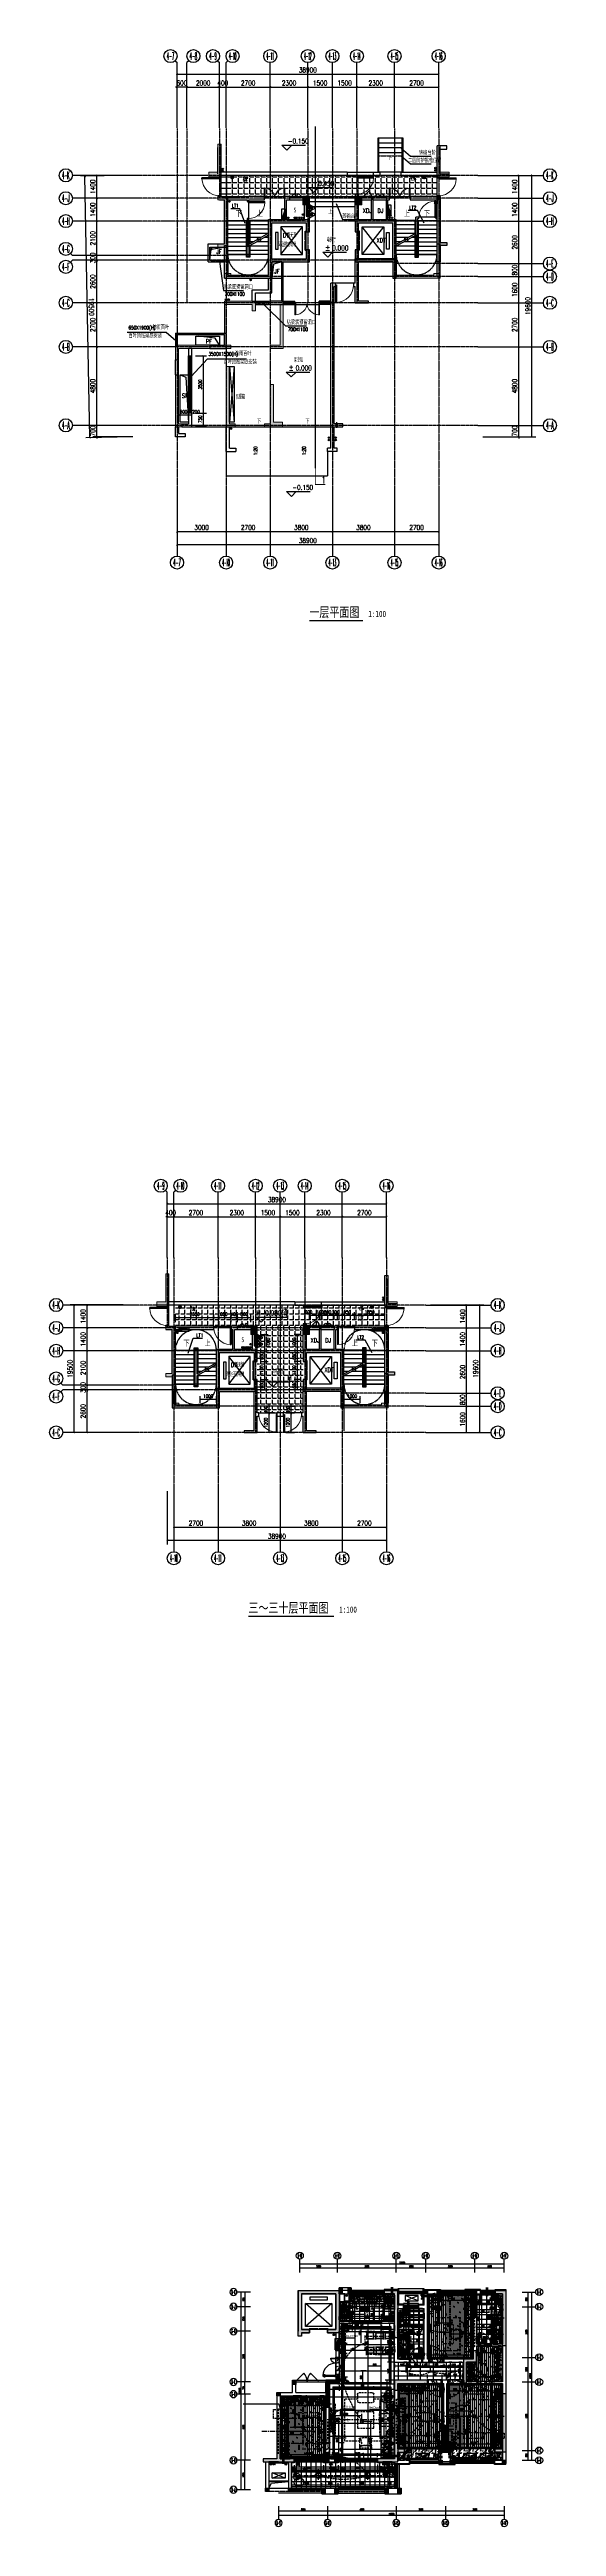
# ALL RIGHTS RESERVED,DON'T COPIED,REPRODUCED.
# Model space of a CAD drawing. Extents: x 184967 to 628822, y -100826 to 121332.
# Drawn here: x 184967 to 215959, y -30264 to 121332 of the extents above; entities that cross this region are included whole.
import ezdxf
from ezdxf.enums import TextEntityAlignment as Align

# ---------------------------------------------------------------- set-up
doc = ezdxf.new("R2010")
doc.units = 0
doc.header["$MEASUREMENT"] = 0
for name, pattern in [('__DASH', [0.35, 0.25, -0.1]), ('CENTER-1', [10, 6.25, -1.25, 1.25, -1.25]), ('CONTINOUS', [0]), ('DASH', [0.35, 0.25, -0.1]), ('DASHED2', [0.375, 0.25, -0.125]), ('DOTE', [2.42, 2, -0.2, 0.02, -0.2]), ('HIDDEN', [0.375, 0.25, -0.125])]:
    doc.linetypes.add(name, pattern=pattern)
for name, color, linetype in [('-02插座图层', 30, 'Continuous'), ('0-地面', 251, 'Continuous'), ('0-天花尺寸', 2, 'Continuous'), ('0-天花造型', 55, 'Continuous'), ('0-完成面', 47, 'Continuous'), ('0-标注', 83, 'Continuous'), ('0-活动家具', 55, 'Continuous'), ('1-涂料1', 251, 'Continuous'), ('20180314', 3, 'Continuous'), ('4#6#-col-2F~31F$0$SURFACE', 6, 'Continuous'), ('AXIS', 3, 'Continuous'), ('AXIS_TEXT', 7, 'Continuous'), ('DIM_ELEV', 3, 'Continuous'), ('DIM_LEAD', 3, 'Continuous'), ('DIM_SYMB', 3, 'Continuous'), ('Dote', 1, 'DOTE'), ('E02-灯具开关连线', 6, 'Continuous'), ('E03-给排水', 6, 'Continuous'), ('EQUIP_地漏', 7, 'Continuous'), ('EQUIP_消火栓', 7, 'Continuous'), ('EQUIP_消防', 7, 'Continuous'), ('EVTR', 2, 'Continuous'), ('fur', 252, 'Continuous'), ('KT', 8, 'DASH'), ('KTIAO', 250, 'Continuous'), ('P10-固定家具', 51, 'Continuous'), ('P10-固定（高柜）家具', 55, 'Continuous'), ('P10-活动家具', 55, 'DASH'), ('P11-平面门扇', 47, 'Continuous'), ('PS', 60, 'Continuous'), ('PUB_DIM', 3, 'Continuous'), ('pub_dim1', 190, 'Continuous'), ('PUB_HATCH', 7, 'Continuous'), ('PUB_TEXT', 7, 'Continuous'), ('RC3天花灯饰', 6, 'Continuous'), ('RomeName', 7, 'Continuous'), ('STAIR', 2, 'Continuous'), ('T008天花灯具', 2, 'Continuous'), ('T01-窗帘', 250, 'Continuous'), ('T03-天花造型', 30, 'Continuous'), ('T05-天花灯具', 51, 'Continuous'), ('TEL_TEXT', 7, 'Continuous'), ('TEXT', 7, 'Continuous'), ('VPIPE-凝结', 150, 'TG_N'), ('VPIPE-压力雨', 60, 'TG_J3'), ('VPIPE-废水', 31, 'TG_F'), ('VPIPE-污水', 2, 'DASH'), ('VPIPE-消防', 1, 'TG_X'), ('VPIPE-消防中', 1, 'TG_XD'), ('VPIPE-消防高', 11, 'TG_XG'), ('VPIPE-直饮', 140, 'TG_Y'), ('VPIPE-给水', 3, 'TG_J'), ('VPIPE-给水中', 72, 'TG_J1'), ('VPIPE-给水高', 91, 'TG_J2'), ('VPIPE-雨水', 4, 'TG_Y'), ('WALL', 145, 'Continuous'), ('WINDOW', 141, 'Continuous'), ('保温线', 235, 'Continuous'), ('厨卫', 195, 'Continuous'), ('地漏', 6, 'Continuous'), ('定位标注', 2, 'Continuous'), ('家俱', 64, 'Continuous'), ('新砌', 8, 'Continuous'), ('构造柱', 6, 'Continuous'), ('栏杆', 4, 'Continuous'), ('看线', 67, 'Continuous'), ('空调', 8, 'Continuous'), ('结构', 254, 'Continuous'), ('雨水管', 154, 'Continuous')]:
    doc.layers.add(name, color=color, linetype=linetype)
for name, color, linetype, lineweight in [('4#6#-col-2F~31F$0$COLU', 7, 'Continuous', 0), ('4#6#-col-2F~31F$0$COLU_HATCH', 251, 'Continuous', 0), ('A-RIAL', 183, 'Continuous', 9), ('E-插座', 60, 'Continuous', 30)]:
    doc.layers.add(name, color=color, linetype=linetype, lineweight=lineweight)
doc.styles.add('-宋体', font='', dxfattribs={"width": 0.7})
doc.styles.add('_HZTXT', font='SIMPLEX', dxfattribs={"width": 0.7, "bigfont": 'HZTXT'})
doc.styles.add('_TCH_AXIS', font='COMPLEX', dxfattribs={"bigfont": 'GBCBIG'})
doc.styles.add('_TCH_DIM', font='SIMPLEX', dxfattribs={"bigfont": 'GBCBIG'})
doc.styles.add('_TCH_DIM_T3', font='SIMPLEX', dxfattribs={"width": 0.705882, "bigfont": 'GBCBIG'})
doc.styles.add('_TCH_LABEL', font='COMPLEX', dxfattribs={"bigfont": 'GBCBIG'})
doc.styles.add('_TEL_DIM', font='SIMPLEX', dxfattribs={"width": 0.8, "height": 3.5, "bigfont": 'HZTXT'})
doc.styles.add('CH', font='', dxfattribs={"width": 0.8})
doc.styles.add('COMPLEX', font='COMPLEX')
doc.styles.add('DIM_FONT', font='SIMPLEX.shx', dxfattribs={"width": 0.8})
doc.styles.add('HZ', font='rs.shx', dxfattribs={"width": 0.8, "bigfont": 'hztxt.shx'})
doc.styles.add('rmhz', font='', dxfattribs={"width": 0.7})
doc.styles.add('simplex.shx', font='archquik.shx', dxfattribs={"width": 0.7, "bigfont": '@extfont2.shx'})
doc.styles.get("Standard").update_dxf_attribs({"font": 'gbenor.shx', "bigfont": 'gbcbig.shx'})
doc.styles.add('TG_LINETYPE', font='GBXWXT', dxfattribs={"width": 0.7, "height": 3, "bigfont": 'GBCBIG'})
doc.styles.add('宋体', font='romans.shx', dxfattribs={"height": 2, "bigfont": 'gbcbig.shx'})
doc.styles.add('尺寸标注', font='txt.shx', dxfattribs={"width": 0.6, "height": 110})
doc.styles.add('文字标注', font='')
doc.styles.add('黑体', font='simhei.ttf', dxfattribs={"width": 0.8})
doc.styles.get('-宋体').set_extended_font_data('SimSun')
doc.styles.get('CH').set_extended_font_data('SimSun')
doc.styles.get('rmhz').set_extended_font_data('SimSun')
doc.styles.get('文字标注').set_extended_font_data('SimSun')
doc.linetypes.add('TG_F', pattern='A,3,-0.34,["F",TG_LINETYPE,S=0.1,R=0,X=-0.2,Y=-0.08],0', length=3.34)
doc.linetypes.add('TG_J', pattern='A,3,-0.34,["J",TG_LINETYPE,S=0.1,R=0,X=-0.2,Y=-0.08],0', length=3.34)
doc.linetypes.add('TG_J1', pattern='A,3,-0.6,["J1",TG_LINETYPE,S=0.1,R=0,X=-0.52,Y=-0.08],0', length=3.6)
doc.linetypes.add('TG_J2', pattern='A,3,-0.34,["J2",TG_LINETYPE,S=0.1,R=0,X=-0.28,Y=-0.08],0', length=3.34)
doc.linetypes.add('TG_J3', pattern='A,3,-0.34,["J3",TG_LINETYPE,S=0.1,R=0,X=-0.28,Y=-0.08],0', length=3.34)
doc.linetypes.add('TG_N', pattern='A,3,-0.34,["N",TG_LINETYPE,S=0.1,R=0,X=-0.23,Y=-0.08],0', length=3.34)
doc.linetypes.add('TG_X', pattern='A,2,-0.3,["X",TG_LINETYPE,S=0.1,R=0,X=-0.23,Y=-0.15],0', length=2.3)
doc.linetypes.add('TG_XD', pattern='A,3,-0.34,["XD",TG_LINETYPE,S=0.1,R=0,X=-0.3,Y=-0.08],0', length=3.34)
doc.linetypes.add('TG_XG', pattern='A,3,-0.5,["XG",TG_LINETYPE,S=0.1,R=0,X=-0.4,Y=-0.18],0', length=3.5)
doc.linetypes.add('TG_Y', pattern='A,3,-0.34,["Y",TG_LINETYPE,S=0.1,R=0,X=-0.23,Y=-0.08],0', length=3.34)
doc.dimstyles.new('1', dxfattribs={"dimscale": 0, "dimtxt": 2.5, "dimasz": 1, "dimexe": 1, "dimexo": 0.3, "dimgap": 0.5, "dimtad": 1, "dimdec": 0, "dimzin": 0, "dimdsep": 46, "dimtxsty": '尺寸标注', "dimblk": 'ARCHTICK', "dimcen": 0, "dimdle": 0.6, "dimclrd": 251, "dimclre": 251, "dimclrt": 2, "dimadec": 0, "dimazin": 0, "dimtfac": 1, "dimtdec": 0, "dimtix": 1, "dimtmove": 2, "dimatfit": 3, "dimldrblk": 'DOT', "dimfxl": 1, "dimtolj": 1, "dimtzin": 0, "dimlwe": 30, "dimarcsym": 0})
doc.dimstyles.new('1-50', dxfattribs={"dimscale": 50, "dimtxt": 110, "dimasz": 1, "dimexe": 2, "dimexo": 2, "dimgap": 0.6, "dimtad": 1, "dimdec": 0, "dimrnd": 5, "dimtxsty": '尺寸标注', "dimblk": 'ARCHTICK', "dimcen": 2.5, "dimclrd": 251, "dimclre": 251, "dimclrt": 50, "dimadec": 0, "dimazin": 0, "dimtfac": 1, "dimtdec": 0, "dimtix": 1, "dimtmove": 2, "dimatfit": 3, "dimldrblk": 'DOT', "dimfxl": 1, "dimarcsym": 0})
doc.dimstyles.new('50', dxfattribs={"dimscale": 0, "dimtxt": 2.5, "dimasz": 1, "dimexe": 1, "dimexo": 0.3, "dimgap": 0.5, "dimtad": 1, "dimdec": 0, "dimrnd": 5, "dimzin": 0, "dimdsep": 46, "dimtxsty": '尺寸标注', "dimblk": 'ARCHTICK', "dimcen": 0, "dimdle": 0.6, "dimclrd": 251, "dimclre": 251, "dimclrt": 2, "dimadec": 0, "dimazin": 0, "dimtfac": 1, "dimtdec": 0, "dimtix": 1, "dimtmove": 2, "dimatfit": 3, "dimldrblk": 'DOT', "dimfxl": 5, "dimfxlon": 1, "dimtolj": 1, "dimtzin": 0, "dimlwe": 30, "dimarcsym": 0})
doc.dimstyles.new('_TCH_ARCH&&100', dxfattribs={"dimtxt": 297.5, "dimasz": 100, "dimexe": 250, "dimexo": 300, "dimgap": 100, "dimtad": 1, "dimdec": 0, "dimzin": 0, "dimdsep": 46, "dimtxsty": '_TCH_DIM_T3', "dimblk": 'ARCHTICK', "dimcen": 0.09, "dimclrt": 7, "dimazin": 2, "dimtfac": 1, "dimtdec": 0, "dimtix": 1, "dimtmove": 2, "dimatfit": 3, "dimfxl": 1, "dimtolj": 1, "dimtzin": 0, "dimarcsym": 0})
doc.dimstyles.new('_TCH_ARCH&&80', dxfattribs={"dimtxt": 204, "dimasz": 80, "dimexe": 200, "dimexo": 240, "dimgap": 98, "dimtad": 1, "dimdec": 0, "dimzin": 0, "dimdsep": 46, "dimtxsty": '_TCH_DIM_T3', "dimblk": 'ARCHTICK', "dimcen": 0.09, "dimclrt": 7, "dimazin": 2, "dimtfac": 1, "dimtdec": 0, "dimtix": 1, "dimtmove": 2, "dimatfit": 3, "dimfxl": 1, "dimtolj": 1, "dimtzin": 0, "dimarcsym": 0})
pattern_1 = [(45, (-76940.852, 0), (-17.6776695, 17.6776695), [])]
pattern_2 = [(90, (209047.23, -21536.43), (-120, 7e-15), []), (135, (209047.23, -21536.43), (-240, -240), [169.706, -339.41])]

msp = doc.modelspace()

# ---------------------------------------------------------------- texts
at = {"layer": '0-标注', "color": 1, "style": 'simplex.shx', "width": 0.7}
for s, p in [('C', (209448.9, -19383.6)), ('L', (209485.4, -19479.7)), ('C', (206375.1, -20781.7)), ('L', (206411.6, -20877.8)), ('C', (209796.7, -21070.4)), ('L', (209833.2, -21166.5)), ('C', (211548.9, -21363.1)), ('L', (211585.4, -21459.2)), ('C', (199511.7, -24206.7, -6.9)), ('L', (199548.2, -24302.8, -6.9)), ('C', (200448.9, -25421.4)), ('L', (200485.4, -25517.5)), ('C', (207648.9, -24922.1)), ('L', (207685.4, -25018.2)), ('C', (210951.2, -24922.1)), ('L', (210987.7, -25018.2)), ('C', (200211.7, -27156.7)), ('L', (200248.2, -27252.8))]:
    msp.add_text(s, height=135, dxfattribs=at).set_placement(p, align=Align.CENTER)
at = {"layer": 'DIM_SYMB', "color": 7, "style": '_TCH_DIM'}
for p in [(197647.9, 98443.5), (200617.3, 98443.5)]:
    msp.add_text('下', height=255.3, dxfattribs=at).set_placement(p)
at = {"layer": 'E-插座', "color": 60, "style": 'simplex.shx', "width": 0.7}
for s, p in [('CB', (204347, -16374)), ('J', (204847, -16374)), ('BK', (205724.4, -16637.2))]:
    msp.add_text(s, height=135, dxfattribs=at).set_placement(p)
at = {"layer": 'E-插座', "style": 'simplex.shx', "width": 0.7}
for s, p in [('R', (205536.7, -16629.7)), ('Y', (202869.1, -17470.1)), ('T', (205803.8, -23211.6)), ('F', (202153.8, -26645.2))]:
    msp.add_text(s, height=135, dxfattribs=at).set_placement(p)
at = {"layer": 'E-插座', "color": 60, "style": 'simplex.shx', "width": 0.7}
msp.add_text('XD', height=135, rotation=90, dxfattribs=at).set_placement((203020, -17248.3))
at = {"layer": 'E-插座', "style": 'simplex.shx', "width": 0.7}
msp.add_text('B', height=135, rotation=90, dxfattribs=at).set_placement((205869.8, -17420.4))
at = {"layer": 'E-插座', "color": 60, "style": '文字标注'}
for rotation, p in [(0.003257, (208118.3, -17507.9, 406.9)), (359.996743, (201755.3, -24107.9, 413.8)), (0.003257, (202312.9, -23418.9, 406.9)), (359.996743, (208943.9, -23497.9, 400)), (0.003257, (209355.2, -23186.6))]:
    msp.add_text('C', height=99.7, rotation=rotation, dxfattribs=at).set_placement(p)
at = {"layer": 'E-插座', "color": 52, "style": '文字标注'}
for s, p in [('H=1300mm', (203023.1, -18658.4, -6.9)), ('H=1100mm', (208760.2, -18317.5)), ('H=1100mm', (209982.6, -22786.9)), ('H=650mm', (211063.2, -21852.7, -6.9)), ('H=1100mm', (200553.9, -23541.5, 6.9)), ('H=1100mm', (202860.4, -23001.1, 400)), ('H=650mm', (204506.4, -23040.9, -6.9)), ('H=1100mm', (207536.6, -23247.9, 400)), ('H=450mm', (202393.3, -24781.1, 400))]:
    msp.add_text(s, height=125, dxfattribs=at).set_placement(p)
at = {"layer": 'E-插座', "color": 1, "linetype": 'CENTER-1', "ltscale": 50, "style": 'simplex.shx', "width": 0.7}
for s, p in [('C', (203182.7, -23752.8, -6.9)), ('L', (203229.2, -23848.9, -6.9)), ('C', (208220.2, -23817.8, -6.9)), ('L', (208266.7, -23913.9, -6.9)), ('C', (209792.8, -23534.6, -6.9)), ('L', (209837.7, -23630.6, -6.9)), ('C', (200786.4, -24441.5)), ('L', (200832.9, -24537.6))]:
    msp.add_text(s, height=135, dxfattribs=at).set_placement(p, align=Align.CENTER)
at = {"layer": 'P10-固定（高柜）家具', "color": 8, "linetype": 'DASH', "style": 'CH'}
msp.add_text('M', height=75, dxfattribs=at).set_placement((205537.2, -16161.3))
at = {"layer": 'P10-活动家具', "color": 52, "ltscale": 0.4, "style": '_HZTXT', "width": 0.8}
for s, p in [('QD', (202471.5, -19334.9)), ('RD', (206079.8, -23189.7, 0))]:
    msp.add_text(s, height=120, dxfattribs=at).set_placement(p)
at = {"layer": 'PUB_TEXT', "style": '_TCH_DIM'}
for s, height, p in [('二层防护挑檐位置', 255.32, (206879.7, 114412.2)), ('砖砌台阶', 255.32, (207560.6, 114884.6)), ('砖砌台阶', 255.32, (202871.6, 110996.3)), ('贴梁底预留洞口', 255.32, (195602.6, 106664.2)), ('×', 255.3, (196101.9, 106264.2)), ('贴梁底预留洞口', 255.32, (199466.1, 104501.2)), ('百叶顶贴梁底安装', 255.32, (189791.2, 103688.3)), ('防雨百叶', 255.32, (191262.7, 104199.7)), ('×', 255.3, (199965.4, 104101.2)), ('百叶顶贴梁底安装', 255.32, (195598.4, 102083.3)), ('防雨百叶', 255.32, (196295.2, 102594.6)), ('±', 357.4, (199571.1, 101696.2))]:
    msp.add_text(s, height=height, dxfattribs=at).set_placement(p)
at = {"layer": 'PUB_TEXT'}
for s, height, style, width, p in [('LT1', 212.5, '_TCH_DIM', 0.705882, (196118.1, 111667.5)), ('LT2', 212.5, '_TCH_DIM', 0.705882, (206968.7, 111552.1)), ('700', 212.5, '_TCH_DIM', 0.705882, (195673.3, 106264.2)), ('1100', 212.5, '_TCH_DIM', 0.705882, (196272.1, 106264.2)), ('650X1900(H)', 212.5, '_TCH_DIM', 0.705882, (189791.2, 104199.7)), ('700', 212.5, '_TCH_DIM', 0.705882, (199536.8, 104101.2)), ('1100', 212.5, '_TCH_DIM', 0.705882, (200135.6, 104101.2)), ('3500X1500(H)', 212.5, '_TCH_DIM', 0.705882, (194680.9, 102594.6)), ('0.000', 297.5, '_TCH_DIM', 0.705882, (200013.7, 101696.2)), ('-0.150', 297.5, '_TCH_DIM', 0.705882, (199809.9, 94382.8)), ('1', 425, '_TCH_LABEL', 0.705882, (201600.1, 94779.7)), ('一层平面图', 597.47, '黑体', 0.75, (200854.1, 86601.8)), ('1:100', 379.75, 'rmhz', 0.7, (204458.2, 86601.8)), ('LT1', 212.5, '_TCH_DIM', 0.705882, (193947.7, 42529)), ('LT2', 212.5, '_TCH_DIM', 0.705882, (203777, 42413.6)), ('三～三十层平面图', 597.47, '黑体', 0.75, (197129.5, 25663.3)), ('1:100', 379.75, 'rmhz', 0.7, (202675.4, 25663.3))]:
    msp.add_text(s, height=height, dxfattribs=dict(at, style=style, width=width)).set_placement(p)
at = {"layer": 'PUB_TEXT', "style": '_TCH_DIM', "width": 0.705882}
for p in [(197664.8, 96500.1), (200634.1, 96500.1)]:
    msp.add_text('1:20', height=212.5, rotation=90, dxfattribs=at).set_placement(p)
at = {"layer": 'RomeName', "style": '宋体', "width": 0.7}
for s, p in [('PF', (194525.3, 103335.5)), ('SF', (193055.3, 100009.3)), ('信报箱', (196355.4, 99939))]:
    msp.add_text(s, height=265.82, rotation=0, dxfattribs=at).set_placement(p)
at = {"layer": 'TEXT', "style": '宋体', "width": 0.7}
for s, p in [('JF', (195167.3, 108822)), ('JF', (198711.1, 107625.5)), ('架空层', (199909.6, 102202.2))]:
    msp.add_text(s, height=265.82, dxfattribs=at).set_placement(p)

# ---------------------------------------------------------------- blocks, each defined once
blk = doc.blocks.new('*U27')
at = {"color": 251, "linetype": 'DASH', "ltscale": 222}
blk.add_wipeout([(314458, -12655), (314458, -12435), (314378, -12435), (314378, -12655)], dxfattribs=at).dxf.layer = '空调'
at = {"layer": '空调', "color": 251, "linetype": 'DASH', "ltscale": 222}
for p, q in [((314378, -12770), (314378, -12320)), ((314458, -12770), (314458, -12320))]:
    blk.add_line(p, q, dxfattribs=at)
at = {"layer": '空调', "color": 250, "linetype": 'DASH', "ltscale": 222}
blk.add_line((314418, -12770), (314418, -12320), dxfattribs=at)
blk = doc.blocks.new('A$C2B9C41D5')
at = {"color": 250, "linetype": 'DASH', "lineweight": -2, "ltscale": 100}
for p, q in [((17, 244), (54, 244)), ((17, 205), (54, 205)), ((18, 322), (55, 321)), ((18, 283), (55, 282)), ((19, 399), (56, 399)), ((19, 361), (56, 360)), ((20, 477), (57, 476)), ((20, 438), (57, 438)), ((21, 555), (58, 554)), ((21, 516), (58, 515)), ((22, 632), (59, 632)), ((22, 593), (59, 593)), ((23, 710), (60, 709)), ((23, 671), (60, 671)), ((24, 787), (61, 787)), ((24, 749), (61, 748)), ((25, 826), (62, 826)), ((88, 437), (125, 437)), ((89, 515), (126, 514)), ((89, 476), (126, 475)), ((90, 592), (127, 592)), ((90, 554), (127, 553)), ((91, 670), (128, 669)), ((91, 631), (128, 631)), ((92, 709), (129, 708)), ((93, 786), (130, 786)), ((93, 748), (129, 747)), ((94, 825), (130, 825))]:
    blk.add_line(p, q, dxfattribs=at)
at = {"color": 250, "linetype": 'DASH', "lineweight": -2, "ltscale": 300}
for p, q in [((29, 134), (27, 22)), ((99, 365), (95, 28))]:
    blk.add_line(p, q, dxfattribs=at)
for points in [[(50, 42), (26, -95), (6, 43)], [(47, 39), (26, -79), (9, 40)], [(44, 37), (26, -63), (12, 37)], [(41, 35), (27, -47), (15, 35)], [(38, 32), (27, -31), (18, 32)], [(35, 30), (27, -15), (20, 30)], [(32, 27), (27, 1), (23, 27)], [(29, 25), (27, 17), (26, 25)], [(119, 165), (95, 28), (75, 165)], [(116, 162), (95, 44), (78, 163)], [(113, 160), (95, 60), (81, 160)], [(110, 157), (96, 76), (84, 158)], [(107, 155), (96, 92), (87, 155)], [(104, 152), (96, 107), (90, 152)], [(101, 150), (96, 123), (92, 150)], [(98, 147), (96, 139), (95, 147)]]:
    blk.add_lwpolyline(points, close=True, dxfattribs=at)
at = {"color": 250, "linetype": 'DASH', "lineweight": -2, "ltscale": 100}
for centre, radius, start, end in [((17, 225), 19.4, 89.23864, 269.23864), ((18, 302), 19.4, 89.23864, 269.23864), ((19, 380), 19.4, 89.23864, 269.23864), ((20, 458), 19.4, 89.23864, 269.23864), ((21, 535), 19.4, 89.23864, 269.23864), ((22, 613), 19.4, 89.23864, 269.23864), ((23, 690), 19.4, 89.23864, 269.23864), ((24, 768), 19.4, 89.23864, 269.23864), ((25, 846), 19.4, 89.23864, 269.23864), ((63, 133), 33.8, 100.24813, 179.23864), ((54, 263), 19.4, 269.23864, 89.23864), ((53, 185), 19.4, 280.24813, 89.23864), ((55, 341), 19.4, 269.23864, 89.23864), ((56, 418), 19.4, 269.23864, 89.23864), ((57, 496), 19.4, 269.23864, 89.23864), ((58, 574), 19.4, 269.23864, 89.23864), ((59, 651), 19.4, 269.23864, 89.23864), ((60, 729), 19.4, 269.23864, 89.23864), ((61, 806), 19.4, 269.23864, 89.23864), ((89, 456), 19.4, 89.23864, 269.23864), ((90, 534), 19.4, 89.23864, 269.23864), ((91, 612), 19.4, 89.23864, 269.23864), ((92, 689), 19.4, 89.23864, 269.23864), ((93, 767), 19.4, 89.23864, 269.23864), ((94, 845), 19.4, 89.23864, 269.23864), ((133, 365), 33.8, 98.83341, 179.23864), ((125, 417), 19.4, 278.83341, 89.23864), ((126, 495), 19.4, 269.23864, 89.23864), ((127, 572), 19.4, 269.23864, 89.23864), ((128, 650), 19.4, 269.23864, 89.23864), ((129, 728), 19.4, 269.23864, 89.23864), ((130, 805), 19.4, 269.23864, 89.23864)]:
    blk.add_arc(centre, radius, start, end, dxfattribs=at)
blk = doc.blocks.new('*U25')
at = {"ltscale": 200}
for p, q in [((8053, 1633), (8054, 1635)), ((8053, 1620), (8053, 1633)), ((8104, 1620), (8053, 1620)), ((8054, 1635), (8111, 1635)), ((8093, 1620), (8093, 1380)), ((8096, 1380), (8096, 1620)), ((8096, 1620), (8096, 1380)), ((8104, 1600), (8104, 1620)), ((8105, 1605), (8104, 1606)), ((8113, 1600), (8104, 1600)), ((8113, 1605), (8105, 1605)), ((8111, 1635), (8113, 1633)), ((8112, 1557), (8112, 1541)), ((8121, 1557), (8112, 1557)), ((8112, 1541), (8121, 1541)), ((8113, 1633), (8113, 1605)), ((8113, 1600), (8113, 1632)), ((8121, 1620), (8113, 1620)), ((8121, 1557), (8121, 1620)), ((8121, 1572), (8125, 1572)), ((8121, 1428), (8121, 1541)), ((8125, 1564), (8125, 1572)), ((8125, 1564), (8129, 1564)), ((8129, 1564), (8129, 1572)), ((8129, 1572), (8133, 1572)), ((8133, 1572), (8133, 1390)), ((8913, 1572), (8913, 1390)), ((8917, 1572), (8913, 1572)), ((8917, 1564), (8917, 1572)), ((8921, 1564), (8917, 1564)), ((8925, 1572), (8921, 1572)), ((8921, 1564), (8921, 1572)), ((8925, 1620), (8933, 1620)), ((8925, 1557), (8925, 1620)), ((8925, 1557), (8934, 1557)), ((8925, 1428), (8925, 1541)), ((8934, 1541), (8925, 1541)), ((8935, 1635), (8933, 1633)), ((8933, 1633), (8933, 1605)), ((8933, 1600), (8933, 1632)), ((8933, 1605), (8941, 1605)), ((8933, 1600), (8942, 1600)), ((8934, 1557), (8934, 1541)), ((8991, 1635), (8935, 1635)), ((8941, 1605), (8942, 1606)), ((8942, 1600), (8942, 1620)), ((8942, 1620), (8993, 1620)), ((8950, 1380), (8950, 1620)), ((8950, 1620), (8950, 1380)), ((8953, 1620), (8953, 1380)), ((8993, 1633), (8991, 1635)), ((8993, 1620), (8993, 1633)), ((8104, 1380), (8053, 1380)), ((8053, 1380), (8053, 1366)), ((8053, 1366), (8054, 1365)), ((8054, 1365), (8111, 1365)), ((8096, 1380), (8104, 1380)), ((8113, 1400), (8104, 1400)), ((8104, 1400), (8104, 1380)), ((8105, 1395), (8104, 1394)), ((8113, 1395), (8105, 1395)), ((8111, 1365), (8113, 1366)), ((8121, 1428), (8112, 1428)), ((8112, 1428), (8112, 1412)), ((8112, 1412), (8121, 1412)), ((8113, 1400), (8113, 1366)), ((8113, 1367), (8113, 1395)), ((8121, 1380), (8113, 1380)), ((8121, 1380), (8121, 1412)), ((8133, 1390), (8121, 1390)), ((8913, 1390), (8925, 1390)), ((8925, 1428), (8934, 1428)), ((8925, 1380), (8925, 1412)), ((8934, 1412), (8925, 1412)), ((8925, 1380), (8933, 1380)), ((8933, 1400), (8933, 1366)), ((8933, 1400), (8942, 1400)), ((8933, 1395), (8941, 1395)), ((8933, 1367), (8933, 1395)), ((8935, 1365), (8933, 1366)), ((8934, 1428), (8934, 1412)), ((8991, 1365), (8935, 1365)), ((8941, 1395), (8942, 1394)), ((8942, 1400), (8942, 1380)), ((8942, 1380), (8993, 1380)), ((8950, 1380), (8942, 1380)), ((8993, 1366), (8991, 1365)), ((8993, 1380), (8993, 1366))]:
    blk.add_line(p, q, dxfattribs=at)
for p, q in [((8073, 1600), (8073, 1620)), ((8073, 1600), (8073, 1400)), ((8882, 2357), (8922, 2357)), ((8882, 2337), (8922, 2337)), ((8973, 1600), (8973, 1620)), ((8973, 1600), (8973, 1400)), ((8073, 1400), (8073, 1380)), ((8973, 1400), (8973, 1380))]:
    blk.add_line(p, q)
for points in [[(8847, 2356), (8837, 2356), (8837, 2263), (8847, 2263), (8847, 2338), (8877, 2338), (8877, 2356)], [(8882, 2330), (8882, 2365), (8877, 2365), (8877, 2330)], [(8882, 1620), (8882, 2420), (8922, 2420), (8922, 1620)], [(8927, 2330), (8927, 2365), (8922, 2365), (8922, 2330)], [(8957, 2356), (8967, 2356), (8967, 2263), (8957, 2263), (8957, 2338), (8927, 2338), (8927, 2356)]]:
    blk.add_lwpolyline(points, close=True)
at = {"color": 250, "linetype": 'DASHED2', "ltscale": 200}
blk.add_arc((8922, 1620), 801, 92.65764, 180, dxfattribs=at)
blk = doc.blocks.new('*U28')
at = {"ltscale": 200}
for p, q in [((8153, 1633), (8154, 1635)), ((8153, 1620), (8153, 1633)), ((8204, 1620), (8153, 1620)), ((8154, 1635), (8211, 1635)), ((8193, 1620), (8193, 1370)), ((8196, 1370), (8196, 1620)), ((8196, 1620), (8196, 1370)), ((8204, 1600), (8204, 1620)), ((8205, 1605), (8204, 1606)), ((8213, 1600), (8204, 1600)), ((8213, 1605), (8205, 1605)), ((8211, 1635), (8213, 1633)), ((8212, 1557), (8212, 1541)), ((8221, 1557), (8212, 1557)), ((8212, 1541), (8221, 1541)), ((8213, 1633), (8213, 1605)), ((8213, 1600), (8213, 1632)), ((8221, 1620), (8213, 1620)), ((8221, 1557), (8221, 1620)), ((8221, 1572), (8225, 1572)), ((8221, 1418), (8221, 1541)), ((8225, 1564), (8225, 1572)), ((8225, 1564), (8229, 1564)), ((8229, 1564), (8229, 1572)), ((8229, 1572), (8233, 1572)), ((8233, 1572), (8233, 1380)), ((8913, 1572), (8913, 1380)), ((8917, 1572), (8913, 1572)), ((8917, 1564), (8917, 1572)), ((8921, 1564), (8917, 1564)), ((8925, 1572), (8921, 1572)), ((8921, 1564), (8921, 1572)), ((8925, 1620), (8933, 1620)), ((8925, 1557), (8925, 1620)), ((8925, 1557), (8934, 1557)), ((8925, 1418), (8925, 1541)), ((8934, 1541), (8925, 1541)), ((8935, 1635), (8933, 1633)), ((8933, 1633), (8933, 1605)), ((8933, 1600), (8933, 1632)), ((8933, 1605), (8941, 1605)), ((8933, 1600), (8942, 1600)), ((8934, 1557), (8934, 1541)), ((8991, 1635), (8935, 1635)), ((8941, 1605), (8942, 1606)), ((8942, 1600), (8942, 1620)), ((8942, 1620), (8993, 1620)), ((8950, 1370), (8950, 1620)), ((8950, 1620), (8950, 1370)), ((8953, 1620), (8953, 1370)), ((8993, 1633), (8991, 1635)), ((8993, 1620), (8993, 1633)), ((8204, 1370), (8153, 1370)), ((8153, 1370), (8153, 1356)), ((8153, 1356), (8154, 1355)), ((8154, 1355), (8211, 1355)), ((8196, 1370), (8204, 1370)), ((8213, 1390), (8204, 1390)), ((8204, 1390), (8204, 1370)), ((8205, 1385), (8204, 1384)), ((8213, 1385), (8205, 1385)), ((8211, 1355), (8213, 1356)), ((8221, 1418), (8212, 1418)), ((8212, 1418), (8212, 1402)), ((8212, 1402), (8221, 1402)), ((8213, 1390), (8213, 1356)), ((8213, 1357), (8213, 1385)), ((8221, 1370), (8213, 1370)), ((8221, 1370), (8221, 1402)), ((8233, 1380), (8221, 1380)), ((8913, 1380), (8925, 1380)), ((8925, 1418), (8934, 1418)), ((8925, 1370), (8925, 1402)), ((8934, 1402), (8925, 1402)), ((8925, 1370), (8933, 1370)), ((8933, 1390), (8933, 1356)), ((8933, 1390), (8942, 1390)), ((8933, 1385), (8941, 1385)), ((8933, 1357), (8933, 1385)), ((8935, 1355), (8933, 1356)), ((8934, 1418), (8934, 1402)), ((8991, 1355), (8935, 1355)), ((8941, 1385), (8942, 1384)), ((8942, 1390), (8942, 1370)), ((8942, 1370), (8993, 1370)), ((8950, 1370), (8942, 1370)), ((8993, 1356), (8991, 1355)), ((8993, 1370), (8993, 1356))]:
    blk.add_line(p, q, dxfattribs=at)
for p, q in [((8173, 1600), (8173, 1620)), ((8173, 1600), (8173, 1390)), ((8264, 2257), (8224, 2257)), ((8264, 2237), (8224, 2237)), ((8973, 1600), (8973, 1620)), ((8973, 1600), (8973, 1390)), ((8173, 1390), (8173, 1370)), ((8973, 1390), (8973, 1370))]:
    blk.add_line(p, q)
for points in [[(8189, 2256), (8179, 2256), (8179, 2163), (8189, 2163), (8189, 2238), (8219, 2238), (8219, 2256)], [(8219, 2230), (8219, 2265), (8224, 2265), (8224, 2230)], [(8264, 1620), (8264, 2320), (8224, 2320), (8224, 1620)], [(8264, 2230), (8264, 2265), (8269, 2265), (8269, 2230)], [(8299, 2256), (8309, 2256), (8309, 2163), (8299, 2163), (8299, 2238), (8269, 2238), (8269, 2256)]]:
    blk.add_lwpolyline(points, close=True)
at = {"color": 250, "linetype": 'DASHED2', "ltscale": 200}
blk.add_arc((8224, 1620), 701, 0, 87.34236, dxfattribs=at)
blk = doc.blocks.new('g3ggrr')
at = {"linetype": 'ByBlock', "ltscale": 300}
for p, q in [((481301, -120104), (481301, -120244)), ((481331, -120074), (481331, -119879)), ((481671, -120075), (481331, -120074)), ((481671, -120275), (481331, -120274)), ((481641, -120014), (481361, -120014)), ((481671, -120074), (481671, -119879)), ((481701, -120245), (481701, -120105))]:
    blk.add_line(p, q, dxfattribs=at)
for centre, radius, start, end in [((481730, -119862), 399, 143.4207, 202.5142), ((481501, -119685), 110, 33.45088, 146.54912), ((481273, -119862), 399, 337.4858, 36.5793), ((481331, -120104), 30, 90, 180), ((481331, -120244), 30, 180, 270), ((481671, -120105), 30, 0, 90), ((481671, -120245), 30, 270, 0)]:
    blk.add_arc(centre, radius, start, end, dxfattribs=at)
blk = doc.blocks.new('A$C76680096')
at = {"color": 250, "ltscale": 10}
for p, q in [((12, 50), (42, 50)), ((23, 77), (44, 56)), ((23, 23), (44, 44)), ((50, 88), (50, 58)), ((50, 12), (50, 42)), ((77, 77), (56, 56)), ((77, 23), (56, 44)), ((88, 50), (58, 50))]:
    blk.add_line(p, q, dxfattribs=at)
blk.add_lwpolyline([(0, 0), (100, 0), (100, 100), (0, 100)], close=True)
blk.add_circle((50, 50), 42)
blk = doc.blocks.new('dfgdf')
at = {"linetype": 'DASH', "ltscale": 100}
for p, q in [((78596, 2658), (78596, 2657)), ((78697, 2660), (78597, 2660)), ((78618, 2655), (78597, 2655)), ((78611, 2668), (78611, 2662)), ((78613, 2670), (78613, 2670)), ((78688, 2675), (78618, 2675)), ((78618, 2655), (78667, 2655)), ((78669, 2658), (78669, 2657)), ((78688, 2715), (78708, 2715)), ((78688, 2675), (78688, 2715)), ((78697, 2660), (78797, 2660)), ((78708, 2715), (78708, 2675)), ((78778, 2675), (78708, 2675)), ((78726, 2658), (78726, 2657)), ((78776, 2655), (78728, 2655)), ((78776, 2655), (78797, 2655)), ((78783, 2670), (78783, 2670)), ((78784, 2668), (78784, 2662)), ((78799, 2658), (78799, 2657))]:
    blk.add_line(p, q, dxfattribs=at)
at = {"color": 250, "linetype": 'DASH', "ltscale": 100}
for p, q in [((78676, 2670), (78613, 2670)), ((78708, 2670), (78688, 2670)), ((78719, 2670), (78782, 2670))]:
    blk.add_line(p, q, dxfattribs=at)
at = {"color": 251, "linetype": 'DASH', "ltscale": 100}
blk.add_line((78669, 2657), (78726, 2657), dxfattribs=at)
at = {"linetype": 'DASH', "ltscale": 100}
blk.add_lwpolyline([(78748, 2755), (78648, 2755), (78648, 2855), (78748, 2855)], close=True, dxfattribs=at)
at = {"color": 250, "linetype": 'DASH', "ltscale": 100}
for points in [[(78660, 2833), (78670, 2833), (78670, 2843), (78660, 2843)], [(78660, 2811), (78670, 2811), (78670, 2821), (78660, 2821)], [(78660, 2789), (78670, 2789), (78670, 2799), (78660, 2799)], [(78660, 2767), (78670, 2767), (78670, 2777), (78660, 2777)], [(78682, 2833), (78692, 2833), (78692, 2843), (78682, 2843)], [(78682, 2811), (78692, 2811), (78692, 2821), (78682, 2821)], [(78682, 2789), (78692, 2789), (78692, 2799), (78682, 2799)], [(78682, 2767), (78692, 2767), (78692, 2777), (78682, 2777)], [(78714, 2833), (78704, 2833), (78704, 2843), (78714, 2843)], [(78714, 2811), (78704, 2811), (78704, 2821), (78714, 2821)], [(78714, 2789), (78704, 2789), (78704, 2799), (78714, 2799)], [(78714, 2767), (78704, 2767), (78704, 2777), (78714, 2777)], [(78736, 2833), (78726, 2833), (78726, 2843), (78736, 2843)], [(78736, 2811), (78726, 2811), (78726, 2821), (78736, 2821)], [(78736, 2789), (78726, 2789), (78726, 2799), (78736, 2799)], [(78736, 2767), (78726, 2767), (78726, 2777), (78736, 2777)]]:
    blk.add_lwpolyline(points, close=True, dxfattribs=at)
at = {"linetype": 'DASH', "ltscale": 100}
for centre, radius, start, end in [((78598, 2658), 2, 90, 180), ((78598, 2657), 2, 180, 270), ((78613, 2668), 2, 90, 180), ((78613, 2662), 2, 180, 270), ((78618, 2670), 5, 90, 180), ((78618, 2670), 5, 90, 180), ((78667, 2658), 2, 0, 90), ((78667, 2657), 2, 270, 0), ((78728, 2658), 2, 90, 180), ((78728, 2657), 2, 180, 270), ((78778, 2670), 5, 0, 90), ((78782, 2668), 2, 0, 90), ((78782, 2662), 2, 270, 0), ((78797, 2658), 2, 0, 90), ((78797, 2657), 2, 270, 0)]:
    blk.add_arc(centre, radius, start, end, dxfattribs=at)
blk = doc.blocks.new('RJTJTY')
at = {"layer": 'P10-活动家具', "color": 250, "linetype": 'DASH', "ltscale": 100}
blk.add_lwpolyline([(348474, -28850), (348474, -28671), (348446, -28671), (348446, -28850)], close=True, dxfattribs=at)
for centre, radius in [((348400, -28675), 17.1), ((348520, -28675), 17.1), ((348460, -28917), 21.4)]:
    blk.add_circle(centre, radius, dxfattribs=at)
at = {"layer": 'P10-活动家具', "linetype": 'DASH', "ltscale": 100}
blk.add_ellipse((348460, -28917), major_axis=(253, 0), ratio=0.804857, dxfattribs=at)
at = {"layer": 'P10-活动家具', "color": 250, "linetype": 'DASH', "ltscale": 100}
blk.add_open_spline([(348694, -28917), (348694, -28911), (348693, -28904), (348691, -28886), (348688, -28876), (348680, -28855), (348675, -28845), (348663, -28826), (348656, -28816), (348639, -28799), (348630, -28790), (348609, -28775), (348598, -28769), (348574, -28757), (348562, -28751), (348536, -28743), (348522, -28740), (348494, -28735), (348480, -28734), (348452, -28733), (348438, -28734), (348410, -28737), (348396, -28740), (348369, -28748), (348357, -28752), (348332, -28763), (348320, -28770), (348299, -28784), (348289, -28792), (348271, -28809), (348264, -28818), (348250, -28837), (348244, -28847), (348235, -28867), (348232, -28877), (348227, -28898), (348226, -28909), (348227, -28931), (348228, -28941), (348233, -28962), (348237, -28973), (348247, -28993), (348253, -29003), (348267, -29021), (348275, -29030), (348294, -29047), (348304, -29054), (348326, -29068), (348338, -29074), (348363, -29085), (348376, -29089), (348403, -29096), (348416, -29098), (348444, -29101), (348459, -29102), (348487, -29100), (348501, -29099), (348528, -29094), (348542, -29090), (348568, -29081), (348580, -29076), (348603, -29063), (348614, -29056), (348634, -29040), (348643, -29032), (348659, -29014), (348666, -29005), (348678, -28985), (348682, -28975), (348689, -28954), (348692, -28943), (348693, -28928), (348694, -28922), (348694, -28917)], degree=3, knots=[0, 0, 0, 0, 0.1144347, 0.1144347, 0.2933323, 0.2933323, 0.4722299, 0.4722299, 0.6511274, 0.6511274, 0.830025, 0.830025, 1.0089225, 1.0089225, 1.1878201, 1.1878201, 1.3667176, 1.3667176, 1.5456152, 1.5456152, 1.7245127, 1.7245127, 1.9034103, 1.9034103, 2.0823079, 2.0823079, 2.2612054, 2.2612054, 2.440103, 2.440103, 2.6190005, 2.6190005, 2.7978981, 2.7978981, 2.9767956, 2.9767956, 3.1556932, 3.1556932, 3.3345907, 3.3345907, 3.5134883, 3.5134883, 3.6923859, 3.6923859, 3.8712834, 3.8712834, 4.050181, 4.050181, 4.2290785, 4.2290785, 4.4079761, 4.4079761, 4.5868736, 4.5868736, 4.7657712, 4.7657712, 4.9446687, 4.9446687, 5.1235663, 5.1235663, 5.3024639, 5.3024639, 5.4813614, 5.4813614, 5.660259, 5.660259, 5.8391565, 5.8391565, 6.0180541, 6.0180541, 6.1969516, 6.1969516, 6.2831853, 6.2831853, 6.2831853, 6.2831853], dxfattribs=at)
blk = doc.blocks.new('*U29')
at = {"ltscale": 200}
for p, q in [((8153, 1633), (8154, 1635)), ((8153, 1620), (8153, 1633)), ((8204, 1620), (8153, 1620)), ((8154, 1635), (8211, 1635)), ((8193, 1620), (8193, 1470)), ((8196, 1470), (8196, 1620)), ((8196, 1620), (8196, 1470)), ((8204, 1600), (8204, 1620)), ((8205, 1605), (8204, 1606)), ((8213, 1600), (8204, 1600)), ((8213, 1605), (8205, 1605)), ((8211, 1635), (8213, 1633)), ((8212, 1557), (8212, 1541)), ((8221, 1557), (8212, 1557)), ((8212, 1541), (8221, 1541)), ((8221, 1518), (8212, 1518)), ((8212, 1518), (8212, 1502)), ((8213, 1633), (8213, 1605)), ((8213, 1600), (8213, 1632)), ((8221, 1620), (8213, 1620)), ((8221, 1557), (8221, 1620)), ((8221, 1572), (8225, 1572)), ((8221, 1518), (8221, 1541)), ((8225, 1564), (8225, 1572)), ((8225, 1564), (8229, 1564)), ((8229, 1564), (8229, 1572)), ((8229, 1572), (8233, 1572)), ((8233, 1572), (8233, 1480)), ((8913, 1572), (8913, 1480)), ((8917, 1572), (8913, 1572)), ((8917, 1564), (8917, 1572)), ((8921, 1564), (8917, 1564)), ((8925, 1572), (8921, 1572)), ((8921, 1564), (8921, 1572)), ((8925, 1620), (8933, 1620)), ((8925, 1557), (8925, 1620)), ((8925, 1557), (8934, 1557)), ((8925, 1518), (8925, 1541)), ((8934, 1541), (8925, 1541)), ((8925, 1518), (8934, 1518)), ((8935, 1635), (8933, 1633)), ((8933, 1633), (8933, 1605)), ((8933, 1600), (8933, 1632)), ((8933, 1605), (8941, 1605)), ((8933, 1600), (8942, 1600)), ((8934, 1557), (8934, 1541)), ((8934, 1518), (8934, 1502)), ((8991, 1635), (8935, 1635)), ((8941, 1605), (8942, 1606)), ((8942, 1600), (8942, 1620)), ((8942, 1620), (8993, 1620)), ((8950, 1470), (8950, 1620)), ((8950, 1620), (8950, 1470)), ((8953, 1620), (8953, 1470)), ((8993, 1633), (8991, 1635)), ((8993, 1620), (8993, 1633)), ((8204, 1470), (8153, 1470)), ((8153, 1470), (8153, 1456)), ((8153, 1456), (8154, 1455)), ((8154, 1455), (8211, 1455)), ((8196, 1470), (8204, 1470)), ((8213, 1490), (8204, 1490)), ((8204, 1490), (8204, 1470)), ((8205, 1485), (8204, 1484)), ((8213, 1485), (8205, 1485)), ((8211, 1455), (8213, 1456)), ((8212, 1502), (8221, 1502)), ((8213, 1490), (8213, 1456)), ((8213, 1457), (8213, 1485)), ((8221, 1470), (8213, 1470)), ((8221, 1470), (8221, 1502)), ((8233, 1480), (8221, 1480)), ((8913, 1480), (8925, 1480)), ((8925, 1470), (8925, 1502)), ((8934, 1502), (8925, 1502)), ((8925, 1470), (8933, 1470)), ((8933, 1490), (8933, 1456)), ((8933, 1490), (8942, 1490)), ((8933, 1485), (8941, 1485)), ((8933, 1457), (8933, 1485)), ((8935, 1455), (8933, 1456)), ((8991, 1455), (8935, 1455)), ((8941, 1485), (8942, 1484)), ((8942, 1490), (8942, 1470)), ((8942, 1470), (8993, 1470)), ((8950, 1470), (8942, 1470)), ((8993, 1456), (8991, 1455)), ((8993, 1470), (8993, 1456))]:
    blk.add_line(p, q, dxfattribs=at)
for p, q in [((8173, 1600), (8173, 1620)), ((8173, 1600), (8173, 1490)), ((8882, 2257), (8922, 2257)), ((8882, 2237), (8922, 2237)), ((8973, 1600), (8973, 1620)), ((8973, 1600), (8973, 1490)), ((8173, 1490), (8173, 1470)), ((8973, 1490), (8973, 1470))]:
    blk.add_line(p, q)
for points in [[(8847, 2256), (8837, 2256), (8837, 2163), (8847, 2163), (8847, 2238), (8877, 2238), (8877, 2256)], [(8882, 2230), (8882, 2265), (8877, 2265), (8877, 2230)], [(8882, 1620), (8882, 2320), (8922, 2320), (8922, 1620)], [(8927, 2230), (8927, 2265), (8922, 2265), (8922, 2230)], [(8957, 2256), (8967, 2256), (8967, 2163), (8957, 2163), (8957, 2238), (8927, 2238), (8927, 2256)]]:
    blk.add_lwpolyline(points, close=True)
at = {"color": 250, "linetype": 'DASHED2', "ltscale": 200}
blk.add_arc((8922, 1620), 701, 92.65764, 180, dxfattribs=at)
blk = doc.blocks.new('sdfsfs1160')
at = {"layer": 'P10-活动家具', "color": 250, "linetype": 'DASHED2', "ltscale": 250}
for p, q in [((301848, -21356), (301848, -20276)), ((301868, -21356), (301868, -20276, 0)), ((301823, -21376), (301823, -21376)), ((301893, -21376), (301823, -21376)), ((301893, -21376), (301823, -21376)), ((301823, -21376), (301823, -21376)), ((301823, -21376), (301823, -21376)), ((301893, -21376), (301823, -21376)), ((301893, -21376), (301823, -21376)), ((301823, -21376), (301823, -21376)), ((301893, -21376), (301893, -21376)), ((301893, -21376), (301893, -21376)), ((301893, -21376), (301893, -21376)), ((301893, -21376), (301893, -21376))]:
    blk.add_line(p, q, dxfattribs=at)
at = {"layer": 'P10-活动家具', "linetype": 'DASHED2', "ltscale": 250}
blk.add_line((301893, -21376), (301823, -21376), dxfattribs=at)
for points in [[(301558, -20236), (302158, -20236), (302158, -21396), (301558, -21396)], [(302138, -20256), (302138, -21376), (301578, -21376), (301578, -20256)]]:
    blk.add_lwpolyline(points, close=True, dxfattribs=at)
at = {"layer": 'P10-活动家具', "color": 250, "linetype": 'DASHED2', "ltscale": 250}
for points in [[(301893, -20256), (301893, -20276), (301823, -20276), (301823, -20256)], [(301893, -21356), (301893, -21376), (301823, -21376), (301823, -21356)]]:
    blk.add_lwpolyline(points, close=True, dxfattribs=at)
for centre, major_axis in [((301860, -20894, 0), (221, -55)), ((301860, -21006, 0), (221, -55)), ((301860, -21139, 0), (221, -55)), ((301859, -20473), (223, 48)), ((301859, -20754), (223, 48)), ((301859, -21273), (223, 48)), ((301860, -20345, 0), (221, -55)), ((301860, -20606, 0), (221, -55))]:
    blk.add_ellipse(centre, major_axis=major_axis, ratio=0.0749274, dxfattribs=at)
blk = doc.blocks.new('sdfsdfsf2160')
at = {"layer": 'P10-活动家具', "color": 250, "linetype": 'DASHED2', "ltscale": 250}
for p, q in [((303408, -21356), (303408, -19276)), ((303428, -21356), (303428, -19276, 0)), ((303383, -21376), (303383, -21376)), ((303453, -21376), (303383, -21376)), ((303453, -21376), (303383, -21376)), ((303383, -21376), (303383, -21376)), ((303383, -21376), (303383, -21376)), ((303453, -21376), (303383, -21376)), ((303453, -21376), (303383, -21376)), ((303383, -21376), (303383, -21376)), ((303453, -21376), (303453, -21376)), ((303453, -21376), (303453, -21376)), ((303453, -21376), (303453, -21376)), ((303453, -21376), (303453, -21376))]:
    blk.add_line(p, q, dxfattribs=at)
at = {"layer": 'P10-活动家具', "linetype": 'DASHED2', "ltscale": 250}
blk.add_line((303453, -21376), (303383, -21376), dxfattribs=at)
for points in [[(303718, -19236), (303718, -21396), (303118, -21396), (303118, -19236)], [(303698, -19256), (303698, -21376), (303138, -21376), (303138, -19256)]]:
    blk.add_lwpolyline(points, close=True, dxfattribs=at)
at = {"layer": 'P10-活动家具', "color": 250, "linetype": 'DASHED2', "ltscale": 250}
for points in [[(303453, -19256), (303453, -19276), (303383, -19276), (303383, -19256)], [(303453, -21356), (303453, -21376), (303383, -21376), (303383, -21356)]]:
    blk.add_lwpolyline(points, close=True, dxfattribs=at)
for centre, major_axis in [((303419, -19488), (223, 48)), ((303420, -19340, 0), (221, -55)), ((303420, -19656, 0), (221, -55)), ((303420, -19766, 0), (221, -55)), ((303420, -20894, 0), (221, -55)), ((303420, -21006, 0), (221, -55)), ((303420, -21139, 0), (221, -55)), ((303419, -20146), (223, 48)), ((303419, -20452), (223, 48)), ((303419, -20733), (223, 48)), ((303419, -21273), (223, 48)), ((303420, -19870, 0), (221, -55)), ((303420, -20007, 0), (221, -55)), ((303420, -20303, 0), (221, -55)), ((303420, -20585, 0), (221, -55))]:
    blk.add_ellipse(centre, major_axis=major_axis, ratio=0.0749274, dxfattribs=at)
blk = doc.blocks.new('ddddddd')
at = {"layer": '0-活动家具', "color": 250, "linetype": 'DASH', "ltscale": 500}
for p, q in [((260669, -408216), (259369, -408216)), ((259419, -408166), (259419, -410766)), ((260619, -408166), (260619, -408566)), ((261702, -408683), (261252, -408683)), ((261302, -408633), (261302, -409433)), ((261769, -408291), (261369, -408291)), ((261569, -408491), (261569, -408091)), ((261652, -409433), (261652, -408633)), ((259369, -410716), (260669, -410716)), ((260619, -410366), (260619, -410766)), ((261252, -409383), (261702, -409383)), ((261252, -409549), (261702, -409549)), ((261702, -410249), (261252, -410249)), ((261302, -410299), (261302, -409499)), ((261769, -410641), (261369, -410641)), ((261569, -410441), (261569, -410841)), ((261652, -409499), (261652, -410299))]:
    blk.add_line(p, q, dxfattribs=at)
at = {"layer": '0-活动家具', "linetype": 'DASH', "ltscale": 500}
for p, q in [((261819, -408566), (259719, -408566)), ((259769, -408516), (259769, -410416)), ((261819, -408066), (261319, -408066)), ((261319, -408516), (261819, -408516)), ((261369, -408016), (261369, -408566)), ((261769, -408566), (261769, -408016)), ((261769, -410416), (261769, -408516)), ((261769, -408516), (261769, -410416)), ((261769, -408516), (261769, -410416)), ((261769, -410416), (261769, -408516)), ((259719, -410366), (261819, -410366)), ((261319, -410416), (261819, -410416)), ((261369, -410916), (261369, -410366)), ((261769, -410366), (261769, -410916)), ((261819, -410866), (261319, -410866))]:
    blk.add_line(p, q, dxfattribs=at)
at = {"layer": '0-活动家具', "color": 250, "linetype": 'DASH', "ltscale": 500}
for centre in [(261569, -408291), (261569, -410641)]:
    blk.add_circle(centre, 150, dxfattribs=at)
blk = doc.blocks.new('sdfsrrwxxxwqq')
at = {"layer": 'P10-活动家具', "color": 250, "linetype": 'DASHED2', "ltscale": 250}
for p, q in [((294445, -39675), (293025, -39675, 0)), ((294445, -39695), (293025, -39695)), ((294465, -39650), (294465, -39720)), ((294465, -39650), (294465, -39650)), ((294465, -39650), (294465, -39720)), ((294465, -39650), (294465, -39650)), ((294465, -39650), (294465, -39720)), ((294465, -39650), (294465, -39650)), ((294465, -39650), (294465, -39720)), ((294465, -39650), (294465, -39650)), ((294465, -39720), (294465, -39720)), ((294465, -39720), (294465, -39720)), ((294465, -39720), (294465, -39720)), ((294465, -39720), (294465, -39720))]:
    blk.add_line(p, q, dxfattribs=at)
at = {"layer": 'P10-活动家具', "linetype": 'DASHED2', "ltscale": 250}
blk.add_line((294465, -39650), (294465, -39720), dxfattribs=at)
for points in [[(292985, -39385), (294485, -39385), (294485, -39985), (292985, -39985)], [(293005, -39405), (294465, -39405), (294465, -39965), (293005, -39965)]]:
    blk.add_lwpolyline(points, close=True, dxfattribs=at)
at = {"layer": 'P10-活动家具', "color": 250, "linetype": 'DASHED2', "ltscale": 250}
for points in [[(293005, -39650), (293025, -39650), (293025, -39720), (293005, -39720)], [(294445, -39650), (294465, -39650), (294465, -39720), (294445, -39720)]]:
    blk.add_lwpolyline(points, close=True, dxfattribs=at)
for centre, major_axis in [((293118, -39683, 0), (55, 221)), ((293255, -39683, 0), (55, 221)), ((293394, -39684), (-48, 223)), ((293551, -39683, 0), (55, 221)), ((293700, -39684), (-48, 223)), ((293833, -39683, 0), (55, 221)), ((293981, -39684), (-48, 223)), ((294142, -39683, 0), (55, 221)), ((294254, -39683, 0), (55, 221)), ((294352, -39683, 0), (55, 221))]:
    blk.add_ellipse(centre, major_axis=major_axis, ratio=0.0749274, dxfattribs=at)
at = {"layer": 'WALL'}
for p, q in [((292985, -39985), (292985, -39685)), ((293285, -39985), (292985, -39985))]:
    blk.add_line(p, q, dxfattribs=at)
blk = doc.blocks.new('klj2')
at = {"linetype": 'HIDDEN', "ltscale": 100}
for p, q in [((144669, -224400), (144642, -224453)), ((144669, -224400), (144696, -224453)), ((144669, -224457), (144669, -224400)), ((144869, -224400), (144842, -224453)), ((144869, -224457), (144869, -224400)), ((144869, -224400), (144896, -224453)), ((145064, -224400), (145037, -224453)), ((145064, -224457), (145064, -224400)), ((145064, -224400), (145091, -224453)), ((145264, -224400), (145237, -224453)), ((145264, -224457), (145264, -224400)), ((145264, -224400), (145292, -224453))]:
    blk.add_line(p, q, dxfattribs=at)
at = {"linetype": 'DASHED2', "ltscale": 200}
blk.add_lwpolyline([(144522, -224649), (145394, -224649), (145394, -224932), (144522, -224932)], close=True, dxfattribs=at)
at = {"linetype": 'HIDDEN', "ltscale": 100}
for centre, radius, start, end in [((144694, -224556), 56.8, 140.2307, 227.1069), ((144570, -224462), 99.3, 324.40561, 2.66529), ((144895, -224556), 56.8, 140.2307, 227.1069), ((144770, -224462), 99.3, 324.40561, 2.66529), ((145089, -224556), 56.8, 140.2307, 227.1069), ((144965, -224462), 99.3, 324.40561, 2.66529), ((145290, -224556), 56.8, 140.2307, 227.1069), ((145165, -224462), 99.3, 324.40561, 2.66529)]:
    blk.add_arc(centre, radius, start, end, dxfattribs=at)
at = {"ltscale": 200, "insert": (145174, -224860), "char_height": 150, "attachment_point": 9, "style": '文字标注'}
blk.add_mtext('K  T', dxfattribs=at)
blk = doc.blocks.new('*U32')
at = {"ltscale": 200}
for p, q in [((7797, 897), (7857, 897)), ((7797, 882), (7797, 897)), ((7797, 882), (7848, 882)), ((7797, 732), (7797, 717)), ((7797, 732), (7848, 732)), ((7797, 717), (7857, 717)), ((7817, 732), (7817, 882)), ((7840, 882), (7848, 882)), ((7840, 882), (7840, 732)), ((7848, 862), (7848, 882)), ((7849, 867), (7848, 868)), ((7857, 862), (7848, 862)), ((7857, 752), (7848, 752)), ((7848, 752), (7848, 732)), ((7849, 747), (7848, 746)), ((7857, 867), (7849, 867)), ((7857, 747), (7849, 747)), ((7857, 862), (7857, 897)), ((7857, 895), (7857, 867)), ((7865, 882), (7857, 882)), ((7857, 752), (7857, 720)), ((7857, 717), (7857, 747)), ((7865, 732), (7857, 732)), ((7860, 757), (7860, 857)), ((7860, 857), (7865, 857)), ((7865, 757), (7860, 757)), ((7865, 857), (7865, 882)), ((7865, 757), (7865, 732)), ((9569, 857), (9569, 882)), ((9569, 882), (9577, 882)), ((9574, 857), (9569, 857)), ((9569, 757), (9574, 757)), ((9569, 757), (9569, 732)), ((9569, 732), (9577, 732)), ((9574, 757), (9574, 857)), ((9637, 897), (9577, 897)), ((9577, 862), (9577, 897)), ((9577, 895), (9577, 867)), ((9577, 867), (9585, 867)), ((9577, 862), (9586, 862)), ((9577, 752), (9586, 752)), ((9577, 752), (9577, 720)), ((9577, 717), (9577, 747)), ((9577, 747), (9585, 747)), ((9637, 717), (9577, 717)), ((9585, 867), (9586, 868)), ((9585, 747), (9586, 746)), ((9594, 882), (9586, 882)), ((9586, 862), (9586, 882)), ((9637, 882), (9586, 882)), ((9586, 752), (9586, 732)), ((9637, 732), (9586, 732)), ((9594, 882), (9594, 732)), ((9637, 882), (9637, 897)), ((9637, 732), (9637, 717))]:
    blk.add_line(p, q, dxfattribs=at)
at = {"color": 251}
for p, q in [((8763, 872), (8617, 872)), ((8671, 742), (8816, 742)), ((8671, 742), (8738, 733)), ((8763, 872), (8696, 881)), ((8696, 881), (8696, 872)), ((8738, 733), (8738, 742))]:
    blk.add_line(p, q, dxfattribs=at)
blk.add_line((9617, 732), (9617, 882))
at = {"ltscale": 200}
for points in [[(7835, 882), (7817, 882), (7817, 732), (7835, 732)], [(9599, 882), (9617, 882), (9617, 732), (9599, 732)]]:
    blk.add_lwpolyline(points, close=True, dxfattribs=at)
for points in [[(7863, 812), (8763, 812), (8763, 852), (7863, 852)], [(9571, 762), (8671, 762), (8671, 802), (9571, 802)]]:
    blk.add_lwpolyline(points, close=True)
blk = doc.blocks.new('gdgdgdfgdgd')
at = {"layer": 'P11-平面门扇'}
for p, q in [((88920, -505440), (88919, -505441)), ((88919, -505441), (88919, -505498)), ((88919, -505498), (88920, -505500)), ((88934, -505440), (88920, -505440)), ((88920, -505500), (88949, -505500)), ((88954, -505500), (88922, -505500)), ((88934, -505491), (88934, -505440)), ((88934, -505460), (89114, -505460)), ((88954, -505460), (88934, -505460)), ((88934, -505480), (89154, -505480)), ((89154, -505483), (88934, -505483)), ((88934, -505483), (89154, -505483)), ((88954, -505491), (88934, -505491)), ((88934, -505508), (88934, -505500)), ((88996, -505508), (88934, -505508)), ((88949, -505492), (88948, -505491)), ((88949, -505500), (88949, -505492)), ((88954, -505460), (89134, -505460)), ((88954, -505500), (88954, -505491)), ((88982, -505508), (88982, -505512)), ((88990, -505512), (88982, -505512)), ((88990, -505516), (88982, -505516)), ((88982, -505516), (88982, -505520)), ((88982, -505520), (89144, -505520)), ((88990, -505512), (88990, -505516)), ((88996, -505499), (89012, -505499)), ((88996, -505508), (88996, -505499)), ((89012, -505499), (89012, -505508)), ((89105, -505508), (89012, -505508)), ((89105, -505508), (89105, -505499)), ((89105, -505499), (89121, -505499)), ((89121, -505499), (89121, -505508)), ((89154, -505508), (89121, -505508)), ((89134, -505460), (89154, -505460)), ((89134, -505500), (89134, -505491)), ((89134, -505491), (89154, -505491)), ((89134, -505500), (89167, -505500)), ((89139, -505492), (89140, -505491)), ((89139, -505500), (89139, -505492)), ((89167, -505500), (89139, -505500)), ((89144, -505520), (89144, -505508)), ((89154, -505491), (89154, -505440)), ((89154, -505440), (89167, -505440)), ((89154, -505483), (89154, -505491)), ((89154, -505508), (89154, -505500)), ((89167, -505440), (89169, -505441)), ((89169, -505498), (89167, -505500)), ((89169, -505441), (89169, -505498)), ((88196, -506569), (88196, -506609)), ((88216, -506569), (88216, -506609)), ((88919, -506622), (88920, -506620)), ((88919, -506678), (88919, -506622)), ((88920, -506680), (88919, -506678)), ((88920, -506620), (88949, -506620)), ((88934, -506680), (88920, -506680)), ((88954, -506620), (88922, -506620)), ((88934, -506612), (88934, -506620)), ((88996, -506612), (88934, -506612)), ((88954, -506629), (88934, -506629)), ((88934, -506629), (88934, -506680)), ((89154, -506637), (88934, -506637)), ((88934, -506637), (89154, -506637)), ((88934, -506640), (89154, -506640)), ((89114, -506660), (88934, -506660)), ((88954, -506660), (88934, -506660)), ((88949, -506628), (88948, -506629)), ((88949, -506620), (88949, -506628)), ((88954, -506620), (88954, -506629)), ((88954, -506660), (89134, -506660)), ((88982, -506600), (89144, -506600)), ((88982, -506604), (88982, -506600)), ((88990, -506604), (88982, -506604)), ((88982, -506612), (88982, -506608)), ((88990, -506608), (88982, -506608)), ((88990, -506608), (88990, -506604)), ((88996, -506612), (88996, -506621)), ((88996, -506621), (89012, -506621)), ((89105, -506612), (89012, -506612)), ((89012, -506621), (89012, -506612)), ((89105, -506612), (89105, -506621)), ((89105, -506621), (89121, -506621)), ((89154, -506612), (89121, -506612)), ((89121, -506621), (89121, -506612)), ((89134, -506620), (89167, -506620)), ((89134, -506620), (89134, -506629)), ((89134, -506629), (89154, -506629)), ((89134, -506660), (89154, -506660)), ((89139, -506620), (89139, -506628)), ((89167, -506620), (89139, -506620)), ((89139, -506628), (89140, -506629)), ((89144, -506600), (89144, -506612)), ((89154, -506612), (89154, -506620)), ((89154, -506629), (89154, -506680)), ((89154, -506637), (89154, -506629)), ((89154, -506680), (89167, -506680)), ((89169, -506622), (89167, -506620)), ((89167, -506680), (89169, -506678)), ((89169, -506678), (89169, -506622))]:
    blk.add_line(p, q, dxfattribs=at)
for points in [[(88631, -505511), (88934, -505511), (88934, -505551), (88631, -505551)], [(88934, -506569), (88134, -506569), (88134, -506609), (88934, -506609)], [(88224, -506569), (88188, -506569), (88188, -506564), (88224, -506564)], [(88224, -506614), (88188, -506614), (88188, -506609), (88224, -506609)], [(88197, -506534), (88197, -506524), (88291, -506524), (88291, -506534), (88215, -506534), (88215, -506564), (88197, -506564)], [(88197, -506644), (88197, -506654), (88291, -506654), (88291, -506644), (88215, -506644), (88215, -506614), (88197, -506614)]]:
    blk.add_lwpolyline(points, close=True, dxfattribs=at)
at = {"layer": 'P11-平面门扇', "color": 250}
blk.add_arc((88934, -506609), 801, 90, 177.34236, dxfattribs=at)
at = {"layer": 'P11-平面门扇', "color": 250, "extrusion": (0, 0, -1)}
blk.add_arc((-88930, -505506), 302, 269.84145, 351.4883, dxfattribs=at)
blk = doc.blocks.new('thgtrhr')
at = {"linetype": 'DASH', "ltscale": 500}
for points in [[(0, 0), (-42, 0), (-42, 1493), (0, 1493)], [(59, 400), (0, 400), (0, 1093), (59, 1093)]]:
    blk.add_lwpolyline(points, close=True, dxfattribs=at)
blk = doc.blocks.new('2r2rgegr')
at = {"linetype": 'ByBlock', "ltscale": 200}
for p, q in [((493475, -268012), (494035, -267748)), ((493914, -268220, -48), (493960, -268255, -48)), ((493960, -268255, -48), (493934, -268201, -48)), ((494061, -268125, -48), (494002, -268114, -48)), ((494016, -268090, -48), (494061, -268125, -48)), ((494061, -268125, -48), (494035, -268071, -48)), ((494183, -267965, -48), (494123, -267955, -48)), ((494137, -267931, -48), (494183, -267965, -48)), ((494183, -267965, -48), (494156, -267911, -48))]:
    blk.add_line(p, q, dxfattribs=at)
blk.add_lwpolyline([(493741, -268189), (494035, -267748), (493769, -267570), (493475, -268012)], close=True, dxfattribs=at)
for centre, radius, start, end in [((493851, -268141, -48), 56.8, 185.63773, 272.51393), ((493851, -268297, -48), 99.3, 50.07934, 88.33902), ((493953, -268010, -48), 56.8, 185.63773, 272.51393), ((493952, -268166, -48), 99.3, 50.07934, 88.33902), ((494074, -267851, -48), 56.8, 185.63773, 272.51393), ((494073, -268007, -48), 99.3, 50.07934, 88.33902)]:
    blk.add_arc(centre, radius, start, end, dxfattribs=at)
at = {"linetype": 'ByBlock', "ltscale": 200, "style": '文字标注'}
for s, p in [('T  ', (493647, -267952, 0)), ('K  ', (493737, -267725, 0))]:
    blk.add_text(s, height=150, rotation=285.14374, dxfattribs=at).set_placement(p)
blk = doc.blocks.new('*U33')
at = {"color": 251, "linetype": 'DASH', "ltscale": 222}
blk.add_wipeout([(314458, -12635), (314458, -12435), (314378, -12435), (314378, -12635)], dxfattribs=at).dxf.layer = '空调'
at = {"layer": '空调', "color": 251, "linetype": 'DASH', "ltscale": 222}
for p, q in [((314378, -12750), (314378, -12320)), ((314458, -12750), (314458, -12320))]:
    blk.add_line(p, q, dxfattribs=at)
at = {"layer": '空调', "color": 250, "linetype": 'DASH', "ltscale": 222}
blk.add_line((314418, -12750), (314418, -12320), dxfattribs=at)
blk = doc.blocks.new('*U26')
at = {"color": 251, "linetype": 'DASH', "ltscale": 222}
blk.add_wipeout([(314458, -12655), (314458, -12435), (314378, -12435), (314378, -12655)], dxfattribs=at).dxf.layer = '空调'
at = {"layer": '空调', "color": 251, "linetype": 'DASH', "ltscale": 222}
for p, q in [((314378, -12770), (314378, -12320)), ((314458, -12770), (314458, -12320))]:
    blk.add_line(p, q, dxfattribs=at)
at = {"layer": '空调', "color": 250, "linetype": 'DASH', "ltscale": 222}
blk.add_line((314418, -12770), (314418, -12320), dxfattribs=at)
blk = doc.blocks.new('*U35')
at = {"color": 251, "linetype": 'DASH', "ltscale": 222}
blk.add_wipeout([(314458, -12725), (314458, -12435), (314378, -12435), (314378, -12725)], dxfattribs=at).dxf.layer = '空调'
at = {"layer": '空调', "color": 251, "linetype": 'DASH', "ltscale": 222}
for p, q in [((314378, -12840), (314378, -12320)), ((314458, -12840), (314458, -12320))]:
    blk.add_line(p, q, dxfattribs=at)
at = {"layer": '空调', "color": 250, "linetype": 'DASH', "ltscale": 222}
blk.add_line((314418, -12840), (314418, -12320), dxfattribs=at)
blk = doc.blocks.new('*U34')
at = {"color": 251, "linetype": 'DASH', "ltscale": 222}
blk.add_wipeout([(314458, -12555), (314458, -12435), (314378, -12435), (314378, -12555)], dxfattribs=at).dxf.layer = '空调'
at = {"layer": '空调', "color": 251, "linetype": 'DASH', "ltscale": 222}
for p, q in [((314378, -12670), (314378, -12320)), ((314458, -12670), (314458, -12320))]:
    blk.add_line(p, q, dxfattribs=at)
at = {"layer": '空调', "color": 250, "linetype": 'DASH', "ltscale": 222}
blk.add_line((314418, -12670), (314418, -12320), dxfattribs=at)
blk = doc.blocks.new('cz1')
at = {"layer": '0-活动家具', "linetype": 'DASH', "ltscale": 500}
for p, q in [((282091, -40803), (281541, -40803)), ((282091, -40853), (281541, -40853)), ((281591, -40753), (281591, -41103)), ((282041, -41103), (282041, -40753)), ((282113, -40803), (282663, -40803)), ((282113, -40853), (282663, -40853)), ((282163, -41103), (282163, -40753)), ((282613, -40753), (282613, -41103)), ((282685, -40803), (283235, -40803)), ((282685, -40853), (283235, -40853)), ((282735, -41103), (282735, -40753)), ((283185, -40753), (283185, -41103)), ((283338, -41103), (281438, -41103)), ((281438, -41903), (283338, -41903)), ((281488, -41053), (281488, -41953)), ((282091, -42153), (281541, -42153)), ((282091, -42203), (281541, -42203)), ((281591, -42253), (281591, -41903)), ((282041, -41903), (282041, -42253)), ((282113, -42153), (282663, -42153)), ((282113, -42203), (282663, -42203)), ((282163, -41903), (282163, -42253)), ((282613, -42253), (282613, -41903)), ((282685, -42153), (283235, -42153)), ((282685, -42203), (283235, -42203)), ((282735, -41903), (282735, -42253)), ((283185, -42253), (283185, -41903)), ((283288, -41953), (283288, -41053))]:
    blk.add_line(p, q, dxfattribs=at)
at = {"layer": '0-活动家具', "color": 250, "ltscale": 500}
for p, q in [((282031, -40873), (281601, -40873)), ((281611, -40863), (281611, -41103)), ((282021, -41103), (282021, -40863)), ((282173, -40873), (282603, -40873)), ((282183, -41103), (282183, -40863)), ((282593, -40863), (282593, -41103)), ((282745, -40873), (283175, -40873)), ((282755, -41103), (282755, -40863)), ((283165, -40863), (283165, -41103)), ((281561, -41253), (282071, -41253)), ((281561, -41753), (282071, -41753)), ((281591, -41103), (281591, -41283)), ((281591, -41903), (281591, -41723)), ((281601, -41233), (282031, -41233)), ((281601, -41773), (282031, -41773)), ((282031, -42133), (281601, -42133)), ((281611, -41103), (281611, -41243)), ((281611, -41903), (281611, -41763)), ((281611, -42143), (281611, -41903)), ((282021, -41243), (282021, -41103)), ((282021, -41763), (282021, -41903)), ((282021, -41903), (282021, -42143)), ((282041, -41283), (282041, -41103)), ((282041, -41723), (282041, -41903)), ((282643, -41253), (282133, -41253)), ((282643, -41753), (282133, -41753)), ((282163, -41283), (282163, -41103)), ((282163, -41723), (282163, -41903)), ((282603, -41233), (282173, -41233)), ((282603, -41773), (282173, -41773)), ((282173, -42133), (282603, -42133)), ((282183, -41243), (282183, -41103)), ((282183, -41763), (282183, -41903)), ((282183, -41903), (282183, -42143)), ((282593, -41103), (282593, -41243)), ((282593, -41903), (282593, -41763)), ((282593, -42143), (282593, -41903)), ((282613, -41103), (282613, -41283)), ((282613, -41903), (282613, -41723)), ((283215, -41253), (282705, -41253)), ((283215, -41753), (282705, -41753)), ((282735, -41283), (282735, -41103)), ((282735, -41723), (282735, -41903)), ((283175, -41233), (282745, -41233)), ((283175, -41773), (282745, -41773)), ((282745, -42133), (283175, -42133)), ((282755, -41243), (282755, -41103)), ((282755, -41763), (282755, -41903)), ((282755, -41903), (282755, -42143)), ((283165, -41103), (283165, -41243)), ((283165, -41903), (283165, -41763)), ((283165, -42143), (283165, -41903)), ((283185, -41103), (283185, -41283)), ((283185, -41903), (283185, -41723))]:
    blk.add_line(p, q, dxfattribs=at)
blk = doc.blocks.new('zw1')
at = {"layer": 'P10-固定家具', "color": 250, "linetype": 'DASH', "ltscale": 500}
for centre, radius, start, end in [((280314, -18535), 8.42, 112.45258, 162), ((280328, -18568), 44.5, 91.45217, 112.45258), ((280328, -18476), 5.39, 100.90304, 150.45046), ((280328, -18476), 5.39, 150.45046, 199.99788), ((280350, -18468), 28.5, 199.99788, 220.99829), ((280332, -18499), 28.5, 79.90263, 100.90304), ((280329, -18616), 91.9, 80.32286, 91.45217), ((280373, -18449), 58.8, 220.99829, 232.1276), ((280327, -18529), 58.8, 68.77332, 79.90263), ((280401, -18412), 105, 232.1276, 240.45046), ((280317, -18687), 164, 72, 80.32286), ((280310, -18572), 105, 60.45046, 68.77332), ((280401, -18412), 105, 240.45046, 248.77332), ((280310, -18572), 105, 52.1276, 60.45046), ((280384, -18455), 58.8, 248.77332, 259.90263), ((280379, -18485), 28.5, 259.90263, 280.90304), ((280339, -18535), 58.8, 40.99829, 52.1276), ((280362, -18516), 28.5, 19.99788, 40.99829), ((280383, -18508), 5.39, 280.90304, 330.45046), ((280383, -18508), 5.39, 330.45046, 19.99788), ((280414, -18464), 5.89, 138.33575, 187.88317), ((280439, -18460), 31.2, 187.88317, 208.88358), ((280414, -18464), 5.89, 88.78833, 138.33575), ((280420, -18389), 8.42, 126, 175.54742), ((280456, -18392), 44.5, 175.54742, 196.54783), ((280468, -18444), 64.4, 208.88358, 220.01289), ((280502, -18378), 91.9, 196.54783, 207.67714), ((280413, -18489), 31.2, 67.78792, 88.78833), ((280420, -18389), 8.42, 76.45258, 126), ((280507, -18412), 115, 220.01289, 228.33575), ((280566, -18345), 164, 207.67714, 216), ((280412, -18424), 44.5, 55.45217, 76.45258), ((280401, -18520), 64.4, 56.65861, 67.78792), ((280507, -18412), 115, 228.33575, 236.65861), ((280566, -18345), 164, 216, 224.32286), ((280373, -18562), 115, 48.33575, 56.65861), ((280385, -18463), 91.9, 44.32286, 55.45217), ((280479, -18454), 64.4, 236.65861, 247.78792), ((280514, -18395), 91.9, 224.32286, 235.45217), ((280373, -18562), 115, 40.01289, 48.33575), ((280333, -18514), 164, 36, 44.32286), ((280466, -18485), 31.2, 247.78792, 268.78833), ((280488, -18356), 28.5, 163.99788, 184.99829), ((280519, -18353), 58.8, 184.99829, 196.1276), ((280466, -18350), 5.39, 114.45046, 163.99788), ((280412, -18530), 64.4, 28.88358, 40.01289), ((280563, -18340), 105, 196.1276, 204.45046), ((280487, -18434), 44.5, 235.45217, 256.45258), ((280466, -18350), 5.39, 64.90304, 114.45046), ((280333, -18514), 164, 27.67714, 36), ((280466, -18510), 5.89, 268.78833, 318.33575), ((280563, -18340), 105, 204.45046, 212.77332), ((280456, -18370), 28.5, 43.90263, 64.90304), ((280441, -18514), 31.2, 7.88317, 28.88358), ((280466, -18510), 5.89, 318.33575, 7.88317), ((280524, -18365), 58.8, 212.77332, 223.90263), ((280434, -18391), 58.8, 32.77332, 43.90263), ((280479, -18469), 8.42, 256.45258, 306), ((280397, -18480), 91.9, 16.54783, 27.67714), ((280502, -18386), 28.5, 223.90263, 244.90304), ((280396, -18416), 105, 24.45046, 32.77332), ((280479, -18469), 8.42, 306, 355.54742), ((280443, -18467), 44.5, 355.54742, 16.54783), ((280492, -18407), 5.39, 244.90304, 294.45046), ((280396, -18416), 105, 16.1276, 24.45046), ((280492, -18407), 5.39, 294.45046, 343.99788), ((280440, -18404), 58.8, 4.99829, 16.1276), ((280470, -18401), 28.5, 343.99788, 4.99829), ((280565, -18402), 31.2, 151.88317, 172.88358), ((280598, -18406), 64.4, 172.88358, 184.01289), ((280649, -18402), 115, 184.01289, 192.33575), ((280649, -18402), 115, 192.33575, 200.65861), ((280543, -18390), 5.89, 102.33575, 151.88317), ((280601, -18420), 64.4, 200.65861, 211.78792), ((280543, -18390), 5.89, 52.78833, 102.33575), ((280528, -18410), 31.2, 31.78792, 52.78833), ((280573, -18438), 31.2, 211.78792, 232.78833), ((280499, -18428), 64.4, 20.65861, 31.78792), ((280558, -18458), 5.89, 232.78833, 282.33575), ((280558, -18458), 5.89, 282.33575, 331.88317), ((280452, -18445), 115, 12.33575, 20.65861), ((280536, -18446), 31.2, 331.88317, 352.88358), ((280452, -18445), 115, 4.01289, 12.33575), ((280503, -18442), 64.4, 352.88358, 4.01289), ((280736, -18383), 164, 171.67714, 180), ((280736, -18383), 164, 180, 188.32286), ((280664, -18372), 91.9, 160.54783, 171.67714), ((280664, -18393), 91.9, 188.32286, 199.45217), ((280620, -18357), 44.5, 139.54742, 160.54783), ((280620, -18409), 44.5, 199.45217, 220.45258), ((280592, -18333), 8.42, 90, 139.54742), ((280592, -18432), 8.42, 220.45258, 270), ((280592, -18333), 8.42, 40.45258, 90), ((280592, -18432), 8.42, 270, 319.54742), ((280565, -18357), 44.5, 19.45217, 40.45258), ((280565, -18409), 44.5, 319.54742, 340.54783), ((280520, -18372), 91.9, 8.32286, 19.45217), ((280520, -18393), 91.9, 340.54783, 351.67714), ((280449, -18383), 164, 0, 8.32286), ((280449, -18383), 164, 351.67714, 0), ((280736, -18378), 105, 168.45046, 176.77332), ((280690, -18375), 58.8, 176.77332, 187.90263), ((280660, -18379), 28.5, 187.90263, 208.90304), ((280736, -18378), 105, 160.1276, 168.45046), ((280640, -18390), 5.39, 208.90304, 258.45046), ((280693, -18362), 58.8, 148.99829, 160.1276), ((280640, -18390), 5.39, 258.45046, 307.99788), ((280667, -18346), 28.5, 127.99788, 148.99829), ((280625, -18372), 28.5, 307.99788, 328.99829), ((280652, -18328), 5.39, 78.45046, 127.99788), ((280599, -18357), 58.8, 328.99829, 340.1276), ((280652, -18328), 5.39, 28.90304, 78.45046), ((280556, -18341), 105, 340.1276, 348.45046), ((280720, -18465), 64.4, 164.65861, 175.78792), ((280687, -18462), 31.2, 175.78792, 196.78833), ((280632, -18339), 28.5, 7.90263, 28.90304), ((280663, -18470), 5.89, 196.78833, 246.33575), ((280769, -18478), 115, 156.33575, 164.65861), ((280556, -18341), 105, 348.45046, 356.77332), ((280602, -18343), 58.8, 356.77332, 7.90263), ((280663, -18470), 5.89, 246.33575, 295.88317), ((280769, -18478), 115, 148.01289, 156.33575), ((280652, -18447), 31.2, 295.88317, 316.88358), ((280726, -18451), 64.4, 136.88358, 148.01289), ((280628, -18424), 64.4, 316.88358, 328.01289), ((280702, -18429), 31.2, 115.88317, 136.88358), ((280585, -18397), 115, 328.01289, 336.33575), ((280691, -18406), 5.89, 66.33575, 115.88317), ((280585, -18397), 115, 336.33575, 344.65861), ((280691, -18406), 5.89, 16.78833, 66.33575), ((280667, -18413), 31.2, 355.78792, 16.78833), ((280633, -18411), 64.4, 344.65861, 355.78792), ((280742, -18467), 44.5, 163.45217, 184.45258), ((280706, -18469), 8.42, 184.45258, 234), ((280787, -18480), 91.9, 152.32286, 163.45217), ((280706, -18469), 8.42, 234, 283.54742), ((280851, -18514), 164, 144, 152.32286), ((280697, -18434), 44.5, 283.54742, 304.54783), ((280851, -18514), 164, 135.67714, 144), ((280670, -18395), 91.9, 304.54783, 315.67714), ((280799, -18463), 91.9, 124.54783, 135.67714), ((280619, -18345), 164, 315.67714, 324), ((280790, -18571), 64.4, 128.65861, 139.78792), ((280772, -18424), 44.5, 103.54742, 124.54783), ((280822, -18610), 115, 120.33575, 128.65861), ((280619, -18345), 164, 324, 332.32286), ((280764, -18389), 8.42, 54, 103.54742), ((280792, -18466), 28.5, 151.90263, 172.90304), ((280769, -18463), 5.39, 172.90304, 222.45046), ((280683, -18378), 91.9, 332.32286, 343.45217), ((280822, -18610), 115, 112.01289, 120.33575), ((280769, -18463), 5.39, 222.45046, 271.99788), ((280818, -18480), 58.8, 140.77332, 151.90263), ((280764, -18389), 8.42, 4.45258, 54), ((280768, -18440), 28.5, 271.99788, 292.99829), ((280728, -18392), 44.5, 343.45217, 4.45258), ((280854, -18509), 105, 132.45046, 140.77332), ((280720, -18437), 115, 300.33575, 308.65861), ((280756, -18412), 58.8, 292.99829, 304.1276), ((280803, -18563), 64.4, 100.88358, 112.01289), ((280854, -18509), 105, 124.1276, 132.45046), ((280730, -18374), 105, 304.1276, 312.45046), ((280796, -18531), 31.2, 79.88317, 100.88358), ((280752, -18476), 64.4, 308.65861, 319.78792), ((280828, -18471), 58.8, 112.99829, 124.1276), ((280730, -18374), 105, 312.45046, 320.77332), ((280777, -18497), 31.2, 319.78792, 340.78833), ((280801, -18506), 5.89, 30.33575, 79.88317), ((280816, -18443), 28.5, 91.99788, 112.99829), ((280801, -18506), 5.89, 340.78833, 30.33575), ((280766, -18403), 58.8, 320.77332, 331.90263), ((280816, -18420), 5.39, 42.45046, 91.99788), ((280867, -18687), 164, 99.67714, 108), ((280793, -18417), 28.5, 331.90263, 352.90304), ((280816, -18420), 5.39, 352.90304, 42.45046), ((280855, -18616), 91.9, 88.54783, 99.67714), ((280856, -18568), 44.5, 67.54742, 88.54783), ((280870, -18535), 8.42, 18, 67.54742), ((280291, -18660), 5.39, 136.90304, 186.45046), ((280291, -18660), 5.39, 186.45046, 235.99788), ((280308, -18676), 28.5, 115.90263, 136.90304), ((280304, -18641), 28.5, 235.99788, 256.99829), ((280321, -18703), 58.8, 104.77332, 115.90263), ((280311, -18611), 58.8, 256.99829, 268.1276), ((280314, -18535), 8.42, 162, 211.54742), ((280333, -18748), 105, 96.45046, 104.77332), ((280314, -18716), 8.42, 148.45258, 198), ((280314, -18716), 8.42, 198, 247.54742), ((280345, -18516), 44.5, 211.54742, 232.54783), ((280345, -18735), 44.5, 127.45217, 148.45258), ((280312, -18565), 105, 268.1276, 276.45046), ((280328, -18682), 44.5, 247.54742, 268.54783), ((280374, -18479), 91.9, 232.54783, 243.67714), ((280374, -18772), 91.9, 116.32286, 127.45217), ((280333, -18748), 105, 88.1276, 96.45046), ((280312, -18565), 105, 276.45046, 284.77332), ((280329, -18635), 91.9, 268.54783, 279.67714), ((280406, -18414), 164, 243.67714, 252), ((280406, -18837), 164, 108, 116.32286), ((280334, -18702), 58.8, 76.99829, 88.1276), ((280324, -18610), 58.8, 284.77332, 295.90263), ((280317, -18564), 164, 279.67714, 288), ((280353, -18599), 5.89, 124.78833, 174.33575), ((280353, -18599), 5.89, 174.33575, 223.88317), ((280341, -18672), 28.5, 55.99788, 76.99829), ((280371, -18582), 31.2, 223.88317, 244.88358), ((280367, -18620), 31.2, 103.78792, 124.78833), ((280337, -18637), 28.5, 295.90263, 316.90304), ((280406, -18414), 164, 252, 260.32286), ((280406, -18837), 164, 99.67714, 108), ((280354, -18653), 5.39, 6.45046, 55.99788), ((280385, -18552), 64.4, 244.88358, 256.01289), ((280354, -18653), 5.39, 316.90304, 6.45046), ((280375, -18652), 64.4, 92.65861, 103.78792), ((280392, -18833), 28.5, 151.90263, 172.90304), ((280369, -18831), 5.39, 172.90304, 222.45046), ((280369, -18831), 5.39, 222.45046, 271.99788), ((280418, -18848), 58.8, 140.77332, 151.90263), ((280317, -18687), 164, 63.67714, 72), ((280317, -18564), 164, 288, 296.32286), ((280368, -18808), 28.5, 271.99788, 292.99829), ((280398, -18503), 115, 256.01289, 264.33575), ((280378, -18703), 115, 84.33575, 92.65861), ((280454, -18877), 105, 132.45046, 140.77332), ((280394, -18485), 91.9, 260.32286, 271.45217), ((280394, -18766), 91.9, 88.54783, 99.67714), ((280407, -18753), 31.2, 139.78792, 160.78833), ((280383, -18745), 5.89, 160.78833, 210.33575), ((280383, -18745), 5.89, 210.33575, 259.88317), ((280356, -18780), 58.8, 292.99829, 304.1276), ((280388, -18720), 31.2, 259.88317, 280.88358), ((280454, -18877), 105, 124.1276, 132.45046), ((280433, -18775), 64.4, 128.65861, 139.78792), ((280398, -18503), 115, 264.33575, 272.65861), ((280378, -18703), 115, 76.01289, 84.33575), ((280330, -18741), 105, 304.1276, 312.45046), ((280349, -18622), 91.9, 52.54783, 63.67714), ((280349, -18628), 91.9, 296.32286, 307.45217), ((280464, -18814), 115, 120.33575, 128.65861), ((280382, -18688), 64.4, 280.88358, 292.01289), ((280428, -18839), 58.8, 112.99829, 124.1276), ((280395, -18532), 44.5, 271.45217, 292.45258), ((280395, -18718), 44.5, 67.54742, 88.54783), ((280330, -18741), 105, 312.45046, 320.77332), ((280400, -18553), 64.4, 272.65861, 283.78792), ((280378, -18585), 44.5, 31.54742, 52.54783), ((280378, -18666), 44.5, 307.45217, 328.45258), ((280417, -18811), 28.5, 91.99788, 112.99829), ((280390, -18654), 64.4, 64.88358, 76.01289), ((280464, -18814), 115, 112.01289, 120.33575), ((280363, -18641), 115, 292.01289, 300.33575), ((280409, -18566), 8.42, 292.45258, 342), ((280409, -18685), 8.42, 18, 67.54742), ((280366, -18771), 58.8, 320.77332, 331.90263), ((280456, -18859), 44.5, 163.45217, 184.45258), ((280420, -18862), 8.42, 184.45258, 234), ((280502, -18873), 91.9, 152.32286, 163.45217), ((280408, -18586), 31.2, 283.78792, 304.78833), ((280420, -18862), 8.42, 234, 283.54742), ((280409, -18566), 8.42, 342, 31.54742), ((280409, -18685), 8.42, 328.45258, 18), ((280416, -18788), 5.39, 42.45046, 91.99788), ((280404, -18624), 31.2, 43.88317, 64.88358), ((280393, -18785), 28.5, 331.90263, 352.90304), ((280416, -18788), 5.39, 352.90304, 42.45046), ((280566, -18906), 164, 144, 152.32286), ((280445, -18767), 64.4, 100.88358, 112.01289), ((280363, -18641), 115, 300.33575, 308.65861), ((280412, -18827), 44.5, 283.54742, 304.54783), ((280422, -18606), 5.89, 304.78833, 354.33575), ((280422, -18606), 5.89, 354.33575, 43.88317), ((280439, -18735), 31.2, 79.88317, 100.88358), ((280566, -18906), 164, 135.67714, 144), ((280394, -18680), 64.4, 308.65861, 319.78792), ((280385, -18788), 91.9, 304.54783, 315.67714), ((280420, -18702), 31.2, 319.78792, 340.78833), ((280444, -18710), 5.89, 30.33575, 79.88317), ((280514, -18856), 91.9, 124.54783, 135.67714), ((280444, -18710), 5.89, 340.78833, 30.33575), ((280333, -18737), 164, 315.67714, 324), ((280487, -18817), 44.5, 103.54742, 124.54783), ((280333, -18737), 164, 324, 332.32286), ((280479, -18781), 8.42, 54, 103.54742), ((280397, -18771), 91.9, 332.32286, 343.45217), ((280479, -18781), 8.42, 4.45258, 54), ((280443, -18784), 44.5, 343.45217, 4.45258), ((280551, -18840), 64.4, 164.65861, 175.78792), ((280518, -18838), 31.2, 175.78792, 196.78833), ((280494, -18845), 5.89, 196.78833, 246.33575), ((280600, -18853), 115, 156.33575, 164.65861), ((280494, -18845), 5.89, 246.33575, 295.88317), ((280600, -18853), 115, 148.01289, 156.33575), ((280483, -18822), 31.2, 295.88317, 316.88358), ((280557, -18827), 64.4, 136.88358, 148.01289), ((280458, -18799), 64.4, 316.88358, 328.01289), ((280533, -18804), 31.2, 115.88317, 136.88358), ((280416, -18773), 115, 328.01289, 336.33575), ((280522, -18781), 5.89, 66.33575, 115.88317), ((280416, -18773), 115, 336.33575, 344.65861), ((280522, -18781), 5.89, 16.78833, 66.33575), ((280629, -18910), 105, 168.45046, 176.77332), ((280582, -18907), 58.8, 176.77332, 187.90263), ((280552, -18912), 28.5, 187.90263, 208.90304), ((280464, -18786), 64.4, 344.65861, 355.78792), ((280629, -18910), 105, 160.1276, 168.45046), ((280497, -18788), 31.2, 355.78792, 16.78833), ((280532, -18923), 5.39, 208.90304, 258.45046), ((280585, -18894), 58.8, 148.99829, 160.1276), ((280532, -18923), 5.39, 258.45046, 307.99788), ((280559, -18879), 28.5, 127.99788, 148.99829), ((280518, -18905), 28.5, 307.99788, 328.99829), ((280545, -18860), 5.39, 78.45046, 127.99788), ((280492, -18889), 58.8, 328.99829, 340.1276), ((280545, -18860), 5.39, 28.90304, 78.45046), ((280448, -18873), 105, 340.1276, 348.45046), ((280525, -18872), 28.5, 7.90263, 28.90304), ((280448, -18873), 105, 348.45046, 356.77332), ((280495, -18876), 58.8, 356.77332, 7.90263), ((280736, -18868), 164, 171.67714, 180), ((280736, -18868), 164, 180, 188.32286), ((280664, -18858), 91.9, 160.54783, 171.67714), ((280664, -18878), 91.9, 188.32286, 199.45217), ((280620, -18842), 44.5, 139.54742, 160.54783), ((280620, -18894), 44.5, 199.45217, 220.45258), ((280592, -18818), 8.42, 90, 139.54742), ((280592, -18918), 8.42, 220.45258, 270), ((280592, -18818), 8.42, 40.45258, 90), ((280592, -18918), 8.42, 270, 319.54742), ((280565, -18842), 44.5, 19.45217, 40.45258), ((280565, -18894), 44.5, 319.54742, 340.54783), ((280520, -18858), 91.9, 8.32286, 19.45217), ((280520, -18878), 91.9, 340.54783, 351.67714), ((280449, -18868), 164, 0, 8.32286), ((280449, -18868), 164, 351.67714, 0), ((280682, -18809), 64.4, 172.88358, 184.01289), ((280649, -18805), 31.2, 151.88317, 172.88358), ((280732, -18805), 115, 184.01289, 192.33575), ((280732, -18805), 115, 192.33575, 200.65861), ((280627, -18793), 5.89, 102.33575, 151.88317), ((280627, -18793), 5.89, 52.78833, 102.33575), ((280685, -18823), 64.4, 200.65861, 211.78792), ((280611, -18813), 31.2, 31.78792, 52.78833), ((280657, -18841), 31.2, 211.78792, 232.78833), ((280583, -18831), 64.4, 20.65861, 31.78792), ((280641, -18861), 5.89, 232.78833, 282.33575), ((280536, -18848), 115, 12.33575, 20.65861), ((280641, -18861), 5.89, 282.33575, 331.88317), ((280619, -18849), 31.2, 331.88317, 352.88358), ((280536, -18848), 115, 4.01289, 12.33575), ((280586, -18845), 64.4, 352.88358, 4.01289), ((280714, -18850), 28.5, 163.99788, 184.99829), ((280744, -18847), 58.8, 184.99829, 196.1276), ((280692, -18843), 5.39, 114.45046, 163.99788), ((280789, -18834), 105, 196.1276, 204.45046), ((280692, -18843), 5.39, 64.90304, 114.45046), ((280789, -18834), 105, 204.45046, 212.77332), ((280682, -18864), 28.5, 43.90263, 64.90304), ((280706, -18781), 8.42, 126, 175.54742), ((280742, -18784), 44.5, 175.54742, 196.54783), ((280787, -18771), 91.9, 196.54783, 207.67714), ((280706, -18781), 8.42, 76.45258, 126), ((280750, -18859), 58.8, 212.77332, 223.90263), ((280660, -18885), 58.8, 32.77332, 43.90263), ((280851, -18737), 164, 207.67714, 216), ((280697, -18817), 44.5, 55.45217, 76.45258), ((280728, -18880), 28.5, 223.90263, 244.90304), ((280621, -18910), 105, 24.45046, 32.77332), ((280719, -18741), 5.89, 138.33575, 187.88317), ((280744, -18737), 31.2, 187.88317, 208.88358), ((280719, -18741), 5.89, 88.78833, 138.33575), ((280773, -18721), 64.4, 208.88358, 220.01289), ((280718, -18901), 5.39, 244.90304, 294.45046), ((280621, -18910), 105, 16.1276, 24.45046), ((280851, -18737), 164, 216, 224.32286), ((280718, -18766), 31.2, 67.78792, 88.78833), ((280718, -18901), 5.39, 294.45046, 343.99788), ((280670, -18856), 91.9, 44.32286, 55.45217), ((280666, -18898), 58.8, 4.99829, 16.1276), ((280811, -18689), 115, 220.01289, 228.33575), ((280696, -18895), 28.5, 343.99788, 4.99829), ((280705, -18797), 64.4, 56.65861, 67.78792), ((280799, -18788), 91.9, 224.32286, 235.45217), ((280765, -18549), 31.2, 139.78792, 160.78833), ((280741, -18541), 5.89, 160.78833, 210.33575), ((280811, -18689), 115, 228.33575, 236.65861), ((280741, -18541), 5.89, 210.33575, 259.88317), ((280619, -18906), 164, 36, 44.32286), ((280745, -18516), 31.2, 259.88317, 280.88358), ((280678, -18839), 115, 48.33575, 56.65861), ((280772, -18827), 44.5, 235.45217, 256.45258), ((280784, -18731), 64.4, 236.65861, 247.78792), ((280739, -18483), 64.4, 280.88358, 292.01289), ((280619, -18906), 164, 27.67714, 36), ((280678, -18839), 115, 40.01289, 48.33575), ((280762, -18644), 5.89, 124.78833, 174.33575), ((280762, -18644), 5.89, 174.33575, 223.88317), ((280780, -18627), 31.2, 223.88317, 244.88358), ((280777, -18665), 31.2, 103.78792, 124.78833), ((280771, -18762), 31.2, 247.78792, 268.78833), ((280764, -18862), 8.42, 256.45258, 306), ((280720, -18437), 115, 292.01289, 300.33575), ((280683, -18873), 91.9, 16.54783, 27.67714), ((280716, -18806), 64.4, 28.88358, 40.01289), ((280776, -18566), 8.42, 148.45258, 198), ((280794, -18597), 64.4, 244.88358, 256.01289), ((280776, -18685), 8.42, 162, 211.54742), ((280776, -18566), 8.42, 198, 247.54742), ((280776, -18685), 8.42, 112.45258, 162), ((280806, -18585), 44.5, 127.45217, 148.45258), ((280784, -18697), 64.4, 92.65861, 103.78792), ((280806, -18666), 44.5, 211.54742, 232.54783), ((280764, -18862), 8.42, 306, 355.54742), ((280770, -18787), 5.89, 268.78833, 318.33575), ((280728, -18859), 44.5, 355.54742, 16.54783), ((280789, -18532), 44.5, 247.54742, 268.54783), ((280789, -18718), 44.5, 91.45217, 112.45258), ((280745, -18790), 31.2, 7.88317, 28.88358), ((280770, -18787), 5.89, 318.33575, 7.88317), ((280835, -18622), 91.9, 116.32286, 127.45217), ((280807, -18548), 115, 256.01289, 264.33575), ((280835, -18628), 91.9, 232.54783, 243.67714), ((280787, -18748), 115, 84.33575, 92.65861), ((280791, -18485), 91.9, 268.54783, 279.67714), ((280791, -18766), 91.9, 80.32286, 91.45217), ((280867, -18687), 164, 108, 116.32286), ((280807, -18548), 115, 264.33575, 272.65861), ((280867, -18564), 164, 243.67714, 252), ((280801, -18743), 5.39, 100.90304, 150.45046), ((280801, -18743), 5.39, 150.45046, 199.99788), ((280823, -18735), 28.5, 199.99788, 220.99829), ((280787, -18748), 115, 76.01289, 84.33575), ((280805, -18766), 28.5, 79.90263, 100.90304), ((280846, -18715), 58.8, 220.99829, 232.1276), ((280779, -18414), 164, 279.67714, 288), ((280779, -18837), 164, 72, 80.32286), ((280800, -18796), 58.8, 68.77332, 79.90263), ((280874, -18679), 105, 232.1276, 240.45046), ((280809, -18598), 64.4, 272.65861, 283.78792), ((280799, -18699), 64.4, 64.88358, 76.01289), ((280867, -18564), 164, 252, 260.32286), ((280783, -18839), 105, 60.45046, 68.77332), ((280874, -18679), 105, 240.45046, 248.77332), ((280817, -18631), 31.2, 283.78792, 304.78833), ((280830, -18598), 5.39, 136.90304, 186.45046), ((280830, -18598), 5.39, 186.45046, 235.99788), ((280847, -18614), 28.5, 115.90263, 136.90304), ((280813, -18669), 31.2, 43.88317, 64.88358), ((280843, -18579), 28.5, 235.99788, 256.99829), ((280779, -18414), 164, 288, 296.32286), ((280779, -18837), 164, 63.67714, 72), ((280861, -18641), 58.8, 104.77332, 115.90263), ((280831, -18651), 5.89, 304.78833, 354.33575), ((280783, -18839), 105, 52.1276, 60.45046), ((280831, -18651), 5.89, 354.33575, 43.88317), ((280857, -18722), 58.8, 248.77332, 259.90263), ((280850, -18549), 58.8, 256.99829, 268.1276), ((280855, -18635), 91.9, 260.32286, 271.45217), ((280872, -18686), 105, 96.45046, 104.77332), ((280852, -18752), 28.5, 259.90263, 280.90304), ((280852, -18503), 105, 268.1276, 276.45046), ((280812, -18802), 58.8, 40.99829, 52.1276), ((280811, -18479), 91.9, 296.32286, 307.45217), ((280811, -18772), 91.9, 52.54783, 63.67714), ((280835, -18782), 28.5, 19.99788, 40.99829), ((280856, -18774), 5.39, 280.90304, 330.45046), ((280856, -18682), 44.5, 271.45217, 292.45258), ((280872, -18686), 105, 88.1276, 96.45046), ((280856, -18774), 5.39, 330.45046, 19.99788), ((280852, -18503), 105, 276.45046, 284.77332), ((280839, -18516), 44.5, 307.45217, 328.45258), ((280839, -18735), 44.5, 31.54742, 52.54783), ((280870, -18716), 8.42, 292.45258, 342), ((280874, -18639), 58.8, 76.99829, 88.1276), ((280870, -18535), 8.42, 328.45258, 18), ((280870, -18716), 8.42, 342, 31.54742), ((280863, -18548), 58.8, 284.77332, 295.90263), ((280881, -18610), 28.5, 55.99788, 76.99829), ((280877, -18575), 28.5, 295.90263, 316.90304), ((280894, -18591), 5.39, 6.45046, 55.99788), ((280894, -18591), 5.39, 316.90304, 6.45046)]:
    blk.add_arc(centre, radius, start, end, dxfattribs=at)
blk = doc.blocks.new('A$C7D6D0597')
at = {"color": 250, "ltscale": 400}
for p, q in [((-51, 202), (-95, 84)), ((-95, 84), (-76, 73)), ((-76, 73), (5, 170))]:
    blk.add_line(p, q, dxfattribs=at)
at = {"ltscale": 400}
blk.add_lwpolyline([(261, 232), (-349, 232, 0.4142136), (-369, 212), (-369, -168, 0.4142136), (-349, -188), (261, -188, 0.4142136), (281, -168), (281, 212, 0.4142136)], format="xyb", close=True, dxfattribs=at)
at = {"color": 250, "ltscale": 400}
blk.add_lwpolyline([(241, 212), (-329, 212, 0.4142136), (-349, 192), (-349, -148, 0.4142136), (-329, -168), (241, -168, 0.4142136), (261, -148), (261, 192, 0.4142136)], format="xyb", close=True, dxfattribs=at)
blk.add_lwpolyline([(-333, 117, -0.4122446), (-253, 196), (165, 196, -0.4142136), (245, 116), (245, -82, -0.4408495), (165, -152), (-253, -152, -0.4408487), (-333, -82), (-333, 116, -0.0142553), (-333, 121, -0.0142553)], format="xyb", dxfattribs=at)
for points in [[(-21, 139), (74, -24)], [(100, -9), (-1, 164)]]:
    blk.add_lwpolyline(points, dxfattribs=at)
for centre, radius in [((-327, 190), 14.5), ((-176, 43), 42), ((-27, 180), 21.9)]:
    blk.add_circle(centre, radius, dxfattribs=at)
for centre, radius, start, end in [((-27, 180), 33, 343.81291, 136.18878), ((87, -17), 15, 210.00071, 30.00071)]:
    blk.add_arc(centre, radius, start, end, dxfattribs=at)
blk = doc.blocks.new('rsq')
at = {"layer": 'P10-固定（高柜）家具', "color": 8, "linetype": 'DASH'}
blk.add_lwpolyline([(166598, 154089), (166598, 153909), (166917, 153909), (166917, 154089), (166598, 154089)], dxfattribs=at)
at = {"layer": 'P10-固定（高柜）家具', "color": 250, "linetype": 'DASH'}
for points in [[(166598, 153909), (166917, 154089)], [(166917, 153909), (166598, 154089)]]:
    blk.add_lwpolyline(points, dxfattribs=at)
at = {"layer": 'P10-固定（高柜）家具', "color": 8, "linetype": 'DASH', "style": 'CH'}
blk.add_text('R', height=75, dxfattribs=at).set_placement((166737, 153963))
blk = doc.blocks.new('SHRUB_P1')
at = {"color": 250}
blk.add_lwpolyline([(-424, 0, 0.1094795), (-414, -9, -0.4821971), (-438, -6, 0.3527214), (-427, -24, -0.215363), (-472, -18, 0.2643095), (-460, -48, -0.2254487), (-477, -51, 0.2455867), (-423, -80, -0.4790296), (-444, -90, 0.2791863), (-410, -106, -1.0008041), (-422, -130, 0.2091004), (-401, -144, -0.3443831), (-429, -147, 0.5567304), (-412, -170, 1.0359161), (-390, -189, 0.4049555), (-359, -205, -0.426548), (-394, -214, 0.8142153), (-369, -232, 0.3977549), (-346, -250, -0.4397189), (-319, -271, -0.1506534), (-366, -271, 0.4719747), (-344, -284, -0.5515778), (-315, -299, -0.4467279), (-289, -298, -0.3546411), (-293, -274, 0.3293423), (-260, -287, 0.5357648), (-237, -300, -0.7143711), (-268, -319, -1.2180292), (-277, -336, 0.4392228), (-238, -341, 0.4808282), (-221, -357, 0.1925147), (-237, -382, -0.2784534), (-194, -397, -0.5254751), (-177, -380, -0.0028234), (-158, -393, -0.2707043), (-155, -371, -0.7961319), (-140, -380, 0.2967234), (-142, -352, 0.1778051), (-116, -363, -0.2179831), (-96, -359, -0.6755317), (-118, -368, 0.2591678), (-83, -386, -0.130197), (-109, -391, 0.452678), (-87, -397, -0.3568738), (-102, -404, 0.4362404), (-77, -409, 0.1142233), (-60, -391, 0.1366433), (-53, -404, 0.3833411), (-36, -410, -2.3817354), (-19, -418, 0.5475868), (0, -395, 0.2841917), (17, -415, 0.3567799), (36, -410, -6.5301472), (42, -404, 0.11567), (52, -390, 0.079899), (77, -413, 0.4145614), (102, -404, -0.3568738), (87, -397, 0.452678), (109, -391, -0.130197), (83, -386, 0.2591678), (118, -368, -0.6755317), (96, -359, -0.2179831), (116, -363, 0.1778051), (142, -352, 0.2967234), (140, -380, -0.7961319), (155, -371, -0.2707043), (158, -393, -0.0028234), (177, -380, -0.5254751), (194, -397, -0.2784534), (237, -382, 0.1925147), (221, -357, 0.4808282), (238, -341, 0.4392228), (277, -336, -1.2180292), (268, -319, -0.7143711), (237, -300, 0.5357648), (260, -287, 0.3293423), (293, -274, -0.3546411), (289, -298, -0.4467279), (315, -299, -0.5515778), (344, -284, 0.4719747), (366, -271, -0.1506534), (319, -271, -0.4397189), (346, -250, 0.3977549), (369, -232, 0.8142153), (394, -214, -0.426548), (359, -205, 0.4049555), (390, -189, 1.0359161), (412, -170, 0.5567304), (429, -147, -0.3443831), (401, -144, 0.2091004), (422, -130, -1.0008041), (410, -106, 0.2791863), (444, -90, -0.4790296), (423, -80, 0.2455867), (477, -51, -0.2254487), (460, -48, 0.2643095), (472, -18, -0.215363), (427, -24, 0.3527214), (438, -6, -0.4821971), (414, -9, 0.1094795), (424, 0, 0.1102671), (414, 9, -0.4821971), (438, 6, 0.3527214), (427, 24, -0.215363), (472, 18, 0.2643095), (460, 48, -0.2254487), (477, 51, 0.2455867), (423, 80, -0.4790296), (444, 90, 0.2791863), (410, 106, -1.0008041), (422, 130, 0.2091004), (401, 144, -0.3443831), (429, 147, 0.5567304), (412, 170, 1.0359161), (390, 189, 0.4049555), (359, 205, -0.426548), (394, 214, 0.8142153), (369, 232, 0.3977549), (346, 250, -0.4397189), (319, 271, -0.1506534), (366, 271, 0.4719747), (344, 284, -0.5515778), (315, 299, -0.4467279), (289, 298, -0.3546411), (293, 274, 0.3293423), (260, 287, 0.5357648), (237, 300, -0.7143711), (268, 319, -1.2180292), (277, 336, 0.4392228), (238, 341, 0.4808282), (221, 357, 0.1925147), (237, 382, -0.2784534), (194, 397, -0.5254751), (177, 380, -0.0028234), (158, 393, -0.2707043), (155, 371, -0.7961319), (140, 380, 0.2967234), (142, 352, 0.1778051), (116, 363, -0.2179831), (96, 359, -0.6755317), (118, 368, 0.2591678), (83, 386, -0.130197), (109, 391, 0.452678), (87, 397, -0.3568738), (102, 404, 0.4145614), (77, 413, 0.079899), (52, 390, 0.11567), (42, 404, -6.5301472), (36, 410, 0.3567799), (17, 415, 0.2841917), (0, 395, 0.5475868), (-19, 418, -2.3817354), (-36, 410, 0.3833411), (-53, 404, 0.1366433), (-60, 391, 0.1142233), (-77, 409, 0.4362404), (-102, 404, -0.3568738), (-87, 397, 0.452678), (-109, 391, -0.130197), (-83, 386, 0.2591678), (-118, 368, -0.6755317), (-96, 359, -0.2179831), (-116, 363, 0.1778051), (-142, 352, 0.2967234), (-140, 380, -0.7961319), (-155, 371, -0.2707043), (-158, 393, -0.0028234), (-177, 380, -0.5254751), (-194, 397, -0.2784534), (-237, 382, 0.1925147), (-221, 357, 0.4808282), (-238, 341, 0.4392228), (-277, 336, -1.2180292), (-268, 319, -0.7143711), (-237, 300, 0.5357648), (-260, 287, 0.3293423), (-293, 274, -0.3546411), (-289, 298, -0.4467279), (-315, 299, -0.5515778), (-344, 284, 0.4719747), (-366, 271, -0.1506534), (-319, 271, -0.4397189), (-346, 250, 0.3977549), (-369, 232, 0.8142153), (-394, 214, -0.426548), (-359, 205, 0.4049555), (-390, 189, 1.0359161), (-412, 170, 0.5567304), (-429, 147, -0.3443831), (-401, 144, 0.2091004), (-422, 130, -1.0008041), (-410, 106, 0.2791863), (-444, 90, -0.4790296), (-423, 80, 0.2455867), (-477, 51, -0.2254487), (-460, 48, 0.2643095), (-472, 18, -0.215363), (-427, 24, 0.3527214), (-438, 6, -0.4821971), (-414, 9, 0.115494)], format="xyb", close=True, dxfattribs=at)
blk = doc.blocks.new('双开门冰箱')
at = {"layer": 'P10-活动家具', "linetype": 'DASHED2', "ltscale": 500}
for points in [[(204605, 169891), (203705, 169891), (203705, 170503), (204605, 170503)], [(204221, 169831), (203705, 169831), (203705, 169879), (204221, 169879)], [(204203, 169795), (204179, 169795), (204179, 169831), (204203, 169831)], [(204605, 169831), (204233, 169831), (204233, 169879), (204605, 169879)], [(204275, 169795), (204251, 169795), (204251, 169831), (204275, 169831)]]:
    blk.add_lwpolyline(points, close=True, dxfattribs=at)
at = {"layer": 'P10-活动家具', "linetype": 'DASHED2', "ltscale": 500, "style": 'CH'}
blk.add_text('F', height=100, dxfattribs=at).set_placement((204118, 170138))
blk = doc.blocks.new('SOFA1')
at = {"linetype": 'DASH', "ltscale": 500}
for p, q in [((5, 1086), (-5, -1086)), ((5, 1086), (858, 1200, 0)), ((139, 423, 0), (896, 423, 0)), ((-5, -1086), (849, -1200, 0)), ((148, -351, 0), (896, -350, 0))]:
    blk.add_line(p, q, dxfattribs=at)
for centre, radius, start, end in [((-6107, 26, 0), 6246, 349.69384, 9.81873), ((-6106, 26, 0), 6250, 349.68902, 9.82411), ((-1192, 513), 1352, 11.27494, 19.52521), ((116, 973), 34.6, 193.53368, 287.27799), ((327, 628), 217, 106.52057, 158.95905), ((359, 861), 282, 213.46933, 255.33935), ((-234, 3460), 2546, 278.13491, 282.37638), ((-14734, 588), 14893, 357.02097, 359.89228), ((369, 764), 217, 100.52057, 152.95905), ((426, 993), 282, 207.46933, 220.08017), ((184, 954), 282, 275.02037, 316.89039), ((230, 982), 282, 266.05168, 307.92169), ((412, 792), 169, 119.78891, 174.67574), ((216, 803), 226, 288.00325, 352.42241), ((471, 919), 169, 113.78891, 168.67574), ((220, 744), 222, 7.46606, 61.01058), ((275, 891), 222, 1.46606, 55.01058), ((295, 1131), 282, 292.56359, 307.92169), ((278, 950), 226, 314.96786, 346.42241), ((-234, 3460), 2546, 285.87849, 295.5096), ((-29, 2651), 1733, 288.47667, 300.32499), ((-1760, 639), 2657, 6.73721, 11.18665), ((-14300, 59, 0), 15202, 355.25082, 4.30609), ((-23149, 1015), 24049, 357.13837, 358.99919), ((-1202, -513), 1352, 340.47664, 348.72691), ((107, -973), 34.6, 72.72385, 166.46817), ((350, -861), 282, 104.6625, 146.53252), ((317, -628), 217, 201.0428, 253.48128), ((-243, -3460), 2546, 77.62547, 81.86694), ((-3602, -481), 3753, 358.7921, 4.51247), ((417, -993), 282, 139.92168, 152.53252), ((360, -764), 217, 207.0428, 259.48128), ((175, -954), 282, 43.11145, 84.98147), ((221, -982), 282, 52.08015, 93.95017), ((403, -792), 169, 185.32611, 240.21294), ((207, -803), 226, 7.57944, 71.9986), ((462, -918), 169, 191.32611, 246.21294), ((211, -744), 222, 298.99127, 352.53579), ((286, -1131), 282, 52.08015, 67.43826), ((266, -891), 222, 304.99127, 358.53579), ((269, -950), 226, 13.57944, 45.03399), ((-243, -3460), 2546, 64.49225, 74.12336), ((-38, -2651), 1733, 59.67686, 71.52518), ((-1770, -639), 2657, 348.8152, 353.26464), ((-1770, -489, 0), 2657, 0.96072, 6.55918)]:
    blk.add_arc(centre, radius, start, end, dxfattribs=at)
blk = doc.blocks.new('sf1')
at = {"linetype": 'DASH', "ltscale": 500}
for p, q in [((279107, -51322, 0), (279962, -51212, 0)), ((279107, -53495, 0), (279107, -51322, 0)), ((279245, -52832, 0), (280002, -52836, 0)), ((279257, -52058, 0), (280005, -52062, 0)), ((279107, -53495, 0), (279961, -53612, 0))]:
    blk.add_line(p, q, dxfattribs=at)
for centre, radius, start, end in [((273000, -52409), 6246, 349.93641, 10.06131), ((273001, -52409), 6250, 349.93103, 10.06612), ((277908, -51891, 0), 1352, 11.02823, 19.2785), ((279218, -51436, 0), 34.6, 193.28697, 287.03129), ((278879, -48947, 0), 2546, 277.8882, 282.12967), ((279471, -51646, 0), 217, 100.27386, 152.71234), ((279514, -51618, 0), 169, 119.5422, 174.42903), ((279574, -51492, 0), 169, 113.5422, 168.42903), ((279321, -51665, 0), 222, 7.21936, 60.76387), ((279398, -51279, 0), 282, 292.31688, 307.67499), ((279377, -51519, 0), 222, 1.21936, 54.76387), ((279380, -51460, 0), 226, 314.72115, 346.17571), ((278879, -48947, 0), 2546, 285.63179, 295.2629), ((279081, -49758, 0), 1733, 288.22997, 300.07829), ((277341, -51762, 0), 2657, 6.49051, 10.93995), ((264807, -52406), 15202, 355.44905, 4.50433), ((279427, -51782, 0), 217, 106.27386, 158.71234), ((279461, -51549, 0), 282, 213.22262, 255.09264), ((279463, -53271, 0), 282, 104.41579, 146.28581), ((275507, -51912, 0), 3753, 355.24267, 0.96304), ((264371, -52934, 0), 14893, 359.86286, 2.73417), ((279528, -51418, 0), 282, 207.22262, 219.83346), ((279287, -51455, 0), 282, 274.77367, 316.64369), ((279333, -51428, 0), 282, 265.80497, 307.67499), ((279318, -51606, 0), 226, 287.75654, 352.17571), ((279320, -53213, 0), 226, 7.33273, 71.7519), ((277340, -51912, 0), 2657, 353.19596, 358.79442), ((255955, -53324, 0), 24049, 0.75595, 2.61678), ((277913, -52916, 0), 1352, 340.22994, 348.48021), ((279219, -53382, 0), 34.6, 72.47715, 166.22146), ((279431, -53038, 0), 217, 200.7961, 253.23458), ((278859, -55867, 0), 2546, 77.37876, 81.62023), ((279529, -53403, 0), 282, 139.67497, 152.28581), ((279473, -53174, 0), 217, 206.7961, 259.23458), ((279288, -53363, 0), 282, 42.86475, 84.73477), ((279334, -53391, 0), 282, 51.83345, 93.70347), ((279516, -53203, 0), 169, 185.07941, 239.96623), ((279575, -53329, 0), 169, 191.07941, 245.96623), ((279324, -53154, 0), 222, 298.74456, 352.28908), ((279379, -53301, 0), 222, 304.74456, 358.28908), ((279397, -53541, 0), 282, 51.83345, 67.19155), ((279381, -53359, 0), 226, 13.33273, 44.78729), ((278859, -55867, 0), 2546, 64.24554, 73.87665), ((279068, -55059, 0), 1733, 59.43015, 71.27847), ((277344, -53040, 0), 2657, 348.56849, 353.01793)]:
    blk.add_arc(centre, radius, start, end, dxfattribs=at)
at = {"layer": 'P10-活动家具', "color": 250, "linetype": 'DASH', "ltscale": 500}
for p, q in [((279869, -50976), (279329, -50976)), ((279599, -51246), (279599, -50706)), ((279869, -53915), (279329, -53915)), ((279599, -53645), (279599, -54185))]:
    blk.add_line(p, q, dxfattribs=at)
at = {"layer": 'P10-活动家具', "ltscale": 500}
for p, q in [((280463, -54023), (281254, -54023)), ((280463, -54163), (281254, -54163)), ((280593, -53632), (280473, -53632)), ((280495, -54194), (280495, -53525)), ((281131, -53632), (281251, -53632)), ((281222, -54194), (281222, -53525))]:
    blk.add_line(p, q, dxfattribs=at)
at = {"layer": 'P10-活动家具', "linetype": 'DASH', "ltscale": 500}
for points in [[(279299, -51176), (279899, -51176), (279899, -50776), (279299, -50776)], [(280358, -51946), (281358, -51946), (281358, -52946), (280358, -52946)], [(279299, -53715), (279899, -53715), (279899, -54115), (279299, -54115)]]:
    blk.add_lwpolyline(points, close=True, dxfattribs=at)
at = {"layer": 'P10-活动家具', "color": 250, "linetype": 'DASH', "ltscale": 500}
for points in [[(279575, -51176), (279575, -51262)], [(280358, -51146), (279899, -51146)], [(281222, -53746), (282132, -53746), (282132, -51146), (281358, -51146)], [(279575, -53559), (279575, -53715)], [(279915, -53746), (280495, -53746)]]:
    blk.add_lwpolyline(points, dxfattribs=at)
at = {"layer": 'P10-活动家具', "linetype": 'DASH', "ltscale": 500}
blk.add_lwpolyline([(280458, -50776), (281258, -50776, -0.4142136), (281358, -50876), (281358, -51276, -0.4142136), (281258, -51376), (280458, -51376, -0.4142136), (280358, -51276), (280358, -50876, -0.4142136)], format="xyb", close=True, dxfattribs=at)
for centre, radius in [((279599, -50976), 180), ((279599, -50976), 130), ((279599, -53915), 180), ((279599, -53915), 130)]:
    blk.add_circle(centre, radius, dxfattribs=at)
at = {"layer": 'P10-活动家具', "ltscale": 500}
for centre, major_axis, ratio, start_param, end_param in [((280858, -54534), (-1225, 1), 0.8350383, 4.3841871, 5.0405909), ((280541, -53591), (-32.9, 32.9), 1, -0.5287455, 0.7853982), ((280557, -54101), (43.9, 43.9), 1, 2.3561945, 3.9269908), ((281160, -54101), (43.9, 43.9), 1, 3.9269908, 5.4977871), ((281175, -53591), (32.9, 32.9), 1, 5.4977871, 6.8119308)]:
    blk.add_ellipse(centre, major_axis=major_axis, ratio=ratio, start_param=start_param, end_param=end_param, dxfattribs=at)
at = {"layer": 'P10-活动家具', "color": 250, "ltscale": 500}
for centre, major_axis, ratio, start_param, end_param in [((279235, -54032), (973, 973), 1, 5.4694047, 5.8084639), ((280859, -54420), (-568, 10), 0.7831359, 4.1556813, 5.2690967), ((282295, -54005), (1034, 584), 1, 2.289473, 2.6810654)]:
    blk.add_ellipse(centre, major_axis=major_axis, ratio=ratio, start_param=start_param, end_param=end_param, dxfattribs=at)
at = {"layer": 'P10-活动家具', "linetype": 'ByBlock', "xscale": -1, "rotation": 179.755141523675}
blk.add_blockref('SOFA1', (279107, -52408, 0), dxfattribs=at)
blk = doc.blocks.new('各个个')
at = {"linetype": 'DASHED2', "ltscale": 300}
for p, q in [((219824, -331455), (220332, -330947)), ((219824, -330947), (220332, -331455)), ((219904, -330901), (219904, -330876)), ((219904, -330876), (220252, -330876)), ((219904, -330901), (219904, -330876)), ((219919, -330901), (219919, -330876)), ((219935, -330901), (219935, -330876)), ((219959, -330901), (219959, -330876)), ((219988, -330901), (219988, -330876)), ((220021, -330901), (220021, -330876)), ((220078, -330901), (220078, -330876)), ((220135, -330901), (220135, -330876)), ((220168, -330901), (220168, -330876)), ((220197, -330901), (220197, -330876)), ((220221, -330901), (220221, -330876)), ((220237, -330901), (220237, -330876)), ((220252, -330901), (220252, -330876))]:
    blk.add_line(p, q, dxfattribs=at)
at = {"linetype": 'DASHED2', "ltscale": 300, "elevation": 0}
for points in [[(219778, -331501), (220378, -331501), (220378, -330901), (219778, -330901)], [(219824, -331455), (220332, -331455), (220332, -330947), (219824, -330947)]]:
    blk.add_lwpolyline(points, close=True, dxfattribs=at)
blk = doc.blocks.new('720X395煤气灶')
for p, q in [((360, 0), (-360, 0)), ((-360, 0), (-360, -395)), ((360, 0), (360, -395)), ((360, -395), (-360, -395))]:
    blk.add_line(p, q)
at = {"color": 251}
for p, q in [((336, -24), (-336, -24)), ((-336, -24), (-336, -318)), ((-336, -318), (336, -318)), ((-222, -166), (-257, -166)), ((-257, -166), (-257, -174)), ((-222, -174), (-257, -174)), ((-222, -166), (-222, -174)), ((-159, -76), (-167, -76)), ((-167, -111), (-167, -76)), ((-159, -111), (-167, -111)), ((-167, -265), (-167, -229)), ((-159, -229), (-167, -229)), ((-159, -265), (-167, -265)), ((-166, -335), (-166, -379)), ((-159, -111), (-159, -76)), ((-159, -265), (-159, -229)), ((-158, -335), (-158, -379)), ((-68, -166), (-104, -166)), ((-104, -166), (-104, -174)), ((-68, -174), (-104, -174)), ((100, -334), (-99, -334)), ((-99, -334), (-99, -381)), ((100, -381), (-99, -381)), ((84, -350), (-83, -350)), ((-83, -350), (-83, -365)), ((84, -365), (-83, -365)), ((-68, -166), (-68, -174)), ((110, -166), (74, -166)), ((74, -166), (74, -174)), ((110, -174), (74, -174)), ((84, -350), (84, -365)), ((100, -334), (100, -381)), ((110, -174), (110, -166)), ((173, -76), (165, -76)), ((165, -111), (165, -76)), ((173, -111), (165, -111)), ((165, -265), (165, -229)), ((173, -229), (165, -229)), ((173, -265), (165, -265)), ((165, -335), (165, -379)), ((173, -111), (173, -76)), ((173, -265), (173, -229)), ((173, -335), (173, -379)), ((227, -166), (227, -174)), ((263, -166), (227, -166)), ((263, -174), (227, -174)), ((263, -166), (263, -174)), ((336, -24), (336, -318))]:
    blk.add_line(p, q, dxfattribs=at)
for centre, radius in [((-163, -170), 82.6), ((-163, -170), 70.7), ((-162, -357), 22.4), ((169, -170), 82.6), ((169, -170), 70.7), ((169, -357), 22.4)]:
    blk.add_circle(centre, radius, dxfattribs=at)
for centre, start, end in [((-162, -357), 106.34248, 253.65752), ((-162, -357), 285.50893, 74.49107), ((169, -357), 106.34248, 253.65752), ((169, -357), 285.50893, 74.49107)]:
    blk.add_arc(centre, 14.5, start, end, dxfattribs=at)
blk = doc.blocks.new('A$C4D044F91')
at = {"linetype": 'DASH', "ltscale": 500}
for p, q in [((0, 419), (0, 31)), ((644, 450), (31, 450)), ((31, 0), (644, 0)), ((249, 157), (414, 301)), ((249, 157), (271, 130)), ((372, 246), (363, 256)), ((380, 248), (412, 208)), ((414, 301), (429, 287)), ((614, 358), (614, 143)), ((644, 358), (614, 358)), ((614, 143), (644, 143)), ((644, 358), (644, 143)), ((675, 31), (675, 419))]:
    blk.add_line(p, q, dxfattribs=at)
for centre, radius, start, end in [((31, 419), 30.7, 90.00123, 180.00123), ((31, 31), 30.7, 180.00123, 270.00123), ((268, 302), 172, 270.97786, 326.96841), ((344, 345), 103, 285.83055, 325.67718), ((644, 419), 30.7, 0.00123, 90.00123), ((644, 31), 30.7, 270.00123, 0.00123)]:
    blk.add_arc(centre, radius, start, end, dxfattribs=at)
at = {"linetype": 'DASH', "ltscale": 500, "style": 'DIM_FONT', "text_generation_flag": 4, "width": 0.8, "flags": 9}
for tag in ['YSIZE', 'XSIZE']:
    blk.add_attdef(tag, (338, 0), '', height=0.5, rotation=90.00123, dxfattribs=at)
blk = doc.blocks.new('*U218')
at = {"layer": '0-天花造型', "color": 250, "linetype": 'ByBlock'}
for p, q in [((564977, -27963), (565062, -28048)), ((567737, -27963), (567652, -28048)), ((564977, -31773), (565062, -31688)), ((567737, -31773), (567652, -31688))]:
    blk.add_line(p, q, dxfattribs=at)
at = {"layer": '0-天花造型', "linetype": 'ByBlock'}
for points in [[(564977, -31773), (567737, -31773), (567737, -27963), (564977, -27963)], [(565062, -31688), (567652, -31688), (567652, -28048), (565062, -28048)]]:
    blk.add_lwpolyline(points, close=True, dxfattribs=at)
at = {"layer": '0-天花造型', "color": 250, "linetype": 'ByBlock'}
for points in [[(564987, -31763), (567727, -31763), (567727, -27973), (564987, -27973)], [(564997, -31753), (567717, -31753), (567717, -27983), (564997, -27983)], [(565042, -31708), (567672, -31708), (567672, -28028), (565042, -28028)], [(565052, -31698), (567662, -31698), (567662, -28038), (565052, -28038)]]:
    blk.add_lwpolyline(points, close=True, dxfattribs=at)
blk = doc.blocks.new('*U219')
at = {"layer": '0-天花造型', "color": 250, "linetype": 'ByBlock'}
for p, q in [((564977, -27963), (565062, -28048)), ((568537, -27963), (568452, -28048)), ((564977, -32123), (565062, -32038)), ((568537, -32123), (568452, -32038))]:
    blk.add_line(p, q, dxfattribs=at)
at = {"layer": '0-天花造型', "linetype": 'ByBlock'}
for points in [[(564977, -32123), (568537, -32123), (568537, -27963), (564977, -27963)], [(565062, -32038), (568452, -32038), (568452, -28048), (565062, -28048)]]:
    blk.add_lwpolyline(points, close=True, dxfattribs=at)
at = {"layer": '0-天花造型', "color": 250, "linetype": 'ByBlock'}
for points in [[(564987, -32113), (568527, -32113), (568527, -27973), (564987, -27973)], [(564997, -32103), (568517, -32103), (568517, -27983), (564997, -27983)], [(565042, -32058), (568472, -32058), (568472, -28028), (565042, -28028)], [(565052, -32048), (568462, -32048), (568462, -28038), (565052, -28038)]]:
    blk.add_lwpolyline(points, close=True, dxfattribs=at)
blk = doc.blocks.new('*U220')
at = {"layer": '0-天花造型', "color": 250, "linetype": 'ByBlock'}
for p, q in [((564977, -27963), (565062, -28048)), ((567937, -27963), (567852, -28048)), ((564977, -31463), (565062, -31378)), ((567937, -31463), (567852, -31378))]:
    blk.add_line(p, q, dxfattribs=at)
at = {"layer": '0-天花造型', "linetype": 'ByBlock'}
for points in [[(564977, -31463), (567937, -31463), (567937, -27963), (564977, -27963)], [(565062, -31378), (567852, -31378), (567852, -28048), (565062, -28048)]]:
    blk.add_lwpolyline(points, close=True, dxfattribs=at)
at = {"layer": '0-天花造型', "color": 250, "linetype": 'ByBlock'}
for points in [[(564987, -31453), (567927, -31453), (567927, -27973), (564987, -27973)], [(564997, -31443), (567917, -31443), (567917, -27983), (564997, -27983)], [(565042, -31398), (567872, -31398), (567872, -28028), (565042, -28028)], [(565052, -31388), (567862, -31388), (567862, -28038), (565052, -28038)]]:
    blk.add_lwpolyline(points, close=True, dxfattribs=at)
blk = doc.blocks.new('*U221')
at = {"layer": '0-天花造型', "color": 250, "linetype": 'ByBlock'}
for p, q in [((564977, -27963), (565062, -28048)), ((567737, -27963), (567652, -28048)), ((564977, -31923), (565062, -31838)), ((567737, -31923), (567652, -31838))]:
    blk.add_line(p, q, dxfattribs=at)
at = {"layer": '0-天花造型', "linetype": 'ByBlock'}
for points in [[(564977, -31923), (567737, -31923), (567737, -27963), (564977, -27963)], [(565062, -31838), (567652, -31838), (567652, -28048), (565062, -28048)]]:
    blk.add_lwpolyline(points, close=True, dxfattribs=at)
at = {"layer": '0-天花造型', "color": 250, "linetype": 'ByBlock'}
for points in [[(564987, -31913), (567727, -31913), (567727, -27973), (564987, -27973)], [(564997, -31903), (567717, -31903), (567717, -27983), (564997, -27983)], [(565042, -31858), (567672, -31858), (567672, -28028), (565042, -28028)], [(565052, -31848), (567662, -31848), (567662, -28038), (565052, -28038)]]:
    blk.add_lwpolyline(points, close=True, dxfattribs=at)
blk = doc.blocks.new('*U222')
at = {"layer": '0-天花造型', "color": 250, "linetype": 'ByBlock'}
for p, q in [((564977, -27963), (565062, -28048)), ((568337, -27963), (568252, -28048)), ((564977, -31923), (565062, -31838)), ((568337, -31923), (568252, -31838))]:
    blk.add_line(p, q, dxfattribs=at)
at = {"layer": '0-天花造型', "linetype": 'ByBlock'}
for points in [[(564977, -31923), (568337, -31923), (568337, -27963), (564977, -27963)], [(565062, -31838), (568252, -31838), (568252, -28048), (565062, -28048)]]:
    blk.add_lwpolyline(points, close=True, dxfattribs=at)
at = {"layer": '0-天花造型', "color": 250, "linetype": 'ByBlock'}
for points in [[(564987, -31913), (568327, -31913), (568327, -27973), (564987, -27973)], [(564997, -31903), (568317, -31903), (568317, -27983), (564997, -27983)], [(565042, -31858), (568272, -31858), (568272, -28028), (565042, -28028)], [(565052, -31848), (568262, -31848), (568262, -28038), (565052, -28038)]]:
    blk.add_lwpolyline(points, close=True, dxfattribs=at)
blk = doc.blocks.new('*U223')
at = {"layer": '0-天花造型', "color": 250, "linetype": 'ByBlock'}
for p, q in [((564977, -27963), (565062, -28048)), ((567737, -27963), (567652, -28048)), ((564977, -31923), (565062, -31838)), ((567737, -31923), (567652, -31838))]:
    blk.add_line(p, q, dxfattribs=at)
at = {"layer": '0-天花造型', "linetype": 'ByBlock'}
for points in [[(564977, -31923), (567737, -31923), (567737, -27963), (564977, -27963)], [(565062, -31838), (567652, -31838), (567652, -28048), (565062, -28048)]]:
    blk.add_lwpolyline(points, close=True, dxfattribs=at)
at = {"layer": '0-天花造型', "color": 250, "linetype": 'ByBlock'}
for points in [[(564987, -31913), (567727, -31913), (567727, -27973), (564987, -27973)], [(564997, -31903), (567717, -31903), (567717, -27983), (564997, -27983)], [(565042, -31858), (567672, -31858), (567672, -28028), (565042, -28028)], [(565052, -31848), (567662, -31848), (567662, -28038), (565052, -28038)]]:
    blk.add_lwpolyline(points, close=True, dxfattribs=at)
blk = doc.blocks.new('A$C4BA57C9F')
for points in [[(2.7, -0.1), (1.5, -1.4), (0.4, -0.1), (0.8, 0.1), (1.5, -1.4), (2.3, 0.1)], [(5.3, 4.9), (6.6, 3.7), (5.3, 2.6), (5.2, 3), (6.6, 3.7), (5.2, 4.5)]]:
    blk.add_hatch(color=1).paths.add_polyline_path(points)
h = blk.add_hatch(color=1)
h.paths.add_polyline_path([(1.5, 4.5, 0.414214), (0.7, 3.7), (1.5, 3.7)])
h.paths.add_polyline_path([(2.4, 3.7), (1.5, 3.7), (1.5, 2.9, 0.414214)])
at = {"color": 1}
for p, q in [((-0.3, 3.7), (6.6, 3.7)), ((1.5, 5.5), (1.5, -1.4))]:
    blk.add_line(p, q, dxfattribs=at)
for points in [[(2.7, -0.1), (1.5, -1.4), (0.4, -0.1), (0.8, 0.1), (1.5, -1.4), (2.3, 0.1)], [(5.3, 4.9), (6.6, 3.7), (5.3, 2.6), (5.2, 3), (6.6, 3.7), (5.2, 4.5)]]:
    blk.add_lwpolyline(points, close=True, dxfattribs=at)
blk.add_circle((1.5, 3.7), 0.834, dxfattribs=at)
blk.add_circle((1.5, 3.7), 0.834, dxfattribs=at)
blk = doc.blocks.new('A$C77847C4D')
at = {"layer": 'T05-天花灯具', "color": 8}
for p, q in [((4.8, 2.3), (0, 2.3)), ((2.4, 0), (2.4, 4.7))]:
    blk.add_line(p, q, dxfattribs=at)
blk.add_lwpolyline([(1.3, 3.5), (3.5, 3.5), (3.5, 1.2), (1.3, 1.2)], close=True, dxfattribs=at)
at = {"layer": 'T05-天花灯具'}
blk.add_circle((2.4, 2.3), 1.6, dxfattribs=at)
blk = doc.blocks.new('fsfsdfd221251')
at = {"layer": 'T008天花灯具', "ltscale": 0.3}
h = blk.add_hatch(dxfattribs=at)
h.set_pattern_fill('AR-RROOF', color=250, scale=50, angle=45, style=0)
h.set_pattern_definition([(135, (582327.07, 454182.51), (-42.426407, 113.137085), [750, -100, 250, -50]), (135, (582297.73, 454247.21), (82.37794, 11.667262), [150, -16.5, 300, -37.5]), (135, (582339.447, 454230.24), (-160.159686, 207.5358403), [400, -70, 200, -50])])
h.paths.add_polyline_path([(420761, -33183), (421021, -33183), (421021, -33743), (420761, -33743)])
at = {"layer": '0-天花造型', "linetype": 'ByBlock'}
for points in [[(420741, -33163), (421041, -33163), (421041, -33763), (420741, -33763)], [(420761, -33183), (421021, -33183), (421021, -33743), (420761, -33743)]]:
    blk.add_lwpolyline(points, close=True, dxfattribs=at)
blk = doc.blocks.new('A$C096F3302')
at = {"color": 51}
for q in [(0, 2.3), (1.9, 4.3), (1.9, 0), (3.9, 2.3)]:
    blk.add_line((1.9, 2.3), q, dxfattribs=at)
for radius in [1.08, 0.875]:
    blk.add_circle((1.9, 2.3), radius, dxfattribs=at)
blk = doc.blocks.new('A$C22B368992')
at = {"layer": 'E-插座', "color": 60, "const_width": 8.55}
blk.add_lwpolyline([(-9349, -15931, 1), (-9191, -15931, 1)], format="xyb", close=True, dxfattribs=at)
at = {"layer": 'E-插座', "color": 60, "style": '文字标注'}
blk.add_text('T', height=88.6, rotation=0.00276, dxfattribs=at).set_placement((-9299, -15976))
blk = doc.blocks.new('cc')
at = {"layer": 'E-插座'}
h = blk.add_hatch(color=60, dxfattribs=at)
edge = h.paths.add_edge_path()
edge.add_ellipse((454823, -194763), major_axis=(51.7, 51.7), ratio=1, start_angle=45.09732, end_angle=224.90319, ccw=False)
edge.add_line((454823, -194690), (454823, -194836))
at = {"layer": 'E-插座', "color": 60}
for p, q in [((454750, -194763), (454691, -194763)), ((454749, -194697), (454749, -194828)), ((454823, -194690), (454843, -194684)), ((454823, -194836), (454823, -194690)), ((454823, -194690), (454823, -194690)), ((454823, -194836), (454843, -194844))]:
    blk.add_line(p, q, dxfattribs=at)
at = {"layer": 'E-插座', "color": 60, "extrusion": (0, 0, -1)}
blk.add_ellipse((454823, -194763), major_axis=(51.7, 51.7), ratio=1, start_param=2.3578841, end_param=5.4960886, dxfattribs=at)
blk = doc.blocks.new('多功能三极暗插座')
at = {"layer": 'E-插座'}
blk.add_hatch(color=256, dxfattribs=at).paths.add_polyline_path([(157.4, -779.8), (159, -779.8, 0.413717), (157.4, -778.1)])
for p, q in [((155.7, -779.8), (155.5, -780.3)), ((159, -779.8), (155.7, -779.8)), ((155.7, -779.8), (155.7, -779.8)), ((158.8, -778.1), (155.9, -778.1)), ((157.4, -778.1), (157.4, -776.7)), ((157.4, -778.1), (157.4, -779.8)), ((159, -779.8), (159.2, -780.3))]:
    blk.add_line(p, q, dxfattribs=at)
blk.add_arc((157.4, -779.8), 1.69, 0.0996, 179.9054, dxfattribs=at)
blk = doc.blocks.new('FGJFG')
at = {"layer": 'E-插座'}
blk.add_hatch(color=256, dxfattribs=at).paths.add_polyline_path([(506329, -684384), (506329, -684311, -0.4137175), (506402, -684384)])
for p, q in [((506328, -684311), (506308, -684303)), ((506328, -684457), (506308, -684463)), ((506329, -684457), (506328, -684457)), ((506329, -684311), (506329, -684457)), ((506402, -684384), (506329, -684384)), ((506402, -684321), (506402, -684447)), ((506402, -684384), (506461, -684384))]:
    blk.add_line(p, q, dxfattribs=at)
blk.add_arc((506329, -684384), 73.1, 270.09456, 89.90044, dxfattribs=at)
at = {"layer": 'E-插座', "xscale": -43.19879887320462, "yscale": 43.19879887320462, "zscale": 43.19879887320462, "rotation": 270}
blk.add_blockref('多功能三极暗插座', (540014, -691181), dxfattribs=at)
at = {"layer": 'E-插座', "style": 'simplex.shx', "width": 0.7}
blk.add_text('+U', height=108, rotation=90, dxfattribs=at).set_placement((506316, -684456))
blk = doc.blocks.new('FGSFSFS')
at = {"layer": 'E-插座', "color": 60, "const_width": 7.69}
blk.add_lwpolyline([(-71, 0, 1), (71, 0, 1)], format="xyb", close=True, dxfattribs=at)
at = {"layer": 'E-插座', "color": 60, "style": '文字标注'}
blk.add_text('CH', height=79.7, rotation=0.00276, dxfattribs=at).set_placement((-60, -40))
blk = doc.blocks.new('FDDFD')
at = {"layer": 'E-插座', "color": 60, "const_width": 7.69}
blk.add_lwpolyline([(-71, 71, 1), (71, 71, 1)], format="xyb", close=True, dxfattribs=at)
at = {"layer": 'E-插座', "color": 60, "style": '文字标注'}
blk.add_text('B', height=79.7, rotation=0.00276, dxfattribs=at).set_placement((-26, 31))
blk = doc.blocks.new('$equip$00001887')
at = {"color": 0, "linetype": 'Continuous'}
for p, q in [((-0.75, 0.5), (0.75, 0.5)), ((-0.75, -0.5), (-0.75, 0.5)), ((-0.63, 0.02), (-0.53, 0.02)), ((-0.59, -0.21), (-0.51, 0.09)), ((-0.51, 0.09), (-0.51, 0.09)), ((-0.51, 0.09), (-0.22, 0.09)), ((-0.22, 0.09), (-0.14, -0.21)), ((-0.19, 0.02), (-0.09, 0.02)), ((0.03, 0.26), (0.03, -0.26)), ((0.03, 0.26), (0.61, 0.26)), ((0.08, 0.17), (0.16, 0.18)), ((0.08, 0.17), (0.08, -0.16)), ((0.16, 0.18), (0.22, 0.2)), ((0.22, 0.2), (0.27, 0.21)), ((0.27, 0.21), (0.32, 0.21)), ((0.32, 0.21), (0.36, 0.21)), ((0.36, 0.21), (0.42, 0.2)), ((0.42, 0.2), (0.48, 0.18)), ((0.48, 0.18), (0.56, 0.17)), ((0.56, -0.16), (0.56, 0.17)), ((0.61, -0.26), (0.61, 0.26)), ((0.75, 0.5), (0.75, -0.5)), ((0.75, -0.5), (-0.75, -0.5)), ((-0.14, -0.21), (-0.59, -0.21)), ((0.03, -0.26), (0.61, -0.26)), ((0.16, -0.18), (0.08, -0.16)), ((0.22, -0.19), (0.16, -0.18)), ((0.27, -0.2), (0.22, -0.19)), ((0.32, -0.2), (0.27, -0.2)), ((0.36, -0.2), (0.32, -0.2)), ((0.42, -0.19), (0.36, -0.2)), ((0.48, -0.18), (0.42, -0.19)), ((0.56, -0.16), (0.48, -0.18))]:
    blk.add_line(p, q, dxfattribs=at)
blk.add_arc((-0.36, -0.02), 0.27, 6.98974, 173.01026, dxfattribs=at)
for p in [(-0.75, 0), (0, 0.5), (0.75, 0), (0, -0.5)]:
    blk.add_point(p)
at = {"layer": 'TEL_TEXT', "style": '_TEL_DIM', "flags": 1}
blk.add_attdef('A', text='', height=0.00002, dxfattribs=at).set_placement((0, 0), align=Align.MIDDLE_CENTER)
blk = doc.blocks.new('*U60')
h = blk.add_hatch(color=256)
edge = h.paths.add_edge_path()
edge.add_arc((0, 0), 62.1, -127.21989, -82.21989)
edge.add_arc((0, 0), 62.1, -82.21989, -37.21989)
edge.add_arc((0, 0), 62.1, -37.21989, 7.78011)
edge.add_arc((0, 0), 62.1, 7.78011, 52.78011)
edge.add_arc((0, 0), 62.1, 52.78011, 97.78011)
edge.add_arc((0, 0), 62.1, -262.21989, -217.21989)
edge.add_arc((0, 0), 62.1, -217.21989, -172.21989)
edge.add_arc((0, 0), 62.1, -172.21989, -127.21989)
at = {"const_width": 9.94}
blk.add_lwpolyline([(-8, 62), (-36, 261), (-123, 249)], dxfattribs=at)
blk.add_lwpolyline([(-38, -49, 0.1989124), (8, -62, 0.1989124), (49, -38, 0.1989124), (62, 8, 0.1989124), (38, 49, 0.1989124), (-8, 62, 0.1989124), (-49, 38, 0.1989124), (-62, -8, 0.1989124)], format="xyb", close=True, dxfattribs=at)
blk = doc.blocks.new('*U52')
h = blk.add_hatch(color=256)
edge = h.paths.add_edge_path()
edge.add_arc((0, 0), 62.1, -127.21989, -82.21989)
edge.add_arc((0, 0), 62.1, -82.21989, -37.21989)
edge.add_arc((0, 0), 62.1, -37.21989, 7.78011)
edge.add_arc((0, 0), 62.1, 7.78011, 52.78011)
edge.add_arc((0, 0), 62.1, 52.78011, 97.78011)
edge.add_arc((0, 0), 62.1, -262.21989, -217.21989)
edge.add_arc((0, 0), 62.1, -217.21989, -172.21989)
edge.add_arc((0, 0), 62.1, -172.21989, -127.21989)
at = {"const_width": 9.94}
for points in [[(-8, 62), (-36, 261), (-123, 249)], [(8, -62), (36, -261), (123, -249)]]:
    blk.add_lwpolyline(points, dxfattribs=at)
blk.add_lwpolyline([(-38, -49, 0.1989124), (8, -62, 0.1989124), (49, -38, 0.1989124), (62, 8, 0.1989124), (38, 49, 0.1989124), (-8, 62, 0.1989124), (-49, 38, 0.1989124), (-62, -8, 0.1989124)], format="xyb", close=True, dxfattribs=at)
blk = doc.blocks.new('_ArchTick')
at = {"color": 0, "linetype": 'ByBlock', "const_width": 0.4}
blk.add_lwpolyline([(-0.5, -0.5), (0.5, 0.5)], dxfattribs=at)
blk = doc.blocks.new('*D65')
at = {"layer": 'Defpoints', "color": 0, "linetype": 'ByBlock', "transparency": 16777216}
for p in [(209294, -23416), (209294, -23616), (209654, -23616)]:
    blk.add_point(p, dxfattribs=at)
at = {"layer": 'E-插座', "color": 251, "lineweight": -2, "transparency": 16777216}
for p, q in [((209404, -23416), (209754, -23416)), ((209404, -23616), (209754, -23616)), ((209654, -23416), (209654, -23366)), ((209654, -23416), (209654, -23616)), ((209654, -23616), (209654, -23666))]:
    blk.add_line(p, q, dxfattribs=at)
at = {"layer": 'E-插座', "color": 251, "linetype": 'ByBlock', "lineweight": -2, "transparency": 16777216, "xscale": 50, "yscale": 50, "zscale": 50}
for p, rotation in [((209654, -23416), 270), ((209654, -23616), 90)]:
    blk.add_blockref('_ArchTick', p, dxfattribs=dict(at, rotation=rotation))
at = {"layer": 'E-插座', "color": 50, "linetype": 'ByBlock', "transparency": 16777216, "insert": (209569, -23516), "char_height": 110, "attachment_point": 5, "rotation": 90, "style": '尺寸标注'}
blk.add_mtext('200', dxfattribs=at)
blk = doc.blocks.new('_Dot')
at = {"color": 0, "linetype": 'ByBlock', "lineweight": -2}
blk.add_line((-0.5, 0), (-1, 0), dxfattribs=at)
at = {"color": 0, "linetype": 'ByBlock', "const_width": 0.5}
blk.add_lwpolyline([(-0.25, 0, 1), (0.25, 0, 1)], format="xyb", close=True, dxfattribs=at)
blk = doc.blocks.new('*D66')
at = {"layer": 'Defpoints', "color": 0, "linetype": 'ByBlock', "transparency": 16777216}
for p in [(212090, -25516), (212445, -24716), (212578, -25516)]:
    blk.add_point(p, dxfattribs=at)
at = {"layer": 'E-插座', "color": 251, "lineweight": -2, "transparency": 16777216}
for p, q in [((212340, -24716), (211990, -24716)), ((212340, -25516), (211990, -25516)), ((212090, -24716), (212090, -25516))]:
    blk.add_line(p, q, dxfattribs=at)
at = {"layer": 'E-插座', "color": 251, "linetype": 'ByBlock', "lineweight": -2, "transparency": 16777216, "xscale": 50, "yscale": 50, "zscale": 50}
for p, rotation in [((212090, -24716), 90), ((212090, -25516), 270)]:
    blk.add_blockref('_ArchTick', p, dxfattribs=dict(at, rotation=rotation))
at = {"layer": 'E-插座', "color": 50, "linetype": 'ByBlock', "transparency": 16777216, "insert": (212005, -25116), "char_height": 110, "attachment_point": 5, "rotation": 90, "style": '尺寸标注'}
blk.add_mtext('800', dxfattribs=at)
blk = doc.blocks.new('*D67')
at = {"layer": 'Defpoints', "color": 0, "linetype": 'ByBlock', "transparency": 16777216}
for p in [(210427, -16016), (210778, -16016), (210847, -16816)]:
    blk.add_point(p, dxfattribs=at)
at = {"layer": 'E-插座', "color": 251, "lineweight": -2, "transparency": 16777216}
for p, q in [((210677, -16016), (210327, -16016)), ((210427, -16816), (210427, -16016)), ((210677, -16816), (210327, -16816))]:
    blk.add_line(p, q, dxfattribs=at)
at = {"layer": 'E-插座', "color": 251, "linetype": 'ByBlock', "lineweight": -2, "transparency": 16777216, "xscale": 50, "yscale": 50, "zscale": 50}
for p, rotation in [((210427, -16016), 90), ((210427, -16816), 270)]:
    blk.add_blockref('_ArchTick', p, dxfattribs=dict(at, rotation=rotation))
at = {"layer": 'E-插座', "color": 50, "linetype": 'ByBlock', "transparency": 16777216, "insert": (210342, -16416), "char_height": 110, "attachment_point": 5, "rotation": 90, "style": '尺寸标注'}
blk.add_mtext('800', dxfattribs=at)
blk = doc.blocks.new('*D68')
at = {"layer": 'Defpoints', "color": 0, "linetype": 'ByBlock', "transparency": 16777216}
for p in [(210847, -16816), (210427, -19016), (210774, -19016)]:
    blk.add_point(p, dxfattribs=at)
at = {"layer": 'E-插座', "color": 251, "lineweight": -2, "transparency": 16777216}
for p, q in [((210677, -16816), (210327, -16816)), ((210427, -16816), (210427, -19016)), ((210674, -19016), (210327, -19016))]:
    blk.add_line(p, q, dxfattribs=at)
at = {"layer": 'E-插座', "color": 251, "linetype": 'ByBlock', "lineweight": -2, "transparency": 16777216, "xscale": 50, "yscale": 50, "zscale": 50}
for p, rotation in [((210427, -16816), 90), ((210427, -19016), 270)]:
    blk.add_blockref('_ArchTick', p, dxfattribs=dict(at, rotation=rotation))
at = {"layer": 'E-插座', "color": 50, "linetype": 'ByBlock', "transparency": 16777216, "insert": (210342, -17916), "char_height": 110, "attachment_point": 5, "rotation": 90, "style": '尺寸标注'}
blk.add_mtext('2200', dxfattribs=at)
blk = doc.blocks.new('*D69')
at = {"layer": 'Defpoints', "color": 0, "linetype": 'ByBlock', "transparency": 16777216}
for p in [(206280, -24916), (206350, -25516), (206700, -25516)]:
    blk.add_point(p, dxfattribs=at)
at = {"layer": 'E-插座', "color": 251, "lineweight": -2, "transparency": 16777216}
for p, q in [((206450, -24916), (206800, -24916)), ((206450, -25516), (206800, -25516)), ((206700, -24916), (206700, -25516))]:
    blk.add_line(p, q, dxfattribs=at)
at = {"layer": 'E-插座', "color": 251, "linetype": 'ByBlock', "lineweight": -2, "transparency": 16777216, "xscale": 50, "yscale": 50, "zscale": 50}
for p, rotation in [((206700, -24916), 90), ((206700, -25516), 270)]:
    blk.add_blockref('_ArchTick', p, dxfattribs=dict(at, rotation=rotation))
at = {"layer": 'E-插座', "color": 50, "linetype": 'ByBlock', "transparency": 16777216, "insert": (206615, -25216), "char_height": 110, "attachment_point": 5, "rotation": 90, "style": '尺寸标注'}
blk.add_mtext('600', dxfattribs=at)
blk = doc.blocks.new('*D70')
at = {"layer": 'Defpoints', "color": 0, "linetype": 'ByBlock', "transparency": 16777216}
for p in [(206354, -22716), (206700, -22716), (206280, -24916)]:
    blk.add_point(p, dxfattribs=at)
at = {"layer": 'E-插座', "color": 251, "lineweight": -2, "transparency": 16777216}
for p, q in [((206454, -22716), (206800, -22716)), ((206700, -24916), (206700, -22716)), ((206450, -24916), (206800, -24916))]:
    blk.add_line(p, q, dxfattribs=at)
at = {"layer": 'E-插座', "color": 251, "linetype": 'ByBlock', "lineweight": -2, "transparency": 16777216, "xscale": 50, "yscale": 50, "zscale": 50}
for p, rotation in [((206700, -22716), 90), ((206700, -24916), 270)]:
    blk.add_blockref('_ArchTick', p, dxfattribs=dict(at, rotation=rotation))
at = {"layer": 'E-插座', "color": 50, "linetype": 'ByBlock', "transparency": 16777216, "insert": (206615, -23816), "char_height": 110, "attachment_point": 5, "rotation": 90, "style": '尺寸标注'}
blk.add_mtext('2200', dxfattribs=at)
blk = doc.blocks.new('*D71')
at = {"layer": 'Defpoints', "color": 0, "linetype": 'ByBlock', "transparency": 16777216}
for p in [(201737, -25116), (201810, -24966), (201810, -25116)]:
    blk.add_point(p, dxfattribs=at)
at = {"layer": 'E02-灯具开关连线', "color": 251, "linetype": 'ByBlock', "lineweight": 30, "transparency": 16777216}
for p, q in [((201795, -24966), (201687, -24966)), ((201795, -25116), (201687, -25116))]:
    blk.add_line(p, q, dxfattribs=at)
at = {"layer": 'E02-灯具开关连线', "color": 251, "linetype": 'ByBlock', "lineweight": -2, "transparency": 16777216}
for p, q in [((201737, -24966), (201737, -24916)), ((201737, -24966), (201737, -25116)), ((201737, -25116), (201737, -25166))]:
    blk.add_line(p, q, dxfattribs=at)
at = {"layer": 'E02-灯具开关连线', "color": 251, "linetype": 'ByBlock', "lineweight": -2, "transparency": 16777216, "xscale": 50.00000043835924, "yscale": 50.00000043835924, "zscale": 50.00000043835924}
for p, rotation in [((201737, -24966), 270), ((201737, -25116), 90)]:
    blk.add_blockref('_ArchTick', p, dxfattribs=dict(at, rotation=rotation))
at = {"layer": 'E02-灯具开关连线', "color": 2, "linetype": 'ByBlock', "transparency": 16777216, "insert": (201657, -25041), "char_height": 110, "attachment_point": 5, "rotation": 90, "style": '尺寸标注'}
blk.add_mtext('\\A1;150', dxfattribs=at)
blk = doc.blocks.new('*D72')
at = {"layer": 'Defpoints', "color": 0, "linetype": 'ByBlock', "transparency": 16777216}
for p in [(202467, -25872), (202467, -26116), (202617, -26116)]:
    blk.add_point(p, dxfattribs=at)
at = {"layer": 'E02-灯具开关连线', "color": 251, "linetype": 'ByBlock', "lineweight": -2, "transparency": 16777216}
for p, q in [((202467, -25872), (202417, -25872)), ((202617, -25872), (202467, -25872)), ((202617, -25872), (202667, -25872))]:
    blk.add_line(p, q, dxfattribs=at)
at = {"layer": 'E02-灯具开关连线', "color": 251, "linetype": 'ByBlock', "lineweight": 30, "transparency": 16777216}
for p, q in [((202467, -26101), (202467, -25822)), ((202617, -26101), (202617, -25822))]:
    blk.add_line(p, q, dxfattribs=at)
at = {"layer": 'E02-灯具开关连线', "color": 251, "linetype": 'ByBlock', "lineweight": -2, "transparency": 16777216, "xscale": 50.00000043835924, "yscale": 50.00000043835924, "zscale": 50.00000043835924}
blk.add_blockref('_ArchTick', (202467, -25872), dxfattribs=at)
at = {"layer": 'E02-灯具开关连线', "color": 251, "linetype": 'ByBlock', "lineweight": -2, "transparency": 16777216, "xscale": 50.00000043835924, "yscale": 50.00000043835924, "zscale": 50.00000043835924, "rotation": 180}
blk.add_blockref('_ArchTick', (202617, -25872), dxfattribs=at)
at = {"layer": 'E02-灯具开关连线', "color": 2, "linetype": 'ByBlock', "transparency": 16777216, "insert": (202542, -25792), "char_height": 110, "attachment_point": 5, "style": '尺寸标注'}
blk.add_mtext('\\A1;150', dxfattribs=at)
blk = doc.blocks.new('*D73')
at = {"layer": 'Defpoints', "color": 0, "linetype": 'ByBlock', "transparency": 16777216}
for p in [(210217, -21516), (210367, -21516), (210367, -21990)]:
    blk.add_point(p, dxfattribs=at)
at = {"layer": 'E02-灯具开关连线', "color": 251, "linetype": 'ByBlock', "lineweight": -2, "transparency": 16777216}
for p, q in [((210217, -21990), (210167, -21990)), ((210217, -21990), (210367, -21990)), ((210367, -21990), (210417, -21990))]:
    blk.add_line(p, q, dxfattribs=at)
at = {"layer": 'E02-灯具开关连线', "color": 251, "linetype": 'ByBlock', "lineweight": 30, "transparency": 16777216}
for p, q in [((210217, -21740), (210217, -22041)), ((210367, -21740), (210367, -22041))]:
    blk.add_line(p, q, dxfattribs=at)
at = {"layer": 'E02-灯具开关连线', "color": 251, "linetype": 'ByBlock', "lineweight": -2, "transparency": 16777216, "xscale": 50.00000043835924, "yscale": 50.00000043835924, "zscale": 50.00000043835924}
blk.add_blockref('_ArchTick', (210217, -21990), dxfattribs=at)
at = {"layer": 'E02-灯具开关连线', "color": 251, "linetype": 'ByBlock', "lineweight": -2, "transparency": 16777216, "xscale": 50.00000043835924, "yscale": 50.00000043835924, "zscale": 50.00000043835924, "rotation": 180}
blk.add_blockref('_ArchTick', (210367, -21990), dxfattribs=at)
at = {"layer": 'E02-灯具开关连线', "color": 2, "linetype": 'ByBlock', "transparency": 16777216, "insert": (210292, -21910), "char_height": 110, "attachment_point": 5, "style": '尺寸标注'}
blk.add_mtext('\\A1;150', dxfattribs=at)
blk = doc.blocks.new('*D74')
at = {"layer": 'Defpoints', "color": 0, "linetype": 'ByBlock', "transparency": 16777216}
for p in [(208545, -23906), (209025, -23706), (209025, -23906)]:
    blk.add_point(p, dxfattribs=at)
at = {"layer": 'E-插座', "color": 251, "lineweight": -2, "transparency": 16777216}
for p, q in [((208795, -23706), (208445, -23706)), ((208795, -23906), (208445, -23906)), ((208545, -23706), (208545, -23656)), ((208545, -23706), (208545, -23906)), ((208545, -23906), (208545, -23956))]:
    blk.add_line(p, q, dxfattribs=at)
at = {"layer": 'E-插座', "color": 251, "linetype": 'ByBlock', "lineweight": -2, "transparency": 16777216, "xscale": 50, "yscale": 50, "zscale": 50}
for p, rotation in [((208545, -23706), 270), ((208545, -23906), 90)]:
    blk.add_blockref('_ArchTick', p, dxfattribs=dict(at, rotation=rotation))
at = {"layer": 'E-插座', "color": 50, "linetype": 'ByBlock', "transparency": 16777216, "insert": (208460, -23806), "char_height": 110, "attachment_point": 5, "rotation": 90, "style": '尺寸标注'}
blk.add_mtext('200', dxfattribs=at)
blk = doc.blocks.new('*D75')
at = {"layer": 'Defpoints', "color": 0, "linetype": 'ByBlock', "transparency": 16777216}
for p in [(208121, -17738), (208121, -17938), (208655, -17938)]:
    blk.add_point(p, dxfattribs=at)
at = {"layer": 'E-插座', "color": 251, "lineweight": -2, "transparency": 16777216}
for p, q in [((208405, -17738), (208755, -17738)), ((208405, -17938), (208755, -17938)), ((208655, -17738), (208655, -17688)), ((208655, -17738), (208655, -17938)), ((208655, -17938), (208655, -17988))]:
    blk.add_line(p, q, dxfattribs=at)
at = {"layer": 'E-插座', "color": 251, "linetype": 'ByBlock', "lineweight": -2, "transparency": 16777216, "xscale": 50, "yscale": 50, "zscale": 50}
for p, rotation in [((208655, -17738), 270), ((208655, -17938), 90)]:
    blk.add_blockref('_ArchTick', p, dxfattribs=dict(at, rotation=rotation))
at = {"layer": 'E-插座', "color": 50, "linetype": 'ByBlock', "transparency": 16777216, "insert": (208570, -17838), "char_height": 110, "attachment_point": 5, "rotation": 90, "style": '尺寸标注'}
blk.add_mtext('200', dxfattribs=at)
blk = doc.blocks.new('*D76')
at = {"layer": 'Defpoints', "color": 0, "linetype": 'ByBlock', "transparency": 16777216}
for p in [(206817, -20216), (206817, -20452), (206967, -20216)]:
    blk.add_point(p, dxfattribs=at)
at = {"layer": 'E02-灯具开关连线', "color": 251, "linetype": 'ByBlock', "lineweight": -2, "transparency": 16777216}
for p, q in [((206817, -20452), (206767, -20452)), ((206967, -20452), (206817, -20452)), ((206967, -20452), (207017, -20452))]:
    blk.add_line(p, q, dxfattribs=at)
at = {"layer": 'E02-灯具开关连线', "color": 251, "linetype": 'ByBlock', "lineweight": 30, "transparency": 16777216}
for p, q in [((206817, -20231), (206817, -20502)), ((206967, -20231), (206967, -20502))]:
    blk.add_line(p, q, dxfattribs=at)
at = {"layer": 'E02-灯具开关连线', "color": 251, "linetype": 'ByBlock', "lineweight": -2, "transparency": 16777216, "xscale": 50.00000043835924, "yscale": 50.00000043835924, "zscale": 50.00000043835924}
blk.add_blockref('_ArchTick', (206817, -20452), dxfattribs=at)
at = {"layer": 'E02-灯具开关连线', "color": 251, "linetype": 'ByBlock', "lineweight": -2, "transparency": 16777216, "xscale": 50.00000043835924, "yscale": 50.00000043835924, "zscale": 50.00000043835924, "rotation": 180}
blk.add_blockref('_ArchTick', (206967, -20452), dxfattribs=at)
at = {"layer": 'E02-灯具开关连线', "color": 2, "linetype": 'ByBlock', "transparency": 16777216, "insert": (206892, -20372), "char_height": 110, "attachment_point": 5, "style": '尺寸标注'}
blk.add_mtext('\\A1;150', dxfattribs=at)
blk = doc.blocks.new('*D77')
at = {"layer": 'Defpoints', "color": 0, "linetype": 'ByBlock', "transparency": 16777216}
for p in [(207917, -21516), (207917, -21860), (208067, -21516)]:
    blk.add_point(p, dxfattribs=at)
at = {"layer": 'E02-灯具开关连线', "color": 251, "linetype": 'ByBlock', "lineweight": -2, "transparency": 16777216}
for p, q in [((207917, -21860), (207867, -21860)), ((208067, -21860), (207917, -21860)), ((208067, -21860), (208117, -21860))]:
    blk.add_line(p, q, dxfattribs=at)
at = {"layer": 'E02-灯具开关连线', "color": 251, "linetype": 'ByBlock', "lineweight": 30, "transparency": 16777216}
for p, q in [((207917, -21610), (207917, -21911)), ((208067, -21610), (208067, -21911))]:
    blk.add_line(p, q, dxfattribs=at)
at = {"layer": 'E02-灯具开关连线', "color": 251, "linetype": 'ByBlock', "lineweight": -2, "transparency": 16777216, "xscale": 50.00000043835924, "yscale": 50.00000043835924, "zscale": 50.00000043835924}
blk.add_blockref('_ArchTick', (207917, -21860), dxfattribs=at)
at = {"layer": 'E02-灯具开关连线', "color": 251, "linetype": 'ByBlock', "lineweight": -2, "transparency": 16777216, "xscale": 50.00000043835924, "yscale": 50.00000043835924, "zscale": 50.00000043835924, "rotation": 180}
blk.add_blockref('_ArchTick', (208067, -21860), dxfattribs=at)
at = {"layer": 'E02-灯具开关连线', "color": 2, "linetype": 'ByBlock', "transparency": 16777216, "insert": (207992, -21780), "char_height": 110, "attachment_point": 5, "style": '尺寸标注'}
blk.add_mtext('\\A1;150', dxfattribs=at)
blk = doc.blocks.new('*D78')
at = {"layer": 'Defpoints', "color": 0, "linetype": 'ByBlock', "transparency": 16777216}
for p in [(209067, -20016), (209217, -19842), (209217, -20016)]:
    blk.add_point(p, dxfattribs=at)
at = {"layer": 'E02-灯具开关连线', "color": 251, "linetype": 'ByBlock', "lineweight": -2, "transparency": 16777216}
blk.add_line((209037, -19842), (209247, -19842), dxfattribs=at)
at = {"layer": 'E02-灯具开关连线', "color": 251, "linetype": 'ByBlock', "lineweight": 30, "transparency": 16777216}
for p, q in [((209067, -20001), (209067, -19792)), ((209217, -20001), (209217, -19792))]:
    blk.add_line(p, q, dxfattribs=at)
at = {"layer": 'E02-灯具开关连线', "color": 251, "linetype": 'ByBlock', "lineweight": -2, "transparency": 16777216, "xscale": 50.00000043835924, "yscale": 50.00000043835924, "zscale": 50.00000043835924, "rotation": 180}
blk.add_blockref('_ArchTick', (209067, -19842), dxfattribs=at)
at = {"layer": 'E02-灯具开关连线', "color": 251, "linetype": 'ByBlock', "lineweight": -2, "transparency": 16777216, "xscale": 50.00000043835924, "yscale": 50.00000043835924, "zscale": 50.00000043835924}
blk.add_blockref('_ArchTick', (209217, -19842), dxfattribs=at)
at = {"layer": 'E02-灯具开关连线', "color": 2, "linetype": 'ByBlock', "transparency": 16777216, "insert": (208970, -19754), "char_height": 110, "attachment_point": 5, "style": '尺寸标注'}
blk.add_mtext('\\A1;150', dxfattribs=at)
blk = doc.blocks.new('*D79')
at = {"layer": 'Defpoints', "color": 0, "linetype": 'ByBlock', "transparency": 16777216}
for p in [(203317, -17816), (203317, -17976), (203467, -17816)]:
    blk.add_point(p, dxfattribs=at)
at = {"layer": 'E02-灯具开关连线', "color": 251, "linetype": 'ByBlock', "lineweight": -2, "transparency": 16777216}
blk.add_line((203497, -17976), (203287, -17976), dxfattribs=at)
at = {"layer": 'E02-灯具开关连线', "color": 251, "linetype": 'ByBlock', "lineweight": 30, "transparency": 16777216}
for p, q in [((203317, -17831), (203317, -18026)), ((203467, -17831), (203467, -18026))]:
    blk.add_line(p, q, dxfattribs=at)
at = {"layer": 'E02-灯具开关连线', "color": 251, "linetype": 'ByBlock', "lineweight": -2, "transparency": 16777216, "xscale": 50.00000043835924, "yscale": 50.00000043835924, "zscale": 50.00000043835924}
for p, rotation in [((203317, -17976), 179.9999999999972), ((203467, -17976), 359.9999999999973)]:
    blk.add_blockref('_ArchTick', p, dxfattribs=dict(at, rotation=rotation))
at = {"layer": 'E02-灯具开关连线', "color": 2, "linetype": 'ByBlock', "transparency": 16777216, "insert": (203392, -18137), "char_height": 110, "attachment_point": 5, "style": '尺寸标注'}
blk.add_mtext('\\A1;150', dxfattribs=at)
blk = doc.blocks.new('*D80')
at = {"layer": 'Defpoints', "color": 0, "linetype": 'ByBlock', "transparency": 16777216}
for p in [(206067, -25767), (205917, -26116), (206067, -26116)]:
    blk.add_point(p, dxfattribs=at)
at = {"layer": 'E-插座', "color": 251, "lineweight": -2, "transparency": 16777216}
for p, q in [((205917, -26016), (205917, -25667)), ((205917, -25767), (206067, -25767)), ((206067, -26016), (206067, -25667))]:
    blk.add_line(p, q, dxfattribs=at)
at = {"layer": 'E-插座', "color": 251, "linetype": 'ByBlock', "lineweight": -2, "transparency": 16777216, "xscale": 50, "yscale": 50, "zscale": 50, "rotation": 180}
blk.add_blockref('_ArchTick', (205917, -25767), dxfattribs=at)
at = {"layer": 'E-插座', "color": 251, "linetype": 'ByBlock', "lineweight": -2, "transparency": 16777216, "xscale": 50, "yscale": 50, "zscale": 50}
blk.add_blockref('_ArchTick', (206067, -25767), dxfattribs=at)
at = {"layer": 'E-插座', "color": 50, "linetype": 'ByBlock', "transparency": 16777216, "insert": (205729, -25767), "char_height": 110, "attachment_point": 5, "style": '尺寸标注'}
blk.add_mtext('150', dxfattribs=at)
blk = doc.blocks.new('*D81')
at = {"layer": 'Defpoints', "color": 0, "linetype": 'ByBlock', "transparency": 16777216}
for p in [(205722, -19036), (206067, -19036), (206067, -20216)]:
    blk.add_point(p, dxfattribs=at)
at = {"layer": 'E-插座', "color": 251, "lineweight": -2, "transparency": 16777216}
for p, q in [((205967, -19036), (205622, -19036)), ((205722, -20216), (205722, -19036)), ((205967, -20216), (205622, -20216))]:
    blk.add_line(p, q, dxfattribs=at)
at = {"layer": 'E-插座', "color": 251, "linetype": 'ByBlock', "lineweight": -2, "transparency": 16777216, "xscale": 50, "yscale": 50, "zscale": 50}
for p, rotation in [((205722, -19036), 90), ((205722, -20216), 270)]:
    blk.add_blockref('_ArchTick', p, dxfattribs=dict(at, rotation=rotation))
at = {"layer": 'E-插座', "color": 50, "linetype": 'ByBlock', "transparency": 16777216, "insert": (205637, -19626), "char_height": 110, "attachment_point": 5, "rotation": 90, "style": '尺寸标注'}
blk.add_mtext('1180', dxfattribs=at)
blk = doc.blocks.new('*D82')
at = {"layer": 'Defpoints', "color": 0, "linetype": 'ByBlock', "transparency": 16777216}
for p in [(205491, -17716), (205828, -17417), (205828, -17716)]:
    blk.add_point(p, dxfattribs=at)
at = {"layer": 'E-插座', "color": 251, "lineweight": -2, "transparency": 16777216}
for p, q in [((205728, -17417), (205391, -17417)), ((205728, -17716), (205391, -17716)), ((205491, -17417), (205491, -17716))]:
    blk.add_line(p, q, dxfattribs=at)
at = {"layer": 'E-插座', "color": 251, "linetype": 'ByBlock', "lineweight": -2, "transparency": 16777216, "xscale": 50, "yscale": 50, "zscale": 50}
for p, rotation in [((205491, -17417), 90), ((205491, -17716), 270)]:
    blk.add_blockref('_ArchTick', p, dxfattribs=dict(at, rotation=rotation))
at = {"layer": 'E-插座', "color": 50, "linetype": 'ByBlock', "transparency": 16777216, "insert": (205406, -17567), "char_height": 110, "attachment_point": 5, "rotation": 90, "style": '尺寸标注'}
blk.add_mtext('300', dxfattribs=at)
blk = doc.blocks.new('*D83')
at = {"layer": 'Defpoints', "color": 0, "linetype": 'ByBlock', "transparency": 16777216}
for p in [(204415, -16075), (204415, -16646), (204917, -16094)]:
    blk.add_point(p, dxfattribs=at)
at = {"layer": 'E-插座', "color": 251, "lineweight": -2, "transparency": 16777216}
for p, q in [((204415, -16396), (204415, -16746)), ((204917, -16646), (204415, -16646)), ((204917, -16396), (204917, -16746))]:
    blk.add_line(p, q, dxfattribs=at)
at = {"layer": 'E-插座', "color": 251, "linetype": 'ByBlock', "lineweight": -2, "transparency": 16777216, "xscale": 50, "yscale": 50, "zscale": 50, "rotation": 180}
blk.add_blockref('_ArchTick', (204415, -16646), dxfattribs=at)
at = {"layer": 'E-插座', "color": 251, "linetype": 'ByBlock', "lineweight": -2, "transparency": 16777216, "xscale": 50, "yscale": 50, "zscale": 50}
blk.add_blockref('_ArchTick', (204917, -16646), dxfattribs=at)
at = {"layer": 'E-插座', "color": 50, "linetype": 'ByBlock', "transparency": 16777216, "insert": (204666, -16561), "char_height": 110, "attachment_point": 5, "style": '尺寸标注'}
blk.add_mtext('500', dxfattribs=at)
blk = doc.blocks.new('*D84')
at = {"layer": 'Defpoints', "color": 0, "linetype": 'ByBlock', "transparency": 16777216}
for p in [(202697, -16516), (202697, -17166), (203483, -17166)]:
    blk.add_point(p, dxfattribs=at)
at = {"layer": 'E-插座', "color": 251, "lineweight": -2, "transparency": 16777216}
for p, q in [((203233, -16516), (203583, -16516)), ((203483, -16516), (203483, -17166)), ((203233, -17166), (203583, -17166))]:
    blk.add_line(p, q, dxfattribs=at)
at = {"layer": 'E-插座', "color": 251, "linetype": 'ByBlock', "lineweight": -2, "transparency": 16777216, "xscale": 50, "yscale": 50, "zscale": 50}
for p, rotation in [((203483, -16516), 90), ((203483, -17166), 270)]:
    blk.add_blockref('_ArchTick', p, dxfattribs=dict(at, rotation=rotation))
at = {"layer": 'E-插座', "color": 50, "linetype": 'ByBlock', "transparency": 16777216, "insert": (203398, -16841), "char_height": 110, "attachment_point": 5, "rotation": 90, "style": '尺寸标注'}
blk.add_mtext('650', dxfattribs=at)
blk = doc.blocks.new('*D85')
at = {"layer": 'Defpoints', "color": 0, "linetype": 'ByBlock', "transparency": 16777216}
for p in [(202697, -17416), (202697, -17716), (203483, -17416)]:
    blk.add_point(p, dxfattribs=at)
at = {"layer": 'E-插座', "color": 251, "lineweight": -2, "transparency": 16777216}
for p, q in [((203233, -17416), (203583, -17416)), ((203233, -17716), (203583, -17716)), ((203483, -17716), (203483, -17416))]:
    blk.add_line(p, q, dxfattribs=at)
at = {"layer": 'E-插座', "color": 251, "linetype": 'ByBlock', "lineweight": -2, "transparency": 16777216, "xscale": 50, "yscale": 50, "zscale": 50}
for p, rotation in [((203483, -17416), 90), ((203483, -17716), 270)]:
    blk.add_blockref('_ArchTick', p, dxfattribs=dict(at, rotation=rotation))
at = {"layer": 'E-插座', "color": 50, "linetype": 'ByBlock', "transparency": 16777216, "insert": (203398, -17566), "char_height": 110, "attachment_point": 5, "rotation": 90, "style": '尺寸标注'}
blk.add_mtext('300', dxfattribs=at)
blk = doc.blocks.new('SDFSFS')
at = {"layer": 'E-插座', "xscale": -1}
blk.add_blockref('cc', (957009, -489503), dxfattribs=at)
at = {"layer": 'E-插座', "style": 'simplex.shx', "width": 0.7}
blk.add_text('M', height=108, dxfattribs=at).set_placement((502094, -684390))
blk = doc.blocks.new('SDADSAD')
at = {"layer": 'E-插座', "rotation": 90}
blk.add_blockref('cc', (-129749, -823088), dxfattribs=at)
at = {"layer": 'E-插座', "style": 'simplex.shx', "text_generation_flag": 6, "width": 0.7}
blk.add_text('F', height=108, rotation=180, dxfattribs=at).set_placement((65003, -368248))
blk = doc.blocks.new('LEB')
at = {"layer": 'E-插座'}
blk.add_lwpolyline([(-165, 120), (165, 120), (165, 0), (-165, 0)], close=True, dxfattribs=at)
at = {"layer": 'E-插座', "style": '黑体', "width": 0.8}
blk.add_text('LEB', height=100, rotation=359.99449, dxfattribs=at).set_placement((-86, 11))
blk = doc.blocks.new('*D89')
at = {"layer": 'Defpoints', "color": 0, "linetype": 'ByBlock', "transparency": 16777216}
for p in [(206667, -19508), (206267, -20016), (206667, -20016)]:
    blk.add_point(p, dxfattribs=at)
at = {"layer": 'E-插座', "color": 251, "lineweight": -2, "transparency": 16777216}
for p, q in [((206267, -19758), (206267, -19408)), ((206267, -19508), (206667, -19508)), ((206667, -19758), (206667, -19408))]:
    blk.add_line(p, q, dxfattribs=at)
at = {"layer": 'E-插座', "color": 251, "linetype": 'ByBlock', "lineweight": -2, "transparency": 16777216, "xscale": 50, "yscale": 50, "zscale": 50, "rotation": 180}
blk.add_blockref('_ArchTick', (206267, -19508), dxfattribs=at)
at = {"layer": 'E-插座', "color": 251, "linetype": 'ByBlock', "lineweight": -2, "transparency": 16777216, "xscale": 50, "yscale": 50, "zscale": 50}
blk.add_blockref('_ArchTick', (206667, -19508), dxfattribs=at)
at = {"layer": 'E-插座', "color": 50, "linetype": 'ByBlock', "transparency": 16777216, "insert": (206467, -19423), "char_height": 110, "attachment_point": 5, "style": '尺寸标注'}
blk.add_mtext('400', dxfattribs=at)
blk = doc.blocks.new('*D90')
at = {"layer": 'Defpoints', "color": 0, "linetype": 'ByBlock', "transparency": 16777216}
for p in [(206334, -18736), (206334, -20016), (206910, -20016)]:
    blk.add_point(p, dxfattribs=at)
at = {"layer": 'E-插座', "color": 251, "lineweight": -2, "transparency": 16777216}
for p, q in [((206660, -18736), (207010, -18736)), ((206910, -18736), (206910, -20016)), ((206660, -20016), (207010, -20016))]:
    blk.add_line(p, q, dxfattribs=at)
at = {"layer": 'E-插座', "color": 251, "linetype": 'ByBlock', "lineweight": -2, "transparency": 16777216, "xscale": 50, "yscale": 50, "zscale": 50}
for p, rotation in [((206910, -18736), 90), ((206910, -20016), 270)]:
    blk.add_blockref('_ArchTick', p, dxfattribs=dict(at, rotation=rotation))
at = {"layer": 'E-插座', "color": 50, "linetype": 'ByBlock', "transparency": 16777216, "insert": (206825, -19376), "char_height": 110, "attachment_point": 5, "rotation": 90, "style": '尺寸标注'}
blk.add_mtext('1280', dxfattribs=at)
blk = doc.blocks.new('*D91')
at = {"layer": 'Defpoints', "color": 0, "linetype": 'ByBlock', "transparency": 16777216}
for p in [(212637, -17866), (212092, -19116), (212637, -19116)]:
    blk.add_point(p, dxfattribs=at)
at = {"layer": 'E-插座', "color": 251, "lineweight": -2, "transparency": 16777216}
for p, q in [((212342, -17866), (211992, -17866)), ((212092, -17866), (212092, -19116)), ((212342, -19116), (211992, -19116))]:
    blk.add_line(p, q, dxfattribs=at)
at = {"layer": 'E-插座', "color": 251, "linetype": 'ByBlock', "lineweight": -2, "transparency": 16777216, "xscale": 50, "yscale": 50, "zscale": 50}
for p, rotation in [((212092, -17866), 90), ((212092, -19116), 270)]:
    blk.add_blockref('_ArchTick', p, dxfattribs=dict(at, rotation=rotation))
at = {"layer": 'E-插座', "color": 50, "linetype": 'ByBlock', "transparency": 16777216, "insert": (212007, -18491), "char_height": 110, "attachment_point": 5, "rotation": 90, "style": '尺寸标注'}
blk.add_mtext('1250', dxfattribs=at)
blk = doc.blocks.new('A$C43321564')
for p, q in [((0, 0), (150, 0)), ((75, 119), (75, 0))]:
    blk.add_line(p, q)
blk.add_circle((75, 194), 75)
blk = doc.blocks.new('A$C6CA43689')
h = blk.add_hatch(color=256)
edge = h.paths.add_edge_path()
edge.add_arc((75, 194), 75, 0, 360)
for p, q in [((0, 0), (150, 0)), ((75, 119), (75, 1))]:
    blk.add_line(p, q)
blk.add_circle((75, 194), 75)
blk = doc.blocks.new('A$C2E884EA9')
at = {"layer": 'E03-给排水'}
blk.add_circle((-15, 75, 0), 25, dxfattribs=at)
blk = doc.blocks.new('A$C774C2B48')
at = {"layer": 'T05-天花灯具', "color": 6}
for p, q in [((0, 135, 0), (310, 135, 0)), ((37, 120, 0), (37, 150, 0))]:
    blk.add_line(p, q, dxfattribs=at)
at = {"layer": 'E03-给排水', "xscale": 0.8000000000465661, "yscale": 0.8000000000465661, "zscale": 0.8000000000465661, "rotation": 270}
for name, p in [('A$C43321564', (37, 270, 0)), ('A$C6CA43689', (37, 120, 0))]:
    blk.add_blockref(name, p, dxfattribs=at)
at = {"layer": 'E03-给排水', "linetype": 'DASH', "ltscale": 50}
blk.add_blockref('A$C2E884EA9', (242, 60, 0), dxfattribs=at)
blk = doc.blocks.new('*D96')
at = {"layer": 'Defpoints', "color": 0, "transparency": 16777216}
for p in [(212034, -17516), (212325, -17516), (212473, -17267, 0)]:
    blk.add_point(p, dxfattribs=at)
at = {"layer": 'E03-给排水', "color": 251, "lineweight": -2, "transparency": 16777216}
for p, q in [((212373, -17267), (211934, -17267)), ((212225, -17516), (211934, -17516)), ((212034, -17267), (212034, -17279)), ((212034, -17516), (212034, -17504))]:
    blk.add_line(p, q, dxfattribs=at)
at = {"layer": 'E03-给排水', "color": 251, "lineweight": -2, "transparency": 16777216, "xscale": 50, "yscale": 50, "zscale": 50}
for p, rotation in [((212034, -17267), 90), ((212034, -17516), 270)]:
    blk.add_blockref('_ArchTick', p, dxfattribs=dict(at, rotation=rotation))
at = {"layer": 'E03-给排水', "color": 50, "transparency": 16777216, "insert": (212034, -17392), "char_height": 110, "attachment_point": 5, "rotation": 90, "style": '尺寸标注'}
blk.add_mtext('250', dxfattribs=at)
blk = doc.blocks.new('*D97')
at = {"layer": 'Defpoints', "color": 0, "transparency": 16777216}
for p in [(212217, -17516), (212667, -17516), (212667, -17854)]:
    blk.add_point(p, dxfattribs=at)
at = {"layer": 'E03-给排水', "color": 251, "lineweight": -2, "transparency": 16777216}
for p, q in [((212217, -17616), (212217, -17954)), ((212217, -17854), (212667, -17854)), ((212667, -17616), (212667, -17954))]:
    blk.add_line(p, q, dxfattribs=at)
at = {"layer": 'E03-给排水', "color": 251, "lineweight": -2, "transparency": 16777216, "xscale": 50, "yscale": 50, "zscale": 50, "rotation": 180}
blk.add_blockref('_ArchTick', (212217, -17854), dxfattribs=at)
at = {"layer": 'E03-给排水', "color": 251, "lineweight": -2, "transparency": 16777216, "xscale": 50, "yscale": 50, "zscale": 50}
blk.add_blockref('_ArchTick', (212667, -17854), dxfattribs=at)
at = {"layer": 'E03-给排水', "color": 50, "transparency": 16777216, "insert": (212442, -17768), "char_height": 110, "attachment_point": 5, "style": '尺寸标注'}
blk.add_mtext('450', dxfattribs=at)
blk = doc.blocks.new('电视')
at = {"linetype": 'DASHED2', "ltscale": 200}
for p, q in [((493461, -268651), (493434, -268651)), ((493440, -268645), (493440, -269527)), ((493457, -268629), (493485, -268629)), ((493461, -269548), (493461, -268629)), ((493461, -268862), (493470, -268853)), ((493461, -268872), (493470, -268863)), ((493461, -268882), (493470, -268873)), ((493461, -268892), (493470, -268883)), ((493461, -268902), (493470, -268893)), ((493461, -268912), (493470, -268903)), ((493461, -268922), (493470, -268913)), ((493461, -268932), (493470, -268923)), ((493461, -268942), (493470, -268933)), ((493461, -268952), (493470, -268943)), ((493461, -268962), (493470, -268953)), ((493461, -268972), (493470, -268963)), ((493461, -268982), (493470, -268973)), ((493461, -268992), (493470, -268983)), ((493461, -269002), (493470, -268993)), ((493461, -269012), (493470, -269003)), ((493461, -269022), (493470, -269013)), ((493461, -269032), (493470, -269023)), ((493461, -269042), (493470, -269033)), ((493461, -269052), (493470, -269043)), ((493461, -269062), (493470, -269053)), ((493461, -269072), (493470, -269063)), ((493461, -269082), (493470, -269073)), ((493461, -269092), (493470, -269083)), ((493461, -269102), (493470, -269093)), ((493461, -269112), (493470, -269103)), ((493461, -269122), (493470, -269113)), ((493461, -269132), (493470, -269123)), ((493461, -269142), (493470, -269133)), ((493461, -269152), (493470, -269143)), ((493461, -269162), (493470, -269153)), ((493461, -269172), (493470, -269163)), ((493461, -269182), (493470, -269173)), ((493461, -269192), (493470, -269183)), ((493461, -269202), (493470, -269193)), ((493461, -269212), (493470, -269203)), ((493461, -269222), (493470, -269213)), ((493461, -269232), (493470, -269223)), ((493461, -269242), (493470, -269233)), ((493461, -269252), (493470, -269243)), ((493461, -269262), (493470, -269253)), ((493461, -269272), (493470, -269263)), ((493461, -269282), (493470, -269273)), ((493461, -269292), (493470, -269283)), ((493461, -269302), (493470, -269293)), ((493461, -269312), (493470, -269303)), ((493466, -269317), (493470, -269313)), ((493470, -268629), (493470, -269548)), ((493522, -268551), (493475, -268551)), ((493485, -268545), (493485, -269624)), ((493514, -268544), (493514, -269624)), ((493461, -269521), (493435, -269521)), ((493455, -269548), (493485, -269548)), ((493516, -269621), (493475, -269621))]:
    blk.add_line(p, q, dxfattribs=at)
blk = doc.blocks.new('qr')
at = {"layer": 'P10-活动家具', "linetype": 'DASH', "ltscale": 333}
for p, q in [((-175330, -87364), (-175330, -87018)), ((-175287, -86975), (-175114, -86975)), ((-175287, -87407), (-175114, -87407)), ((-175114, -86995), (-175114, -86975)), ((-175114, -87387), (-175114, -87407))]:
    blk.add_line(p, q, dxfattribs=at)
for centre, radius, start, end in [((-175287, -87018), 43.2, 90, 180), ((-175287, -87364), 43.2, 180, 270), ((-175114, -87191), 216, 270, 90), ((-175114, -87191), 196, 270, 90)]:
    blk.add_arc(centre, radius, start, end, dxfattribs=at)
blk = doc.blocks.new('fsfsfsf2000')
at = {"layer": '0-活动家具', "linetype": 'DASH', "ltscale": 500}
for p, q in [((292935, -41547), (293435, -41547)), ((293435, -41997), (292935, -41997)), ((292935, -42047), (295035, -42047)), ((292985, -42047), (292985, -41497)), ((292985, -44097), (292985, -41997)), ((292985, -41997), (292985, -44097)), ((292985, -41997), (292985, -44097)), ((292985, -44097), (292985, -41997)), ((293385, -41497), (293385, -42047)), ((294985, -41997), (294985, -44097)), ((295035, -44047), (292935, -44047)), ((293435, -44097), (292935, -44097)), ((292935, -44547), (293435, -44547)), ((292985, -44047), (292985, -44597)), ((293385, -44597), (293385, -44047))]:
    blk.add_line(p, q, dxfattribs=at)
at = {"layer": '0-活动家具', "color": 250, "linetype": 'DASH', "ltscale": 500}
for p, q in [((292985, -41772), (293385, -41772)), ((293051, -42163), (293501, -42163)), ((293101, -43013), (293101, -42113)), ((293185, -41972), (293185, -41572)), ((293451, -42113), (293451, -43013)), ((294085, -41697), (295385, -41697)), ((294135, -41647), (294135, -42047)), ((295335, -41647), (295335, -44447)), ((293501, -42963), (293051, -42963)), ((293501, -43130), (293051, -43130)), ((293051, -43930), (293501, -43930)), ((293101, -43080), (293101, -43980)), ((293451, -43980), (293451, -43080)), ((292985, -44322), (293385, -44322)), ((293185, -44122), (293185, -44522)), ((295385, -44397), (294085, -44397)), ((294135, -44047), (294135, -44447))]:
    blk.add_line(p, q, dxfattribs=at)
for centre in [(293185, -41772), (293185, -44322)]:
    blk.add_circle(centre, 150, dxfattribs=at)
blk = doc.blocks.new('*D100')
at = {"layer": 'Defpoints', "color": 0, "transparency": 16777216}
for p in [(212325, -17516, 0), (212034, -18511), (212429, -18511)]:
    blk.add_point(p, dxfattribs=at)
at = {"layer": 'E03-给排水', "color": 251, "lineweight": -2, "transparency": 16777216}
for p, q in [((212225, -17516), (211934, -17516)), ((212034, -17516), (212034, -18511)), ((212329, -18511), (211934, -18511))]:
    blk.add_line(p, q, dxfattribs=at)
at = {"layer": 'E03-给排水', "color": 251, "lineweight": -2, "transparency": 16777216, "xscale": 50, "yscale": 50, "zscale": 50}
for p, rotation in [((212034, -17516), 90), ((212034, -18511), 270)]:
    blk.add_blockref('_ArchTick', p, dxfattribs=dict(at, rotation=rotation))
at = {"layer": 'E03-给排水', "color": 50, "transparency": 16777216, "insert": (211949, -18014), "char_height": 110, "attachment_point": 5, "rotation": 90, "style": '尺寸标注'}
blk.add_mtext('995', dxfattribs=at)
blk = doc.blocks.new('*D101')
at = {"layer": 'Defpoints', "color": 0, "transparency": 16777216}
for p in [(212034, -19116), (212317, -19116), (212429, -18511)]:
    blk.add_point(p, dxfattribs=at)
at = {"layer": 'E03-给排水', "color": 251, "lineweight": -2, "transparency": 16777216}
for p, q in [((212329, -18511), (211934, -18511)), ((212217, -19116), (211934, -19116)), ((212034, -18511), (212034, -19116))]:
    blk.add_line(p, q, dxfattribs=at)
at = {"layer": 'E03-给排水', "color": 251, "lineweight": -2, "transparency": 16777216, "xscale": 50, "yscale": 50, "zscale": 50}
for p, rotation in [((212034, -18511), 90), ((212034, -19116), 270)]:
    blk.add_blockref('_ArchTick', p, dxfattribs=dict(at, rotation=rotation))
at = {"layer": 'E03-给排水', "color": 50, "transparency": 16777216, "insert": (211949, -18814), "char_height": 110, "attachment_point": 5, "rotation": 90, "style": '尺寸标注'}
blk.add_mtext('605', dxfattribs=at)
blk = doc.blocks.new('*D102')
at = {"layer": 'Defpoints', "color": 0, "transparency": 16777216}
for p in [(206617, -16916), (206617, -17596), (206993, -17596)]:
    blk.add_point(p, dxfattribs=at)
at = {"layer": 'E03-给排水', "color": 251, "lineweight": -2, "transparency": 16777216}
for p, q in [((206717, -16916), (207093, -16916)), ((206717, -17596), (207093, -17596)), ((206993, -16916), (206993, -17596))]:
    blk.add_line(p, q, dxfattribs=at)
at = {"layer": 'E03-给排水', "color": 251, "lineweight": -2, "transparency": 16777216, "xscale": 50, "yscale": 50, "zscale": 50}
for p, rotation in [((206993, -16916), 90), ((206993, -17596), 270)]:
    blk.add_blockref('_ArchTick', p, dxfattribs=dict(at, rotation=rotation))
at = {"layer": 'E03-给排水', "color": 50, "transparency": 16777216, "insert": (206908, -17256), "char_height": 110, "attachment_point": 5, "rotation": 90, "style": '尺寸标注'}
blk.add_mtext('680', dxfattribs=at)
blk = doc.blocks.new('*D103')
at = {"layer": 'Defpoints', "color": 0, "transparency": 16777216}
for p in [(206461, -17596), (206461, -18046), (206993, -18046)]:
    blk.add_point(p, dxfattribs=at)
at = {"layer": 'E03-给排水', "color": 251, "lineweight": -2, "transparency": 16777216}
for p, q in [((206561, -17596), (207093, -17596)), ((206561, -18046), (207093, -18046)), ((206993, -17596), (206993, -18046))]:
    blk.add_line(p, q, dxfattribs=at)
at = {"layer": 'E03-给排水', "color": 251, "lineweight": -2, "transparency": 16777216, "xscale": 50, "yscale": 50, "zscale": 50}
for p, rotation in [((206993, -17596), 90), ((206993, -18046), 270)]:
    blk.add_blockref('_ArchTick', p, dxfattribs=dict(at, rotation=rotation))
at = {"layer": 'E03-给排水', "color": 50, "transparency": 16777216, "insert": (206895, -17892), "char_height": 110, "attachment_point": 5, "rotation": 90, "style": '尺寸标注'}
blk.add_mtext('450', dxfattribs=at)
blk = doc.blocks.new('*D104')
at = {"layer": 'Defpoints', "color": 0, "transparency": 16777216}
for p in [(206386, -18666, 0), (206608, -18416), (206993, -18416)]:
    blk.add_point(p, dxfattribs=at)
at = {"layer": 'E03-给排水', "color": 251, "lineweight": -2, "transparency": 16777216}
for p, q in [((206486, -18666), (207093, -18666)), ((206708, -18416), (207093, -18416)), ((206993, -18666), (206993, -18416))]:
    blk.add_line(p, q, dxfattribs=at)
at = {"layer": 'E03-给排水', "color": 251, "lineweight": -2, "transparency": 16777216, "xscale": 50, "yscale": 50, "zscale": 50}
for p, rotation in [((206993, -18416), 90), ((206993, -18666), 270)]:
    blk.add_blockref('_ArchTick', p, dxfattribs=dict(at, rotation=rotation))
at = {"layer": 'E03-给排水', "color": 50, "transparency": 16777216, "insert": (206893, -18542), "char_height": 110, "attachment_point": 5, "rotation": 90, "style": '尺寸标注'}
blk.add_mtext('250', dxfattribs=at)
blk = doc.blocks.new('*D105')
at = {"layer": 'Defpoints', "color": 0, "transparency": 16777216}
for p in [(206267, -18441), (206267, -18838), (206718, -18441, 0)]:
    blk.add_point(p, dxfattribs=at)
at = {"layer": 'E03-给排水', "color": 251, "lineweight": -2, "transparency": 16777216}
for p, q in [((206267, -18541), (206267, -18938)), ((206718, -18838), (206267, -18838)), ((206718, -18541), (206718, -18938))]:
    blk.add_line(p, q, dxfattribs=at)
at = {"layer": 'E03-给排水', "color": 251, "lineweight": -2, "transparency": 16777216, "xscale": 50, "yscale": 50, "zscale": 50}
for p, rotation in [((206267, -18838), 179.9999999999991), ((206718, -18838), 359.9999999999991)]:
    blk.add_blockref('_ArchTick', p, dxfattribs=dict(at, rotation=rotation))
at = {"layer": 'E03-给排水', "color": 50, "transparency": 16777216, "insert": (206492, -18753), "char_height": 110, "attachment_point": 5, "style": '尺寸标注'}
blk.add_mtext('450', dxfattribs=at)
blk = doc.blocks.new('*D106')
at = {"layer": 'Defpoints', "color": 0, "transparency": 16777216}
for p in [(205650, -16016), (205799, -16016), (205799, -16466, 0)]:
    blk.add_point(p, dxfattribs=at)
at = {"layer": 'E03-给排水', "color": 251, "lineweight": -2, "transparency": 16777216}
for p, q in [((205699, -16016), (205550, -16016)), ((205699, -16466), (205550, -16466)), ((205650, -16466), (205650, -16016))]:
    blk.add_line(p, q, dxfattribs=at)
at = {"layer": 'E03-给排水', "color": 251, "lineweight": -2, "transparency": 16777216, "xscale": 50, "yscale": 50, "zscale": 50}
for p, rotation in [((205650, -16016), 90), ((205650, -16466), 270)]:
    blk.add_blockref('_ArchTick', p, dxfattribs=dict(at, rotation=rotation))
at = {"layer": 'E03-给排水', "color": 50, "transparency": 16777216, "insert": (205565, -16241), "char_height": 110, "attachment_point": 5, "rotation": 90, "style": '尺寸标注'}
blk.add_mtext('450', dxfattribs=at)
blk = doc.blocks.new('*D107')
at = {"layer": 'Defpoints', "color": 0, "transparency": 16777216}
for p in [(204667, -16304, 0), (206067, -16304), (206067, -16888)]:
    blk.add_point(p, dxfattribs=at)
at = {"layer": 'E03-给排水', "color": 251, "lineweight": -2, "transparency": 16777216}
for p, q in [((204667, -16404), (204667, -16988)), ((206067, -16404), (206067, -16988)), ((204667, -16888), (206067, -16888))]:
    blk.add_line(p, q, dxfattribs=at)
at = {"layer": 'E03-给排水', "color": 251, "lineweight": -2, "transparency": 16777216, "xscale": 50, "yscale": 50, "zscale": 50, "rotation": 180}
blk.add_blockref('_ArchTick', (204667, -16888), dxfattribs=at)
at = {"layer": 'E03-给排水', "color": 251, "lineweight": -2, "transparency": 16777216, "xscale": 50, "yscale": 50, "zscale": 50}
blk.add_blockref('_ArchTick', (206067, -16888), dxfattribs=at)
at = {"layer": 'E03-给排水', "color": 50, "transparency": 16777216, "insert": (205367, -16802), "char_height": 110, "attachment_point": 5, "style": '尺寸标注'}
blk.add_mtext('1400', dxfattribs=at)
blk = doc.blocks.new('A$C27FC0382')
at = {"layer": 'T05-天花灯具', "color": 8}
for p, q in [((96, 96), (-96, -96)), ((93, -93), (-93, 93))]:
    blk.add_line(p, q, dxfattribs=at)
at = {"layer": 'T05-天花灯具'}
blk.add_circle((0, 0), 90, dxfattribs=at)
blk = doc.blocks.new('*D109')
at = {"layer": 'Defpoints', "color": 0, "linetype": 'ByBlock', "transparency": 16777216}
for p in [(202267, -23641), (202267, -23841), (202628, -23841)]:
    blk.add_point(p, dxfattribs=at)
at = {"layer": 'E-插座', "color": 251, "linetype": 'ByBlock', "lineweight": -2, "transparency": 16777216}
for p, q in [((202367, -23641), (202728, -23641)), ((202367, -23841), (202728, -23841)), ((202628, -23641), (202628, -23591)), ((202628, -23641), (202628, -23841)), ((202628, -23841), (202628, -23891))]:
    blk.add_line(p, q, dxfattribs=at)
at = {"layer": 'E-插座', "color": 251, "linetype": 'ByBlock', "lineweight": -2, "transparency": 16777216, "xscale": 50, "yscale": 50, "zscale": 50}
for p, rotation in [((202628, -23641), 270), ((202628, -23841), 90)]:
    blk.add_blockref('_ArchTick', p, dxfattribs=dict(at, rotation=rotation))
at = {"layer": 'E-插座', "color": 50, "linetype": 'ByBlock', "transparency": 16777216, "insert": (202543, -23741), "char_height": 110, "attachment_point": 5, "rotation": 90, "style": '尺寸标注'}
blk.add_mtext('200', dxfattribs=at)
blk = doc.blocks.new('*D110')
at = {"layer": 'Defpoints', "color": 0, "linetype": 'ByBlock', "transparency": 16777216}
for p in [(212647, -22316), (212090, -24716), (212647, -24716)]:
    blk.add_point(p, dxfattribs=at)
at = {"layer": 'E-插座', "color": 251, "lineweight": -2, "transparency": 16777216}
for p, q in [((212340, -22316), (211990, -22316)), ((212090, -22316), (212090, -24716)), ((212340, -24716), (211990, -24716))]:
    blk.add_line(p, q, dxfattribs=at)
at = {"layer": 'E-插座', "color": 251, "linetype": 'ByBlock', "lineweight": -2, "transparency": 16777216, "xscale": 50, "yscale": 50, "zscale": 50}
for p, rotation in [((212090, -22316), 90), ((212090, -24716), 270)]:
    blk.add_blockref('_ArchTick', p, dxfattribs=dict(at, rotation=rotation))
at = {"layer": 'E-插座', "color": 50, "linetype": 'ByBlock', "transparency": 16777216, "insert": (212005, -23516), "char_height": 110, "attachment_point": 5, "rotation": 90, "style": '尺寸标注'}
blk.add_mtext('2400', dxfattribs=at)
blk = doc.blocks.new('*D111')
at = {"layer": 'Defpoints', "color": 0, "linetype": 'ByBlock', "transparency": 16777216}
for p in [(212210, -25516), (212545, -24716), (212667, -25516)]:
    blk.add_point(p, dxfattribs=at)
at = {"layer": 'E02-灯具开关连线', "color": 251, "linetype": 'ByBlock', "lineweight": -2, "transparency": 16777216}
for p, q in [((212445, -24716), (212110, -24716)), ((212460, -25516), (212110, -25516)), ((212210, -24716), (212210, -25516))]:
    blk.add_line(p, q, dxfattribs=at)
at = {"layer": 'E02-灯具开关连线', "color": 251, "linetype": 'ByBlock', "lineweight": -2, "transparency": 16777216, "xscale": 50, "yscale": 50, "zscale": 50}
for p, rotation in [((212210, -24716), 90), ((212210, -25516), 270)]:
    blk.add_blockref('_ArchTick', p, dxfattribs=dict(at, rotation=rotation))
at = {"layer": 'E02-灯具开关连线', "color": 50, "linetype": 'ByBlock', "transparency": 16777216, "insert": (212125, -25116), "char_height": 110, "attachment_point": 5, "rotation": 90, "style": '尺寸标注'}
blk.add_mtext('800', dxfattribs=at)
blk = doc.blocks.new('*D112')
at = {"layer": 'Defpoints', "color": 0, "linetype": 'ByBlock', "transparency": 16777216}
for p in [(202835, -19665), (202667, -19866), (203057, -19866)]:
    blk.add_point(p, dxfattribs=at)
at = {"layer": 'E-插座', "color": 251, "linetype": 'ByBlock', "lineweight": -2, "transparency": 16777216}
for p, q in [((202935, -19665), (203157, -19665)), ((203057, -19665), (203057, -19615)), ((203057, -19665), (203057, -19866)), ((202807, -19866), (203157, -19866)), ((203057, -19866), (203057, -19916))]:
    blk.add_line(p, q, dxfattribs=at)
at = {"layer": 'E-插座', "color": 251, "linetype": 'ByBlock', "lineweight": -2, "transparency": 16777216, "xscale": 50, "yscale": 50, "zscale": 50}
for p, rotation in [((203057, -19665), 270), ((203057, -19866), 90)]:
    blk.add_blockref('_ArchTick', p, dxfattribs=dict(at, rotation=rotation))
at = {"layer": 'E-插座', "color": 50, "linetype": 'ByBlock', "transparency": 16777216, "insert": (202972, -19766), "char_height": 110, "attachment_point": 5, "rotation": 90, "style": '尺寸标注'}
blk.add_mtext('200', dxfattribs=at)
blk = doc.blocks.new('*D113')
at = {"layer": 'Defpoints', "color": 0, "linetype": 'ByBlock', "transparency": 16777216}
for p in [(205017, -26316), (205416, -26316), (205416, -26730)]:
    blk.add_point(p, dxfattribs=at)
at = {"layer": 'E-插座', "color": 251, "linetype": 'ByBlock', "lineweight": -2, "transparency": 16777216}
for p, q in [((205017, -26480), (205017, -26830)), ((205017, -26730), (205416, -26730)), ((205416, -26480), (205416, -26830))]:
    blk.add_line(p, q, dxfattribs=at)
at = {"layer": 'E-插座', "color": 251, "linetype": 'ByBlock', "lineweight": -2, "transparency": 16777216, "xscale": 50, "yscale": 50, "zscale": 50, "rotation": 180}
blk.add_blockref('_ArchTick', (205017, -26730), dxfattribs=at)
at = {"layer": 'E-插座', "color": 251, "linetype": 'ByBlock', "lineweight": -2, "transparency": 16777216, "xscale": 50, "yscale": 50, "zscale": 50}
blk.add_blockref('_ArchTick', (205416, -26730), dxfattribs=at)
at = {"layer": 'E-插座', "color": 50, "linetype": 'ByBlock', "transparency": 16777216, "insert": (205216, -26644), "char_height": 110, "attachment_point": 5, "style": '尺寸标注'}
blk.add_mtext('400', dxfattribs=at)
blk = doc.blocks.new('*D114')
at = {"layer": 'Defpoints', "color": 0, "linetype": 'ByBlock', "transparency": 16777216}
for p in [(202167, -26316), (202617, -26316), (202617, -26807)]:
    blk.add_point(p, dxfattribs=at)
at = {"layer": 'E-插座', "color": 251, "linetype": 'ByBlock', "lineweight": -2, "transparency": 16777216}
for p, q in [((202167, -26557), (202167, -26907)), ((202167, -26807), (202617, -26807)), ((202617, -26557), (202617, -26907))]:
    blk.add_line(p, q, dxfattribs=at)
at = {"layer": 'E-插座', "color": 251, "linetype": 'ByBlock', "lineweight": -2, "transparency": 16777216, "xscale": 50, "yscale": 50, "zscale": 50, "rotation": 180}
blk.add_blockref('_ArchTick', (202167, -26807), dxfattribs=at)
at = {"layer": 'E-插座', "color": 251, "linetype": 'ByBlock', "lineweight": -2, "transparency": 16777216, "xscale": 50, "yscale": 50, "zscale": 50}
blk.add_blockref('_ArchTick', (202617, -26807), dxfattribs=at)
at = {"layer": 'E-插座', "color": 50, "linetype": 'ByBlock', "transparency": 16777216, "insert": (202392, -26722), "char_height": 110, "attachment_point": 5, "style": '尺寸标注'}
blk.add_mtext('450', dxfattribs=at)
blk = doc.blocks.new('*D115')
at = {"layer": 'Defpoints', "color": 0, "linetype": 'ByBlock', "transparency": 16777216}
for p in [(205017, -26316), (205017, -26950), (205667, -26316)]:
    blk.add_point(p, dxfattribs=at)
at = {"layer": 'E03-给排水', "color": 251, "linetype": 'ByBlock', "lineweight": -2, "transparency": 16777216}
for p, q in [((205017, -26700), (205017, -27050)), ((205667, -26950), (205017, -26950)), ((205667, -26700), (205667, -27050))]:
    blk.add_line(p, q, dxfattribs=at)
at = {"layer": 'E03-给排水', "color": 251, "linetype": 'ByBlock', "lineweight": -2, "transparency": 16777216, "xscale": 50, "yscale": 50, "zscale": 50, "rotation": 180}
blk.add_blockref('_ArchTick', (205017, -26950), dxfattribs=at)
at = {"layer": 'E03-给排水', "color": 251, "linetype": 'ByBlock', "lineweight": -2, "transparency": 16777216, "xscale": 50, "yscale": 50, "zscale": 50}
blk.add_blockref('_ArchTick', (205667, -26950), dxfattribs=at)
at = {"layer": 'E03-给排水', "color": 50, "linetype": 'ByBlock', "transparency": 16777216, "insert": (205342, -26864), "char_height": 110, "attachment_point": 5, "style": '尺寸标注'}
blk.add_mtext('650', dxfattribs=at)
blk = doc.blocks.new('*D117')
at = {"layer": 'Defpoints', "color": 0, "linetype": 'ByBlock', "transparency": 16777216}
for p in [(202667, -21116), (203081, -21116), (202687, -21316)]:
    blk.add_point(p, dxfattribs=at)
at = {"layer": 'E02-灯具开关连线', "color": 251, "linetype": 'ByBlock', "lineweight": -2, "transparency": 16777216}
for p, q in [((202831, -21116), (203181, -21116)), ((203081, -21316), (203081, -21116)), ((202831, -21316), (203181, -21316))]:
    blk.add_line(p, q, dxfattribs=at)
at = {"layer": 'E02-灯具开关连线', "color": 251, "linetype": 'ByBlock', "lineweight": -2, "transparency": 16777216, "xscale": 50, "yscale": 50, "zscale": 50}
for p, rotation in [((203081, -21116), 90), ((203081, -21316), 270)]:
    blk.add_blockref('_ArchTick', p, dxfattribs=dict(at, rotation=rotation))
at = {"layer": 'E02-灯具开关连线', "color": 50, "linetype": 'ByBlock', "transparency": 16777216, "insert": (202996, -21216), "char_height": 110, "attachment_point": 5, "rotation": 90, "style": '尺寸标注'}
blk.add_mtext('EQ', dxfattribs=at)
blk = doc.blocks.new('*D118')
at = {"layer": 'Defpoints', "color": 0, "transparency": 16777216}
for p in [(212033, -16016), (212217, -16016), (212429, -16696, 0)]:
    blk.add_point(p, dxfattribs=at)
at = {"layer": 'E03-给排水', "color": 251, "lineweight": -2, "transparency": 16777216}
for p, q in [((212117, -16016), (211933, -16016)), ((212033, -16696), (212033, -16016)), ((212329, -16696), (211933, -16696))]:
    blk.add_line(p, q, dxfattribs=at)
at = {"layer": 'E03-给排水', "color": 251, "lineweight": -2, "transparency": 16777216, "xscale": 50, "yscale": 50, "zscale": 50}
for p, rotation in [((212033, -16016), 90), ((212033, -16696), 270)]:
    blk.add_blockref('_ArchTick', p, dxfattribs=dict(at, rotation=rotation))
at = {"layer": 'E03-给排水', "color": 50, "transparency": 16777216, "insert": (211948, -16356), "char_height": 110, "attachment_point": 5, "rotation": 90, "style": '尺寸标注'}
blk.add_mtext('680', dxfattribs=at)
blk = doc.blocks.new('*D119')
at = {"layer": 'Defpoints', "color": 0, "transparency": 16777216}
for p in [(212667, -16495), (212517, -16750), (212667, -16750)]:
    blk.add_point(p, dxfattribs=at)
at = {"layer": 'E03-给排水', "color": 251, "lineweight": -2, "transparency": 16777216}
for p, q in [((212517, -16650), (212517, -16395)), ((212517, -16495), (212667, -16495)), ((212667, -16650), (212667, -16395))]:
    blk.add_line(p, q, dxfattribs=at)
at = {"layer": 'E03-给排水', "color": 251, "lineweight": -2, "transparency": 16777216, "xscale": 50, "yscale": 50, "zscale": 50, "rotation": 180}
blk.add_blockref('_ArchTick', (212517, -16495), dxfattribs=at)
at = {"layer": 'E03-给排水', "color": 251, "lineweight": -2, "transparency": 16777216, "xscale": 50, "yscale": 50, "zscale": 50}
blk.add_blockref('_ArchTick', (212667, -16495), dxfattribs=at)
at = {"layer": 'E03-给排水', "color": 50, "transparency": 16777216, "insert": (212573, -16402), "char_height": 110, "attachment_point": 5, "style": '尺寸标注'}
blk.add_mtext('150', dxfattribs=at)
blk = doc.blocks.new('*D120')
at = {"layer": 'Defpoints', "color": 0, "transparency": 16777216}
for p in [(212033, -16696), (212587, -16696, 0), (212587, -17146)]:
    blk.add_point(p, dxfattribs=at)
at = {"layer": 'E03-给排水', "color": 251, "lineweight": -2, "transparency": 16777216}
for p, q in [((212487, -16696), (211933, -16696)), ((212487, -17146), (211933, -17146)), ((212033, -17146), (212033, -16696))]:
    blk.add_line(p, q, dxfattribs=at)
at = {"layer": 'E03-给排水', "color": 251, "lineweight": -2, "transparency": 16777216, "xscale": 50, "yscale": 50, "zscale": 50}
for p, rotation in [((212033, -16696), 90), ((212033, -17146), 270)]:
    blk.add_blockref('_ArchTick', p, dxfattribs=dict(at, rotation=rotation))
at = {"layer": 'E03-给排水', "color": 50, "transparency": 16777216, "insert": (211948, -16921), "char_height": 110, "attachment_point": 5, "rotation": 90, "style": '尺寸标注'}
blk.add_mtext('450', dxfattribs=at)
blk = doc.blocks.new('*D121')
at = {"layer": 'Defpoints', "color": 0, "transparency": 16777216}
for p in [(212517, -17146), (212667, -17009), (212667, -17146)]:
    blk.add_point(p, dxfattribs=at)
at = {"layer": 'E03-给排水', "color": 251, "lineweight": -2, "transparency": 16777216}
for p, q in [((212517, -17009), (212467, -17009)), ((212517, -17046), (212517, -16909)), ((212517, -17009), (212667, -17009)), ((212667, -17046), (212667, -16909)), ((212667, -17009), (212717, -17009))]:
    blk.add_line(p, q, dxfattribs=at)
at = {"layer": 'E03-给排水', "color": 251, "lineweight": -2, "transparency": 16777216, "xscale": 50, "yscale": 50, "zscale": 50}
blk.add_blockref('_ArchTick', (212517, -17009), dxfattribs=at)
at = {"layer": 'E03-给排水', "color": 251, "lineweight": -2, "transparency": 16777216, "xscale": 50, "yscale": 50, "zscale": 50, "rotation": 180}
blk.add_blockref('_ArchTick', (212667, -17009), dxfattribs=at)
at = {"layer": 'E03-给排水', "color": 50, "transparency": 16777216, "insert": (212592, -16924), "char_height": 110, "attachment_point": 5, "style": '尺寸标注'}
blk.add_mtext('150', dxfattribs=at)
blk = doc.blocks.new('*D122')
at = {"layer": '0-天花尺寸', "color": 251, "linetype": 'ByBlock', "lineweight": -2, "transparency": 16777216}
for p, q in [((205637, -17386), (205501, -17386)), ((205637, -17686), (205501, -17686)), ((205601, -17386), (205601, -17686))]:
    blk.add_line(p, q, dxfattribs=at)
at = {"layer": 'Defpoints', "color": 0, "linetype": 'ByBlock', "transparency": 16777216}
for p in [(205601, -17686), (205737, -17386), (205737, -17686)]:
    blk.add_point(p, dxfattribs=at)
at = {"layer": '0-天花尺寸', "color": 251, "linetype": 'ByBlock', "lineweight": -2, "transparency": 16777216, "xscale": 50, "yscale": 50, "zscale": 50}
for p, rotation in [((205601, -17386), 90), ((205601, -17686), 270)]:
    blk.add_blockref('_ArchTick', p, dxfattribs=dict(at, rotation=rotation))
at = {"layer": '0-天花尺寸', "color": 50, "linetype": 'ByBlock', "transparency": 16777216, "insert": (205516, -17536), "char_height": 110, "attachment_point": 5, "rotation": 90, "style": '尺寸标注'}
blk.add_mtext('300', dxfattribs=at)
blk = doc.blocks.new('*D123')
at = {"layer": '0-天花尺寸', "color": 251, "linetype": 'ByBlock', "lineweight": -2, "transparency": 16777216}
for p, q in [((205737.23077, -17268), (205737.23077, -17368)), ((206037.23077, -17268), (205737.23077, -17268)), ((206037.23077, -17268), (206037.23077, -17368))]:
    blk.add_line(p, q, dxfattribs=at)
at = {"layer": 'Defpoints', "color": 0, "linetype": 'ByBlock', "transparency": 16777216}
for p in [(205737.23077, -17201), (205737.23077, -17268), (206037.23077, -17201)]:
    blk.add_point(p, dxfattribs=at)
at = {"layer": '0-天花尺寸', "color": 251, "linetype": 'ByBlock', "lineweight": -2, "transparency": 16777216, "xscale": 50, "yscale": 50, "zscale": 50, "rotation": 180}
blk.add_blockref('_ArchTick', (205737.23077, -17268), dxfattribs=at)
at = {"layer": '0-天花尺寸', "color": 251, "linetype": 'ByBlock', "lineweight": -2, "transparency": 16777216, "xscale": 50, "yscale": 50, "zscale": 50}
blk.add_blockref('_ArchTick', (206037.23077, -17268), dxfattribs=at)
at = {"layer": '0-天花尺寸', "color": 50, "linetype": 'ByBlock', "transparency": 16777216, "insert": (205887.23077, -17183), "char_height": 110, "attachment_point": 5, "style": '尺寸标注'}
blk.add_mtext('300', dxfattribs=at)
blk = doc.blocks.new('*D124')
at = {"layer": '0-天花尺寸', "color": 251, "linetype": 'ByBlock', "lineweight": -2, "transparency": 16777216}
for p, q in [((207483, -19686), (207383, -19686)), ((207483, -19986), (207483, -19686)), ((207483, -19986), (207383, -19986))]:
    blk.add_line(p, q, dxfattribs=at)
at = {"layer": 'Defpoints', "color": 0, "linetype": 'ByBlock', "transparency": 16777216}
for p in [(207483, -19686), (207537, -19686), (207537, -19986)]:
    blk.add_point(p, dxfattribs=at)
at = {"layer": '0-天花尺寸', "color": 251, "linetype": 'ByBlock', "lineweight": -2, "transparency": 16777216, "xscale": 50, "yscale": 50, "zscale": 50}
for p, rotation in [((207483, -19686), 90), ((207483, -19986), 270)]:
    blk.add_blockref('_ArchTick', p, dxfattribs=dict(at, rotation=rotation))
at = {"layer": '0-天花尺寸', "color": 50, "linetype": 'ByBlock', "transparency": 16777216, "insert": (207398, -19836), "char_height": 110, "attachment_point": 5, "rotation": 90, "style": '尺寸标注'}
blk.add_mtext('300', dxfattribs=at)
blk = doc.blocks.new('*D125')
at = {"layer": '0-天花尺寸', "color": 251, "linetype": 'ByBlock', "lineweight": -2, "transparency": 16777216}
for p, q in [((207537, -19602), (207537, -19502)), ((207537, -19602), (207837, -19602)), ((207837, -19602), (207837, -19502))]:
    blk.add_line(p, q, dxfattribs=at)
at = {"layer": 'Defpoints', "color": 0, "linetype": 'ByBlock', "transparency": 16777216}
for p in [(207537, -19686), (207837, -19602), (207837, -19686)]:
    blk.add_point(p, dxfattribs=at)
at = {"layer": '0-天花尺寸', "color": 251, "linetype": 'ByBlock', "lineweight": -2, "transparency": 16777216, "xscale": 50, "yscale": 50, "zscale": 50, "rotation": 180}
blk.add_blockref('_ArchTick', (207537, -19602), dxfattribs=at)
at = {"layer": '0-天花尺寸', "color": 251, "linetype": 'ByBlock', "lineweight": -2, "transparency": 16777216, "xscale": 50, "yscale": 50, "zscale": 50}
blk.add_blockref('_ArchTick', (207837, -19602), dxfattribs=at)
at = {"layer": '0-天花尺寸', "color": 50, "linetype": 'ByBlock', "transparency": 16777216, "insert": (207687, -19518), "char_height": 110, "attachment_point": 5, "style": '尺寸标注'}
blk.add_mtext('300', dxfattribs=at)
blk = doc.blocks.new('*D126')
at = {"layer": '0-天花尺寸', "color": 251, "linetype": 'ByBlock', "lineweight": -2, "transparency": 16777216}
for p, q in [((211097, -18686), (211097, -18573)), ((211097, -18673), (211397, -18673)), ((211397, -18686), (211397, -18573))]:
    blk.add_line(p, q, dxfattribs=at)
at = {"layer": 'Defpoints', "color": 0, "linetype": 'ByBlock', "transparency": 16777216}
for p in [(211097, -18786), (211397, -18673), (211397, -18786)]:
    blk.add_point(p, dxfattribs=at)
at = {"layer": '0-天花尺寸', "color": 251, "linetype": 'ByBlock', "lineweight": -2, "transparency": 16777216, "xscale": 50, "yscale": 50, "zscale": 50, "rotation": 180}
blk.add_blockref('_ArchTick', (211097, -18673), dxfattribs=at)
at = {"layer": '0-天花尺寸', "color": 251, "linetype": 'ByBlock', "lineweight": -2, "transparency": 16777216, "xscale": 50, "yscale": 50, "zscale": 50}
blk.add_blockref('_ArchTick', (211397, -18673), dxfattribs=at)
at = {"layer": '0-天花尺寸', "color": 50, "linetype": 'ByBlock', "transparency": 16777216, "insert": (211247, -18588), "char_height": 110, "attachment_point": 5, "style": '尺寸标注'}
blk.add_mtext('300', dxfattribs=at)
blk = doc.blocks.new('*D127')
at = {"layer": '0-天花尺寸', "color": 251, "linetype": 'ByBlock', "lineweight": -2, "transparency": 16777216}
for p, q in [((211604, -18786), (211748, -18786)), ((211604, -19086), (211748, -19086)), ((211648, -18786), (211648, -19086))]:
    blk.add_line(p, q, dxfattribs=at)
at = {"layer": 'Defpoints', "color": 0, "linetype": 'ByBlock', "transparency": 16777216}
for p in [(211504, -18786), (211504, -19086), (211648, -19086)]:
    blk.add_point(p, dxfattribs=at)
at = {"layer": '0-天花尺寸', "color": 251, "linetype": 'ByBlock', "lineweight": -2, "transparency": 16777216, "xscale": 50, "yscale": 50, "zscale": 50}
for p, rotation in [((211648, -18786), 90), ((211648, -19086), 270)]:
    blk.add_blockref('_ArchTick', p, dxfattribs=dict(at, rotation=rotation))
at = {"layer": '0-天花尺寸', "color": 50, "linetype": 'ByBlock', "transparency": 16777216, "insert": (211563, -18936), "char_height": 110, "attachment_point": 5, "rotation": 90, "style": '尺寸标注'}
blk.add_mtext('300', dxfattribs=at)
blk = doc.blocks.new('*D157')
at = {"layer": '0-标注', "color": 251, "linetype": 'ByBlock', "lineweight": -2, "transparency": 16777216}
for p, q in [((199767, -27016), (199767, -26737)), ((199767, -26837), (201417, -26837)), ((201417, -27016), (201417, -26737))]:
    blk.add_line(p, q, dxfattribs=at)
at = {"layer": 'Defpoints', "color": 0, "linetype": 'ByBlock', "transparency": 16777216}
for p in [(199767, -27116), (201417, -26837), (201417, -27116)]:
    blk.add_point(p, dxfattribs=at)
at = {"layer": '0-标注', "color": 251, "linetype": 'ByBlock', "lineweight": -2, "transparency": 16777216, "xscale": 50, "yscale": 50, "zscale": 50, "rotation": 180}
blk.add_blockref('_ArchTick', (199767, -26837), dxfattribs=at)
at = {"layer": '0-标注', "color": 251, "linetype": 'ByBlock', "lineweight": -2, "transparency": 16777216, "xscale": 50, "yscale": 50, "zscale": 50}
blk.add_blockref('_ArchTick', (201417, -26837), dxfattribs=at)
at = {"layer": '0-标注', "color": 50, "linetype": 'ByBlock', "transparency": 16777216, "insert": (200592, -26752), "char_height": 110, "attachment_point": 5, "style": '尺寸标注'}
blk.add_mtext('1650', dxfattribs=at)
blk = doc.blocks.new('*D156')
at = {"layer": '0-标注', "color": 251, "linetype": 'ByBlock', "lineweight": -2, "transparency": 16777216}
for p, q in [((201417, -27016), (201417, -26737)), ((201417, -26837), (204417, -26837)), ((204417, -26778), (204417, -26737))]:
    blk.add_line(p, q, dxfattribs=at)
at = {"layer": 'Defpoints', "color": 0, "linetype": 'ByBlock', "transparency": 16777216}
for p in [(201417, -27116), (204417, -26837), (204417, -26878)]:
    blk.add_point(p, dxfattribs=at)
at = {"layer": '0-标注', "color": 251, "linetype": 'ByBlock', "lineweight": -2, "transparency": 16777216, "xscale": 50, "yscale": 50, "zscale": 50, "rotation": 180.0000000004002}
blk.add_blockref('_ArchTick', (201417, -26837), dxfattribs=at)
at = {"layer": '0-标注', "color": 251, "linetype": 'ByBlock', "lineweight": -2, "transparency": 16777216, "xscale": 50, "yscale": 50, "zscale": 50}
blk.add_blockref('_ArchTick', (204417, -26837), dxfattribs=at)
at = {"layer": '0-标注', "color": 50, "linetype": 'ByBlock', "transparency": 16777216, "insert": (202917, -26752), "char_height": 110, "attachment_point": 5, "style": '尺寸标注'}
blk.add_mtext('3000', dxfattribs=at)
blk = doc.blocks.new('*D155')
at = {"layer": '0-标注', "color": 251, "linetype": 'ByBlock', "lineweight": -2, "transparency": 16777216}
for p, q in [((204417, -26778), (204417, -26737)), ((204417, -26837), (206067, -26837)), ((206067, -26914), (206067, -26737))]:
    blk.add_line(p, q, dxfattribs=at)
at = {"layer": 'Defpoints', "color": 0, "linetype": 'ByBlock', "transparency": 16777216}
for p in [(204417, -26878), (206067, -26837), (206067, -27014, 7)]:
    blk.add_point(p, dxfattribs=at)
at = {"layer": '0-标注', "color": 251, "linetype": 'ByBlock', "lineweight": -2, "transparency": 16777216, "xscale": 50, "yscale": 50, "zscale": 50, "rotation": 180.0000000004002}
blk.add_blockref('_ArchTick', (204417, -26837), dxfattribs=at)
at = {"layer": '0-标注', "color": 251, "linetype": 'ByBlock', "lineweight": -2, "transparency": 16777216, "xscale": 50, "yscale": 50, "zscale": 50}
blk.add_blockref('_ArchTick', (206067, -26837), dxfattribs=at)
at = {"layer": '0-标注', "color": 50, "linetype": 'ByBlock', "transparency": 16777216, "insert": (205242, -26752), "char_height": 110, "attachment_point": 5, "style": '尺寸标注'}
blk.add_mtext('1650', dxfattribs=at)
blk = doc.blocks.new('*D154')
at = {"layer": '0-标注', "color": 251, "linetype": 'ByBlock', "lineweight": -2, "transparency": 16777216}
for p, q in [((200367, -22266), (199856, -22266)), ((199956, -22266), (199956, -24191)), ((200367, -24191), (199856, -24191))]:
    blk.add_line(p, q, dxfattribs=at)
at = {"layer": 'Defpoints', "color": 0, "linetype": 'ByBlock', "transparency": 16777216}
for p in [(200467, -22266), (199956, -24191), (200467, -24191)]:
    blk.add_point(p, dxfattribs=at)
at = {"layer": '0-标注', "color": 251, "linetype": 'ByBlock', "lineweight": -2, "transparency": 16777216, "xscale": 50.00000000000001, "yscale": 50.00000000000001, "zscale": 50.00000000000001}
for p, rotation in [((199956, -22266), 89.99949557936218), ((199956, -24191), 269.9994955793622)]:
    blk.add_blockref('_ArchTick', p, dxfattribs=dict(at, rotation=rotation))
at = {"layer": '0-标注', "color": 50, "linetype": 'ByBlock', "transparency": 16777216, "insert": (199871, -23229), "char_height": 110, "attachment_point": 5, "rotation": 89.9995, "style": '尺寸标注'}
blk.add_mtext('1925', dxfattribs=at)
blk = doc.blocks.new('*D153')
at = {"layer": '0-标注', "color": 251, "linetype": 'ByBlock', "lineweight": -2, "transparency": 16777216}
for p, q in [((202067, -23716), (202067, -23364)), ((202067, -23464), (204067, -23464)), ((204067, -23716), (204067, -23364))]:
    blk.add_line(p, q, dxfattribs=at)
at = {"layer": 'Defpoints', "color": 0, "linetype": 'ByBlock', "transparency": 16777216}
for p in [(202067, -23816), (204067, -23464), (204067, -23816)]:
    blk.add_point(p, dxfattribs=at)
at = {"layer": '0-标注', "color": 251, "linetype": 'ByBlock', "lineweight": -2, "transparency": 16777216, "xscale": 49.99999999999999, "yscale": 49.99999999999999, "zscale": 49.99999999999999}
for p, rotation in [((202067, -23464), 179.9995144955016), ((204067, -23464), 359.9995144955016)]:
    blk.add_blockref('_ArchTick', p, dxfattribs=dict(at, rotation=rotation))
at = {"layer": '0-标注', "color": 50, "linetype": 'ByBlock', "transparency": 16777216, "insert": (203067, -23379), "char_height": 110, "attachment_point": 5, "rotation": 359.99951, "style": '尺寸标注'}
blk.add_mtext('2000', dxfattribs=at)
blk = doc.blocks.new('*D152')
at = {"layer": '0-标注', "color": 251, "linetype": 'ByBlock', "lineweight": -2, "transparency": 16777216}
for p, q in [((204167, -23816), (204696, -23816)), ((204596, -23816), (204596, -26116)), ((204167, -26116), (204696, -26116))]:
    blk.add_line(p, q, dxfattribs=at)
at = {"layer": 'Defpoints', "color": 0, "linetype": 'ByBlock', "transparency": 16777216}
for p in [(204067, -23816), (204067, -26116), (204596, -26116)]:
    blk.add_point(p, dxfattribs=at)
at = {"layer": '0-标注', "color": 251, "linetype": 'ByBlock', "lineweight": -2, "transparency": 16777216, "xscale": 50, "yscale": 50, "zscale": 50}
for p, rotation in [((204596, -23816), 90), ((204596, -26116), 270)]:
    blk.add_blockref('_ArchTick', p, dxfattribs=dict(at, rotation=rotation))
at = {"layer": '0-标注', "color": 50, "linetype": 'ByBlock', "transparency": 16777216, "insert": (204511, -24966), "char_height": 110, "attachment_point": 5, "rotation": 90, "style": '尺寸标注'}
blk.add_mtext('2300', dxfattribs=at)
blk = doc.blocks.new('*D151')
at = {"layer": '0-标注', "color": 251, "linetype": 'ByBlock', "lineweight": -2, "transparency": 16777216}
for p, q in [((206769, -20666), (206769, -20423)), ((206769, -20523), (208267, -20523)), ((208267, -20666), (208267, -20423))]:
    blk.add_line(p, q, dxfattribs=at)
at = {"layer": 'Defpoints', "color": 0, "linetype": 'ByBlock', "transparency": 16777216}
for p in [(206769, -20766, 7), (208267, -20523), (208267, -20766, 7)]:
    blk.add_point(p, dxfattribs=at)
at = {"layer": '0-标注', "color": 251, "linetype": 'ByBlock', "lineweight": -2, "transparency": 16777216, "xscale": 50, "yscale": 50, "zscale": 50, "rotation": 180.0000000001083}
blk.add_blockref('_ArchTick', (206769, -20523), dxfattribs=at)
at = {"layer": '0-标注', "color": 251, "linetype": 'ByBlock', "lineweight": -2, "transparency": 16777216, "xscale": 50, "yscale": 50, "zscale": 50}
blk.add_blockref('_ArchTick', (208267, -20523), dxfattribs=at)
at = {"layer": '0-标注', "color": 50, "linetype": 'ByBlock', "transparency": 16777216, "insert": (207518, -20438), "char_height": 110, "attachment_point": 5, "style": '尺寸标注'}
blk.add_mtext('1500', dxfattribs=at)
blk = doc.blocks.new('*D150')
at = {"layer": '0-标注', "color": 251, "linetype": 'ByBlock', "lineweight": -2, "transparency": 16777216}
for p, q in [((208267, -20666), (208267, -20423)), ((208267, -20523), (209767, -20523)), ((209767, -20666), (209767, -20423))]:
    blk.add_line(p, q, dxfattribs=at)
at = {"layer": 'Defpoints', "color": 0, "linetype": 'ByBlock', "transparency": 16777216}
for p in [(208267, -20766, 7), (209767, -20523), (209767, -20766)]:
    blk.add_point(p, dxfattribs=at)
at = {"layer": '0-标注', "color": 251, "linetype": 'ByBlock', "lineweight": -2, "transparency": 16777216, "xscale": 50, "yscale": 50, "zscale": 50, "rotation": 180.0000000001083}
blk.add_blockref('_ArchTick', (208267, -20523), dxfattribs=at)
at = {"layer": '0-标注', "color": 251, "linetype": 'ByBlock', "lineweight": -2, "transparency": 16777216, "xscale": 50, "yscale": 50, "zscale": 50}
blk.add_blockref('_ArchTick', (209767, -20523), dxfattribs=at)
at = {"layer": '0-标注', "color": 50, "linetype": 'ByBlock', "transparency": 16777216, "insert": (209017, -20438), "char_height": 110, "attachment_point": 5, "style": '尺寸标注'}
blk.add_mtext('1500', dxfattribs=at)
blk = doc.blocks.new('*D149')
at = {"layer": '0-标注', "color": 251, "linetype": 'ByBlock', "lineweight": -2, "transparency": 16777216}
for p, q in [((209767, -20666), (209767, -20423)), ((209767, -20523), (210267, -20523)), ((210267, -20666), (210267, -20423))]:
    blk.add_line(p, q, dxfattribs=at)
at = {"layer": 'Defpoints', "color": 0, "linetype": 'ByBlock', "transparency": 16777216}
for p in [(209767, -20766), (210267, -20523), (210267, -20766)]:
    blk.add_point(p, dxfattribs=at)
at = {"layer": '0-标注', "color": 251, "linetype": 'ByBlock', "lineweight": -2, "transparency": 16777216, "xscale": 50, "yscale": 50, "zscale": 50, "rotation": 180.0000000001083}
blk.add_blockref('_ArchTick', (209767, -20523), dxfattribs=at)
at = {"layer": '0-标注', "color": 251, "linetype": 'ByBlock', "lineweight": -2, "transparency": 16777216, "xscale": 50, "yscale": 50, "zscale": 50}
blk.add_blockref('_ArchTick', (210267, -20523), dxfattribs=at)
at = {"layer": '0-标注', "color": 50, "linetype": 'ByBlock', "transparency": 16777216, "insert": (210017, -20438), "char_height": 110, "attachment_point": 5, "style": '尺寸标注'}
blk.add_mtext('500', dxfattribs=at)
blk = doc.blocks.new('*D148')
at = {"layer": '0-标注', "color": 251, "linetype": 'ByBlock', "lineweight": -2, "transparency": 16777216}
for p, q in [((206267, -23716), (206267, -23442)), ((206267, -23542), (207667, -23542)), ((207667, -23716), (207667, -23442))]:
    blk.add_line(p, q, dxfattribs=at)
at = {"layer": 'Defpoints', "color": 0, "linetype": 'ByBlock', "transparency": 16777216}
for p in [(206267, -23816), (207667, -23542), (207667, -23816)]:
    blk.add_point(p, dxfattribs=at)
at = {"layer": '0-标注', "color": 251, "linetype": 'ByBlock', "lineweight": -2, "transparency": 16777216, "xscale": 50, "yscale": 50, "zscale": 50, "rotation": 180}
blk.add_blockref('_ArchTick', (206267, -23542), dxfattribs=at)
at = {"layer": '0-标注', "color": 251, "linetype": 'ByBlock', "lineweight": -2, "transparency": 16777216, "xscale": 50, "yscale": 50, "zscale": 50}
blk.add_blockref('_ArchTick', (207667, -23542), dxfattribs=at)
at = {"layer": '0-标注', "color": 50, "linetype": 'ByBlock', "transparency": 16777216, "insert": (206967, -23458), "char_height": 110, "attachment_point": 5, "style": '尺寸标注'}
blk.add_mtext('1400', dxfattribs=at)
blk = doc.blocks.new('*D147')
at = {"layer": '0-标注', "color": 251, "linetype": 'ByBlock', "lineweight": -2, "transparency": 16777216}
for p, q in [((207767, -23816), (208224, -23816)), ((208124, -23816), (208124, -25516)), ((207767, -25516), (208224, -25516))]:
    blk.add_line(p, q, dxfattribs=at)
at = {"layer": 'Defpoints', "color": 0, "linetype": 'ByBlock', "transparency": 16777216}
for p in [(207667, -23816), (207667, -25516), (208124, -25516)]:
    blk.add_point(p, dxfattribs=at)
at = {"layer": '0-标注', "color": 251, "linetype": 'ByBlock', "lineweight": -2, "transparency": 16777216, "xscale": 50, "yscale": 50, "zscale": 50}
for p, rotation in [((208124, -23816), 90), ((208124, -25516), 270)]:
    blk.add_blockref('_ArchTick', p, dxfattribs=dict(at, rotation=rotation))
at = {"layer": '0-标注', "color": 50, "linetype": 'ByBlock', "transparency": 16777216, "insert": (208039, -24666), "char_height": 110, "attachment_point": 5, "rotation": 90, "style": '尺寸标注'}
blk.add_mtext('1700', dxfattribs=at)
blk = doc.blocks.new('*D146')
at = {"layer": '0-标注', "color": 251, "linetype": 'ByBlock', "lineweight": -2, "transparency": 16777216}
for p, q in [((209270, -23416), (209270, -23086)), ((209270, -23186), (210970, -23186)), ((210970, -23416), (210970, -23086))]:
    blk.add_line(p, q, dxfattribs=at)
at = {"layer": 'Defpoints', "color": 0, "linetype": 'ByBlock', "transparency": 16777216}
for p in [(209270, -23516), (210970, -23186), (210970, -23516)]:
    blk.add_point(p, dxfattribs=at)
at = {"layer": '0-标注', "color": 251, "linetype": 'ByBlock', "lineweight": -2, "transparency": 16777216, "xscale": 50, "yscale": 50, "zscale": 50, "rotation": 180}
blk.add_blockref('_ArchTick', (209270, -23186), dxfattribs=at)
at = {"layer": '0-标注', "color": 251, "linetype": 'ByBlock', "lineweight": -2, "transparency": 16777216, "xscale": 50, "yscale": 50, "zscale": 50}
blk.add_blockref('_ArchTick', (210970, -23186), dxfattribs=at)
at = {"layer": '0-标注', "color": 50, "linetype": 'ByBlock', "transparency": 16777216, "insert": (210120, -23101), "char_height": 110, "attachment_point": 5, "style": '尺寸标注'}
blk.add_mtext('1700', dxfattribs=at)
blk = doc.blocks.new('*D145')
at = {"layer": '0-标注', "color": 251, "linetype": 'ByBlock', "lineweight": -2, "transparency": 16777216}
for p, q in [((210870, -23516), (210414, -23516)), ((210514, -23516), (210511, -25516)), ((210867, -25516), (210411, -25516))]:
    blk.add_line(p, q, dxfattribs=at)
at = {"layer": 'Defpoints', "color": 0, "linetype": 'ByBlock', "transparency": 16777216}
for p in [(210970, -23516, 7), (210511, -25516), (210967, -25516)]:
    blk.add_point(p, dxfattribs=at)
at = {"layer": '0-标注', "color": 251, "linetype": 'ByBlock', "lineweight": -2, "transparency": 16777216, "xscale": 50, "yscale": 50, "zscale": 50}
for p, rotation in [((210514, -23516), 89.9336011074903), ((210511, -25516), 269.9336011074903)]:
    blk.add_blockref('_ArchTick', p, dxfattribs=dict(at, rotation=rotation))
at = {"layer": '0-标注', "color": 50, "linetype": 'ByBlock', "transparency": 16777216, "insert": (210428, -24516), "char_height": 110, "attachment_point": 5, "rotation": 89.9336, "style": '尺寸标注'}
blk.add_mtext('2000', dxfattribs=at)
blk = doc.blocks.new('*D144')
at = {"layer": '0-标注', "color": 251, "linetype": 'ByBlock', "lineweight": -2, "transparency": 16777216}
for p, q in [((209367, -16016), (208828, -16016)), ((208928, -16016), (208928, -17816)), ((209367, -17816), (208828, -17816))]:
    blk.add_line(p, q, dxfattribs=at)
at = {"layer": 'Defpoints', "color": 0, "linetype": 'ByBlock', "transparency": 16777216}
for p in [(209467, -16016), (208928, -17816), (209467, -17816)]:
    blk.add_point(p, dxfattribs=at)
at = {"layer": '0-标注', "color": 251, "linetype": 'ByBlock', "lineweight": -2, "transparency": 16777216, "xscale": 50, "yscale": 50, "zscale": 50}
for p, rotation in [((208928, -16016), 90), ((208928, -17816), 270)]:
    blk.add_blockref('_ArchTick', p, dxfattribs=dict(at, rotation=rotation))
at = {"layer": '0-标注', "color": 50, "linetype": 'ByBlock', "transparency": 16777216, "insert": (208843, -16916), "char_height": 110, "attachment_point": 5, "rotation": 90, "style": '尺寸标注'}
blk.add_mtext('1800', dxfattribs=at)
blk = doc.blocks.new('*D143')
at = {"layer": '0-标注', "color": 251, "linetype": 'ByBlock', "lineweight": -2, "transparency": 16777216}
for p, q in [((209467, -17916), (209467, -18567)), ((210867, -17916), (210867, -18567)), ((209467, -18467), (210867, -18467))]:
    blk.add_line(p, q, dxfattribs=at)
at = {"layer": 'Defpoints', "color": 0, "linetype": 'ByBlock', "transparency": 16777216}
for p in [(209467, -17816), (210867, -17816), (210867, -18467)]:
    blk.add_point(p, dxfattribs=at)
at = {"layer": '0-标注', "color": 251, "linetype": 'ByBlock', "lineweight": -2, "transparency": 16777216, "xscale": 50, "yscale": 50, "zscale": 50, "rotation": 180}
blk.add_blockref('_ArchTick', (209467, -18467), dxfattribs=at)
at = {"layer": '0-标注', "color": 251, "linetype": 'ByBlock', "lineweight": -2, "transparency": 16777216, "xscale": 50, "yscale": 50, "zscale": 50}
blk.add_blockref('_ArchTick', (210867, -18467), dxfattribs=at)
at = {"layer": '0-标注', "color": 50, "linetype": 'ByBlock', "transparency": 16777216, "insert": (210167, -18382), "char_height": 110, "attachment_point": 5, "style": '尺寸标注'}
blk.add_mtext('1400', dxfattribs=at)
blk = doc.blocks.new('*D142')
at = {"layer": '0-标注', "color": 251, "linetype": 'ByBlock', "lineweight": -2, "transparency": 16777216}
for p, q in [((212097, -18186), (212397, -18186)), ((212297, -18186), (212297, -19116)), ((212097, -19116), (212397, -19116))]:
    blk.add_line(p, q, dxfattribs=at)
at = {"layer": 'Defpoints', "color": 0, "linetype": 'ByBlock', "transparency": 16777216}
for p in [(211997, -18186, 7), (211997, -19116), (212297, -19116)]:
    blk.add_point(p, dxfattribs=at)
at = {"layer": '0-标注', "color": 251, "linetype": 'ByBlock', "lineweight": -2, "transparency": 16777216, "xscale": 50, "yscale": 50, "zscale": 50}
for p, rotation in [((212297, -18186), 90), ((212297, -19116), 270)]:
    blk.add_blockref('_ArchTick', p, dxfattribs=dict(at, rotation=rotation))
at = {"layer": '0-标注', "color": 50, "linetype": 'ByBlock', "transparency": 16777216, "insert": (212212, -18651), "char_height": 110, "attachment_point": 5, "rotation": 90, "style": '尺寸标注'}
blk.add_mtext('930', dxfattribs=at)
blk = doc.blocks.new('*D141')
at = {"layer": '0-标注', "color": 251, "linetype": 'ByBlock', "lineweight": -2, "transparency": 16777216}
for p, q in [((211067, -17184), (211067, -17060)), ((211847, -17160), (211067, -17160)), ((211847, -17184), (211847, -17060))]:
    blk.add_line(p, q, dxfattribs=at)
at = {"layer": 'Defpoints', "color": 0, "linetype": 'ByBlock', "transparency": 16777216}
for p in [(211067, -17160), (211067, -17284), (211847, -17284)]:
    blk.add_point(p, dxfattribs=at)
at = {"layer": '0-标注', "color": 251, "linetype": 'ByBlock', "lineweight": -2, "transparency": 16777216, "xscale": 50, "yscale": 50, "zscale": 50, "rotation": 179.9999999997154}
blk.add_blockref('_ArchTick', (211067, -17160), dxfattribs=at)
at = {"layer": '0-标注', "color": 251, "linetype": 'ByBlock', "lineweight": -2, "transparency": 16777216, "xscale": 50, "yscale": 50, "zscale": 50}
blk.add_blockref('_ArchTick', (211847, -17160), dxfattribs=at)
at = {"layer": '0-标注', "color": 50, "linetype": 'ByBlock', "transparency": 16777216, "insert": (211457, -17075), "char_height": 110, "attachment_point": 5, "style": '尺寸标注'}
blk.add_mtext('780', dxfattribs=at)
blk = doc.blocks.new('*D140')
at = {"layer": '0-标注', "color": 251, "linetype": 'ByBlock', "lineweight": -2, "transparency": 16777216}
for p, q in [((212097, -17436), (212397, -17436)), ((212097, -18186), (212397, -18186)), ((212297, -17436), (212297, -18186))]:
    blk.add_line(p, q, dxfattribs=at)
at = {"layer": 'Defpoints', "color": 0, "linetype": 'ByBlock', "transparency": 16777216}
for p in [(211997, -17436), (211997, -18186), (212297, -18186)]:
    blk.add_point(p, dxfattribs=at)
at = {"layer": '0-标注', "color": 251, "linetype": 'ByBlock', "lineweight": -2, "transparency": 16777216, "xscale": 50, "yscale": 50, "zscale": 50}
for p, rotation in [((212297, -17436), 90.0012947374668), ((212297, -18186), 270.0012947374668)]:
    blk.add_blockref('_ArchTick', p, dxfattribs=dict(at, rotation=rotation))
at = {"layer": '0-标注', "color": 50, "linetype": 'ByBlock', "transparency": 16777216, "insert": (212382, -17811), "char_height": 110, "attachment_point": 5, "rotation": 270.00129, "style": '尺寸标注'}
blk.add_mtext('750', dxfattribs=at)
blk = doc.blocks.new('*D139')
at = {"layer": '0-标注', "color": 251, "linetype": 'ByBlock', "lineweight": -2, "transparency": 16777216}
blk.add_line((204026, -19036), (204026, -17816), dxfattribs=at)
at = {"layer": 'Defpoints', "color": 0, "linetype": 'ByBlock', "transparency": 16777216}
for p in [(204026, -17816), (204026, -17816), (204026, -19036, 7)]:
    blk.add_point(p, dxfattribs=at)
at = {"layer": '0-标注', "color": 251, "linetype": 'ByBlock', "lineweight": -2, "transparency": 16777216, "xscale": 50, "yscale": 50, "zscale": 50}
for p, rotation in [((204026, -17816), 90), ((204026, -19036), 270)]:
    blk.add_blockref('_ArchTick', p, dxfattribs=dict(at, rotation=rotation))
at = {"layer": '0-标注', "color": 50, "linetype": 'ByBlock', "transparency": 16777216, "insert": (203941, -18426), "char_height": 110, "attachment_point": 5, "rotation": 90, "style": '尺寸标注'}
blk.add_mtext('1220', dxfattribs=at)
blk = doc.blocks.new('*D138')
at = {"layer": '0-标注', "color": 251, "linetype": 'ByBlock', "lineweight": -2, "transparency": 16777216}
for p, q in [((204367, -19226), (204368, -19594)), ((204368, -19494), (206068, -19490)), ((206067, -19223), (206068, -19590))]:
    blk.add_line(p, q, dxfattribs=at)
at = {"layer": 'Defpoints', "color": 0, "linetype": 'ByBlock', "transparency": 16777216}
for p in [(204367, -19126, 7), (206067, -19123), (206068, -19490)]:
    blk.add_point(p, dxfattribs=at)
at = {"layer": '0-标注', "color": 251, "linetype": 'ByBlock', "lineweight": -2, "transparency": 16777216, "xscale": 49.99999999999999, "yscale": 49.99999999999999, "zscale": 49.99999999999999}
for p, rotation in [((204368, -19494), 180.1293432881046), ((206068, -19490), 0.1293432881046958)]:
    blk.add_blockref('_ArchTick', p, dxfattribs=dict(at, rotation=rotation))
at = {"layer": '0-标注', "color": 50, "linetype": 'ByBlock', "transparency": 16777216, "insert": (205218, -19407), "char_height": 110, "attachment_point": 5, "rotation": 0.12934, "style": '尺寸标注'}
blk.add_mtext('1700', dxfattribs=at)
blk = doc.blocks.new('*D137')
at = {"layer": '0-标注', "color": 251, "linetype": 'ByBlock', "lineweight": -2, "transparency": 16777216}
for p, q in [((211867, -19216), (211313, -19216)), ((211413, -20316), (211413, -19216)), ((211467, -20316), (211313, -20316))]:
    blk.add_line(p, q, dxfattribs=at)
at = {"layer": 'Defpoints', "color": 0, "linetype": 'ByBlock', "transparency": 16777216}
for p in [(211413, -19216), (211967, -19216), (211567, -20316)]:
    blk.add_point(p, dxfattribs=at)
at = {"layer": '0-标注', "color": 251, "linetype": 'ByBlock', "lineweight": -2, "transparency": 16777216, "xscale": 50, "yscale": 50, "zscale": 50}
for p, rotation in [((211413, -19216), 90), ((211413, -20316), 270)]:
    blk.add_blockref('_ArchTick', p, dxfattribs=dict(at, rotation=rotation))
at = {"layer": '0-标注', "color": 50, "linetype": 'ByBlock', "transparency": 16777216, "insert": (211328, -19766), "char_height": 110, "attachment_point": 5, "rotation": 90, "style": '尺寸标注'}
blk.add_mtext('1100', dxfattribs=at)
blk = doc.blocks.new('*D136')
at = {"layer": '0-标注', "color": 251, "linetype": 'ByBlock', "lineweight": -2, "transparency": 16777216}
for p, q in [((211567, -20916), (211567, -21228)), ((211567, -21128), (212667, -21128)), ((212667, -20916), (212667, -21228))]:
    blk.add_line(p, q, dxfattribs=at)
at = {"layer": 'Defpoints', "color": 0, "linetype": 'ByBlock', "transparency": 16777216}
for p in [(211567, -20816), (212667, -20816), (212667, -21128)]:
    blk.add_point(p, dxfattribs=at)
at = {"layer": '0-标注', "color": 251, "linetype": 'ByBlock', "lineweight": -2, "transparency": 16777216, "xscale": 50, "yscale": 50, "zscale": 50, "rotation": 180}
blk.add_blockref('_ArchTick', (211567, -21128), dxfattribs=at)
at = {"layer": '0-标注', "color": 251, "linetype": 'ByBlock', "lineweight": -2, "transparency": 16777216, "xscale": 50, "yscale": 50, "zscale": 50}
blk.add_blockref('_ArchTick', (212667, -21128), dxfattribs=at)
at = {"layer": '0-标注', "color": 50, "linetype": 'ByBlock', "transparency": 16777216, "insert": (212117, -21043), "char_height": 110, "attachment_point": 5, "style": '尺寸标注'}
blk.add_mtext('1100', dxfattribs=at)
blk = doc.blocks.new('*D135')
at = {"layer": '0-标注', "color": 251, "linetype": 'ByBlock', "lineweight": -2, "transparency": 16777216}
for p, q in [((210467, -20866), (210467, -21228)), ((211567, -21128), (210467, -21128)), ((211567, -20916), (211567, -21228))]:
    blk.add_line(p, q, dxfattribs=at)
at = {"layer": 'Defpoints', "color": 0, "linetype": 'ByBlock', "transparency": 16777216}
for p in [(210467, -20766), (210467, -21128), (211567, -20816)]:
    blk.add_point(p, dxfattribs=at)
at = {"layer": '0-标注', "color": 251, "linetype": 'ByBlock', "lineweight": -2, "transparency": 16777216, "xscale": 50, "yscale": 50, "zscale": 50, "rotation": 180}
blk.add_blockref('_ArchTick', (210467, -21128), dxfattribs=at)
at = {"layer": '0-标注', "color": 251, "linetype": 'ByBlock', "lineweight": -2, "transparency": 16777216, "xscale": 50, "yscale": 50, "zscale": 50}
blk.add_blockref('_ArchTick', (211567, -21128), dxfattribs=at)
at = {"layer": '0-标注', "color": 50, "linetype": 'ByBlock', "transparency": 16777216, "insert": (211017, -21043), "char_height": 110, "attachment_point": 5, "style": '尺寸标注'}
blk.add_mtext('1100', dxfattribs=at)
blk = doc.blocks.new('*D134')
at = {"layer": '0-标注', "color": 251, "linetype": 'ByBlock', "lineweight": -2, "transparency": 16777216}
for p, q in [((206837, -19086), (206748, -19086)), ((206848, -19086), (206848, -20016)), ((206837, -20016), (206748, -20016))]:
    blk.add_line(p, q, dxfattribs=at)
at = {"layer": 'Defpoints', "color": 0, "linetype": 'ByBlock', "transparency": 16777216}
for p in [(206937, -19086, 7), (206848, -20016), (206937, -20016)]:
    blk.add_point(p, dxfattribs=at)
at = {"layer": '0-标注', "color": 251, "linetype": 'ByBlock', "lineweight": -2, "transparency": 16777216, "xscale": 50, "yscale": 50, "zscale": 50}
for p, rotation in [((206848, -19086), 90), ((206848, -20016), 270)]:
    blk.add_blockref('_ArchTick', p, dxfattribs=dict(at, rotation=rotation))
at = {"layer": '0-标注', "color": 50, "linetype": 'ByBlock', "transparency": 16777216, "insert": (206763, -19551), "char_height": 110, "attachment_point": 5, "rotation": 90, "style": '尺寸标注'}
blk.add_mtext('930', dxfattribs=at)
blk = doc.blocks.new('*D133')
at = {"layer": '0-标注', "color": 251, "linetype": 'ByBlock', "lineweight": -2, "transparency": 16777216}
for p, q in [((207087, -18988), (207087, -18872)), ((207087, -18972), (207867, -18972)), ((207867, -18988), (207867, -18872))]:
    blk.add_line(p, q, dxfattribs=at)
at = {"layer": 'Defpoints', "color": 0, "linetype": 'ByBlock', "transparency": 16777216}
for p in [(207087, -19088), (207867, -18972), (207867, -19088)]:
    blk.add_point(p, dxfattribs=at)
at = {"layer": '0-标注', "color": 251, "linetype": 'ByBlock', "lineweight": -2, "transparency": 16777216, "xscale": 50, "yscale": 50, "zscale": 50, "rotation": 180}
blk.add_blockref('_ArchTick', (207087, -18972), dxfattribs=at)
at = {"layer": '0-标注', "color": 251, "linetype": 'ByBlock', "lineweight": -2, "transparency": 16777216, "xscale": 50, "yscale": 50, "zscale": 50}
blk.add_blockref('_ArchTick', (207867, -18972), dxfattribs=at)
at = {"layer": '0-标注', "color": 50, "linetype": 'ByBlock', "transparency": 16777216, "insert": (207477, -18887), "char_height": 110, "attachment_point": 5, "style": '尺寸标注'}
blk.add_mtext('780', dxfattribs=at)
blk = doc.blocks.new('*D132')
at = {"layer": '0-标注', "color": 251, "linetype": 'ByBlock', "lineweight": -2, "transparency": 16777216}
for p, q in [((206837, -18336), (206748, -18336)), ((206837, -19086), (206748, -19086)), ((206848, -19086), (206848, -18336))]:
    blk.add_line(p, q, dxfattribs=at)
at = {"layer": 'Defpoints', "color": 0, "linetype": 'ByBlock', "transparency": 16777216}
for p in [(206848, -18336), (206937, -18336, 7), (206937, -19086, 7)]:
    blk.add_point(p, dxfattribs=at)
at = {"layer": '0-标注', "color": 251, "linetype": 'ByBlock', "lineweight": -2, "transparency": 16777216, "xscale": 50, "yscale": 50, "zscale": 50}
for p, rotation in [((206848, -18336), 90), ((206848, -19086), 270)]:
    blk.add_blockref('_ArchTick', p, dxfattribs=dict(at, rotation=rotation))
at = {"layer": '0-标注', "color": 50, "linetype": 'ByBlock', "transparency": 16777216, "insert": (206763, -18711), "char_height": 110, "attachment_point": 5, "rotation": 90, "style": '尺寸标注'}
blk.add_mtext('750', dxfattribs=at)
blk = doc.blocks.new('*D131')
at = {"layer": '0-标注', "color": 251, "linetype": 'ByBlock', "lineweight": -2, "transparency": 16777216}
for p, q in [((202667, -17186), (202667, -17398)), ((204237, -17298), (202667, -17298)), ((204237, -17186), (204237, -17398))]:
    blk.add_line(p, q, dxfattribs=at)
at = {"layer": 'Defpoints', "color": 0, "linetype": 'ByBlock', "transparency": 16777216}
for p in [(202667, -17086), (202667, -17298), (204237, -17086, 7)]:
    blk.add_point(p, dxfattribs=at)
at = {"layer": '0-标注', "color": 251, "linetype": 'ByBlock', "lineweight": -2, "transparency": 16777216, "xscale": 50, "yscale": 50, "zscale": 50, "rotation": 179.999999998483}
blk.add_blockref('_ArchTick', (202667, -17298), dxfattribs=at)
at = {"layer": '0-标注', "color": 251, "linetype": 'ByBlock', "lineweight": -2, "transparency": 16777216, "xscale": 50, "yscale": 50, "zscale": 50}
blk.add_blockref('_ArchTick', (204237, -17298), dxfattribs=at)
at = {"layer": '0-标注', "color": 50, "linetype": 'ByBlock', "transparency": 16777216, "insert": (203452, -17212), "char_height": 110, "attachment_point": 5, "rotation": 360, "style": '尺寸标注'}
blk.add_mtext('1570', dxfattribs=at)
blk = doc.blocks.new('*D130')
at = {"layer": '0-标注', "color": 251, "linetype": 'ByBlock', "lineweight": -2, "transparency": 16777216}
for p, q in [((204637, -16936), (204844, -16936)), ((204637, -17716), (204844, -17716)), ((204744, -16936), (204744, -17716))]:
    blk.add_line(p, q, dxfattribs=at)
at = {"layer": 'Defpoints', "color": 0, "linetype": 'ByBlock', "transparency": 16777216}
for p in [(204537, -16936), (204537, -17716), (204744, -17716)]:
    blk.add_point(p, dxfattribs=at)
at = {"layer": '0-标注', "color": 251, "linetype": 'ByBlock', "lineweight": -2, "transparency": 16777216, "xscale": 50, "yscale": 50, "zscale": 50}
for p, rotation in [((204744, -16936), 90), ((204744, -17716), 270)]:
    blk.add_blockref('_ArchTick', p, dxfattribs=dict(at, rotation=rotation))
at = {"layer": '0-标注', "color": 50, "linetype": 'ByBlock', "transparency": 16777216, "insert": (204659, -17326), "char_height": 110, "attachment_point": 5, "rotation": 90, "style": '尺寸标注'}
blk.add_mtext('780', dxfattribs=at)
blk = doc.blocks.new('*D129')
at = {"layer": '0-标注', "color": 251, "linetype": 'ByBlock', "lineweight": -2, "transparency": 16777216}
for p, q in [((209667, -20766), (209383, -20766)), ((209483, -21316), (209483, -20766)), ((209667, -21316), (209383, -21316))]:
    blk.add_line(p, q, dxfattribs=at)
at = {"layer": 'Defpoints', "color": 0, "linetype": 'ByBlock', "transparency": 16777216}
for p in [(209483, -20766), (209767, -20766), (209767, -21316)]:
    blk.add_point(p, dxfattribs=at)
at = {"layer": '0-标注', "color": 251, "linetype": 'ByBlock', "lineweight": -2, "transparency": 16777216, "xscale": 50, "yscale": 50, "zscale": 50}
for p, rotation in [((209483, -20766), 90), ((209483, -21316), 270)]:
    blk.add_blockref('_ArchTick', p, dxfattribs=dict(at, rotation=rotation))
at = {"layer": '0-标注', "color": 50, "linetype": 'ByBlock', "transparency": 16777216, "insert": (209398, -21041), "char_height": 110, "attachment_point": 5, "rotation": 90, "style": '尺寸标注'}
blk.add_mtext('550', dxfattribs=at)
blk = doc.blocks.new('*D128')
at = {"layer": '0-标注', "color": 251, "linetype": 'ByBlock', "lineweight": -2, "transparency": 16777216}
for p, q in [((209567, -20216), (209383, -20216)), ((209667, -20766), (209383, -20766)), ((209483, -20766), (209483, -20216))]:
    blk.add_line(p, q, dxfattribs=at)
at = {"layer": 'Defpoints', "color": 0, "linetype": 'ByBlock', "transparency": 16777216}
for p in [(209483, -20216), (209667, -20216), (209767, -20766)]:
    blk.add_point(p, dxfattribs=at)
at = {"layer": '0-标注', "color": 251, "linetype": 'ByBlock', "lineweight": -2, "transparency": 16777216, "xscale": 50, "yscale": 50, "zscale": 50}
for p, rotation in [((209483, -20216), 90), ((209483, -20766), 270)]:
    blk.add_blockref('_ArchTick', p, dxfattribs=dict(at, rotation=rotation))
at = {"layer": '0-标注', "color": 50, "linetype": 'ByBlock', "transparency": 16777216, "insert": (209398, -20491), "char_height": 110, "attachment_point": 5, "rotation": 90, "style": '尺寸标注'}
blk.add_mtext('550', dxfattribs=at)
blk = doc.blocks.new('A$C35EA2F62')
at = {"color": 250, "ltscale": 10}
for p, q in [((0, 100, 0), (23, 77, 0)), ((23, 23, 0), (0, 0, 0)), ((16, 50, 0), (26, 50, 0)), ((26, 74, 0), (33, 67, 0)), ((26, 26, 0), (33, 33, 0)), ((50, 83, 0), (50, 73, 0)), ((50, 16, 0), (50, 26, 0)), ((74, 74, 0), (67, 67, 0)), ((74, 26, 0), (67, 33, 0)), ((83, 50, 0), (73, 50, 0)), ((100, 100, 0), (77, 77, 0)), ((77, 23, 0), (100, 0, 0))]:
    blk.add_line(p, q, dxfattribs=at)
for p, q in [((12, 57, 0), (4, 57, 0)), ((4, 57, 0), (4, 42, 0)), ((12, 42, 0), (4, 42, 0))]:
    blk.add_line(p, q)
at = {"elevation": 0}
blk.add_lwpolyline([(100, 0), (0, 0), (0, 100), (100, 100)], close=True, dxfattribs=at)
at = {"color": 250, "ltscale": 10}
for radius in [33.5, 23.5]:
    blk.add_circle((50, 50, 0), radius, dxfattribs=at)
blk.add_circle((50, 50, 0), 18.5)
blk.add_arc((50, 50, 0), 38.5, 191.23334, 168.76666)
blk.add_arc((88, 50, 0), 5, 266.27688, 93.72312, dxfattribs=at)
blk = doc.blocks.new('*D158')
at = {"layer": 'Defpoints', "color": 0, "transparency": 16777216}
for p in [(206536, -19411), (206608, -18666), (206993, -19411)]:
    blk.add_point(p, dxfattribs=at)
at = {"layer": 'E03-给排水', "color": 251, "lineweight": -2, "transparency": 16777216}
for p, q in [((206636, -19411), (207093, -19411)), ((206708, -18666), (207093, -18666)), ((206993, -18666), (206993, -19411))]:
    blk.add_line(p, q, dxfattribs=at)
at = {"layer": 'E03-给排水', "color": 251, "lineweight": -2, "transparency": 16777216, "xscale": 50, "yscale": 50, "zscale": 50}
for p, rotation in [((206993, -18666), 90), ((206993, -19411), 270)]:
    blk.add_blockref('_ArchTick', p, dxfattribs=dict(at, rotation=rotation))
at = {"layer": 'E03-给排水', "color": 50, "transparency": 16777216, "insert": (206908, -19039), "char_height": 110, "attachment_point": 5, "rotation": 90, "style": '尺寸标注'}
blk.add_mtext('745', dxfattribs=at)
blk = doc.blocks.new('*D159')
at = {"layer": 'Defpoints', "color": 0, "linetype": 'ByBlock', "transparency": 16777216}
for p in [(206265, -25516), (206267, -24816), (206602, -25516)]:
    blk.add_point(p, dxfattribs=at)
at = {"layer": 'E02-灯具开关连线', "color": 251, "linetype": 'ByBlock', "lineweight": -2, "transparency": 16777216}
for p, q in [((206365, -25516), (206702, -25516)), ((206367, -24816), (206702, -24816)), ((206602, -24816), (206602, -25516))]:
    blk.add_line(p, q, dxfattribs=at)
at = {"layer": 'E02-灯具开关连线', "color": 251, "linetype": 'ByBlock', "lineweight": -2, "transparency": 16777216, "xscale": 50, "yscale": 50, "zscale": 50}
for p, rotation in [((206602, -24816), 90), ((206602, -25516), 270)]:
    blk.add_blockref('_ArchTick', p, dxfattribs=dict(at, rotation=rotation))
at = {"layer": 'E02-灯具开关连线', "color": 50, "linetype": 'ByBlock', "transparency": 16777216, "insert": (206517, -25166), "char_height": 110, "attachment_point": 5, "rotation": 90, "style": '尺寸标注'}
blk.add_mtext('700', dxfattribs=at)
blk = doc.blocks.new('*U315')
h = blk.add_hatch(color=256)
edge = h.paths.add_edge_path()
edge.add_arc((0, 0), 62.1, -127.21989, -82.21989)
edge.add_arc((0, 0), 62.1, -82.21989, -37.21989)
edge.add_arc((0, 0), 62.1, -37.21989, 7.78011)
edge.add_arc((0, 0), 62.1, 7.78011, 52.78011)
edge.add_arc((0, 0), 62.1, 52.78011, 97.78011)
edge.add_arc((0, 0), 62.1, -262.21989, -217.21989)
edge.add_arc((0, 0), 62.1, -217.21989, -172.21989)
edge.add_arc((0, 0), 62.1, -172.21989, -127.21989)
for points, const_width in [([(-8, 62), (-36, 261), (-123, 249)], 9.94), ([(-115, 190), (-28, 201)], 7.5)]:
    blk.add_lwpolyline(points, dxfattribs=dict(const_width=const_width))
at = {"const_width": 9.94}
blk.add_lwpolyline([(-38, -49, 0.1989124), (8, -62, 0.1989124), (49, -38, 0.1989124), (62, 8, 0.1989124), (38, 49, 0.1989124), (-8, 62, 0.1989124), (-49, 38, 0.1989124), (-62, -8, 0.1989124)], format="xyb", close=True, dxfattribs=at)
blk = doc.blocks.new('ee')
at = {"layer": '0-活动家具', "color": 250, "linetype": 'DASH', "ltscale": 500}
for p, q in [((199403, -56713), (198103, -56713)), ((198153, -56663), (198153, -58963)), ((199353, -56663), (199353, -57063)), ((200436, -57179), (199986, -57179)), ((200036, -57129), (200036, -57779)), ((200503, -56788), (200103, -56788)), ((200303, -56988), (200303, -56588)), ((200386, -57779), (200386, -57129)), ((198103, -58913), (199403, -58913)), ((199353, -58563), (199353, -58963)), ((199986, -57729), (200436, -57729)), ((199986, -57896), (200436, -57896)), ((200436, -58446), (199986, -58446)), ((200036, -58496), (200036, -57846)), ((200503, -58838), (200103, -58838)), ((200303, -58638), (200303, -59038)), ((200386, -57846), (200386, -58496))]:
    blk.add_line(p, q, dxfattribs=at)
at = {"layer": '0-活动家具', "linetype": 'DASH', "ltscale": 500}
for p, q in [((200553, -57063), (198453, -57063)), ((198503, -57013), (198503, -58613)), ((200553, -56563), (200053, -56563)), ((200053, -57013), (200553, -57013)), ((200103, -56513), (200103, -57063)), ((200503, -57063), (200503, -56513)), ((200503, -58613), (200503, -57013)), ((200503, -57013), (200503, -58613)), ((200503, -57013), (200503, -58613)), ((200503, -58613), (200503, -57013)), ((198453, -58563), (200553, -58563)), ((200053, -58613), (200553, -58613)), ((200553, -59063), (200053, -59063)), ((200103, -59113), (200103, -58563)), ((200503, -58563), (200503, -59113))]:
    blk.add_line(p, q, dxfattribs=at)
at = {"layer": '0-活动家具', "color": 250, "linetype": 'DASH', "ltscale": 500}
for centre in [(200303, -56788), (200303, -58838)]:
    blk.add_circle(centre, 150, dxfattribs=at)
blk = doc.blocks.new('A$C266E34CB')
at = {"layer": 'P10-活动家具', "linetype": 'DASHED2', "ltscale": 250}
blk.add_line((20, 265), (20, 335), dxfattribs=at)
at = {"layer": 'P10-活动家具', "color": 250, "linetype": 'DASHED2', "ltscale": 250}
for p, q in [((20, 335), (20, 335)), ((20, 265), (20, 335)), ((20, 265), (20, 335)), ((20, 335), (20, 335)), ((20, 335), (20, 335)), ((20, 265), (20, 335)), ((20, 265), (20, 335)), ((20, 335), (20, 335)), ((20, 265), (20, 265)), ((20, 265), (20, 265)), ((20, 265), (20, 265)), ((20, 265), (20, 265)), ((40, 310), (2720, 310)), ((40, 290), (2720, 290, 0))]:
    blk.add_line(p, q, dxfattribs=at)
at = {"layer": 'P10-活动家具', "linetype": 'DASHED2', "ltscale": 250}
for points in [[(2760, 0), (0, 0), (0, 600), (2760, 600)], [(2740, 20), (20, 20), (20, 580), (2740, 580)]]:
    blk.add_lwpolyline(points, close=True, dxfattribs=at)
at = {"layer": 'P10-活动家具', "color": 250, "linetype": 'DASHED2', "ltscale": 250}
for points in [[(40, 265), (20, 265), (20, 335), (40, 335)], [(2740, 265), (2720, 265), (2720, 335), (2740, 335)]]:
    blk.add_lwpolyline(points, close=True, dxfattribs=at)
for centre, major_axis in [((133, 298, 0), (-55, -221)), ((230, 298, 0), (-55, -221)), ((342, 298, 0), (-55, -221)), ((503, 299), (48, -223)), ((651, 298, 0), (-55, -221)), ((785, 299), (48, -223)), ((933, 298, 0), (-55, -221)), ((1090, 299), (48, -223)), ((1230, 298, 0), (-55, -221)), ((1366, 298, 0), (-55, -221)), ((1557, 299), (48, -223)), ((1676, 299), (48, -223)), ((1826, 298, 0), (-55, -221)), ((1923, 298, 0), (-55, -221)), ((2035, 298, 0), (-55, -221)), ((2188, 299), (48, -223)), ((2316, 299), (48, -223)), ((2466, 299), (48, -223)), ((2640, 298, 0), (-55, -221))]:
    blk.add_ellipse(centre, major_axis=major_axis, ratio=0.0749274, dxfattribs=at)
blk = doc.blocks.new('做成ACAD TuKuai0050')
at = {"linetype": 'DASH', "ltscale": 500}
for points in [[(266, 607, -0.289651), (320, 525), (350, 10, -0.4142136), (340, 0), (275, 0, -0.4142136), (265, 10), (262, 10, -0.2679492), (245, 0), (-245, 0, -0.2679492), (-262, 10), (-265, 10, -0.4142136), (-275, 0), (-340, 0, -0.4142136), (-350, 10), (-320, 525, -0.2902136), (-266, 607, 4.3456065)], [(262, 10), (265, 20), (235, 542, 0.148179), (269, 623, 0.3578341), (257, 637, 0.093039), (-257, 637, 0.3578341), (-269, 623, 0.1407744), (-235, 543), (-265, 10)], [(-236, 524, 0.2471087), (-218, 506, 0.0784479), (218, 506, 0.158593), (230, 512, 0.0629592), (236, 524, 1.3689229)]]:
    blk.add_lwpolyline(points, format="xyb", dxfattribs=at)
blk = doc.blocks.new('fdgdfggfhrertrtrtrtr')
at = {"layer": 'P10-活动家具', "linetype": 'DASHED2', "ltscale": 250}
for p, q in [((35531, -19814), (35119, -19888)), ((35538, -19856), (35127, -19930)), ((35506, -19842), (35131, -19910)), ((35631, -20361), (35218, -20436)), ((35226, -20479), (35218, -20436)), ((35605, -20386), (35222, -20456)), ((35639, -20404), (35226, -20479)), ((35481, -19813), (35592, -20427)), ((35523, -19806), (35634, -20419))]:
    blk.add_line(p, q, dxfattribs=at)
blk.add_lwpolyline([(35506, -19842), (34938, -19945), (35037, -20489), (35605, -20386)], close=True, dxfattribs=at)
blk.add_circle((35305, -20765), 200, dxfattribs=at)
blk = doc.blocks.new('*D162')
at = {"layer": 'Defpoints', "color": 0, "linetype": 'ByBlock', "transparency": 16777216}
for p in [(199141, -23326), (199487, -23326), (199067, -25526)]:
    blk.add_point(p, dxfattribs=at)
at = {"layer": 'E-插座', "color": 251, "linetype": 'ByBlock', "lineweight": -2, "transparency": 16777216}
for p, q in [((199241, -23326), (199587, -23326)), ((199487, -25526), (199487, -23326)), ((199167, -25526), (199587, -25526))]:
    blk.add_line(p, q, dxfattribs=at)
at = {"layer": 'E-插座', "color": 251, "linetype": 'ByBlock', "lineweight": -2, "transparency": 16777216, "xscale": 50, "yscale": 50, "zscale": 50}
for p, rotation in [((199487, -23326), 90), ((199487, -25526), 270)]:
    blk.add_blockref('_ArchTick', p, dxfattribs=dict(at, rotation=rotation))
at = {"layer": 'E-插座', "color": 50, "linetype": 'ByBlock', "transparency": 16777216, "insert": (199402, -24426), "char_height": 110, "attachment_point": 5, "rotation": 90, "style": '尺寸标注'}
blk.add_mtext('2200', dxfattribs=at)
blk = doc.blocks.new('*D163')
at = {"layer": 'Defpoints', "color": 0, "linetype": 'ByBlock', "transparency": 16777216}
for p in [(199087, -22286, 7), (199487, -22286), (199141, -23326, 7)]:
    blk.add_point(p, dxfattribs=at)
at = {"layer": 'E-插座', "color": 251, "linetype": 'ByBlock', "lineweight": -2, "transparency": 16777216}
for p, q in [((199187, -22286), (199587, -22286)), ((199487, -23326), (199487, -22286)), ((199241, -23326), (199587, -23326))]:
    blk.add_line(p, q, dxfattribs=at)
at = {"layer": 'E-插座', "color": 251, "linetype": 'ByBlock', "lineweight": -2, "transparency": 16777216, "xscale": 50, "yscale": 50, "zscale": 50}
for p, rotation in [((199487, -22286), 90), ((199487, -23326), 270)]:
    blk.add_blockref('_ArchTick', p, dxfattribs=dict(at, rotation=rotation))
at = {"layer": 'E-插座', "color": 50, "linetype": 'ByBlock', "transparency": 16777216, "insert": (199402, -22806), "char_height": 110, "attachment_point": 5, "rotation": 90, "style": '尺寸标注'}
blk.add_mtext('1040', dxfattribs=at)
blk = doc.blocks.new('*D164')
at = {"layer": 'Defpoints', "color": 0, "linetype": 'ByBlock', "transparency": 16777216}
for p in [(199067, -22266, 0), (199331, -22266), (199067, -23406, 7)]:
    blk.add_point(p, dxfattribs=at)
at = {"layer": 'E02-灯具开关连线', "color": 251, "linetype": 'ByBlock', "lineweight": -2, "transparency": 16777216}
for p, q in [((199167, -22266), (199431, -22266)), ((199331, -23406), (199331, -22266)), ((199167, -23406), (199431, -23406))]:
    blk.add_line(p, q, dxfattribs=at)
at = {"layer": 'E02-灯具开关连线', "color": 251, "linetype": 'ByBlock', "lineweight": -2, "transparency": 16777216, "xscale": 50, "yscale": 50, "zscale": 50}
for p, rotation in [((199331, -22266), 90), ((199331, -23406), 270)]:
    blk.add_blockref('_ArchTick', p, dxfattribs=dict(at, rotation=rotation))
at = {"layer": 'E02-灯具开关连线', "color": 50, "linetype": 'ByBlock', "transparency": 16777216, "insert": (199246, -22836), "char_height": 110, "attachment_point": 5, "rotation": 90, "style": '尺寸标注'}
blk.add_mtext('1140', dxfattribs=at)
blk = doc.blocks.new('*D165')
at = {"layer": 'Defpoints', "color": 0, "linetype": 'ByBlock', "transparency": 16777216}
for p in [(201546, -24538), (201907, -24338), (201907, -24538)]:
    blk.add_point(p, dxfattribs=at)
at = {"layer": 'E-插座', "color": 251, "lineweight": -2, "transparency": 16777216}
for p, q in [((201796, -24338), (201446, -24338)), ((201796, -24538), (201446, -24538)), ((201546, -24338), (201546, -24288)), ((201546, -24338), (201546, -24538)), ((201546, -24538), (201546, -24588))]:
    blk.add_line(p, q, dxfattribs=at)
at = {"layer": 'E-插座', "color": 251, "linetype": 'ByBlock', "lineweight": -2, "transparency": 16777216, "xscale": 50, "yscale": 50, "zscale": 50}
for p, rotation in [((201546, -24338), 270), ((201546, -24538), 90)]:
    blk.add_blockref('_ArchTick', p, dxfattribs=dict(at, rotation=rotation))
at = {"layer": 'E-插座', "color": 50, "linetype": 'ByBlock', "transparency": 16777216, "insert": (201461, -24438), "char_height": 110, "attachment_point": 5, "rotation": 90, "style": '尺寸标注'}
blk.add_mtext('200', dxfattribs=at)
blk = doc.blocks.new('*D166')
at = {"layer": 'Defpoints', "color": 0, "linetype": 'ByBlock', "transparency": 16777216}
for p in [(201087, -24430), (200753, -26096), (201087, -26096)]:
    blk.add_point(p, dxfattribs=at)
at = {"layer": 'E-插座', "color": 251, "linetype": 'ByBlock', "lineweight": -2, "transparency": 16777216}
for p, q in [((200987, -24430), (200653, -24430)), ((200753, -24430), (200753, -26096)), ((200987, -26096), (200653, -26096))]:
    blk.add_line(p, q, dxfattribs=at)
at = {"layer": 'E-插座', "color": 251, "linetype": 'ByBlock', "lineweight": -2, "transparency": 16777216, "xscale": 50, "yscale": 50, "zscale": 50}
for p, rotation in [((200753, -24430), 90), ((200753, -26096), 270)]:
    blk.add_blockref('_ArchTick', p, dxfattribs=dict(at, rotation=rotation))
at = {"layer": 'E-插座', "color": 50, "linetype": 'ByBlock', "transparency": 16777216, "insert": (200668, -25263), "char_height": 110, "attachment_point": 5, "rotation": 90, "style": '尺寸标注'}
blk.add_mtext('1665', dxfattribs=at)
blk = doc.blocks.new('*D167')
at = {"layer": 'Defpoints', "color": 0, "linetype": 'ByBlock', "transparency": 16777216}
for p in [(201637, -22266), (201867, -22266), (201845, -23067)]:
    blk.add_point(p, dxfattribs=at)
at = {"layer": 'E-插座', "color": 251, "linetype": 'ByBlock', "lineweight": -2, "transparency": 16777216}
for p, q in [((201767, -22266), (201537, -22266)), ((201637, -23067), (201637, -22266)), ((201745, -23067), (201537, -23067))]:
    blk.add_line(p, q, dxfattribs=at)
at = {"layer": 'E-插座', "color": 251, "linetype": 'ByBlock', "lineweight": -2, "transparency": 16777216, "xscale": 50, "yscale": 50, "zscale": 50}
for p, rotation in [((201637, -22266), 90), ((201637, -23067), 270)]:
    blk.add_blockref('_ArchTick', p, dxfattribs=dict(at, rotation=rotation))
at = {"layer": 'E-插座', "color": 50, "linetype": 'ByBlock', "transparency": 16777216, "insert": (201552, -22667), "char_height": 110, "attachment_point": 5, "rotation": 90, "style": '尺寸标注'}
blk.add_mtext('800', dxfattribs=at)
blk = doc.blocks.new('A$C780235B2')
at = {"layer": 'T05-天花灯具', "lineweight": -2}
h = blk.add_hatch(dxfattribs=at)
h.set_pattern_fill('AR-RROOF', color=250, scale=100, angle=45, style=0)
h.set_pattern_definition([(45, (20, 20), (84.853, 226.274), [1500, -200, 500, -100]), (45, (78.69, 149.4), (-164.76, 23.33), [300, -33, 600, -75]), (45, (-4.75, 115.46), (320.32, 415.072), [800, -140, 400, -100])])
h.paths.add_polyline_path([(150, 280), (20, 280), (20, 20), (150, 20)])
h = blk.add_hatch(dxfattribs=at)
h.set_pattern_fill('_USER', color=250, scale=15, angle=90, style=0, pattern_type=0)
h.set_pattern_definition([(90, (160, 20), (-15, 9e-16), [])])
h.paths.add_polyline_path([(290, 280), (160, 280), (160, 20), (290, 20)])
blk.add_lwpolyline([(0, 300), (300, 300), (300, 0), (0, 0)], close=True, dxfattribs=at)
at = {"layer": 'T05-天花灯具', "color": 8, "lineweight": -2}
for points in [[(290, 20), (20, 20), (20, 280), (290, 280)], [(160, 20), (150, 20), (150, 280), (160, 280)]]:
    blk.add_lwpolyline(points, close=True, dxfattribs=at)
blk = doc.blocks.new('A$C50DA7CF2')
h = blk.add_hatch(color=256)
edge = h.paths.add_edge_path()
edge.add_arc((31, 31), 31.4, 8.06035, 368.06035)
for points, const_width in [([(68, 220), (6, 211)], 14), ([(27, 62), (5, 218)], 7), ([(73, 183), (11, 174)], 14), ([(78, 146), (16, 138)], 14)]:
    blk.add_lwpolyline(points, dxfattribs=dict(const_width=const_width))
blk.add_circle((31, 31), 31.4)
blk = doc.blocks.new('RRE')
h = blk.add_hatch(color=256)
edge = h.paths.add_edge_path()
edge.add_arc((20486, 2929.7), 0.448, -45, 315)
blk.add_line((20487.7, 2931.5), (20488.4, 2930.8))
for points, const_width in [([(20486.3, 2930), (20487.9, 2931.6)], 0.1), ([(20487.8, 2931.5), (20488.4, 2930.9)], 0.2)]:
    blk.add_lwpolyline(points, dxfattribs=dict(const_width=const_width))
blk.add_circle((20486, 2929.7), 0.448)
blk = doc.blocks.new('*U172')
at = {"layer": 'E02-灯具开关连线', "color": 250, "xscale": 70.00000007934652, "yscale": 70.00000007934652, "zscale": 70.00000007934652, "rotation": 180.3137171078439}
blk.add_blockref('RRE', (1434378, 216945), dxfattribs=at)
at = {"layer": 'E02-灯具开关连线', "color": 250, "rotation": 307.2533691591839}
blk.add_blockref('A$C50DA7CF2', (1461, 4023), dxfattribs=at)
blk = doc.blocks.new('*D174')
at = {"layer": 'Defpoints', "color": 0, "linetype": 'ByBlock', "transparency": 16777216}
for p in [(210217, -21516), (210367, -21516), (210367, -21990)]:
    blk.add_point(p, dxfattribs=at)
at = {"layer": 'E02-灯具开关连线', "color": 251, "linetype": 'ByBlock', "lineweight": -2, "transparency": 16777216}
for p, q in [((210217, -21990), (210167, -21990)), ((210217, -21616), (210217, -22090)), ((210217, -21990), (210367, -21990)), ((210367, -21616), (210367, -22090)), ((210367, -21990), (210417, -21990))]:
    blk.add_line(p, q, dxfattribs=at)
at = {"layer": 'E02-灯具开关连线', "color": 251, "linetype": 'ByBlock', "lineweight": -2, "transparency": 16777216, "xscale": 50, "yscale": 50, "zscale": 50}
blk.add_blockref('_ArchTick', (210217, -21990), dxfattribs=at)
at = {"layer": 'E02-灯具开关连线', "color": 251, "linetype": 'ByBlock', "lineweight": -2, "transparency": 16777216, "xscale": 50, "yscale": 50, "zscale": 50, "rotation": 180}
blk.add_blockref('_ArchTick', (210367, -21990), dxfattribs=at)
at = {"layer": 'E02-灯具开关连线', "color": 50, "linetype": 'ByBlock', "transparency": 16777216, "insert": (210292, -21905), "char_height": 110, "attachment_point": 5, "style": '尺寸标注'}
blk.add_mtext('150', dxfattribs=at)
blk = doc.blocks.new('*D175')
at = {"layer": 'Defpoints', "color": 0, "linetype": 'ByBlock', "transparency": 16777216}
for p in [(205455, -26316), (205667, -26316), (205667, -26466)]:
    blk.add_point(p, dxfattribs=at)
at = {"layer": 'E03-给排水', "color": 251, "linetype": 'ByBlock', "lineweight": -2, "transparency": 16777216}
for p, q in [((205567, -26316), (205355, -26316)), ((205567, -26466), (205355, -26466)), ((205455, -26316), (205455, -26266)), ((205455, -26466), (205455, -26316)), ((205455, -26466), (205455, -26516))]:
    blk.add_line(p, q, dxfattribs=at)
at = {"layer": 'E03-给排水', "color": 251, "linetype": 'ByBlock', "lineweight": -2, "transparency": 16777216, "xscale": 50, "yscale": 50, "zscale": 50}
for p, rotation in [((205455, -26316), 270), ((205455, -26466), 90)]:
    blk.add_blockref('_ArchTick', p, dxfattribs=dict(at, rotation=rotation))
at = {"layer": 'E03-给排水', "color": 50, "linetype": 'ByBlock', "transparency": 16777216, "insert": (205370, -26391), "char_height": 110, "attachment_point": 5, "rotation": 90, "style": '尺寸标注'}
blk.add_mtext('150', dxfattribs=at)
blk = doc.blocks.new('*D181')
at = {"layer": '0-天花尺寸', "color": 251, "linetype": 'ByBlock', "lineweight": -2, "transparency": 16777216}
for p, q in [((199087, -23648), (199037, -23648)), ((199087, -23644), (199087, -23748)), ((199087, -23648), (199172, -23648)), ((199172, -23644), (199172, -23748)), ((199172, -23648), (199222, -23648))]:
    blk.add_line(p, q, dxfattribs=at)
at = {"layer": 'Defpoints', "color": 0, "linetype": 'ByBlock', "transparency": 16777216}
for p in [(199087, -23544), (199172, -23544), (199172, -23648)]:
    blk.add_point(p, dxfattribs=at)
at = {"layer": '0-天花尺寸', "color": 251, "linetype": 'ByBlock', "lineweight": -2, "transparency": 16777216, "xscale": 50, "yscale": 50, "zscale": 50}
blk.add_blockref('_ArchTick', (199087, -23648), dxfattribs=at)
at = {"layer": '0-天花尺寸', "color": 251, "linetype": 'ByBlock', "lineweight": -2, "transparency": 16777216, "xscale": 50, "yscale": 50, "zscale": 50, "rotation": 180}
blk.add_blockref('_ArchTick', (199172, -23648), dxfattribs=at)
at = {"layer": '0-天花尺寸', "color": 50, "linetype": 'ByBlock', "transparency": 16777216, "insert": (199130, -23564), "char_height": 110, "attachment_point": 5, "style": '尺寸标注'}
blk.add_mtext('85', dxfattribs=at)
blk = doc.blocks.new('*D182')
at = {"layer": '0-天花尺寸', "color": 251, "linetype": 'ByBlock', "lineweight": -2, "transparency": 16777216}
for p, q in [((201762, -23648), (201712, -23648)), ((201762, -23648), (201847, -23648)), ((201847, -23648), (201897, -23648))]:
    blk.add_line(p, q, dxfattribs=at)
at = {"layer": 'Defpoints', "color": 0, "linetype": 'ByBlock', "transparency": 16777216}
for p in [(201762, -23648), (201847, -23648), (201847, -23648)]:
    blk.add_point(p, dxfattribs=at)
at = {"layer": '0-天花尺寸', "color": 251, "linetype": 'ByBlock', "lineweight": -2, "transparency": 16777216, "xscale": 50, "yscale": 50, "zscale": 50}
blk.add_blockref('_ArchTick', (201762, -23648), dxfattribs=at)
at = {"layer": '0-天花尺寸', "color": 251, "linetype": 'ByBlock', "lineweight": -2, "transparency": 16777216, "xscale": 50, "yscale": 50, "zscale": 50, "rotation": 180}
blk.add_blockref('_ArchTick', (201847, -23648), dxfattribs=at)
at = {"layer": '0-天花尺寸', "color": 50, "linetype": 'ByBlock', "transparency": 16777216, "insert": (201805, -23564), "char_height": 110, "attachment_point": 5, "style": '尺寸标注'}
blk.add_mtext('85', dxfattribs=at)
blk = doc.blocks.new('*D183')
at = {"layer": '0-天花尺寸', "color": 251, "linetype": 'ByBlock', "lineweight": -2, "transparency": 16777216}
for p, q in [((200617, -22286), (200777, -22286)), ((200617, -22371), (200777, -22371)), ((200677, -22286), (200677, -22236)), ((200677, -22286), (200677, -22371)), ((200677, -22371), (200677, -22421))]:
    blk.add_line(p, q, dxfattribs=at)
at = {"layer": 'Defpoints', "color": 0, "linetype": 'ByBlock', "transparency": 16777216}
for p in [(200517, -22286), (200517, -22371), (200677, -22371)]:
    blk.add_point(p, dxfattribs=at)
at = {"layer": '0-天花尺寸', "color": 251, "linetype": 'ByBlock', "lineweight": -2, "transparency": 16777216, "xscale": 50, "yscale": 50, "zscale": 50}
for p, rotation in [((200677, -22286), 270), ((200677, -22371), 90)]:
    blk.add_blockref('_ArchTick', p, dxfattribs=dict(at, rotation=rotation))
at = {"layer": '0-天花尺寸', "color": 50, "linetype": 'ByBlock', "transparency": 16777216, "insert": (200592, -22329), "char_height": 110, "attachment_point": 5, "rotation": 90, "style": '尺寸标注'}
blk.add_mtext('85', dxfattribs=at)
blk = doc.blocks.new('*D184')
at = {"layer": '0-天花尺寸', "color": 251, "linetype": 'ByBlock', "lineweight": -2, "transparency": 16777216}
for p, q in [((200677, -26011), (200677, -26096)), ((200685, -26011), (200777, -26011)), ((200685, -26096), (200777, -26096))]:
    blk.add_line(p, q, dxfattribs=at)
at = {"layer": 'Defpoints', "color": 0, "linetype": 'ByBlock', "transparency": 16777216}
for p in [(200585, -26011), (200585, -26096), (200677, -26096)]:
    blk.add_point(p, dxfattribs=at)
at = {"layer": '0-天花尺寸', "color": 251, "linetype": 'ByBlock', "lineweight": -2, "transparency": 16777216, "xscale": 50, "yscale": 50, "zscale": 50}
for p, rotation in [((200677, -26011), 90), ((200677, -26096), 270)]:
    blk.add_blockref('_ArchTick', p, dxfattribs=dict(at, rotation=rotation))
at = {"layer": '0-天花尺寸', "color": 50, "linetype": 'ByBlock', "transparency": 16777216, "insert": (200417, -26041), "char_height": 110, "attachment_point": 5, "rotation": 90, "style": '尺寸标注'}
blk.add_mtext('85', dxfattribs=at)
blk = doc.blocks.new('*D185')
at = {"layer": '0-天花尺寸', "color": 251, "linetype": 'ByBlock', "lineweight": -2, "transparency": 16777216}
for p, q in [((202087, -23648), (202037, -23648)), ((202087, -23648), (202287, -23648)), ((202087, -23681), (202087, -23748)), ((202287, -23648), (202337, -23648)), ((202287, -23681), (202287, -23748))]:
    blk.add_line(p, q, dxfattribs=at)
at = {"layer": 'Defpoints', "color": 0, "linetype": 'ByBlock', "transparency": 16777216}
for p in [(202087, -23581), (202287, -23581), (202287, -23648)]:
    blk.add_point(p, dxfattribs=at)
at = {"layer": '0-天花尺寸', "color": 251, "linetype": 'ByBlock', "lineweight": -2, "transparency": 16777216, "xscale": 50, "yscale": 50, "zscale": 50}
blk.add_blockref('_ArchTick', (202087, -23648), dxfattribs=at)
at = {"layer": '0-天花尺寸', "color": 251, "linetype": 'ByBlock', "lineweight": -2, "transparency": 16777216, "xscale": 50, "yscale": 50, "zscale": 50, "rotation": 180}
blk.add_blockref('_ArchTick', (202287, -23648), dxfattribs=at)
at = {"layer": '0-天花尺寸', "color": 50, "linetype": 'ByBlock', "transparency": 16777216, "insert": (202187, -23564), "char_height": 110, "attachment_point": 5, "style": '尺寸标注'}
blk.add_mtext('200', dxfattribs=at)
blk = doc.blocks.new('*D186')
at = {"layer": '0-天花尺寸', "color": 251, "linetype": 'ByBlock', "lineweight": -2, "transparency": 16777216}
for p, q in [((202287, -23648), (202372, -23648)), ((202287, -23681), (202287, -23748))]:
    blk.add_line(p, q, dxfattribs=at)
at = {"layer": 'Defpoints', "color": 0, "linetype": 'ByBlock', "transparency": 16777216}
for p in [(202287, -23581), (202372, -23648), (202372, -23648)]:
    blk.add_point(p, dxfattribs=at)
at = {"layer": '0-天花尺寸', "color": 251, "linetype": 'ByBlock', "lineweight": -2, "transparency": 16777216, "xscale": 50, "yscale": 50, "zscale": 50, "rotation": 180}
blk.add_blockref('_ArchTick', (202287, -23648), dxfattribs=at)
at = {"layer": '0-天花尺寸', "color": 251, "linetype": 'ByBlock', "lineweight": -2, "transparency": 16777216, "xscale": 50, "yscale": 50, "zscale": 50}
blk.add_blockref('_ArchTick', (202372, -23648), dxfattribs=at)
at = {"layer": '0-天花尺寸', "color": 50, "linetype": 'ByBlock', "transparency": 16777216, "insert": (202297, -23416), "char_height": 110, "attachment_point": 5, "style": '尺寸标注'}
blk.add_mtext('85', dxfattribs=at)
blk = doc.blocks.new('*D187')
at = {"layer": '0-天花尺寸', "color": 251, "linetype": 'ByBlock', "lineweight": -2, "transparency": 16777216}
for p, q in [((204789, -21736), (204789, -21686)), ((204789, -21736), (204889, -21736)), ((204789, -21736), (204789, -21821)), ((204789, -21821), (204789, -21871)), ((204798, -21821), (204889, -21821))]:
    blk.add_line(p, q, dxfattribs=at)
at = {"layer": 'Defpoints', "color": 0, "linetype": 'ByBlock', "transparency": 16777216}
for p in [(204689, -21736), (204698, -21821), (204789, -21821)]:
    blk.add_point(p, dxfattribs=at)
at = {"layer": '0-天花尺寸', "color": 251, "linetype": 'ByBlock', "lineweight": -2, "transparency": 16777216, "xscale": 50, "yscale": 50, "zscale": 50}
for p, rotation in [((204789, -21736), 270), ((204789, -21821), 90)]:
    blk.add_blockref('_ArchTick', p, dxfattribs=dict(at, rotation=rotation))
at = {"layer": '0-天花尺寸', "color": 50, "linetype": 'ByBlock', "transparency": 16777216, "insert": (204704, -21779), "char_height": 110, "attachment_point": 5, "rotation": 90, "style": '尺寸标注'}
blk.add_mtext('85', dxfattribs=at)
blk = doc.blocks.new('*D188')
at = {"layer": '0-天花尺寸', "color": 251, "linetype": 'ByBlock', "lineweight": -2, "transparency": 16777216}
for p, q in [((204158, -25896), (204158, -26096)), ((204167, -25896), (204258, -25896)), ((204167, -26096), (204258, -26096))]:
    blk.add_line(p, q, dxfattribs=at)
at = {"layer": 'Defpoints', "color": 0, "linetype": 'ByBlock', "transparency": 16777216}
for p in [(204067, -25896), (204067, -26096), (204158, -26096)]:
    blk.add_point(p, dxfattribs=at)
at = {"layer": '0-天花尺寸', "color": 251, "linetype": 'ByBlock', "lineweight": -2, "transparency": 16777216, "xscale": 50, "yscale": 50, "zscale": 50}
for p, rotation in [((204158, -25896), 90), ((204158, -26096), 270)]:
    blk.add_blockref('_ArchTick', p, dxfattribs=dict(at, rotation=rotation))
at = {"layer": '0-天花尺寸', "color": 50, "linetype": 'ByBlock', "transparency": 16777216, "insert": (203901, -26041), "char_height": 110, "attachment_point": 5, "rotation": 90, "style": '尺寸标注'}
blk.add_mtext('200', dxfattribs=at)
blk = doc.blocks.new('*D189')
at = {"layer": '0-天花尺寸', "color": 251, "linetype": 'ByBlock', "lineweight": -2, "transparency": 16777216}
for p, q in [((202887, -18772), (202837, -18772)), ((202887, -18772), (202972, -18772)), ((202887, -18781), (202887, -18872)), ((202972, -18772), (203022, -18772)), ((202972, -18781), (202972, -18872))]:
    blk.add_line(p, q, dxfattribs=at)
at = {"layer": 'Defpoints', "color": 0, "linetype": 'ByBlock', "transparency": 16777216}
for p in [(202887, -18681), (202972, -18681), (202972, -18772)]:
    blk.add_point(p, dxfattribs=at)
at = {"layer": '0-天花尺寸', "color": 251, "linetype": 'ByBlock', "lineweight": -2, "transparency": 16777216, "xscale": 50, "yscale": 50, "zscale": 50}
blk.add_blockref('_ArchTick', (202887, -18772), dxfattribs=at)
at = {"layer": '0-天花尺寸', "color": 251, "linetype": 'ByBlock', "lineweight": -2, "transparency": 16777216, "xscale": 50, "yscale": 50, "zscale": 50, "rotation": 180}
blk.add_blockref('_ArchTick', (202972, -18772), dxfattribs=at)
at = {"layer": '0-天花尺寸', "color": 50, "linetype": 'ByBlock', "transparency": 16777216, "insert": (202930, -18688), "char_height": 110, "attachment_point": 5, "style": '尺寸标注'}
blk.add_mtext('85', dxfattribs=at)
blk = doc.blocks.new('*D190')
at = {"layer": '0-天花尺寸', "color": 251, "linetype": 'ByBlock', "lineweight": -2, "transparency": 16777216}
for p, q in [((205762, -18772), (205712, -18772)), ((205762, -18772), (205847, -18772)), ((205847, -18772), (205897, -18772))]:
    blk.add_line(p, q, dxfattribs=at)
at = {"layer": 'Defpoints', "color": 0, "linetype": 'ByBlock', "transparency": 16777216}
for p in [(205762, -18772), (205847, -18772), (205847, -18772)]:
    blk.add_point(p, dxfattribs=at)
at = {"layer": '0-天花尺寸', "color": 251, "linetype": 'ByBlock', "lineweight": -2, "transparency": 16777216, "xscale": 50, "yscale": 50, "zscale": 50}
blk.add_blockref('_ArchTick', (205762, -18772), dxfattribs=at)
at = {"layer": '0-天花尺寸', "color": 251, "linetype": 'ByBlock', "lineweight": -2, "transparency": 16777216, "xscale": 50, "yscale": 50, "zscale": 50, "rotation": 180}
blk.add_blockref('_ArchTick', (205847, -18772), dxfattribs=at)
at = {"layer": '0-天花尺寸', "color": 50, "linetype": 'ByBlock', "transparency": 16777216, "insert": (205805, -18688), "char_height": 110, "attachment_point": 5, "style": '尺寸标注'}
blk.add_mtext('85', dxfattribs=at)
blk = doc.blocks.new('*D191')
at = {"layer": '0-天花尺寸', "color": 251, "linetype": 'ByBlock', "lineweight": -2, "transparency": 16777216}
for p, q in [((204369, -18036), (204058, -18036)), ((204369, -18121), (204058, -18121)), ((204158, -18036), (204158, -17986)), ((204158, -18036), (204158, -18121)), ((204158, -18121), (204158, -18171))]:
    blk.add_line(p, q, dxfattribs=at)
at = {"layer": 'Defpoints', "color": 0, "linetype": 'ByBlock', "transparency": 16777216}
for p in [(204158, -18121), (204469, -18036), (204469, -18121)]:
    blk.add_point(p, dxfattribs=at)
at = {"layer": '0-天花尺寸', "color": 251, "linetype": 'ByBlock', "lineweight": -2, "transparency": 16777216, "xscale": 50, "yscale": 50, "zscale": 50}
for p, rotation in [((204158, -18036), 270), ((204158, -18121), 90)]:
    blk.add_blockref('_ArchTick', p, dxfattribs=dict(at, rotation=rotation))
at = {"layer": '0-天花尺寸', "color": 50, "linetype": 'ByBlock', "transparency": 16777216, "insert": (204073, -18079), "char_height": 110, "attachment_point": 5, "rotation": 90, "style": '尺寸标注'}
blk.add_mtext('85', dxfattribs=at)
blk = doc.blocks.new('*D192')
at = {"layer": '0-天花尺寸', "color": 251, "linetype": 'ByBlock', "lineweight": -2, "transparency": 16777216}
for p, q in [((203708, -21451), (203681, -21451)), ((203708, -21536), (203681, -21536)), ((203781, -21451), (203781, -21536))]:
    blk.add_line(p, q, dxfattribs=at)
at = {"layer": 'Defpoints', "color": 0, "linetype": 'ByBlock', "transparency": 16777216}
for p in [(203781, -21536), (203808, -21451), (203808, -21536)]:
    blk.add_point(p, dxfattribs=at)
at = {"layer": '0-天花尺寸', "color": 251, "linetype": 'ByBlock', "lineweight": -2, "transparency": 16777216, "xscale": 50, "yscale": 50, "zscale": 50}
for p, rotation in [((203781, -21451), 90), ((203781, -21536), 270)]:
    blk.add_blockref('_ArchTick', p, dxfattribs=dict(at, rotation=rotation))
at = {"layer": '0-天花尺寸', "color": 50, "linetype": 'ByBlock', "transparency": 16777216, "insert": (203689, -21506), "char_height": 110, "attachment_point": 5, "rotation": 90, "style": '尺寸标注'}
blk.add_mtext('85', dxfattribs=at)
blk = doc.blocks.new('*D193')
at = {"layer": '0-天花尺寸', "color": 251, "linetype": 'ByBlock', "lineweight": -2, "transparency": 16777216}
for p, q in [((204085, -21536), (204058, -21536)), ((204214, -21736), (204058, -21736)), ((204158, -21536), (204158, -21486)), ((204158, -21536), (204158, -21736)), ((204158, -21736), (204158, -21786))]:
    blk.add_line(p, q, dxfattribs=at)
at = {"layer": 'Defpoints', "color": 0, "linetype": 'ByBlock', "transparency": 16777216}
for p in [(204158, -21736), (204185, -21536), (204314, -21736)]:
    blk.add_point(p, dxfattribs=at)
at = {"layer": '0-天花尺寸', "color": 251, "linetype": 'ByBlock', "lineweight": -2, "transparency": 16777216, "xscale": 50, "yscale": 50, "zscale": 50}
for p, rotation in [((204158, -21536), 270), ((204158, -21736), 90)]:
    blk.add_blockref('_ArchTick', p, dxfattribs=dict(at, rotation=rotation))
at = {"layer": '0-天花尺寸', "color": 50, "linetype": 'ByBlock', "transparency": 16777216, "insert": (204073, -21636), "char_height": 110, "attachment_point": 5, "rotation": 90, "style": '尺寸标注'}
blk.add_mtext('200', dxfattribs=at)
blk = doc.blocks.new('*D194')
at = {"layer": '0-天花尺寸', "color": 251, "linetype": 'ByBlock', "lineweight": -2, "transparency": 16777216}
for p, q in [((206287, -23466), (206237, -23466)), ((206287, -23416), (206287, -23366)), ((206287, -23466), (206372, -23466)), ((206372, -23416), (206372, -23366)), ((206372, -23466), (206422, -23466))]:
    blk.add_line(p, q, dxfattribs=at)
at = {"layer": 'Defpoints', "color": 0, "linetype": 'ByBlock', "transparency": 16777216}
for p in [(206287, -23516), (206372, -23466), (206372, -23516)]:
    blk.add_point(p, dxfattribs=at)
at = {"layer": '0-天花尺寸', "color": 251, "linetype": 'ByBlock', "lineweight": -2, "transparency": 16777216, "xscale": 50, "yscale": 50, "zscale": 50}
blk.add_blockref('_ArchTick', (206287, -23466), dxfattribs=at)
at = {"layer": '0-天花尺寸', "color": 251, "linetype": 'ByBlock', "lineweight": -2, "transparency": 16777216, "xscale": 50, "yscale": 50, "zscale": 50, "rotation": 180}
blk.add_blockref('_ArchTick', (206372, -23466), dxfattribs=at)
at = {"layer": '0-天花尺寸', "color": 50, "linetype": 'ByBlock', "transparency": 16777216, "insert": (206330, -23380), "char_height": 110, "attachment_point": 5, "style": '尺寸标注'}
blk.add_mtext('85', dxfattribs=at)
blk = doc.blocks.new('*D195')
at = {"layer": '0-天花尺寸', "color": 251, "linetype": 'ByBlock', "lineweight": -2, "transparency": 16777216}
for p, q in [((208962, -23466), (208912, -23466)), ((208962, -23416), (208962, -23366)), ((208962, -23466), (209047, -23466)), ((209047, -23416), (209047, -23366)), ((209047, -23466), (209097, -23466))]:
    blk.add_line(p, q, dxfattribs=at)
at = {"layer": 'Defpoints', "color": 0, "linetype": 'ByBlock', "transparency": 16777216}
for p in [(208962, -23516), (209047, -23466), (209047, -23516)]:
    blk.add_point(p, dxfattribs=at)
at = {"layer": '0-天花尺寸', "color": 251, "linetype": 'ByBlock', "lineweight": -2, "transparency": 16777216, "xscale": 50, "yscale": 50, "zscale": 50}
blk.add_blockref('_ArchTick', (208962, -23466), dxfattribs=at)
at = {"layer": '0-天花尺寸', "color": 251, "linetype": 'ByBlock', "lineweight": -2, "transparency": 16777216, "xscale": 50, "yscale": 50, "zscale": 50, "rotation": 180}
blk.add_blockref('_ArchTick', (209047, -23466), dxfattribs=at)
at = {"layer": '0-天花尺寸', "color": 50, "linetype": 'ByBlock', "transparency": 16777216, "insert": (209005, -23380), "char_height": 110, "attachment_point": 5, "style": '尺寸标注'}
blk.add_mtext('85', dxfattribs=at)
blk = doc.blocks.new('*D196')
at = {"layer": '0-天花尺寸', "color": 251, "linetype": 'ByBlock', "lineweight": -2, "transparency": 16777216}
for p, q in [((207708, -21536), (207708, -21486)), ((207708, -21536), (207708, -21621)), ((207708, -21621), (207708, -21671)), ((207767, -21536), (207808, -21536)), ((207767, -21621), (207808, -21621))]:
    blk.add_line(p, q, dxfattribs=at)
at = {"layer": 'Defpoints', "color": 0, "linetype": 'ByBlock', "transparency": 16777216}
for p in [(207667, -21536), (207667, -21621), (207708, -21621)]:
    blk.add_point(p, dxfattribs=at)
at = {"layer": '0-天花尺寸', "color": 251, "linetype": 'ByBlock', "lineweight": -2, "transparency": 16777216, "xscale": 50, "yscale": 50, "zscale": 50}
for p, rotation in [((207708, -21536), 270), ((207708, -21621), 90)]:
    blk.add_blockref('_ArchTick', p, dxfattribs=dict(at, rotation=rotation))
at = {"layer": '0-天花尺寸', "color": 50, "linetype": 'ByBlock', "transparency": 16777216, "insert": (207623, -21579), "char_height": 110, "attachment_point": 5, "rotation": 90, "style": '尺寸标注'}
blk.add_mtext('85', dxfattribs=at)
blk = doc.blocks.new('*D197')
at = {"layer": '0-天花尺寸', "color": 251, "linetype": 'ByBlock', "lineweight": -2, "transparency": 16777216}
for p, q in [((207708, -25411), (207708, -25361)), ((207708, -25411), (207708, -25496)), ((207708, -25496), (207708, -25546))]:
    blk.add_line(p, q, dxfattribs=at)
at = {"layer": 'Defpoints', "color": 0, "linetype": 'ByBlock', "transparency": 16777216}
for p in [(207708, -25411), (207708, -25496), (207708, -25496)]:
    blk.add_point(p, dxfattribs=at)
at = {"layer": '0-天花尺寸', "color": 251, "linetype": 'ByBlock', "lineweight": -2, "transparency": 16777216, "xscale": 50, "yscale": 50, "zscale": 50}
for p, rotation in [((207708, -25411), 270), ((207708, -25496), 90)]:
    blk.add_blockref('_ArchTick', p, dxfattribs=dict(at, rotation=rotation))
at = {"layer": '0-天花尺寸', "color": 50, "linetype": 'ByBlock', "transparency": 16777216, "insert": (207623, -25454), "char_height": 110, "attachment_point": 5, "rotation": 90, "style": '尺寸标注'}
blk.add_mtext('85', dxfattribs=at)
blk = doc.blocks.new('*D198')
at = {"layer": '0-天花尺寸', "color": 251, "linetype": 'ByBlock', "lineweight": -2, "transparency": 16777216}
for p, q in [((210733, -21536), (210733, -21486)), ((210733, -21536), (210733, -21621)), ((210733, -21621), (210733, -21671)), ((210777, -21536), (210833, -21536)), ((210777, -21621), (210833, -21621))]:
    blk.add_line(p, q, dxfattribs=at)
at = {"layer": 'Defpoints', "color": 0, "linetype": 'ByBlock', "transparency": 16777216}
for p in [(210677, -21536), (210677, -21621), (210733, -21621)]:
    blk.add_point(p, dxfattribs=at)
at = {"layer": '0-天花尺寸', "color": 251, "linetype": 'ByBlock', "lineweight": -2, "transparency": 16777216, "xscale": 50, "yscale": 50, "zscale": 50}
for p, rotation in [((210733, -21536), 270), ((210733, -21621), 90)]:
    blk.add_blockref('_ArchTick', p, dxfattribs=dict(at, rotation=rotation))
at = {"layer": '0-天花尺寸', "color": 50, "linetype": 'ByBlock', "transparency": 16777216, "insert": (210648, -21579), "char_height": 110, "attachment_point": 5, "rotation": 90, "style": '尺寸标注'}
blk.add_mtext('85', dxfattribs=at)
blk = doc.blocks.new('*D199')
at = {"layer": '0-天花尺寸', "color": 251, "linetype": 'ByBlock', "lineweight": -2, "transparency": 16777216}
for p, q in [((210733, -25411), (210733, -25496)), ((210740, -25411), (210833, -25411)), ((210740, -25496), (210833, -25496))]:
    blk.add_line(p, q, dxfattribs=at)
at = {"layer": 'Defpoints', "color": 0, "linetype": 'ByBlock', "transparency": 16777216}
for p in [(210640, -25411), (210640, -25496), (210733, -25496)]:
    blk.add_point(p, dxfattribs=at)
at = {"layer": '0-天花尺寸', "color": 251, "linetype": 'ByBlock', "lineweight": -2, "transparency": 16777216, "xscale": 50, "yscale": 50, "zscale": 50}
for p, rotation in [((210733, -25411), 90), ((210733, -25496), 270)]:
    blk.add_blockref('_ArchTick', p, dxfattribs=dict(at, rotation=rotation))
at = {"layer": '0-天花尺寸', "color": 50, "linetype": 'ByBlock', "transparency": 16777216, "insert": (210474, -25466), "char_height": 110, "attachment_point": 5, "rotation": 90, "style": '尺寸标注'}
blk.add_mtext('85', dxfattribs=at)
blk = doc.blocks.new('*D200')
at = {"layer": '0-天花尺寸', "color": 251, "linetype": 'ByBlock', "lineweight": -2, "transparency": 16777216}
for p, q in [((209287, -23976), (209237, -23976)), ((209287, -23976), (209372, -23976)), ((209287, -23980), (209287, -24076)), ((209372, -23976), (209422, -23976)), ((209372, -23980), (209372, -24076))]:
    blk.add_line(p, q, dxfattribs=at)
at = {"layer": 'Defpoints', "color": 0, "linetype": 'ByBlock', "transparency": 16777216}
for p in [(209287, -23880), (209372, -23880), (209372, -23976)]:
    blk.add_point(p, dxfattribs=at)
at = {"layer": '0-天花尺寸', "color": 251, "linetype": 'ByBlock', "lineweight": -2, "transparency": 16777216, "xscale": 50, "yscale": 50, "zscale": 50}
blk.add_blockref('_ArchTick', (209287, -23976), dxfattribs=at)
at = {"layer": '0-天花尺寸', "color": 251, "linetype": 'ByBlock', "lineweight": -2, "transparency": 16777216, "xscale": 50, "yscale": 50, "zscale": 50, "rotation": 180}
blk.add_blockref('_ArchTick', (209372, -23976), dxfattribs=at)
at = {"layer": '0-天花尺寸', "color": 50, "linetype": 'ByBlock', "transparency": 16777216, "insert": (209330, -23891), "char_height": 110, "attachment_point": 5, "style": '尺寸标注'}
blk.add_mtext('85', dxfattribs=at)
blk = doc.blocks.new('*D201')
at = {"layer": '0-天花尺寸', "color": 251, "linetype": 'ByBlock', "lineweight": -2, "transparency": 16777216}
for p, q in [((212562, -23976), (212512, -23976)), ((212562, -23976), (212647, -23976)), ((212562, -23984), (212562, -24076)), ((212647, -23976), (212697, -23976)), ((212647, -23984), (212647, -24076))]:
    blk.add_line(p, q, dxfattribs=at)
at = {"layer": 'Defpoints', "color": 0, "linetype": 'ByBlock', "transparency": 16777216}
for p in [(212562, -23884), (212647, -23884), (212647, -23976)]:
    blk.add_point(p, dxfattribs=at)
at = {"layer": '0-天花尺寸', "color": 251, "linetype": 'ByBlock', "lineweight": -2, "transparency": 16777216, "xscale": 50, "yscale": 50, "zscale": 50}
blk.add_blockref('_ArchTick', (212562, -23976), dxfattribs=at)
at = {"layer": '0-天花尺寸', "color": 251, "linetype": 'ByBlock', "lineweight": -2, "transparency": 16777216, "xscale": 50, "yscale": 50, "zscale": 50, "rotation": 180}
blk.add_blockref('_ArchTick', (212647, -23976), dxfattribs=at)
at = {"layer": '0-天花尺寸', "color": 50, "linetype": 'ByBlock', "transparency": 16777216, "insert": (212605, -23891), "char_height": 110, "attachment_point": 5, "style": '尺寸标注'}
blk.add_mtext('85', dxfattribs=at)
blk = doc.blocks.new('*D202')
at = {"layer": '0-天花尺寸', "color": 251, "linetype": 'ByBlock', "lineweight": -2, "transparency": 16777216}
for p, q in [((208087, -18255), (208037, -18255)), ((208087, -18255), (208172, -18255)), ((208087, -18286), (208087, -18355)), ((208172, -18255), (208222, -18255)), ((208172, -18286), (208172, -18355))]:
    blk.add_line(p, q, dxfattribs=at)
at = {"layer": 'Defpoints', "color": 0, "linetype": 'ByBlock', "transparency": 16777216}
for p in [(208087, -18186), (208172, -18186), (208172, -18255)]:
    blk.add_point(p, dxfattribs=at)
at = {"layer": '0-天花尺寸', "color": 251, "linetype": 'ByBlock', "lineweight": -2, "transparency": 16777216, "xscale": 50, "yscale": 50, "zscale": 50}
blk.add_blockref('_ArchTick', (208087, -18255), dxfattribs=at)
at = {"layer": '0-天花尺寸', "color": 251, "linetype": 'ByBlock', "lineweight": -2, "transparency": 16777216, "xscale": 50, "yscale": 50, "zscale": 50, "rotation": 180}
blk.add_blockref('_ArchTick', (208172, -18255), dxfattribs=at)
at = {"layer": '0-天花尺寸', "color": 50, "linetype": 'ByBlock', "transparency": 16777216, "insert": (208130, -18170), "char_height": 110, "attachment_point": 5, "style": '尺寸标注'}
blk.add_mtext('85', dxfattribs=at)
blk = doc.blocks.new('*D203')
at = {"layer": '0-天花尺寸', "color": 251, "linetype": 'ByBlock', "lineweight": -2, "transparency": 16777216}
for p, q in [((210762, -18255), (210712, -18255)), ((210762, -18255), (210847, -18255)), ((210847, -18255), (210897, -18255))]:
    blk.add_line(p, q, dxfattribs=at)
at = {"layer": 'Defpoints', "color": 0, "linetype": 'ByBlock', "transparency": 16777216}
for p in [(210762, -18255), (210847, -18255), (210847, -18255)]:
    blk.add_point(p, dxfattribs=at)
at = {"layer": '0-天花尺寸', "color": 251, "linetype": 'ByBlock', "lineweight": -2, "transparency": 16777216, "xscale": 50, "yscale": 50, "zscale": 50}
blk.add_blockref('_ArchTick', (210762, -18255), dxfattribs=at)
at = {"layer": '0-天花尺寸', "color": 251, "linetype": 'ByBlock', "lineweight": -2, "transparency": 16777216, "xscale": 50, "yscale": 50, "zscale": 50, "rotation": 180}
blk.add_blockref('_ArchTick', (210847, -18255), dxfattribs=at)
at = {"layer": '0-天花尺寸', "color": 50, "linetype": 'ByBlock', "transparency": 16777216, "insert": (210805, -18170), "char_height": 110, "attachment_point": 5, "style": '尺寸标注'}
blk.add_mtext('85', dxfattribs=at)
blk = doc.blocks.new('*D204')
at = {"layer": '0-天花尺寸', "color": 251, "linetype": 'ByBlock', "lineweight": -2, "transparency": 16777216}
for p, q in [((209911, -16036), (209911, -15986)), ((209911, -16036), (209911, -16121)), ((209911, -16121), (209911, -16171)), ((209966, -16036), (210011, -16036)), ((209966, -16121), (210011, -16121))]:
    blk.add_line(p, q, dxfattribs=at)
at = {"layer": 'Defpoints', "color": 0, "linetype": 'ByBlock', "transparency": 16777216}
for p in [(209866, -16036), (209866, -16121), (209911, -16121)]:
    blk.add_point(p, dxfattribs=at)
at = {"layer": '0-天花尺寸', "color": 251, "linetype": 'ByBlock', "lineweight": -2, "transparency": 16777216, "xscale": 50, "yscale": 50, "zscale": 50}
for p, rotation in [((209911, -16036), 270), ((209911, -16121), 90)]:
    blk.add_blockref('_ArchTick', p, dxfattribs=dict(at, rotation=rotation))
at = {"layer": '0-天花尺寸', "color": 50, "linetype": 'ByBlock', "transparency": 16777216, "insert": (209826, -16079), "char_height": 110, "attachment_point": 5, "rotation": 90, "style": '尺寸标注'}
blk.add_mtext('85', dxfattribs=at)
blk = doc.blocks.new('*D205')
at = {"layer": '0-天花尺寸', "color": 251, "linetype": 'ByBlock', "lineweight": -2, "transparency": 16777216}
for p, q in [((209592, -19911), (210011, -19911)), ((209592, -19996), (210011, -19996)), ((209911, -19911), (209911, -19861)), ((209911, -19911), (209911, -19996)), ((209911, -19996), (209911, -20046))]:
    blk.add_line(p, q, dxfattribs=at)
at = {"layer": 'Defpoints', "color": 0, "linetype": 'ByBlock', "transparency": 16777216}
for p in [(209492, -19911), (209492, -19996), (209911, -19996)]:
    blk.add_point(p, dxfattribs=at)
at = {"layer": '0-天花尺寸', "color": 251, "linetype": 'ByBlock', "lineweight": -2, "transparency": 16777216, "xscale": 50, "yscale": 50, "zscale": 50}
for p, rotation in [((209911, -19911), 270), ((209911, -19996), 90)]:
    blk.add_blockref('_ArchTick', p, dxfattribs=dict(at, rotation=rotation))
at = {"layer": '0-天花尺寸', "color": 50, "linetype": 'ByBlock', "transparency": 16777216, "insert": (209826, -19954), "char_height": 110, "attachment_point": 5, "rotation": 90, "style": '尺寸标注'}
blk.add_mtext('85', dxfattribs=at)
blk = doc.blocks.new('*U207')
at = {"layer": '0-地面', "linetype": 'ByBlock'}
h = blk.add_hatch(dxfattribs=at)
h.set_pattern_fill('大理石', color=250, style=0, pattern_type=2)
h.set_pattern_definition([(90, (-406075.8, 29896.3), (-1000, 6e-14), [52.44, -947.56]), (63.43495, (-406074.14, 29947.13), (1000, 1000), [31.9438, -2204.124]), (90, (-406105.4, 29767.5), (-1000, 6e-14), [66.12, -933.88]), (71.56505, (-406112.24, 29751.9), (1000, 2000), [15.0585, -3147.219]), (55.00798, (-406212.24, 29775.705), (4999.999997, 6999.999995), [58.1265, -12148.429]), (45, (-406178.9, 29823.3), (6e-14, 1000), [20.203, -1394.0105]), (0, (-406145.6, 29856.7), (0, 1000), [4.762, -995.238]), (108.43495, (-406140.8, 29690), (-999.99997, 2000.00001), [15.0585, -3147.219]), (11.30993, (-406164.62, 29685.23), (3999.99999, 999.99999), [24.281, -5074.7384]), (26.56505, (-406174.14, 29680.47), (1000, 1000), [10.648, -2225.42]), (13.392498, (-406350.33, 29709.04), (3999.999995, 999.999995), [102.7954, -21484.237]), (49.398705, (-406250.33, 29732.85), (999.99999, 1000), [43.9026, -9175.6418]), (45, (-406221.76, 29766.2), (6e-14, 1000), [13.4687, -1400.7448]), (8.130102, (-406145.57, 29747.13), (5999.99999, 1000), [33.6718, -7037.396]), (144.462322, (-406107.47, 29832.85), (-3999.99999, 3000.000004), [40.9635, -8561.3618]), (60.25512, (-406197.95, 29599.51), (2999.999993, 4999.999997), [38.3917, -8023.866]), (84.80557, (-406178.9, 29632.85), (1000.000015, 9999.999988), [52.597, -10992.764]), (61.699244, (-406107.475, 29832.85), (1000, 1999.999997), [70.3087, -14694.514]), (29.74488, (-406407.47, 29551.9), (1999.999995, 1000.000003), [38.3917, -8023.866]), (45, (-406459.86, 29475.7), (6e-14, 1000), [26.9374, -1387.276]), (90, (-406442.8, 29493.9), (-1000, 6e-14), [5.7, -994.3]), (45, (-406440.8, 29504.3), (6e-14, 1000), [26.9374, -1387.276]), (90, (-406440.8, 29499.5), (-1000, 6e-14), [4.762, -995.238]), (90, (-406420, 29522.4), (-1000, 6e-14), [18.24, -981.76]), (33.69007, (-406421.76, 29542.37), (1000, 1000), [17.1693, -3588.382]), (75.963756, (-406221.76, 29504.28), (1000, 3000), [98.1692, -4024.9364]), (90, (-406221.8, 29494.8), (-1000, 6e-14), [9.5238, -990.4762]), (81.469234, (-406374.14, 29570.943), (1000.0000106, 6999.9999954), [96.3036, -20127.444]), (62.24146, (-406397.95, 29618.56), (8999.999964, 16999.999933), [102.2424, -21368.668]), (168.690067, (-406474.14, 29456.66), (-3999.99998, 1000.00003), [24.281, -5074.7384]), (71.56505, (-406474.14, 29456.66), (1000, 2000), [15.0585, -3147.219]), (68.19859, (-406240.8, 29447.13), (1000, 2999.99999), [51.2873, -5333.8775]), (18.43495, (-406474.14, 29470.94), (2000, 1000), [15.0585, -3147.219]), (0, (-406040.4, 29456.3), (0, 1000), [4.56, -995.44]), (71.56505, (-406036.05, 29456.66), (1000, 2000), [15.0585, -3147.219]), (0, (-406258.2, 29816.5), (0, 1000), [1.14, -998.86]), (0, (-406226.2, 29692.2), (0, 1000), [1.14, -998.86]), (90, (-406245.6, 29604.5), (-1000, 6e-14), [1.14, -998.86]), (90, (-406141.9, 29748.1), (-1000, 6e-14), [1.14, -998.86]), (90, (-406173.8, 29826.8), (-1000, 6e-14), [1.14, -998.86]), (0, (-406226.2, 29832.5), (0, 1000), [1.14, -998.86]), (90, (-406255.9, 29810.8), (-1000, 6e-14), [1.14, -998.86]), (0, (-406293.2, 29794.8), (0, 1000), [4.762, -995.238]), (90, (-406249, 29797.1), (-1000, 6e-14), [1.14, -998.86]), (90, (-406127.1, 29717.3), (-1000, 6e-14), [1.14, -998.86]), (90, (-406092.9, 29556.6), (-1000, 6e-14), [1.14, -998.86]), (90, (-406502.1, 29464.2), (-1000, 6e-14), [1.14, -998.86]), (0, (-406320.9, 29751.5), (0, 1000), [1.14, -998.86]), (36.8699, (-406436.05, 29904.28), (1000, 1000), [23.8095, -4976.1904]), (77.471192, (-406483.67, 29842.37), (999.999996, 3999.999992), [43.9026, -9175.6418]), (165.963756, (-406455.1, 29880.47), (-2999.99999, 1000.00002), [19.6338, -4103.4717]), (71.56505, (-406455.1, 29880.47), (1000, 2000), [15.0585, -3147.219]), (45, (-406450.3, 29894.75), (6e-14, 1000), [13.4687, -1400.7448]), (26.56505, (-406017, 30423.32), (1000, 1000), [10.648, -2225.42]), (90, (-406017, 30409), (-1000, 6e-14), [14.2857, -985.7143]), (168.690067, (-406017, 30409.04), (-3999.99998, 1000.00003), [24.281, -5074.7384]), (78.69007, (-406050.33, 30366.18), (999.999995, 3999.99999), [48.562, -5050.4574]), (45, (-406002.7, 30432.85), (6e-14, 1000), [20.203, -1394.0105]), (90, (-405641.6, 30400.4), (-1000, 6e-14), [1.14, -998.86]), (90, (-405657.6, 30430.1), (-1000, 6e-14), [1.14, -998.86]), (90, (-405632.5, 30389), (-1000, 6e-14), [1.14, -998.86]), (0, (-405919.6, 30087.8), (0, 1000), [1.14, -998.86]), (0, (-405895.6, 30321.5), (0, 1000), [1.14, -998.86]), (90, (-405753.1, 30427.5), (-1000, 6e-14), [1.14, -998.86]), (0, (-406080.3, 30032), (0, 1000), [1.14, -998.86]), (90, (-405788.5, 30312.4), (-1000, 6e-14), [1.14, -998.86]), (90, (-405756.6, 30217.8), (-1000, 6e-14), [1.14, -998.86]), (90, (-405675.6, 30187), (-1000, 6e-14), [1.14, -998.86]), (90, (-405740.6, 30074.1), (-1000, 6e-14), [1.14, -998.86]), (90, (-405704.1, 30233.7), (-1000, 6e-14), [1.14, -998.86]), (90, (-405861.4, 30361.4), (-1000, 6e-14), [1.14, -998.86]), (90, (-405832.9, 30378.5), (-1000, 6e-14), [1.14, -998.86]), (90, (-405750.9, 30394.5), (-1000, 6e-14), [1.14, -998.86]), (90, (-405699.6, 30280.5), (-1000, 6e-14), [1.14, -998.86]), (0, (-405823.8, 30172.2), (0, 1000), [1.14, -998.86]), (71.56505, (-405612.24, 30023.32), (1000, 2000), [15.0585, -3147.219]), (0, (-405617.5, 30024), (0, 1000), [3.42, -996.58]), (83.659808, (-405697.95, 29994.75), (1000, 7999.999996), [43.121, -9012.2642]), (45, (-406050.3, 30037.6), (6e-14, 1000), [13.4687, -1400.7448]), (68.19859, (-405817, 30013.8), (1000, 2999.99999), [51.2873, -5333.8775]), (71.56505, (-406055.1, 30023.32), (1000, 2000), [15.0585, -3147.219]), (165.963756, (-406055.1, 30023.32), (-2999.99999, 1000.00002), [19.6338, -4103.4717]), (77.471192, (-406083.67, 29985.23), (1000.000007, 4999.99999), [43.9026, -9175.6418]), (62.24146, (-405974.14, 30185.23), (999.9999965, 1999.999993), [102.2424, -21368.668]), (84.559668, (-405950.33, 30137.61), (1000.00001, 9999.9999803), [100.4525, -20994.57]), (90, (-405798, 30061.4), (-1000, 6e-14), [9.5238, -990.4762]), (75.963756, (-405797.95, 30070.94), (1000, 3000), [98.1692, -4024.9364]), (45, (-405997.95, 30109.04), (6e-14, 1000), [13.4687, -1400.7448]), (90, (-405997.1, 30090.1), (-1000, 6e-14), [18.24, -981.76]), (45, (-406021.76, 30066.2), (6e-14, 1000), [6.7344, -1407.4792]), (45, (-406017, 30070.94), (6e-14, 1000), [26.9374, -1387.276]), (90, (-406019.9, 30061.6), (-1000, 6e-14), [5.7, -994.3]), (36.8699, (-406040.8, 30047.13), (3000, 2000), [23.8095, -4976.1904]), (32.005383, (-405988.43, 30118.56), (2999.999999, 1999.999999), [44.9237, -9389.0574]), (29.054604, (-405683.67, 30399.51), (6999.999993, 3999.999996), [49.0268, -10246.603]), (84.80557, (-405755.09, 30199.51), (1000.000015, 9999.999988), [52.597, -10992.764]), (56.30993, (-405774.14, 30170.94), (1000, 1000), [34.3386, -3571.2126]), (147.994616, (-405683.67, 30399.51), (-2999.999975, 2000.000034), [44.9237, -9389.0574]), (8.130102, (-405721.76, 30313.8), (5999.99999, 1000), [33.6718, -7037.396]), (45, (-405797.95, 30332.85), (6e-14, 1000), [13.4687, -1400.7448]), (45, (-405831.3, 30299.5), (6e-14, 1000), [47.1405, -1367.073]), (14.03624, (-405926.52, 30275.7), (3000, 1000), [98.1692, -4024.9364]), (0, (-405750.3, 30251.9), (0, 1000), [9.5238, -990.4762]), (0, (-405722.4, 30258.8), (0, 1000), [2.28, -997.72]), (90, (-405721.8, 30256.7), (-1000, 6e-14), [14.2857, -985.7143]), (0, (-405721.8, 30423.3), (0, 1000), [0, -1000]), (45, (-405755.1, 30390), (6e-14, 1000), [20.203, -1394.0105]), (55.00798, (-405788.43, 30342.37), (2000, 3000), [58.1265, -12148.429]), (71.56505, (-405688.43, 30318.56), (1000, 2000), [15.0585, -3147.219]), (90, (-405682.5, 30335.2), (-1000, 6e-14), [64.98, -935.02]), (11.30993, (-405640.8, 30437.6), (3999.99999, 999.99999), [24.281, -5074.7384]), (90, (-405642.8, 30421.2), (-1000, 6e-14), [15.0187, -984.9813]), (45, (-406107.5, 30390), (6e-14, 1000), [53.8748, -1360.3387]), (9.46232, (-406069.38, 30428.09), (4999.999994, 1000), [28.9655, -6053.797]), (90, (-406136.7, 30262.5), (-1000, 6e-14), [64.98, -935.02]), (71.56505, (-406140.8, 30247.13), (1000, 2000), [15.0585, -3147.219]), (90, (-406136.7, 30261.4), (-1000, 6e-14), [1.14, -998.86]), (55.00798, (-406255.09, 30313.8), (2000, 3000), [58.1265, -12148.429]), (45, (-406221.76, 30361.4), (6e-14, 1000), [20.203, -1394.0105]), (0, (-406178.9, 30351.9), (0, 1000), [4.762, -995.238]), (116.56505, (-406183.67, 30228.1), (-1000, 1000), [10.648, -2225.42]), (0, (-406187.5, 30226.9), (0, 1000), [2.28, -997.72]), (26.56505, (-406217, 30218.56), (1000, 1000), [10.648, -2225.42]), (174.289406, (-406293.19, 30266.18), (-8999.999984, 1000.000135), [95.713, -9954.1625]), (53.1301, (-406293.19, 30266.18), (1000, 1000), [47.619, -4952.381]), (45, (-406264.6, 30304.3), (6e-14, 1000), [13.4687, -1400.7448]), (7.125016, (-406178.9, 30242.37), (7000, 1000), [38.3917, -8023.866]), (147.994616, (-406136.05, 30328.09), (-2999.999975, 2000.000034), [44.9237, -9389.0574]), (56.30993, (-406240.8, 30137.6), (1000, 2000), [34.3386, -3571.2126]), (84.80557, (-406221.76, 30166.18), (1000.000015, 9999.999988), [52.597, -10992.764]), (65.22486, (-406136.046, 30328.086), (999.999998, 1999.999994), [68.18, -14249.64]), (29.74488, (-406450.33, 30089.99), (4999.999995, 2999.999997), [38.3917, -8023.866]), (36.8699, (-406502.71, 30013.8), (3000, 2000), [23.8095, -4976.1904]), (90, (-406485, 30029.7), (-1000, 6e-14), [5.7, -994.3]), (38.65981, (-406483.67, 30037.61), (999.999996, 999.999994), [30.491, -6372.633]), (0, (-406483.7, 30037.6), (0, 1000), [0, -1000]), (90, (-406462.2, 30058.2), (-1000, 6e-14), [18.24, -981.76]), (56.30993, (-406459.86, 30075.7), (1000, 1000), [17.1693, -3588.382]), (76.607502, (-406264.618, 30037.61), (1000.0000014, 3999.9999934), [102.7954, -21484.237]), (90, (-406264.6, 30028.1), (-1000, 6e-14), [9.5238, -990.4762]), (81.469234, (-406417, 30109.04), (2000.000006, 12999.999905), [96.3036, -20127.444]), (67.0678995, (-406440.808, 30151.895), (3000.0000034, 6999.9999877), [134.4342, -28096.754]), (168.690067, (-406517, 29990), (-3999.99998, 1000.00003), [24.281, -5074.7384]), (90, (-406517, 29990), (-1000, 6e-14), [14.2857, -985.7143]), (68.19859, (-406283.67, 29980.47), (999.99999, 1999.999995), [51.2873, -5333.8775]), (33.69007, (-406517, 30004.28), (1000, 1000), [17.1693, -3588.382]), (77.471192, (-406131.28, 29947.13), (1000.000007, 4999.99999), [43.9026, -9175.6418]), (0, (-406121.8, 29990), (0, 1000), [23.8095, -976.1905]), (90, (-406098, 29990), (-1000, 6e-14), [9.5238, -990.4762]), (90, (-406287.8, 30140.3), (-1000, 6e-14), [1.14, -998.86]), (90, (-406173.1, 30243.1), (-1000, 6e-14), [1.14, -998.86]), (90, (-406216, 30362.6), (-1000, 6e-14), [1.14, -998.86]), (0, (-406286.7, 30337.5), (0, 1000), [1.14, -998.86]), (90, (-406298.1, 30346.6), (-1000, 6e-14), [1.14, -998.86]), (90, (-406326.6, 30329.5), (-1000, 6e-14), [1.14, -998.86]), (90, (-406333.4, 30331.8), (-1000, 6e-14), [1.14, -998.86]), (0, (-406205.7, 30043.4), (0, 1000), [1.14, -998.86]), (90, (-406135, 30092.4), (-1000, 6e-14), [1.14, -998.86]), (90, (-406140.7, 30155.1), (-1000, 6e-14), [1.14, -998.86]), (0, (-406221.7, 30187), (0, 1000), [1.14, -998.86]), (90, (-406218.3, 30395.6), (-1000, 6e-14), [1.14, -998.86]), (0, (-406259.3, 30233.7), (0, 1000), [1.14, -998.86]), (0, (-406174.3, 30242), (0, 1000), [1.14, -998.86]), (0, (-406229.7, 30213.2), (0, 1000), [1.14, -998.86]), (0, (-406107.5, 30390), (0, 1000), [0, -1000]), (36.8699, (-406474.14, 30409.04), (3000, 2000), [23.8095, -4976.1904]), (78.69007, (-406517, 30342.37), (999.999995, 3999.99999), [48.562, -5050.4574]), (165.963756, (-406488.43, 30385.23), (-2999.99999, 1000.00002), [19.6338, -4103.4717]), (71.56505, (-406488.43, 30385.23), (1000, 2000), [15.0585, -3147.219]), (45, (-406483.7, 30399.5), (6e-14, 1000), [13.4687, -1400.7448]), (45, (-405988.4, 29894.75), (6e-14, 1000), [13.4687, -1400.7448]), (71.56505, (-405993.2, 29880.47), (1000, 2000), [15.0585, -3147.219]), (168.690067, (-405993.19, 29880.47), (-3999.99998, 1000.00003), [24.281, -5074.7384]), (77.471192, (-406026.52, 29842.37), (1000.000007, 4999.99999), [43.9026, -9175.6418]), (36.8699, (-405978.9, 29904.28), (3000, 2000), [23.8095, -4976.1904]), (0, (-405625.5, 29905.4), (0, 1000), [1.14, -998.86]), (0, (-405851.2, 29687.7), (0, 1000), [1.14, -998.86]), (90, (-405867.1, 29606.7), (-1000, 6e-14), [1.14, -998.86]), (90, (-405949.2, 29503), (-1000, 6e-14), [1.14, -998.86]), (0, (-405684.7, 29747), (0, 1000), [1.14, -998.86]), (90, (-405755.4, 29740.1), (-1000, 6e-14), [1.14, -998.86]), (90, (-405895.6, 29712.8), (-1000, 6e-14), [1.14, -998.86]), (90, (-405796.5, 29802.8), (-1000, 6e-14), [1.14, -998.86]), (90, (-405888.8, 29754.9), (-1000, 6e-14), [1.14, -998.86]), (90, (-405895.6, 29713.9), (-1000, 6e-14), [1.14, -998.86]), (90, (-405765.7, 29529.2), (-1000, 6e-14), [1.14, -998.86]), (90, (-405887.7, 29577.1), (-1000, 6e-14), [1.14, -998.86]), (0, (-405786.2, 29801.7), (0, 1000), [1.14, -998.86]), (90, (-405768, 29832.5), (-1000, 6e-14), [1.14, -998.86]), (0, (-405754.3, 29547.5), (0, 1000), [1.14, -998.86]), (90, (-405764.5, 29514.4), (-1000, 6e-14), [1.14, -998.86]), (90, (-405790.8, 29594.2), (-1000, 6e-14), [1.14, -998.86]), (90, (-405758.8, 29656.9), (-1000, 6e-14), [1.14, -998.86]), (90, (-405799.9, 29816.5), (-1000, 6e-14), [1.14, -998.86]), (90, (-405827.2, 29704.8), (-1000, 6e-14), [1.14, -998.86]), (71.56505, (-405578.9, 29456.66), (1000, 2000), [15.0585, -3147.219]), (0, (-405583.7, 29456.7), (0, 1000), [4.762, -995.238]), (26.56505, (-406012.24, 29470.94), (1000, 1000), [10.648, -2225.42]), (68.19859, (-405783.67, 29447.13), (1000, 2999.99999), [51.2873, -5333.8775]), (71.56505, (-406017, 29456.66), (1000, 2000), [15.0585, -3147.219]), (168.690067, (-406017, 29456.66), (-3999.99998, 1000.00003), [24.281, -5074.7384]), (59.931417, (-405940.81, 29618.56), (4000.0000093, 6999.999994), [104.5452, -21849.953]), (81.869898, (-405917, 29570.94), (999.999997, 5999.99999), [101.0153, -6970.0525]), (90, (-405764.6, 29494.8), (-1000, 6e-14), [9.5238, -990.4762]), (75.963756, (-405764.62, 29504.28), (1000, 3000), [98.1692, -4024.9364]), (56.30993, (-405959.86, 29542.37), (1000, 2000), [17.1693, -3588.382]), (90, (-405961.8, 29522.4), (-1000, 6e-14), [18.24, -981.76]), (45, (-405983.7, 29499.5), (6e-14, 1000), [6.7344, -1407.4792]), (45, (-405978.9, 29504.3), (6e-14, 1000), [26.9374, -1387.276]), (90, (-405984.6, 29493.9), (-1000, 6e-14), [6.84, -993.16]), (45, (-406002.7, 29475.7), (6e-14, 1000), [26.9374, -1387.276]), (23.19859, (-405950.33, 29556.66), (4999.999993, 2000), [36.2656, -7579.5075]), (65.22486, (-405645.57, 29832.85), (999.999998, 1999.999994), [68.18, -14249.64]), (79.695154, (-405721.76, 29632.85), (1000.000002, 5999.99999), [53.2397, -11127.1]), (60.25512, (-405740.81, 29599.51), (2999.999993, 4999.999997), [38.3917, -8023.866]), (147.994616, (-405645.57, 29832.85), (-2999.999975, 2000.000034), [44.9237, -9389.0574]), (7.125016, (-405688.43, 29747.13), (7000, 1000), [38.3917, -8023.866]), (45, (-405764.6, 29766.2), (6e-14, 1000), [13.4687, -1400.7448]), (49.398705, (-405793.19, 29732.85), (999.99999, 1000), [43.9026, -9175.6418]), (14.03624, (-405888.43, 29709.04), (3000, 1000), [98.1692, -4024.9364]), (45, (-405712.24, 29680.5), (6e-14, 1000), [6.7344, -1407.4792]), (0, (-405688.4, 29690), (0, 1000), [4.762, -995.238]), (108.43495, (-405683.67, 29690), (-999.99997, 2000.00001), [15.0585, -3147.219]), (0, (-405688.4, 29856.7), (0, 1000), [4.762, -995.238]), (45, (-405721.76, 29823.3), (6e-14, 1000), [20.203, -1394.0105]), (55.00798, (-405755.09, 29775.705), (2000, 3000), [58.1265, -12148.429]), (71.56505, (-405650.33, 29751.9), (1000, 2000), [15.0585, -3147.219]), (90, (-405647.1, 29767.5), (-1000, 6e-14), [66.12, -933.88]), (90, (-405617.5, 29896.3), (-1000, 6e-14), [53.58, -946.42]), (51.34019, (-405617, 29951.9), (999.999995, 999.999995), [30.491, -6372.633]), (77.471192, (-406569.38, 29947.13), (1000.000007, 4999.99999), [43.9026, -9175.6418])])
h.paths.add_polyline_path([(1300, 240), (1300, 0), (400, 0), (400, 240)])
at = {"layer": '0-地面', "color": 55, "ltscale": 0.1}
blk.add_lwpolyline([(1300, 240), (1300, 0), (400, 0), (400, 240)], close=True, dxfattribs=at)
blk = doc.blocks.new('*U208')
at = {"layer": '0-地面', "linetype": 'ByBlock'}
h = blk.add_hatch(dxfattribs=at)
h.set_pattern_fill('大理石', color=250, style=0, pattern_type=2)
h.set_pattern_definition([(90, (-404615.8, 29876.3), (-1000, 6e-14), [52.44, -947.56]), (63.43495, (-404614.14, 29927.13), (1000, 1000), [31.9438, -2204.124]), (90, (-404645.4, 29747.5), (-1000, 6e-14), [66.12, -933.88]), (71.56505, (-404652.24, 29731.9), (1000, 2000), [15.0585, -3147.219]), (55.00798, (-404752.24, 29755.705), (4999.999997, 6999.999995), [58.1265, -12148.429]), (45, (-404718.9, 29803.3), (6e-14, 1000), [20.203, -1394.0105]), (0, (-404685.6, 29836.7), (0, 1000), [4.762, -995.238]), (108.43495, (-404680.8, 29670), (-999.99997, 2000.00001), [15.0585, -3147.219]), (11.30993, (-404704.62, 29665.23), (3999.99999, 999.99999), [24.281, -5074.7384]), (26.56505, (-404714.14, 29660.47), (1000, 1000), [10.648, -2225.42]), (13.392498, (-404890.33, 29689.04), (3999.999995, 999.999995), [102.7954, -21484.237]), (49.398705, (-404790.33, 29712.85), (999.99999, 1000), [43.9026, -9175.6418]), (45, (-404761.76, 29746.2), (6e-14, 1000), [13.4687, -1400.7448]), (8.130102, (-404685.57, 29727.13), (5999.99999, 1000), [33.6718, -7037.396]), (144.462322, (-404647.47, 29812.85), (-3999.99999, 3000.000004), [40.9635, -8561.3618]), (60.25512, (-404737.95, 29579.51), (2999.999993, 4999.999997), [38.3917, -8023.866]), (84.80557, (-404718.9, 29612.85), (1000.000015, 9999.999988), [52.597, -10992.764]), (61.699244, (-404647.475, 29812.85), (1000, 1999.999997), [70.3087, -14694.514]), (29.74488, (-404947.47, 29531.9), (1999.999995, 1000.000003), [38.3917, -8023.866]), (45, (-404999.86, 29455.7), (6e-14, 1000), [26.9374, -1387.276]), (90, (-404982.8, 29473.9), (-1000, 6e-14), [5.7, -994.3]), (45, (-404980.8, 29484.3), (6e-14, 1000), [26.9374, -1387.276]), (90, (-404980.8, 29479.5), (-1000, 6e-14), [4.762, -995.238]), (90, (-404960, 29502.4), (-1000, 6e-14), [18.24, -981.76]), (33.69007, (-404961.76, 29522.37), (1000, 1000), [17.1693, -3588.382]), (75.963756, (-404761.76, 29484.28), (1000, 3000), [98.1692, -4024.9364]), (90, (-404761.8, 29474.8), (-1000, 6e-14), [9.5238, -990.4762]), (81.469234, (-404914.14, 29550.943), (1000.0000106, 6999.9999954), [96.3036, -20127.444]), (62.24146, (-404937.95, 29598.56), (8999.999964, 16999.999933), [102.2424, -21368.668]), (168.690067, (-405014.14, 29436.66), (-3999.99998, 1000.00003), [24.281, -5074.7384]), (71.56505, (-405014.14, 29436.66), (1000, 2000), [15.0585, -3147.219]), (68.19859, (-404780.8, 29427.13), (1000, 2999.99999), [51.2873, -5333.8775]), (18.43495, (-405014.14, 29450.94), (2000, 1000), [15.0585, -3147.219]), (0, (-404580.4, 29436.3), (0, 1000), [4.56, -995.44]), (71.56505, (-404576.05, 29436.66), (1000, 2000), [15.0585, -3147.219]), (0, (-404798.2, 29796.5), (0, 1000), [1.14, -998.86]), (0, (-404766.2, 29672.2), (0, 1000), [1.14, -998.86]), (90, (-404785.6, 29584.5), (-1000, 6e-14), [1.14, -998.86]), (90, (-404681.9, 29728.1), (-1000, 6e-14), [1.14, -998.86]), (90, (-404713.8, 29806.8), (-1000, 6e-14), [1.14, -998.86]), (0, (-404766.2, 29812.5), (0, 1000), [1.14, -998.86]), (90, (-404795.9, 29790.8), (-1000, 6e-14), [1.14, -998.86]), (0, (-404833.2, 29774.8), (0, 1000), [4.762, -995.238]), (90, (-404789, 29777.1), (-1000, 6e-14), [1.14, -998.86]), (90, (-404667.1, 29697.3), (-1000, 6e-14), [1.14, -998.86]), (90, (-404632.9, 29536.6), (-1000, 6e-14), [1.14, -998.86]), (90, (-405042.1, 29444.2), (-1000, 6e-14), [1.14, -998.86]), (0, (-404860.9, 29731.5), (0, 1000), [1.14, -998.86]), (36.8699, (-404976.05, 29884.28), (1000, 1000), [23.8095, -4976.1904]), (77.471192, (-405023.67, 29822.37), (999.999996, 3999.999992), [43.9026, -9175.6418]), (165.963756, (-404995.1, 29860.47), (-2999.99999, 1000.00002), [19.6338, -4103.4717]), (71.56505, (-404995.1, 29860.47), (1000, 2000), [15.0585, -3147.219]), (45, (-404990.3, 29874.75), (6e-14, 1000), [13.4687, -1400.7448]), (26.56505, (-404557, 30403.32), (1000, 1000), [10.648, -2225.42]), (90, (-404557, 30389), (-1000, 6e-14), [14.2857, -985.7143]), (168.690067, (-404557, 30389.04), (-3999.99998, 1000.00003), [24.281, -5074.7384]), (78.69007, (-404590.33, 30346.18), (999.999995, 3999.99999), [48.562, -5050.4574]), (45, (-404542.7, 30412.85), (6e-14, 1000), [20.203, -1394.0105]), (90, (-404181.6, 30380.4), (-1000, 6e-14), [1.14, -998.86]), (90, (-404197.6, 30410.1), (-1000, 6e-14), [1.14, -998.86]), (90, (-404172.5, 30369), (-1000, 6e-14), [1.14, -998.86]), (0, (-404459.6, 30067.8), (0, 1000), [1.14, -998.86]), (0, (-404435.6, 30301.5), (0, 1000), [1.14, -998.86]), (90, (-404293.1, 30407.5), (-1000, 6e-14), [1.14, -998.86]), (0, (-404620.3, 30012), (0, 1000), [1.14, -998.86]), (90, (-404328.5, 30292.4), (-1000, 6e-14), [1.14, -998.86]), (90, (-404296.6, 30197.8), (-1000, 6e-14), [1.14, -998.86]), (90, (-404215.6, 30167), (-1000, 6e-14), [1.14, -998.86]), (90, (-404280.6, 30054.1), (-1000, 6e-14), [1.14, -998.86]), (90, (-404244.1, 30213.7), (-1000, 6e-14), [1.14, -998.86]), (90, (-404401.4, 30341.4), (-1000, 6e-14), [1.14, -998.86]), (90, (-404372.9, 30358.5), (-1000, 6e-14), [1.14, -998.86]), (90, (-404290.9, 30374.5), (-1000, 6e-14), [1.14, -998.86]), (90, (-404239.6, 30260.5), (-1000, 6e-14), [1.14, -998.86]), (0, (-404363.8, 30152.2), (0, 1000), [1.14, -998.86]), (71.56505, (-404152.24, 30003.32), (1000, 2000), [15.0585, -3147.219]), (0, (-404157.5, 30004), (0, 1000), [3.42, -996.58]), (83.659808, (-404237.95, 29974.75), (1000, 7999.999996), [43.121, -9012.2642]), (45, (-404590.3, 30017.6), (6e-14, 1000), [13.4687, -1400.7448]), (68.19859, (-404357, 29993.8), (1000, 2999.99999), [51.2873, -5333.8775]), (71.56505, (-404595.1, 30003.32), (1000, 2000), [15.0585, -3147.219]), (165.963756, (-404595.1, 30003.32), (-2999.99999, 1000.00002), [19.6338, -4103.4717]), (77.471192, (-404623.67, 29965.23), (1000.000007, 4999.99999), [43.9026, -9175.6418]), (62.24146, (-404514.14, 30165.23), (999.9999965, 1999.999993), [102.2424, -21368.668]), (84.559668, (-404490.33, 30117.61), (1000.00001, 9999.9999803), [100.4525, -20994.57]), (90, (-404338, 30041.4), (-1000, 6e-14), [9.5238, -990.4762]), (75.963756, (-404337.95, 30050.94), (1000, 3000), [98.1692, -4024.9364]), (45, (-404537.95, 30089.04), (6e-14, 1000), [13.4687, -1400.7448]), (90, (-404537.1, 30070.1), (-1000, 6e-14), [18.24, -981.76]), (45, (-404561.76, 30046.2), (6e-14, 1000), [6.7344, -1407.4792]), (45, (-404557, 30050.94), (6e-14, 1000), [26.9374, -1387.276]), (90, (-404559.9, 30041.6), (-1000, 6e-14), [5.7, -994.3]), (36.8699, (-404580.8, 30027.13), (3000, 2000), [23.8095, -4976.1904]), (32.005383, (-404528.43, 30098.56), (2999.999999, 1999.999999), [44.9237, -9389.0574]), (29.054604, (-404223.67, 30379.51), (6999.999993, 3999.999996), [49.0268, -10246.603]), (84.80557, (-404295.09, 30179.51), (1000.000015, 9999.999988), [52.597, -10992.764]), (56.30993, (-404314.14, 30150.94), (1000, 1000), [34.3386, -3571.2126]), (147.994616, (-404223.67, 30379.51), (-2999.999975, 2000.000034), [44.9237, -9389.0574]), (8.130102, (-404261.76, 30293.8), (5999.99999, 1000), [33.6718, -7037.396]), (45, (-404337.95, 30312.85), (6e-14, 1000), [13.4687, -1400.7448]), (45, (-404371.3, 30279.5), (6e-14, 1000), [47.1405, -1367.073]), (14.03624, (-404466.52, 30255.7), (3000, 1000), [98.1692, -4024.9364]), (0, (-404290.3, 30231.9), (0, 1000), [9.5238, -990.4762]), (0, (-404262.4, 30238.8), (0, 1000), [2.28, -997.72]), (90, (-404261.8, 30236.7), (-1000, 6e-14), [14.2857, -985.7143]), (0, (-404261.8, 30403.3), (0, 1000), [0, -1000]), (45, (-404295.1, 30370), (6e-14, 1000), [20.203, -1394.0105]), (55.00798, (-404328.43, 30322.37), (2000, 3000), [58.1265, -12148.429]), (71.56505, (-404228.43, 30298.56), (1000, 2000), [15.0585, -3147.219]), (90, (-404222.5, 30315.2), (-1000, 6e-14), [64.98, -935.02]), (11.30993, (-404180.8, 30417.6), (3999.99999, 999.99999), [24.281, -5074.7384]), (90, (-404182.8, 30401.2), (-1000, 6e-14), [15.0187, -984.9813]), (45, (-404647.5, 30370), (6e-14, 1000), [53.8748, -1360.3387]), (9.46232, (-404609.38, 30408.09), (4999.999994, 1000), [28.9655, -6053.797]), (90, (-404676.7, 30242.5), (-1000, 6e-14), [64.98, -935.02]), (71.56505, (-404680.8, 30227.13), (1000, 2000), [15.0585, -3147.219]), (90, (-404676.7, 30241.4), (-1000, 6e-14), [1.14, -998.86]), (55.00798, (-404795.09, 30293.8), (2000, 3000), [58.1265, -12148.429]), (45, (-404761.76, 30341.4), (6e-14, 1000), [20.203, -1394.0105]), (0, (-404718.9, 30331.9), (0, 1000), [4.762, -995.238]), (116.56505, (-404723.67, 30208.1), (-1000, 1000), [10.648, -2225.42]), (0, (-404727.5, 30206.9), (0, 1000), [2.28, -997.72]), (26.56505, (-404757, 30198.56), (1000, 1000), [10.648, -2225.42]), (174.289406, (-404833.19, 30246.18), (-8999.999984, 1000.000135), [95.713, -9954.1625]), (53.1301, (-404833.19, 30246.18), (1000, 1000), [47.619, -4952.381]), (45, (-404804.6, 30284.3), (6e-14, 1000), [13.4687, -1400.7448]), (7.125016, (-404718.9, 30222.37), (7000, 1000), [38.3917, -8023.866]), (147.994616, (-404676.05, 30308.09), (-2999.999975, 2000.000034), [44.9237, -9389.0574]), (56.30993, (-404780.8, 30117.6), (1000, 2000), [34.3386, -3571.2126]), (84.80557, (-404761.76, 30146.18), (1000.000015, 9999.999988), [52.597, -10992.764]), (65.22486, (-404676.046, 30308.086), (999.999998, 1999.999994), [68.18, -14249.64]), (29.74488, (-404990.33, 30069.99), (4999.999995, 2999.999997), [38.3917, -8023.866]), (36.8699, (-405042.71, 29993.8), (3000, 2000), [23.8095, -4976.1904]), (90, (-405025, 30009.7), (-1000, 6e-14), [5.7, -994.3]), (38.65981, (-405023.67, 30017.61), (999.999996, 999.999994), [30.491, -6372.633]), (0, (-405023.7, 30017.6), (0, 1000), [0, -1000]), (90, (-405002.2, 30038.2), (-1000, 6e-14), [18.24, -981.76]), (56.30993, (-404999.86, 30055.7), (1000, 1000), [17.1693, -3588.382]), (76.607502, (-404804.618, 30017.61), (1000.0000014, 3999.9999934), [102.7954, -21484.237]), (90, (-404804.6, 30008.1), (-1000, 6e-14), [9.5238, -990.4762]), (81.469234, (-404957, 30089.04), (2000.000006, 12999.999905), [96.3036, -20127.444]), (67.0678995, (-404980.808, 30131.895), (3000.0000034, 6999.9999877), [134.4342, -28096.754]), (168.690067, (-405057, 29970), (-3999.99998, 1000.00003), [24.281, -5074.7384]), (90, (-405057, 29970), (-1000, 6e-14), [14.2857, -985.7143]), (68.19859, (-404823.67, 29960.47), (999.99999, 1999.999995), [51.2873, -5333.8775]), (33.69007, (-405057, 29984.28), (1000, 1000), [17.1693, -3588.382]), (77.471192, (-404671.28, 29927.13), (1000.000007, 4999.99999), [43.9026, -9175.6418]), (0, (-404661.8, 29970), (0, 1000), [23.8095, -976.1905]), (90, (-404638, 29970), (-1000, 6e-14), [9.5238, -990.4762]), (90, (-404827.8, 30120.3), (-1000, 6e-14), [1.14, -998.86]), (90, (-404713.1, 30223.1), (-1000, 6e-14), [1.14, -998.86]), (90, (-404756, 30342.6), (-1000, 6e-14), [1.14, -998.86]), (0, (-404826.7, 30317.5), (0, 1000), [1.14, -998.86]), (90, (-404838.1, 30326.6), (-1000, 6e-14), [1.14, -998.86]), (90, (-404866.6, 30309.5), (-1000, 6e-14), [1.14, -998.86]), (90, (-404873.4, 30311.8), (-1000, 6e-14), [1.14, -998.86]), (0, (-404745.7, 30023.4), (0, 1000), [1.14, -998.86]), (90, (-404675, 30072.4), (-1000, 6e-14), [1.14, -998.86]), (90, (-404680.7, 30135.1), (-1000, 6e-14), [1.14, -998.86]), (0, (-404761.7, 30167), (0, 1000), [1.14, -998.86]), (90, (-404758.3, 30375.6), (-1000, 6e-14), [1.14, -998.86]), (0, (-404799.3, 30213.7), (0, 1000), [1.14, -998.86]), (0, (-404714.3, 30222), (0, 1000), [1.14, -998.86]), (0, (-404769.7, 30193.2), (0, 1000), [1.14, -998.86]), (0, (-404647.5, 30370), (0, 1000), [0, -1000]), (36.8699, (-405014.14, 30389.04), (3000, 2000), [23.8095, -4976.1904]), (78.69007, (-405057, 30322.37), (999.999995, 3999.99999), [48.562, -5050.4574]), (165.963756, (-405028.43, 30365.23), (-2999.99999, 1000.00002), [19.6338, -4103.4717]), (71.56505, (-405028.43, 30365.23), (1000, 2000), [15.0585, -3147.219]), (45, (-405023.7, 30379.5), (6e-14, 1000), [13.4687, -1400.7448]), (45, (-404528.4, 29874.75), (6e-14, 1000), [13.4687, -1400.7448]), (71.56505, (-404533.2, 29860.47), (1000, 2000), [15.0585, -3147.219]), (168.690067, (-404533.19, 29860.47), (-3999.99998, 1000.00003), [24.281, -5074.7384]), (77.471192, (-404566.52, 29822.37), (1000.000007, 4999.99999), [43.9026, -9175.6418]), (36.8699, (-404518.9, 29884.28), (3000, 2000), [23.8095, -4976.1904]), (0, (-404165.5, 29885.4), (0, 1000), [1.14, -998.86]), (0, (-404391.2, 29667.7), (0, 1000), [1.14, -998.86]), (90, (-404407.1, 29586.7), (-1000, 6e-14), [1.14, -998.86]), (90, (-404489.2, 29483), (-1000, 6e-14), [1.14, -998.86]), (0, (-404224.7, 29727), (0, 1000), [1.14, -998.86]), (90, (-404295.4, 29720.1), (-1000, 6e-14), [1.14, -998.86]), (90, (-404435.6, 29692.8), (-1000, 6e-14), [1.14, -998.86]), (90, (-404336.5, 29782.8), (-1000, 6e-14), [1.14, -998.86]), (90, (-404428.8, 29734.9), (-1000, 6e-14), [1.14, -998.86]), (90, (-404435.6, 29693.9), (-1000, 6e-14), [1.14, -998.86]), (90, (-404305.7, 29509.2), (-1000, 6e-14), [1.14, -998.86]), (90, (-404427.7, 29557.1), (-1000, 6e-14), [1.14, -998.86]), (0, (-404326.2, 29781.7), (0, 1000), [1.14, -998.86]), (90, (-404308, 29812.5), (-1000, 6e-14), [1.14, -998.86]), (0, (-404294.3, 29527.5), (0, 1000), [1.14, -998.86]), (90, (-404304.5, 29494.4), (-1000, 6e-14), [1.14, -998.86]), (90, (-404330.8, 29574.2), (-1000, 6e-14), [1.14, -998.86]), (90, (-404298.8, 29636.9), (-1000, 6e-14), [1.14, -998.86]), (90, (-404339.9, 29796.5), (-1000, 6e-14), [1.14, -998.86]), (90, (-404367.2, 29684.8), (-1000, 6e-14), [1.14, -998.86]), (71.56505, (-404118.9, 29436.66), (1000, 2000), [15.0585, -3147.219]), (0, (-404123.7, 29436.7), (0, 1000), [4.762, -995.238]), (26.56505, (-404552.24, 29450.94), (1000, 1000), [10.648, -2225.42]), (68.19859, (-404323.67, 29427.13), (1000, 2999.99999), [51.2873, -5333.8775]), (71.56505, (-404557, 29436.66), (1000, 2000), [15.0585, -3147.219]), (168.690067, (-404557, 29436.66), (-3999.99998, 1000.00003), [24.281, -5074.7384]), (59.931417, (-404480.81, 29598.56), (4000.0000093, 6999.999994), [104.5452, -21849.953]), (81.869898, (-404457, 29550.94), (999.999997, 5999.99999), [101.0153, -6970.0525]), (90, (-404304.6, 29474.8), (-1000, 6e-14), [9.5238, -990.4762]), (75.963756, (-404304.62, 29484.28), (1000, 3000), [98.1692, -4024.9364]), (56.30993, (-404499.86, 29522.37), (1000, 2000), [17.1693, -3588.382]), (90, (-404501.8, 29502.4), (-1000, 6e-14), [18.24, -981.76]), (45, (-404523.7, 29479.5), (6e-14, 1000), [6.7344, -1407.4792]), (45, (-404518.9, 29484.3), (6e-14, 1000), [26.9374, -1387.276]), (90, (-404524.6, 29473.9), (-1000, 6e-14), [6.84, -993.16]), (45, (-404542.7, 29455.7), (6e-14, 1000), [26.9374, -1387.276]), (23.19859, (-404490.33, 29536.66), (4999.999993, 2000), [36.2656, -7579.5075]), (65.22486, (-404185.57, 29812.85), (999.999998, 1999.999994), [68.18, -14249.64]), (79.695154, (-404261.76, 29612.85), (1000.000002, 5999.99999), [53.2397, -11127.1]), (60.25512, (-404280.81, 29579.51), (2999.999993, 4999.999997), [38.3917, -8023.866]), (147.994616, (-404185.57, 29812.85), (-2999.999975, 2000.000034), [44.9237, -9389.0574]), (7.125016, (-404228.43, 29727.13), (7000, 1000), [38.3917, -8023.866]), (45, (-404304.6, 29746.2), (6e-14, 1000), [13.4687, -1400.7448]), (49.398705, (-404333.19, 29712.85), (999.99999, 1000), [43.9026, -9175.6418]), (14.03624, (-404428.43, 29689.04), (3000, 1000), [98.1692, -4024.9364]), (45, (-404252.24, 29660.5), (6e-14, 1000), [6.7344, -1407.4792]), (0, (-404228.4, 29670), (0, 1000), [4.762, -995.238]), (108.43495, (-404223.67, 29670), (-999.99997, 2000.00001), [15.0585, -3147.219]), (0, (-404228.4, 29836.7), (0, 1000), [4.762, -995.238]), (45, (-404261.76, 29803.3), (6e-14, 1000), [20.203, -1394.0105]), (55.00798, (-404295.09, 29755.705), (2000, 3000), [58.1265, -12148.429]), (71.56505, (-404190.33, 29731.9), (1000, 2000), [15.0585, -3147.219]), (90, (-404187.1, 29747.5), (-1000, 6e-14), [66.12, -933.88]), (90, (-404157.5, 29876.3), (-1000, 6e-14), [53.58, -946.42]), (51.34019, (-404157, 29931.9), (999.999995, 999.999995), [30.491, -6372.633]), (77.471192, (-405109.38, 29927.13), (1000.000007, 4999.99999), [43.9026, -9175.6418])])
h.paths.add_polyline_path([(2760, 220), (2760, 0), (400, 0), (400, 220)])
at = {"layer": '0-地面', "color": 55, "ltscale": 0.1}
blk.add_lwpolyline([(2760, 220), (2760, 0), (400, 0), (400, 220)], close=True, dxfattribs=at)
blk = doc.blocks.new('*U209')
at = {"layer": '0-地面', "linetype": 'ByBlock'}
h = blk.add_hatch(dxfattribs=at)
h.set_pattern_fill('大理石', color=250, style=0, pattern_type=2)
h.set_pattern_definition([(90, (-403355.8, 29876.3), (-1000, 6e-14), [52.44, -947.56]), (63.43495, (-403354.14, 29927.13), (1000, 1000), [31.9438, -2204.124]), (90, (-403385.4, 29747.5), (-1000, 6e-14), [66.12, -933.88]), (71.56505, (-403392.24, 29731.9), (1000, 2000), [15.0585, -3147.219]), (55.00798, (-403492.24, 29755.705), (4999.999997, 6999.999995), [58.1265, -12148.429]), (45, (-403458.9, 29803.3), (6e-14, 1000), [20.203, -1394.0105]), (0, (-403425.6, 29836.7), (0, 1000), [4.762, -995.238]), (108.43495, (-403420.8, 29670), (-999.99997, 2000.00001), [15.0585, -3147.219]), (11.30993, (-403444.62, 29665.23), (3999.99999, 999.99999), [24.281, -5074.7384]), (26.56505, (-403454.14, 29660.47), (1000, 1000), [10.648, -2225.42]), (13.392498, (-403630.33, 29689.04), (3999.999995, 999.999995), [102.7954, -21484.237]), (49.398705, (-403530.33, 29712.85), (999.99999, 1000), [43.9026, -9175.6418]), (45, (-403501.76, 29746.2), (6e-14, 1000), [13.4687, -1400.7448]), (8.130102, (-403425.57, 29727.13), (5999.99999, 1000), [33.6718, -7037.396]), (144.462322, (-403387.47, 29812.85), (-3999.99999, 3000.000004), [40.9635, -8561.3618]), (60.25512, (-403477.95, 29579.51), (2999.999993, 4999.999997), [38.3917, -8023.866]), (84.80557, (-403458.9, 29612.85), (1000.000015, 9999.999988), [52.597, -10992.764]), (61.699244, (-403387.475, 29812.85), (1000, 1999.999997), [70.3087, -14694.514]), (29.74488, (-403687.47, 29531.9), (1999.999995, 1000.000003), [38.3917, -8023.866]), (45, (-403739.86, 29455.7), (6e-14, 1000), [26.9374, -1387.276]), (90, (-403722.8, 29473.9), (-1000, 6e-14), [5.7, -994.3]), (45, (-403720.8, 29484.3), (6e-14, 1000), [26.9374, -1387.276]), (90, (-403720.8, 29479.5), (-1000, 6e-14), [4.762, -995.238]), (90, (-403700, 29502.4), (-1000, 6e-14), [18.24, -981.76]), (33.69007, (-403701.76, 29522.37), (1000, 1000), [17.1693, -3588.382]), (75.963756, (-403501.76, 29484.28), (1000, 3000), [98.1692, -4024.9364]), (90, (-403501.8, 29474.8), (-1000, 6e-14), [9.5238, -990.4762]), (81.469234, (-403654.14, 29550.943), (1000.0000106, 6999.9999954), [96.3036, -20127.444]), (62.24146, (-403677.95, 29598.56), (8999.999964, 16999.999933), [102.2424, -21368.668]), (168.690067, (-403754.14, 29436.66), (-3999.99998, 1000.00003), [24.281, -5074.7384]), (71.56505, (-403754.14, 29436.66), (1000, 2000), [15.0585, -3147.219]), (68.19859, (-403520.8, 29427.13), (1000, 2999.99999), [51.2873, -5333.8775]), (18.43495, (-403754.14, 29450.94), (2000, 1000), [15.0585, -3147.219]), (0, (-403320.4, 29436.3), (0, 1000), [4.56, -995.44]), (71.56505, (-403316.05, 29436.66), (1000, 2000), [15.0585, -3147.219]), (0, (-403538.2, 29796.5), (0, 1000), [1.14, -998.86]), (0, (-403506.2, 29672.2), (0, 1000), [1.14, -998.86]), (90, (-403525.6, 29584.5), (-1000, 6e-14), [1.14, -998.86]), (90, (-403421.9, 29728.1), (-1000, 6e-14), [1.14, -998.86]), (90, (-403453.8, 29806.8), (-1000, 6e-14), [1.14, -998.86]), (0, (-403506.2, 29812.5), (0, 1000), [1.14, -998.86]), (90, (-403535.9, 29790.8), (-1000, 6e-14), [1.14, -998.86]), (0, (-403573.2, 29774.8), (0, 1000), [4.762, -995.238]), (90, (-403529, 29777.1), (-1000, 6e-14), [1.14, -998.86]), (90, (-403407.1, 29697.3), (-1000, 6e-14), [1.14, -998.86]), (90, (-403372.9, 29536.6), (-1000, 6e-14), [1.14, -998.86]), (90, (-403782.1, 29444.2), (-1000, 6e-14), [1.14, -998.86]), (0, (-403600.9, 29731.5), (0, 1000), [1.14, -998.86]), (36.8699, (-403716.05, 29884.28), (1000, 1000), [23.8095, -4976.1904]), (77.471192, (-403763.67, 29822.37), (999.999996, 3999.999992), [43.9026, -9175.6418]), (165.963756, (-403735.1, 29860.47), (-2999.99999, 1000.00002), [19.6338, -4103.4717]), (71.56505, (-403735.1, 29860.47), (1000, 2000), [15.0585, -3147.219]), (45, (-403730.3, 29874.75), (6e-14, 1000), [13.4687, -1400.7448]), (26.56505, (-403297, 30403.32), (1000, 1000), [10.648, -2225.42]), (90, (-403297, 30389), (-1000, 6e-14), [14.2857, -985.7143]), (168.690067, (-403297, 30389.04), (-3999.99998, 1000.00003), [24.281, -5074.7384]), (78.69007, (-403330.33, 30346.18), (999.999995, 3999.99999), [48.562, -5050.4574]), (45, (-403282.7, 30412.85), (6e-14, 1000), [20.203, -1394.0105]), (90, (-402921.6, 30380.4), (-1000, 6e-14), [1.14, -998.86]), (90, (-402937.6, 30410.1), (-1000, 6e-14), [1.14, -998.86]), (90, (-402912.5, 30369), (-1000, 6e-14), [1.14, -998.86]), (0, (-403199.6, 30067.8), (0, 1000), [1.14, -998.86]), (0, (-403175.6, 30301.5), (0, 1000), [1.14, -998.86]), (90, (-403033.1, 30407.5), (-1000, 6e-14), [1.14, -998.86]), (0, (-403360.3, 30012), (0, 1000), [1.14, -998.86]), (90, (-403068.5, 30292.4), (-1000, 6e-14), [1.14, -998.86]), (90, (-403036.6, 30197.8), (-1000, 6e-14), [1.14, -998.86]), (90, (-402955.6, 30167), (-1000, 6e-14), [1.14, -998.86]), (90, (-403020.6, 30054.1), (-1000, 6e-14), [1.14, -998.86]), (90, (-402984.1, 30213.7), (-1000, 6e-14), [1.14, -998.86]), (90, (-403141.4, 30341.4), (-1000, 6e-14), [1.14, -998.86]), (90, (-403112.9, 30358.5), (-1000, 6e-14), [1.14, -998.86]), (90, (-403030.9, 30374.5), (-1000, 6e-14), [1.14, -998.86]), (90, (-402979.6, 30260.5), (-1000, 6e-14), [1.14, -998.86]), (0, (-403103.8, 30152.2), (0, 1000), [1.14, -998.86]), (71.56505, (-402892.24, 30003.32), (1000, 2000), [15.0585, -3147.219]), (0, (-402897.5, 30004), (0, 1000), [3.42, -996.58]), (83.659808, (-402977.95, 29974.75), (1000, 7999.999996), [43.121, -9012.2642]), (45, (-403330.3, 30017.6), (6e-14, 1000), [13.4687, -1400.7448]), (68.19859, (-403097, 29993.8), (1000, 2999.99999), [51.2873, -5333.8775]), (71.56505, (-403335.1, 30003.32), (1000, 2000), [15.0585, -3147.219]), (165.963756, (-403335.1, 30003.32), (-2999.99999, 1000.00002), [19.6338, -4103.4717]), (77.471192, (-403363.67, 29965.23), (1000.000007, 4999.99999), [43.9026, -9175.6418]), (62.24146, (-403254.14, 30165.23), (999.9999965, 1999.999993), [102.2424, -21368.668]), (84.559668, (-403230.33, 30117.61), (1000.00001, 9999.9999803), [100.4525, -20994.57]), (90, (-403078, 30041.4), (-1000, 6e-14), [9.5238, -990.4762]), (75.963756, (-403077.95, 30050.94), (1000, 3000), [98.1692, -4024.9364]), (45, (-403277.95, 30089.04), (6e-14, 1000), [13.4687, -1400.7448]), (90, (-403277.1, 30070.1), (-1000, 6e-14), [18.24, -981.76]), (45, (-403301.76, 30046.2), (6e-14, 1000), [6.7344, -1407.4792]), (45, (-403297, 30050.94), (6e-14, 1000), [26.9374, -1387.276]), (90, (-403299.9, 30041.6), (-1000, 6e-14), [5.7, -994.3]), (36.8699, (-403320.8, 30027.13), (3000, 2000), [23.8095, -4976.1904]), (32.005383, (-403268.43, 30098.56), (2999.999999, 1999.999999), [44.9237, -9389.0574]), (29.054604, (-402963.67, 30379.51), (6999.999993, 3999.999996), [49.0268, -10246.603]), (84.80557, (-403035.09, 30179.51), (1000.000015, 9999.999988), [52.597, -10992.764]), (56.30993, (-403054.14, 30150.94), (1000, 1000), [34.3386, -3571.2126]), (147.994616, (-402963.67, 30379.51), (-2999.999975, 2000.000034), [44.9237, -9389.0574]), (8.130102, (-403001.76, 30293.8), (5999.99999, 1000), [33.6718, -7037.396]), (45, (-403077.95, 30312.85), (6e-14, 1000), [13.4687, -1400.7448]), (45, (-403111.3, 30279.5), (6e-14, 1000), [47.1405, -1367.073]), (14.03624, (-403206.52, 30255.7), (3000, 1000), [98.1692, -4024.9364]), (0, (-403030.3, 30231.9), (0, 1000), [9.5238, -990.4762]), (0, (-403002.4, 30238.8), (0, 1000), [2.28, -997.72]), (90, (-403001.8, 30236.7), (-1000, 6e-14), [14.2857, -985.7143]), (0, (-403001.8, 30403.3), (0, 1000), [0, -1000]), (45, (-403035.1, 30370), (6e-14, 1000), [20.203, -1394.0105]), (55.00798, (-403068.43, 30322.37), (2000, 3000), [58.1265, -12148.429]), (71.56505, (-402968.43, 30298.56), (1000, 2000), [15.0585, -3147.219]), (90, (-402962.5, 30315.2), (-1000, 6e-14), [64.98, -935.02]), (11.30993, (-402920.8, 30417.6), (3999.99999, 999.99999), [24.281, -5074.7384]), (90, (-402922.8, 30401.2), (-1000, 6e-14), [15.0187, -984.9813]), (45, (-403387.5, 30370), (6e-14, 1000), [53.8748, -1360.3387]), (9.46232, (-403349.38, 30408.09), (4999.999994, 1000), [28.9655, -6053.797]), (90, (-403416.7, 30242.5), (-1000, 6e-14), [64.98, -935.02]), (71.56505, (-403420.8, 30227.13), (1000, 2000), [15.0585, -3147.219]), (90, (-403416.7, 30241.4), (-1000, 6e-14), [1.14, -998.86]), (55.00798, (-403535.09, 30293.8), (2000, 3000), [58.1265, -12148.429]), (45, (-403501.76, 30341.4), (6e-14, 1000), [20.203, -1394.0105]), (0, (-403458.9, 30331.9), (0, 1000), [4.762, -995.238]), (116.56505, (-403463.67, 30208.1), (-1000, 1000), [10.648, -2225.42]), (0, (-403467.5, 30206.9), (0, 1000), [2.28, -997.72]), (26.56505, (-403497, 30198.56), (1000, 1000), [10.648, -2225.42]), (174.289406, (-403573.19, 30246.18), (-8999.999984, 1000.000135), [95.713, -9954.1625]), (53.1301, (-403573.19, 30246.18), (1000, 1000), [47.619, -4952.381]), (45, (-403544.6, 30284.3), (6e-14, 1000), [13.4687, -1400.7448]), (7.125016, (-403458.9, 30222.37), (7000, 1000), [38.3917, -8023.866]), (147.994616, (-403416.05, 30308.09), (-2999.999975, 2000.000034), [44.9237, -9389.0574]), (56.30993, (-403520.8, 30117.6), (1000, 2000), [34.3386, -3571.2126]), (84.80557, (-403501.76, 30146.18), (1000.000015, 9999.999988), [52.597, -10992.764]), (65.22486, (-403416.046, 30308.086), (999.999998, 1999.999994), [68.18, -14249.64]), (29.74488, (-403730.33, 30069.99), (4999.999995, 2999.999997), [38.3917, -8023.866]), (36.8699, (-403782.71, 29993.8), (3000, 2000), [23.8095, -4976.1904]), (90, (-403765, 30009.7), (-1000, 6e-14), [5.7, -994.3]), (38.65981, (-403763.67, 30017.61), (999.999996, 999.999994), [30.491, -6372.633]), (0, (-403763.7, 30017.6), (0, 1000), [0, -1000]), (90, (-403742.2, 30038.2), (-1000, 6e-14), [18.24, -981.76]), (56.30993, (-403739.86, 30055.7), (1000, 1000), [17.1693, -3588.382]), (76.607502, (-403544.618, 30017.61), (1000.0000014, 3999.9999934), [102.7954, -21484.237]), (90, (-403544.6, 30008.1), (-1000, 6e-14), [9.5238, -990.4762]), (81.469234, (-403697, 30089.04), (2000.000006, 12999.999905), [96.3036, -20127.444]), (67.0678995, (-403720.808, 30131.895), (3000.0000034, 6999.9999877), [134.4342, -28096.754]), (168.690067, (-403797, 29970), (-3999.99998, 1000.00003), [24.281, -5074.7384]), (90, (-403797, 29970), (-1000, 6e-14), [14.2857, -985.7143]), (68.19859, (-403563.67, 29960.47), (999.99999, 1999.999995), [51.2873, -5333.8775]), (33.69007, (-403797, 29984.28), (1000, 1000), [17.1693, -3588.382]), (77.471192, (-403411.28, 29927.13), (1000.000007, 4999.99999), [43.9026, -9175.6418]), (0, (-403401.8, 29970), (0, 1000), [23.8095, -976.1905]), (90, (-403378, 29970), (-1000, 6e-14), [9.5238, -990.4762]), (90, (-403567.8, 30120.3), (-1000, 6e-14), [1.14, -998.86]), (90, (-403453.1, 30223.1), (-1000, 6e-14), [1.14, -998.86]), (90, (-403496, 30342.6), (-1000, 6e-14), [1.14, -998.86]), (0, (-403566.7, 30317.5), (0, 1000), [1.14, -998.86]), (90, (-403578.1, 30326.6), (-1000, 6e-14), [1.14, -998.86]), (90, (-403606.6, 30309.5), (-1000, 6e-14), [1.14, -998.86]), (90, (-403613.4, 30311.8), (-1000, 6e-14), [1.14, -998.86]), (0, (-403485.7, 30023.4), (0, 1000), [1.14, -998.86]), (90, (-403415, 30072.4), (-1000, 6e-14), [1.14, -998.86]), (90, (-403420.7, 30135.1), (-1000, 6e-14), [1.14, -998.86]), (0, (-403501.7, 30167), (0, 1000), [1.14, -998.86]), (90, (-403498.3, 30375.6), (-1000, 6e-14), [1.14, -998.86]), (0, (-403539.3, 30213.7), (0, 1000), [1.14, -998.86]), (0, (-403454.3, 30222), (0, 1000), [1.14, -998.86]), (0, (-403509.7, 30193.2), (0, 1000), [1.14, -998.86]), (0, (-403387.5, 30370), (0, 1000), [0, -1000]), (36.8699, (-403754.14, 30389.04), (3000, 2000), [23.8095, -4976.1904]), (78.69007, (-403797, 30322.37), (999.999995, 3999.99999), [48.562, -5050.4574]), (165.963756, (-403768.43, 30365.23), (-2999.99999, 1000.00002), [19.6338, -4103.4717]), (71.56505, (-403768.43, 30365.23), (1000, 2000), [15.0585, -3147.219]), (45, (-403763.7, 30379.5), (6e-14, 1000), [13.4687, -1400.7448]), (45, (-403268.4, 29874.75), (6e-14, 1000), [13.4687, -1400.7448]), (71.56505, (-403273.2, 29860.47), (1000, 2000), [15.0585, -3147.219]), (168.690067, (-403273.19, 29860.47), (-3999.99998, 1000.00003), [24.281, -5074.7384]), (77.471192, (-403306.52, 29822.37), (1000.000007, 4999.99999), [43.9026, -9175.6418]), (36.8699, (-403258.9, 29884.28), (3000, 2000), [23.8095, -4976.1904]), (0, (-402905.5, 29885.4), (0, 1000), [1.14, -998.86]), (0, (-403131.2, 29667.7), (0, 1000), [1.14, -998.86]), (90, (-403147.1, 29586.7), (-1000, 6e-14), [1.14, -998.86]), (90, (-403229.2, 29483), (-1000, 6e-14), [1.14, -998.86]), (0, (-402964.7, 29727), (0, 1000), [1.14, -998.86]), (90, (-403035.4, 29720.1), (-1000, 6e-14), [1.14, -998.86]), (90, (-403175.6, 29692.8), (-1000, 6e-14), [1.14, -998.86]), (90, (-403076.5, 29782.8), (-1000, 6e-14), [1.14, -998.86]), (90, (-403168.8, 29734.9), (-1000, 6e-14), [1.14, -998.86]), (90, (-403175.6, 29693.9), (-1000, 6e-14), [1.14, -998.86]), (90, (-403045.7, 29509.2), (-1000, 6e-14), [1.14, -998.86]), (90, (-403167.7, 29557.1), (-1000, 6e-14), [1.14, -998.86]), (0, (-403066.2, 29781.7), (0, 1000), [1.14, -998.86]), (90, (-403048, 29812.5), (-1000, 6e-14), [1.14, -998.86]), (0, (-403034.3, 29527.5), (0, 1000), [1.14, -998.86]), (90, (-403044.5, 29494.4), (-1000, 6e-14), [1.14, -998.86]), (90, (-403070.8, 29574.2), (-1000, 6e-14), [1.14, -998.86]), (90, (-403038.8, 29636.9), (-1000, 6e-14), [1.14, -998.86]), (90, (-403079.9, 29796.5), (-1000, 6e-14), [1.14, -998.86]), (90, (-403107.2, 29684.8), (-1000, 6e-14), [1.14, -998.86]), (71.56505, (-402858.9, 29436.66), (1000, 2000), [15.0585, -3147.219]), (0, (-402863.7, 29436.7), (0, 1000), [4.762, -995.238]), (26.56505, (-403292.24, 29450.94), (1000, 1000), [10.648, -2225.42]), (68.19859, (-403063.67, 29427.13), (1000, 2999.99999), [51.2873, -5333.8775]), (71.56505, (-403297, 29436.66), (1000, 2000), [15.0585, -3147.219]), (168.690067, (-403297, 29436.66), (-3999.99998, 1000.00003), [24.281, -5074.7384]), (59.931417, (-403220.81, 29598.56), (4000.0000093, 6999.999994), [104.5452, -21849.953]), (81.869898, (-403197, 29550.94), (999.999997, 5999.99999), [101.0153, -6970.0525]), (90, (-403044.6, 29474.8), (-1000, 6e-14), [9.5238, -990.4762]), (75.963756, (-403044.62, 29484.28), (1000, 3000), [98.1692, -4024.9364]), (56.30993, (-403239.86, 29522.37), (1000, 2000), [17.1693, -3588.382]), (90, (-403241.8, 29502.4), (-1000, 6e-14), [18.24, -981.76]), (45, (-403263.7, 29479.5), (6e-14, 1000), [6.7344, -1407.4792]), (45, (-403258.9, 29484.3), (6e-14, 1000), [26.9374, -1387.276]), (90, (-403264.6, 29473.9), (-1000, 6e-14), [6.84, -993.16]), (45, (-403282.7, 29455.7), (6e-14, 1000), [26.9374, -1387.276]), (23.19859, (-403230.33, 29536.66), (4999.999993, 2000), [36.2656, -7579.5075]), (65.22486, (-402925.57, 29812.85), (999.999998, 1999.999994), [68.18, -14249.64]), (79.695154, (-403001.76, 29612.85), (1000.000002, 5999.99999), [53.2397, -11127.1]), (60.25512, (-403020.81, 29579.51), (2999.999993, 4999.999997), [38.3917, -8023.866]), (147.994616, (-402925.57, 29812.85), (-2999.999975, 2000.000034), [44.9237, -9389.0574]), (7.125016, (-402968.43, 29727.13), (7000, 1000), [38.3917, -8023.866]), (45, (-403044.6, 29746.2), (6e-14, 1000), [13.4687, -1400.7448]), (49.398705, (-403073.19, 29712.85), (999.99999, 1000), [43.9026, -9175.6418]), (14.03624, (-403168.43, 29689.04), (3000, 1000), [98.1692, -4024.9364]), (45, (-402992.24, 29660.5), (6e-14, 1000), [6.7344, -1407.4792]), (0, (-402968.4, 29670), (0, 1000), [4.762, -995.238]), (108.43495, (-402963.67, 29670), (-999.99997, 2000.00001), [15.0585, -3147.219]), (0, (-402968.4, 29836.7), (0, 1000), [4.762, -995.238]), (45, (-403001.76, 29803.3), (6e-14, 1000), [20.203, -1394.0105]), (55.00798, (-403035.09, 29755.705), (2000, 3000), [58.1265, -12148.429]), (71.56505, (-402930.33, 29731.9), (1000, 2000), [15.0585, -3147.219]), (90, (-402927.1, 29747.5), (-1000, 6e-14), [66.12, -933.88]), (90, (-402897.5, 29876.3), (-1000, 6e-14), [53.58, -946.42]), (51.34019, (-402897, 29931.9), (999.999995, 999.999995), [30.491, -6372.633]), (77.471192, (-403849.38, 29927.13), (1000.000007, 4999.99999), [43.9026, -9175.6418])])
h.paths.add_polyline_path([(2810, 220), (2810, 0), (1610, 0), (1610, 220)])
at = {"layer": '0-地面', "color": 55, "ltscale": 0.1}
blk.add_lwpolyline([(2810, 220), (2810, 0), (1610, 0), (1610, 220)], close=True, dxfattribs=at)
blk = doc.blocks.new('*U210')
at = {"layer": '0-地面', "linetype": 'ByBlock'}
h = blk.add_hatch(dxfattribs=at)
h.set_pattern_fill('大理石', color=250, style=0, pattern_type=2)
h.set_pattern_definition([(90, (-403855.8, 29906.3), (-1000, 6e-14), [52.44, -947.56]), (63.43495, (-403854.14, 29957.13), (1000, 1000), [31.9438, -2204.124]), (90, (-403885.4, 29777.5), (-1000, 6e-14), [66.12, -933.88]), (71.56505, (-403892.24, 29761.9), (1000, 2000), [15.0585, -3147.219]), (55.00798, (-403992.24, 29785.705), (4999.999997, 6999.999995), [58.1265, -12148.429]), (45, (-403958.9, 29833.3), (6e-14, 1000), [20.203, -1394.0105]), (0, (-403925.6, 29866.7), (0, 1000), [4.762, -995.238]), (108.43495, (-403920.8, 29700), (-999.99997, 2000.00001), [15.0585, -3147.219]), (11.30993, (-403944.62, 29695.23), (3999.99999, 999.99999), [24.281, -5074.7384]), (26.56505, (-403954.14, 29690.47), (1000, 1000), [10.648, -2225.42]), (13.392498, (-404130.33, 29719.04), (3999.999995, 999.999995), [102.7954, -21484.237]), (49.398705, (-404030.33, 29742.85), (999.99999, 1000), [43.9026, -9175.6418]), (45, (-404001.76, 29776.2), (6e-14, 1000), [13.4687, -1400.7448]), (8.130102, (-403925.57, 29757.13), (5999.99999, 1000), [33.6718, -7037.396]), (144.462322, (-403887.47, 29842.85), (-3999.99999, 3000.000004), [40.9635, -8561.3618]), (60.25512, (-403977.95, 29609.51), (2999.999993, 4999.999997), [38.3917, -8023.866]), (84.80557, (-403958.9, 29642.85), (1000.000015, 9999.999988), [52.597, -10992.764]), (61.699244, (-403887.475, 29842.85), (1000, 1999.999997), [70.3087, -14694.514]), (29.74488, (-404187.47, 29561.9), (1999.999995, 1000.000003), [38.3917, -8023.866]), (45, (-404239.86, 29485.7), (6e-14, 1000), [26.9374, -1387.276]), (90, (-404222.8, 29503.9), (-1000, 6e-14), [5.7, -994.3]), (45, (-404220.8, 29514.3), (6e-14, 1000), [26.9374, -1387.276]), (90, (-404220.8, 29509.5), (-1000, 6e-14), [4.762, -995.238]), (90, (-404200, 29532.4), (-1000, 6e-14), [18.24, -981.76]), (33.69007, (-404201.76, 29552.37), (1000, 1000), [17.1693, -3588.382]), (75.963756, (-404001.76, 29514.28), (1000, 3000), [98.1692, -4024.9364]), (90, (-404001.8, 29504.8), (-1000, 6e-14), [9.5238, -990.4762]), (81.469234, (-404154.14, 29580.943), (1000.0000106, 6999.9999954), [96.3036, -20127.444]), (62.24146, (-404177.95, 29628.56), (8999.999964, 16999.999933), [102.2424, -21368.668]), (168.690067, (-404254.14, 29466.66), (-3999.99998, 1000.00003), [24.281, -5074.7384]), (71.56505, (-404254.14, 29466.66), (1000, 2000), [15.0585, -3147.219]), (68.19859, (-404020.8, 29457.13), (1000, 2999.99999), [51.2873, -5333.8775]), (18.43495, (-404254.14, 29480.94), (2000, 1000), [15.0585, -3147.219]), (0, (-403820.4, 29466.3), (0, 1000), [4.56, -995.44]), (71.56505, (-403816.05, 29466.66), (1000, 2000), [15.0585, -3147.219]), (0, (-404038.2, 29826.5), (0, 1000), [1.14, -998.86]), (0, (-404006.2, 29702.2), (0, 1000), [1.14, -998.86]), (90, (-404025.6, 29614.5), (-1000, 6e-14), [1.14, -998.86]), (90, (-403921.9, 29758.1), (-1000, 6e-14), [1.14, -998.86]), (90, (-403953.8, 29836.8), (-1000, 6e-14), [1.14, -998.86]), (0, (-404006.2, 29842.5), (0, 1000), [1.14, -998.86]), (90, (-404035.9, 29820.8), (-1000, 6e-14), [1.14, -998.86]), (0, (-404073.2, 29804.8), (0, 1000), [4.762, -995.238]), (90, (-404029, 29807.1), (-1000, 6e-14), [1.14, -998.86]), (90, (-403907.1, 29727.3), (-1000, 6e-14), [1.14, -998.86]), (90, (-403872.9, 29566.6), (-1000, 6e-14), [1.14, -998.86]), (90, (-404282.1, 29474.2), (-1000, 6e-14), [1.14, -998.86]), (0, (-404100.9, 29761.5), (0, 1000), [1.14, -998.86]), (36.8699, (-404216.05, 29914.28), (1000, 1000), [23.8095, -4976.1904]), (77.471192, (-404263.67, 29852.37), (999.999996, 3999.999992), [43.9026, -9175.6418]), (165.963756, (-404235.1, 29890.47), (-2999.99999, 1000.00002), [19.6338, -4103.4717]), (71.56505, (-404235.1, 29890.47), (1000, 2000), [15.0585, -3147.219]), (45, (-404230.3, 29904.75), (6e-14, 1000), [13.4687, -1400.7448]), (26.56505, (-403797, 30433.32), (1000, 1000), [10.648, -2225.42]), (90, (-403797, 30419), (-1000, 6e-14), [14.2857, -985.7143]), (168.690067, (-403797, 30419.04), (-3999.99998, 1000.00003), [24.281, -5074.7384]), (78.69007, (-403830.33, 30376.18), (999.999995, 3999.99999), [48.562, -5050.4574]), (45, (-403782.7, 30442.85), (6e-14, 1000), [20.203, -1394.0105]), (90, (-403421.6, 30410.4), (-1000, 6e-14), [1.14, -998.86]), (90, (-403437.6, 30440.1), (-1000, 6e-14), [1.14, -998.86]), (90, (-403412.5, 30399), (-1000, 6e-14), [1.14, -998.86]), (0, (-403699.6, 30097.8), (0, 1000), [1.14, -998.86]), (0, (-403675.6, 30331.5), (0, 1000), [1.14, -998.86]), (90, (-403533.1, 30437.5), (-1000, 6e-14), [1.14, -998.86]), (0, (-403860.3, 30042), (0, 1000), [1.14, -998.86]), (90, (-403568.5, 30322.4), (-1000, 6e-14), [1.14, -998.86]), (90, (-403536.6, 30227.8), (-1000, 6e-14), [1.14, -998.86]), (90, (-403455.6, 30197), (-1000, 6e-14), [1.14, -998.86]), (90, (-403520.6, 30084.1), (-1000, 6e-14), [1.14, -998.86]), (90, (-403484.1, 30243.7), (-1000, 6e-14), [1.14, -998.86]), (90, (-403641.4, 30371.4), (-1000, 6e-14), [1.14, -998.86]), (90, (-403612.9, 30388.5), (-1000, 6e-14), [1.14, -998.86]), (90, (-403530.9, 30404.5), (-1000, 6e-14), [1.14, -998.86]), (90, (-403479.6, 30290.5), (-1000, 6e-14), [1.14, -998.86]), (0, (-403603.8, 30182.2), (0, 1000), [1.14, -998.86]), (71.56505, (-403392.24, 30033.32), (1000, 2000), [15.0585, -3147.219]), (0, (-403397.5, 30034), (0, 1000), [3.42, -996.58]), (83.659808, (-403477.95, 30004.75), (1000, 7999.999996), [43.121, -9012.2642]), (45, (-403830.3, 30047.6), (6e-14, 1000), [13.4687, -1400.7448]), (68.19859, (-403597, 30023.8), (1000, 2999.99999), [51.2873, -5333.8775]), (71.56505, (-403835.1, 30033.32), (1000, 2000), [15.0585, -3147.219]), (165.963756, (-403835.1, 30033.32), (-2999.99999, 1000.00002), [19.6338, -4103.4717]), (77.471192, (-403863.67, 29995.23), (1000.000007, 4999.99999), [43.9026, -9175.6418]), (62.24146, (-403754.14, 30195.23), (999.9999965, 1999.999993), [102.2424, -21368.668]), (84.559668, (-403730.33, 30147.61), (1000.00001, 9999.9999803), [100.4525, -20994.57]), (90, (-403578, 30071.4), (-1000, 6e-14), [9.5238, -990.4762]), (75.963756, (-403577.95, 30080.94), (1000, 3000), [98.1692, -4024.9364]), (45, (-403777.95, 30119.04), (6e-14, 1000), [13.4687, -1400.7448]), (90, (-403777.1, 30100.1), (-1000, 6e-14), [18.24, -981.76]), (45, (-403801.76, 30076.2), (6e-14, 1000), [6.7344, -1407.4792]), (45, (-403797, 30080.94), (6e-14, 1000), [26.9374, -1387.276]), (90, (-403799.9, 30071.6), (-1000, 6e-14), [5.7, -994.3]), (36.8699, (-403820.8, 30057.13), (3000, 2000), [23.8095, -4976.1904]), (32.005383, (-403768.43, 30128.56), (2999.999999, 1999.999999), [44.9237, -9389.0574]), (29.054604, (-403463.67, 30409.51), (6999.999993, 3999.999996), [49.0268, -10246.603]), (84.80557, (-403535.09, 30209.51), (1000.000015, 9999.999988), [52.597, -10992.764]), (56.30993, (-403554.14, 30180.94), (1000, 1000), [34.3386, -3571.2126]), (147.994616, (-403463.67, 30409.51), (-2999.999975, 2000.000034), [44.9237, -9389.0574]), (8.130102, (-403501.76, 30323.8), (5999.99999, 1000), [33.6718, -7037.396]), (45, (-403577.95, 30342.85), (6e-14, 1000), [13.4687, -1400.7448]), (45, (-403611.3, 30309.5), (6e-14, 1000), [47.1405, -1367.073]), (14.03624, (-403706.52, 30285.7), (3000, 1000), [98.1692, -4024.9364]), (0, (-403530.3, 30261.9), (0, 1000), [9.5238, -990.4762]), (0, (-403502.4, 30268.8), (0, 1000), [2.28, -997.72]), (90, (-403501.8, 30266.7), (-1000, 6e-14), [14.2857, -985.7143]), (0, (-403501.8, 30433.3), (0, 1000), [0, -1000]), (45, (-403535.1, 30400), (6e-14, 1000), [20.203, -1394.0105]), (55.00798, (-403568.43, 30352.37), (2000, 3000), [58.1265, -12148.429]), (71.56505, (-403468.43, 30328.56), (1000, 2000), [15.0585, -3147.219]), (90, (-403462.5, 30345.2), (-1000, 6e-14), [64.98, -935.02]), (11.30993, (-403420.8, 30447.6), (3999.99999, 999.99999), [24.281, -5074.7384]), (90, (-403422.8, 30431.2), (-1000, 6e-14), [15.0187, -984.9813]), (45, (-403887.5, 30400), (6e-14, 1000), [53.8748, -1360.3387]), (9.46232, (-403849.38, 30438.09), (4999.999994, 1000), [28.9655, -6053.797]), (90, (-403916.7, 30272.5), (-1000, 6e-14), [64.98, -935.02]), (71.56505, (-403920.8, 30257.13), (1000, 2000), [15.0585, -3147.219]), (90, (-403916.7, 30271.4), (-1000, 6e-14), [1.14, -998.86]), (55.00798, (-404035.09, 30323.8), (2000, 3000), [58.1265, -12148.429]), (45, (-404001.76, 30371.4), (6e-14, 1000), [20.203, -1394.0105]), (0, (-403958.9, 30361.9), (0, 1000), [4.762, -995.238]), (116.56505, (-403963.67, 30238.1), (-1000, 1000), [10.648, -2225.42]), (0, (-403967.5, 30236.9), (0, 1000), [2.28, -997.72]), (26.56505, (-403997, 30228.56), (1000, 1000), [10.648, -2225.42]), (174.289406, (-404073.19, 30276.18), (-8999.999984, 1000.000135), [95.713, -9954.1625]), (53.1301, (-404073.19, 30276.18), (1000, 1000), [47.619, -4952.381]), (45, (-404044.6, 30314.3), (6e-14, 1000), [13.4687, -1400.7448]), (7.125016, (-403958.9, 30252.37), (7000, 1000), [38.3917, -8023.866]), (147.994616, (-403916.05, 30338.09), (-2999.999975, 2000.000034), [44.9237, -9389.0574]), (56.30993, (-404020.8, 30147.6), (1000, 2000), [34.3386, -3571.2126]), (84.80557, (-404001.76, 30176.18), (1000.000015, 9999.999988), [52.597, -10992.764]), (65.22486, (-403916.046, 30338.086), (999.999998, 1999.999994), [68.18, -14249.64]), (29.74488, (-404230.33, 30099.99), (4999.999995, 2999.999997), [38.3917, -8023.866]), (36.8699, (-404282.71, 30023.8), (3000, 2000), [23.8095, -4976.1904]), (90, (-404265, 30039.7), (-1000, 6e-14), [5.7, -994.3]), (38.65981, (-404263.67, 30047.61), (999.999996, 999.999994), [30.491, -6372.633]), (0, (-404263.7, 30047.6), (0, 1000), [0, -1000]), (90, (-404242.2, 30068.2), (-1000, 6e-14), [18.24, -981.76]), (56.30993, (-404239.86, 30085.7), (1000, 1000), [17.1693, -3588.382]), (76.607502, (-404044.618, 30047.61), (1000.0000014, 3999.9999934), [102.7954, -21484.237]), (90, (-404044.6, 30038.1), (-1000, 6e-14), [9.5238, -990.4762]), (81.469234, (-404197, 30119.04), (2000.000006, 12999.999905), [96.3036, -20127.444]), (67.0678995, (-404220.808, 30161.895), (3000.0000034, 6999.9999877), [134.4342, -28096.754]), (168.690067, (-404297, 30000), (-3999.99998, 1000.00003), [24.281, -5074.7384]), (90, (-404297, 30000), (-1000, 6e-14), [14.2857, -985.7143]), (68.19859, (-404063.67, 29990.47), (999.99999, 1999.999995), [51.2873, -5333.8775]), (33.69007, (-404297, 30014.28), (1000, 1000), [17.1693, -3588.382]), (77.471192, (-403911.28, 29957.13), (1000.000007, 4999.99999), [43.9026, -9175.6418]), (0, (-403901.8, 30000), (0, 1000), [23.8095, -976.1905]), (90, (-403878, 30000), (-1000, 6e-14), [9.5238, -990.4762]), (90, (-404067.8, 30150.3), (-1000, 6e-14), [1.14, -998.86]), (90, (-403953.1, 30253.1), (-1000, 6e-14), [1.14, -998.86]), (90, (-403996, 30372.6), (-1000, 6e-14), [1.14, -998.86]), (0, (-404066.7, 30347.5), (0, 1000), [1.14, -998.86]), (90, (-404078.1, 30356.6), (-1000, 6e-14), [1.14, -998.86]), (90, (-404106.6, 30339.5), (-1000, 6e-14), [1.14, -998.86]), (90, (-404113.4, 30341.8), (-1000, 6e-14), [1.14, -998.86]), (0, (-403985.7, 30053.4), (0, 1000), [1.14, -998.86]), (90, (-403915, 30102.4), (-1000, 6e-14), [1.14, -998.86]), (90, (-403920.7, 30165.1), (-1000, 6e-14), [1.14, -998.86]), (0, (-404001.7, 30197), (0, 1000), [1.14, -998.86]), (90, (-403998.3, 30405.6), (-1000, 6e-14), [1.14, -998.86]), (0, (-404039.3, 30243.7), (0, 1000), [1.14, -998.86]), (0, (-403954.3, 30252), (0, 1000), [1.14, -998.86]), (0, (-404009.7, 30223.2), (0, 1000), [1.14, -998.86]), (0, (-403887.5, 30400), (0, 1000), [0, -1000]), (36.8699, (-404254.14, 30419.04), (3000, 2000), [23.8095, -4976.1904]), (78.69007, (-404297, 30352.37), (999.999995, 3999.99999), [48.562, -5050.4574]), (165.963756, (-404268.43, 30395.23), (-2999.99999, 1000.00002), [19.6338, -4103.4717]), (71.56505, (-404268.43, 30395.23), (1000, 2000), [15.0585, -3147.219]), (45, (-404263.7, 30409.5), (6e-14, 1000), [13.4687, -1400.7448]), (45, (-403768.4, 29904.75), (6e-14, 1000), [13.4687, -1400.7448]), (71.56505, (-403773.2, 29890.47), (1000, 2000), [15.0585, -3147.219]), (168.690067, (-403773.19, 29890.47), (-3999.99998, 1000.00003), [24.281, -5074.7384]), (77.471192, (-403806.52, 29852.37), (1000.000007, 4999.99999), [43.9026, -9175.6418]), (36.8699, (-403758.9, 29914.28), (3000, 2000), [23.8095, -4976.1904]), (0, (-403405.5, 29915.4), (0, 1000), [1.14, -998.86]), (0, (-403631.2, 29697.7), (0, 1000), [1.14, -998.86]), (90, (-403647.1, 29616.7), (-1000, 6e-14), [1.14, -998.86]), (90, (-403729.2, 29513), (-1000, 6e-14), [1.14, -998.86]), (0, (-403464.7, 29757), (0, 1000), [1.14, -998.86]), (90, (-403535.4, 29750.1), (-1000, 6e-14), [1.14, -998.86]), (90, (-403675.6, 29722.8), (-1000, 6e-14), [1.14, -998.86]), (90, (-403576.5, 29812.8), (-1000, 6e-14), [1.14, -998.86]), (90, (-403668.8, 29764.9), (-1000, 6e-14), [1.14, -998.86]), (90, (-403675.6, 29723.9), (-1000, 6e-14), [1.14, -998.86]), (90, (-403545.7, 29539.2), (-1000, 6e-14), [1.14, -998.86]), (90, (-403667.7, 29587.1), (-1000, 6e-14), [1.14, -998.86]), (0, (-403566.2, 29811.7), (0, 1000), [1.14, -998.86]), (90, (-403548, 29842.5), (-1000, 6e-14), [1.14, -998.86]), (0, (-403534.3, 29557.5), (0, 1000), [1.14, -998.86]), (90, (-403544.5, 29524.4), (-1000, 6e-14), [1.14, -998.86]), (90, (-403570.8, 29604.2), (-1000, 6e-14), [1.14, -998.86]), (90, (-403538.8, 29666.9), (-1000, 6e-14), [1.14, -998.86]), (90, (-403579.9, 29826.5), (-1000, 6e-14), [1.14, -998.86]), (90, (-403607.2, 29714.8), (-1000, 6e-14), [1.14, -998.86]), (71.56505, (-403358.9, 29466.66), (1000, 2000), [15.0585, -3147.219]), (0, (-403363.7, 29466.7), (0, 1000), [4.762, -995.238]), (26.56505, (-403792.24, 29480.94), (1000, 1000), [10.648, -2225.42]), (68.19859, (-403563.67, 29457.13), (1000, 2999.99999), [51.2873, -5333.8775]), (71.56505, (-403797, 29466.66), (1000, 2000), [15.0585, -3147.219]), (168.690067, (-403797, 29466.66), (-3999.99998, 1000.00003), [24.281, -5074.7384]), (59.931417, (-403720.81, 29628.56), (4000.0000093, 6999.999994), [104.5452, -21849.953]), (81.869898, (-403697, 29580.94), (999.999997, 5999.99999), [101.0153, -6970.0525]), (90, (-403544.6, 29504.8), (-1000, 6e-14), [9.5238, -990.4762]), (75.963756, (-403544.62, 29514.28), (1000, 3000), [98.1692, -4024.9364]), (56.30993, (-403739.86, 29552.37), (1000, 2000), [17.1693, -3588.382]), (90, (-403741.8, 29532.4), (-1000, 6e-14), [18.24, -981.76]), (45, (-403763.7, 29509.5), (6e-14, 1000), [6.7344, -1407.4792]), (45, (-403758.9, 29514.3), (6e-14, 1000), [26.9374, -1387.276]), (90, (-403764.6, 29503.9), (-1000, 6e-14), [6.84, -993.16]), (45, (-403782.7, 29485.7), (6e-14, 1000), [26.9374, -1387.276]), (23.19859, (-403730.33, 29566.66), (4999.999993, 2000), [36.2656, -7579.5075]), (65.22486, (-403425.57, 29842.85), (999.999998, 1999.999994), [68.18, -14249.64]), (79.695154, (-403501.76, 29642.85), (1000.000002, 5999.99999), [53.2397, -11127.1]), (60.25512, (-403520.81, 29609.51), (2999.999993, 4999.999997), [38.3917, -8023.866]), (147.994616, (-403425.57, 29842.85), (-2999.999975, 2000.000034), [44.9237, -9389.0574]), (7.125016, (-403468.43, 29757.13), (7000, 1000), [38.3917, -8023.866]), (45, (-403544.6, 29776.2), (6e-14, 1000), [13.4687, -1400.7448]), (49.398705, (-403573.19, 29742.85), (999.99999, 1000), [43.9026, -9175.6418]), (14.03624, (-403668.43, 29719.04), (3000, 1000), [98.1692, -4024.9364]), (45, (-403492.24, 29690.5), (6e-14, 1000), [6.7344, -1407.4792]), (0, (-403468.4, 29700), (0, 1000), [4.762, -995.238]), (108.43495, (-403463.67, 29700), (-999.99997, 2000.00001), [15.0585, -3147.219]), (0, (-403468.4, 29866.7), (0, 1000), [4.762, -995.238]), (45, (-403501.76, 29833.3), (6e-14, 1000), [20.203, -1394.0105]), (55.00798, (-403535.09, 29785.705), (2000, 3000), [58.1265, -12148.429]), (71.56505, (-403430.33, 29761.9), (1000, 2000), [15.0585, -3147.219]), (90, (-403427.1, 29777.5), (-1000, 6e-14), [66.12, -933.88]), (90, (-403397.5, 29906.3), (-1000, 6e-14), [53.58, -946.42]), (51.34019, (-403397, 29961.9), (999.999995, 999.999995), [30.491, -6372.633]), (77.471192, (-404349.38, 29957.13), (1000.000007, 4999.99999), [43.9026, -9175.6418])])
h.paths.add_polyline_path([(2360, 250), (2360, 0), (1560, 0), (1560, 250)])
at = {"layer": '0-地面', "color": 55, "ltscale": 0.1}
blk.add_lwpolyline([(2360, 250), (2360, 0), (1560, 0), (1560, 250)], close=True, dxfattribs=at)
blk = doc.blocks.new('*U211')
at = {"layer": '0-地面', "linetype": 'ByBlock'}
h = blk.add_hatch(dxfattribs=at)
h.set_pattern_fill('大理石', color=250, style=0, pattern_type=2)
h.set_pattern_definition([(90, (-403955.8, 29896.3), (-1000, 6e-14), [52.44, -947.56]), (63.43495, (-403954.14, 29947.13), (1000, 1000), [31.9438, -2204.124]), (90, (-403985.4, 29767.5), (-1000, 6e-14), [66.12, -933.88]), (71.56505, (-403992.24, 29751.9), (1000, 2000), [15.0585, -3147.219]), (55.00798, (-404092.24, 29775.705), (4999.999997, 6999.999995), [58.1265, -12148.429]), (45, (-404058.9, 29823.3), (6e-14, 1000), [20.203, -1394.0105]), (0, (-404025.6, 29856.7), (0, 1000), [4.762, -995.238]), (108.43495, (-404020.8, 29690), (-999.99997, 2000.00001), [15.0585, -3147.219]), (11.30993, (-404044.62, 29685.23), (3999.99999, 999.99999), [24.281, -5074.7384]), (26.56505, (-404054.14, 29680.47), (1000, 1000), [10.648, -2225.42]), (13.392498, (-404230.33, 29709.04), (3999.999995, 999.999995), [102.7954, -21484.237]), (49.398705, (-404130.33, 29732.85), (999.99999, 1000), [43.9026, -9175.6418]), (45, (-404101.76, 29766.2), (6e-14, 1000), [13.4687, -1400.7448]), (8.130102, (-404025.57, 29747.13), (5999.99999, 1000), [33.6718, -7037.396]), (144.462322, (-403987.47, 29832.85), (-3999.99999, 3000.000004), [40.9635, -8561.3618]), (60.25512, (-404077.95, 29599.51), (2999.999993, 4999.999997), [38.3917, -8023.866]), (84.80557, (-404058.9, 29632.85), (1000.000015, 9999.999988), [52.597, -10992.764]), (61.699244, (-403987.475, 29832.85), (1000, 1999.999997), [70.3087, -14694.514]), (29.74488, (-404287.47, 29551.9), (1999.999995, 1000.000003), [38.3917, -8023.866]), (45, (-404339.86, 29475.7), (6e-14, 1000), [26.9374, -1387.276]), (90, (-404322.8, 29493.9), (-1000, 6e-14), [5.7, -994.3]), (45, (-404320.8, 29504.3), (6e-14, 1000), [26.9374, -1387.276]), (90, (-404320.8, 29499.5), (-1000, 6e-14), [4.762, -995.238]), (90, (-404300, 29522.4), (-1000, 6e-14), [18.24, -981.76]), (33.69007, (-404301.76, 29542.37), (1000, 1000), [17.1693, -3588.382]), (75.963756, (-404101.76, 29504.28), (1000, 3000), [98.1692, -4024.9364]), (90, (-404101.8, 29494.8), (-1000, 6e-14), [9.5238, -990.4762]), (81.469234, (-404254.14, 29570.943), (1000.0000106, 6999.9999954), [96.3036, -20127.444]), (62.24146, (-404277.95, 29618.56), (8999.999964, 16999.999933), [102.2424, -21368.668]), (168.690067, (-404354.14, 29456.66), (-3999.99998, 1000.00003), [24.281, -5074.7384]), (71.56505, (-404354.14, 29456.66), (1000, 2000), [15.0585, -3147.219]), (68.19859, (-404120.8, 29447.13), (1000, 2999.99999), [51.2873, -5333.8775]), (18.43495, (-404354.14, 29470.94), (2000, 1000), [15.0585, -3147.219]), (0, (-403920.4, 29456.3), (0, 1000), [4.56, -995.44]), (71.56505, (-403916.05, 29456.66), (1000, 2000), [15.0585, -3147.219]), (0, (-404138.2, 29816.5), (0, 1000), [1.14, -998.86]), (0, (-404106.2, 29692.2), (0, 1000), [1.14, -998.86]), (90, (-404125.6, 29604.5), (-1000, 6e-14), [1.14, -998.86]), (90, (-404021.9, 29748.1), (-1000, 6e-14), [1.14, -998.86]), (90, (-404053.8, 29826.8), (-1000, 6e-14), [1.14, -998.86]), (0, (-404106.2, 29832.5), (0, 1000), [1.14, -998.86]), (90, (-404135.9, 29810.8), (-1000, 6e-14), [1.14, -998.86]), (0, (-404173.2, 29794.8), (0, 1000), [4.762, -995.238]), (90, (-404129, 29797.1), (-1000, 6e-14), [1.14, -998.86]), (90, (-404007.1, 29717.3), (-1000, 6e-14), [1.14, -998.86]), (90, (-403972.9, 29556.6), (-1000, 6e-14), [1.14, -998.86]), (90, (-404382.1, 29464.2), (-1000, 6e-14), [1.14, -998.86]), (0, (-404200.9, 29751.5), (0, 1000), [1.14, -998.86]), (36.8699, (-404316.05, 29904.28), (1000, 1000), [23.8095, -4976.1904]), (77.471192, (-404363.67, 29842.37), (999.999996, 3999.999992), [43.9026, -9175.6418]), (165.963756, (-404335.1, 29880.47), (-2999.99999, 1000.00002), [19.6338, -4103.4717]), (71.56505, (-404335.1, 29880.47), (1000, 2000), [15.0585, -3147.219]), (45, (-404330.3, 29894.75), (6e-14, 1000), [13.4687, -1400.7448]), (26.56505, (-403897, 30423.32), (1000, 1000), [10.648, -2225.42]), (90, (-403897, 30409), (-1000, 6e-14), [14.2857, -985.7143]), (168.690067, (-403897, 30409.04), (-3999.99998, 1000.00003), [24.281, -5074.7384]), (78.69007, (-403930.33, 30366.18), (999.999995, 3999.99999), [48.562, -5050.4574]), (45, (-403882.7, 30432.85), (6e-14, 1000), [20.203, -1394.0105]), (90, (-403521.6, 30400.4), (-1000, 6e-14), [1.14, -998.86]), (90, (-403537.6, 30430.1), (-1000, 6e-14), [1.14, -998.86]), (90, (-403512.5, 30389), (-1000, 6e-14), [1.14, -998.86]), (0, (-403799.6, 30087.8), (0, 1000), [1.14, -998.86]), (0, (-403775.6, 30321.5), (0, 1000), [1.14, -998.86]), (90, (-403633.1, 30427.5), (-1000, 6e-14), [1.14, -998.86]), (0, (-403960.3, 30032), (0, 1000), [1.14, -998.86]), (90, (-403668.5, 30312.4), (-1000, 6e-14), [1.14, -998.86]), (90, (-403636.6, 30217.8), (-1000, 6e-14), [1.14, -998.86]), (90, (-403555.6, 30187), (-1000, 6e-14), [1.14, -998.86]), (90, (-403620.6, 30074.1), (-1000, 6e-14), [1.14, -998.86]), (90, (-403584.1, 30233.7), (-1000, 6e-14), [1.14, -998.86]), (90, (-403741.4, 30361.4), (-1000, 6e-14), [1.14, -998.86]), (90, (-403712.9, 30378.5), (-1000, 6e-14), [1.14, -998.86]), (90, (-403630.9, 30394.5), (-1000, 6e-14), [1.14, -998.86]), (90, (-403579.6, 30280.5), (-1000, 6e-14), [1.14, -998.86]), (0, (-403703.8, 30172.2), (0, 1000), [1.14, -998.86]), (71.56505, (-403492.24, 30023.32), (1000, 2000), [15.0585, -3147.219]), (0, (-403497.5, 30024), (0, 1000), [3.42, -996.58]), (83.659808, (-403577.95, 29994.75), (1000, 7999.999996), [43.121, -9012.2642]), (45, (-403930.3, 30037.6), (6e-14, 1000), [13.4687, -1400.7448]), (68.19859, (-403697, 30013.8), (1000, 2999.99999), [51.2873, -5333.8775]), (71.56505, (-403935.1, 30023.32), (1000, 2000), [15.0585, -3147.219]), (165.963756, (-403935.1, 30023.32), (-2999.99999, 1000.00002), [19.6338, -4103.4717]), (77.471192, (-403963.67, 29985.23), (1000.000007, 4999.99999), [43.9026, -9175.6418]), (62.24146, (-403854.14, 30185.23), (999.9999965, 1999.999993), [102.2424, -21368.668]), (84.559668, (-403830.33, 30137.61), (1000.00001, 9999.9999803), [100.4525, -20994.57]), (90, (-403678, 30061.4), (-1000, 6e-14), [9.5238, -990.4762]), (75.963756, (-403677.95, 30070.94), (1000, 3000), [98.1692, -4024.9364]), (45, (-403877.95, 30109.04), (6e-14, 1000), [13.4687, -1400.7448]), (90, (-403877.1, 30090.1), (-1000, 6e-14), [18.24, -981.76]), (45, (-403901.76, 30066.2), (6e-14, 1000), [6.7344, -1407.4792]), (45, (-403897, 30070.94), (6e-14, 1000), [26.9374, -1387.276]), (90, (-403899.9, 30061.6), (-1000, 6e-14), [5.7, -994.3]), (36.8699, (-403920.8, 30047.13), (3000, 2000), [23.8095, -4976.1904]), (32.005383, (-403868.43, 30118.56), (2999.999999, 1999.999999), [44.9237, -9389.0574]), (29.054604, (-403563.67, 30399.51), (6999.999993, 3999.999996), [49.0268, -10246.603]), (84.80557, (-403635.09, 30199.51), (1000.000015, 9999.999988), [52.597, -10992.764]), (56.30993, (-403654.14, 30170.94), (1000, 1000), [34.3386, -3571.2126]), (147.994616, (-403563.67, 30399.51), (-2999.999975, 2000.000034), [44.9237, -9389.0574]), (8.130102, (-403601.76, 30313.8), (5999.99999, 1000), [33.6718, -7037.396]), (45, (-403677.95, 30332.85), (6e-14, 1000), [13.4687, -1400.7448]), (45, (-403711.3, 30299.5), (6e-14, 1000), [47.1405, -1367.073]), (14.03624, (-403806.52, 30275.7), (3000, 1000), [98.1692, -4024.9364]), (0, (-403630.3, 30251.9), (0, 1000), [9.5238, -990.4762]), (0, (-403602.4, 30258.8), (0, 1000), [2.28, -997.72]), (90, (-403601.8, 30256.7), (-1000, 6e-14), [14.2857, -985.7143]), (0, (-403601.8, 30423.3), (0, 1000), [0, -1000]), (45, (-403635.1, 30390), (6e-14, 1000), [20.203, -1394.0105]), (55.00798, (-403668.43, 30342.37), (2000, 3000), [58.1265, -12148.429]), (71.56505, (-403568.43, 30318.56), (1000, 2000), [15.0585, -3147.219]), (90, (-403562.5, 30335.2), (-1000, 6e-14), [64.98, -935.02]), (11.30993, (-403520.8, 30437.6), (3999.99999, 999.99999), [24.281, -5074.7384]), (90, (-403522.8, 30421.2), (-1000, 6e-14), [15.0187, -984.9813]), (45, (-403987.5, 30390), (6e-14, 1000), [53.8748, -1360.3387]), (9.46232, (-403949.38, 30428.09), (4999.999994, 1000), [28.9655, -6053.797]), (90, (-404016.7, 30262.5), (-1000, 6e-14), [64.98, -935.02]), (71.56505, (-404020.8, 30247.13), (1000, 2000), [15.0585, -3147.219]), (90, (-404016.7, 30261.4), (-1000, 6e-14), [1.14, -998.86]), (55.00798, (-404135.09, 30313.8), (2000, 3000), [58.1265, -12148.429]), (45, (-404101.76, 30361.4), (6e-14, 1000), [20.203, -1394.0105]), (0, (-404058.9, 30351.9), (0, 1000), [4.762, -995.238]), (116.56505, (-404063.67, 30228.1), (-1000, 1000), [10.648, -2225.42]), (0, (-404067.5, 30226.9), (0, 1000), [2.28, -997.72]), (26.56505, (-404097, 30218.56), (1000, 1000), [10.648, -2225.42]), (174.289406, (-404173.19, 30266.18), (-8999.999984, 1000.000135), [95.713, -9954.1625]), (53.1301, (-404173.19, 30266.18), (1000, 1000), [47.619, -4952.381]), (45, (-404144.6, 30304.3), (6e-14, 1000), [13.4687, -1400.7448]), (7.125016, (-404058.9, 30242.37), (7000, 1000), [38.3917, -8023.866]), (147.994616, (-404016.05, 30328.09), (-2999.999975, 2000.000034), [44.9237, -9389.0574]), (56.30993, (-404120.8, 30137.6), (1000, 2000), [34.3386, -3571.2126]), (84.80557, (-404101.76, 30166.18), (1000.000015, 9999.999988), [52.597, -10992.764]), (65.22486, (-404016.046, 30328.086), (999.999998, 1999.999994), [68.18, -14249.64]), (29.74488, (-404330.33, 30089.99), (4999.999995, 2999.999997), [38.3917, -8023.866]), (36.8699, (-404382.71, 30013.8), (3000, 2000), [23.8095, -4976.1904]), (90, (-404365, 30029.7), (-1000, 6e-14), [5.7, -994.3]), (38.65981, (-404363.67, 30037.61), (999.999996, 999.999994), [30.491, -6372.633]), (0, (-404363.7, 30037.6), (0, 1000), [0, -1000]), (90, (-404342.2, 30058.2), (-1000, 6e-14), [18.24, -981.76]), (56.30993, (-404339.86, 30075.7), (1000, 1000), [17.1693, -3588.382]), (76.607502, (-404144.618, 30037.61), (1000.0000014, 3999.9999934), [102.7954, -21484.237]), (90, (-404144.6, 30028.1), (-1000, 6e-14), [9.5238, -990.4762]), (81.469234, (-404297, 30109.04), (2000.000006, 12999.999905), [96.3036, -20127.444]), (67.0678995, (-404320.808, 30151.895), (3000.0000034, 6999.9999877), [134.4342, -28096.754]), (168.690067, (-404397, 29990), (-3999.99998, 1000.00003), [24.281, -5074.7384]), (90, (-404397, 29990), (-1000, 6e-14), [14.2857, -985.7143]), (68.19859, (-404163.67, 29980.47), (999.99999, 1999.999995), [51.2873, -5333.8775]), (33.69007, (-404397, 30004.28), (1000, 1000), [17.1693, -3588.382]), (77.471192, (-404011.28, 29947.13), (1000.000007, 4999.99999), [43.9026, -9175.6418]), (0, (-404001.8, 29990), (0, 1000), [23.8095, -976.1905]), (90, (-403978, 29990), (-1000, 6e-14), [9.5238, -990.4762]), (90, (-404167.8, 30140.3), (-1000, 6e-14), [1.14, -998.86]), (90, (-404053.1, 30243.1), (-1000, 6e-14), [1.14, -998.86]), (90, (-404096, 30362.6), (-1000, 6e-14), [1.14, -998.86]), (0, (-404166.7, 30337.5), (0, 1000), [1.14, -998.86]), (90, (-404178.1, 30346.6), (-1000, 6e-14), [1.14, -998.86]), (90, (-404206.6, 30329.5), (-1000, 6e-14), [1.14, -998.86]), (90, (-404213.4, 30331.8), (-1000, 6e-14), [1.14, -998.86]), (0, (-404085.7, 30043.4), (0, 1000), [1.14, -998.86]), (90, (-404015, 30092.4), (-1000, 6e-14), [1.14, -998.86]), (90, (-404020.7, 30155.1), (-1000, 6e-14), [1.14, -998.86]), (0, (-404101.7, 30187), (0, 1000), [1.14, -998.86]), (90, (-404098.3, 30395.6), (-1000, 6e-14), [1.14, -998.86]), (0, (-404139.3, 30233.7), (0, 1000), [1.14, -998.86]), (0, (-404054.3, 30242), (0, 1000), [1.14, -998.86]), (0, (-404109.7, 30213.2), (0, 1000), [1.14, -998.86]), (0, (-403987.5, 30390), (0, 1000), [0, -1000]), (36.8699, (-404354.14, 30409.04), (3000, 2000), [23.8095, -4976.1904]), (78.69007, (-404397, 30342.37), (999.999995, 3999.99999), [48.562, -5050.4574]), (165.963756, (-404368.43, 30385.23), (-2999.99999, 1000.00002), [19.6338, -4103.4717]), (71.56505, (-404368.43, 30385.23), (1000, 2000), [15.0585, -3147.219]), (45, (-404363.7, 30399.5), (6e-14, 1000), [13.4687, -1400.7448]), (45, (-403868.4, 29894.75), (6e-14, 1000), [13.4687, -1400.7448]), (71.56505, (-403873.2, 29880.47), (1000, 2000), [15.0585, -3147.219]), (168.690067, (-403873.19, 29880.47), (-3999.99998, 1000.00003), [24.281, -5074.7384]), (77.471192, (-403906.52, 29842.37), (1000.000007, 4999.99999), [43.9026, -9175.6418]), (36.8699, (-403858.9, 29904.28), (3000, 2000), [23.8095, -4976.1904]), (0, (-403505.5, 29905.4), (0, 1000), [1.14, -998.86]), (0, (-403731.2, 29687.7), (0, 1000), [1.14, -998.86]), (90, (-403747.1, 29606.7), (-1000, 6e-14), [1.14, -998.86]), (90, (-403829.2, 29503), (-1000, 6e-14), [1.14, -998.86]), (0, (-403564.7, 29747), (0, 1000), [1.14, -998.86]), (90, (-403635.4, 29740.1), (-1000, 6e-14), [1.14, -998.86]), (90, (-403775.6, 29712.8), (-1000, 6e-14), [1.14, -998.86]), (90, (-403676.5, 29802.8), (-1000, 6e-14), [1.14, -998.86]), (90, (-403768.8, 29754.9), (-1000, 6e-14), [1.14, -998.86]), (90, (-403775.6, 29713.9), (-1000, 6e-14), [1.14, -998.86]), (90, (-403645.7, 29529.2), (-1000, 6e-14), [1.14, -998.86]), (90, (-403767.7, 29577.1), (-1000, 6e-14), [1.14, -998.86]), (0, (-403666.2, 29801.7), (0, 1000), [1.14, -998.86]), (90, (-403648, 29832.5), (-1000, 6e-14), [1.14, -998.86]), (0, (-403634.3, 29547.5), (0, 1000), [1.14, -998.86]), (90, (-403644.5, 29514.4), (-1000, 6e-14), [1.14, -998.86]), (90, (-403670.8, 29594.2), (-1000, 6e-14), [1.14, -998.86]), (90, (-403638.8, 29656.9), (-1000, 6e-14), [1.14, -998.86]), (90, (-403679.9, 29816.5), (-1000, 6e-14), [1.14, -998.86]), (90, (-403707.2, 29704.8), (-1000, 6e-14), [1.14, -998.86]), (71.56505, (-403458.9, 29456.66), (1000, 2000), [15.0585, -3147.219]), (0, (-403463.7, 29456.7), (0, 1000), [4.762, -995.238]), (26.56505, (-403892.24, 29470.94), (1000, 1000), [10.648, -2225.42]), (68.19859, (-403663.67, 29447.13), (1000, 2999.99999), [51.2873, -5333.8775]), (71.56505, (-403897, 29456.66), (1000, 2000), [15.0585, -3147.219]), (168.690067, (-403897, 29456.66), (-3999.99998, 1000.00003), [24.281, -5074.7384]), (59.931417, (-403820.81, 29618.56), (4000.0000093, 6999.999994), [104.5452, -21849.953]), (81.869898, (-403797, 29570.94), (999.999997, 5999.99999), [101.0153, -6970.0525]), (90, (-403644.6, 29494.8), (-1000, 6e-14), [9.5238, -990.4762]), (75.963756, (-403644.62, 29504.28), (1000, 3000), [98.1692, -4024.9364]), (56.30993, (-403839.86, 29542.37), (1000, 2000), [17.1693, -3588.382]), (90, (-403841.8, 29522.4), (-1000, 6e-14), [18.24, -981.76]), (45, (-403863.7, 29499.5), (6e-14, 1000), [6.7344, -1407.4792]), (45, (-403858.9, 29504.3), (6e-14, 1000), [26.9374, -1387.276]), (90, (-403864.6, 29493.9), (-1000, 6e-14), [6.84, -993.16]), (45, (-403882.7, 29475.7), (6e-14, 1000), [26.9374, -1387.276]), (23.19859, (-403830.33, 29556.66), (4999.999993, 2000), [36.2656, -7579.5075]), (65.22486, (-403525.57, 29832.85), (999.999998, 1999.999994), [68.18, -14249.64]), (79.695154, (-403601.76, 29632.85), (1000.000002, 5999.99999), [53.2397, -11127.1]), (60.25512, (-403620.81, 29599.51), (2999.999993, 4999.999997), [38.3917, -8023.866]), (147.994616, (-403525.57, 29832.85), (-2999.999975, 2000.000034), [44.9237, -9389.0574]), (7.125016, (-403568.43, 29747.13), (7000, 1000), [38.3917, -8023.866]), (45, (-403644.6, 29766.2), (6e-14, 1000), [13.4687, -1400.7448]), (49.398705, (-403673.19, 29732.85), (999.99999, 1000), [43.9026, -9175.6418]), (14.03624, (-403768.43, 29709.04), (3000, 1000), [98.1692, -4024.9364]), (45, (-403592.24, 29680.5), (6e-14, 1000), [6.7344, -1407.4792]), (0, (-403568.4, 29690), (0, 1000), [4.762, -995.238]), (108.43495, (-403563.67, 29690), (-999.99997, 2000.00001), [15.0585, -3147.219]), (0, (-403568.4, 29856.7), (0, 1000), [4.762, -995.238]), (45, (-403601.76, 29823.3), (6e-14, 1000), [20.203, -1394.0105]), (55.00798, (-403635.09, 29775.705), (2000, 3000), [58.1265, -12148.429]), (71.56505, (-403530.33, 29751.9), (1000, 2000), [15.0585, -3147.219]), (90, (-403527.1, 29767.5), (-1000, 6e-14), [66.12, -933.88]), (90, (-403497.5, 29896.3), (-1000, 6e-14), [53.58, -946.42]), (51.34019, (-403497, 29951.9), (999.999995, 999.999995), [30.491, -6372.633]), (77.471192, (-404449.38, 29947.13), (1000.000007, 4999.99999), [43.9026, -9175.6418])])
h.paths.add_polyline_path([(2360, 240), (2360, 0), (1460, 0), (1460, 240)])
at = {"layer": '0-地面', "color": 55, "ltscale": 0.1}
blk.add_lwpolyline([(2360, 240), (2360, 0), (1460, 0), (1460, 240)], close=True, dxfattribs=at)
blk = doc.blocks.new('*U212')
at = {"layer": '0-地面', "linetype": 'ByBlock'}
h = blk.add_hatch(dxfattribs=at)
h.set_pattern_fill('大理石', color=250, style=0, pattern_type=2)
h.set_pattern_definition([(90, (-403995.8, 29796.3), (-1000, 6e-14), [52.44, -947.56]), (63.43495, (-403994.14, 29847.13), (1000, 1000), [31.9438, -2204.124]), (90, (-404025.4, 29667.5), (-1000, 6e-14), [66.12, -933.88]), (71.56505, (-404032.24, 29651.9), (1000, 2000), [15.0585, -3147.219]), (55.00798, (-404132.24, 29675.705), (4999.999997, 6999.999995), [58.1265, -12148.429]), (45, (-404098.9, 29723.3), (6e-14, 1000), [20.203, -1394.0105]), (0, (-404065.6, 29756.7), (0, 1000), [4.762, -995.238]), (108.43495, (-404060.8, 29590), (-999.99997, 2000.00001), [15.0585, -3147.219]), (11.30993, (-404084.62, 29585.23), (3999.99999, 999.99999), [24.281, -5074.7384]), (26.56505, (-404094.14, 29580.47), (1000, 1000), [10.648, -2225.42]), (13.392498, (-404270.33, 29609.04), (3999.999995, 999.999995), [102.7954, -21484.237]), (49.398705, (-404170.33, 29632.85), (999.99999, 1000), [43.9026, -9175.6418]), (45, (-404141.76, 29666.2), (6e-14, 1000), [13.4687, -1400.7448]), (8.130102, (-404065.57, 29647.13), (5999.99999, 1000), [33.6718, -7037.396]), (144.462322, (-404027.47, 29732.85), (-3999.99999, 3000.000004), [40.9635, -8561.3618]), (60.25512, (-404117.95, 29499.51), (2999.999993, 4999.999997), [38.3917, -8023.866]), (84.80557, (-404098.9, 29532.85), (1000.000015, 9999.999988), [52.597, -10992.764]), (61.699244, (-404027.475, 29732.85), (1000, 1999.999997), [70.3087, -14694.514]), (29.74488, (-404327.47, 29451.9), (1999.999995, 1000.000003), [38.3917, -8023.866]), (45, (-404379.86, 29375.7), (6e-14, 1000), [26.9374, -1387.276]), (90, (-404362.8, 29393.9), (-1000, 6e-14), [5.7, -994.3]), (45, (-404360.8, 29404.3), (6e-14, 1000), [26.9374, -1387.276]), (90, (-404360.8, 29399.5), (-1000, 6e-14), [4.762, -995.238]), (90, (-404340, 29422.4), (-1000, 6e-14), [18.24, -981.76]), (33.69007, (-404341.76, 29442.37), (1000, 1000), [17.1693, -3588.382]), (75.963756, (-404141.76, 29404.28), (1000, 3000), [98.1692, -4024.9364]), (90, (-404141.8, 29394.8), (-1000, 6e-14), [9.5238, -990.4762]), (81.469234, (-404294.14, 29470.943), (1000.0000106, 6999.9999954), [96.3036, -20127.444]), (62.24146, (-404317.95, 29518.56), (8999.999964, 16999.999933), [102.2424, -21368.668]), (168.690067, (-404394.14, 29356.66), (-3999.99998, 1000.00003), [24.281, -5074.7384]), (71.56505, (-404394.14, 29356.66), (1000, 2000), [15.0585, -3147.219]), (68.19859, (-404160.8, 29347.13), (1000, 2999.99999), [51.2873, -5333.8775]), (18.43495, (-404394.14, 29370.94), (2000, 1000), [15.0585, -3147.219]), (0, (-403960.4, 29356.3), (0, 1000), [4.56, -995.44]), (71.56505, (-403956.05, 29356.66), (1000, 2000), [15.0585, -3147.219]), (0, (-404178.2, 29716.5), (0, 1000), [1.14, -998.86]), (0, (-404146.2, 29592.2), (0, 1000), [1.14, -998.86]), (90, (-404165.6, 29504.5), (-1000, 6e-14), [1.14, -998.86]), (90, (-404061.9, 29648.1), (-1000, 6e-14), [1.14, -998.86]), (90, (-404093.8, 29726.8), (-1000, 6e-14), [1.14, -998.86]), (0, (-404146.2, 29732.5), (0, 1000), [1.14, -998.86]), (90, (-404175.9, 29710.8), (-1000, 6e-14), [1.14, -998.86]), (0, (-404213.2, 29694.8), (0, 1000), [4.762, -995.238]), (90, (-404169, 29697.1), (-1000, 6e-14), [1.14, -998.86]), (90, (-404047.1, 29617.3), (-1000, 6e-14), [1.14, -998.86]), (90, (-404012.9, 29456.6), (-1000, 6e-14), [1.14, -998.86]), (90, (-404422.1, 29364.2), (-1000, 6e-14), [1.14, -998.86]), (0, (-404240.9, 29651.5), (0, 1000), [1.14, -998.86]), (36.8699, (-404356.05, 29804.28), (1000, 1000), [23.8095, -4976.1904]), (77.471192, (-404403.67, 29742.37), (999.999996, 3999.999992), [43.9026, -9175.6418]), (165.963756, (-404375.1, 29780.47), (-2999.99999, 1000.00002), [19.6338, -4103.4717]), (71.56505, (-404375.1, 29780.47), (1000, 2000), [15.0585, -3147.219]), (45, (-404370.3, 29794.75), (6e-14, 1000), [13.4687, -1400.7448]), (26.56505, (-403937, 30323.32), (1000, 1000), [10.648, -2225.42]), (90, (-403937, 30309), (-1000, 6e-14), [14.2857, -985.7143]), (168.690067, (-403937, 30309.04), (-3999.99998, 1000.00003), [24.281, -5074.7384]), (78.69007, (-403970.33, 30266.18), (999.999995, 3999.99999), [48.562, -5050.4574]), (45, (-403922.7, 30332.85), (6e-14, 1000), [20.203, -1394.0105]), (90, (-403561.6, 30300.4), (-1000, 6e-14), [1.14, -998.86]), (90, (-403577.6, 30330.1), (-1000, 6e-14), [1.14, -998.86]), (90, (-403552.5, 30289), (-1000, 6e-14), [1.14, -998.86]), (0, (-403839.6, 29987.8), (0, 1000), [1.14, -998.86]), (0, (-403815.6, 30221.5), (0, 1000), [1.14, -998.86]), (90, (-403673.1, 30327.5), (-1000, 6e-14), [1.14, -998.86]), (0, (-404000.3, 29932), (0, 1000), [1.14, -998.86]), (90, (-403708.5, 30212.4), (-1000, 6e-14), [1.14, -998.86]), (90, (-403676.6, 30117.8), (-1000, 6e-14), [1.14, -998.86]), (90, (-403595.6, 30087), (-1000, 6e-14), [1.14, -998.86]), (90, (-403660.6, 29974.1), (-1000, 6e-14), [1.14, -998.86]), (90, (-403624.1, 30133.7), (-1000, 6e-14), [1.14, -998.86]), (90, (-403781.4, 30261.4), (-1000, 6e-14), [1.14, -998.86]), (90, (-403752.9, 30278.5), (-1000, 6e-14), [1.14, -998.86]), (90, (-403670.9, 30294.5), (-1000, 6e-14), [1.14, -998.86]), (90, (-403619.6, 30180.5), (-1000, 6e-14), [1.14, -998.86]), (0, (-403743.8, 30072.2), (0, 1000), [1.14, -998.86]), (71.56505, (-403532.24, 29923.32), (1000, 2000), [15.0585, -3147.219]), (0, (-403537.5, 29924), (0, 1000), [3.42, -996.58]), (83.659808, (-403617.95, 29894.75), (1000, 7999.999996), [43.121, -9012.2642]), (45, (-403970.3, 29937.6), (6e-14, 1000), [13.4687, -1400.7448]), (68.19859, (-403737, 29913.8), (1000, 2999.99999), [51.2873, -5333.8775]), (71.56505, (-403975.1, 29923.32), (1000, 2000), [15.0585, -3147.219]), (165.963756, (-403975.1, 29923.32), (-2999.99999, 1000.00002), [19.6338, -4103.4717]), (77.471192, (-404003.67, 29885.23), (1000.000007, 4999.99999), [43.9026, -9175.6418]), (62.24146, (-403894.14, 30085.23), (999.9999965, 1999.999993), [102.2424, -21368.668]), (84.559668, (-403870.33, 30037.61), (1000.00001, 9999.9999803), [100.4525, -20994.57]), (90, (-403718, 29961.4), (-1000, 6e-14), [9.5238, -990.4762]), (75.963756, (-403717.95, 29970.94), (1000, 3000), [98.1692, -4024.9364]), (45, (-403917.95, 30009.04), (6e-14, 1000), [13.4687, -1400.7448]), (90, (-403917.1, 29990.1), (-1000, 6e-14), [18.24, -981.76]), (45, (-403941.76, 29966.2), (6e-14, 1000), [6.7344, -1407.4792]), (45, (-403937, 29970.94), (6e-14, 1000), [26.9374, -1387.276]), (90, (-403939.9, 29961.6), (-1000, 6e-14), [5.7, -994.3]), (36.8699, (-403960.8, 29947.13), (3000, 2000), [23.8095, -4976.1904]), (32.005383, (-403908.43, 30018.56), (2999.999999, 1999.999999), [44.9237, -9389.0574]), (29.054604, (-403603.67, 30299.51), (6999.999993, 3999.999996), [49.0268, -10246.603]), (84.80557, (-403675.09, 30099.515), (1000.000015, 9999.999988), [52.597, -10992.764]), (56.30993, (-403694.14, 30070.94), (1000, 1000), [34.3386, -3571.2126]), (147.994616, (-403603.67, 30299.51), (-2999.999975, 2000.000034), [44.9237, -9389.0574]), (8.130102, (-403641.76, 30213.8), (5999.99999, 1000), [33.6718, -7037.396]), (45, (-403717.95, 30232.85), (6e-14, 1000), [13.4687, -1400.7448]), (45, (-403751.3, 30199.5), (6e-14, 1000), [47.1405, -1367.073]), (14.03624, (-403846.52, 30175.7), (3000, 1000), [98.1692, -4024.9364]), (0, (-403670.3, 30151.9), (0, 1000), [9.5238, -990.4762]), (0, (-403642.4, 30158.8), (0, 1000), [2.28, -997.72]), (90, (-403641.8, 30156.7), (-1000, 6e-14), [14.2857, -985.7143]), (0, (-403641.8, 30323.3), (0, 1000), [0, -1000]), (45, (-403675.1, 30290), (6e-14, 1000), [20.203, -1394.0105]), (55.00798, (-403708.43, 30242.37), (2000, 3000), [58.1265, -12148.429]), (71.56505, (-403608.43, 30218.56), (1000, 2000), [15.0585, -3147.219]), (90, (-403602.5, 30235.2), (-1000, 6e-14), [64.98, -935.02]), (11.30993, (-403560.8, 30337.6), (3999.99999, 999.99999), [24.281, -5074.7384]), (90, (-403562.8, 30321.2), (-1000, 6e-14), [15.0187, -984.9813]), (45, (-404027.5, 30290), (6e-14, 1000), [53.8748, -1360.3387]), (9.46232, (-403989.38, 30328.09), (4999.999994, 1000), [28.9655, -6053.797]), (90, (-404056.7, 30162.5), (-1000, 6e-14), [64.98, -935.02]), (71.56505, (-404060.8, 30147.13), (1000, 2000), [15.0585, -3147.219]), (90, (-404056.7, 30161.4), (-1000, 6e-14), [1.14, -998.86]), (55.00798, (-404175.09, 30213.8), (2000, 3000), [58.1265, -12148.429]), (45, (-404141.76, 30261.4), (6e-14, 1000), [20.203, -1394.0105]), (0, (-404098.9, 30251.9), (0, 1000), [4.762, -995.238]), (116.56505, (-404103.67, 30128.1), (-1000, 1000), [10.648, -2225.42]), (0, (-404107.5, 30126.9), (0, 1000), [2.28, -997.72]), (26.56505, (-404137, 30118.56), (1000, 1000), [10.648, -2225.42]), (174.289406, (-404213.19, 30166.18), (-8999.999984, 1000.000135), [95.713, -9954.1625]), (53.1301, (-404213.19, 30166.18), (1000, 1000), [47.619, -4952.381]), (45, (-404184.6, 30204.3), (6e-14, 1000), [13.4687, -1400.7448]), (7.125016, (-404098.9, 30142.37), (7000, 1000), [38.3917, -8023.866]), (147.994616, (-404056.05, 30228.09), (-2999.999975, 2000.000034), [44.9237, -9389.0574]), (56.30993, (-404160.8, 30037.6), (1000, 2000), [34.3386, -3571.2126]), (84.80557, (-404141.76, 30066.18), (1000.000015, 9999.999988), [52.597, -10992.764]), (65.22486, (-404056.046, 30228.086), (999.999998, 1999.999994), [68.18, -14249.64]), (29.74488, (-404370.33, 29989.99), (4999.999995, 2999.999997), [38.3917, -8023.866]), (36.8699, (-404422.71, 29913.8), (3000, 2000), [23.8095, -4976.1904]), (90, (-404405, 29929.7), (-1000, 6e-14), [5.7, -994.3]), (38.65981, (-404403.67, 29937.61), (999.999996, 999.999994), [30.491, -6372.633]), (0, (-404403.7, 29937.6), (0, 1000), [0, -1000]), (90, (-404382.2, 29958.2), (-1000, 6e-14), [18.24, -981.76]), (56.30993, (-404379.86, 29975.7), (1000, 1000), [17.1693, -3588.382]), (76.607502, (-404184.618, 29937.61), (1000.0000014, 3999.9999934), [102.7954, -21484.237]), (90, (-404184.6, 29928.1), (-1000, 6e-14), [9.5238, -990.4762]), (81.469234, (-404337, 30009.04), (2000.000006, 12999.999905), [96.3036, -20127.444]), (67.0678995, (-404360.808, 30051.896), (3000.0000034, 6999.9999877), [134.4342, -28096.754]), (168.690067, (-404437, 29890), (-3999.99998, 1000.00003), [24.281, -5074.7384]), (90, (-404437, 29890), (-1000, 6e-14), [14.2857, -985.7143]), (68.19859, (-404203.67, 29880.47), (999.99999, 1999.999995), [51.2873, -5333.8775]), (33.69007, (-404437, 29904.28), (1000, 1000), [17.1693, -3588.382]), (77.471192, (-404051.28, 29847.13), (1000.000007, 4999.99999), [43.9026, -9175.6418]), (0, (-404041.8, 29890), (0, 1000), [23.8095, -976.1905]), (90, (-404018, 29890), (-1000, 6e-14), [9.5238, -990.4762]), (90, (-404207.8, 30040.3), (-1000, 6e-14), [1.14, -998.86]), (90, (-404093.1, 30143.1), (-1000, 6e-14), [1.14, -998.86]), (90, (-404136, 30262.6), (-1000, 6e-14), [1.14, -998.86]), (0, (-404206.7, 30237.5), (0, 1000), [1.14, -998.86]), (90, (-404218.1, 30246.6), (-1000, 6e-14), [1.14, -998.86]), (90, (-404246.6, 30229.5), (-1000, 6e-14), [1.14, -998.86]), (90, (-404253.4, 30231.8), (-1000, 6e-14), [1.14, -998.86]), (0, (-404125.7, 29943.4), (0, 1000), [1.14, -998.86]), (90, (-404055, 29992.4), (-1000, 6e-14), [1.14, -998.86]), (90, (-404060.7, 30055.1), (-1000, 6e-14), [1.14, -998.86]), (0, (-404141.7, 30087), (0, 1000), [1.14, -998.86]), (90, (-404138.3, 30295.6), (-1000, 6e-14), [1.14, -998.86]), (0, (-404179.3, 30133.7), (0, 1000), [1.14, -998.86]), (0, (-404094.3, 30142), (0, 1000), [1.14, -998.86]), (0, (-404149.7, 30113.2), (0, 1000), [1.14, -998.86]), (0, (-404027.5, 30290), (0, 1000), [0, -1000]), (36.8699, (-404394.14, 30309.04), (3000, 2000), [23.8095, -4976.1904]), (78.69007, (-404437, 30242.37), (999.999995, 3999.99999), [48.562, -5050.4574]), (165.963756, (-404408.43, 30285.23), (-2999.99999, 1000.00002), [19.6338, -4103.4717]), (71.56505, (-404408.43, 30285.23), (1000, 2000), [15.0585, -3147.219]), (45, (-404403.7, 30299.5), (6e-14, 1000), [13.4687, -1400.7448]), (45, (-403908.4, 29794.75), (6e-14, 1000), [13.4687, -1400.7448]), (71.56505, (-403913.2, 29780.47), (1000, 2000), [15.0585, -3147.219]), (168.690067, (-403913.19, 29780.47), (-3999.99998, 1000.00003), [24.281, -5074.7384]), (77.471192, (-403946.52, 29742.37), (1000.000007, 4999.99999), [43.9026, -9175.6418]), (36.8699, (-403898.9, 29804.28), (3000, 2000), [23.8095, -4976.1904]), (0, (-403545.5, 29805.4), (0, 1000), [1.14, -998.86]), (0, (-403771.2, 29587.7), (0, 1000), [1.14, -998.86]), (90, (-403787.1, 29506.7), (-1000, 6e-14), [1.14, -998.86]), (90, (-403869.2, 29403), (-1000, 6e-14), [1.14, -998.86]), (0, (-403604.7, 29647), (0, 1000), [1.14, -998.86]), (90, (-403675.4, 29640.1), (-1000, 6e-14), [1.14, -998.86]), (90, (-403815.6, 29612.8), (-1000, 6e-14), [1.14, -998.86]), (90, (-403716.5, 29702.8), (-1000, 6e-14), [1.14, -998.86]), (90, (-403808.8, 29654.9), (-1000, 6e-14), [1.14, -998.86]), (90, (-403815.6, 29613.9), (-1000, 6e-14), [1.14, -998.86]), (90, (-403685.7, 29429.2), (-1000, 6e-14), [1.14, -998.86]), (90, (-403807.7, 29477.1), (-1000, 6e-14), [1.14, -998.86]), (0, (-403706.2, 29701.7), (0, 1000), [1.14, -998.86]), (90, (-403688, 29732.5), (-1000, 6e-14), [1.14, -998.86]), (0, (-403674.3, 29447.5), (0, 1000), [1.14, -998.86]), (90, (-403684.5, 29414.4), (-1000, 6e-14), [1.14, -998.86]), (90, (-403710.8, 29494.2), (-1000, 6e-14), [1.14, -998.86]), (90, (-403678.8, 29556.9), (-1000, 6e-14), [1.14, -998.86]), (90, (-403719.9, 29716.5), (-1000, 6e-14), [1.14, -998.86]), (90, (-403747.2, 29604.8), (-1000, 6e-14), [1.14, -998.86]), (71.56505, (-403498.9, 29356.66), (1000, 2000), [15.0585, -3147.219]), (0, (-403503.7, 29356.7), (0, 1000), [4.762, -995.238]), (26.56505, (-403932.24, 29370.94), (1000, 1000), [10.648, -2225.42]), (68.19859, (-403703.67, 29347.13), (1000, 2999.99999), [51.2873, -5333.8775]), (71.56505, (-403937, 29356.66), (1000, 2000), [15.0585, -3147.219]), (168.690067, (-403937, 29356.66), (-3999.99998, 1000.00003), [24.281, -5074.7384]), (59.931417, (-403860.81, 29518.56), (4000.0000093, 6999.999994), [104.5452, -21849.953]), (81.869898, (-403837, 29470.94), (999.999997, 5999.99999), [101.0153, -6970.0525]), (90, (-403684.6, 29394.8), (-1000, 6e-14), [9.5238, -990.4762]), (75.963756, (-403684.62, 29404.28), (1000, 3000), [98.1692, -4024.9364]), (56.30993, (-403879.86, 29442.37), (1000, 2000), [17.1693, -3588.382]), (90, (-403881.8, 29422.4), (-1000, 6e-14), [18.24, -981.76]), (45, (-403903.7, 29399.5), (6e-14, 1000), [6.7344, -1407.4792]), (45, (-403898.9, 29404.3), (6e-14, 1000), [26.9374, -1387.276]), (90, (-403904.6, 29393.9), (-1000, 6e-14), [6.84, -993.16]), (45, (-403922.7, 29375.7), (6e-14, 1000), [26.9374, -1387.276]), (23.19859, (-403870.33, 29456.66), (4999.999993, 2000), [36.2656, -7579.5075]), (65.22486, (-403565.57, 29732.85), (999.999998, 1999.999994), [68.18, -14249.64]), (79.695154, (-403641.76, 29532.85), (1000.000002, 5999.99999), [53.2397, -11127.1]), (60.25512, (-403660.81, 29499.51), (2999.999993, 4999.999997), [38.3917, -8023.866]), (147.994616, (-403565.57, 29732.85), (-2999.999975, 2000.000034), [44.9237, -9389.0574]), (7.125016, (-403608.43, 29647.13), (7000, 1000), [38.3917, -8023.866]), (45, (-403684.6, 29666.2), (6e-14, 1000), [13.4687, -1400.7448]), (49.398705, (-403713.19, 29632.85), (999.99999, 1000), [43.9026, -9175.6418]), (14.03624, (-403808.43, 29609.04), (3000, 1000), [98.1692, -4024.9364]), (45, (-403632.24, 29580.5), (6e-14, 1000), [6.7344, -1407.4792]), (0, (-403608.4, 29590), (0, 1000), [4.762, -995.238]), (108.43495, (-403603.67, 29590), (-999.99997, 2000.00001), [15.0585, -3147.219]), (0, (-403608.4, 29756.7), (0, 1000), [4.762, -995.238]), (45, (-403641.76, 29723.3), (6e-14, 1000), [20.203, -1394.0105]), (55.00798, (-403675.09, 29675.705), (2000, 3000), [58.1265, -12148.429]), (71.56505, (-403570.33, 29651.9), (1000, 2000), [15.0585, -3147.219]), (90, (-403567.1, 29667.5), (-1000, 6e-14), [66.12, -933.88]), (90, (-403537.5, 29796.3), (-1000, 6e-14), [53.58, -946.42]), (51.34019, (-403537, 29851.9), (999.999995, 999.999995), [30.491, -6372.633]), (77.471192, (-404489.38, 29847.13), (1000.000007, 4999.99999), [43.9026, -9175.6418])])
h.paths.add_polyline_path([(2320, 140), (2320, 0), (1460, 0), (1460, 140)])
at = {"layer": '0-地面', "color": 55, "ltscale": 0.1}
blk.add_lwpolyline([(2320, 140), (2320, 0), (1460, 0), (1460, 140)], close=True, dxfattribs=at)
blk = doc.blocks.new('*U213')
at = {"layer": '0-地面', "linetype": 'ByBlock'}
h = blk.add_hatch(dxfattribs=at)
h.set_pattern_fill('大理石', color=250, style=0, pattern_type=2)
h.set_pattern_definition([(90, (-404055.8, 29806.3), (-1000, 6e-14), [52.44, -947.56]), (63.43495, (-404054.14, 29857.13), (1000, 1000), [31.9438, -2204.124]), (90, (-404085.4, 29677.5), (-1000, 6e-14), [66.12, -933.88]), (71.56505, (-404092.24, 29661.9), (1000, 2000), [15.0585, -3147.219]), (55.00798, (-404192.24, 29685.705), (4999.999997, 6999.999995), [58.1265, -12148.429]), (45, (-404158.9, 29733.3), (6e-14, 1000), [20.203, -1394.0105]), (0, (-404125.6, 29766.7), (0, 1000), [4.762, -995.238]), (108.43495, (-404120.8, 29600), (-999.99997, 2000.00001), [15.0585, -3147.219]), (11.30993, (-404144.62, 29595.23), (3999.99999, 999.99999), [24.281, -5074.7384]), (26.56505, (-404154.14, 29590.47), (1000, 1000), [10.648, -2225.42]), (13.392498, (-404330.33, 29619.04), (3999.999995, 999.999995), [102.7954, -21484.237]), (49.398705, (-404230.33, 29642.85), (999.99999, 1000), [43.9026, -9175.6418]), (45, (-404201.76, 29676.2), (6e-14, 1000), [13.4687, -1400.7448]), (8.130102, (-404125.57, 29657.13), (5999.99999, 1000), [33.6718, -7037.396]), (144.462322, (-404087.47, 29742.85), (-3999.99999, 3000.000004), [40.9635, -8561.3618]), (60.25512, (-404177.95, 29509.51), (2999.999993, 4999.999997), [38.3917, -8023.866]), (84.80557, (-404158.9, 29542.85), (1000.000015, 9999.999988), [52.597, -10992.764]), (61.699244, (-404087.475, 29742.85), (1000, 1999.999997), [70.3087, -14694.514]), (29.74488, (-404387.47, 29461.9), (1999.999995, 1000.000003), [38.3917, -8023.866]), (45, (-404439.86, 29385.7), (6e-14, 1000), [26.9374, -1387.276]), (90, (-404422.8, 29403.9), (-1000, 6e-14), [5.7, -994.3]), (45, (-404420.8, 29414.3), (6e-14, 1000), [26.9374, -1387.276]), (90, (-404420.8, 29409.5), (-1000, 6e-14), [4.762, -995.238]), (90, (-404400, 29432.4), (-1000, 6e-14), [18.24, -981.76]), (33.69007, (-404401.76, 29452.37), (1000, 1000), [17.1693, -3588.382]), (75.963756, (-404201.76, 29414.28), (1000, 3000), [98.1692, -4024.9364]), (90, (-404201.8, 29404.8), (-1000, 6e-14), [9.5238, -990.4762]), (81.469234, (-404354.14, 29480.943), (1000.0000106, 6999.9999954), [96.3036, -20127.444]), (62.24146, (-404377.95, 29528.56), (8999.999964, 16999.999933), [102.2424, -21368.668]), (168.690067, (-404454.14, 29366.66), (-3999.99998, 1000.00003), [24.281, -5074.7384]), (71.56505, (-404454.14, 29366.66), (1000, 2000), [15.0585, -3147.219]), (68.19859, (-404220.8, 29357.13), (1000, 2999.99999), [51.2873, -5333.8775]), (18.43495, (-404454.14, 29380.94), (2000, 1000), [15.0585, -3147.219]), (0, (-404020.4, 29366.3), (0, 1000), [4.56, -995.44]), (71.56505, (-404016.05, 29366.66), (1000, 2000), [15.0585, -3147.219]), (0, (-404238.2, 29726.5), (0, 1000), [1.14, -998.86]), (0, (-404206.2, 29602.2), (0, 1000), [1.14, -998.86]), (90, (-404225.6, 29514.5), (-1000, 6e-14), [1.14, -998.86]), (90, (-404121.9, 29658.1), (-1000, 6e-14), [1.14, -998.86]), (90, (-404153.8, 29736.8), (-1000, 6e-14), [1.14, -998.86]), (0, (-404206.2, 29742.5), (0, 1000), [1.14, -998.86]), (90, (-404235.9, 29720.8), (-1000, 6e-14), [1.14, -998.86]), (0, (-404273.2, 29704.8), (0, 1000), [4.762, -995.238]), (90, (-404229, 29707.1), (-1000, 6e-14), [1.14, -998.86]), (90, (-404107.1, 29627.3), (-1000, 6e-14), [1.14, -998.86]), (90, (-404072.9, 29466.6), (-1000, 6e-14), [1.14, -998.86]), (90, (-404482.1, 29374.2), (-1000, 6e-14), [1.14, -998.86]), (0, (-404300.9, 29661.5), (0, 1000), [1.14, -998.86]), (36.8699, (-404416.05, 29814.28), (1000, 1000), [23.8095, -4976.1904]), (77.471192, (-404463.67, 29752.37), (999.999996, 3999.999992), [43.9026, -9175.6418]), (165.963756, (-404435.1, 29790.47), (-2999.99999, 1000.00002), [19.6338, -4103.4717]), (71.56505, (-404435.1, 29790.47), (1000, 2000), [15.0585, -3147.219]), (45, (-404430.3, 29804.75), (6e-14, 1000), [13.4687, -1400.7448]), (26.56505, (-403997, 30333.32), (1000, 1000), [10.648, -2225.42]), (90, (-403997, 30319), (-1000, 6e-14), [14.2857, -985.7143]), (168.690067, (-403997, 30319.04), (-3999.99998, 1000.00003), [24.281, -5074.7384]), (78.69007, (-404030.33, 30276.18), (999.999995, 3999.99999), [48.562, -5050.4574]), (45, (-403982.7, 30342.85), (6e-14, 1000), [20.203, -1394.0105]), (90, (-403621.6, 30310.4), (-1000, 6e-14), [1.14, -998.86]), (90, (-403637.6, 30340.1), (-1000, 6e-14), [1.14, -998.86]), (90, (-403612.5, 30299), (-1000, 6e-14), [1.14, -998.86]), (0, (-403899.6, 29997.8), (0, 1000), [1.14, -998.86]), (0, (-403875.6, 30231.5), (0, 1000), [1.14, -998.86]), (90, (-403733.1, 30337.5), (-1000, 6e-14), [1.14, -998.86]), (0, (-404060.3, 29942), (0, 1000), [1.14, -998.86]), (90, (-403768.5, 30222.4), (-1000, 6e-14), [1.14, -998.86]), (90, (-403736.6, 30127.8), (-1000, 6e-14), [1.14, -998.86]), (90, (-403655.6, 30097), (-1000, 6e-14), [1.14, -998.86]), (90, (-403720.6, 29984.1), (-1000, 6e-14), [1.14, -998.86]), (90, (-403684.1, 30143.7), (-1000, 6e-14), [1.14, -998.86]), (90, (-403841.4, 30271.4), (-1000, 6e-14), [1.14, -998.86]), (90, (-403812.9, 30288.5), (-1000, 6e-14), [1.14, -998.86]), (90, (-403730.9, 30304.5), (-1000, 6e-14), [1.14, -998.86]), (90, (-403679.6, 30190.5), (-1000, 6e-14), [1.14, -998.86]), (0, (-403803.8, 30082.2), (0, 1000), [1.14, -998.86]), (71.56505, (-403592.24, 29933.32), (1000, 2000), [15.0585, -3147.219]), (0, (-403597.5, 29934), (0, 1000), [3.42, -996.58]), (83.659808, (-403677.95, 29904.75), (1000, 7999.999996), [43.121, -9012.2642]), (45, (-404030.3, 29947.6), (6e-14, 1000), [13.4687, -1400.7448]), (68.19859, (-403797, 29923.8), (1000, 2999.99999), [51.2873, -5333.8775]), (71.56505, (-404035.1, 29933.32), (1000, 2000), [15.0585, -3147.219]), (165.963756, (-404035.1, 29933.32), (-2999.99999, 1000.00002), [19.6338, -4103.4717]), (77.471192, (-404063.67, 29895.23), (1000.000007, 4999.99999), [43.9026, -9175.6418]), (62.24146, (-403954.14, 30095.23), (999.9999965, 1999.999993), [102.2424, -21368.668]), (84.559668, (-403930.33, 30047.61), (1000.00001, 9999.9999803), [100.4525, -20994.57]), (90, (-403778, 29971.4), (-1000, 6e-14), [9.5238, -990.4762]), (75.963756, (-403777.95, 29980.94), (1000, 3000), [98.1692, -4024.9364]), (45, (-403977.95, 30019.04), (6e-14, 1000), [13.4687, -1400.7448]), (90, (-403977.1, 30000.1), (-1000, 6e-14), [18.24, -981.76]), (45, (-404001.76, 29976.2), (6e-14, 1000), [6.7344, -1407.4792]), (45, (-403997, 29980.94), (6e-14, 1000), [26.9374, -1387.276]), (90, (-403999.9, 29971.6), (-1000, 6e-14), [5.7, -994.3]), (36.8699, (-404020.8, 29957.13), (3000, 2000), [23.8095, -4976.1904]), (32.005383, (-403968.43, 30028.56), (2999.999999, 1999.999999), [44.9237, -9389.0574]), (29.054604, (-403663.67, 30309.51), (6999.999993, 3999.999996), [49.0268, -10246.603]), (84.80557, (-403735.09, 30109.51), (1000.000015, 9999.999988), [52.597, -10992.764]), (56.30993, (-403754.14, 30080.94), (1000, 1000), [34.3386, -3571.2126]), (147.994616, (-403663.67, 30309.51), (-2999.999975, 2000.000034), [44.9237, -9389.0574]), (8.130102, (-403701.76, 30223.8), (5999.99999, 1000), [33.6718, -7037.396]), (45, (-403777.95, 30242.85), (6e-14, 1000), [13.4687, -1400.7448]), (45, (-403811.3, 30209.5), (6e-14, 1000), [47.1405, -1367.073]), (14.03624, (-403906.52, 30185.7), (3000, 1000), [98.1692, -4024.9364]), (0, (-403730.3, 30161.9), (0, 1000), [9.5238, -990.4762]), (0, (-403702.4, 30168.8), (0, 1000), [2.28, -997.72]), (90, (-403701.8, 30166.7), (-1000, 6e-14), [14.2857, -985.7143]), (0, (-403701.8, 30333.3), (0, 1000), [0, -1000]), (45, (-403735.1, 30300), (6e-14, 1000), [20.203, -1394.0105]), (55.00798, (-403768.43, 30252.37), (2000, 3000), [58.1265, -12148.429]), (71.56505, (-403668.43, 30228.56), (1000, 2000), [15.0585, -3147.219]), (90, (-403662.5, 30245.2), (-1000, 6e-14), [64.98, -935.02]), (11.30993, (-403620.8, 30347.6), (3999.99999, 999.99999), [24.281, -5074.7384]), (90, (-403622.8, 30331.2), (-1000, 6e-14), [15.0187, -984.9813]), (45, (-404087.5, 30300), (6e-14, 1000), [53.8748, -1360.3387]), (9.46232, (-404049.38, 30338.09), (4999.999994, 1000), [28.9655, -6053.797]), (90, (-404116.7, 30172.5), (-1000, 6e-14), [64.98, -935.02]), (71.56505, (-404120.8, 30157.13), (1000, 2000), [15.0585, -3147.219]), (90, (-404116.7, 30171.4), (-1000, 6e-14), [1.14, -998.86]), (55.00798, (-404235.09, 30223.8), (2000, 3000), [58.1265, -12148.429]), (45, (-404201.76, 30271.4), (6e-14, 1000), [20.203, -1394.0105]), (0, (-404158.9, 30261.9), (0, 1000), [4.762, -995.238]), (116.56505, (-404163.67, 30138.1), (-1000, 1000), [10.648, -2225.42]), (0, (-404167.5, 30136.9), (0, 1000), [2.28, -997.72]), (26.56505, (-404197, 30128.56), (1000, 1000), [10.648, -2225.42]), (174.289406, (-404273.19, 30176.18), (-8999.999984, 1000.000135), [95.713, -9954.1625]), (53.1301, (-404273.19, 30176.18), (1000, 1000), [47.619, -4952.381]), (45, (-404244.6, 30214.3), (6e-14, 1000), [13.4687, -1400.7448]), (7.125016, (-404158.9, 30152.37), (7000, 1000), [38.3917, -8023.866]), (147.994616, (-404116.05, 30238.09), (-2999.999975, 2000.000034), [44.9237, -9389.0574]), (56.30993, (-404220.8, 30047.6), (1000, 2000), [34.3386, -3571.2126]), (84.80557, (-404201.76, 30076.18), (1000.000015, 9999.999988), [52.597, -10992.764]), (65.22486, (-404116.046, 30238.086), (999.999998, 1999.999994), [68.18, -14249.64]), (29.74488, (-404430.33, 29999.99), (4999.999995, 2999.999997), [38.3917, -8023.866]), (36.8699, (-404482.71, 29923.8), (3000, 2000), [23.8095, -4976.1904]), (90, (-404465, 29939.7), (-1000, 6e-14), [5.7, -994.3]), (38.65981, (-404463.67, 29947.61), (999.999996, 999.999994), [30.491, -6372.633]), (0, (-404463.7, 29947.6), (0, 1000), [0, -1000]), (90, (-404442.2, 29968.2), (-1000, 6e-14), [18.24, -981.76]), (56.30993, (-404439.86, 29985.7), (1000, 1000), [17.1693, -3588.382]), (76.607502, (-404244.618, 29947.61), (1000.0000014, 3999.9999934), [102.7954, -21484.237]), (90, (-404244.6, 29938.1), (-1000, 6e-14), [9.5238, -990.4762]), (81.469234, (-404397, 30019.04), (2000.000006, 12999.999905), [96.3036, -20127.444]), (67.0678995, (-404420.808, 30061.895), (3000.0000034, 6999.9999877), [134.4342, -28096.754]), (168.690067, (-404497, 29900), (-3999.99998, 1000.00003), [24.281, -5074.7384]), (90, (-404497, 29900), (-1000, 6e-14), [14.2857, -985.7143]), (68.19859, (-404263.67, 29890.47), (999.99999, 1999.999995), [51.2873, -5333.8775]), (33.69007, (-404497, 29914.28), (1000, 1000), [17.1693, -3588.382]), (77.471192, (-404111.28, 29857.13), (1000.000007, 4999.99999), [43.9026, -9175.6418]), (0, (-404101.8, 29900), (0, 1000), [23.8095, -976.1905]), (90, (-404078, 29900), (-1000, 6e-14), [9.5238, -990.4762]), (90, (-404267.8, 30050.3), (-1000, 6e-14), [1.14, -998.86]), (90, (-404153.1, 30153.1), (-1000, 6e-14), [1.14, -998.86]), (90, (-404196, 30272.6), (-1000, 6e-14), [1.14, -998.86]), (0, (-404266.7, 30247.5), (0, 1000), [1.14, -998.86]), (90, (-404278.1, 30256.6), (-1000, 6e-14), [1.14, -998.86]), (90, (-404306.6, 30239.5), (-1000, 6e-14), [1.14, -998.86]), (90, (-404313.4, 30241.8), (-1000, 6e-14), [1.14, -998.86]), (0, (-404185.7, 29953.4), (0, 1000), [1.14, -998.86]), (90, (-404115, 30002.4), (-1000, 6e-14), [1.14, -998.86]), (90, (-404120.7, 30065.1), (-1000, 6e-14), [1.14, -998.86]), (0, (-404201.7, 30097), (0, 1000), [1.14, -998.86]), (90, (-404198.3, 30305.6), (-1000, 6e-14), [1.14, -998.86]), (0, (-404239.3, 30143.7), (0, 1000), [1.14, -998.86]), (0, (-404154.3, 30152), (0, 1000), [1.14, -998.86]), (0, (-404209.7, 30123.2), (0, 1000), [1.14, -998.86]), (0, (-404087.5, 30300), (0, 1000), [0, -1000]), (36.8699, (-404454.14, 30319.04), (3000, 2000), [23.8095, -4976.1904]), (78.69007, (-404497, 30252.37), (999.999995, 3999.99999), [48.562, -5050.4574]), (165.963756, (-404468.43, 30295.23), (-2999.99999, 1000.00002), [19.6338, -4103.4717]), (71.56505, (-404468.43, 30295.23), (1000, 2000), [15.0585, -3147.219]), (45, (-404463.7, 30309.5), (6e-14, 1000), [13.4687, -1400.7448]), (45, (-403968.4, 29804.75), (6e-14, 1000), [13.4687, -1400.7448]), (71.56505, (-403973.2, 29790.47), (1000, 2000), [15.0585, -3147.219]), (168.690067, (-403973.19, 29790.47), (-3999.99998, 1000.00003), [24.281, -5074.7384]), (77.471192, (-404006.52, 29752.37), (1000.000007, 4999.99999), [43.9026, -9175.6418]), (36.8699, (-403958.9, 29814.28), (3000, 2000), [23.8095, -4976.1904]), (0, (-403605.5, 29815.4), (0, 1000), [1.14, -998.86]), (0, (-403831.2, 29597.7), (0, 1000), [1.14, -998.86]), (90, (-403847.1, 29516.7), (-1000, 6e-14), [1.14, -998.86]), (90, (-403929.2, 29413), (-1000, 6e-14), [1.14, -998.86]), (0, (-403664.7, 29657), (0, 1000), [1.14, -998.86]), (90, (-403735.4, 29650.1), (-1000, 6e-14), [1.14, -998.86]), (90, (-403875.6, 29622.8), (-1000, 6e-14), [1.14, -998.86]), (90, (-403776.5, 29712.8), (-1000, 6e-14), [1.14, -998.86]), (90, (-403868.8, 29664.9), (-1000, 6e-14), [1.14, -998.86]), (90, (-403875.6, 29623.9), (-1000, 6e-14), [1.14, -998.86]), (90, (-403745.7, 29439.2), (-1000, 6e-14), [1.14, -998.86]), (90, (-403867.7, 29487.1), (-1000, 6e-14), [1.14, -998.86]), (0, (-403766.2, 29711.7), (0, 1000), [1.14, -998.86]), (90, (-403748, 29742.5), (-1000, 6e-14), [1.14, -998.86]), (0, (-403734.3, 29457.5), (0, 1000), [1.14, -998.86]), (90, (-403744.5, 29424.4), (-1000, 6e-14), [1.14, -998.86]), (90, (-403770.8, 29504.2), (-1000, 6e-14), [1.14, -998.86]), (90, (-403738.8, 29566.9), (-1000, 6e-14), [1.14, -998.86]), (90, (-403779.9, 29726.5), (-1000, 6e-14), [1.14, -998.86]), (90, (-403807.2, 29614.8), (-1000, 6e-14), [1.14, -998.86]), (71.56505, (-403558.9, 29366.66), (1000, 2000), [15.0585, -3147.219]), (0, (-403563.7, 29366.7), (0, 1000), [4.762, -995.238]), (26.56505, (-403992.24, 29380.94), (1000, 1000), [10.648, -2225.42]), (68.19859, (-403763.67, 29357.13), (1000, 2999.99999), [51.2873, -5333.8775]), (71.56505, (-403997, 29366.66), (1000, 2000), [15.0585, -3147.219]), (168.690067, (-403997, 29366.66), (-3999.99998, 1000.00003), [24.281, -5074.7384]), (59.931417, (-403920.81, 29528.56), (4000.0000093, 6999.999994), [104.5452, -21849.953]), (81.869898, (-403897, 29480.94), (999.999997, 5999.99999), [101.0153, -6970.0525]), (90, (-403744.6, 29404.8), (-1000, 6e-14), [9.5238, -990.4762]), (75.963756, (-403744.62, 29414.28), (1000, 3000), [98.1692, -4024.9364]), (56.30993, (-403939.86, 29452.37), (1000, 2000), [17.1693, -3588.382]), (90, (-403941.8, 29432.4), (-1000, 6e-14), [18.24, -981.76]), (45, (-403963.7, 29409.5), (6e-14, 1000), [6.7344, -1407.4792]), (45, (-403958.9, 29414.3), (6e-14, 1000), [26.9374, -1387.276]), (90, (-403964.6, 29403.9), (-1000, 6e-14), [6.84, -993.16]), (45, (-403982.7, 29385.7), (6e-14, 1000), [26.9374, -1387.276]), (23.19859, (-403930.33, 29466.66), (4999.999993, 2000), [36.2656, -7579.5075]), (65.22486, (-403625.57, 29742.85), (999.999998, 1999.999994), [68.18, -14249.64]), (79.695154, (-403701.76, 29542.85), (1000.000002, 5999.99999), [53.2397, -11127.1]), (60.25512, (-403720.81, 29509.51), (2999.999993, 4999.999997), [38.3917, -8023.866]), (147.994616, (-403625.57, 29742.85), (-2999.999975, 2000.000034), [44.9237, -9389.0574]), (7.125016, (-403668.43, 29657.13), (7000, 1000), [38.3917, -8023.866]), (45, (-403744.6, 29676.2), (6e-14, 1000), [13.4687, -1400.7448]), (49.398705, (-403773.19, 29642.85), (999.99999, 1000), [43.9026, -9175.6418]), (14.03624, (-403868.43, 29619.04), (3000, 1000), [98.1692, -4024.9364]), (45, (-403692.24, 29590.5), (6e-14, 1000), [6.7344, -1407.4792]), (0, (-403668.4, 29600), (0, 1000), [4.762, -995.238]), (108.43495, (-403663.67, 29600), (-999.99997, 2000.00001), [15.0585, -3147.219]), (0, (-403668.4, 29766.7), (0, 1000), [4.762, -995.238]), (45, (-403701.76, 29733.3), (6e-14, 1000), [20.203, -1394.0105]), (55.00798, (-403735.09, 29685.705), (2000, 3000), [58.1265, -12148.429]), (71.56505, (-403630.33, 29661.9), (1000, 2000), [15.0585, -3147.219]), (90, (-403627.1, 29677.5), (-1000, 6e-14), [66.12, -933.88]), (90, (-403597.5, 29806.3), (-1000, 6e-14), [53.58, -946.42]), (51.34019, (-403597, 29861.9), (999.999995, 999.999995), [30.491, -6372.633]), (77.471192, (-404549.38, 29857.13), (1000.000007, 4999.99999), [43.9026, -9175.6418])])
h.paths.add_polyline_path([(2260, 150), (2260, 0), (1460, 0), (1460, 150)])
at = {"layer": '0-地面', "color": 55, "ltscale": 0.1}
blk.add_lwpolyline([(2260, 150), (2260, 0), (1460, 0), (1460, 150)], close=True, dxfattribs=at)
blk = doc.blocks.new('*U214')
at = {"layer": '0-地面', "linetype": 'ByBlock'}
h = blk.add_hatch(dxfattribs=at)
h.set_pattern_fill('大理石', color=250, style=0, pattern_type=2)
h.set_pattern_definition([(90, (-403055.8, 29806.3), (-1000, 6e-14), [52.44, -947.56]), (63.43495, (-403054.14, 29857.13), (1000, 1000), [31.9438, -2204.124]), (90, (-403085.4, 29677.5), (-1000, 6e-14), [66.12, -933.88]), (71.56505, (-403092.24, 29661.9), (1000, 2000), [15.0585, -3147.219]), (55.00798, (-403192.24, 29685.705), (4999.999997, 6999.999995), [58.1265, -12148.429]), (45, (-403158.9, 29733.3), (6e-14, 1000), [20.203, -1394.0105]), (0, (-403125.6, 29766.7), (0, 1000), [4.762, -995.238]), (108.43495, (-403120.8, 29600), (-999.99997, 2000.00001), [15.0585, -3147.219]), (11.30993, (-403144.62, 29595.23), (3999.99999, 999.99999), [24.281, -5074.7384]), (26.56505, (-403154.14, 29590.47), (1000, 1000), [10.648, -2225.42]), (13.392498, (-403330.33, 29619.04), (3999.999995, 999.999995), [102.7954, -21484.237]), (49.398705, (-403230.33, 29642.85), (999.99999, 1000), [43.9026, -9175.6418]), (45, (-403201.76, 29676.2), (6e-14, 1000), [13.4687, -1400.7448]), (8.130102, (-403125.57, 29657.13), (5999.99999, 1000), [33.6718, -7037.396]), (144.462322, (-403087.47, 29742.85), (-3999.99999, 3000.000004), [40.9635, -8561.3618]), (60.25512, (-403177.95, 29509.51), (2999.999993, 4999.999997), [38.3917, -8023.866]), (84.80557, (-403158.9, 29542.85), (1000.000015, 9999.999988), [52.597, -10992.764]), (61.699244, (-403087.475, 29742.85), (1000, 1999.999997), [70.3087, -14694.514]), (29.74488, (-403387.47, 29461.9), (1999.999995, 1000.000003), [38.3917, -8023.866]), (45, (-403439.86, 29385.7), (6e-14, 1000), [26.9374, -1387.276]), (90, (-403422.8, 29403.9), (-1000, 6e-14), [5.7, -994.3]), (45, (-403420.8, 29414.3), (6e-14, 1000), [26.9374, -1387.276]), (90, (-403420.8, 29409.5), (-1000, 6e-14), [4.762, -995.238]), (90, (-403400, 29432.4), (-1000, 6e-14), [18.24, -981.76]), (33.69007, (-403401.76, 29452.37), (1000, 1000), [17.1693, -3588.382]), (75.963756, (-403201.76, 29414.28), (1000, 3000), [98.1692, -4024.9364]), (90, (-403201.8, 29404.8), (-1000, 6e-14), [9.5238, -990.4762]), (81.469234, (-403354.14, 29480.943), (1000.0000106, 6999.9999954), [96.3036, -20127.444]), (62.24146, (-403377.95, 29528.56), (8999.999964, 16999.999933), [102.2424, -21368.668]), (168.690067, (-403454.14, 29366.66), (-3999.99998, 1000.00003), [24.281, -5074.7384]), (71.56505, (-403454.14, 29366.66), (1000, 2000), [15.0585, -3147.219]), (68.19859, (-403220.8, 29357.13), (1000, 2999.99999), [51.2873, -5333.8775]), (18.43495, (-403454.14, 29380.94), (2000, 1000), [15.0585, -3147.219]), (0, (-403020.4, 29366.3), (0, 1000), [4.56, -995.44]), (71.56505, (-403016.05, 29366.66), (1000, 2000), [15.0585, -3147.219]), (0, (-403238.2, 29726.5), (0, 1000), [1.14, -998.86]), (0, (-403206.2, 29602.2), (0, 1000), [1.14, -998.86]), (90, (-403225.6, 29514.5), (-1000, 6e-14), [1.14, -998.86]), (90, (-403121.9, 29658.1), (-1000, 6e-14), [1.14, -998.86]), (90, (-403153.8, 29736.8), (-1000, 6e-14), [1.14, -998.86]), (0, (-403206.2, 29742.5), (0, 1000), [1.14, -998.86]), (90, (-403235.9, 29720.8), (-1000, 6e-14), [1.14, -998.86]), (0, (-403273.2, 29704.8), (0, 1000), [4.762, -995.238]), (90, (-403229, 29707.1), (-1000, 6e-14), [1.14, -998.86]), (90, (-403107.1, 29627.3), (-1000, 6e-14), [1.14, -998.86]), (90, (-403072.9, 29466.6), (-1000, 6e-14), [1.14, -998.86]), (90, (-403482.1, 29374.2), (-1000, 6e-14), [1.14, -998.86]), (0, (-403300.9, 29661.5), (0, 1000), [1.14, -998.86]), (36.8699, (-403416.05, 29814.28), (1000, 1000), [23.8095, -4976.1904]), (77.471192, (-403463.67, 29752.37), (999.999996, 3999.999992), [43.9026, -9175.6418]), (165.963756, (-403435.1, 29790.47), (-2999.99999, 1000.00002), [19.6338, -4103.4717]), (71.56505, (-403435.1, 29790.47), (1000, 2000), [15.0585, -3147.219]), (45, (-403430.3, 29804.75), (6e-14, 1000), [13.4687, -1400.7448]), (26.56505, (-402997, 30333.32), (1000, 1000), [10.648, -2225.42]), (90, (-402997, 30319), (-1000, 6e-14), [14.2857, -985.7143]), (168.690067, (-402997, 30319.04), (-3999.99998, 1000.00003), [24.281, -5074.7384]), (78.69007, (-403030.33, 30276.18), (999.999995, 3999.99999), [48.562, -5050.4574]), (45, (-402982.7, 30342.85), (6e-14, 1000), [20.203, -1394.0105]), (90, (-402621.6, 30310.4), (-1000, 6e-14), [1.14, -998.86]), (90, (-402637.6, 30340.1), (-1000, 6e-14), [1.14, -998.86]), (90, (-402612.5, 30299), (-1000, 6e-14), [1.14, -998.86]), (0, (-402899.6, 29997.8), (0, 1000), [1.14, -998.86]), (0, (-402875.6, 30231.5), (0, 1000), [1.14, -998.86]), (90, (-402733.1, 30337.5), (-1000, 6e-14), [1.14, -998.86]), (0, (-403060.3, 29942), (0, 1000), [1.14, -998.86]), (90, (-402768.5, 30222.4), (-1000, 6e-14), [1.14, -998.86]), (90, (-402736.6, 30127.8), (-1000, 6e-14), [1.14, -998.86]), (90, (-402655.6, 30097), (-1000, 6e-14), [1.14, -998.86]), (90, (-402720.6, 29984.1), (-1000, 6e-14), [1.14, -998.86]), (90, (-402684.1, 30143.7), (-1000, 6e-14), [1.14, -998.86]), (90, (-402841.4, 30271.4), (-1000, 6e-14), [1.14, -998.86]), (90, (-402812.9, 30288.5), (-1000, 6e-14), [1.14, -998.86]), (90, (-402730.9, 30304.5), (-1000, 6e-14), [1.14, -998.86]), (90, (-402679.6, 30190.5), (-1000, 6e-14), [1.14, -998.86]), (0, (-402803.8, 30082.2), (0, 1000), [1.14, -998.86]), (71.56505, (-402592.24, 29933.32), (1000, 2000), [15.0585, -3147.219]), (0, (-402597.5, 29934), (0, 1000), [3.42, -996.58]), (83.659808, (-402677.95, 29904.75), (1000, 7999.999996), [43.121, -9012.2642]), (45, (-403030.3, 29947.6), (6e-14, 1000), [13.4687, -1400.7448]), (68.19859, (-402797, 29923.8), (1000, 2999.99999), [51.2873, -5333.8775]), (71.56505, (-403035.1, 29933.32), (1000, 2000), [15.0585, -3147.219]), (165.963756, (-403035.1, 29933.32), (-2999.99999, 1000.00002), [19.6338, -4103.4717]), (77.471192, (-403063.67, 29895.23), (1000.000007, 4999.99999), [43.9026, -9175.6418]), (62.24146, (-402954.14, 30095.23), (999.9999965, 1999.999993), [102.2424, -21368.668]), (84.559668, (-402930.33, 30047.61), (1000.00001, 9999.9999803), [100.4525, -20994.57]), (90, (-402778, 29971.4), (-1000, 6e-14), [9.5238, -990.4762]), (75.963756, (-402777.95, 29980.94), (1000, 3000), [98.1692, -4024.9364]), (45, (-402977.95, 30019.04), (6e-14, 1000), [13.4687, -1400.7448]), (90, (-402977.1, 30000.1), (-1000, 6e-14), [18.24, -981.76]), (45, (-403001.76, 29976.2), (6e-14, 1000), [6.7344, -1407.4792]), (45, (-402997, 29980.94), (6e-14, 1000), [26.9374, -1387.276]), (90, (-402999.9, 29971.6), (-1000, 6e-14), [5.7, -994.3]), (36.8699, (-403020.8, 29957.13), (3000, 2000), [23.8095, -4976.1904]), (32.005383, (-402968.43, 30028.56), (2999.999999, 1999.999999), [44.9237, -9389.0574]), (29.054604, (-402663.67, 30309.51), (6999.999993, 3999.999996), [49.0268, -10246.603]), (84.80557, (-402735.09, 30109.51), (1000.000015, 9999.999988), [52.597, -10992.764]), (56.30993, (-402754.14, 30080.94), (1000, 1000), [34.3386, -3571.2126]), (147.994616, (-402663.67, 30309.51), (-2999.999975, 2000.000034), [44.9237, -9389.0574]), (8.130102, (-402701.76, 30223.8), (5999.99999, 1000), [33.6718, -7037.396]), (45, (-402777.95, 30242.85), (6e-14, 1000), [13.4687, -1400.7448]), (45, (-402811.3, 30209.5), (6e-14, 1000), [47.1405, -1367.073]), (14.03624, (-402906.52, 30185.7), (3000, 1000), [98.1692, -4024.9364]), (0, (-402730.3, 30161.9), (0, 1000), [9.5238, -990.4762]), (0, (-402702.4, 30168.8), (0, 1000), [2.28, -997.72]), (90, (-402701.8, 30166.7), (-1000, 6e-14), [14.2857, -985.7143]), (0, (-402701.8, 30333.3), (0, 1000), [0, -1000]), (45, (-402735.1, 30300), (6e-14, 1000), [20.203, -1394.0105]), (55.00798, (-402768.43, 30252.37), (2000, 3000), [58.1265, -12148.429]), (71.56505, (-402668.43, 30228.56), (1000, 2000), [15.0585, -3147.219]), (90, (-402662.5, 30245.2), (-1000, 6e-14), [64.98, -935.02]), (11.30993, (-402620.8, 30347.6), (3999.99999, 999.99999), [24.281, -5074.7384]), (90, (-402622.8, 30331.2), (-1000, 6e-14), [15.0187, -984.9813]), (45, (-403087.5, 30300), (6e-14, 1000), [53.8748, -1360.3387]), (9.46232, (-403049.38, 30338.09), (4999.999994, 1000), [28.9655, -6053.797]), (90, (-403116.7, 30172.5), (-1000, 6e-14), [64.98, -935.02]), (71.56505, (-403120.8, 30157.13), (1000, 2000), [15.0585, -3147.219]), (90, (-403116.7, 30171.4), (-1000, 6e-14), [1.14, -998.86]), (55.00798, (-403235.09, 30223.8), (2000, 3000), [58.1265, -12148.429]), (45, (-403201.76, 30271.4), (6e-14, 1000), [20.203, -1394.0105]), (0, (-403158.9, 30261.9), (0, 1000), [4.762, -995.238]), (116.56505, (-403163.67, 30138.1), (-1000, 1000), [10.648, -2225.42]), (0, (-403167.5, 30136.9), (0, 1000), [2.28, -997.72]), (26.56505, (-403197, 30128.56), (1000, 1000), [10.648, -2225.42]), (174.289406, (-403273.19, 30176.18), (-8999.999984, 1000.000135), [95.713, -9954.1625]), (53.1301, (-403273.19, 30176.18), (1000, 1000), [47.619, -4952.381]), (45, (-403244.6, 30214.3), (6e-14, 1000), [13.4687, -1400.7448]), (7.125016, (-403158.9, 30152.37), (7000, 1000), [38.3917, -8023.866]), (147.994616, (-403116.05, 30238.09), (-2999.999975, 2000.000034), [44.9237, -9389.0574]), (56.30993, (-403220.8, 30047.6), (1000, 2000), [34.3386, -3571.2126]), (84.80557, (-403201.76, 30076.18), (1000.000015, 9999.999988), [52.597, -10992.764]), (65.22486, (-403116.046, 30238.086), (999.999998, 1999.999994), [68.18, -14249.64]), (29.74488, (-403430.33, 29999.99), (4999.999995, 2999.999997), [38.3917, -8023.866]), (36.8699, (-403482.71, 29923.8), (3000, 2000), [23.8095, -4976.1904]), (90, (-403465, 29939.7), (-1000, 6e-14), [5.7, -994.3]), (38.65981, (-403463.67, 29947.61), (999.999996, 999.999994), [30.491, -6372.633]), (0, (-403463.7, 29947.6), (0, 1000), [0, -1000]), (90, (-403442.2, 29968.2), (-1000, 6e-14), [18.24, -981.76]), (56.30993, (-403439.86, 29985.7), (1000, 1000), [17.1693, -3588.382]), (76.607502, (-403244.618, 29947.61), (1000.0000014, 3999.9999934), [102.7954, -21484.237]), (90, (-403244.6, 29938.1), (-1000, 6e-14), [9.5238, -990.4762]), (81.469234, (-403397, 30019.04), (2000.000006, 12999.999905), [96.3036, -20127.444]), (67.0678995, (-403420.808, 30061.895), (3000.0000034, 6999.9999877), [134.4342, -28096.754]), (168.690067, (-403497, 29900), (-3999.99998, 1000.00003), [24.281, -5074.7384]), (90, (-403497, 29900), (-1000, 6e-14), [14.2857, -985.7143]), (68.19859, (-403263.67, 29890.47), (999.99999, 1999.999995), [51.2873, -5333.8775]), (33.69007, (-403497, 29914.28), (1000, 1000), [17.1693, -3588.382]), (77.471192, (-403111.28, 29857.13), (1000.000007, 4999.99999), [43.9026, -9175.6418]), (0, (-403101.8, 29900), (0, 1000), [23.8095, -976.1905]), (90, (-403078, 29900), (-1000, 6e-14), [9.5238, -990.4762]), (90, (-403267.8, 30050.3), (-1000, 6e-14), [1.14, -998.86]), (90, (-403153.1, 30153.1), (-1000, 6e-14), [1.14, -998.86]), (90, (-403196, 30272.6), (-1000, 6e-14), [1.14, -998.86]), (0, (-403266.7, 30247.5), (0, 1000), [1.14, -998.86]), (90, (-403278.1, 30256.6), (-1000, 6e-14), [1.14, -998.86]), (90, (-403306.6, 30239.5), (-1000, 6e-14), [1.14, -998.86]), (90, (-403313.4, 30241.8), (-1000, 6e-14), [1.14, -998.86]), (0, (-403185.7, 29953.4), (0, 1000), [1.14, -998.86]), (90, (-403115, 30002.4), (-1000, 6e-14), [1.14, -998.86]), (90, (-403120.7, 30065.1), (-1000, 6e-14), [1.14, -998.86]), (0, (-403201.7, 30097), (0, 1000), [1.14, -998.86]), (90, (-403198.3, 30305.6), (-1000, 6e-14), [1.14, -998.86]), (0, (-403239.3, 30143.7), (0, 1000), [1.14, -998.86]), (0, (-403154.3, 30152), (0, 1000), [1.14, -998.86]), (0, (-403209.7, 30123.2), (0, 1000), [1.14, -998.86]), (0, (-403087.5, 30300), (0, 1000), [0, -1000]), (36.8699, (-403454.14, 30319.04), (3000, 2000), [23.8095, -4976.1904]), (78.69007, (-403497, 30252.37), (999.999995, 3999.99999), [48.562, -5050.4574]), (165.963756, (-403468.43, 30295.23), (-2999.99999, 1000.00002), [19.6338, -4103.4717]), (71.56505, (-403468.43, 30295.23), (1000, 2000), [15.0585, -3147.219]), (45, (-403463.7, 30309.5), (6e-14, 1000), [13.4687, -1400.7448]), (45, (-402968.4, 29804.75), (6e-14, 1000), [13.4687, -1400.7448]), (71.56505, (-402973.2, 29790.47), (1000, 2000), [15.0585, -3147.219]), (168.690067, (-402973.19, 29790.47), (-3999.99998, 1000.00003), [24.281, -5074.7384]), (77.471192, (-403006.52, 29752.37), (1000.000007, 4999.99999), [43.9026, -9175.6418]), (36.8699, (-402958.9, 29814.28), (3000, 2000), [23.8095, -4976.1904]), (0, (-402605.5, 29815.4), (0, 1000), [1.14, -998.86]), (0, (-402831.2, 29597.7), (0, 1000), [1.14, -998.86]), (90, (-402847.1, 29516.7), (-1000, 6e-14), [1.14, -998.86]), (90, (-402929.2, 29413), (-1000, 6e-14), [1.14, -998.86]), (0, (-402664.7, 29657), (0, 1000), [1.14, -998.86]), (90, (-402735.4, 29650.1), (-1000, 6e-14), [1.14, -998.86]), (90, (-402875.6, 29622.8), (-1000, 6e-14), [1.14, -998.86]), (90, (-402776.5, 29712.8), (-1000, 6e-14), [1.14, -998.86]), (90, (-402868.8, 29664.9), (-1000, 6e-14), [1.14, -998.86]), (90, (-402875.6, 29623.9), (-1000, 6e-14), [1.14, -998.86]), (90, (-402745.7, 29439.2), (-1000, 6e-14), [1.14, -998.86]), (90, (-402867.7, 29487.1), (-1000, 6e-14), [1.14, -998.86]), (0, (-402766.2, 29711.7), (0, 1000), [1.14, -998.86]), (90, (-402748, 29742.5), (-1000, 6e-14), [1.14, -998.86]), (0, (-402734.3, 29457.5), (0, 1000), [1.14, -998.86]), (90, (-402744.5, 29424.4), (-1000, 6e-14), [1.14, -998.86]), (90, (-402770.8, 29504.2), (-1000, 6e-14), [1.14, -998.86]), (90, (-402738.8, 29566.9), (-1000, 6e-14), [1.14, -998.86]), (90, (-402779.9, 29726.5), (-1000, 6e-14), [1.14, -998.86]), (90, (-402807.2, 29614.8), (-1000, 6e-14), [1.14, -998.86]), (71.56505, (-402558.9, 29366.66), (1000, 2000), [15.0585, -3147.219]), (0, (-402563.7, 29366.7), (0, 1000), [4.762, -995.238]), (26.56505, (-402992.24, 29380.94), (1000, 1000), [10.648, -2225.42]), (68.19859, (-402763.67, 29357.13), (1000, 2999.99999), [51.2873, -5333.8775]), (71.56505, (-402997, 29366.66), (1000, 2000), [15.0585, -3147.219]), (168.690067, (-402997, 29366.66), (-3999.99998, 1000.00003), [24.281, -5074.7384]), (59.931417, (-402920.81, 29528.56), (4000.0000093, 6999.999994), [104.5452, -21849.953]), (81.869898, (-402897, 29480.94), (999.999997, 5999.99999), [101.0153, -6970.0525]), (90, (-402744.6, 29404.8), (-1000, 6e-14), [9.5238, -990.4762]), (75.963756, (-402744.62, 29414.28), (1000, 3000), [98.1692, -4024.9364]), (56.30993, (-402939.86, 29452.37), (1000, 2000), [17.1693, -3588.382]), (90, (-402941.8, 29432.4), (-1000, 6e-14), [18.24, -981.76]), (45, (-402963.7, 29409.5), (6e-14, 1000), [6.7344, -1407.4792]), (45, (-402958.9, 29414.3), (6e-14, 1000), [26.9374, -1387.276]), (90, (-402964.6, 29403.9), (-1000, 6e-14), [6.84, -993.16]), (45, (-402982.7, 29385.7), (6e-14, 1000), [26.9374, -1387.276]), (23.19859, (-402930.33, 29466.66), (4999.999993, 2000), [36.2656, -7579.5075]), (65.22486, (-402625.57, 29742.85), (999.999998, 1999.999994), [68.18, -14249.64]), (79.695154, (-402701.76, 29542.85), (1000.000002, 5999.99999), [53.2397, -11127.1]), (60.25512, (-402720.81, 29509.51), (2999.999993, 4999.999997), [38.3917, -8023.866]), (147.994616, (-402625.57, 29742.85), (-2999.999975, 2000.000034), [44.9237, -9389.0574]), (7.125016, (-402668.43, 29657.13), (7000, 1000), [38.3917, -8023.866]), (45, (-402744.6, 29676.2), (6e-14, 1000), [13.4687, -1400.7448]), (49.398705, (-402773.19, 29642.85), (999.99999, 1000), [43.9026, -9175.6418]), (14.03624, (-402868.43, 29619.04), (3000, 1000), [98.1692, -4024.9364]), (45, (-402692.24, 29590.5), (6e-14, 1000), [6.7344, -1407.4792]), (0, (-402668.4, 29600), (0, 1000), [4.762, -995.238]), (108.43495, (-402663.67, 29600), (-999.99997, 2000.00001), [15.0585, -3147.219]), (0, (-402668.4, 29766.7), (0, 1000), [4.762, -995.238]), (45, (-402701.76, 29733.3), (6e-14, 1000), [20.203, -1394.0105]), (55.00798, (-402735.09, 29685.705), (2000, 3000), [58.1265, -12148.429]), (71.56505, (-402630.33, 29661.9), (1000, 2000), [15.0585, -3147.219]), (90, (-402627.1, 29677.5), (-1000, 6e-14), [66.12, -933.88]), (90, (-402597.5, 29806.3), (-1000, 6e-14), [53.58, -946.42]), (51.34019, (-402597, 29861.9), (999.999995, 999.999995), [30.491, -6372.633]), (77.471192, (-403549.38, 29857.13), (1000.000007, 4999.99999), [43.9026, -9175.6418])])
h.paths.add_polyline_path([(3260, 150), (3260, 0), (1460, 0), (1460, 150)])
at = {"layer": '0-地面', "color": 55, "ltscale": 0.1}
blk.add_lwpolyline([(3260, 150), (3260, 0), (1460, 0), (1460, 150)], close=True, dxfattribs=at)
blk = doc.blocks.new('*D215')
at = {"layer": 'Defpoints', "color": 0, "linetype": 'ByBlock', "transparency": 16777216}
for p in [(206267, -20016), (206767, -19781), (206767, -20016)]:
    blk.add_point(p, dxfattribs=at)
at = {"layer": 'E02-灯具开关连线', "color": 251, "linetype": 'ByBlock', "lineweight": -2, "transparency": 16777216}
blk.add_line((206237, -19781), (206797, -19781), dxfattribs=at)
at = {"layer": 'E02-灯具开关连线', "color": 251, "linetype": 'ByBlock', "lineweight": 30, "transparency": 16777216}
for p, q in [((206267, -20001), (206267, -19731)), ((206767, -20001), (206767, -19731))]:
    blk.add_line(p, q, dxfattribs=at)
at = {"layer": 'E02-灯具开关连线', "color": 251, "linetype": 'ByBlock', "lineweight": -2, "transparency": 16777216, "xscale": 50.00000043835924, "yscale": 50.00000043835924, "zscale": 50.00000043835924, "rotation": 180}
blk.add_blockref('_ArchTick', (206267, -19781), dxfattribs=at)
at = {"layer": 'E02-灯具开关连线', "color": 251, "linetype": 'ByBlock', "lineweight": -2, "transparency": 16777216, "xscale": 50.00000043835924, "yscale": 50.00000043835924, "zscale": 50.00000043835924}
blk.add_blockref('_ArchTick', (206767, -19781), dxfattribs=at)
at = {"layer": 'E02-灯具开关连线', "color": 2, "linetype": 'ByBlock', "transparency": 16777216, "insert": (206517, -19701), "char_height": 110, "attachment_point": 5, "style": '尺寸标注'}
blk.add_mtext('\\A1;500', dxfattribs=at)
blk = doc.blocks.new('*U173')
h = blk.add_hatch(color=256)
edge = h.paths.add_edge_path()
edge.add_arc((0, 0), 62.1, -127.21989, -82.21989)
edge.add_arc((0, 0), 62.1, -82.21989, -37.21989)
edge.add_arc((0, 0), 62.1, -37.21989, 7.78011)
edge.add_arc((0, 0), 62.1, 7.78011, 52.78011)
edge.add_arc((0, 0), 62.1, 52.78011, 97.78011)
edge.add_arc((0, 0), 62.1, -262.21989, -217.21989)
edge.add_arc((0, 0), 62.1, -217.21989, -172.21989)
edge.add_arc((0, 0), 62.1, -172.21989, -127.21989)
at = {"const_width": 9.94}
blk.add_lwpolyline([(-8, 62), (-36, 261), (-123, 249)], dxfattribs=at)
blk.add_lwpolyline([(-38, -49, 0.1989124), (8, -62, 0.1989124), (49, -38, 0.1989124), (62, 8, 0.1989124), (38, 49, 0.1989124), (-8, 62, 0.1989124), (-49, 38, 0.1989124), (-62, -8, 0.1989124)], format="xyb", close=True, dxfattribs=at)
blk = doc.blocks.new('*D216')
at = {"layer": 'Defpoints', "color": 0, "linetype": 'ByBlock', "transparency": 16777216}
for p in [(212167, -18849), (212167, -19086), (212667, -19116)]:
    blk.add_point(p, dxfattribs=at)
at = {"layer": 'E02-灯具开关连线', "color": 251, "linetype": 'ByBlock', "lineweight": -2, "transparency": 16777216}
blk.add_line((212697, -18849), (212137, -18849), dxfattribs=at)
at = {"layer": 'E02-灯具开关连线', "color": 251, "linetype": 'ByBlock', "lineweight": 30, "transparency": 16777216}
for p, q in [((212167, -19071), (212167, -18799)), ((212667, -19099), (212667, -18799))]:
    blk.add_line(p, q, dxfattribs=at)
at = {"layer": 'E02-灯具开关连线', "color": 251, "linetype": 'ByBlock', "lineweight": -2, "transparency": 16777216, "xscale": 50.00000043835924, "yscale": 50.00000043835924, "zscale": 50.00000043835924, "rotation": 180}
blk.add_blockref('_ArchTick', (212167, -18849), dxfattribs=at)
at = {"layer": 'E02-灯具开关连线', "color": 251, "linetype": 'ByBlock', "lineweight": -2, "transparency": 16777216, "xscale": 50.00000043835924, "yscale": 50.00000043835924, "zscale": 50.00000043835924}
blk.add_blockref('_ArchTick', (212667, -18849), dxfattribs=at)
at = {"layer": 'E02-灯具开关连线', "color": 2, "linetype": 'ByBlock', "transparency": 16777216, "insert": (212417, -18769), "char_height": 110, "attachment_point": 5, "style": '尺寸标注'}
blk.add_mtext('\\A1;500', dxfattribs=at)
blk = doc.blocks.new('*D224')
at = {"layer": '0-天花尺寸', "color": 251, "linetype": 'ByBlock', "lineweight": -2, "transparency": 16777216}
for p, q in [((205847, -23648), (205797, -23648)), ((206047, -23648), (205847, -23648)), ((205847, -23681), (205847, -23748)), ((206047, -23648), (206097, -23648)), ((206047, -23681), (206047, -23748))]:
    blk.add_line(p, q, dxfattribs=at)
at = {"layer": 'Defpoints', "color": 0, "linetype": 'ByBlock', "transparency": 16777216}
for p in [(205847, -23581), (205847, -23648), (206047, -23581)]:
    blk.add_point(p, dxfattribs=at)
at = {"layer": '0-天花尺寸', "color": 251, "linetype": 'ByBlock', "lineweight": -2, "transparency": 16777216, "xscale": 50, "yscale": 50, "zscale": 50}
blk.add_blockref('_ArchTick', (205847, -23648), dxfattribs=at)
at = {"layer": '0-天花尺寸', "color": 251, "linetype": 'ByBlock', "lineweight": -2, "transparency": 16777216, "xscale": 50, "yscale": 50, "zscale": 50, "rotation": 180}
blk.add_blockref('_ArchTick', (206047, -23648), dxfattribs=at)
at = {"layer": '0-天花尺寸', "color": 50, "linetype": 'ByBlock', "transparency": 16777216, "insert": (205947, -23564), "char_height": 110, "attachment_point": 5, "style": '尺寸标注'}
blk.add_mtext('200', dxfattribs=at)
blk = doc.blocks.new('*D225')
at = {"layer": '0-天花尺寸', "color": 251, "linetype": 'ByBlock', "lineweight": -2, "transparency": 16777216}
for p, q in [((205847, -23648), (205762, -23648)), ((205847, -23681), (205847, -23748))]:
    blk.add_line(p, q, dxfattribs=at)
at = {"layer": 'Defpoints', "color": 0, "linetype": 'ByBlock', "transparency": 16777216}
for p in [(205762, -23648), (205762, -23648), (205847, -23581)]:
    blk.add_point(p, dxfattribs=at)
at = {"layer": '0-天花尺寸', "color": 251, "linetype": 'ByBlock', "lineweight": -2, "transparency": 16777216, "xscale": 50, "yscale": 50, "zscale": 50, "rotation": 180}
blk.add_blockref('_ArchTick', (205762, -23648), dxfattribs=at)
at = {"layer": '0-天花尺寸', "color": 251, "linetype": 'ByBlock', "lineweight": -2, "transparency": 16777216, "xscale": 50, "yscale": 50, "zscale": 50}
blk.add_blockref('_ArchTick', (205847, -23648), dxfattribs=at)
at = {"layer": '0-天花尺寸', "color": 50, "linetype": 'ByBlock', "transparency": 16777216, "insert": (205837, -23416), "char_height": 110, "attachment_point": 5, "style": '尺寸标注'}
blk.add_mtext('85', dxfattribs=at)
blk = doc.blocks.new('*D226')
at = {"layer": '0-天花尺寸', "color": 251, "linetype": 'ByBlock', "lineweight": -2, "transparency": 16777216}
for p, q in [((204158, -25811), (204158, -25761)), ((204158, -25896), (204158, -25811)), ((204158, -25896), (204158, -25946)), ((204167, -25811), (204258, -25811)), ((204167, -25896), (204258, -25896))]:
    blk.add_line(p, q, dxfattribs=at)
at = {"layer": 'Defpoints', "color": 0, "linetype": 'ByBlock', "transparency": 16777216}
for p in [(204067, -25811), (204067, -25896), (204158, -25811)]:
    blk.add_point(p, dxfattribs=at)
at = {"layer": '0-天花尺寸', "color": 251, "linetype": 'ByBlock', "lineweight": -2, "transparency": 16777216, "xscale": 50, "yscale": 50, "zscale": 50}
for p, rotation in [((204158, -25811), 270), ((204158, -25896), 90)]:
    blk.add_blockref('_ArchTick', p, dxfattribs=dict(at, rotation=rotation))
at = {"layer": '0-天花尺寸', "color": 50, "linetype": 'ByBlock', "transparency": 16777216, "insert": (204073, -25854), "char_height": 110, "attachment_point": 5, "rotation": 90, "style": '尺寸标注'}
blk.add_mtext('85', dxfattribs=at)
blk = doc.blocks.new('*D227')
at = {"layer": 'Defpoints', "color": 0, "linetype": 'ByBlock', "transparency": 16777216}
for p in [(205491, -16567), (205828, -16016), (205917, -16567)]:
    blk.add_point(p, dxfattribs=at)
at = {"layer": 'E-插座', "color": 251, "lineweight": -2, "transparency": 16777216}
for p, q in [((205728, -16016), (205391, -16016)), ((205741, -16567), (205391, -16567)), ((205491, -16016), (205491, -16567))]:
    blk.add_line(p, q, dxfattribs=at)
at = {"layer": 'E-插座', "color": 251, "linetype": 'ByBlock', "lineweight": -2, "transparency": 16777216, "xscale": 50, "yscale": 50, "zscale": 50}
for p, rotation in [((205491, -16016), 90), ((205491, -16567), 270)]:
    blk.add_blockref('_ArchTick', p, dxfattribs=dict(at, rotation=rotation))
at = {"layer": 'E-插座', "color": 50, "linetype": 'ByBlock', "transparency": 16777216, "insert": (205406, -16292), "char_height": 110, "attachment_point": 5, "rotation": 90, "style": '尺寸标注'}
blk.add_mtext('550', dxfattribs=at)
blk = doc.blocks.new('*D228')
at = {"layer": 'Defpoints', "color": 0, "linetype": 'ByBlock', "transparency": 16777216}
for p in [(204917, -16094), (206067, -16016), (206067, -16646)]:
    blk.add_point(p, dxfattribs=at)
at = {"layer": 'E-插座', "color": 251, "lineweight": -2, "transparency": 16777216}
for p, q in [((204917, -16396), (204917, -16746)), ((204917, -16646), (206067, -16646)), ((206067, -16396), (206067, -16746))]:
    blk.add_line(p, q, dxfattribs=at)
at = {"layer": 'E-插座', "color": 251, "linetype": 'ByBlock', "lineweight": -2, "transparency": 16777216, "xscale": 50, "yscale": 50, "zscale": 50, "rotation": 180}
blk.add_blockref('_ArchTick', (204917, -16646), dxfattribs=at)
at = {"layer": 'E-插座', "color": 251, "linetype": 'ByBlock', "lineweight": -2, "transparency": 16777216, "xscale": 50, "yscale": 50, "zscale": 50}
blk.add_blockref('_ArchTick', (206067, -16646), dxfattribs=at)
at = {"layer": 'E-插座', "color": 50, "linetype": 'ByBlock', "transparency": 16777216, "insert": (205367, -16769), "char_height": 110, "attachment_point": 5, "style": '尺寸标注'}
blk.add_mtext('1150', dxfattribs=at)
blk = doc.blocks.new('*D234')
at = {"layer": 'Defpoints', "color": 0, "linetype": 'ByBlock', "transparency": 16777216}
for p in [(206067, -21316), (205583, -23116), (206067, -23116)]:
    blk.add_point(p, dxfattribs=at)
at = {"layer": 'E-插座', "color": 251, "linetype": 'ByBlock', "lineweight": -2, "transparency": 16777216}
for p, q in [((205967, -21316), (205483, -21316)), ((205583, -21316), (205583, -23116)), ((205967, -23116), (205483, -23116))]:
    blk.add_line(p, q, dxfattribs=at)
at = {"layer": 'E-插座', "color": 251, "linetype": 'ByBlock', "lineweight": -2, "transparency": 16777216, "xscale": 50, "yscale": 50, "zscale": 50}
for p, rotation in [((205583, -21316), 90), ((205583, -23116), 270)]:
    blk.add_blockref('_ArchTick', p, dxfattribs=dict(at, rotation=rotation))
at = {"layer": 'E-插座', "color": 50, "linetype": 'ByBlock', "transparency": 16777216, "insert": (205498, -22216), "char_height": 110, "attachment_point": 5, "rotation": 90, "style": '尺寸标注'}
blk.add_mtext('1800', dxfattribs=at)
blk = doc.blocks.new('sder')
at = {"layer": '-02插座图层', "color": 251}
for q in [(-521.5, 648), (-521.5, 647.2), (-522.3, 647.2)]:
    blk.add_line((-523, 648.6), q, dxfattribs=at)
at = {"layer": '-02插座图层'}
blk.add_lwpolyline([(-523.8, 649.4), (-520.9, 649.4), (-520.9, 646.9), (-523.8, 646.9)], close=True, dxfattribs=at)
at = {"layer": '-02插座图层', "color": 251}
blk.add_circle((-523, 648.6), 0.498, dxfattribs=at)
for points in [[(-523.4, 648.9), (-522.5, 648.9), (-523.5, 648.6), (-522.5, 648.6)], [(-523.4, 648.4), (-522.5, 648.4), (-523.5, 648.6), (-522.5, 648.6)], [(-523.2, 649.1), (-522.7, 649.1), (-523.4, 648.9), (-522.5, 648.9)], [(-523.2, 648.2), (-522.7, 648.2), (-523.4, 648.4), (-522.5, 648.4)], [(-523, 649.1), (-523, 649.1), (-523.2, 649.1), (-522.7, 649.1)], [(-523, 648.1), (-523, 648.1), (-523.2, 648.2), (-522.7, 648.2)]]:
    blk.add_solid(points, dxfattribs=at)
at = {"layer": '-02插座图层', "color": 251, "flags": 9}
blk.add_attdef('A', (-522.5, 648.2), '', height=0.000063, dxfattribs=at)
blk = doc.blocks.new('xinfengkaig')
at = {"layer": 'E02-灯具开关连线', "color": 6, "elevation": -7}
blk.add_lwpolyline([(345099, -20410), (345293, -20410), (345293, -20216), (345099, -20216)], close=True, dxfattribs=at)
at = {"layer": 'E02-灯具开关连线', "color": 6, "style": '文字标注'}
for s, p in [('新风', (345135, -20299, -10)), ('开关', (345135, -20370, -10))]:
    blk.add_text(s, height=45, dxfattribs=at).set_placement(p)
blk = doc.blocks.new('fagd15120')
at = {"layer": 'T008天花灯具', "ltscale": 0.3}
h = blk.add_hatch(dxfattribs=at)
h.set_pattern_fill('AR-RROOF', color=250, scale=50, angle=225, style=0)
h.set_pattern_definition([(315, (199046.343, -575026.98), (42.426407, -113.137085), [750, -100, 250, -50]), (315, (199075.69, -575091.68), (-82.37794, -11.667262), [150, -16.5, 300, -37.5]), (315, (199033.97, -575074.708), (160.159686, -207.5358403), [400, -70, 200, -50])])
h.paths.add_polyline_path([(360612, -87661), (360352, -87661), (360352, -87401), (360612, -87401)])
at = {"layer": '0-天花造型', "linetype": 'ByBlock'}
for points in [[(360632, -87681), (360332, -87681), (360332, -87381), (360632, -87381)], [(360612, -87661), (360352, -87661), (360352, -87401), (360612, -87401)]]:
    blk.add_lwpolyline(points, close=True, dxfattribs=at)
blk = doc.blocks.new('*D237')
at = {"layer": 'Defpoints', "color": 0, "transparency": 16777216}
for p in [(206267, -17416), (206267, -17596), (206417, -17596)]:
    blk.add_point(p, dxfattribs=at)
at = {"layer": 'E03-给排水', "color": 251, "lineweight": -2, "transparency": 16777216}
for p, q in [((206267, -17496), (206267, -17316)), ((206417, -17416), (206267, -17416)), ((206417, -17496), (206417, -17316))]:
    blk.add_line(p, q, dxfattribs=at)
at = {"layer": 'E03-给排水', "color": 251, "lineweight": -2, "transparency": 16777216, "xscale": 50, "yscale": 50, "zscale": 50, "rotation": 180}
blk.add_blockref('_ArchTick', (206267, -17416), dxfattribs=at)
at = {"layer": 'E03-给排水', "color": 251, "lineweight": -2, "transparency": 16777216, "xscale": 50, "yscale": 50, "zscale": 50}
blk.add_blockref('_ArchTick', (206417, -17416), dxfattribs=at)
at = {"layer": 'E03-给排水', "color": 50, "transparency": 16777216, "insert": (206381, -17323), "char_height": 110, "attachment_point": 5, "style": '尺寸标注'}
blk.add_mtext('150', dxfattribs=at)
blk = doc.blocks.new('*D238')
at = {"layer": 'Defpoints', "color": 0, "transparency": 16777216}
for p in [(206536, -19411), (206267, -20016), (206993, -20016)]:
    blk.add_point(p, dxfattribs=at)
at = {"layer": 'E03-给排水', "color": 251, "lineweight": -2, "transparency": 16777216}
for p, q in [((206636, -19411), (207093, -19411)), ((206993, -19411), (206993, -20016)), ((206367, -20016), (207093, -20016))]:
    blk.add_line(p, q, dxfattribs=at)
at = {"layer": 'E03-给排水', "color": 251, "lineweight": -2, "transparency": 16777216, "xscale": 50, "yscale": 50, "zscale": 50}
for p, rotation in [((206993, -19411), 90), ((206993, -20016), 270)]:
    blk.add_blockref('_ArchTick', p, dxfattribs=dict(at, rotation=rotation))
at = {"layer": 'E03-给排水', "color": 50, "transparency": 16777216, "insert": (206908, -19714), "char_height": 110, "attachment_point": 5, "rotation": 90, "style": '尺寸标注'}
blk.add_mtext('605', dxfattribs=at)
blk = doc.blocks.new('*D239')
at = {"layer": 'Defpoints', "color": 0, "transparency": 16777216}
for p in [(206267, -17915), (206267, -18096), (206417, -18096)]:
    blk.add_point(p, dxfattribs=at)
at = {"layer": 'E03-给排水', "color": 251, "lineweight": -2, "transparency": 16777216}
for p, q in [((206267, -17915), (206217, -17915)), ((206267, -17996), (206267, -17815)), ((206417, -17915), (206267, -17915)), ((206417, -17996), (206417, -17815)), ((206417, -17915), (206467, -17915))]:
    blk.add_line(p, q, dxfattribs=at)
at = {"layer": 'E03-给排水', "color": 251, "lineweight": -2, "transparency": 16777216, "xscale": 50, "yscale": 50, "zscale": 50}
blk.add_blockref('_ArchTick', (206267, -17915), dxfattribs=at)
at = {"layer": 'E03-给排水', "color": 251, "lineweight": -2, "transparency": 16777216, "xscale": 50, "yscale": 50, "zscale": 50, "rotation": 180}
blk.add_blockref('_ArchTick', (206417, -17915), dxfattribs=at)
at = {"layer": 'E03-给排水', "color": 50, "transparency": 16777216, "insert": (206342, -17830), "char_height": 110, "attachment_point": 5, "style": '尺寸标注'}
blk.add_mtext('150', dxfattribs=at)
blk = doc.blocks.new('*D240')
at = {"layer": 'Defpoints', "color": 0, "linetype": 'ByBlock', "transparency": 16777216}
for p in [(202697, -17166), (202697, -17416), (203483, -17166)]:
    blk.add_point(p, dxfattribs=at)
at = {"layer": 'E-插座', "color": 251, "lineweight": -2, "transparency": 16777216}
for p, q in [((203233, -17166), (203583, -17166)), ((203233, -17416), (203583, -17416)), ((203483, -17416), (203483, -17166))]:
    blk.add_line(p, q, dxfattribs=at)
at = {"layer": 'E-插座', "color": 251, "linetype": 'ByBlock', "lineweight": -2, "transparency": 16777216, "xscale": 50, "yscale": 50, "zscale": 50}
for p, rotation in [((203483, -17166), 90), ((203483, -17416), 270)]:
    blk.add_blockref('_ArchTick', p, dxfattribs=dict(at, rotation=rotation))
at = {"layer": 'E-插座', "color": 50, "linetype": 'ByBlock', "transparency": 16777216, "insert": (203398, -17291), "char_height": 110, "attachment_point": 5, "rotation": 90, "style": '尺寸标注'}
blk.add_mtext('250', dxfattribs=at)
blk = doc.blocks.new('HP_SRQ_JDH')
blk.add_circle((0, 0), 0.5)
blk = doc.blocks.new('HP_SRQ_JDG')
for radius in [0.5, 0.4, 0.3, 0.2, 0.1]:
    blk.add_circle((0, 0), radius)
blk = doc.blocks.new('srq')
at = {"layer": 'E03-给排水', "linetype": 'Continuous', "const_width": 20}
blk.add_lwpolyline([(2616363, 266544), (2616163, 266544), (2616163, 266966), (2616363, 266966)], close=True, dxfattribs=at)
at = {"layer": 'E03-给排水', "linetype": 'Continuous', "ltscale": 5, "extrusion": (0, 0, -1), "xscale": 100, "yscale": 100, "zscale": -100, "rotation": 90}
for name, p in [('HP_SRQ_JDH', (-2616263, 266883)), ('HP_SRQ_JDG', (-2616263, 266633))]:
    blk.add_blockref(name, p, dxfattribs=at)
blk = doc.blocks.new('1KT')
at = {"layer": 'KTIAO'}
blk.add_lwpolyline([(233686, 191584), (232886, 191584), (232886, 191914), (233686, 191914)], close=True, dxfattribs=at)
for points in [[(232886, 191584), (233686, 191914)], [(233686, 191584), (232886, 191914)]]:
    blk.add_lwpolyline(points, dxfattribs=at)
blk = doc.blocks.new('厨房排烟道2')
at = {"layer": '厨卫'}
for points in [[(464, 380), (464, 30), (-36, 30), (-36, 380)], [(444, 360), (444, 50), (-16, 50), (-16, 360)]]:
    blk.add_lwpolyline(points, close=True, dxfattribs=at)
blk.add_lwpolyline([(505, 205, 0, 100, 0), (555, 205, 100, 100, 0)], format="xyseb", dxfattribs=at)
blk = doc.blocks.new('$lvtry$00000171')
for p, q in [((-74, 11), (-11, 74)), ((-70, -27), (27, 70)), ((-53, -53), (53, 53)), ((-27, -70), (70, 27)), ((11, -74), (74, -11))]:
    blk.add_line(p, q)
blk.add_circle((0, 0), 75)
blk.add_point((0, 0))
blk = doc.blocks.new('空调冷凝水管+地漏')
at = {"layer": 'KTIAO'}
blk.add_circle((0, 0), 37.5, dxfattribs=at)
at = {"layer": '家俱', "xscale": 0.3333333333333333, "yscale": -0.3333333333333333, "zscale": 0.3333333333333333, "rotation": 180}
blk.add_blockref('$lvtry$00000171', (81, 0), dxfattribs=at)
blk = doc.blocks.new('$TwtSys$00000434')
for p, q in [((-0.5, 0.5), (-0.5, -0.5)), ((-0.5, -0.5), (0.5, 0.5)), ((0.5, 0.5), (-0.5, 0.5)), ((0.5, -0.5), (0.5, 0.5)), ((-0.5, -0.5), (0.5, -0.5))]:
    blk.add_line(p, q)
blk.add_solid([(0.5, -0.5), (0.5, 0.5), (-0.5, -0.5)])
blk = doc.blocks.new('$DORLIB2D$00000127')
at = {"color": 0}
for points in [[(-0.53, 0.79), (-0.53, 0.69)], [(-0.03, 0.79), (-0.53, 0.79)], [(-0.03, 0.69), (-0.53, 0.69)], [(0.5, 0.5), (-0.5, 0.5)], [(-0.03, 0.79), (-0.03, 0.69)], [(0.53, 0.79), (0.03, 0.79)], [(0.03, 0.79), (0.03, 0.69)], [(0.53, 0.69), (0.03, 0.69)], [(0.53, 0.79), (0.53, 0.69)]]:
    blk.add_lwpolyline(points, dxfattribs=at)
blk = doc.blocks.new('$WINLIB2D$00000001')
at = {"color": 0}
for points in [[(-0.5, 0.5), (-0.5, -0.5)], [(-0.5, 0.5), (0.5, 0.5)], [(0.5, 0.167), (-0.5, 0.167)], [(0.5, -0.5), (0.5, 0.5)], [(0.5, -0.167), (-0.5, -0.167)], [(-0.5, -0.5), (0.5, -0.5)]]:
    blk.add_lwpolyline(points, dxfattribs=at)
blk = doc.blocks.new('$DorLib2D$00000131')
at = {"color": 0, "linetype": 'Continuous'}
for p, q in [((-0.5, 0.125), (-0.5, 0)), ((0.019, 0.125), (-0.5, 0.125)), ((-0.5, 0), (0.019, 0)), ((-0.024, 0), (0.5, 0)), ((-0.024, -0.125), (-0.024, 0)), ((0.019, 0), (0.019, 0.125)), ((0.15, 0.125), (0.232, 0.197)), ((0.35, 0.125), (0.15, 0.125)), ((0.232, 0.197), (0.232, 0.125)), ((0.5, 0), (0.5, -0.125)), ((-0.35, -0.125), (-0.15, -0.125)), ((-0.232, -0.197), (-0.232, -0.125)), ((-0.15, -0.125), (-0.232, -0.197)), ((0.5, -0.125), (-0.024, -0.125))]:
    blk.add_line(p, q, dxfattribs=at)
blk = doc.blocks.new('$DorLib2D$00000116')
at = {"color": 0}
for p, q in [((-0.5, 0), (-0.15, 0.35)), ((0.5, 0), (0.15, 0.35))]:
    blk.add_line(p, q, dxfattribs=at)
for centre, start, end in [((-0.5, 0), 0, 45), ((0.5, 0), 135, 180)]:
    blk.add_arc(centre, 0.5, start, end, dxfattribs=at)
blk = doc.blocks.new('_AXISO')
blk.add_circle((0, 0), 0.5)
at = {"layer": 'AXIS_TEXT', "style": 'COMPLEX', "width": 1.041667}
blk.add_attdef('A', text='', height=0.56, dxfattribs=at).set_placement((-0.25, -0.28), (0.25, -0.28), align=Align.FIT)
blk = doc.blocks.new('*D244')
at = {"layer": 'Defpoints', "color": 0, "linetype": 'ByBlock', "transparency": 16777216}
for p in [(200267, -14730), (202567, -14427), (202567, -14730)]:
    blk.add_point(p, dxfattribs=at)
at = {"layer": 'PUB_DIM', "color": 251, "lineweight": -2, "transparency": 16777216}
for p, q in [((200267, -14630), (200267, -14327)), ((200267, -14427), (202567, -14427)), ((202567, -14630), (202567, -14327))]:
    blk.add_line(p, q, dxfattribs=at)
at = {"layer": 'PUB_DIM', "color": 251, "linetype": 'ByBlock', "lineweight": -2, "transparency": 16777216, "xscale": 50, "yscale": 50, "zscale": 50, "rotation": 180}
blk.add_blockref('_ArchTick', (200267, -14427), dxfattribs=at)
at = {"layer": 'PUB_DIM', "color": 251, "linetype": 'ByBlock', "lineweight": -2, "transparency": 16777216, "xscale": 50, "yscale": 50, "zscale": 50}
blk.add_blockref('_ArchTick', (202567, -14427), dxfattribs=at)
at = {"layer": 'PUB_DIM', "color": 50, "linetype": 'ByBlock', "transparency": 16777216, "insert": (201417, -14342), "char_height": 110, "attachment_point": 5, "style": '尺寸标注'}
blk.add_mtext('2300', dxfattribs=at)
blk = doc.blocks.new('*D245')
at = {"layer": 'Defpoints', "color": 0, "linetype": 'ByBlock', "transparency": 16777216}
for p in [(202567, -14730), (206167, -14427), (206167, -14730)]:
    blk.add_point(p, dxfattribs=at)
at = {"layer": 'PUB_DIM', "color": 251, "lineweight": -2, "transparency": 16777216}
for p, q in [((202567, -14630), (202567, -14327)), ((202567, -14427), (206167, -14427)), ((206167, -14630), (206167, -14327))]:
    blk.add_line(p, q, dxfattribs=at)
at = {"layer": 'PUB_DIM', "color": 251, "linetype": 'ByBlock', "lineweight": -2, "transparency": 16777216, "xscale": 50, "yscale": 50, "zscale": 50, "rotation": 180}
blk.add_blockref('_ArchTick', (202567, -14427), dxfattribs=at)
at = {"layer": 'PUB_DIM', "color": 251, "linetype": 'ByBlock', "lineweight": -2, "transparency": 16777216, "xscale": 50, "yscale": 50, "zscale": 50}
blk.add_blockref('_ArchTick', (206167, -14427), dxfattribs=at)
at = {"layer": 'PUB_DIM', "color": 50, "linetype": 'ByBlock', "transparency": 16777216, "insert": (204367, -14342), "char_height": 110, "attachment_point": 5, "style": '尺寸标注'}
blk.add_mtext('3600', dxfattribs=at)
blk = doc.blocks.new('*D246')
at = {"layer": 'Defpoints', "color": 0, "linetype": 'ByBlock', "transparency": 16777216}
for p in [(206167, -14730), (207967, -14427), (207967, -14730)]:
    blk.add_point(p, dxfattribs=at)
at = {"layer": 'PUB_DIM', "color": 251, "lineweight": -2, "transparency": 16777216}
for p, q in [((206167, -14630), (206167, -14327)), ((206167, -14427), (207967, -14427)), ((207967, -14630), (207967, -14327))]:
    blk.add_line(p, q, dxfattribs=at)
at = {"layer": 'PUB_DIM', "color": 251, "linetype": 'ByBlock', "lineweight": -2, "transparency": 16777216, "xscale": 50, "yscale": 50, "zscale": 50, "rotation": 180}
blk.add_blockref('_ArchTick', (206167, -14427), dxfattribs=at)
at = {"layer": 'PUB_DIM', "color": 251, "linetype": 'ByBlock', "lineweight": -2, "transparency": 16777216, "xscale": 50, "yscale": 50, "zscale": 50}
blk.add_blockref('_ArchTick', (207967, -14427), dxfattribs=at)
at = {"layer": 'PUB_DIM', "color": 50, "linetype": 'ByBlock', "transparency": 16777216, "insert": (207067, -14342), "char_height": 110, "attachment_point": 5, "style": '尺寸标注'}
blk.add_mtext('1800', dxfattribs=at)
blk = doc.blocks.new('*D247')
at = {"layer": 'Defpoints', "color": 0, "linetype": 'ByBlock', "transparency": 16777216}
for p in [(207967, -14730), (210967, -14427), (210967, -14730)]:
    blk.add_point(p, dxfattribs=at)
at = {"layer": 'PUB_DIM', "color": 251, "lineweight": -2, "transparency": 16777216}
for p, q in [((207967, -14630), (207967, -14327)), ((207967, -14427), (210967, -14427)), ((210967, -14630), (210967, -14327))]:
    blk.add_line(p, q, dxfattribs=at)
at = {"layer": 'PUB_DIM', "color": 251, "linetype": 'ByBlock', "lineweight": -2, "transparency": 16777216, "xscale": 50, "yscale": 50, "zscale": 50, "rotation": 180}
blk.add_blockref('_ArchTick', (207967, -14427), dxfattribs=at)
at = {"layer": 'PUB_DIM', "color": 251, "linetype": 'ByBlock', "lineweight": -2, "transparency": 16777216, "xscale": 50, "yscale": 50, "zscale": 50}
blk.add_blockref('_ArchTick', (210967, -14427), dxfattribs=at)
at = {"layer": 'PUB_DIM', "color": 50, "linetype": 'ByBlock', "transparency": 16777216, "insert": (209467, -14342), "char_height": 110, "attachment_point": 5, "style": '尺寸标注'}
blk.add_mtext('3000', dxfattribs=at)
blk = doc.blocks.new('*D248')
at = {"layer": 'Defpoints', "color": 0, "linetype": 'ByBlock', "transparency": 16777216}
for p in [(210967, -14730), (212767, -14427), (212767, -14730)]:
    blk.add_point(p, dxfattribs=at)
at = {"layer": 'PUB_DIM', "color": 251, "lineweight": -2, "transparency": 16777216}
for p, q in [((210967, -14630), (210967, -14327)), ((210967, -14427), (212767, -14427)), ((212767, -14630), (212767, -14327))]:
    blk.add_line(p, q, dxfattribs=at)
at = {"layer": 'PUB_DIM', "color": 251, "linetype": 'ByBlock', "lineweight": -2, "transparency": 16777216, "xscale": 50, "yscale": 50, "zscale": 50, "rotation": 180}
blk.add_blockref('_ArchTick', (210967, -14427), dxfattribs=at)
at = {"layer": 'PUB_DIM', "color": 251, "linetype": 'ByBlock', "lineweight": -2, "transparency": 16777216, "xscale": 50, "yscale": 50, "zscale": 50}
blk.add_blockref('_ArchTick', (212767, -14427), dxfattribs=at)
at = {"layer": 'PUB_DIM', "color": 50, "linetype": 'ByBlock', "transparency": 16777216, "insert": (211867, -14342), "char_height": 110, "attachment_point": 5, "style": '尺寸标注'}
blk.add_mtext('1800', dxfattribs=at)
blk = doc.blocks.new('*D249')
at = {"layer": 'Defpoints', "color": 0, "linetype": 'ByBlock', "transparency": 16777216}
for p in [(200267, -14210), (200267, -14730), (212767, -14730)]:
    blk.add_point(p, dxfattribs=at)
at = {"layer": 'PUB_DIM', "color": 251, "lineweight": -2, "transparency": 16777216}
for p, q in [((200267, -14460), (200267, -14110)), ((212767, -14210), (200267, -14210)), ((212767, -14460), (212767, -14110))]:
    blk.add_line(p, q, dxfattribs=at)
at = {"layer": 'PUB_DIM', "color": 251, "linetype": 'ByBlock', "lineweight": -2, "transparency": 16777216, "xscale": 50, "yscale": 50, "zscale": 50, "rotation": 180}
blk.add_blockref('_ArchTick', (200267, -14210), dxfattribs=at)
at = {"layer": 'PUB_DIM', "color": 251, "linetype": 'ByBlock', "lineweight": -2, "transparency": 16777216, "xscale": 50, "yscale": 50, "zscale": 50}
blk.add_blockref('_ArchTick', (212767, -14210), dxfattribs=at)
at = {"layer": 'PUB_DIM', "color": 50, "linetype": 'ByBlock', "transparency": 16777216, "insert": (206517, -14125), "char_height": 110, "attachment_point": 5, "style": '尺寸标注'}
blk.add_mtext('12500', dxfattribs=at)
blk = doc.blocks.new('*D250')
at = {"layer": 'Defpoints', "color": 0, "linetype": 'ByBlock', "transparency": 16777216}
for p in [(213867, -15916), (213867, -16816), (214205, -16816)]:
    blk.add_point(p, dxfattribs=at)
at = {"layer": 'PUB_DIM', "color": 251, "lineweight": -2, "transparency": 16777216}
for p, q in [((213967, -15916), (214305, -15916)), ((214205, -15916), (214205, -16816)), ((213967, -16816), (214305, -16816))]:
    blk.add_line(p, q, dxfattribs=at)
at = {"layer": 'PUB_DIM', "color": 251, "linetype": 'ByBlock', "lineweight": -2, "transparency": 16777216, "xscale": 50, "yscale": 50, "zscale": 50}
for p, rotation in [((214205, -15916), 90), ((214205, -16816), 270)]:
    blk.add_blockref('_ArchTick', p, dxfattribs=dict(at, rotation=rotation))
at = {"layer": 'PUB_DIM', "color": 50, "linetype": 'ByBlock', "transparency": 16777216, "insert": (214120, -16366), "char_height": 110, "attachment_point": 5, "rotation": 90, "style": '尺寸标注'}
blk.add_mtext('900', dxfattribs=at)
blk = doc.blocks.new('*D251')
at = {"layer": 'Defpoints', "color": 0, "linetype": 'ByBlock', "transparency": 16777216}
for p in [(213867, -16816), (213867, -19916), (214205, -19916)]:
    blk.add_point(p, dxfattribs=at)
at = {"layer": 'PUB_DIM', "color": 251, "lineweight": -2, "transparency": 16777216}
for p, q in [((213967, -16816), (214305, -16816)), ((214205, -16816), (214205, -19916)), ((213967, -19916), (214305, -19916))]:
    blk.add_line(p, q, dxfattribs=at)
at = {"layer": 'PUB_DIM', "color": 251, "linetype": 'ByBlock', "lineweight": -2, "transparency": 16777216, "xscale": 50, "yscale": 50, "zscale": 50}
for p, rotation in [((214205, -16816), 90), ((214205, -19916), 270)]:
    blk.add_blockref('_ArchTick', p, dxfattribs=dict(at, rotation=rotation))
at = {"layer": 'PUB_DIM', "color": 50, "linetype": 'ByBlock', "transparency": 16777216, "insert": (214120, -18366), "char_height": 110, "attachment_point": 5, "rotation": 90, "style": '尺寸标注'}
blk.add_mtext('3100', dxfattribs=at)
blk = doc.blocks.new('*D252')
at = {"layer": 'Defpoints', "color": 0, "linetype": 'ByBlock', "transparency": 16777216}
for p in [(213867, -19916), (213867, -21416), (214205, -21416)]:
    blk.add_point(p, dxfattribs=at)
at = {"layer": 'PUB_DIM', "color": 251, "lineweight": -2, "transparency": 16777216}
for p, q in [((213967, -19916), (214305, -19916)), ((214205, -19916), (214205, -21416)), ((213967, -21416), (214305, -21416))]:
    blk.add_line(p, q, dxfattribs=at)
at = {"layer": 'PUB_DIM', "color": 251, "linetype": 'ByBlock', "lineweight": -2, "transparency": 16777216, "xscale": 50, "yscale": 50, "zscale": 50}
for p, rotation in [((214205, -19916), 90), ((214205, -21416), 270)]:
    blk.add_blockref('_ArchTick', p, dxfattribs=dict(at, rotation=rotation))
at = {"layer": 'PUB_DIM', "color": 50, "linetype": 'ByBlock', "transparency": 16777216, "insert": (214120, -20666), "char_height": 110, "attachment_point": 5, "rotation": 90, "style": '尺寸标注'}
blk.add_mtext('1500', dxfattribs=at)
blk = doc.blocks.new('*D253')
at = {"layer": 'Defpoints', "color": 0, "linetype": 'ByBlock', "transparency": 16777216}
for p in [(213867, -21416), (213867, -25616), (214205, -25616)]:
    blk.add_point(p, dxfattribs=at)
at = {"layer": 'PUB_DIM', "color": 251, "lineweight": -2, "transparency": 16777216}
for p, q in [((213967, -21416), (214305, -21416)), ((214205, -21416), (214205, -25616)), ((213967, -25616), (214305, -25616))]:
    blk.add_line(p, q, dxfattribs=at)
at = {"layer": 'PUB_DIM', "color": 251, "linetype": 'ByBlock', "lineweight": -2, "transparency": 16777216, "xscale": 50, "yscale": 50, "zscale": 50}
for p, rotation in [((214205, -21416), 90), ((214205, -25616), 270)]:
    blk.add_blockref('_ArchTick', p, dxfattribs=dict(at, rotation=rotation))
at = {"layer": 'PUB_DIM', "color": 50, "linetype": 'ByBlock', "transparency": 16777216, "insert": (214120, -23516), "char_height": 110, "attachment_point": 5, "rotation": 90, "style": '尺寸标注'}
blk.add_mtext('4200', dxfattribs=at)
blk = doc.blocks.new('*D254')
at = {"layer": 'Defpoints', "color": 0, "linetype": 'ByBlock', "transparency": 16777216}
for p in [(213867, -25616), (213867, -26216), (214205, -26216)]:
    blk.add_point(p, dxfattribs=at)
at = {"layer": 'PUB_DIM', "color": 251, "lineweight": -2, "transparency": 16777216}
for p, q in [((213967, -25616), (214305, -25616)), ((214205, -25616), (214205, -26216)), ((213967, -26216), (214305, -26216))]:
    blk.add_line(p, q, dxfattribs=at)
at = {"layer": 'PUB_DIM', "color": 251, "linetype": 'ByBlock', "lineweight": -2, "transparency": 16777216, "xscale": 50, "yscale": 50, "zscale": 50}
for p, rotation in [((214205, -25616), 90), ((214205, -26216), 270)]:
    blk.add_blockref('_ArchTick', p, dxfattribs=dict(at, rotation=rotation))
at = {"layer": 'PUB_DIM', "color": 50, "linetype": 'ByBlock', "transparency": 16777216, "insert": (214120, -25916), "char_height": 110, "attachment_point": 5, "rotation": 90, "style": '尺寸标注'}
blk.add_mtext('600', dxfattribs=at)
blk = doc.blocks.new('*D255')
at = {"layer": 'Defpoints', "color": 0, "linetype": 'ByBlock', "transparency": 16777216}
for p in [(213867, -15916), (214446, -15916), (213867, -26216)]:
    blk.add_point(p, dxfattribs=at)
at = {"layer": 'PUB_DIM', "color": 251, "lineweight": -2, "transparency": 16777216}
for p, q in [((214196, -15916), (214546, -15916)), ((214446, -26216), (214446, -15916)), ((214196, -26216), (214546, -26216))]:
    blk.add_line(p, q, dxfattribs=at)
at = {"layer": 'PUB_DIM', "color": 251, "linetype": 'ByBlock', "lineweight": -2, "transparency": 16777216, "xscale": 50, "yscale": 50, "zscale": 50}
for p, rotation in [((214446, -15916), 90), ((214446, -26216), 270)]:
    blk.add_blockref('_ArchTick', p, dxfattribs=dict(at, rotation=rotation))
at = {"layer": 'PUB_DIM', "color": 50, "linetype": 'ByBlock', "transparency": 16777216, "insert": (214361, -21066), "char_height": 110, "attachment_point": 5, "rotation": 90, "style": '尺寸标注'}
blk.add_mtext('10300', dxfattribs=at)
blk = doc.blocks.new('*D256')
at = {"layer": 'Defpoints', "color": 0, "linetype": 'ByBlock', "transparency": 16777216}
for p in [(198967, -29012), (201967, -29012), (201967, -29311)]:
    blk.add_point(p, dxfattribs=at)
at = {"layer": 'PUB_DIM', "color": 251, "lineweight": -2, "transparency": 16777216}
for p, q in [((198967, -29112), (198967, -29411)), ((198967, -29311), (201967, -29311)), ((201967, -29112), (201967, -29411))]:
    blk.add_line(p, q, dxfattribs=at)
at = {"layer": 'PUB_DIM', "color": 251, "linetype": 'ByBlock', "lineweight": -2, "transparency": 16777216, "xscale": 50, "yscale": 50, "zscale": 50, "rotation": 180}
blk.add_blockref('_ArchTick', (198967, -29311), dxfattribs=at)
at = {"layer": 'PUB_DIM', "color": 251, "linetype": 'ByBlock', "lineweight": -2, "transparency": 16777216, "xscale": 50, "yscale": 50, "zscale": 50}
blk.add_blockref('_ArchTick', (201967, -29311), dxfattribs=at)
at = {"layer": 'PUB_DIM', "color": 50, "linetype": 'ByBlock', "transparency": 16777216, "insert": (200467, -29226), "char_height": 110, "attachment_point": 5, "style": '尺寸标注'}
blk.add_mtext('3000', dxfattribs=at)
blk = doc.blocks.new('*D257')
at = {"layer": 'Defpoints', "color": 0, "linetype": 'ByBlock', "transparency": 16777216}
for p in [(201967, -29012), (206167, -29012), (206167, -29311)]:
    blk.add_point(p, dxfattribs=at)
at = {"layer": 'PUB_DIM', "color": 251, "lineweight": -2, "transparency": 16777216}
for p, q in [((201967, -29112), (201967, -29411)), ((201967, -29311), (206167, -29311)), ((206167, -29112), (206167, -29411))]:
    blk.add_line(p, q, dxfattribs=at)
at = {"layer": 'PUB_DIM', "color": 251, "linetype": 'ByBlock', "lineweight": -2, "transparency": 16777216, "xscale": 50, "yscale": 50, "zscale": 50, "rotation": 180}
blk.add_blockref('_ArchTick', (201967, -29311), dxfattribs=at)
at = {"layer": 'PUB_DIM', "color": 251, "linetype": 'ByBlock', "lineweight": -2, "transparency": 16777216, "xscale": 50, "yscale": 50, "zscale": 50}
blk.add_blockref('_ArchTick', (206167, -29311), dxfattribs=at)
at = {"layer": 'PUB_DIM', "color": 50, "linetype": 'ByBlock', "transparency": 16777216, "insert": (204067, -29226), "char_height": 110, "attachment_point": 5, "style": '尺寸标注'}
blk.add_mtext('4200', dxfattribs=at)
blk = doc.blocks.new('*D258')
at = {"layer": 'Defpoints', "color": 0, "linetype": 'ByBlock', "transparency": 16777216}
for p in [(206167, -29012), (209167, -29012), (209167, -29311)]:
    blk.add_point(p, dxfattribs=at)
at = {"layer": 'PUB_DIM', "color": 251, "lineweight": -2, "transparency": 16777216}
for p, q in [((206167, -29112), (206167, -29411)), ((206167, -29311), (209167, -29311)), ((209167, -29112), (209167, -29411))]:
    blk.add_line(p, q, dxfattribs=at)
at = {"layer": 'PUB_DIM', "color": 251, "linetype": 'ByBlock', "lineweight": -2, "transparency": 16777216, "xscale": 50, "yscale": 50, "zscale": 50, "rotation": 180}
blk.add_blockref('_ArchTick', (206167, -29311), dxfattribs=at)
at = {"layer": 'PUB_DIM', "color": 251, "linetype": 'ByBlock', "lineweight": -2, "transparency": 16777216, "xscale": 50, "yscale": 50, "zscale": 50}
blk.add_blockref('_ArchTick', (209167, -29311), dxfattribs=at)
at = {"layer": 'PUB_DIM', "color": 50, "linetype": 'ByBlock', "transparency": 16777216, "insert": (207667, -29226), "char_height": 110, "attachment_point": 5, "style": '尺寸标注'}
blk.add_mtext('3000', dxfattribs=at)
blk = doc.blocks.new('*D259')
at = {"layer": 'Defpoints', "color": 0, "linetype": 'ByBlock', "transparency": 16777216}
for p in [(209167, -29012), (212767, -29012), (212767, -29311)]:
    blk.add_point(p, dxfattribs=at)
at = {"layer": 'PUB_DIM', "color": 251, "lineweight": -2, "transparency": 16777216}
for p, q in [((209167, -29112), (209167, -29411)), ((209167, -29311), (212767, -29311)), ((212767, -29112), (212767, -29411))]:
    blk.add_line(p, q, dxfattribs=at)
at = {"layer": 'PUB_DIM', "color": 251, "linetype": 'ByBlock', "lineweight": -2, "transparency": 16777216, "xscale": 50, "yscale": 50, "zscale": 50, "rotation": 180}
blk.add_blockref('_ArchTick', (209167, -29311), dxfattribs=at)
at = {"layer": 'PUB_DIM', "color": 251, "linetype": 'ByBlock', "lineweight": -2, "transparency": 16777216, "xscale": 50, "yscale": 50, "zscale": 50}
blk.add_blockref('_ArchTick', (212767, -29311), dxfattribs=at)
at = {"layer": 'PUB_DIM', "color": 50, "linetype": 'ByBlock', "transparency": 16777216, "insert": (210967, -29226), "char_height": 110, "attachment_point": 5, "style": '尺寸标注'}
blk.add_mtext('3600', dxfattribs=at)
blk = doc.blocks.new('*D260')
at = {"layer": 'Defpoints', "color": 0, "linetype": 'ByBlock', "transparency": 16777216}
for p in [(198967, -29112), (198967, -29591), (212767, -29012)]:
    blk.add_point(p, dxfattribs=at)
at = {"layer": 'PUB_DIM', "color": 251, "lineweight": -2, "transparency": 16777216}
for p, q in [((198967, -29341), (198967, -29691)), ((212767, -29591), (198967, -29591)), ((212767, -29341), (212767, -29691))]:
    blk.add_line(p, q, dxfattribs=at)
at = {"layer": 'PUB_DIM', "color": 251, "linetype": 'ByBlock', "lineweight": -2, "transparency": 16777216, "xscale": 50, "yscale": 50, "zscale": 50, "rotation": 180}
blk.add_blockref('_ArchTick', (198967, -29591), dxfattribs=at)
at = {"layer": 'PUB_DIM', "color": 251, "linetype": 'ByBlock', "lineweight": -2, "transparency": 16777216, "xscale": 50, "yscale": 50, "zscale": 50}
blk.add_blockref('_ArchTick', (212767, -29591), dxfattribs=at)
at = {"layer": 'PUB_DIM', "color": 50, "linetype": 'ByBlock', "transparency": 16777216, "insert": (205867, -29506), "char_height": 110, "attachment_point": 5, "style": '尺寸标注'}
blk.add_mtext('13800', dxfattribs=at)
blk = doc.blocks.new('*D261')
at = {"layer": 'Defpoints', "color": 0, "linetype": 'ByBlock', "transparency": 16777216}
for p in [(197250, -15916), (196912, -16816), (197250, -16816)]:
    blk.add_point(p, dxfattribs=at)
at = {"layer": 'PUB_DIM', "color": 251, "lineweight": -2, "transparency": 16777216}
for p, q in [((197150, -15916), (196812, -15916)), ((196912, -15916), (196912, -16816)), ((197150, -16816), (196812, -16816))]:
    blk.add_line(p, q, dxfattribs=at)
at = {"layer": 'PUB_DIM', "color": 251, "linetype": 'ByBlock', "lineweight": -2, "transparency": 16777216, "xscale": 50, "yscale": 50, "zscale": 50}
for p, rotation in [((196912, -15916), 90), ((196912, -16816), 270)]:
    blk.add_blockref('_ArchTick', p, dxfattribs=dict(at, rotation=rotation))
at = {"layer": 'PUB_DIM', "color": 50, "linetype": 'ByBlock', "transparency": 16777216, "insert": (196827, -16366), "char_height": 110, "attachment_point": 5, "rotation": 90, "style": '尺寸标注'}
blk.add_mtext('900', dxfattribs=at)
blk = doc.blocks.new('*D262')
at = {"layer": 'Defpoints', "color": 0, "linetype": 'ByBlock', "transparency": 16777216}
for p in [(197250, -16816), (196912, -18316), (197250, -18316)]:
    blk.add_point(p, dxfattribs=at)
at = {"layer": 'PUB_DIM', "color": 251, "lineweight": -2, "transparency": 16777216}
for p, q in [((197150, -16816), (196812, -16816)), ((196912, -16816), (196912, -18316)), ((197150, -18316), (196812, -18316))]:
    blk.add_line(p, q, dxfattribs=at)
at = {"layer": 'PUB_DIM', "color": 251, "linetype": 'ByBlock', "lineweight": -2, "transparency": 16777216, "xscale": 50, "yscale": 50, "zscale": 50}
for p, rotation in [((196912, -16816), 90), ((196912, -18316), 270)]:
    blk.add_blockref('_ArchTick', p, dxfattribs=dict(at, rotation=rotation))
at = {"layer": 'PUB_DIM', "color": 50, "linetype": 'ByBlock', "transparency": 16777216, "insert": (196827, -17566), "char_height": 110, "attachment_point": 5, "rotation": 90, "style": '尺寸标注'}
blk.add_mtext('1500', dxfattribs=at)
blk = doc.blocks.new('*D263')
at = {"layer": 'Defpoints', "color": 0, "linetype": 'ByBlock', "transparency": 16777216}
for p in [(197250, -18316), (196912, -21416), (197250, -21416)]:
    blk.add_point(p, dxfattribs=at)
at = {"layer": 'PUB_DIM', "color": 251, "lineweight": -2, "transparency": 16777216}
for p, q in [((197150, -18316), (196812, -18316)), ((196912, -18316), (196912, -21416)), ((197150, -21416), (196812, -21416))]:
    blk.add_line(p, q, dxfattribs=at)
at = {"layer": 'PUB_DIM', "color": 251, "linetype": 'ByBlock', "lineweight": -2, "transparency": 16777216, "xscale": 50, "yscale": 50, "zscale": 50}
for p, rotation in [((196912, -18316), 90), ((196912, -21416), 270)]:
    blk.add_blockref('_ArchTick', p, dxfattribs=dict(at, rotation=rotation))
at = {"layer": 'PUB_DIM', "color": 50, "linetype": 'ByBlock', "transparency": 16777216, "insert": (196827, -19866), "char_height": 110, "attachment_point": 5, "rotation": 90, "style": '尺寸标注'}
blk.add_mtext('3100', dxfattribs=at)
blk = doc.blocks.new('*D264')
at = {"layer": 'Defpoints', "color": 0, "linetype": 'ByBlock', "transparency": 16777216}
for p in [(197250, -22166), (196912, -26216), (197250, -26216)]:
    blk.add_point(p, dxfattribs=at)
at = {"layer": 'PUB_DIM', "color": 251, "lineweight": -2, "transparency": 16777216}
for p, q in [((197150, -22166), (196812, -22166)), ((196912, -22166), (196912, -26216)), ((197150, -26216), (196812, -26216))]:
    blk.add_line(p, q, dxfattribs=at)
at = {"layer": 'PUB_DIM', "color": 251, "linetype": 'ByBlock', "lineweight": -2, "transparency": 16777216, "xscale": 50, "yscale": 50, "zscale": 50}
for p, rotation in [((196912, -22166), 90), ((196912, -26216), 270)]:
    blk.add_blockref('_ArchTick', p, dxfattribs=dict(at, rotation=rotation))
at = {"layer": 'PUB_DIM', "color": 50, "linetype": 'ByBlock', "transparency": 16777216, "insert": (196827, -24191), "char_height": 110, "attachment_point": 5, "rotation": 90, "style": '尺寸标注'}
blk.add_mtext('4050', dxfattribs=at)
blk = doc.blocks.new('*D265')
at = {"layer": 'Defpoints', "color": 0, "linetype": 'ByBlock', "transparency": 16777216}
for p in [(196912, -26216), (197250, -26216), (197250, -28016)]:
    blk.add_point(p, dxfattribs=at)
at = {"layer": 'PUB_DIM', "color": 251, "lineweight": -2, "transparency": 16777216}
for p, q in [((197150, -26216), (196812, -26216)), ((196912, -28016), (196912, -26216)), ((197150, -28016), (196812, -28016))]:
    blk.add_line(p, q, dxfattribs=at)
at = {"layer": 'PUB_DIM', "color": 251, "linetype": 'ByBlock', "lineweight": -2, "transparency": 16777216, "xscale": 50, "yscale": 50, "zscale": 50}
for p, rotation in [((196912, -26216), 90), ((196912, -28016), 270)]:
    blk.add_blockref('_ArchTick', p, dxfattribs=dict(at, rotation=rotation))
at = {"layer": 'PUB_DIM', "color": 50, "linetype": 'ByBlock', "transparency": 16777216, "insert": (196827, -27116), "char_height": 110, "attachment_point": 5, "rotation": 90, "style": '尺寸标注'}
blk.add_mtext('1800', dxfattribs=at)
blk = doc.blocks.new('*D266')
at = {"layer": 'Defpoints', "color": 0, "linetype": 'ByBlock', "transparency": 16777216}
for p in [(196672, -15916), (197250, -15916), (197250, -28016)]:
    blk.add_point(p, dxfattribs=at)
at = {"layer": 'PUB_DIM', "color": 251, "lineweight": -2, "transparency": 16777216}
for p, q in [((196922, -15916), (196572, -15916)), ((196672, -28016), (196672, -15916)), ((196922, -28016), (196572, -28016))]:
    blk.add_line(p, q, dxfattribs=at)
at = {"layer": 'PUB_DIM', "color": 251, "linetype": 'ByBlock', "lineweight": -2, "transparency": 16777216, "xscale": 50, "yscale": 50, "zscale": 50}
for p, rotation in [((196672, -15916), 90), ((196672, -28016), 270)]:
    blk.add_blockref('_ArchTick', p, dxfattribs=dict(at, rotation=rotation))
at = {"layer": 'PUB_DIM', "color": 50, "linetype": 'ByBlock', "transparency": 16777216, "insert": (196587, -21966), "char_height": 110, "attachment_point": 5, "rotation": 90, "style": '尺寸标注'}
blk.add_mtext('12100', dxfattribs=at)
blk = doc.blocks.new('*D267')
at = {"layer": 'Defpoints', "color": 0, "linetype": 'ByBlock', "transparency": 16777216}
for p in [(196912, -21416), (197150, -21416), (197250, -22166)]:
    blk.add_point(p, dxfattribs=at)
at = {"layer": 'PUB_DIM', "color": 251, "lineweight": -2, "transparency": 16777216}
for p, q in [((197050, -21416), (196812, -21416)), ((197150, -22166), (196812, -22166)), ((196912, -22166), (196912, -21416))]:
    blk.add_line(p, q, dxfattribs=at)
at = {"layer": 'PUB_DIM', "color": 251, "linetype": 'ByBlock', "lineweight": -2, "transparency": 16777216, "xscale": 50, "yscale": 50, "zscale": 50}
for p, rotation in [((196912, -21416), 90), ((196912, -22166), 270)]:
    blk.add_blockref('_ArchTick', p, dxfattribs=dict(at, rotation=rotation))
at = {"layer": 'PUB_DIM', "color": 50, "linetype": 'ByBlock', "transparency": 16777216, "insert": (196827, -21791), "char_height": 110, "attachment_point": 5, "rotation": 90, "style": '尺寸标注'}
blk.add_mtext('750', dxfattribs=at)
blk = doc.blocks.new('*D268')
at = {"layer": 'Defpoints', "color": 0, "linetype": 'ByBlock', "transparency": 16777216}
for p in [(202724, -19036), (202835, -19665), (203057, -19036)]:
    blk.add_point(p, dxfattribs=at)
at = {"layer": 'E-插座', "color": 251, "linetype": 'ByBlock', "lineweight": -2, "transparency": 16777216}
for p, q in [((202824, -19036), (203157, -19036)), ((202935, -19665), (203157, -19665)), ((203057, -19665), (203057, -19036))]:
    blk.add_line(p, q, dxfattribs=at)
at = {"layer": 'E-插座', "color": 251, "linetype": 'ByBlock', "lineweight": -2, "transparency": 16777216, "xscale": 50, "yscale": 50, "zscale": 50}
for p, rotation in [((203057, -19036), 90), ((203057, -19665), 270)]:
    blk.add_blockref('_ArchTick', p, dxfattribs=dict(at, rotation=rotation))
at = {"layer": 'E-插座', "color": 50, "linetype": 'ByBlock', "transparency": 16777216, "insert": (202972, -19351), "char_height": 110, "attachment_point": 5, "rotation": 90, "style": '尺寸标注'}
blk.add_mtext('630', dxfattribs=at)
blk = doc.blocks.new('*D269')
at = {"layer": 'Defpoints', "color": 0, "linetype": 'ByBlock', "transparency": 16777216}
for p in [(202667, -21516), (202687, -21316), (203081, -21516)]:
    blk.add_point(p, dxfattribs=at)
at = {"layer": 'E02-灯具开关连线', "color": 251, "linetype": 'ByBlock', "lineweight": -2, "transparency": 16777216}
for p, q in [((202831, -21316), (203181, -21316)), ((202831, -21516), (203181, -21516)), ((203081, -21316), (203081, -21516))]:
    blk.add_line(p, q, dxfattribs=at)
at = {"layer": 'E02-灯具开关连线', "color": 251, "linetype": 'ByBlock', "lineweight": -2, "transparency": 16777216, "xscale": 50, "yscale": 50, "zscale": 50}
for p, rotation in [((203081, -21316), 90), ((203081, -21516), 270)]:
    blk.add_blockref('_ArchTick', p, dxfattribs=dict(at, rotation=rotation))
at = {"layer": 'E02-灯具开关连线', "color": 50, "linetype": 'ByBlock', "transparency": 16777216, "insert": (203214, -21416), "char_height": 110, "attachment_point": 5, "rotation": 90, "style": '尺寸标注'}
blk.add_mtext('EQ', dxfattribs=at)
blk = doc.blocks.new('*D270')
at = {"layer": 'Defpoints', "color": 0, "linetype": 'ByBlock', "transparency": 16777216}
for p in [(209294, -23616), (209267, -25516), (210057, -25516)]:
    blk.add_point(p, dxfattribs=at)
at = {"layer": 'E-插座', "color": 251, "lineweight": -2, "transparency": 16777216}
for p, q in [((209807, -23616), (210157, -23616)), ((210057, -23616), (210057, -25516)), ((209807, -25516), (210157, -25516))]:
    blk.add_line(p, q, dxfattribs=at)
at = {"layer": 'E-插座', "color": 251, "linetype": 'ByBlock', "lineweight": -2, "transparency": 16777216, "xscale": 50, "yscale": 50, "zscale": 50}
for p, rotation in [((210057, -23616), 90), ((210057, -25516), 270)]:
    blk.add_blockref('_ArchTick', p, dxfattribs=dict(at, rotation=rotation))
at = {"layer": 'E-插座', "color": 50, "linetype": 'ByBlock', "transparency": 16777216, "insert": (209972, -24566), "char_height": 110, "attachment_point": 5, "rotation": 90, "style": '尺寸标注'}
blk.add_mtext('1900', dxfattribs=at)
blk = doc.blocks.new('*D271')
at = {"layer": 'Defpoints', "color": 0, "linetype": 'ByBlock', "transparency": 16777216}
for p in [(209025, -23906, -7), (208545, -25516), (209067, -25516)]:
    blk.add_point(p, dxfattribs=at)
at = {"layer": 'E-插座', "color": 251, "lineweight": -2, "transparency": 16777216}
for p, q in [((208795, -23906), (208445, -23906)), ((208545, -23906), (208545, -25516)), ((208795, -25516), (208445, -25516))]:
    blk.add_line(p, q, dxfattribs=at)
at = {"layer": 'E-插座', "color": 251, "linetype": 'ByBlock', "lineweight": -2, "transparency": 16777216, "xscale": 50, "yscale": 50, "zscale": 50}
for p, rotation in [((208545, -23906), 90), ((208545, -25516), 270)]:
    blk.add_blockref('_ArchTick', p, dxfattribs=dict(at, rotation=rotation))
at = {"layer": 'E-插座', "color": 50, "linetype": 'ByBlock', "transparency": 16777216, "insert": (208460, -24711), "char_height": 110, "attachment_point": 5, "rotation": 90, "style": '尺寸标注'}
blk.add_mtext('1610', dxfattribs=at)
blk = doc.blocks.new('*D272')
at = {"layer": 'Defpoints', "color": 0, "linetype": 'ByBlock', "transparency": 16777216}
for p in [(205667, -26316), (205917, -26466), (205917, -26950)]:
    blk.add_point(p, dxfattribs=at)
at = {"layer": 'E03-给排水', "color": 251, "linetype": 'ByBlock', "lineweight": -2, "transparency": 16777216}
for p, q in [((205667, -26700), (205667, -27050)), ((205667, -26950), (205917, -26950)), ((205917, -26700), (205917, -27050))]:
    blk.add_line(p, q, dxfattribs=at)
at = {"layer": 'E03-给排水', "color": 251, "linetype": 'ByBlock', "lineweight": -2, "transparency": 16777216, "xscale": 50, "yscale": 50, "zscale": 50, "rotation": 180}
blk.add_blockref('_ArchTick', (205667, -26950), dxfattribs=at)
at = {"layer": 'E03-给排水', "color": 251, "linetype": 'ByBlock', "lineweight": -2, "transparency": 16777216, "xscale": 50, "yscale": 50, "zscale": 50}
blk.add_blockref('_ArchTick', (205917, -26950), dxfattribs=at)
at = {"layer": 'E03-给排水', "color": 50, "linetype": 'ByBlock', "transparency": 16777216, "insert": (205792, -26864), "char_height": 110, "attachment_point": 5, "style": '尺寸标注'}
blk.add_mtext('250', dxfattribs=at)
blk = doc.blocks.new('*D273')
at = {"layer": 'Defpoints', "color": 0, "linetype": 'ByBlock', "transparency": 16777216}
for p in [(202667, -16516), (203267, -16466), (203267, -16778)]:
    blk.add_point(p, dxfattribs=at)
at = {"layer": '定位标注', "color": 251, "linetype": 'ByBlock', "lineweight": -2, "transparency": 16777216}
for p, q in [((202667, -16616), (202667, -16878)), ((203267, -16566), (203267, -16878)), ((202667, -16778), (203267, -16778))]:
    blk.add_line(p, q, dxfattribs=at)
at = {"layer": '定位标注', "color": 251, "linetype": 'ByBlock', "lineweight": -2, "transparency": 16777216, "xscale": 50, "yscale": 50, "zscale": 50, "rotation": 180}
blk.add_blockref('_ArchTick', (202667, -16778), dxfattribs=at)
at = {"layer": '定位标注', "color": 251, "linetype": 'ByBlock', "lineweight": -2, "transparency": 16777216, "xscale": 50, "yscale": 50, "zscale": 50}
blk.add_blockref('_ArchTick', (203267, -16778), dxfattribs=at)
at = {"layer": '定位标注', "color": 50, "linetype": 'ByBlock', "transparency": 16777216, "insert": (202967, -16693), "char_height": 110, "attachment_point": 5, "style": '尺寸标注'}
blk.add_mtext('600', dxfattribs=at)
blk = doc.blocks.new('*D274')
at = {"layer": 'Defpoints', "color": 0, "linetype": 'ByBlock', "transparency": 16777216}
for p in [(203267, -16466), (203317, -16516), (203317, -16778)]:
    blk.add_point(p, dxfattribs=at)
at = {"layer": '定位标注', "color": 251, "linetype": 'ByBlock', "lineweight": -2, "transparency": 16777216}
for p, q in [((203267, -16566), (203267, -16878)), ((203317, -16616), (203317, -16878)), ((203267, -16778), (203217, -16778)), ((203267, -16778), (203317, -16778)), ((203317, -16778), (203367, -16778))]:
    blk.add_line(p, q, dxfattribs=at)
at = {"layer": '定位标注', "color": 251, "linetype": 'ByBlock', "lineweight": -2, "transparency": 16777216, "xscale": 50, "yscale": 50, "zscale": 50}
blk.add_blockref('_ArchTick', (203267, -16778), dxfattribs=at)
at = {"layer": '定位标注', "color": 251, "linetype": 'ByBlock', "lineweight": -2, "transparency": 16777216, "xscale": 50, "yscale": 50, "zscale": 50, "rotation": 180}
blk.add_blockref('_ArchTick', (203317, -16778), dxfattribs=at)
at = {"layer": '定位标注', "color": 50, "linetype": 'ByBlock', "transparency": 16777216, "insert": (203292, -16693), "char_height": 110, "attachment_point": 5, "style": '尺寸标注'}
blk.add_mtext('50', dxfattribs=at)
blk = doc.blocks.new('*D275')
at = {"layer": 'Defpoints', "color": 0, "linetype": 'ByBlock', "transparency": 16777216}
for p in [(203267, -16016), (203267, -16466), (203588, -16466)]:
    blk.add_point(p, dxfattribs=at)
at = {"layer": '定位标注', "color": 251, "linetype": 'ByBlock', "lineweight": -2, "transparency": 16777216}
for p, q in [((203367, -16016), (203688, -16016)), ((203367, -16466), (203688, -16466)), ((203588, -16016), (203588, -16466))]:
    blk.add_line(p, q, dxfattribs=at)
at = {"layer": '定位标注', "color": 251, "linetype": 'ByBlock', "lineweight": -2, "transparency": 16777216, "xscale": 50, "yscale": 50, "zscale": 50}
for p, rotation in [((203588, -16016), 90), ((203588, -16466), 270)]:
    blk.add_blockref('_ArchTick', p, dxfattribs=dict(at, rotation=rotation))
at = {"layer": '定位标注', "color": 50, "linetype": 'ByBlock', "transparency": 16777216, "insert": (203503, -16241), "char_height": 110, "attachment_point": 5, "rotation": 90, "style": '尺寸标注'}
blk.add_mtext('450', dxfattribs=at)
blk = doc.blocks.new('*D276')
at = {"layer": 'Defpoints', "color": 0, "linetype": 'ByBlock', "transparency": 16777216}
for p in [(203267, -16466), (203317, -16516), (203588, -16516)]:
    blk.add_point(p, dxfattribs=at)
at = {"layer": '定位标注', "color": 251, "linetype": 'ByBlock', "lineweight": -2, "transparency": 16777216}
for p, q in [((203367, -16466), (203688, -16466)), ((203417, -16516), (203688, -16516)), ((203588, -16466), (203588, -16416)), ((203588, -16466), (203588, -16516)), ((203588, -16516), (203588, -16566))]:
    blk.add_line(p, q, dxfattribs=at)
at = {"layer": '定位标注', "color": 251, "linetype": 'ByBlock', "lineweight": -2, "transparency": 16777216, "xscale": 50, "yscale": 50, "zscale": 50}
for p, rotation in [((203588, -16466), 270), ((203588, -16516), 90)]:
    blk.add_blockref('_ArchTick', p, dxfattribs=dict(at, rotation=rotation))
at = {"layer": '定位标注', "color": 50, "linetype": 'ByBlock', "transparency": 16777216, "insert": (203503, -16491), "char_height": 110, "attachment_point": 5, "rotation": 90, "style": '尺寸标注'}
blk.add_mtext('50', dxfattribs=at)
blk = doc.blocks.new('*D277')
at = {"layer": 'Defpoints', "color": 0, "linetype": 'ByBlock', "transparency": 16777216}
for p in [(206267, -17166), (206567, -17166), (206567, -17455)]:
    blk.add_point(p, dxfattribs=at)
at = {"layer": '定位标注', "color": 251, "linetype": 'ByBlock', "lineweight": -2, "transparency": 16777216}
for p, q in [((206267, -17266), (206267, -17555)), ((206267, -17455), (206567, -17455)), ((206567, -17266), (206567, -17555))]:
    blk.add_line(p, q, dxfattribs=at)
at = {"layer": '定位标注', "color": 251, "linetype": 'ByBlock', "lineweight": -2, "transparency": 16777216, "xscale": 50, "yscale": 50, "zscale": 50, "rotation": 180}
blk.add_blockref('_ArchTick', (206267, -17455), dxfattribs=at)
at = {"layer": '定位标注', "color": 251, "linetype": 'ByBlock', "lineweight": -2, "transparency": 16777216, "xscale": 50, "yscale": 50, "zscale": 50}
blk.add_blockref('_ArchTick', (206567, -17455), dxfattribs=at)
at = {"layer": '定位标注', "color": 50, "linetype": 'ByBlock', "transparency": 16777216, "insert": (206417, -17370), "char_height": 110, "attachment_point": 5, "style": '尺寸标注'}
blk.add_mtext('300', dxfattribs=at)
blk = doc.blocks.new('*D278')
at = {"layer": 'Defpoints', "color": 0, "linetype": 'ByBlock', "transparency": 16777216}
for p in [(206567, -16916), (206567, -17216), (206767, -17216)]:
    blk.add_point(p, dxfattribs=at)
at = {"layer": '定位标注', "color": 251, "linetype": 'ByBlock', "lineweight": -2, "transparency": 16777216}
for p, q in [((206667, -16916), (206867, -16916)), ((206667, -17216), (206867, -17216)), ((206767, -16916), (206767, -17216))]:
    blk.add_line(p, q, dxfattribs=at)
at = {"layer": '定位标注', "color": 251, "linetype": 'ByBlock', "lineweight": -2, "transparency": 16777216, "xscale": 50, "yscale": 50, "zscale": 50}
for p, rotation in [((206767, -16916), 90), ((206767, -17216), 270)]:
    blk.add_blockref('_ArchTick', p, dxfattribs=dict(at, rotation=rotation))
at = {"layer": '定位标注', "color": 50, "linetype": 'ByBlock', "transparency": 16777216, "insert": (206682, -17066), "char_height": 110, "attachment_point": 5, "rotation": 90, "style": '尺寸标注'}
blk.add_mtext('300', dxfattribs=at)
blk = doc.blocks.new('*D279')
at = {"layer": 'Defpoints', "color": 0, "linetype": 'ByBlock', "transparency": 16777216}
for p in [(212367, -16266), (212367, -16617), (212667, -16266)]:
    blk.add_point(p, dxfattribs=at)
at = {"layer": '定位标注', "color": 251, "linetype": 'ByBlock', "lineweight": -2, "transparency": 16777216}
for p, q in [((212367, -16366), (212367, -16717)), ((212667, -16617), (212367, -16617)), ((212667, -16366), (212667, -16717))]:
    blk.add_line(p, q, dxfattribs=at)
at = {"layer": '定位标注', "color": 251, "linetype": 'ByBlock', "lineweight": -2, "transparency": 16777216, "xscale": 50, "yscale": 50, "zscale": 50, "rotation": 180}
blk.add_blockref('_ArchTick', (212367, -16617), dxfattribs=at)
at = {"layer": '定位标注', "color": 251, "linetype": 'ByBlock', "lineweight": -2, "transparency": 16777216, "xscale": 50, "yscale": 50, "zscale": 50}
blk.add_blockref('_ArchTick', (212667, -16617), dxfattribs=at)
at = {"layer": '定位标注', "color": 50, "linetype": 'ByBlock', "transparency": 16777216, "insert": (212517, -16532), "char_height": 110, "attachment_point": 5, "style": '尺寸标注'}
blk.add_mtext('300', dxfattribs=at)
blk = doc.blocks.new('*D280')
at = {"layer": 'Defpoints', "color": 0, "linetype": 'ByBlock', "transparency": 16777216}
for p in [(212190, -16016), (212367, -16016), (212367, -16316)]:
    blk.add_point(p, dxfattribs=at)
at = {"layer": '定位标注', "color": 251, "linetype": 'ByBlock', "lineweight": -2, "transparency": 16777216}
for p, q in [((212267, -16016), (212090, -16016)), ((212267, -16316), (212090, -16316)), ((212190, -16316), (212190, -16016))]:
    blk.add_line(p, q, dxfattribs=at)
at = {"layer": '定位标注', "color": 251, "linetype": 'ByBlock', "lineweight": -2, "transparency": 16777216, "xscale": 50, "yscale": 50, "zscale": 50}
for p, rotation in [((212190, -16016), 90), ((212190, -16316), 270)]:
    blk.add_blockref('_ArchTick', p, dxfattribs=dict(at, rotation=rotation))
at = {"layer": '定位标注', "color": 50, "linetype": 'ByBlock', "transparency": 16777216, "insert": (212105, -16166), "char_height": 110, "attachment_point": 5, "rotation": 90, "style": '尺寸标注'}
blk.add_mtext('300', dxfattribs=at)
blk = doc.blocks.new('*D281')
at = {"layer": '0-标注', "color": 251, "linetype": 'ByBlock', "lineweight": -2, "transparency": 16777216}
for p, q in [((202668, -19223), (202667, -19590)), ((204368, -19494), (202668, -19490)), ((204368, -19226), (204367, -19594))]:
    blk.add_line(p, q, dxfattribs=at)
at = {"layer": 'Defpoints', "color": 0, "linetype": 'ByBlock', "transparency": 16777216}
for p in [(202668, -19123), (202668, -19490), (204369, -19126, 7)]:
    blk.add_point(p, dxfattribs=at)
at = {"layer": '0-标注', "color": 251, "linetype": 'ByBlock', "lineweight": -2, "transparency": 16777216, "xscale": 49.99999999999999, "yscale": 49.99999999999999, "zscale": 49.99999999999999}
for p, rotation in [((202668, -19490), 179.8706567118953), ((204368, -19494), 359.8706567118953)]:
    blk.add_blockref('_ArchTick', p, dxfattribs=dict(at, rotation=rotation))
at = {"layer": '0-标注', "color": 50, "linetype": 'ByBlock', "transparency": 16777216, "insert": (203518, -19407), "char_height": 110, "attachment_point": 5, "rotation": 359.87066, "style": '尺寸标注'}
blk.add_mtext('1700', dxfattribs=at)
blk = doc.blocks.new('*D282')
at = {"layer": '0-天花尺寸', "color": 251, "linetype": 'ByBlock', "lineweight": -2, "transparency": 16777216}
for p, q in [((205847, -19103), (205797, -19103)), ((205847, -18872), (205847, -19203)), ((205847, -19103), (206047, -19103)), ((206047, -18872), (206047, -19203)), ((206047, -19103), (206097, -19103))]:
    blk.add_line(p, q, dxfattribs=at)
at = {"layer": 'Defpoints', "color": 0, "linetype": 'ByBlock', "transparency": 16777216}
for p in [(205847, -18772), (206047, -18772), (206047, -19103)]:
    blk.add_point(p, dxfattribs=at)
at = {"layer": '0-天花尺寸', "color": 251, "linetype": 'ByBlock', "lineweight": -2, "transparency": 16777216, "xscale": 50, "yscale": 50, "zscale": 50}
blk.add_blockref('_ArchTick', (205847, -19103), dxfattribs=at)
at = {"layer": '0-天花尺寸', "color": 251, "linetype": 'ByBlock', "lineweight": -2, "transparency": 16777216, "xscale": 50, "yscale": 50, "zscale": 50, "rotation": 180}
blk.add_blockref('_ArchTick', (206047, -19103), dxfattribs=at)
at = {"layer": '0-天花尺寸', "color": 50, "linetype": 'ByBlock', "transparency": 16777216, "insert": (205947, -19018), "char_height": 110, "attachment_point": 5, "style": '尺寸标注'}
blk.add_mtext('200', dxfattribs=at)
blk = doc.blocks.new('*D283')
at = {"layer": '0-天花尺寸', "color": 251, "linetype": 'ByBlock', "lineweight": -2, "transparency": 16777216}
for p, q in [((203567, -17836), (203932, -17836)), ((203567, -18036), (203932, -18036)), ((203832, -17836), (203832, -17786)), ((203832, -17836), (203832, -18036)), ((203832, -18036), (203832, -18086))]:
    blk.add_line(p, q, dxfattribs=at)
at = {"layer": 'Defpoints', "color": 0, "linetype": 'ByBlock', "transparency": 16777216}
for p in [(203467, -17836), (203467, -18036), (203832, -18036)]:
    blk.add_point(p, dxfattribs=at)
at = {"layer": '0-天花尺寸', "color": 251, "linetype": 'ByBlock', "lineweight": -2, "transparency": 16777216, "xscale": 50, "yscale": 50, "zscale": 50}
for p, rotation in [((203832, -17836), 270), ((203832, -18036), 90)]:
    blk.add_blockref('_ArchTick', p, dxfattribs=dict(at, rotation=rotation))
at = {"layer": '0-天花尺寸', "color": 50, "linetype": 'ByBlock', "transparency": 16777216, "insert": (203747, -17936), "char_height": 110, "attachment_point": 5, "rotation": 90, "style": '尺寸标注'}
blk.add_mtext('200', dxfattribs=at)
blk = doc.blocks.new('*D284')
at = {"layer": '0-天花尺寸', "color": 251, "linetype": 'ByBlock', "lineweight": -2, "transparency": 16777216}
for p, q in [((202687, -18963), (202637, -18963)), ((202687, -18842), (202687, -19063)), ((202887, -18963), (202687, -18963)), ((202887, -18842), (202887, -19063)), ((202887, -18963), (202937, -18963))]:
    blk.add_line(p, q, dxfattribs=at)
at = {"layer": 'Defpoints', "color": 0, "linetype": 'ByBlock', "transparency": 16777216}
for p in [(202687, -18742), (202687, -18963), (202887, -18742)]:
    blk.add_point(p, dxfattribs=at)
at = {"layer": '0-天花尺寸', "color": 251, "linetype": 'ByBlock', "lineweight": -2, "transparency": 16777216, "xscale": 50, "yscale": 50, "zscale": 50}
blk.add_blockref('_ArchTick', (202687, -18963), dxfattribs=at)
at = {"layer": '0-天花尺寸', "color": 251, "linetype": 'ByBlock', "lineweight": -2, "transparency": 16777216, "xscale": 50, "yscale": 50, "zscale": 50, "rotation": 180}
blk.add_blockref('_ArchTick', (202887, -18963), dxfattribs=at)
at = {"layer": '0-天花尺寸', "color": 50, "linetype": 'ByBlock', "transparency": 16777216, "insert": (202787, -18878), "char_height": 110, "attachment_point": 5, "style": '尺寸标注'}
blk.add_mtext('200', dxfattribs=at)
blk = doc.blocks.new('A$C19F36127')
at = {"layer": 'E03-给排水'}
h = blk.add_hatch(dxfattribs=at)
h.set_pattern_fill('ANSI31', color=256, scale=500)
h.set_pattern_definition([(45, (-390325.64, 139941.5), (-44.194174, 44.194174), [])])
h.paths.add_polyline_path([(-150, 600), (0, 600), (0, 0), (-150, 0)])
at = {"layer": 'E03-给排水', "const_width": 10}
blk.add_lwpolyline([(-150, 600), (0, 600), (0, 0), (-150, 0)], close=True, dxfattribs=at)
blk = doc.blocks.new('*D286')
at = {"layer": 'Defpoints', "color": 0, "linetype": 'ByBlock', "transparency": 16777216}
for p in [(212267, -19116), (212667, -18656), (212667, -19116)]:
    blk.add_point(p, dxfattribs=at)
at = {"layer": 'E-插座', "color": 251, "lineweight": -2, "transparency": 16777216}
for p, q in [((212267, -18906), (212267, -18556)), ((212267, -18656), (212667, -18656)), ((212667, -18906), (212667, -18556))]:
    blk.add_line(p, q, dxfattribs=at)
at = {"layer": 'E-插座', "color": 251, "linetype": 'ByBlock', "lineweight": -2, "transparency": 16777216, "xscale": 50, "yscale": 50, "zscale": 50, "rotation": 180}
blk.add_blockref('_ArchTick', (212267, -18656), dxfattribs=at)
at = {"layer": 'E-插座', "color": 251, "linetype": 'ByBlock', "lineweight": -2, "transparency": 16777216, "xscale": 50, "yscale": 50, "zscale": 50}
blk.add_blockref('_ArchTick', (212667, -18656), dxfattribs=at)
at = {"layer": 'E-插座', "color": 50, "linetype": 'ByBlock', "transparency": 16777216, "insert": (212467, -18572), "char_height": 110, "attachment_point": 5, "style": '尺寸标注'}
blk.add_mtext('400', dxfattribs=at)
blk = doc.blocks.new('*D287')
at = {"layer": 'Defpoints', "color": 0, "linetype": 'ByBlock', "transparency": 16777216}
for p in [(202267, -23841), (202067, -26116), (202628, -26116)]:
    blk.add_point(p, dxfattribs=at)
at = {"layer": 'E-插座', "color": 251, "linetype": 'ByBlock', "lineweight": -2, "transparency": 16777216}
for p, q in [((202367, -23841), (202728, -23841)), ((202628, -23841), (202628, -26116)), ((202167, -26116), (202728, -26116))]:
    blk.add_line(p, q, dxfattribs=at)
at = {"layer": 'E-插座', "color": 251, "linetype": 'ByBlock', "lineweight": -2, "transparency": 16777216, "xscale": 50, "yscale": 50, "zscale": 50}
for p, rotation in [((202628, -23841), 90), ((202628, -26116), 270)]:
    blk.add_blockref('_ArchTick', p, dxfattribs=dict(at, rotation=rotation))
at = {"layer": 'E-插座', "color": 50, "linetype": 'ByBlock', "transparency": 16777216, "insert": (202543, -24979), "char_height": 110, "attachment_point": 5, "rotation": 90, "style": '尺寸标注'}
blk.add_mtext('2275', dxfattribs=at)
blk = doc.blocks.new('*D288')
at = {"layer": 'Defpoints', "color": 0, "linetype": 'ByBlock', "transparency": 16777216}
for p in [(206067, -22291), (205406, -25192), (206047, -25192)]:
    blk.add_point(p, dxfattribs=at)
at = {"layer": 'E-插座', "color": 251, "linetype": 'ByBlock', "lineweight": -2, "transparency": 16777216}
for p, q in [((205967, -22291), (205306, -22291)), ((205406, -22291), (205406, -25192)), ((205947, -25192), (205306, -25192))]:
    blk.add_line(p, q, dxfattribs=at)
at = {"layer": 'E-插座', "color": 251, "linetype": 'ByBlock', "lineweight": -2, "transparency": 16777216, "xscale": 50, "yscale": 50, "zscale": 50}
for p, rotation in [((205406, -22291), 90), ((205406, -25192), 270)]:
    blk.add_blockref('_ArchTick', p, dxfattribs=dict(at, rotation=rotation))
at = {"layer": 'E-插座', "color": 50, "linetype": 'ByBlock', "transparency": 16777216, "insert": (205321, -23742), "char_height": 110, "attachment_point": 5, "rotation": 90, "style": '尺寸标注'}
blk.add_mtext('2900', dxfattribs=at)
blk = doc.blocks.new('*D289')
at = {"layer": 'Defpoints', "color": 0, "linetype": 'ByBlock', "transparency": 16777216}
for p in [(206047, -25192), (205406, -26116), (206067, -26116)]:
    blk.add_point(p, dxfattribs=at)
at = {"layer": 'E-插座', "color": 251, "linetype": 'ByBlock', "lineweight": -2, "transparency": 16777216}
for p, q in [((205947, -25192), (205306, -25192)), ((205406, -25192), (205406, -26116)), ((205967, -26116), (205306, -26116))]:
    blk.add_line(p, q, dxfattribs=at)
at = {"layer": 'E-插座', "color": 251, "linetype": 'ByBlock', "lineweight": -2, "transparency": 16777216, "xscale": 50, "yscale": 50, "zscale": 50}
for p, rotation in [((205406, -25192), 90), ((205406, -26116), 270)]:
    blk.add_blockref('_ArchTick', p, dxfattribs=dict(at, rotation=rotation))
at = {"layer": 'E-插座', "color": 50, "linetype": 'ByBlock', "transparency": 16777216, "insert": (205321, -25654), "char_height": 110, "attachment_point": 5, "rotation": 90, "style": '尺寸标注'}
blk.add_mtext('925', dxfattribs=at)
blk = doc.blocks.new('*D290')
at = {"layer": '0-地面', "color": 251, "lineweight": -2, "transparency": 16777216}
for p, q in [((205437, -16966), (205437, -16866)), ((206037, -16966), (205437, -16966)), ((206037, -16966), (206037, -16866))]:
    blk.add_line(p, q, dxfattribs=at)
at = {"layer": 'Defpoints', "color": 0, "linetype": 'ByBlock', "transparency": 16777216}
for p in [(205437, -16966), (205437, -17040), (206037, -17040)]:
    blk.add_point(p, dxfattribs=at)
at = {"layer": '0-地面', "color": 251, "linetype": 'ByBlock', "lineweight": -2, "transparency": 16777216, "xscale": 50, "yscale": 50, "zscale": 50, "rotation": 180}
blk.add_blockref('_ArchTick', (205437, -16966), dxfattribs=at)
at = {"layer": '0-地面', "color": 251, "linetype": 'ByBlock', "lineweight": -2, "transparency": 16777216, "xscale": 50, "yscale": 50, "zscale": 50}
blk.add_blockref('_ArchTick', (206037, -16966), dxfattribs=at)
at = {"layer": '0-地面', "color": 50, "linetype": 'ByBlock', "transparency": 16777216, "insert": (205737, -16880), "char_height": 110, "attachment_point": 5, "style": '尺寸标注'}
blk.add_mtext('600', dxfattribs=at)
blk = doc.blocks.new('*D291')
at = {"layer": '0-地面', "color": 251, "lineweight": -2, "transparency": 16777216}
for p, q in [((205365, -17086), (205265, -17086)), ((205365, -17686), (205265, -17686)), ((205365, -17086), (205365, -17686))]:
    blk.add_line(p, q, dxfattribs=at)
at = {"layer": 'Defpoints', "color": 0, "linetype": 'ByBlock', "transparency": 16777216}
for p in [(205365, -17686), (205440, -17086), (205440, -17686)]:
    blk.add_point(p, dxfattribs=at)
at = {"layer": '0-地面', "color": 251, "linetype": 'ByBlock', "lineweight": -2, "transparency": 16777216, "xscale": 50, "yscale": 50, "zscale": 50}
for p, rotation in [((205365, -17086), 90), ((205365, -17686), 270)]:
    blk.add_blockref('_ArchTick', p, dxfattribs=dict(at, rotation=rotation))
at = {"layer": '0-地面', "color": 50, "linetype": 'ByBlock', "transparency": 16777216, "insert": (205280, -17386), "char_height": 110, "attachment_point": 5, "rotation": 90, "style": '尺寸标注'}
blk.add_mtext('600', dxfattribs=at)
blk = doc.blocks.new('*D293')
at = {"layer": '0-地面', "color": 251, "lineweight": -2, "transparency": 16777216}
for p, q in [((207537, -19525), (207537, -19425)), ((207837, -19525), (207537, -19525)), ((207837, -19525), (207837, -19425))]:
    blk.add_line(p, q, dxfattribs=at)
at = {"layer": 'Defpoints', "color": 0, "linetype": 'ByBlock', "transparency": 16777216}
for p in [(207537, -19525), (207537, -19600), (207837, -19600)]:
    blk.add_point(p, dxfattribs=at)
at = {"layer": '0-地面', "color": 251, "linetype": 'ByBlock', "lineweight": -2, "transparency": 16777216, "xscale": 50, "yscale": 50, "zscale": 50, "rotation": 180}
blk.add_blockref('_ArchTick', (207537, -19525), dxfattribs=at)
at = {"layer": '0-地面', "color": 251, "linetype": 'ByBlock', "lineweight": -2, "transparency": 16777216, "xscale": 50, "yscale": 50, "zscale": 50}
blk.add_blockref('_ArchTick', (207837, -19525), dxfattribs=at)
at = {"layer": '0-地面', "color": 50, "linetype": 'ByBlock', "transparency": 16777216, "insert": (207687, -19440), "char_height": 110, "attachment_point": 5, "style": '尺寸标注'}
blk.add_mtext('300', dxfattribs=at)
blk = doc.blocks.new('*D292')
at = {"layer": '0-地面', "color": 251, "lineweight": -2, "transparency": 16777216}
for p, q in [((207432, -19686), (207332, -19686)), ((207432, -19686), (207432, -19986)), ((207432, -19986), (207332, -19986))]:
    blk.add_line(p, q, dxfattribs=at)
at = {"layer": 'Defpoints', "color": 0, "linetype": 'ByBlock', "transparency": 16777216}
for p in [(207507, -19686), (207432, -19986), (207507, -19986)]:
    blk.add_point(p, dxfattribs=at)
at = {"layer": '0-地面', "color": 251, "linetype": 'ByBlock', "lineweight": -2, "transparency": 16777216, "xscale": 50, "yscale": 50, "zscale": 50}
for p, rotation in [((207432, -19686), 90), ((207432, -19986), 270)]:
    blk.add_blockref('_ArchTick', p, dxfattribs=dict(at, rotation=rotation))
at = {"layer": '0-地面', "color": 50, "linetype": 'ByBlock', "transparency": 16777216, "insert": (207347, -19836), "char_height": 110, "attachment_point": 5, "rotation": 90, "style": '尺寸标注'}
blk.add_mtext('300', dxfattribs=at)
blk = doc.blocks.new('*D295')
at = {"layer": '0-地面', "color": 251, "lineweight": -2, "transparency": 16777216}
for p, q in [((211559, -18786), (211659, -18786)), ((211559, -19086), (211559, -18786)), ((211559, -19086), (211659, -19086))]:
    blk.add_line(p, q, dxfattribs=at)
at = {"layer": 'Defpoints', "color": 0, "linetype": 'ByBlock', "transparency": 16777216}
for p in [(211484, -18786), (211484, -19086), (211559, -18786)]:
    blk.add_point(p, dxfattribs=at)
at = {"layer": '0-地面', "color": 251, "linetype": 'ByBlock', "lineweight": -2, "transparency": 16777216, "xscale": 50, "yscale": 50, "zscale": 50}
for p, rotation in [((211559, -18786), 90), ((211559, -19086), 270)]:
    blk.add_blockref('_ArchTick', p, dxfattribs=dict(at, rotation=rotation))
at = {"layer": '0-地面', "color": 50, "linetype": 'ByBlock', "transparency": 16777216, "insert": (211474, -18936), "char_height": 110, "attachment_point": 5, "rotation": 90, "style": '尺寸标注'}
blk.add_mtext('300', dxfattribs=at)
blk = doc.blocks.new('*D294')
at = {"layer": '0-地面', "color": 251, "lineweight": -2, "transparency": 16777216}
for p, q in [((211097, -18681), (211097, -18581)), ((211397, -18681), (211097, -18681)), ((211397, -18681), (211397, -18581))]:
    blk.add_line(p, q, dxfattribs=at)
at = {"layer": 'Defpoints', "color": 0, "linetype": 'ByBlock', "transparency": 16777216}
for p in [(211097, -18681), (211097, -18756), (211397, -18756)]:
    blk.add_point(p, dxfattribs=at)
at = {"layer": '0-地面', "color": 251, "linetype": 'ByBlock', "lineweight": -2, "transparency": 16777216, "xscale": 50, "yscale": 50, "zscale": 50, "rotation": 180}
blk.add_blockref('_ArchTick', (211097, -18681), dxfattribs=at)
at = {"layer": '0-地面', "color": 251, "linetype": 'ByBlock', "lineweight": -2, "transparency": 16777216, "xscale": 50, "yscale": 50, "zscale": 50}
blk.add_blockref('_ArchTick', (211397, -18681), dxfattribs=at)
at = {"layer": '0-地面', "color": 50, "linetype": 'ByBlock', "transparency": 16777216, "insert": (211247, -18596), "char_height": 110, "attachment_point": 5, "style": '尺寸标注'}
blk.add_mtext('300', dxfattribs=at)
blk = doc.blocks.new('*D296')
at = {"layer": '0-地面', "color": 251, "lineweight": -2, "transparency": 16777216}
for p, q in [((200229, -26316), (200329, -26316)), ((200229, -26316), (200229, -26616)), ((200229, -26616), (200329, -26616))]:
    blk.add_line(p, q, dxfattribs=at)
at = {"layer": 'Defpoints', "color": 0, "linetype": 'ByBlock', "transparency": 16777216}
for p in [(200154, -26316), (200154, -26616), (200229, -26616)]:
    blk.add_point(p, dxfattribs=at)
at = {"layer": '0-地面', "color": 251, "linetype": 'ByBlock', "lineweight": -2, "transparency": 16777216, "xscale": 50, "yscale": 50, "zscale": 50}
for p, rotation in [((200229, -26316), 90), ((200229, -26616), 270)]:
    blk.add_blockref('_ArchTick', p, dxfattribs=dict(at, rotation=rotation))
at = {"layer": '0-地面', "color": 50, "linetype": 'ByBlock', "transparency": 16777216, "insert": (200144, -26466), "char_height": 110, "attachment_point": 5, "rotation": 90, "style": '尺寸标注'}
blk.add_mtext('300', dxfattribs=at)
blk = doc.blocks.new('*D297')
at = {"layer": '0-地面', "color": 251, "lineweight": -2, "transparency": 16777216}
for p, q in [((199767, -26843), (199767, -26943)), ((200067, -26843), (199767, -26843)), ((200067, -26843), (200067, -26943))]:
    blk.add_line(p, q, dxfattribs=at)
at = {"layer": 'Defpoints', "color": 0, "linetype": 'ByBlock', "transparency": 16777216}
for p in [(199767, -26768), (199767, -26843), (200067, -26768)]:
    blk.add_point(p, dxfattribs=at)
at = {"layer": '0-地面', "color": 251, "linetype": 'ByBlock', "lineweight": -2, "transparency": 16777216, "xscale": 50, "yscale": 50, "zscale": 50, "rotation": 180}
blk.add_blockref('_ArchTick', (199767, -26843), dxfattribs=at)
at = {"layer": '0-地面', "color": 251, "linetype": 'ByBlock', "lineweight": -2, "transparency": 16777216, "xscale": 50, "yscale": 50, "zscale": 50}
blk.add_blockref('_ArchTick', (200067, -26843), dxfattribs=at)
at = {"layer": '0-地面', "color": 50, "linetype": 'ByBlock', "transparency": 16777216, "insert": (199917, -26758), "char_height": 110, "attachment_point": 5, "style": '尺寸标注'}
blk.add_mtext('300', dxfattribs=at)
blk = doc.blocks.new('*D298')
at = {"layer": '0-地面', "color": 251, "lineweight": -2, "transparency": 16777216}
for p, q in [((205567, -26316), (205430, -26316)), ((205567, -26466), (205430, -26466)), ((205530, -26316), (205530, -26266)), ((205530, -26466), (205530, -26316)), ((205530, -26466), (205530, -26516))]:
    blk.add_line(p, q, dxfattribs=at)
at = {"layer": 'Defpoints', "color": 0, "linetype": 'ByBlock', "transparency": 16777216}
for p in [(205530, -26316), (205667, -26316), (205667, -26466)]:
    blk.add_point(p, dxfattribs=at)
at = {"layer": '0-地面', "color": 251, "linetype": 'ByBlock', "lineweight": -2, "transparency": 16777216, "xscale": 50, "yscale": 50, "zscale": 50}
for p, rotation in [((205530, -26316), 270), ((205530, -26466), 90)]:
    blk.add_blockref('_ArchTick', p, dxfattribs=dict(at, rotation=rotation))
at = {"layer": '0-地面', "color": 50, "linetype": 'ByBlock', "transparency": 16777216, "insert": (205445, -26391), "char_height": 110, "attachment_point": 5, "rotation": 90, "style": '尺寸标注'}
blk.add_mtext('150', dxfattribs=at)
blk = doc.blocks.new('*D299')
at = {"layer": '0-地面', "color": 251, "lineweight": -2, "transparency": 16777216}
for p, q in [((205667, -26616), (205667, -26817)), ((205667, -26717), (206067, -26717)), ((206067, -26616), (206067, -26817))]:
    blk.add_line(p, q, dxfattribs=at)
at = {"layer": 'Defpoints', "color": 0, "linetype": 'ByBlock', "transparency": 16777216}
for p in [(205667, -26516), (206067, -26516), (206067, -26717)]:
    blk.add_point(p, dxfattribs=at)
at = {"layer": '0-地面', "color": 251, "linetype": 'ByBlock', "lineweight": -2, "transparency": 16777216, "xscale": 50, "yscale": 50, "zscale": 50, "rotation": 180}
blk.add_blockref('_ArchTick', (205667, -26717), dxfattribs=at)
at = {"layer": '0-地面', "color": 251, "linetype": 'ByBlock', "lineweight": -2, "transparency": 16777216, "xscale": 50, "yscale": 50, "zscale": 50}
blk.add_blockref('_ArchTick', (206067, -26717), dxfattribs=at)
at = {"layer": '0-地面', "color": 50, "linetype": 'ByBlock', "transparency": 16777216, "insert": (205867, -26632), "char_height": 110, "attachment_point": 5, "style": '尺寸标注'}
blk.add_mtext('400', dxfattribs=at)
blk = doc.blocks.new('*D300')
at = {"layer": '0-地面', "color": 251, "lineweight": -2, "transparency": 16777216}
for p, q in [((206567, -17596), (206899, -17596)), ((206667, -16916), (206899, -16916)), ((206799, -17596), (206799, -16916))]:
    blk.add_line(p, q, dxfattribs=at)
at = {"layer": 'Defpoints', "color": 0, "linetype": 'ByBlock', "transparency": 16777216}
for p in [(206467, -17596), (206567, -16916), (206799, -16916)]:
    blk.add_point(p, dxfattribs=at)
at = {"layer": '0-地面', "color": 251, "linetype": 'ByBlock', "lineweight": -2, "transparency": 16777216, "xscale": 50, "yscale": 50, "zscale": 50}
for p, rotation in [((206799, -16916), 90), ((206799, -17596), 270)]:
    blk.add_blockref('_ArchTick', p, dxfattribs=dict(at, rotation=rotation))
at = {"layer": '0-地面', "color": 50, "linetype": 'ByBlock', "transparency": 16777216, "insert": (206714, -17256), "char_height": 110, "attachment_point": 5, "rotation": 90, "style": '尺寸标注'}
blk.add_mtext('680', dxfattribs=at)
blk = doc.blocks.new('*D301')
at = {"layer": '0-地面', "color": 251, "lineweight": -2, "transparency": 16777216}
for p, q in [((206567, -17596), (206899, -17596)), ((206567, -18046), (206899, -18046)), ((206799, -17596), (206799, -18046))]:
    blk.add_line(p, q, dxfattribs=at)
at = {"layer": 'Defpoints', "color": 0, "linetype": 'ByBlock', "transparency": 16777216}
for p in [(206467, -17596), (206467, -18046), (206799, -18046)]:
    blk.add_point(p, dxfattribs=at)
at = {"layer": '0-地面', "color": 251, "linetype": 'ByBlock', "lineweight": -2, "transparency": 16777216, "xscale": 50, "yscale": 50, "zscale": 50}
for p, rotation in [((206799, -17596), 90), ((206799, -18046), 270)]:
    blk.add_blockref('_ArchTick', p, dxfattribs=dict(at, rotation=rotation))
at = {"layer": '0-地面', "color": 50, "linetype": 'ByBlock', "transparency": 16777216, "insert": (206714, -17821), "char_height": 110, "attachment_point": 5, "rotation": 90, "style": '尺寸标注'}
blk.add_mtext('450', dxfattribs=at)
blk = doc.blocks.new('*D302')
at = {"layer": '0-地面', "color": 251, "lineweight": -2, "transparency": 16777216}
for p, q in [((212267, -16016), (212115, -16016)), ((212215, -16016), (212215, -16696)), ((212367, -16696), (212115, -16696))]:
    blk.add_line(p, q, dxfattribs=at)
at = {"layer": 'Defpoints', "color": 0, "linetype": 'ByBlock', "transparency": 16777216}
for p in [(212367, -16016), (212215, -16696), (212467, -16696)]:
    blk.add_point(p, dxfattribs=at)
at = {"layer": '0-地面', "color": 251, "linetype": 'ByBlock', "lineweight": -2, "transparency": 16777216, "xscale": 50, "yscale": 50, "zscale": 50}
for p, rotation in [((212215, -16016), 90), ((212215, -16696), 270)]:
    blk.add_blockref('_ArchTick', p, dxfattribs=dict(at, rotation=rotation))
at = {"layer": '0-地面', "color": 50, "linetype": 'ByBlock', "transparency": 16777216, "insert": (212130, -16356), "char_height": 110, "attachment_point": 5, "rotation": 90, "style": '尺寸标注'}
blk.add_mtext('680', dxfattribs=at)
blk = doc.blocks.new('*D303')
at = {"layer": '0-地面', "color": 251, "lineweight": -2, "transparency": 16777216}
for p, q in [((212367, -16696), (212115, -16696)), ((212367, -17146), (212115, -17146)), ((212215, -16696), (212215, -17146))]:
    blk.add_line(p, q, dxfattribs=at)
at = {"layer": 'Defpoints', "color": 0, "linetype": 'ByBlock', "transparency": 16777216}
for p in [(212215, -17146), (212467, -16696), (212467, -17146)]:
    blk.add_point(p, dxfattribs=at)
at = {"layer": '0-地面', "color": 251, "linetype": 'ByBlock', "lineweight": -2, "transparency": 16777216, "xscale": 50, "yscale": 50, "zscale": 50}
for p, rotation in [((212215, -16696), 90), ((212215, -17146), 270)]:
    blk.add_blockref('_ArchTick', p, dxfattribs=dict(at, rotation=rotation))
at = {"layer": '0-地面', "color": 50, "linetype": 'ByBlock', "transparency": 16777216, "insert": (212130, -16921), "char_height": 110, "attachment_point": 5, "rotation": 90, "style": '尺寸标注'}
blk.add_mtext('450', dxfattribs=at)
blk = doc.blocks.new('*D304')
at = {"layer": '0-地面', "color": 251, "lineweight": -2, "transparency": 16777216}
for p, q in [((212517, -16965), (212467, -16965)), ((212517, -16996), (212517, -16865)), ((212517, -16965), (212667, -16965)), ((212667, -16996), (212667, -16865)), ((212667, -16965), (212717, -16965))]:
    blk.add_line(p, q, dxfattribs=at)
at = {"layer": 'Defpoints', "color": 0, "linetype": 'ByBlock', "transparency": 16777216}
for p in [(212517, -17096), (212667, -16965), (212667, -17096)]:
    blk.add_point(p, dxfattribs=at)
at = {"layer": '0-地面', "color": 251, "linetype": 'ByBlock', "lineweight": -2, "transparency": 16777216, "xscale": 50, "yscale": 50, "zscale": 50}
blk.add_blockref('_ArchTick', (212517, -16965), dxfattribs=at)
at = {"layer": '0-地面', "color": 251, "linetype": 'ByBlock', "lineweight": -2, "transparency": 16777216, "xscale": 50, "yscale": 50, "zscale": 50, "rotation": 180}
blk.add_blockref('_ArchTick', (212667, -16965), dxfattribs=at)
at = {"layer": '0-地面', "color": 50, "linetype": 'ByBlock', "transparency": 16777216, "insert": (212592, -16880), "char_height": 110, "attachment_point": 5, "style": '尺寸标注'}
blk.add_mtext('150', dxfattribs=at)
blk = doc.blocks.new('*D305')
at = {"layer": '0-地面', "color": 251, "lineweight": -2, "transparency": 16777216}
for p, q in [((206267, -17826), (206217, -17826)), ((206267, -17746), (206267, -17926)), ((206417, -17826), (206267, -17826)), ((206417, -17746), (206417, -17926)), ((206417, -17826), (206467, -17826))]:
    blk.add_line(p, q, dxfattribs=at)
at = {"layer": 'Defpoints', "color": 0, "linetype": 'ByBlock', "transparency": 16777216}
for p in [(206267, -17646), (206267, -17826), (206417, -17646)]:
    blk.add_point(p, dxfattribs=at)
at = {"layer": '0-地面', "color": 251, "linetype": 'ByBlock', "lineweight": -2, "transparency": 16777216, "xscale": 50, "yscale": 50, "zscale": 50}
blk.add_blockref('_ArchTick', (206267, -17826), dxfattribs=at)
at = {"layer": '0-地面', "color": 251, "linetype": 'ByBlock', "lineweight": -2, "transparency": 16777216, "xscale": 50, "yscale": 50, "zscale": 50, "rotation": 180}
blk.add_blockref('_ArchTick', (206417, -17826), dxfattribs=at)
at = {"layer": '0-地面', "color": 50, "linetype": 'ByBlock', "transparency": 16777216, "insert": (206342, -17742), "char_height": 110, "attachment_point": 5, "style": '尺寸标注'}
blk.add_mtext('150', dxfattribs=at)
blk = doc.blocks.new('*D306')
at = {"layer": '0-地面', "color": 251, "lineweight": -2, "transparency": 16777216}
for p, q in [((204321, -20736), (203995, -20736)), ((204095, -20736), (204095, -21536)), ((204345, -21536), (203995, -21536))]:
    blk.add_line(p, q, dxfattribs=at)
at = {"layer": 'Defpoints', "color": 0, "linetype": 'ByBlock', "transparency": 16777216}
for p in [(204421, -20736), (204095, -21536), (204490, -21536)]:
    blk.add_point(p, dxfattribs=at)
at = {"layer": '0-地面', "color": 251, "linetype": 'ByBlock', "lineweight": -2, "transparency": 16777216, "xscale": 50, "yscale": 50, "zscale": 50}
for p, rotation in [((204095, -20736), 90), ((204095, -21536), 270)]:
    blk.add_blockref('_ArchTick', p, dxfattribs=dict(at, rotation=rotation))
at = {"layer": '0-地面', "color": 50, "linetype": 'ByBlock', "transparency": 16777216, "insert": (204010, -21136), "char_height": 110, "attachment_point": 5, "rotation": 90, "style": '尺寸标注'}
blk.add_mtext('800', dxfattribs=at)
blk = doc.blocks.new('*D307')
at = {"layer": '0-地面', "color": 251, "lineweight": -2, "transparency": 16777216}
for p, q in [((204447, -20636), (204447, -20342)), ((204447, -20442), (205247, -20442)), ((205247, -20636), (205247, -20342))]:
    blk.add_line(p, q, dxfattribs=at)
at = {"layer": 'Defpoints', "color": 0, "linetype": 'ByBlock', "transparency": 16777216}
for p in [(204447, -20736), (205247, -20442), (205247, -20736)]:
    blk.add_point(p, dxfattribs=at)
at = {"layer": '0-地面', "color": 251, "linetype": 'ByBlock', "lineweight": -2, "transparency": 16777216, "xscale": 50, "yscale": 50, "zscale": 50, "rotation": 180}
blk.add_blockref('_ArchTick', (204447, -20442), dxfattribs=at)
at = {"layer": '0-地面', "color": 251, "linetype": 'ByBlock', "lineweight": -2, "transparency": 16777216, "xscale": 50, "yscale": 50, "zscale": 50}
blk.add_blockref('_ArchTick', (205247, -20442), dxfattribs=at)
at = {"layer": '0-地面', "color": 50, "linetype": 'ByBlock', "transparency": 16777216, "insert": (204847, -20357), "char_height": 110, "attachment_point": 5, "style": '尺寸标注'}
blk.add_mtext('800', dxfattribs=at)
blk = doc.blocks.new('*D308')
at = {"layer": 'Defpoints', "color": 0, "linetype": 'ByBlock', "transparency": 16777216}
for p in [(202667, -16196), (203717, -16196), (202667, -16888)]:
    blk.add_point(p, dxfattribs=at)
at = {"layer": 'E03-给排水', "color": 251, "lineweight": -2, "transparency": 16777216}
for p, q in [((202667, -16638), (202667, -16988)), ((203717, -16638), (203717, -16988)), ((203717, -16888), (202667, -16888))]:
    blk.add_line(p, q, dxfattribs=at)
at = {"layer": 'E03-给排水', "color": 251, "linetype": 'ByBlock', "lineweight": -2, "transparency": 16777216, "xscale": 50, "yscale": 50, "zscale": 50, "rotation": 180}
blk.add_blockref('_ArchTick', (202667, -16888), dxfattribs=at)
at = {"layer": 'E03-给排水', "color": 251, "linetype": 'ByBlock', "lineweight": -2, "transparency": 16777216, "xscale": 50, "yscale": 50, "zscale": 50}
blk.add_blockref('_ArchTick', (203717, -16888), dxfattribs=at)
at = {"layer": 'E03-给排水', "color": 50, "linetype": 'ByBlock', "transparency": 16777216, "insert": (203192, -16802), "char_height": 110, "attachment_point": 5, "style": '尺寸标注'}
blk.add_mtext('1050', dxfattribs=at)
blk = doc.blocks.new('*D309')
at = {"layer": 'Defpoints', "color": 0, "linetype": 'ByBlock', "transparency": 16777216}
for p in [(209267, -25366), (209267, -25516), (209787, -25516)]:
    blk.add_point(p, dxfattribs=at)
at = {"layer": 'E-插座', "color": 251, "lineweight": -2, "transparency": 16777216}
for p, q in [((209537, -25366), (209887, -25366)), ((209537, -25516), (209887, -25516)), ((209787, -25366), (209787, -25316)), ((209787, -25366), (209787, -25516)), ((209787, -25516), (209787, -25566))]:
    blk.add_line(p, q, dxfattribs=at)
at = {"layer": 'E-插座', "color": 251, "linetype": 'ByBlock', "lineweight": -2, "transparency": 16777216, "xscale": 50, "yscale": 50, "zscale": 50}
for p, rotation in [((209787, -25366), 270), ((209787, -25516), 90)]:
    blk.add_blockref('_ArchTick', p, dxfattribs=dict(at, rotation=rotation))
at = {"layer": 'E-插座', "color": 50, "linetype": 'ByBlock', "transparency": 16777216, "insert": (209702, -25441), "char_height": 110, "attachment_point": 5, "rotation": 90, "style": '尺寸标注'}
blk.add_mtext('150', dxfattribs=at)
blk = doc.blocks.new('*D310')
at = {"layer": 'Defpoints', "color": 0, "linetype": 'ByBlock', "transparency": 16777216}
for p in [(208728, -25516), (209067, -25366), (209067, -25516)]:
    blk.add_point(p, dxfattribs=at)
at = {"layer": 'E-插座', "color": 251, "lineweight": -2, "transparency": 16777216}
for p, q in [((208967, -25366), (208628, -25366)), ((208967, -25516), (208628, -25516)), ((208728, -25366), (208728, -25316)), ((208728, -25366), (208728, -25516)), ((208728, -25516), (208728, -25566))]:
    blk.add_line(p, q, dxfattribs=at)
at = {"layer": 'E-插座', "color": 251, "linetype": 'ByBlock', "lineweight": -2, "transparency": 16777216, "xscale": 50, "yscale": 50, "zscale": 50}
for p, rotation in [((208728, -25366), 270), ((208728, -25516), 90)]:
    blk.add_blockref('_ArchTick', p, dxfattribs=dict(at, rotation=rotation))
at = {"layer": 'E-插座', "color": 50, "linetype": 'ByBlock', "transparency": 16777216, "insert": (208643, -25441), "char_height": 110, "attachment_point": 5, "rotation": 90, "style": '尺寸标注'}
blk.add_mtext('150', dxfattribs=at)
blk = doc.blocks.new('*D311')
at = {"layer": 'Defpoints', "color": 0, "linetype": 'ByBlock', "transparency": 16777216}
for p in [(199067, -25966), (199067, -26116), (199571, -26116)]:
    blk.add_point(p, dxfattribs=at)
at = {"layer": 'E-插座', "color": 251, "lineweight": -2, "transparency": 16777216}
for p, q in [((199321, -25966), (199671, -25966)), ((199321, -26116), (199671, -26116)), ((199571, -25966), (199571, -25916)), ((199571, -25966), (199571, -26116)), ((199571, -26116), (199571, -26166))]:
    blk.add_line(p, q, dxfattribs=at)
at = {"layer": 'E-插座', "color": 251, "linetype": 'ByBlock', "lineweight": -2, "transparency": 16777216, "xscale": 50, "yscale": 50, "zscale": 50}
for p, rotation in [((199571, -25966), 270), ((199571, -26116), 90)]:
    blk.add_blockref('_ArchTick', p, dxfattribs=dict(at, rotation=rotation))
at = {"layer": 'E-插座', "color": 50, "linetype": 'ByBlock', "transparency": 16777216, "insert": (199486, -26041), "char_height": 110, "attachment_point": 5, "rotation": 90, "style": '尺寸标注'}
blk.add_mtext('150', dxfattribs=at)
blk = doc.blocks.new('*D312')
at = {"layer": 'Defpoints', "color": 0, "linetype": 'ByBlock', "transparency": 16777216}
for p in [(208067, -16016), (208067, -16166), (208533, -16016)]:
    blk.add_point(p, dxfattribs=at)
at = {"layer": 'E-插座', "color": 251, "lineweight": -2, "transparency": 16777216}
for p, q in [((208283, -16016), (208633, -16016)), ((208283, -16166), (208633, -16166)), ((208533, -16016), (208533, -15966)), ((208533, -16166), (208533, -16016)), ((208533, -16166), (208533, -16216))]:
    blk.add_line(p, q, dxfattribs=at)
at = {"layer": 'E-插座', "color": 251, "linetype": 'ByBlock', "lineweight": -2, "transparency": 16777216, "xscale": 50, "yscale": 50, "zscale": 50}
for p, rotation in [((208533, -16016), 270), ((208533, -16166), 90)]:
    blk.add_blockref('_ArchTick', p, dxfattribs=dict(at, rotation=rotation))
at = {"layer": 'E-插座', "color": 50, "linetype": 'ByBlock', "transparency": 16777216, "insert": (208448, -16091), "char_height": 110, "attachment_point": 5, "rotation": 90, "style": '尺寸标注'}
blk.add_mtext('150', dxfattribs=at)
blk = doc.blocks.new('*D313')
at = {"layer": 'Defpoints', "color": 0, "linetype": 'ByBlock', "transparency": 16777216}
for p in [(208283, -16016), (208745, -16016), (208655, -17838, 407)]:
    blk.add_point(p, dxfattribs=at)
at = {"layer": 'E-插座', "color": 251, "lineweight": -2, "transparency": 16777216}
for p, q in [((208495, -16016), (208845, -16016)), ((208745, -17838), (208745, -16016)), ((208697, -17838), (208845, -17838))]:
    blk.add_line(p, q, dxfattribs=at)
at = {"layer": 'E-插座', "color": 251, "linetype": 'ByBlock', "lineweight": -2, "transparency": 16777216, "xscale": 50, "yscale": 50, "zscale": 50}
for p, rotation in [((208745, -16016), 90), ((208745, -17838), 270)]:
    blk.add_blockref('_ArchTick', p, dxfattribs=dict(at, rotation=rotation))
at = {"layer": 'E-插座', "color": 50, "linetype": 'ByBlock', "transparency": 16777216, "insert": (208660, -16927), "char_height": 110, "attachment_point": 5, "rotation": 90, "style": '尺寸标注'}
blk.add_mtext('1820', dxfattribs=at)
blk = doc.blocks.new('*D314')
at = {"layer": '0-标注', "color": 251, "linetype": 'ByBlock', "lineweight": -2, "transparency": 16777216}
for p, q in [((211467, -20316), (211313, -20316)), ((211413, -20316), (211413, -21416)), ((211401, -21416), (211313, -21416))]:
    blk.add_line(p, q, dxfattribs=at)
at = {"layer": 'Defpoints', "color": 0, "linetype": 'ByBlock', "transparency": 16777216}
for p in [(211567, -20316, -7), (211413, -21416), (211501, -21416)]:
    blk.add_point(p, dxfattribs=at)
at = {"layer": '0-标注', "color": 251, "linetype": 'ByBlock', "lineweight": -2, "transparency": 16777216, "xscale": 50, "yscale": 50, "zscale": 50}
for p, rotation in [((211413, -20316), 90), ((211413, -21416), 270)]:
    blk.add_blockref('_ArchTick', p, dxfattribs=dict(at, rotation=rotation))
at = {"layer": '0-标注', "color": 50, "linetype": 'ByBlock', "transparency": 16777216, "insert": (211328, -20866), "char_height": 110, "attachment_point": 5, "rotation": 90, "style": '尺寸标注'}
blk.add_mtext('1100', dxfattribs=at)
blk = doc.blocks.new('*D316')
at = {"layer": '0-标注', "color": 251, "linetype": 'ByBlock', "lineweight": -2, "transparency": 16777216}
for p, q in [((207087, -18086), (207087, -17970)), ((207087, -18070), (207867, -18070)), ((207867, -18086), (207867, -17970))]:
    blk.add_line(p, q, dxfattribs=at)
at = {"layer": 'Defpoints', "color": 0, "linetype": 'ByBlock', "transparency": 16777216}
for p in [(207087, -18186), (207867, -18070), (207867, -18186)]:
    blk.add_point(p, dxfattribs=at)
at = {"layer": '0-标注', "color": 251, "linetype": 'ByBlock', "lineweight": -2, "transparency": 16777216, "xscale": 50, "yscale": 50, "zscale": 50, "rotation": 180}
blk.add_blockref('_ArchTick', (207087, -18070), dxfattribs=at)
at = {"layer": '0-标注', "color": 251, "linetype": 'ByBlock', "lineweight": -2, "transparency": 16777216, "xscale": 50, "yscale": 50, "zscale": 50}
blk.add_blockref('_ArchTick', (207867, -18070), dxfattribs=at)
at = {"layer": '0-标注', "color": 50, "linetype": 'ByBlock', "transparency": 16777216, "insert": (207477, -17985), "char_height": 110, "attachment_point": 5, "style": '尺寸标注'}
blk.add_mtext('780', dxfattribs=at)
blk = doc.blocks.new('*D317')
at = {"layer": '0-标注', "color": 251, "linetype": 'ByBlock', "lineweight": -2, "transparency": 16777216}
for p, q in [((211067, -18084), (211067, -17984)), ((211847, -18084), (211067, -18084)), ((211847, -18084), (211847, -17984))]:
    blk.add_line(p, q, dxfattribs=at)
at = {"layer": 'Defpoints', "color": 0, "linetype": 'ByBlock', "transparency": 16777216}
for p in [(211067, -18084), (211067, -18184), (211847, -18184)]:
    blk.add_point(p, dxfattribs=at)
at = {"layer": '0-标注', "color": 251, "linetype": 'ByBlock', "lineweight": -2, "transparency": 16777216, "xscale": 50, "yscale": 50, "zscale": 50, "rotation": 179.9999999997154}
blk.add_blockref('_ArchTick', (211067, -18084), dxfattribs=at)
at = {"layer": '0-标注', "color": 251, "linetype": 'ByBlock', "lineweight": -2, "transparency": 16777216, "xscale": 50, "yscale": 50, "zscale": 50}
blk.add_blockref('_ArchTick', (211847, -18084), dxfattribs=at)
at = {"layer": '0-标注', "color": 50, "linetype": 'ByBlock', "transparency": 16777216, "insert": (211457, -17999), "char_height": 110, "attachment_point": 5, "style": '尺寸标注'}
blk.add_mtext('780', dxfattribs=at)
blk = doc.blocks.new('*D318')
at = {"layer": '0-标注', "color": 251, "linetype": 'ByBlock', "lineweight": -2, "transparency": 16777216}
for p, q in [((199067, -24291), (199067, -24754)), ((200467, -24654), (199067, -24654)), ((200467, -24291), (200467, -24754))]:
    blk.add_line(p, q, dxfattribs=at)
at = {"layer": 'Defpoints', "color": 0, "linetype": 'ByBlock', "transparency": 16777216}
for p in [(199067, -24191), (200467, -24191), (199067, -24654)]:
    blk.add_point(p, dxfattribs=at)
at = {"layer": '0-标注', "color": 251, "linetype": 'ByBlock', "lineweight": -2, "transparency": 16777216, "xscale": 50, "yscale": 50, "zscale": 50, "rotation": 180}
blk.add_blockref('_ArchTick', (199067, -24654), dxfattribs=at)
at = {"layer": '0-标注', "color": 251, "linetype": 'ByBlock', "lineweight": -2, "transparency": 16777216, "xscale": 50, "yscale": 50, "zscale": 50}
blk.add_blockref('_ArchTick', (200467, -24654), dxfattribs=at)
at = {"layer": '0-标注', "color": 50, "linetype": 'ByBlock', "transparency": 16777216, "insert": (199767, -24570), "char_height": 110, "attachment_point": 5, "style": '尺寸标注'}
blk.add_mtext('1400', dxfattribs=at)
blk = doc.blocks.new('*D319')
at = {"layer": 'Defpoints', "color": 0, "linetype": 'ByBlock', "transparency": 16777216}
for p in [(202667, -16516), (202878, -16516), (202667, -17716)]:
    blk.add_point(p, dxfattribs=at)
at = {"layer": '定位标注', "color": 251, "lineweight": -2, "transparency": 16777216}
for p, q in [((202767, -16516), (202978, -16516)), ((202878, -17716), (202878, -16516)), ((202767, -17716), (202978, -17716))]:
    blk.add_line(p, q, dxfattribs=at)
at = {"layer": '定位标注', "color": 251, "linetype": 'ByBlock', "lineweight": -2, "transparency": 16777216, "xscale": 50, "yscale": 50, "zscale": 50}
for p, rotation in [((202878, -16516), 90), ((202878, -17716), 270)]:
    blk.add_blockref('_ArchTick', p, dxfattribs=dict(at, rotation=rotation))
at = {"layer": '定位标注', "color": 50, "linetype": 'ByBlock', "transparency": 16777216, "insert": (202793, -17116), "char_height": 110, "attachment_point": 5, "rotation": 90, "style": '尺寸标注'}
blk.add_mtext('1200', dxfattribs=at)
blk = doc.blocks.new('*D320')
at = {"layer": 'Defpoints', "color": 0, "linetype": 'ByBlock', "transparency": 16777216}
for p in [(202667, -17716), (203467, -17510), (203467, -17716)]:
    blk.add_point(p, dxfattribs=at)
at = {"layer": '定位标注', "color": 251, "lineweight": -2, "transparency": 16777216}
for p, q in [((202667, -17616), (202667, -17410)), ((202667, -17510), (203467, -17510)), ((203467, -17616), (203467, -17410))]:
    blk.add_line(p, q, dxfattribs=at)
at = {"layer": '定位标注', "color": 251, "linetype": 'ByBlock', "lineweight": -2, "transparency": 16777216, "xscale": 50, "yscale": 50, "zscale": 50, "rotation": 180}
blk.add_blockref('_ArchTick', (202667, -17510), dxfattribs=at)
at = {"layer": '定位标注', "color": 251, "linetype": 'ByBlock', "lineweight": -2, "transparency": 16777216, "xscale": 50, "yscale": 50, "zscale": 50}
blk.add_blockref('_ArchTick', (203467, -17510), dxfattribs=at)
at = {"layer": '定位标注', "color": 50, "linetype": 'ByBlock', "transparency": 16777216, "insert": (203067, -17424), "char_height": 110, "attachment_point": 5, "style": '尺寸标注'}
blk.add_mtext('800', dxfattribs=at)
blk = doc.blocks.new('*D321')
at = {"layer": 'Defpoints', "color": 0, "linetype": 'ByBlock', "transparency": 16777216}
for p in [(203467, -17716), (205267, -17510), (205267, -17716)]:
    blk.add_point(p, dxfattribs=at)
at = {"layer": '定位标注', "color": 251, "lineweight": -2, "transparency": 16777216}
for p, q in [((203467, -17616), (203467, -17410)), ((203467, -17510), (205267, -17510)), ((205267, -17616), (205267, -17410))]:
    blk.add_line(p, q, dxfattribs=at)
at = {"layer": '定位标注', "color": 251, "linetype": 'ByBlock', "lineweight": -2, "transparency": 16777216, "xscale": 50, "yscale": 50, "zscale": 50, "rotation": 180}
blk.add_blockref('_ArchTick', (203467, -17510), dxfattribs=at)
at = {"layer": '定位标注', "color": 251, "linetype": 'ByBlock', "lineweight": -2, "transparency": 16777216, "xscale": 50, "yscale": 50, "zscale": 50}
blk.add_blockref('_ArchTick', (205267, -17510), dxfattribs=at)
at = {"layer": '定位标注', "color": 50, "linetype": 'ByBlock', "transparency": 16777216, "insert": (204367, -17424), "char_height": 110, "attachment_point": 5, "style": '尺寸标注'}
blk.add_mtext('1800', dxfattribs=at)
blk = doc.blocks.new('*D322')
at = {"layer": 'Defpoints', "color": 0, "linetype": 'ByBlock', "transparency": 16777216}
for p in [(205267, -17716), (206067, -17510), (206067, -17716)]:
    blk.add_point(p, dxfattribs=at)
at = {"layer": '定位标注', "color": 251, "lineweight": -2, "transparency": 16777216}
for p, q in [((205267, -17616), (205267, -17410)), ((205267, -17510), (206067, -17510)), ((206067, -17616), (206067, -17410))]:
    blk.add_line(p, q, dxfattribs=at)
at = {"layer": '定位标注', "color": 251, "linetype": 'ByBlock', "lineweight": -2, "transparency": 16777216, "xscale": 50, "yscale": 50, "zscale": 50, "rotation": 180}
blk.add_blockref('_ArchTick', (205267, -17510), dxfattribs=at)
at = {"layer": '定位标注', "color": 251, "linetype": 'ByBlock', "lineweight": -2, "transparency": 16777216, "xscale": 50, "yscale": 50, "zscale": 50}
blk.add_blockref('_ArchTick', (206067, -17510), dxfattribs=at)
at = {"layer": '定位标注', "color": 50, "linetype": 'ByBlock', "transparency": 16777216, "insert": (205667, -17424), "char_height": 110, "attachment_point": 5, "style": '尺寸标注'}
blk.add_mtext('800', dxfattribs=at)
blk = doc.blocks.new('*D323')
at = {"layer": 'Defpoints', "color": 0, "linetype": 'ByBlock', "transparency": 16777216}
for p in [(205841, -16016), (206067, -16016), (206067, -17716)]:
    blk.add_point(p, dxfattribs=at)
at = {"layer": '定位标注', "color": 251, "lineweight": -2, "transparency": 16777216}
for p, q in [((205967, -16016), (205741, -16016)), ((205841, -17716), (205841, -16016)), ((205967, -17716), (205741, -17716))]:
    blk.add_line(p, q, dxfattribs=at)
at = {"layer": '定位标注', "color": 251, "linetype": 'ByBlock', "lineweight": -2, "transparency": 16777216, "xscale": 50, "yscale": 50, "zscale": 50}
for p, rotation in [((205841, -16016), 90), ((205841, -17716), 270)]:
    blk.add_blockref('_ArchTick', p, dxfattribs=dict(at, rotation=rotation))
at = {"layer": '定位标注', "color": 50, "linetype": 'ByBlock', "transparency": 16777216, "insert": (205756, -16866), "char_height": 110, "attachment_point": 5, "rotation": 90, "style": '尺寸标注'}
blk.add_mtext('1700', dxfattribs=at)
blk = doc.blocks.new('*D324')
at = {"layer": 'Defpoints', "color": 0, "linetype": 'ByBlock', "transparency": 16777216}
for p in [(205417, -16016), (206067, -16016), (206067, -16346)]:
    blk.add_point(p, dxfattribs=at)
at = {"layer": '定位标注', "color": 251, "lineweight": -2, "transparency": 16777216}
for p, q in [((205417, -16116), (205417, -16446)), ((205417, -16346), (206067, -16346)), ((206067, -16116), (206067, -16446))]:
    blk.add_line(p, q, dxfattribs=at)
at = {"layer": '定位标注', "color": 251, "linetype": 'ByBlock', "lineweight": -2, "transparency": 16777216, "xscale": 50, "yscale": 50, "zscale": 50, "rotation": 180}
blk.add_blockref('_ArchTick', (205417, -16346), dxfattribs=at)
at = {"layer": '定位标注', "color": 251, "linetype": 'ByBlock', "lineweight": -2, "transparency": 16777216, "xscale": 50, "yscale": 50, "zscale": 50}
blk.add_blockref('_ArchTick', (206067, -16346), dxfattribs=at)
at = {"layer": '定位标注', "color": 50, "linetype": 'ByBlock', "transparency": 16777216, "insert": (205742, -16260), "char_height": 110, "attachment_point": 5, "style": '尺寸标注'}
blk.add_mtext('650', dxfattribs=at)
blk = doc.blocks.new('*D325')
at = {"layer": 'Defpoints', "color": 0, "linetype": 'ByBlock', "transparency": 16777216}
for p in [(203417, -16016), (203417, -16346), (205417, -16016)]:
    blk.add_point(p, dxfattribs=at)
at = {"layer": '定位标注', "color": 251, "lineweight": -2, "transparency": 16777216}
for p, q in [((203417, -16116), (203417, -16446)), ((205417, -16346), (203417, -16346)), ((205417, -16116), (205417, -16446))]:
    blk.add_line(p, q, dxfattribs=at)
at = {"layer": '定位标注', "color": 251, "linetype": 'ByBlock', "lineweight": -2, "transparency": 16777216, "xscale": 50, "yscale": 50, "zscale": 50, "rotation": 180}
blk.add_blockref('_ArchTick', (203417, -16346), dxfattribs=at)
at = {"layer": '定位标注', "color": 251, "linetype": 'ByBlock', "lineweight": -2, "transparency": 16777216, "xscale": 50, "yscale": 50, "zscale": 50}
blk.add_blockref('_ArchTick', (205417, -16346), dxfattribs=at)
at = {"layer": '定位标注', "color": 50, "linetype": 'ByBlock', "transparency": 16777216, "insert": (204417, -16260), "char_height": 110, "attachment_point": 5, "style": '尺寸标注'}
blk.add_mtext('2000', dxfattribs=at)
blk = doc.blocks.new('*D326')
at = {"layer": 'Defpoints', "color": 0, "linetype": 'ByBlock', "transparency": 16777216}
for p in [(203317, -16016), (203317, -16346), (203417, -16016)]:
    blk.add_point(p, dxfattribs=at)
at = {"layer": '定位标注', "color": 251, "lineweight": -2, "transparency": 16777216}
for p, q in [((203317, -16346), (203267, -16346)), ((203317, -16116), (203317, -16446)), ((203417, -16346), (203317, -16346)), ((203417, -16116), (203417, -16446)), ((203417, -16346), (203467, -16346))]:
    blk.add_line(p, q, dxfattribs=at)
at = {"layer": '定位标注', "color": 251, "linetype": 'ByBlock', "lineweight": -2, "transparency": 16777216, "xscale": 50, "yscale": 50, "zscale": 50}
blk.add_blockref('_ArchTick', (203317, -16346), dxfattribs=at)
at = {"layer": '定位标注', "color": 251, "linetype": 'ByBlock', "lineweight": -2, "transparency": 16777216, "xscale": 50, "yscale": 50, "zscale": 50, "rotation": 180}
blk.add_blockref('_ArchTick', (203417, -16346), dxfattribs=at)
at = {"layer": '定位标注', "color": 50, "linetype": 'ByBlock', "transparency": 16777216, "insert": (203367, -16260), "char_height": 110, "attachment_point": 5, "style": '尺寸标注'}
blk.add_mtext('100', dxfattribs=at)
blk = doc.blocks.new('*D327')
at = {"layer": 'Defpoints', "color": 0, "linetype": 'ByBlock', "transparency": 16777216}
for p in [(206567, -16916), (206617, -16916), (206617, -17455)]:
    blk.add_point(p, dxfattribs=at)
at = {"layer": '定位标注', "color": 251, "lineweight": -2, "transparency": 16777216}
for p, q in [((206567, -17455), (206517, -17455)), ((206567, -17205), (206567, -17555)), ((206567, -17455), (206617, -17455)), ((206617, -17205), (206617, -17555)), ((206617, -17455), (206667, -17455))]:
    blk.add_line(p, q, dxfattribs=at)
at = {"layer": '定位标注', "color": 251, "linetype": 'ByBlock', "lineweight": -2, "transparency": 16777216, "xscale": 50, "yscale": 50, "zscale": 50}
blk.add_blockref('_ArchTick', (206567, -17455), dxfattribs=at)
at = {"layer": '定位标注', "color": 251, "linetype": 'ByBlock', "lineweight": -2, "transparency": 16777216, "xscale": 50, "yscale": 50, "zscale": 50, "rotation": 180}
blk.add_blockref('_ArchTick', (206617, -17455), dxfattribs=at)
at = {"layer": '定位标注', "color": 50, "linetype": 'ByBlock', "transparency": 16777216, "insert": (206592, -17370), "char_height": 110, "attachment_point": 5, "style": '尺寸标注'}
blk.add_mtext('50', dxfattribs=at)
blk = doc.blocks.new('*D328')
at = {"layer": 'Defpoints', "color": 0, "linetype": 'ByBlock', "transparency": 16777216}
for p in [(206617, -16916), (207517, -16916), (207517, -17455)]:
    blk.add_point(p, dxfattribs=at)
at = {"layer": '定位标注', "color": 251, "lineweight": -2, "transparency": 16777216}
for p, q in [((206617, -17205), (206617, -17555)), ((206617, -17455), (207517, -17455)), ((207517, -17205), (207517, -17555))]:
    blk.add_line(p, q, dxfattribs=at)
at = {"layer": '定位标注', "color": 251, "linetype": 'ByBlock', "lineweight": -2, "transparency": 16777216, "xscale": 50, "yscale": 50, "zscale": 50, "rotation": 180}
blk.add_blockref('_ArchTick', (206617, -17455), dxfattribs=at)
at = {"layer": '定位标注', "color": 251, "linetype": 'ByBlock', "lineweight": -2, "transparency": 16777216, "xscale": 50, "yscale": 50, "zscale": 50}
blk.add_blockref('_ArchTick', (207517, -17455), dxfattribs=at)
at = {"layer": '定位标注', "color": 50, "linetype": 'ByBlock', "transparency": 16777216, "insert": (207067, -17370), "char_height": 110, "attachment_point": 5, "style": '尺寸标注'}
blk.add_mtext('900', dxfattribs=at)
blk = doc.blocks.new('*D329')
at = {"layer": 'Defpoints', "color": 0, "linetype": 'ByBlock', "transparency": 16777216}
for p in [(207517, -16916), (207867, -16916), (207867, -17455)]:
    blk.add_point(p, dxfattribs=at)
at = {"layer": '定位标注', "color": 251, "lineweight": -2, "transparency": 16777216}
for p, q in [((207517, -17205), (207517, -17555)), ((207517, -17455), (207867, -17455)), ((207867, -17205), (207867, -17555))]:
    blk.add_line(p, q, dxfattribs=at)
at = {"layer": '定位标注', "color": 251, "linetype": 'ByBlock', "lineweight": -2, "transparency": 16777216, "xscale": 50, "yscale": 50, "zscale": 50, "rotation": 180}
blk.add_blockref('_ArchTick', (207517, -17455), dxfattribs=at)
at = {"layer": '定位标注', "color": 251, "linetype": 'ByBlock', "lineweight": -2, "transparency": 16777216, "xscale": 50, "yscale": 50, "zscale": 50}
blk.add_blockref('_ArchTick', (207867, -17455), dxfattribs=at)
at = {"layer": '定位标注', "color": 50, "linetype": 'ByBlock', "transparency": 16777216, "insert": (207692, -17370), "char_height": 110, "attachment_point": 5, "style": '尺寸标注'}
blk.add_mtext('350', dxfattribs=at)
blk = doc.blocks.new('*D330')
at = {"layer": 'Defpoints', "color": 0, "linetype": 'ByBlock', "transparency": 16777216}
for p in [(207867, -16916), (207566, -20016), (207867, -20016)]:
    blk.add_point(p, dxfattribs=at)
at = {"layer": '定位标注', "color": 251, "lineweight": -2, "transparency": 16777216}
for p, q in [((207767, -16916), (207466, -16916)), ((207566, -16916), (207566, -20016)), ((207767, -20016), (207466, -20016))]:
    blk.add_line(p, q, dxfattribs=at)
at = {"layer": '定位标注', "color": 251, "linetype": 'ByBlock', "lineweight": -2, "transparency": 16777216, "xscale": 50, "yscale": 50, "zscale": 50}
for p, rotation in [((207566, -16916), 90), ((207566, -20016), 270)]:
    blk.add_blockref('_ArchTick', p, dxfattribs=dict(at, rotation=rotation))
at = {"layer": '定位标注', "color": 50, "linetype": 'ByBlock', "transparency": 16777216, "insert": (207481, -18466), "char_height": 110, "attachment_point": 5, "rotation": 90, "style": '尺寸标注'}
blk.add_mtext('3100', dxfattribs=at)
blk = doc.blocks.new('*D331')
at = {"layer": 'Defpoints', "color": 0, "linetype": 'ByBlock', "transparency": 16777216}
for p in [(207767, -19788), (207767, -20016), (207867, -20016)]:
    blk.add_point(p, dxfattribs=at)
at = {"layer": '定位标注', "color": 251, "lineweight": -2, "transparency": 16777216}
for p, q in [((207767, -19916), (207767, -19688)), ((207867, -19916), (207867, -19688)), ((207767, -19788), (207717, -19788)), ((207867, -19788), (207767, -19788)), ((207867, -19788), (207917, -19788))]:
    blk.add_line(p, q, dxfattribs=at)
at = {"layer": '定位标注', "color": 251, "linetype": 'ByBlock', "lineweight": -2, "transparency": 16777216, "xscale": 50, "yscale": 50, "zscale": 50}
blk.add_blockref('_ArchTick', (207767, -19788), dxfattribs=at)
at = {"layer": '定位标注', "color": 251, "linetype": 'ByBlock', "lineweight": -2, "transparency": 16777216, "xscale": 50, "yscale": 50, "zscale": 50, "rotation": 180}
blk.add_blockref('_ArchTick', (207867, -19788), dxfattribs=at)
at = {"layer": '定位标注', "color": 50, "linetype": 'ByBlock', "transparency": 16777216, "insert": (207817, -19704), "char_height": 110, "attachment_point": 5, "style": '尺寸标注'}
blk.add_mtext('100', dxfattribs=at)
blk = doc.blocks.new('*D332')
at = {"layer": 'Defpoints', "color": 0, "linetype": 'ByBlock', "transparency": 16777216}
for p in [(206967, -19788), (206967, -20016), (207767, -20016)]:
    blk.add_point(p, dxfattribs=at)
at = {"layer": '定位标注', "color": 251, "lineweight": -2, "transparency": 16777216}
for p, q in [((206967, -19916), (206967, -19688)), ((207767, -19916), (207767, -19688)), ((207767, -19788), (206967, -19788))]:
    blk.add_line(p, q, dxfattribs=at)
at = {"layer": '定位标注', "color": 251, "linetype": 'ByBlock', "lineweight": -2, "transparency": 16777216, "xscale": 50, "yscale": 50, "zscale": 50, "rotation": 180}
blk.add_blockref('_ArchTick', (206967, -19788), dxfattribs=at)
at = {"layer": '定位标注', "color": 251, "linetype": 'ByBlock', "lineweight": -2, "transparency": 16777216, "xscale": 50, "yscale": 50, "zscale": 50}
blk.add_blockref('_ArchTick', (207767, -19788), dxfattribs=at)
at = {"layer": '定位标注', "color": 50, "linetype": 'ByBlock', "transparency": 16777216, "insert": (207367, -19704), "char_height": 110, "attachment_point": 5, "style": '尺寸标注'}
blk.add_mtext('800', dxfattribs=at)
blk = doc.blocks.new('*D333')
at = {"layer": 'Defpoints', "color": 0, "linetype": 'ByBlock', "transparency": 16777216}
for p in [(206267, -19788), (206267, -20016), (206967, -20016)]:
    blk.add_point(p, dxfattribs=at)
at = {"layer": '定位标注', "color": 251, "lineweight": -2, "transparency": 16777216}
for p, q in [((206267, -19916), (206267, -19688)), ((206967, -19916), (206967, -19688)), ((206967, -19788), (206267, -19788))]:
    blk.add_line(p, q, dxfattribs=at)
at = {"layer": '定位标注', "color": 251, "linetype": 'ByBlock', "lineweight": -2, "transparency": 16777216, "xscale": 50, "yscale": 50, "zscale": 50, "rotation": 180}
blk.add_blockref('_ArchTick', (206267, -19788), dxfattribs=at)
at = {"layer": '定位标注', "color": 251, "linetype": 'ByBlock', "lineweight": -2, "transparency": 16777216, "xscale": 50, "yscale": 50, "zscale": 50}
blk.add_blockref('_ArchTick', (206967, -19788), dxfattribs=at)
at = {"layer": '定位标注', "color": 50, "linetype": 'ByBlock', "transparency": 16777216, "insert": (206617, -19704), "char_height": 110, "attachment_point": 5, "style": '尺寸标注'}
blk.add_mtext('700', dxfattribs=at)
blk = doc.blocks.new('*D334')
at = {"layer": 'Defpoints', "color": 0, "linetype": 'ByBlock', "transparency": 16777216}
for p in [(206267, -17216), (206767, -17216), (206267, -20016)]:
    blk.add_point(p, dxfattribs=at)
at = {"layer": '定位标注', "color": 251, "lineweight": -2, "transparency": 16777216}
for p, q in [((206517, -17216), (206867, -17216)), ((206767, -20016), (206767, -17216)), ((206517, -20016), (206867, -20016))]:
    blk.add_line(p, q, dxfattribs=at)
at = {"layer": '定位标注', "color": 251, "linetype": 'ByBlock', "lineweight": -2, "transparency": 16777216, "xscale": 50, "yscale": 50, "zscale": 50}
for p, rotation in [((206767, -17216), 90), ((206767, -20016), 270)]:
    blk.add_blockref('_ArchTick', p, dxfattribs=dict(at, rotation=rotation))
at = {"layer": '定位标注', "color": 50, "linetype": 'ByBlock', "transparency": 16777216, "insert": (206682, -18616), "char_height": 110, "attachment_point": 5, "rotation": 90, "style": '尺寸标注'}
blk.add_mtext('2800', dxfattribs=at)
blk = doc.blocks.new('*D335')
at = {"layer": 'Defpoints', "color": 0, "linetype": 'ByBlock', "transparency": 16777216}
for p in [(208067, -16016), (208867, -16016), (208867, -16412)]:
    blk.add_point(p, dxfattribs=at)
at = {"layer": '定位标注', "color": 251, "lineweight": -2, "transparency": 16777216}
for p, q in [((208067, -16162), (208067, -16512)), ((208067, -16412), (208867, -16412)), ((208867, -16162), (208867, -16512))]:
    blk.add_line(p, q, dxfattribs=at)
at = {"layer": '定位标注', "color": 251, "linetype": 'ByBlock', "lineweight": -2, "transparency": 16777216, "xscale": 50, "yscale": 50, "zscale": 50, "rotation": 180}
blk.add_blockref('_ArchTick', (208067, -16412), dxfattribs=at)
at = {"layer": '定位标注', "color": 251, "linetype": 'ByBlock', "lineweight": -2, "transparency": 16777216, "xscale": 50, "yscale": 50, "zscale": 50}
blk.add_blockref('_ArchTick', (208867, -16412), dxfattribs=at)
at = {"layer": '定位标注', "color": 50, "linetype": 'ByBlock', "transparency": 16777216, "insert": (208467, -16327), "char_height": 110, "attachment_point": 5, "style": '尺寸标注'}
blk.add_mtext('800', dxfattribs=at)
blk = doc.blocks.new('*D336')
at = {"layer": 'Defpoints', "color": 0, "linetype": 'ByBlock', "transparency": 16777216}
for p in [(208867, -16016), (210367, -16016), (210367, -16412)]:
    blk.add_point(p, dxfattribs=at)
at = {"layer": '定位标注', "color": 251, "lineweight": -2, "transparency": 16777216}
for p, q in [((208867, -16162), (208867, -16512)), ((208867, -16412), (210367, -16412)), ((210367, -16162), (210367, -16512))]:
    blk.add_line(p, q, dxfattribs=at)
at = {"layer": '定位标注', "color": 251, "linetype": 'ByBlock', "lineweight": -2, "transparency": 16777216, "xscale": 50, "yscale": 50, "zscale": 50, "rotation": 180}
blk.add_blockref('_ArchTick', (208867, -16412), dxfattribs=at)
at = {"layer": '定位标注', "color": 251, "linetype": 'ByBlock', "lineweight": -2, "transparency": 16777216, "xscale": 50, "yscale": 50, "zscale": 50}
blk.add_blockref('_ArchTick', (210367, -16412), dxfattribs=at)
at = {"layer": '定位标注', "color": 50, "linetype": 'ByBlock', "transparency": 16777216, "insert": (209617, -16327), "char_height": 110, "attachment_point": 5, "style": '尺寸标注'}
blk.add_mtext('1500', dxfattribs=at)
blk = doc.blocks.new('*D337')
at = {"layer": 'Defpoints', "color": 0, "linetype": 'ByBlock', "transparency": 16777216}
for p in [(210367, -16016), (210867, -16016), (210867, -16412)]:
    blk.add_point(p, dxfattribs=at)
at = {"layer": '定位标注', "color": 251, "lineweight": -2, "transparency": 16777216}
for p, q in [((210367, -16162), (210367, -16512)), ((210367, -16412), (210867, -16412)), ((210867, -16162), (210867, -16512))]:
    blk.add_line(p, q, dxfattribs=at)
at = {"layer": '定位标注', "color": 251, "linetype": 'ByBlock', "lineweight": -2, "transparency": 16777216, "xscale": 50, "yscale": 50, "zscale": 50, "rotation": 180}
blk.add_blockref('_ArchTick', (210367, -16412), dxfattribs=at)
at = {"layer": '定位标注', "color": 251, "linetype": 'ByBlock', "lineweight": -2, "transparency": 16777216, "xscale": 50, "yscale": 50, "zscale": 50}
blk.add_blockref('_ArchTick', (210867, -16412), dxfattribs=at)
at = {"layer": '定位标注', "color": 50, "linetype": 'ByBlock', "transparency": 16777216, "insert": (210617, -16327), "char_height": 110, "attachment_point": 5, "style": '尺寸标注'}
blk.add_mtext('500', dxfattribs=at)
blk = doc.blocks.new('*D338')
at = {"layer": 'Defpoints', "color": 0, "linetype": 'ByBlock', "transparency": 16777216}
for p in [(210867, -16016), (210469, -20016), (210867, -20016)]:
    blk.add_point(p, dxfattribs=at)
at = {"layer": '定位标注', "color": 251, "lineweight": -2, "transparency": 16777216}
for p, q in [((210719, -16016), (210369, -16016)), ((210469, -16016), (210469, -20016)), ((210719, -20016), (210369, -20016))]:
    blk.add_line(p, q, dxfattribs=at)
at = {"layer": '定位标注', "color": 251, "linetype": 'ByBlock', "lineweight": -2, "transparency": 16777216, "xscale": 50, "yscale": 50, "zscale": 50}
for p, rotation in [((210469, -16016), 90), ((210469, -20016), 270)]:
    blk.add_blockref('_ArchTick', p, dxfattribs=dict(at, rotation=rotation))
at = {"layer": '定位标注', "color": 50, "linetype": 'ByBlock', "transparency": 16777216, "insert": (210384, -18016), "char_height": 110, "attachment_point": 5, "rotation": 90, "style": '尺寸标注'}
blk.add_mtext('4000', dxfattribs=at)
blk = doc.blocks.new('*D339')
at = {"layer": 'Defpoints', "color": 0, "linetype": 'ByBlock', "transparency": 16777216}
for p in [(212217, -16016), (212217, -16617), (212367, -16266)]:
    blk.add_point(p, dxfattribs=at)
at = {"layer": '定位标注', "color": 251, "linetype": 'ByBlock', "lineweight": -2, "transparency": 16777216}
for p, q in [((212217, -16617), (212167, -16617)), ((212217, -16116), (212217, -16717)), ((212367, -16617), (212217, -16617)), ((212367, -16366), (212367, -16717)), ((212367, -16617), (212417, -16617))]:
    blk.add_line(p, q, dxfattribs=at)
at = {"layer": '定位标注', "color": 251, "linetype": 'ByBlock', "lineweight": -2, "transparency": 16777216, "xscale": 50, "yscale": 50, "zscale": 50}
blk.add_blockref('_ArchTick', (212217, -16617), dxfattribs=at)
at = {"layer": '定位标注', "color": 251, "linetype": 'ByBlock', "lineweight": -2, "transparency": 16777216, "xscale": 50, "yscale": 50, "zscale": 50, "rotation": 180}
blk.add_blockref('_ArchTick', (212367, -16617), dxfattribs=at)
at = {"layer": '定位标注', "color": 50, "linetype": 'ByBlock', "transparency": 16777216, "insert": (212292, -16532), "char_height": 110, "attachment_point": 5, "style": '尺寸标注'}
blk.add_mtext('150', dxfattribs=at)
blk = doc.blocks.new('*D340')
at = {"layer": 'Defpoints', "color": 0, "linetype": 'ByBlock', "transparency": 16777216}
for p in [(211317, -16016), (211317, -16617), (212217, -16016)]:
    blk.add_point(p, dxfattribs=at)
at = {"layer": '定位标注', "color": 251, "linetype": 'ByBlock', "lineweight": -2, "transparency": 16777216}
for p, q in [((211317, -16116), (211317, -16717)), ((212217, -16617), (211317, -16617)), ((212217, -16116), (212217, -16717))]:
    blk.add_line(p, q, dxfattribs=at)
at = {"layer": '定位标注', "color": 251, "linetype": 'ByBlock', "lineweight": -2, "transparency": 16777216, "xscale": 50, "yscale": 50, "zscale": 50, "rotation": 180}
blk.add_blockref('_ArchTick', (211317, -16617), dxfattribs=at)
at = {"layer": '定位标注', "color": 251, "linetype": 'ByBlock', "lineweight": -2, "transparency": 16777216, "xscale": 50, "yscale": 50, "zscale": 50}
blk.add_blockref('_ArchTick', (212217, -16617), dxfattribs=at)
at = {"layer": '定位标注', "color": 50, "linetype": 'ByBlock', "transparency": 16777216, "insert": (211767, -16532), "char_height": 110, "attachment_point": 5, "style": '尺寸标注'}
blk.add_mtext('900', dxfattribs=at)
blk = doc.blocks.new('*D341')
at = {"layer": 'Defpoints', "color": 0, "linetype": 'ByBlock', "transparency": 16777216}
for p in [(211067, -16016), (211067, -16617), (211317, -16016)]:
    blk.add_point(p, dxfattribs=at)
at = {"layer": '定位标注', "color": 251, "linetype": 'ByBlock', "lineweight": -2, "transparency": 16777216}
for p, q in [((211067, -16116), (211067, -16717)), ((211317, -16617), (211067, -16617)), ((211317, -16116), (211317, -16717))]:
    blk.add_line(p, q, dxfattribs=at)
at = {"layer": '定位标注', "color": 251, "linetype": 'ByBlock', "lineweight": -2, "transparency": 16777216, "xscale": 50, "yscale": 50, "zscale": 50, "rotation": 180}
blk.add_blockref('_ArchTick', (211067, -16617), dxfattribs=at)
at = {"layer": '定位标注', "color": 251, "linetype": 'ByBlock', "lineweight": -2, "transparency": 16777216, "xscale": 50, "yscale": 50, "zscale": 50}
blk.add_blockref('_ArchTick', (211317, -16617), dxfattribs=at)
at = {"layer": '定位标注', "color": 50, "linetype": 'ByBlock', "transparency": 16777216, "insert": (211192, -16532), "char_height": 110, "attachment_point": 5, "style": '尺寸标注'}
blk.add_mtext('250', dxfattribs=at)
blk = doc.blocks.new('*D342')
at = {"layer": 'Defpoints', "color": 0, "linetype": 'ByBlock', "transparency": 16777216}
for p in [(211067, -16016), (211067, -19116), (211235, -19116)]:
    blk.add_point(p, dxfattribs=at)
at = {"layer": '定位标注', "color": 251, "lineweight": -2, "transparency": 16777216}
for p, q in [((211167, -16016), (211335, -16016)), ((211235, -16016), (211235, -19116)), ((211167, -19116), (211335, -19116))]:
    blk.add_line(p, q, dxfattribs=at)
at = {"layer": '定位标注', "color": 251, "linetype": 'ByBlock', "lineweight": -2, "transparency": 16777216, "xscale": 50, "yscale": 50, "zscale": 50}
for p, rotation in [((211235, -16016), 90), ((211235, -19116), 270)]:
    blk.add_blockref('_ArchTick', p, dxfattribs=dict(at, rotation=rotation))
at = {"layer": '定位标注', "color": 50, "linetype": 'ByBlock', "transparency": 16777216, "insert": (211150, -17566), "char_height": 110, "attachment_point": 5, "rotation": 90, "style": '尺寸标注'}
blk.add_mtext('3100', dxfattribs=at)
blk = doc.blocks.new('*D343')
at = {"layer": 'Defpoints', "color": 0, "linetype": 'ByBlock', "transparency": 16777216}
for p in [(211067, -19116), (211167, -18778), (211167, -19116)]:
    blk.add_point(p, dxfattribs=at)
at = {"layer": '定位标注', "color": 251, "lineweight": -2, "transparency": 16777216}
for p, q in [((211067, -18778), (211017, -18778)), ((211067, -19016), (211067, -18678)), ((211067, -18778), (211167, -18778)), ((211167, -19016), (211167, -18678)), ((211167, -18778), (211217, -18778))]:
    blk.add_line(p, q, dxfattribs=at)
at = {"layer": '定位标注', "color": 251, "linetype": 'ByBlock', "lineweight": -2, "transparency": 16777216, "xscale": 50, "yscale": 50, "zscale": 50}
blk.add_blockref('_ArchTick', (211067, -18778), dxfattribs=at)
at = {"layer": '定位标注', "color": 251, "linetype": 'ByBlock', "lineweight": -2, "transparency": 16777216, "xscale": 50, "yscale": 50, "zscale": 50, "rotation": 180}
blk.add_blockref('_ArchTick', (211167, -18778), dxfattribs=at)
at = {"layer": '定位标注', "color": 50, "linetype": 'ByBlock', "transparency": 16777216, "insert": (211117, -18693), "char_height": 110, "attachment_point": 5, "style": '尺寸标注'}
blk.add_mtext('100', dxfattribs=at)
blk = doc.blocks.new('*D344')
at = {"layer": 'Defpoints', "color": 0, "linetype": 'ByBlock', "transparency": 16777216}
for p in [(211167, -19116), (211967, -18778), (211967, -19116)]:
    blk.add_point(p, dxfattribs=at)
at = {"layer": '定位标注', "color": 251, "lineweight": -2, "transparency": 16777216}
for p, q in [((211167, -19016), (211167, -18678)), ((211167, -18778), (211967, -18778)), ((211967, -19016), (211967, -18678))]:
    blk.add_line(p, q, dxfattribs=at)
at = {"layer": '定位标注', "color": 251, "linetype": 'ByBlock', "lineweight": -2, "transparency": 16777216, "xscale": 50, "yscale": 50, "zscale": 50, "rotation": 180}
blk.add_blockref('_ArchTick', (211167, -18778), dxfattribs=at)
at = {"layer": '定位标注', "color": 251, "linetype": 'ByBlock', "lineweight": -2, "transparency": 16777216, "xscale": 50, "yscale": 50, "zscale": 50}
blk.add_blockref('_ArchTick', (211967, -18778), dxfattribs=at)
at = {"layer": '定位标注', "color": 50, "linetype": 'ByBlock', "transparency": 16777216, "insert": (211567, -18693), "char_height": 110, "attachment_point": 5, "style": '尺寸标注'}
blk.add_mtext('800', dxfattribs=at)
blk = doc.blocks.new('*D345')
at = {"layer": 'Defpoints', "color": 0, "linetype": 'ByBlock', "transparency": 16777216}
for p in [(211967, -19116), (212667, -18778), (212667, -19116)]:
    blk.add_point(p, dxfattribs=at)
at = {"layer": '定位标注', "color": 251, "lineweight": -2, "transparency": 16777216}
for p, q in [((211967, -19016), (211967, -18678)), ((211967, -18778), (212667, -18778)), ((212667, -19016), (212667, -18678))]:
    blk.add_line(p, q, dxfattribs=at)
at = {"layer": '定位标注', "color": 251, "linetype": 'ByBlock', "lineweight": -2, "transparency": 16777216, "xscale": 50, "yscale": 50, "zscale": 50, "rotation": 180}
blk.add_blockref('_ArchTick', (211967, -18778), dxfattribs=at)
at = {"layer": '定位标注', "color": 251, "linetype": 'ByBlock', "lineweight": -2, "transparency": 16777216, "xscale": 50, "yscale": 50, "zscale": 50}
blk.add_blockref('_ArchTick', (212667, -18778), dxfattribs=at)
at = {"layer": '定位标注', "color": 50, "linetype": 'ByBlock', "transparency": 16777216, "insert": (212317, -18693), "char_height": 110, "attachment_point": 5, "style": '尺寸标注'}
blk.add_mtext('700', dxfattribs=at)
blk = doc.blocks.new('*D346')
at = {"layer": 'Defpoints', "color": 0, "linetype": 'ByBlock', "transparency": 16777216}
for p in [(212190, -16316), (212667, -16316), (212667, -19116)]:
    blk.add_point(p, dxfattribs=at)
at = {"layer": '定位标注', "color": 251, "lineweight": -2, "transparency": 16777216}
for p, q in [((212440, -16316), (212090, -16316)), ((212190, -19116), (212190, -16316)), ((212440, -19116), (212090, -19116))]:
    blk.add_line(p, q, dxfattribs=at)
at = {"layer": '定位标注', "color": 251, "linetype": 'ByBlock', "lineweight": -2, "transparency": 16777216, "xscale": 50, "yscale": 50, "zscale": 50}
for p, rotation in [((212190, -16316), 90), ((212190, -19116), 270)]:
    blk.add_blockref('_ArchTick', p, dxfattribs=dict(at, rotation=rotation))
at = {"layer": '定位标注', "color": 50, "linetype": 'ByBlock', "transparency": 16777216, "insert": (212105, -17716), "char_height": 110, "attachment_point": 5, "rotation": 90, "style": '尺寸标注'}
blk.add_mtext('2800', dxfattribs=at)
blk = doc.blocks.new('*D347')
at = {"layer": 'Defpoints', "color": 0, "linetype": 'ByBlock', "transparency": 16777216}
for p in [(211067, -19216), (211167, -19216), (211167, -19612)]:
    blk.add_point(p, dxfattribs=at)
at = {"layer": '定位标注', "color": 251, "lineweight": -2, "transparency": 16777216}
for p, q in [((211067, -19612), (211017, -19612)), ((211067, -19362), (211067, -19712)), ((211067, -19612), (211167, -19612)), ((211167, -19362), (211167, -19712)), ((211167, -19612), (211217, -19612))]:
    blk.add_line(p, q, dxfattribs=at)
at = {"layer": '定位标注', "color": 251, "linetype": 'ByBlock', "lineweight": -2, "transparency": 16777216, "xscale": 50, "yscale": 50, "zscale": 50}
blk.add_blockref('_ArchTick', (211067, -19612), dxfattribs=at)
at = {"layer": '定位标注', "color": 251, "linetype": 'ByBlock', "lineweight": -2, "transparency": 16777216, "xscale": 50, "yscale": 50, "zscale": 50, "rotation": 180}
blk.add_blockref('_ArchTick', (211167, -19612), dxfattribs=at)
at = {"layer": '定位标注', "color": 50, "linetype": 'ByBlock', "transparency": 16777216, "insert": (211117, -19526), "char_height": 110, "attachment_point": 5, "style": '尺寸标注'}
blk.add_mtext('100', dxfattribs=at)
blk = doc.blocks.new('*D348')
at = {"layer": 'Defpoints', "color": 0, "linetype": 'ByBlock', "transparency": 16777216}
for p in [(211167, -19216), (211967, -19216), (211967, -19612)]:
    blk.add_point(p, dxfattribs=at)
at = {"layer": '定位标注', "color": 251, "lineweight": -2, "transparency": 16777216}
for p, q in [((211167, -19362), (211167, -19712)), ((211167, -19612), (211967, -19612)), ((211967, -19362), (211967, -19712))]:
    blk.add_line(p, q, dxfattribs=at)
at = {"layer": '定位标注', "color": 251, "linetype": 'ByBlock', "lineweight": -2, "transparency": 16777216, "xscale": 50, "yscale": 50, "zscale": 50, "rotation": 180}
blk.add_blockref('_ArchTick', (211167, -19612), dxfattribs=at)
at = {"layer": '定位标注', "color": 251, "linetype": 'ByBlock', "lineweight": -2, "transparency": 16777216, "xscale": 50, "yscale": 50, "zscale": 50}
blk.add_blockref('_ArchTick', (211967, -19612), dxfattribs=at)
at = {"layer": '定位标注', "color": 50, "linetype": 'ByBlock', "transparency": 16777216, "insert": (211567, -19526), "char_height": 110, "attachment_point": 5, "style": '尺寸标注'}
blk.add_mtext('800', dxfattribs=at)
blk = doc.blocks.new('*D349')
at = {"layer": 'Defpoints', "color": 0, "linetype": 'ByBlock', "transparency": 16777216}
for p in [(211967, -19216), (212667, -19216), (212667, -19612)]:
    blk.add_point(p, dxfattribs=at)
at = {"layer": '定位标注', "color": 251, "lineweight": -2, "transparency": 16777216}
for p, q in [((211967, -19362), (211967, -19712)), ((211967, -19612), (212667, -19612)), ((212667, -19362), (212667, -19712))]:
    blk.add_line(p, q, dxfattribs=at)
at = {"layer": '定位标注', "color": 251, "linetype": 'ByBlock', "lineweight": -2, "transparency": 16777216, "xscale": 50, "yscale": 50, "zscale": 50, "rotation": 180}
blk.add_blockref('_ArchTick', (211967, -19612), dxfattribs=at)
at = {"layer": '定位标注', "color": 251, "linetype": 'ByBlock', "lineweight": -2, "transparency": 16777216, "xscale": 50, "yscale": 50, "zscale": 50}
blk.add_blockref('_ArchTick', (212667, -19612), dxfattribs=at)
at = {"layer": '定位标注', "color": 50, "linetype": 'ByBlock', "transparency": 16777216, "insert": (212317, -19526), "char_height": 110, "attachment_point": 5, "style": '尺寸标注'}
blk.add_mtext('700', dxfattribs=at)
blk = doc.blocks.new('*D350')
at = {"layer": 'Defpoints', "color": 0, "linetype": 'ByBlock', "transparency": 16777216}
for p in [(212667, -19216), (212501, -21416), (212667, -21416)]:
    blk.add_point(p, dxfattribs=at)
at = {"layer": '定位标注', "color": 251, "lineweight": -2, "transparency": 16777216}
for p, q in [((212567, -19216), (212401, -19216)), ((212501, -19216), (212501, -21416)), ((212567, -21416), (212401, -21416))]:
    blk.add_line(p, q, dxfattribs=at)
at = {"layer": '定位标注', "color": 251, "linetype": 'ByBlock', "lineweight": -2, "transparency": 16777216, "xscale": 50, "yscale": 50, "zscale": 50}
for p, rotation in [((212501, -19216), 90), ((212501, -21416), 270)]:
    blk.add_blockref('_ArchTick', p, dxfattribs=dict(at, rotation=rotation))
at = {"layer": '定位标注', "color": 50, "linetype": 'ByBlock', "transparency": 16777216, "insert": (212416, -20316), "char_height": 110, "attachment_point": 5, "rotation": 90, "style": '尺寸标注'}
blk.add_mtext('2200', dxfattribs=at)
blk = doc.blocks.new('*D351')
at = {"layer": 'Defpoints', "color": 0, "linetype": 'ByBlock', "transparency": 16777216}
for p in [(212017, -21112), (212017, -21416), (212667, -21416)]:
    blk.add_point(p, dxfattribs=at)
at = {"layer": '定位标注', "color": 251, "lineweight": -2, "transparency": 16777216}
for p, q in [((212017, -21316), (212017, -21012)), ((212667, -21112), (212017, -21112)), ((212667, -21316), (212667, -21012))]:
    blk.add_line(p, q, dxfattribs=at)
at = {"layer": '定位标注', "color": 251, "linetype": 'ByBlock', "lineweight": -2, "transparency": 16777216, "xscale": 50, "yscale": 50, "zscale": 50, "rotation": 180}
blk.add_blockref('_ArchTick', (212017, -21112), dxfattribs=at)
at = {"layer": '定位标注', "color": 251, "linetype": 'ByBlock', "lineweight": -2, "transparency": 16777216, "xscale": 50, "yscale": 50, "zscale": 50}
blk.add_blockref('_ArchTick', (212667, -21112), dxfattribs=at)
at = {"layer": '定位标注', "color": 50, "linetype": 'ByBlock', "transparency": 16777216, "insert": (212342, -21028), "char_height": 110, "attachment_point": 5, "style": '尺寸标注'}
blk.add_mtext('650', dxfattribs=at)
blk = doc.blocks.new('*D352')
at = {"layer": 'Defpoints', "color": 0, "linetype": 'ByBlock', "transparency": 16777216}
for p in [(211117, -21112), (211117, -21416), (212017, -21416)]:
    blk.add_point(p, dxfattribs=at)
at = {"layer": '定位标注', "color": 251, "lineweight": -2, "transparency": 16777216}
for p, q in [((211117, -21316), (211117, -21012)), ((212017, -21112), (211117, -21112)), ((212017, -21316), (212017, -21012))]:
    blk.add_line(p, q, dxfattribs=at)
at = {"layer": '定位标注', "color": 251, "linetype": 'ByBlock', "lineweight": -2, "transparency": 16777216, "xscale": 50, "yscale": 50, "zscale": 50, "rotation": 180}
blk.add_blockref('_ArchTick', (211117, -21112), dxfattribs=at)
at = {"layer": '定位标注', "color": 251, "linetype": 'ByBlock', "lineweight": -2, "transparency": 16777216, "xscale": 50, "yscale": 50, "zscale": 50}
blk.add_blockref('_ArchTick', (212017, -21112), dxfattribs=at)
at = {"layer": '定位标注', "color": 50, "linetype": 'ByBlock', "transparency": 16777216, "insert": (211567, -21028), "char_height": 110, "attachment_point": 5, "style": '尺寸标注'}
blk.add_mtext('900', dxfattribs=at)
blk = doc.blocks.new('*D353')
at = {"layer": 'Defpoints', "color": 0, "linetype": 'ByBlock', "transparency": 16777216}
for p in [(210467, -21112), (210467, -21416), (211117, -21416)]:
    blk.add_point(p, dxfattribs=at)
at = {"layer": '定位标注', "color": 251, "lineweight": -2, "transparency": 16777216}
for p, q in [((210467, -21316), (210467, -21012)), ((211117, -21112), (210467, -21112)), ((211117, -21316), (211117, -21012))]:
    blk.add_line(p, q, dxfattribs=at)
at = {"layer": '定位标注', "color": 251, "linetype": 'ByBlock', "lineweight": -2, "transparency": 16777216, "xscale": 50, "yscale": 50, "zscale": 50, "rotation": 180}
blk.add_blockref('_ArchTick', (210467, -21112), dxfattribs=at)
at = {"layer": '定位标注', "color": 251, "linetype": 'ByBlock', "lineweight": -2, "transparency": 16777216, "xscale": 50, "yscale": 50, "zscale": 50}
blk.add_blockref('_ArchTick', (211117, -21112), dxfattribs=at)
at = {"layer": '定位标注', "color": 50, "linetype": 'ByBlock', "transparency": 16777216, "insert": (210792, -21028), "char_height": 110, "attachment_point": 5, "style": '尺寸标注'}
blk.add_mtext('650', dxfattribs=at)
blk = doc.blocks.new('*D354')
at = {"layer": 'Defpoints', "color": 0, "linetype": 'ByBlock', "transparency": 16777216}
for p in [(210467, -20216), (210690, -20216), (210467, -21416)]:
    blk.add_point(p, dxfattribs=at)
at = {"layer": '定位标注', "color": 251, "lineweight": -2, "transparency": 16777216}
for p, q in [((210567, -20216), (210790, -20216)), ((210690, -21416), (210690, -20216)), ((210567, -21416), (210790, -21416))]:
    blk.add_line(p, q, dxfattribs=at)
at = {"layer": '定位标注', "color": 251, "linetype": 'ByBlock', "lineweight": -2, "transparency": 16777216, "xscale": 50, "yscale": 50, "zscale": 50}
for p, rotation in [((210690, -20216), 90), ((210690, -21416), 270)]:
    blk.add_blockref('_ArchTick', p, dxfattribs=dict(at, rotation=rotation))
at = {"layer": '定位标注', "color": 50, "linetype": 'ByBlock', "transparency": 16777216, "insert": (210605, -20816), "char_height": 110, "attachment_point": 5, "rotation": 90, "style": '尺寸标注'}
blk.add_mtext('1200', dxfattribs=at)
blk = doc.blocks.new('*D355')
at = {"layer": 'Defpoints', "color": 0, "linetype": 'ByBlock', "transparency": 16777216}
for p in [(210467, -20224), (211067, -20224), (211067, -20484)]:
    blk.add_point(p, dxfattribs=at)
at = {"layer": '定位标注', "color": 251, "lineweight": -2, "transparency": 16777216}
for p, q in [((210467, -20324), (210467, -20584)), ((210467, -20484), (211067, -20484)), ((211067, -20324), (211067, -20584))]:
    blk.add_line(p, q, dxfattribs=at)
at = {"layer": '定位标注', "color": 251, "linetype": 'ByBlock', "lineweight": -2, "transparency": 16777216, "xscale": 50, "yscale": 50, "zscale": 50, "rotation": 180}
blk.add_blockref('_ArchTick', (210467, -20484), dxfattribs=at)
at = {"layer": '定位标注', "color": 251, "linetype": 'ByBlock', "lineweight": -2, "transparency": 16777216, "xscale": 50, "yscale": 50, "zscale": 50}
blk.add_blockref('_ArchTick', (211067, -20484), dxfattribs=at)
at = {"layer": '定位标注', "color": 50, "linetype": 'ByBlock', "transparency": 16777216, "insert": (210767, -20399), "char_height": 110, "attachment_point": 5, "style": '尺寸标注'}
blk.add_mtext('600', dxfattribs=at)
blk = doc.blocks.new('*D356')
at = {"layer": 'Defpoints', "color": 0, "linetype": 'ByBlock', "transparency": 16777216}
for p in [(211067, -19216), (211235, -19216), (211067, -20224)]:
    blk.add_point(p, dxfattribs=at)
at = {"layer": '定位标注', "color": 251, "lineweight": -2, "transparency": 16777216}
for p, q in [((211167, -19216), (211335, -19216)), ((211235, -20224), (211235, -19216)), ((211167, -20224), (211335, -20224))]:
    blk.add_line(p, q, dxfattribs=at)
at = {"layer": '定位标注', "color": 251, "linetype": 'ByBlock', "lineweight": -2, "transparency": 16777216, "xscale": 50, "yscale": 50, "zscale": 50}
for p, rotation in [((211235, -19216), 90), ((211235, -20224), 270)]:
    blk.add_blockref('_ArchTick', p, dxfattribs=dict(at, rotation=rotation))
at = {"layer": '定位标注', "color": 50, "linetype": 'ByBlock', "transparency": 16777216, "insert": (211150, -19720), "char_height": 110, "attachment_point": 5, "rotation": 90, "style": '尺寸标注'}
blk.add_mtext('1010', dxfattribs=at)
blk = doc.blocks.new('*D357')
at = {"layer": 'Defpoints', "color": 0, "linetype": 'ByBlock', "transparency": 16777216}
for p in [(209267, -21516), (209317, -21516), (209317, -21960)]:
    blk.add_point(p, dxfattribs=at)
at = {"layer": '定位标注', "color": 251, "lineweight": -2, "transparency": 16777216}
for p, q in [((209267, -21960), (209217, -21960)), ((209267, -21710), (209267, -22060)), ((209267, -21960), (209317, -21960)), ((209317, -21710), (209317, -22060)), ((209317, -21960), (209367, -21960))]:
    blk.add_line(p, q, dxfattribs=at)
at = {"layer": '定位标注', "color": 251, "linetype": 'ByBlock', "lineweight": -2, "transparency": 16777216, "xscale": 50, "yscale": 50, "zscale": 50}
blk.add_blockref('_ArchTick', (209267, -21960), dxfattribs=at)
at = {"layer": '定位标注', "color": 251, "linetype": 'ByBlock', "lineweight": -2, "transparency": 16777216, "xscale": 50, "yscale": 50, "zscale": 50, "rotation": 180}
blk.add_blockref('_ArchTick', (209317, -21960), dxfattribs=at)
at = {"layer": '定位标注', "color": 50, "linetype": 'ByBlock', "transparency": 16777216, "insert": (209292, -21876), "char_height": 110, "attachment_point": 5, "style": '尺寸标注'}
blk.add_mtext('50', dxfattribs=at)
blk = doc.blocks.new('*D358')
at = {"layer": 'Defpoints', "color": 0, "linetype": 'ByBlock', "transparency": 16777216}
for p in [(209317, -21516), (210217, -21516), (210217, -21960)]:
    blk.add_point(p, dxfattribs=at)
at = {"layer": '定位标注', "color": 251, "lineweight": -2, "transparency": 16777216}
for p, q in [((209317, -21710), (209317, -22060)), ((209317, -21960), (210217, -21960)), ((210217, -21710), (210217, -22060))]:
    blk.add_line(p, q, dxfattribs=at)
at = {"layer": '定位标注', "color": 251, "linetype": 'ByBlock', "lineweight": -2, "transparency": 16777216, "xscale": 50, "yscale": 50, "zscale": 50, "rotation": 180}
blk.add_blockref('_ArchTick', (209317, -21960), dxfattribs=at)
at = {"layer": '定位标注', "color": 251, "linetype": 'ByBlock', "lineweight": -2, "transparency": 16777216, "xscale": 50, "yscale": 50, "zscale": 50}
blk.add_blockref('_ArchTick', (210217, -21960), dxfattribs=at)
at = {"layer": '定位标注', "color": 50, "linetype": 'ByBlock', "transparency": 16777216, "insert": (209767, -21876), "char_height": 110, "attachment_point": 5, "style": '尺寸标注'}
blk.add_mtext('900', dxfattribs=at)
blk = doc.blocks.new('*D359')
at = {"layer": 'Defpoints', "color": 0, "linetype": 'ByBlock', "transparency": 16777216}
for p in [(210217, -21516), (211117, -21516), (211117, -21960)]:
    blk.add_point(p, dxfattribs=at)
at = {"layer": '定位标注', "color": 251, "lineweight": -2, "transparency": 16777216}
for p, q in [((210217, -21710), (210217, -22060)), ((210217, -21960), (211117, -21960)), ((211117, -21710), (211117, -22060))]:
    blk.add_line(p, q, dxfattribs=at)
at = {"layer": '定位标注', "color": 251, "linetype": 'ByBlock', "lineweight": -2, "transparency": 16777216, "xscale": 50, "yscale": 50, "zscale": 50, "rotation": 180}
blk.add_blockref('_ArchTick', (210217, -21960), dxfattribs=at)
at = {"layer": '定位标注', "color": 251, "linetype": 'ByBlock', "lineweight": -2, "transparency": 16777216, "xscale": 50, "yscale": 50, "zscale": 50}
blk.add_blockref('_ArchTick', (211117, -21960), dxfattribs=at)
at = {"layer": '定位标注', "color": 50, "linetype": 'ByBlock', "transparency": 16777216, "insert": (210667, -21876), "char_height": 110, "attachment_point": 5, "style": '尺寸标注'}
blk.add_mtext('900', dxfattribs=at)
blk = doc.blocks.new('*D360')
at = {"layer": 'Defpoints', "color": 0, "linetype": 'ByBlock', "transparency": 16777216}
for p in [(211117, -21516), (212017, -21516), (212017, -21960)]:
    blk.add_point(p, dxfattribs=at)
at = {"layer": '定位标注', "color": 251, "lineweight": -2, "transparency": 16777216}
for p, q in [((211117, -21710), (211117, -22060)), ((211117, -21960), (212017, -21960)), ((212017, -21710), (212017, -22060))]:
    blk.add_line(p, q, dxfattribs=at)
at = {"layer": '定位标注', "color": 251, "linetype": 'ByBlock', "lineweight": -2, "transparency": 16777216, "xscale": 50, "yscale": 50, "zscale": 50, "rotation": 180}
blk.add_blockref('_ArchTick', (211117, -21960), dxfattribs=at)
at = {"layer": '定位标注', "color": 251, "linetype": 'ByBlock', "lineweight": -2, "transparency": 16777216, "xscale": 50, "yscale": 50, "zscale": 50}
blk.add_blockref('_ArchTick', (212017, -21960), dxfattribs=at)
at = {"layer": '定位标注', "color": 50, "linetype": 'ByBlock', "transparency": 16777216, "insert": (211567, -21876), "char_height": 110, "attachment_point": 5, "style": '尺寸标注'}
blk.add_mtext('900', dxfattribs=at)
blk = doc.blocks.new('*D361')
at = {"layer": 'Defpoints', "color": 0, "linetype": 'ByBlock', "transparency": 16777216}
for p in [(212017, -21516), (212667, -21516), (212667, -21960)]:
    blk.add_point(p, dxfattribs=at)
at = {"layer": '定位标注', "color": 251, "lineweight": -2, "transparency": 16777216}
for p, q in [((212017, -21710), (212017, -22060)), ((212017, -21960), (212667, -21960)), ((212667, -21710), (212667, -22060))]:
    blk.add_line(p, q, dxfattribs=at)
at = {"layer": '定位标注', "color": 251, "linetype": 'ByBlock', "lineweight": -2, "transparency": 16777216, "xscale": 50, "yscale": 50, "zscale": 50, "rotation": 180}
blk.add_blockref('_ArchTick', (212017, -21960), dxfattribs=at)
at = {"layer": '定位标注', "color": 251, "linetype": 'ByBlock', "lineweight": -2, "transparency": 16777216, "xscale": 50, "yscale": 50, "zscale": 50}
blk.add_blockref('_ArchTick', (212667, -21960), dxfattribs=at)
at = {"layer": '定位标注', "color": 50, "linetype": 'ByBlock', "transparency": 16777216, "insert": (212342, -21876), "char_height": 110, "attachment_point": 5, "style": '尺寸标注'}
blk.add_mtext('650', dxfattribs=at)
blk = doc.blocks.new('*D362')
at = {"layer": 'Defpoints', "color": 0, "linetype": 'ByBlock', "transparency": 16777216}
for p in [(212667, -21516), (211951, -25516), (212667, -25516)]:
    blk.add_point(p, dxfattribs=at)
at = {"layer": '定位标注', "color": 251, "lineweight": -2, "transparency": 16777216}
for p, q in [((212201, -21516), (211851, -21516)), ((211951, -21516), (211951, -25516)), ((212201, -25516), (211851, -25516))]:
    blk.add_line(p, q, dxfattribs=at)
at = {"layer": '定位标注', "color": 251, "linetype": 'ByBlock', "lineweight": -2, "transparency": 16777216, "xscale": 50, "yscale": 50, "zscale": 50}
for p, rotation in [((211951, -21516), 90), ((211951, -25516), 270)]:
    blk.add_blockref('_ArchTick', p, dxfattribs=dict(at, rotation=rotation))
at = {"layer": '定位标注', "color": 50, "linetype": 'ByBlock', "transparency": 16777216, "insert": (211866, -23516), "char_height": 110, "attachment_point": 5, "rotation": 90, "style": '尺寸标注'}
blk.add_mtext('4000', dxfattribs=at)
blk = doc.blocks.new('*D363')
at = {"layer": 'Defpoints', "color": 0, "linetype": 'ByBlock', "transparency": 16777216}
for p in [(212217, -25218), (212217, -25516), (212667, -25516)]:
    blk.add_point(p, dxfattribs=at)
at = {"layer": '定位标注', "color": 251, "lineweight": -2, "transparency": 16777216}
for p, q in [((212217, -25416), (212217, -25118)), ((212667, -25218), (212217, -25218)), ((212667, -25416), (212667, -25118))]:
    blk.add_line(p, q, dxfattribs=at)
at = {"layer": '定位标注', "color": 251, "linetype": 'ByBlock', "lineweight": -2, "transparency": 16777216, "xscale": 50, "yscale": 50, "zscale": 50, "rotation": 180}
blk.add_blockref('_ArchTick', (212217, -25218), dxfattribs=at)
at = {"layer": '定位标注', "color": 251, "linetype": 'ByBlock', "lineweight": -2, "transparency": 16777216, "xscale": 50, "yscale": 50, "zscale": 50}
blk.add_blockref('_ArchTick', (212667, -25218), dxfattribs=at)
at = {"layer": '定位标注', "color": 50, "linetype": 'ByBlock', "transparency": 16777216, "insert": (212442, -25132), "char_height": 110, "attachment_point": 5, "style": '尺寸标注'}
blk.add_mtext('450', dxfattribs=at)
blk = doc.blocks.new('*D364')
at = {"layer": 'Defpoints', "color": 0, "linetype": 'ByBlock', "transparency": 16777216}
for p in [(209567, -25218), (209567, -25516), (212217, -25516)]:
    blk.add_point(p, dxfattribs=at)
at = {"layer": '定位标注', "color": 251, "lineweight": -2, "transparency": 16777216}
for p, q in [((209567, -25416), (209567, -25118)), ((212217, -25218), (209567, -25218)), ((212217, -25416), (212217, -25118))]:
    blk.add_line(p, q, dxfattribs=at)
at = {"layer": '定位标注', "color": 251, "linetype": 'ByBlock', "lineweight": -2, "transparency": 16777216, "xscale": 50, "yscale": 50, "zscale": 50, "rotation": 180}
blk.add_blockref('_ArchTick', (209567, -25218), dxfattribs=at)
at = {"layer": '定位标注', "color": 251, "linetype": 'ByBlock', "lineweight": -2, "transparency": 16777216, "xscale": 50, "yscale": 50, "zscale": 50}
blk.add_blockref('_ArchTick', (212217, -25218), dxfattribs=at)
at = {"layer": '定位标注', "color": 50, "linetype": 'ByBlock', "transparency": 16777216, "insert": (210892, -25132), "char_height": 110, "attachment_point": 5, "style": '尺寸标注'}
blk.add_mtext('2650', dxfattribs=at)
blk = doc.blocks.new('*D365')
at = {"layer": 'Defpoints', "color": 0, "linetype": 'ByBlock', "transparency": 16777216}
for p in [(209267, -25218), (209267, -25516), (209567, -25516)]:
    blk.add_point(p, dxfattribs=at)
at = {"layer": '定位标注', "color": 251, "lineweight": -2, "transparency": 16777216}
for p, q in [((209267, -25416), (209267, -25118)), ((209567, -25218), (209267, -25218)), ((209567, -25416), (209567, -25118))]:
    blk.add_line(p, q, dxfattribs=at)
at = {"layer": '定位标注', "color": 251, "linetype": 'ByBlock', "lineweight": -2, "transparency": 16777216, "xscale": 50, "yscale": 50, "zscale": 50, "rotation": 180}
blk.add_blockref('_ArchTick', (209267, -25218), dxfattribs=at)
at = {"layer": '定位标注', "color": 251, "linetype": 'ByBlock', "lineweight": -2, "transparency": 16777216, "xscale": 50, "yscale": 50, "zscale": 50}
blk.add_blockref('_ArchTick', (209567, -25218), dxfattribs=at)
at = {"layer": '定位标注', "color": 50, "linetype": 'ByBlock', "transparency": 16777216, "insert": (209417, -25132), "char_height": 110, "attachment_point": 5, "style": '尺寸标注'}
blk.add_mtext('300', dxfattribs=at)
blk = doc.blocks.new('*D366')
at = {"layer": 'Defpoints', "color": 0, "linetype": 'ByBlock', "transparency": 16777216}
for p in [(209267, -21516), (210023, -21516), (209267, -25516)]:
    blk.add_point(p, dxfattribs=at)
at = {"layer": '定位标注', "color": 251, "lineweight": -2, "transparency": 16777216}
for p, q in [((209773, -21516), (210123, -21516)), ((210023, -25516), (210023, -21516)), ((209773, -25516), (210123, -25516))]:
    blk.add_line(p, q, dxfattribs=at)
at = {"layer": '定位标注', "color": 251, "linetype": 'ByBlock', "lineweight": -2, "transparency": 16777216, "xscale": 50, "yscale": 50, "zscale": 50}
for p, rotation in [((210023, -21516), 90), ((210023, -25516), 270)]:
    blk.add_blockref('_ArchTick', p, dxfattribs=dict(at, rotation=rotation))
at = {"layer": '定位标注', "color": 50, "linetype": 'ByBlock', "transparency": 16777216, "insert": (209938, -23516), "char_height": 110, "attachment_point": 5, "rotation": 90, "style": '尺寸标注'}
blk.add_mtext('4000', dxfattribs=at)
blk = doc.blocks.new('*D367')
at = {"layer": 'Defpoints', "color": 0, "linetype": 'ByBlock', "transparency": 16777216}
for p in [(209567, -25516), (210023, -25516), (209567, -26216)]:
    blk.add_point(p, dxfattribs=at)
at = {"layer": '定位标注', "color": 251, "lineweight": -2, "transparency": 16777216}
for p, q in [((209773, -25516), (210123, -25516)), ((210023, -26216), (210023, -25516)), ((209773, -26216), (210123, -26216))]:
    blk.add_line(p, q, dxfattribs=at)
at = {"layer": '定位标注', "color": 251, "linetype": 'ByBlock', "lineweight": -2, "transparency": 16777216, "xscale": 50, "yscale": 50, "zscale": 50}
for p, rotation in [((210023, -25516), 90), ((210023, -26216), 270)]:
    blk.add_blockref('_ArchTick', p, dxfattribs=dict(at, rotation=rotation))
at = {"layer": '定位标注', "color": 50, "linetype": 'ByBlock', "transparency": 16777216, "insert": (209938, -25866), "char_height": 110, "attachment_point": 5, "rotation": 90, "style": '尺寸标注'}
blk.add_mtext('700', dxfattribs=at)
blk = doc.blocks.new('*D368')
at = {"layer": 'Defpoints', "color": 0, "linetype": 'ByBlock', "transparency": 16777216}
for p in [(211951, -25716), (212217, -25716), (212667, -25516)]:
    blk.add_point(p, dxfattribs=at)
at = {"layer": '定位标注', "color": 251, "lineweight": -2, "transparency": 16777216}
for p, q in [((212201, -25516), (211851, -25516)), ((212117, -25716), (211851, -25716)), ((211951, -25516), (211951, -25466)), ((211951, -25516), (211951, -25716)), ((211951, -25716), (211951, -25766))]:
    blk.add_line(p, q, dxfattribs=at)
at = {"layer": '定位标注', "color": 251, "linetype": 'ByBlock', "lineweight": -2, "transparency": 16777216, "xscale": 50, "yscale": 50, "zscale": 50}
for p, rotation in [((211951, -25516), 270), ((211951, -25716), 90)]:
    blk.add_blockref('_ArchTick', p, dxfattribs=dict(at, rotation=rotation))
at = {"layer": '定位标注', "color": 50, "linetype": 'ByBlock', "transparency": 16777216, "insert": (211866, -25616), "char_height": 110, "attachment_point": 5, "rotation": 90, "style": '尺寸标注'}
blk.add_mtext('200', dxfattribs=at)
blk = doc.blocks.new('*D369')
at = {"layer": 'Defpoints', "color": 0, "linetype": 'ByBlock', "transparency": 16777216}
for p in [(212217, -25716), (211951, -26216), (212167, -26216)]:
    blk.add_point(p, dxfattribs=at)
at = {"layer": '定位标注', "color": 251, "lineweight": -2, "transparency": 16777216}
for p, q in [((212117, -25716), (211851, -25716)), ((211951, -25716), (211951, -26216)), ((212067, -26216), (211851, -26216))]:
    blk.add_line(p, q, dxfattribs=at)
at = {"layer": '定位标注', "color": 251, "linetype": 'ByBlock', "lineweight": -2, "transparency": 16777216, "xscale": 50, "yscale": 50, "zscale": 50}
for p, rotation in [((211951, -25716), 90), ((211951, -26216), 270)]:
    blk.add_blockref('_ArchTick', p, dxfattribs=dict(at, rotation=rotation))
at = {"layer": '定位标注', "color": 50, "linetype": 'ByBlock', "transparency": 16777216, "insert": (211866, -25966), "char_height": 110, "attachment_point": 5, "rotation": 90, "style": '尺寸标注'}
blk.add_mtext('500', dxfattribs=at)
blk = doc.blocks.new('*D370')
at = {"layer": 'Defpoints', "color": 0, "linetype": 'ByBlock', "transparency": 16777216}
for p in [(212167, -26064), (212167, -26216), (212667, -26216)]:
    blk.add_point(p, dxfattribs=at)
at = {"layer": '定位标注', "color": 251, "lineweight": -2, "transparency": 16777216}
for p, q in [((212167, -26116), (212167, -25964)), ((212667, -26064), (212167, -26064)), ((212667, -26116), (212667, -25964))]:
    blk.add_line(p, q, dxfattribs=at)
at = {"layer": '定位标注', "color": 251, "linetype": 'ByBlock', "lineweight": -2, "transparency": 16777216, "xscale": 50, "yscale": 50, "zscale": 50, "rotation": 180}
blk.add_blockref('_ArchTick', (212167, -26064), dxfattribs=at)
at = {"layer": '定位标注', "color": 251, "linetype": 'ByBlock', "lineweight": -2, "transparency": 16777216, "xscale": 50, "yscale": 50, "zscale": 50}
blk.add_blockref('_ArchTick', (212667, -26064), dxfattribs=at)
at = {"layer": '定位标注', "color": 50, "linetype": 'ByBlock', "transparency": 16777216, "insert": (212417, -25980), "char_height": 110, "attachment_point": 5, "style": '尺寸标注'}
blk.add_mtext('500', dxfattribs=at)
blk = doc.blocks.new('*D371')
at = {"layer": 'Defpoints', "color": 0, "linetype": 'ByBlock', "transparency": 16777216}
for p in [(209773, -26064), (209773, -26216), (212167, -26216)]:
    blk.add_point(p, dxfattribs=at)
at = {"layer": '定位标注', "color": 251, "lineweight": -2, "transparency": 16777216}
for p, q in [((209773, -26116), (209773, -25964)), ((212167, -26064), (209773, -26064)), ((212167, -26116), (212167, -25964))]:
    blk.add_line(p, q, dxfattribs=at)
at = {"layer": '定位标注', "color": 251, "linetype": 'ByBlock', "lineweight": -2, "transparency": 16777216, "xscale": 50, "yscale": 50, "zscale": 50, "rotation": 180}
blk.add_blockref('_ArchTick', (209773, -26064), dxfattribs=at)
at = {"layer": '定位标注', "color": 251, "linetype": 'ByBlock', "lineweight": -2, "transparency": 16777216, "xscale": 50, "yscale": 50, "zscale": 50}
blk.add_blockref('_ArchTick', (212167, -26064), dxfattribs=at)
at = {"layer": '定位标注', "color": 50, "linetype": 'ByBlock', "transparency": 16777216, "insert": (210970, -25980), "char_height": 110, "attachment_point": 5, "style": '尺寸标注'}
blk.add_mtext('2395', dxfattribs=at)
blk = doc.blocks.new('*D372')
at = {"layer": 'Defpoints', "color": 0, "linetype": 'ByBlock', "transparency": 16777216}
for p in [(209567, -26064), (209567, -26216), (209773, -26216)]:
    blk.add_point(p, dxfattribs=at)
at = {"layer": '定位标注', "color": 251, "lineweight": -2, "transparency": 16777216}
for p, q in [((209567, -26064), (209517, -26064)), ((209567, -26116), (209567, -25964)), ((209773, -26064), (209567, -26064)), ((209773, -26116), (209773, -25964)), ((209773, -26064), (209823, -26064))]:
    blk.add_line(p, q, dxfattribs=at)
at = {"layer": '定位标注', "color": 251, "linetype": 'ByBlock', "lineweight": -2, "transparency": 16777216, "xscale": 50, "yscale": 50, "zscale": 50}
blk.add_blockref('_ArchTick', (209567, -26064), dxfattribs=at)
at = {"layer": '定位标注', "color": 251, "linetype": 'ByBlock', "lineweight": -2, "transparency": 16777216, "xscale": 50, "yscale": 50, "zscale": 50, "rotation": 180}
blk.add_blockref('_ArchTick', (209773, -26064), dxfattribs=at)
at = {"layer": '定位标注', "color": 50, "linetype": 'ByBlock', "transparency": 16777216, "insert": (209670, -25980), "char_height": 110, "attachment_point": 5, "style": '尺寸标注'}
blk.add_mtext('205', dxfattribs=at)
blk = doc.blocks.new('*D373')
at = {"layer": 'Defpoints', "color": 0, "linetype": 'ByBlock', "transparency": 16777216}
for p in [(210217, -21069), (210217, -21316), (210267, -21316)]:
    blk.add_point(p, dxfattribs=at)
at = {"layer": '定位标注', "color": 251, "lineweight": -2, "transparency": 16777216}
for p, q in [((210217, -21069), (210167, -21069)), ((210217, -21216), (210217, -20969)), ((210267, -21069), (210217, -21069)), ((210267, -21216), (210267, -20969)), ((210267, -21069), (210317, -21069))]:
    blk.add_line(p, q, dxfattribs=at)
at = {"layer": '定位标注', "color": 251, "linetype": 'ByBlock', "lineweight": -2, "transparency": 16777216, "xscale": 50, "yscale": 50, "zscale": 50}
blk.add_blockref('_ArchTick', (210217, -21069), dxfattribs=at)
at = {"layer": '定位标注', "color": 251, "linetype": 'ByBlock', "lineweight": -2, "transparency": 16777216, "xscale": 50, "yscale": 50, "zscale": 50, "rotation": 180}
blk.add_blockref('_ArchTick', (210267, -21069), dxfattribs=at)
at = {"layer": '定位标注', "color": 50, "linetype": 'ByBlock', "transparency": 16777216, "insert": (210242, -20984), "char_height": 110, "attachment_point": 5, "style": '尺寸标注'}
blk.add_mtext('50', dxfattribs=at)
blk = doc.blocks.new('*D374')
at = {"layer": 'Defpoints', "color": 0, "linetype": 'ByBlock', "transparency": 16777216}
for p in [(209317, -21069), (209317, -21316), (210217, -21316)]:
    blk.add_point(p, dxfattribs=at)
at = {"layer": '定位标注', "color": 251, "lineweight": -2, "transparency": 16777216}
for p, q in [((209317, -21216), (209317, -20969)), ((210217, -21069), (209317, -21069)), ((210217, -21216), (210217, -20969))]:
    blk.add_line(p, q, dxfattribs=at)
at = {"layer": '定位标注', "color": 251, "linetype": 'ByBlock', "lineweight": -2, "transparency": 16777216, "xscale": 50, "yscale": 50, "zscale": 50, "rotation": 180}
blk.add_blockref('_ArchTick', (209317, -21069), dxfattribs=at)
at = {"layer": '定位标注', "color": 251, "linetype": 'ByBlock', "lineweight": -2, "transparency": 16777216, "xscale": 50, "yscale": 50, "zscale": 50}
blk.add_blockref('_ArchTick', (210217, -21069), dxfattribs=at)
at = {"layer": '定位标注', "color": 50, "linetype": 'ByBlock', "transparency": 16777216, "insert": (209767, -20984), "char_height": 110, "attachment_point": 5, "style": '尺寸标注'}
blk.add_mtext('900', dxfattribs=at)
blk = doc.blocks.new('*D375')
at = {"layer": 'Defpoints', "color": 0, "linetype": 'ByBlock', "transparency": 16777216}
for p in [(208967, -21069), (208967, -21336), (209317, -21316)]:
    blk.add_point(p, dxfattribs=at)
at = {"layer": '定位标注', "color": 251, "lineweight": -2, "transparency": 16777216}
for p, q in [((208967, -21236), (208967, -20969)), ((209317, -21069), (208967, -21069)), ((209317, -21216), (209317, -20969))]:
    blk.add_line(p, q, dxfattribs=at)
at = {"layer": '定位标注', "color": 251, "linetype": 'ByBlock', "lineweight": -2, "transparency": 16777216, "xscale": 50, "yscale": 50, "zscale": 50, "rotation": 180}
blk.add_blockref('_ArchTick', (208967, -21069), dxfattribs=at)
at = {"layer": '定位标注', "color": 251, "linetype": 'ByBlock', "lineweight": -2, "transparency": 16777216, "xscale": 50, "yscale": 50, "zscale": 50}
blk.add_blockref('_ArchTick', (209317, -21069), dxfattribs=at)
at = {"layer": '定位标注', "color": 50, "linetype": 'ByBlock', "transparency": 16777216, "insert": (209142, -20984), "char_height": 110, "attachment_point": 5, "style": '尺寸标注'}
blk.add_mtext('350', dxfattribs=at)
blk = doc.blocks.new('*D376')
at = {"layer": 'Defpoints', "color": 0, "linetype": 'ByBlock', "transparency": 16777216}
for p in [(208067, -21069), (208067, -21316), (208967, -21336)]:
    blk.add_point(p, dxfattribs=at)
at = {"layer": '定位标注', "color": 251, "lineweight": -2, "transparency": 16777216}
for p, q in [((208067, -21216), (208067, -20969)), ((208967, -21069), (208067, -21069)), ((208967, -21236), (208967, -20969))]:
    blk.add_line(p, q, dxfattribs=at)
at = {"layer": '定位标注', "color": 251, "linetype": 'ByBlock', "lineweight": -2, "transparency": 16777216, "xscale": 50, "yscale": 50, "zscale": 50, "rotation": 180}
blk.add_blockref('_ArchTick', (208067, -21069), dxfattribs=at)
at = {"layer": '定位标注', "color": 251, "linetype": 'ByBlock', "lineweight": -2, "transparency": 16777216, "xscale": 50, "yscale": 50, "zscale": 50}
blk.add_blockref('_ArchTick', (208967, -21069), dxfattribs=at)
at = {"layer": '定位标注', "color": 50, "linetype": 'ByBlock', "transparency": 16777216, "insert": (208517, -20984), "char_height": 110, "attachment_point": 5, "style": '尺寸标注'}
blk.add_mtext('900', dxfattribs=at)
blk = doc.blocks.new('*D377')
at = {"layer": 'Defpoints', "color": 0, "linetype": 'ByBlock', "transparency": 16777216}
for p in [(206067, -21069), (206067, -21316), (208067, -21316)]:
    blk.add_point(p, dxfattribs=at)
at = {"layer": '定位标注', "color": 251, "lineweight": -2, "transparency": 16777216}
for p, q in [((206067, -21216), (206067, -20969)), ((208067, -21069), (206067, -21069)), ((208067, -21216), (208067, -20969))]:
    blk.add_line(p, q, dxfattribs=at)
at = {"layer": '定位标注', "color": 251, "linetype": 'ByBlock', "lineweight": -2, "transparency": 16777216, "xscale": 50, "yscale": 50, "zscale": 50, "rotation": 180}
blk.add_blockref('_ArchTick', (206067, -21069), dxfattribs=at)
at = {"layer": '定位标注', "color": 251, "linetype": 'ByBlock', "lineweight": -2, "transparency": 16777216, "xscale": 50, "yscale": 50, "zscale": 50}
blk.add_blockref('_ArchTick', (208067, -21069), dxfattribs=at)
at = {"layer": '定位标注', "color": 50, "linetype": 'ByBlock', "transparency": 16777216, "insert": (207067, -20984), "char_height": 110, "attachment_point": 5, "style": '尺寸标注'}
blk.add_mtext('2000', dxfattribs=at)
blk = doc.blocks.new('*D378')
at = {"layer": 'Defpoints', "color": 0, "linetype": 'ByBlock', "transparency": 16777216}
for p in [(210094, -20216), (210267, -20216), (210267, -21316)]:
    blk.add_point(p, dxfattribs=at)
at = {"layer": '定位标注', "color": 251, "lineweight": -2, "transparency": 16777216}
for p, q in [((210167, -20216), (209994, -20216)), ((210094, -21316), (210094, -20216)), ((210167, -21316), (209994, -21316))]:
    blk.add_line(p, q, dxfattribs=at)
at = {"layer": '定位标注', "color": 251, "linetype": 'ByBlock', "lineweight": -2, "transparency": 16777216, "xscale": 50, "yscale": 50, "zscale": 50}
for p, rotation in [((210094, -20216), 90), ((210094, -21316), 270)]:
    blk.add_blockref('_ArchTick', p, dxfattribs=dict(at, rotation=rotation))
at = {"layer": '定位标注', "color": 50, "linetype": 'ByBlock', "transparency": 16777216, "insert": (210009, -20766), "char_height": 110, "attachment_point": 5, "rotation": 90, "style": '尺寸标注'}
blk.add_mtext('1100', dxfattribs=at)
blk = doc.blocks.new('*D379')
at = {"layer": 'Defpoints', "color": 0, "linetype": 'ByBlock', "transparency": 16777216}
for p in [(209067, -20216), (209067, -20450), (210267, -20216)]:
    blk.add_point(p, dxfattribs=at)
at = {"layer": '定位标注', "color": 251, "lineweight": -2, "transparency": 16777216}
for p, q in [((209067, -20316), (209067, -20550)), ((210267, -20450), (209067, -20450)), ((210267, -20316), (210267, -20550))]:
    blk.add_line(p, q, dxfattribs=at)
at = {"layer": '定位标注', "color": 251, "linetype": 'ByBlock', "lineweight": -2, "transparency": 16777216, "xscale": 50, "yscale": 50, "zscale": 50, "rotation": 180}
blk.add_blockref('_ArchTick', (209067, -20450), dxfattribs=at)
at = {"layer": '定位标注', "color": 251, "linetype": 'ByBlock', "lineweight": -2, "transparency": 16777216, "xscale": 50, "yscale": 50, "zscale": 50}
blk.add_blockref('_ArchTick', (210267, -20450), dxfattribs=at)
at = {"layer": '定位标注', "color": 50, "linetype": 'ByBlock', "transparency": 16777216, "insert": (209667, -20364), "char_height": 110, "attachment_point": 5, "style": '尺寸标注'}
blk.add_mtext('1200', dxfattribs=at)
blk = doc.blocks.new('*D380')
at = {"layer": 'Defpoints', "color": 0, "linetype": 'ByBlock', "transparency": 16777216}
for p in [(208167, -20216), (208167, -20450), (209067, -20216)]:
    blk.add_point(p, dxfattribs=at)
at = {"layer": '定位标注', "color": 251, "lineweight": -2, "transparency": 16777216}
for p, q in [((208167, -20316), (208167, -20550)), ((209067, -20450), (208167, -20450)), ((209067, -20316), (209067, -20550))]:
    blk.add_line(p, q, dxfattribs=at)
at = {"layer": '定位标注', "color": 251, "linetype": 'ByBlock', "lineweight": -2, "transparency": 16777216, "xscale": 50, "yscale": 50, "zscale": 50, "rotation": 180}
blk.add_blockref('_ArchTick', (208167, -20450), dxfattribs=at)
at = {"layer": '定位标注', "color": 251, "linetype": 'ByBlock', "lineweight": -2, "transparency": 16777216, "xscale": 50, "yscale": 50, "zscale": 50}
blk.add_blockref('_ArchTick', (209067, -20450), dxfattribs=at)
at = {"layer": '定位标注', "color": 50, "linetype": 'ByBlock', "transparency": 16777216, "insert": (208617, -20364), "char_height": 110, "attachment_point": 5, "style": '尺寸标注'}
blk.add_mtext('900', dxfattribs=at)
blk = doc.blocks.new('*D381')
at = {"layer": 'Defpoints', "color": 0, "linetype": 'ByBlock', "transparency": 16777216}
for p in [(207767, -20216), (207767, -20450), (208167, -20216)]:
    blk.add_point(p, dxfattribs=at)
at = {"layer": '定位标注', "color": 251, "lineweight": -2, "transparency": 16777216}
for p, q in [((207767, -20316), (207767, -20550)), ((208167, -20450), (207767, -20450)), ((208167, -20316), (208167, -20550))]:
    blk.add_line(p, q, dxfattribs=at)
at = {"layer": '定位标注', "color": 251, "linetype": 'ByBlock', "lineweight": -2, "transparency": 16777216, "xscale": 50, "yscale": 50, "zscale": 50, "rotation": 180}
blk.add_blockref('_ArchTick', (207767, -20450), dxfattribs=at)
at = {"layer": '定位标注', "color": 251, "linetype": 'ByBlock', "lineweight": -2, "transparency": 16777216, "xscale": 50, "yscale": 50, "zscale": 50}
blk.add_blockref('_ArchTick', (208167, -20450), dxfattribs=at)
at = {"layer": '定位标注', "color": 50, "linetype": 'ByBlock', "transparency": 16777216, "insert": (207967, -20364), "char_height": 110, "attachment_point": 5, "style": '尺寸标注'}
blk.add_mtext('400', dxfattribs=at)
blk = doc.blocks.new('*D382')
at = {"layer": 'Defpoints', "color": 0, "linetype": 'ByBlock', "transparency": 16777216}
for p in [(206967, -20216), (206967, -20450), (207767, -20216)]:
    blk.add_point(p, dxfattribs=at)
at = {"layer": '定位标注', "color": 251, "lineweight": -2, "transparency": 16777216}
for p, q in [((206967, -20316), (206967, -20550)), ((207767, -20450), (206967, -20450)), ((207767, -20316), (207767, -20550))]:
    blk.add_line(p, q, dxfattribs=at)
at = {"layer": '定位标注', "color": 251, "linetype": 'ByBlock', "lineweight": -2, "transparency": 16777216, "xscale": 50, "yscale": 50, "zscale": 50, "rotation": 180}
blk.add_blockref('_ArchTick', (206967, -20450), dxfattribs=at)
at = {"layer": '定位标注', "color": 251, "linetype": 'ByBlock', "lineweight": -2, "transparency": 16777216, "xscale": 50, "yscale": 50, "zscale": 50}
blk.add_blockref('_ArchTick', (207767, -20450), dxfattribs=at)
at = {"layer": '定位标注', "color": 50, "linetype": 'ByBlock', "transparency": 16777216, "insert": (207367, -20364), "char_height": 110, "attachment_point": 5, "style": '尺寸标注'}
blk.add_mtext('800', dxfattribs=at)
blk = doc.blocks.new('*D383')
at = {"layer": 'Defpoints', "color": 0, "linetype": 'ByBlock', "transparency": 16777216}
for p in [(206067, -20216), (206067, -20450), (206967, -20216)]:
    blk.add_point(p, dxfattribs=at)
at = {"layer": '定位标注', "color": 251, "lineweight": -2, "transparency": 16777216}
for p, q in [((206067, -20316), (206067, -20550)), ((206967, -20450), (206067, -20450)), ((206967, -20316), (206967, -20550))]:
    blk.add_line(p, q, dxfattribs=at)
at = {"layer": '定位标注', "color": 251, "linetype": 'ByBlock', "lineweight": -2, "transparency": 16777216, "xscale": 50, "yscale": 50, "zscale": 50, "rotation": 180}
blk.add_blockref('_ArchTick', (206067, -20450), dxfattribs=at)
at = {"layer": '定位标注', "color": 251, "linetype": 'ByBlock', "lineweight": -2, "transparency": 16777216, "xscale": 50, "yscale": 50, "zscale": 50}
blk.add_blockref('_ArchTick', (206967, -20450), dxfattribs=at)
at = {"layer": '定位标注', "color": 50, "linetype": 'ByBlock', "transparency": 16777216, "insert": (206517, -20364), "char_height": 110, "attachment_point": 5, "style": '尺寸标注'}
blk.add_mtext('900', dxfattribs=at)
blk = doc.blocks.new('*D384')
at = {"layer": 'Defpoints', "color": 0, "linetype": 'ByBlock', "transparency": 16777216}
for p in [(208967, -21516), (208967, -21960), (209067, -21516)]:
    blk.add_point(p, dxfattribs=at)
at = {"layer": '定位标注', "color": 251, "lineweight": -2, "transparency": 16777216}
for p, q in [((208967, -21960), (208917, -21960)), ((208967, -21710), (208967, -22060)), ((209067, -21960), (208967, -21960)), ((209067, -21710), (209067, -22060)), ((209067, -21960), (209117, -21960))]:
    blk.add_line(p, q, dxfattribs=at)
at = {"layer": '定位标注', "color": 251, "linetype": 'ByBlock', "lineweight": -2, "transparency": 16777216, "xscale": 50, "yscale": 50, "zscale": 50}
blk.add_blockref('_ArchTick', (208967, -21960), dxfattribs=at)
at = {"layer": '定位标注', "color": 251, "linetype": 'ByBlock', "lineweight": -2, "transparency": 16777216, "xscale": 50, "yscale": 50, "zscale": 50, "rotation": 180}
blk.add_blockref('_ArchTick', (209067, -21960), dxfattribs=at)
at = {"layer": '定位标注', "color": 50, "linetype": 'ByBlock', "transparency": 16777216, "insert": (209017, -21876), "char_height": 110, "attachment_point": 5, "style": '尺寸标注'}
blk.add_mtext('100', dxfattribs=at)
blk = doc.blocks.new('*D385')
at = {"layer": 'Defpoints', "color": 0, "linetype": 'ByBlock', "transparency": 16777216}
for p in [(208067, -21516), (208067, -21960), (208967, -21516)]:
    blk.add_point(p, dxfattribs=at)
at = {"layer": '定位标注', "color": 251, "lineweight": -2, "transparency": 16777216}
for p, q in [((208067, -21710), (208067, -22060)), ((208967, -21960), (208067, -21960)), ((208967, -21710), (208967, -22060))]:
    blk.add_line(p, q, dxfattribs=at)
at = {"layer": '定位标注', "color": 251, "linetype": 'ByBlock', "lineweight": -2, "transparency": 16777216, "xscale": 50, "yscale": 50, "zscale": 50, "rotation": 180}
blk.add_blockref('_ArchTick', (208067, -21960), dxfattribs=at)
at = {"layer": '定位标注', "color": 251, "linetype": 'ByBlock', "lineweight": -2, "transparency": 16777216, "xscale": 50, "yscale": 50, "zscale": 50}
blk.add_blockref('_ArchTick', (208967, -21960), dxfattribs=at)
at = {"layer": '定位标注', "color": 50, "linetype": 'ByBlock', "transparency": 16777216, "insert": (208517, -21876), "char_height": 110, "attachment_point": 5, "style": '尺寸标注'}
blk.add_mtext('900', dxfattribs=at)
blk = doc.blocks.new('*D386')
at = {"layer": 'Defpoints', "color": 0, "linetype": 'ByBlock', "transparency": 16777216}
for p in [(206267, -21516), (206267, -21960), (208067, -21516)]:
    blk.add_point(p, dxfattribs=at)
at = {"layer": '定位标注', "color": 251, "lineweight": -2, "transparency": 16777216}
for p, q in [((206267, -21710), (206267, -22060)), ((208067, -21960), (206267, -21960)), ((208067, -21710), (208067, -22060))]:
    blk.add_line(p, q, dxfattribs=at)
at = {"layer": '定位标注', "color": 251, "linetype": 'ByBlock', "lineweight": -2, "transparency": 16777216, "xscale": 50, "yscale": 50, "zscale": 50, "rotation": 180}
blk.add_blockref('_ArchTick', (206267, -21960), dxfattribs=at)
at = {"layer": '定位标注', "color": 251, "linetype": 'ByBlock', "lineweight": -2, "transparency": 16777216, "xscale": 50, "yscale": 50, "zscale": 50}
blk.add_blockref('_ArchTick', (208067, -21960), dxfattribs=at)
at = {"layer": '定位标注', "color": 50, "linetype": 'ByBlock', "transparency": 16777216, "insert": (207167, -21876), "char_height": 110, "attachment_point": 5, "style": '尺寸标注'}
blk.add_mtext('1800', dxfattribs=at)
blk = doc.blocks.new('*D387')
at = {"layer": 'Defpoints', "color": 0, "linetype": 'ByBlock', "transparency": 16777216}
for p in [(206267, -21516), (206267, -25516), (206943, -25516)]:
    blk.add_point(p, dxfattribs=at)
at = {"layer": '定位标注', "color": 251, "lineweight": -2, "transparency": 16777216}
for p, q in [((206693, -21516), (207043, -21516)), ((206943, -21516), (206943, -25516)), ((206693, -25516), (207043, -25516))]:
    blk.add_line(p, q, dxfattribs=at)
at = {"layer": '定位标注', "color": 251, "linetype": 'ByBlock', "lineweight": -2, "transparency": 16777216, "xscale": 50, "yscale": 50, "zscale": 50}
for p, rotation in [((206943, -21516), 90), ((206943, -25516), 270)]:
    blk.add_blockref('_ArchTick', p, dxfattribs=dict(at, rotation=rotation))
at = {"layer": '定位标注', "color": 50, "linetype": 'ByBlock', "transparency": 16777216, "insert": (206858, -23516), "char_height": 110, "attachment_point": 5, "rotation": 90, "style": '尺寸标注'}
blk.add_mtext('4000', dxfattribs=at)
blk = doc.blocks.new('*D388')
at = {"layer": 'Defpoints', "color": 0, "linetype": 'ByBlock', "transparency": 16777216}
for p in [(206267, -25516), (206667, -25716), (206943, -25716)]:
    blk.add_point(p, dxfattribs=at)
at = {"layer": '定位标注', "color": 251, "lineweight": -2, "transparency": 16777216}
for p, q in [((206693, -25516), (207043, -25516)), ((206767, -25716), (207043, -25716)), ((206943, -25516), (206943, -25466)), ((206943, -25516), (206943, -25716)), ((206943, -25716), (206943, -25766))]:
    blk.add_line(p, q, dxfattribs=at)
at = {"layer": '定位标注', "color": 251, "linetype": 'ByBlock', "lineweight": -2, "transparency": 16777216, "xscale": 50, "yscale": 50, "zscale": 50}
for p, rotation in [((206943, -25516), 270), ((206943, -25716), 90)]:
    blk.add_blockref('_ArchTick', p, dxfattribs=dict(at, rotation=rotation))
at = {"layer": '定位标注', "color": 50, "linetype": 'ByBlock', "transparency": 16777216, "insert": (206858, -25616), "char_height": 110, "attachment_point": 5, "rotation": 90, "style": '尺寸标注'}
blk.add_mtext('200', dxfattribs=at)
blk = doc.blocks.new('*D389')
at = {"layer": 'Defpoints', "color": 0, "linetype": 'ByBlock', "transparency": 16777216}
for p in [(206667, -25716), (206667, -26216), (206943, -26216)]:
    blk.add_point(p, dxfattribs=at)
at = {"layer": '定位标注', "color": 251, "lineweight": -2, "transparency": 16777216}
for p, q in [((206767, -25716), (207043, -25716)), ((206943, -25716), (206943, -26216)), ((206767, -26216), (207043, -26216))]:
    blk.add_line(p, q, dxfattribs=at)
at = {"layer": '定位标注', "color": 251, "linetype": 'ByBlock', "lineweight": -2, "transparency": 16777216, "xscale": 50, "yscale": 50, "zscale": 50}
for p, rotation in [((206943, -25716), 90), ((206943, -26216), 270)]:
    blk.add_blockref('_ArchTick', p, dxfattribs=dict(at, rotation=rotation))
at = {"layer": '定位标注', "color": 50, "linetype": 'ByBlock', "transparency": 16777216, "insert": (206858, -25966), "char_height": 110, "attachment_point": 5, "rotation": 90, "style": '尺寸标注'}
blk.add_mtext('500', dxfattribs=at)
blk = doc.blocks.new('*D390')
at = {"layer": 'Defpoints', "color": 0, "linetype": 'ByBlock', "transparency": 16777216}
for p in [(208589, -25516), (208767, -25516), (208767, -26216)]:
    blk.add_point(p, dxfattribs=at)
at = {"layer": '定位标注', "color": 251, "lineweight": -2, "transparency": 16777216}
for p, q in [((208667, -25516), (208489, -25516)), ((208589, -26216), (208589, -25516)), ((208667, -26216), (208489, -26216))]:
    blk.add_line(p, q, dxfattribs=at)
at = {"layer": '定位标注', "color": 251, "linetype": 'ByBlock', "lineweight": -2, "transparency": 16777216, "xscale": 50, "yscale": 50, "zscale": 50}
for p, rotation in [((208589, -25516), 90), ((208589, -26216), 270)]:
    blk.add_blockref('_ArchTick', p, dxfattribs=dict(at, rotation=rotation))
at = {"layer": '定位标注', "color": 50, "linetype": 'ByBlock', "transparency": 16777216, "insert": (208504, -25866), "char_height": 110, "attachment_point": 5, "rotation": 90, "style": '尺寸标注'}
blk.add_mtext('700', dxfattribs=at)
blk = doc.blocks.new('*D391')
at = {"layer": 'Defpoints', "color": 0, "linetype": 'ByBlock', "transparency": 16777216}
for p in [(208589, -21516), (209067, -21516), (208767, -25516)]:
    blk.add_point(p, dxfattribs=at)
at = {"layer": '定位标注', "color": 251, "lineweight": -2, "transparency": 16777216}
for p, q in [((208839, -21516), (208489, -21516)), ((208589, -25516), (208589, -21516)), ((208667, -25516), (208489, -25516))]:
    blk.add_line(p, q, dxfattribs=at)
at = {"layer": '定位标注', "color": 251, "linetype": 'ByBlock', "lineweight": -2, "transparency": 16777216, "xscale": 50, "yscale": 50, "zscale": 50}
for p, rotation in [((208589, -21516), 90), ((208589, -25516), 270)]:
    blk.add_blockref('_ArchTick', p, dxfattribs=dict(at, rotation=rotation))
at = {"layer": '定位标注', "color": 50, "linetype": 'ByBlock', "transparency": 16777216, "insert": (208504, -23516), "char_height": 110, "attachment_point": 5, "rotation": 90, "style": '尺寸标注'}
blk.add_mtext('4000', dxfattribs=at)
blk = doc.blocks.new('*D392')
at = {"layer": 'Defpoints', "color": 0, "linetype": 'ByBlock', "transparency": 16777216}
for p in [(206267, -25516), (206667, -25170), (206667, -25516)]:
    blk.add_point(p, dxfattribs=at)
at = {"layer": '定位标注', "color": 251, "lineweight": -2, "transparency": 16777216}
for p, q in [((206267, -25416), (206267, -25070)), ((206267, -25170), (206667, -25170)), ((206667, -25416), (206667, -25070))]:
    blk.add_line(p, q, dxfattribs=at)
at = {"layer": '定位标注', "color": 251, "linetype": 'ByBlock', "lineweight": -2, "transparency": 16777216, "xscale": 50, "yscale": 50, "zscale": 50, "rotation": 180}
blk.add_blockref('_ArchTick', (206267, -25170), dxfattribs=at)
at = {"layer": '定位标注', "color": 251, "linetype": 'ByBlock', "lineweight": -2, "transparency": 16777216, "xscale": 50, "yscale": 50, "zscale": 50}
blk.add_blockref('_ArchTick', (206667, -25170), dxfattribs=at)
at = {"layer": '定位标注', "color": 50, "linetype": 'ByBlock', "transparency": 16777216, "insert": (206467, -25086), "char_height": 110, "attachment_point": 5, "style": '尺寸标注'}
blk.add_mtext('400', dxfattribs=at)
blk = doc.blocks.new('*D393')
at = {"layer": 'Defpoints', "color": 0, "linetype": 'ByBlock', "transparency": 16777216}
for p in [(206667, -25516), (208767, -25170), (208767, -25516)]:
    blk.add_point(p, dxfattribs=at)
at = {"layer": '定位标注', "color": 251, "lineweight": -2, "transparency": 16777216}
for p, q in [((206667, -25416), (206667, -25070)), ((206667, -25170), (208767, -25170)), ((208767, -25416), (208767, -25070))]:
    blk.add_line(p, q, dxfattribs=at)
at = {"layer": '定位标注', "color": 251, "linetype": 'ByBlock', "lineweight": -2, "transparency": 16777216, "xscale": 50, "yscale": 50, "zscale": 50, "rotation": 180}
blk.add_blockref('_ArchTick', (206667, -25170), dxfattribs=at)
at = {"layer": '定位标注', "color": 251, "linetype": 'ByBlock', "lineweight": -2, "transparency": 16777216, "xscale": 50, "yscale": 50, "zscale": 50}
blk.add_blockref('_ArchTick', (208767, -25170), dxfattribs=at)
at = {"layer": '定位标注', "color": 50, "linetype": 'ByBlock', "transparency": 16777216, "insert": (207717, -25086), "char_height": 110, "attachment_point": 5, "style": '尺寸标注'}
blk.add_mtext('2100', dxfattribs=at)
blk = doc.blocks.new('*D394')
at = {"layer": 'Defpoints', "color": 0, "linetype": 'ByBlock', "transparency": 16777216}
for p in [(208767, -25516), (209067, -25170), (209067, -25516)]:
    blk.add_point(p, dxfattribs=at)
at = {"layer": '定位标注', "color": 251, "lineweight": -2, "transparency": 16777216}
for p, q in [((208767, -25416), (208767, -25070)), ((208767, -25170), (209067, -25170)), ((209067, -25416), (209067, -25070))]:
    blk.add_line(p, q, dxfattribs=at)
at = {"layer": '定位标注', "color": 251, "linetype": 'ByBlock', "lineweight": -2, "transparency": 16777216, "xscale": 50, "yscale": 50, "zscale": 50, "rotation": 180}
blk.add_blockref('_ArchTick', (208767, -25170), dxfattribs=at)
at = {"layer": '定位标注', "color": 251, "linetype": 'ByBlock', "lineweight": -2, "transparency": 16777216, "xscale": 50, "yscale": 50, "zscale": 50}
blk.add_blockref('_ArchTick', (209067, -25170), dxfattribs=at)
at = {"layer": '定位标注', "color": 50, "linetype": 'ByBlock', "transparency": 16777216, "insert": (208917, -25086), "char_height": 110, "attachment_point": 5, "style": '尺寸标注'}
blk.add_mtext('300', dxfattribs=at)
blk = doc.blocks.new('*D395')
at = {"layer": 'Defpoints', "color": 0, "linetype": 'ByBlock', "transparency": 16777216}
for p in [(206267, -26216), (206967, -26082), (206967, -26216)]:
    blk.add_point(p, dxfattribs=at)
at = {"layer": '定位标注', "color": 251, "lineweight": -2, "transparency": 16777216}
for p, q in [((206267, -26116), (206267, -25982)), ((206267, -26082), (206967, -26082)), ((206967, -26116), (206967, -25982))]:
    blk.add_line(p, q, dxfattribs=at)
at = {"layer": '定位标注', "color": 251, "linetype": 'ByBlock', "lineweight": -2, "transparency": 16777216, "xscale": 50, "yscale": 50, "zscale": 50, "rotation": 180}
blk.add_blockref('_ArchTick', (206267, -26082), dxfattribs=at)
at = {"layer": '定位标注', "color": 251, "linetype": 'ByBlock', "lineweight": -2, "transparency": 16777216, "xscale": 50, "yscale": 50, "zscale": 50}
blk.add_blockref('_ArchTick', (206967, -26082), dxfattribs=at)
at = {"layer": '定位标注', "color": 50, "linetype": 'ByBlock', "transparency": 16777216, "insert": (206617, -25997), "char_height": 110, "attachment_point": 5, "style": '尺寸标注'}
blk.add_mtext('700', dxfattribs=at)
blk = doc.blocks.new('*D396')
at = {"layer": 'Defpoints', "color": 0, "linetype": 'ByBlock', "transparency": 16777216}
for p in [(206967, -26216), (208767, -26082), (208767, -26216)]:
    blk.add_point(p, dxfattribs=at)
at = {"layer": '定位标注', "color": 251, "lineweight": -2, "transparency": 16777216}
for p, q in [((206967, -26116), (206967, -25982)), ((206967, -26082), (208767, -26082)), ((208767, -26116), (208767, -25982))]:
    blk.add_line(p, q, dxfattribs=at)
at = {"layer": '定位标注', "color": 251, "linetype": 'ByBlock', "lineweight": -2, "transparency": 16777216, "xscale": 50, "yscale": 50, "zscale": 50, "rotation": 180}
blk.add_blockref('_ArchTick', (206967, -26082), dxfattribs=at)
at = {"layer": '定位标注', "color": 251, "linetype": 'ByBlock', "lineweight": -2, "transparency": 16777216, "xscale": 50, "yscale": 50, "zscale": 50}
blk.add_blockref('_ArchTick', (208767, -26082), dxfattribs=at)
at = {"layer": '定位标注', "color": 50, "linetype": 'ByBlock', "transparency": 16777216, "insert": (207867, -25997), "char_height": 110, "attachment_point": 5, "style": '尺寸标注'}
blk.add_mtext('1800', dxfattribs=at)
blk = doc.blocks.new('*D397')
at = {"layer": 'Defpoints', "color": 0, "linetype": 'ByBlock', "transparency": 16777216}
for p in [(206067, -21316), (205769, -26116), (206067, -26116)]:
    blk.add_point(p, dxfattribs=at)
at = {"layer": '定位标注', "color": 251, "lineweight": -2, "transparency": 16777216}
for p, q in [((205967, -21316), (205669, -21316)), ((205769, -21316), (205769, -26116)), ((205967, -26116), (205669, -26116))]:
    blk.add_line(p, q, dxfattribs=at)
at = {"layer": '定位标注', "color": 251, "linetype": 'ByBlock', "lineweight": -2, "transparency": 16777216, "xscale": 50, "yscale": 50, "zscale": 50}
for p, rotation in [((205769, -21316), 90), ((205769, -26116), 270)]:
    blk.add_blockref('_ArchTick', p, dxfattribs=dict(at, rotation=rotation))
at = {"layer": '定位标注', "color": 50, "linetype": 'ByBlock', "transparency": 16777216, "insert": (205684, -23716), "char_height": 110, "attachment_point": 5, "rotation": 90, "style": '尺寸标注'}
blk.add_mtext('4800', dxfattribs=at)
blk = doc.blocks.new('*D398')
at = {"layer": 'Defpoints', "color": 0, "linetype": 'ByBlock', "transparency": 16777216}
for p in [(205769, -20216), (206067, -20216), (206067, -21316)]:
    blk.add_point(p, dxfattribs=at)
at = {"layer": '定位标注', "color": 251, "lineweight": -2, "transparency": 16777216}
for p, q in [((205967, -20216), (205669, -20216)), ((205769, -21316), (205769, -20216)), ((205967, -21316), (205669, -21316))]:
    blk.add_line(p, q, dxfattribs=at)
at = {"layer": '定位标注', "color": 251, "linetype": 'ByBlock', "lineweight": -2, "transparency": 16777216, "xscale": 50, "yscale": 50, "zscale": 50}
for p, rotation in [((205769, -20216), 90), ((205769, -21316), 270)]:
    blk.add_blockref('_ArchTick', p, dxfattribs=dict(at, rotation=rotation))
at = {"layer": '定位标注', "color": 50, "linetype": 'ByBlock', "transparency": 16777216, "insert": (205684, -20766), "char_height": 110, "attachment_point": 5, "rotation": 90, "style": '尺寸标注'}
blk.add_mtext('1100', dxfattribs=at)
blk = doc.blocks.new('*D399')
at = {"layer": 'Defpoints', "color": 0, "linetype": 'ByBlock', "transparency": 16777216}
for p in [(205769, -17816), (206067, -17816), (206067, -20216)]:
    blk.add_point(p, dxfattribs=at)
at = {"layer": '定位标注', "color": 251, "lineweight": -2, "transparency": 16777216}
for p, q in [((205967, -17816), (205669, -17816)), ((205769, -20216), (205769, -17816)), ((205967, -20216), (205669, -20216))]:
    blk.add_line(p, q, dxfattribs=at)
at = {"layer": '定位标注', "color": 251, "linetype": 'ByBlock', "lineweight": -2, "transparency": 16777216, "xscale": 50, "yscale": 50, "zscale": 50}
for p, rotation in [((205769, -17816), 90), ((205769, -20216), 270)]:
    blk.add_blockref('_ArchTick', p, dxfattribs=dict(at, rotation=rotation))
at = {"layer": '定位标注', "color": 50, "linetype": 'ByBlock', "transparency": 16777216, "insert": (205684, -19016), "char_height": 110, "attachment_point": 5, "rotation": 90, "style": '尺寸标注'}
blk.add_mtext('2400', dxfattribs=at)
blk = doc.blocks.new('*D400')
at = {"layer": 'Defpoints', "color": 0, "linetype": 'ByBlock', "transparency": 16777216}
for p in [(205267, -17816), (206067, -17862), (206067, -18180)]:
    blk.add_point(p, dxfattribs=at)
at = {"layer": '定位标注', "color": 251, "lineweight": -2, "transparency": 16777216}
for p, q in [((205267, -17930), (205267, -18280)), ((205267, -18180), (206067, -18180)), ((206067, -17962), (206067, -18280))]:
    blk.add_line(p, q, dxfattribs=at)
at = {"layer": '定位标注', "color": 251, "linetype": 'ByBlock', "lineweight": -2, "transparency": 16777216, "xscale": 50, "yscale": 50, "zscale": 50, "rotation": 180}
blk.add_blockref('_ArchTick', (205267, -18180), dxfattribs=at)
at = {"layer": '定位标注', "color": 251, "linetype": 'ByBlock', "lineweight": -2, "transparency": 16777216, "xscale": 50, "yscale": 50, "zscale": 50}
blk.add_blockref('_ArchTick', (206067, -18180), dxfattribs=at)
at = {"layer": '定位标注', "color": 50, "linetype": 'ByBlock', "transparency": 16777216, "insert": (205667, -18096), "char_height": 110, "attachment_point": 5, "style": '尺寸标注'}
blk.add_mtext('800', dxfattribs=at)
blk = doc.blocks.new('*D401')
at = {"layer": 'Defpoints', "color": 0, "linetype": 'ByBlock', "transparency": 16777216}
for p in [(203467, -17816), (203467, -18180), (205267, -17816)]:
    blk.add_point(p, dxfattribs=at)
at = {"layer": '定位标注', "color": 251, "lineweight": -2, "transparency": 16777216}
for p, q in [((203467, -17930), (203467, -18280)), ((205267, -18180), (203467, -18180)), ((205267, -17930), (205267, -18280))]:
    blk.add_line(p, q, dxfattribs=at)
at = {"layer": '定位标注', "color": 251, "linetype": 'ByBlock', "lineweight": -2, "transparency": 16777216, "xscale": 50, "yscale": 50, "zscale": 50, "rotation": 180}
blk.add_blockref('_ArchTick', (203467, -18180), dxfattribs=at)
at = {"layer": '定位标注', "color": 251, "linetype": 'ByBlock', "lineweight": -2, "transparency": 16777216, "xscale": 50, "yscale": 50, "zscale": 50}
blk.add_blockref('_ArchTick', (205267, -18180), dxfattribs=at)
at = {"layer": '定位标注', "color": 50, "linetype": 'ByBlock', "transparency": 16777216, "insert": (204367, -18096), "char_height": 110, "attachment_point": 5, "style": '尺寸标注'}
blk.add_mtext('1800', dxfattribs=at)
blk = doc.blocks.new('*D402')
at = {"layer": 'Defpoints', "color": 0, "linetype": 'ByBlock', "transparency": 16777216}
for p in [(202667, -17816), (202667, -18180), (203467, -17816)]:
    blk.add_point(p, dxfattribs=at)
at = {"layer": '定位标注', "color": 251, "lineweight": -2, "transparency": 16777216}
for p, q in [((202667, -17930), (202667, -18280)), ((203467, -18180), (202667, -18180)), ((203467, -17930), (203467, -18280))]:
    blk.add_line(p, q, dxfattribs=at)
at = {"layer": '定位标注', "color": 251, "linetype": 'ByBlock', "lineweight": -2, "transparency": 16777216, "xscale": 50, "yscale": 50, "zscale": 50, "rotation": 180}
blk.add_blockref('_ArchTick', (202667, -18180), dxfattribs=at)
at = {"layer": '定位标注', "color": 251, "linetype": 'ByBlock', "lineweight": -2, "transparency": 16777216, "xscale": 50, "yscale": 50, "zscale": 50}
blk.add_blockref('_ArchTick', (203467, -18180), dxfattribs=at)
at = {"layer": '定位标注', "color": 50, "linetype": 'ByBlock', "transparency": 16777216, "insert": (203067, -18096), "char_height": 110, "attachment_point": 5, "style": '尺寸标注'}
blk.add_mtext('800', dxfattribs=at)
blk = doc.blocks.new('*D403')
at = {"layer": 'Defpoints', "color": 0, "linetype": 'ByBlock', "transparency": 16777216}
for p in [(202667, -17816), (202667, -19916), (202878, -19916)]:
    blk.add_point(p, dxfattribs=at)
at = {"layer": '定位标注', "color": 251, "lineweight": -2, "transparency": 16777216}
for p, q in [((202767, -17816), (202978, -17816)), ((202878, -17816), (202878, -19916)), ((202767, -19916), (202978, -19916))]:
    blk.add_line(p, q, dxfattribs=at)
at = {"layer": '定位标注', "color": 251, "linetype": 'ByBlock', "lineweight": -2, "transparency": 16777216, "xscale": 50, "yscale": 50, "zscale": 50}
for p, rotation in [((202878, -17816), 90), ((202878, -19916), 270)]:
    blk.add_blockref('_ArchTick', p, dxfattribs=dict(at, rotation=rotation))
at = {"layer": '定位标注', "color": 50, "linetype": 'ByBlock', "transparency": 16777216, "insert": (202793, -18866), "char_height": 110, "attachment_point": 5, "rotation": 90, "style": '尺寸标注'}
blk.add_mtext('2100', dxfattribs=at)
blk = doc.blocks.new('*D404')
at = {"layer": 'Defpoints', "color": 0, "linetype": 'ByBlock', "transparency": 16777216}
for p in [(202667, -19916), (202667, -21116), (202878, -21116)]:
    blk.add_point(p, dxfattribs=at)
at = {"layer": '定位标注', "color": 251, "lineweight": -2, "transparency": 16777216}
for p, q in [((202767, -19916), (202978, -19916)), ((202767, -21116), (202978, -21116)), ((202878, -19916), (202878, -21116))]:
    blk.add_line(p, q, dxfattribs=at)
at = {"layer": '定位标注', "color": 251, "linetype": 'ByBlock', "lineweight": -2, "transparency": 16777216, "xscale": 50, "yscale": 50, "zscale": 50}
for p, rotation in [((202878, -19916), 90), ((202878, -21116), 270)]:
    blk.add_blockref('_ArchTick', p, dxfattribs=dict(at, rotation=rotation))
at = {"layer": '定位标注', "color": 50, "linetype": 'ByBlock', "transparency": 16777216, "insert": (202793, -20516), "char_height": 110, "attachment_point": 5, "rotation": 90, "style": '尺寸标注'}
blk.add_mtext('1200', dxfattribs=at)
blk = doc.blocks.new('*D405')
at = {"layer": 'Defpoints', "color": 0, "linetype": 'ByBlock', "transparency": 16777216}
for p in [(202667, -21116), (202667, -21516), (202878, -21516)]:
    blk.add_point(p, dxfattribs=at)
at = {"layer": '定位标注', "color": 251, "lineweight": -2, "transparency": 16777216}
for p, q in [((202767, -21116), (202978, -21116)), ((202878, -21116), (202878, -21516)), ((202767, -21516), (202978, -21516))]:
    blk.add_line(p, q, dxfattribs=at)
at = {"layer": '定位标注', "color": 251, "linetype": 'ByBlock', "lineweight": -2, "transparency": 16777216, "xscale": 50, "yscale": 50, "zscale": 50}
for p, rotation in [((202878, -21116), 90), ((202878, -21516), 270)]:
    blk.add_blockref('_ArchTick', p, dxfattribs=dict(at, rotation=rotation))
at = {"layer": '定位标注', "color": 50, "linetype": 'ByBlock', "transparency": 16777216, "insert": (202793, -21316), "char_height": 110, "attachment_point": 5, "rotation": 90, "style": '尺寸标注'}
blk.add_mtext('400', dxfattribs=at)
blk = doc.blocks.new('*D406')
at = {"layer": 'Defpoints', "color": 0, "linetype": 'ByBlock', "transparency": 16777216}
for p in [(202667, -21516), (202067, -25116), (202878, -25116)]:
    blk.add_point(p, dxfattribs=at)
at = {"layer": '定位标注', "color": 251, "lineweight": -2, "transparency": 16777216}
for p, q in [((202767, -21516), (202978, -21516)), ((202878, -21516), (202878, -25116)), ((202628, -25116), (202978, -25116))]:
    blk.add_line(p, q, dxfattribs=at)
at = {"layer": '定位标注', "color": 251, "linetype": 'ByBlock', "lineweight": -2, "transparency": 16777216, "xscale": 50, "yscale": 50, "zscale": 50}
for p, rotation in [((202878, -21516), 90), ((202878, -25116), 270)]:
    blk.add_blockref('_ArchTick', p, dxfattribs=dict(at, rotation=rotation))
at = {"layer": '定位标注', "color": 50, "linetype": 'ByBlock', "transparency": 16777216, "insert": (202793, -23316), "char_height": 110, "attachment_point": 5, "rotation": 90, "style": '尺寸标注'}
blk.add_mtext('3600', dxfattribs=at)
blk = doc.blocks.new('*D407')
at = {"layer": 'Defpoints', "color": 0, "linetype": 'ByBlock', "transparency": 16777216}
for p in [(202617, -26116), (202617, -26316), (202878, -26316)]:
    blk.add_point(p, dxfattribs=at)
at = {"layer": '定位标注', "color": 251, "lineweight": -2, "transparency": 16777216}
for p, q in [((202717, -26116), (202978, -26116)), ((202717, -26316), (202978, -26316)), ((202878, -26116), (202878, -26066)), ((202878, -26116), (202878, -26316)), ((202878, -26316), (202878, -26366))]:
    blk.add_line(p, q, dxfattribs=at)
at = {"layer": '定位标注', "color": 251, "linetype": 'ByBlock', "lineweight": -2, "transparency": 16777216, "xscale": 50, "yscale": 50, "zscale": 50}
for p, rotation in [((202878, -26116), 270), ((202878, -26316), 90)]:
    blk.add_blockref('_ArchTick', p, dxfattribs=dict(at, rotation=rotation))
at = {"layer": '定位标注', "color": 50, "linetype": 'ByBlock', "transparency": 16777216, "insert": (202793, -26216), "char_height": 110, "attachment_point": 5, "rotation": 90, "style": '尺寸标注'}
blk.add_mtext('200', dxfattribs=at)
blk = doc.blocks.new('*D408')
at = {"layer": 'Defpoints', "color": 0, "linetype": 'ByBlock', "transparency": 16777216}
for p in [(202067, -25116), (202067, -26016), (202878, -26016)]:
    blk.add_point(p, dxfattribs=at)
at = {"layer": '定位标注', "color": 251, "lineweight": -2, "transparency": 16777216}
for p, q in [((202628, -25116), (202978, -25116)), ((202878, -25116), (202878, -26016)), ((202628, -26016), (202978, -26016))]:
    blk.add_line(p, q, dxfattribs=at)
at = {"layer": '定位标注', "color": 251, "linetype": 'ByBlock', "lineweight": -2, "transparency": 16777216, "xscale": 50, "yscale": 50, "zscale": 50}
for p, rotation in [((202878, -25116), 90), ((202878, -26016), 270)]:
    blk.add_blockref('_ArchTick', p, dxfattribs=dict(at, rotation=rotation))
at = {"layer": '定位标注', "color": 50, "linetype": 'ByBlock', "transparency": 16777216, "insert": (202793, -25566), "char_height": 110, "attachment_point": 5, "rotation": 90, "style": '尺寸标注'}
blk.add_mtext('900', dxfattribs=at)
blk = doc.blocks.new('*D409')
at = {"layer": 'Defpoints', "color": 0, "linetype": 'ByBlock', "transparency": 16777216}
for p in [(202067, -26016), (202067, -26116), (202878, -26116)]:
    blk.add_point(p, dxfattribs=at)
at = {"layer": '定位标注', "color": 251, "lineweight": -2, "transparency": 16777216}
for p, q in [((202628, -26016), (202978, -26016)), ((202628, -26116), (202978, -26116)), ((202878, -26016), (202878, -25966)), ((202878, -26016), (202878, -26116)), ((202878, -26116), (202878, -26166))]:
    blk.add_line(p, q, dxfattribs=at)
at = {"layer": '定位标注', "color": 251, "linetype": 'ByBlock', "lineweight": -2, "transparency": 16777216, "xscale": 50, "yscale": 50, "zscale": 50}
for p, rotation in [((202878, -26016), 270), ((202878, -26116), 90)]:
    blk.add_blockref('_ArchTick', p, dxfattribs=dict(at, rotation=rotation))
at = {"layer": '定位标注', "color": 50, "linetype": 'ByBlock', "transparency": 16777216, "insert": (202793, -26066), "char_height": 110, "attachment_point": 5, "rotation": 90, "style": '尺寸标注'}
blk.add_mtext('100', dxfattribs=at)
blk = doc.blocks.new('*D410')
at = {"layer": 'Defpoints', "color": 0, "linetype": 'ByBlock', "transparency": 16777216}
for p in [(202067, -21516), (202667, -21516), (202667, -21863)]:
    blk.add_point(p, dxfattribs=at)
at = {"layer": '定位标注', "color": 251, "lineweight": -2, "transparency": 16777216}
for p, q in [((202067, -21616), (202067, -21963)), ((202067, -21863), (202667, -21863)), ((202667, -21616), (202667, -21963))]:
    blk.add_line(p, q, dxfattribs=at)
at = {"layer": '定位标注', "color": 251, "linetype": 'ByBlock', "lineweight": -2, "transparency": 16777216, "xscale": 50, "yscale": 50, "zscale": 50, "rotation": 180}
blk.add_blockref('_ArchTick', (202067, -21863), dxfattribs=at)
at = {"layer": '定位标注', "color": 251, "linetype": 'ByBlock', "lineweight": -2, "transparency": 16777216, "xscale": 50, "yscale": 50, "zscale": 50}
blk.add_blockref('_ArchTick', (202667, -21863), dxfattribs=at)
at = {"layer": '定位标注', "color": 50, "linetype": 'ByBlock', "transparency": 16777216, "insert": (202367, -21778), "char_height": 110, "attachment_point": 5, "style": '尺寸标注'}
blk.add_mtext('600', dxfattribs=at)
blk = doc.blocks.new('*D411')
at = {"layer": 'Defpoints', "color": 0, "linetype": 'ByBlock', "transparency": 16777216}
for p in [(201867, -22266), (201592, -25116), (201867, -25116)]:
    blk.add_point(p, dxfattribs=at)
at = {"layer": '定位标注', "color": 251, "lineweight": -2, "transparency": 16777216}
for p, q in [((201767, -22266), (201492, -22266)), ((201592, -22266), (201592, -25116)), ((201767, -25116), (201492, -25116))]:
    blk.add_line(p, q, dxfattribs=at)
at = {"layer": '定位标注', "color": 251, "linetype": 'ByBlock', "lineweight": -2, "transparency": 16777216, "xscale": 50, "yscale": 50, "zscale": 50}
for p, rotation in [((201592, -22266), 90), ((201592, -25116), 270)]:
    blk.add_blockref('_ArchTick', p, dxfattribs=dict(at, rotation=rotation))
at = {"layer": '定位标注', "color": 50, "linetype": 'ByBlock', "transparency": 16777216, "insert": (201507, -23691), "char_height": 110, "attachment_point": 5, "rotation": 90, "style": '尺寸标注'}
blk.add_mtext('2850', dxfattribs=at)
blk = doc.blocks.new('*D412')
at = {"layer": 'Defpoints', "color": 0, "linetype": 'ByBlock', "transparency": 16777216}
for p in [(201867, -25116), (201592, -26016), (201867, -26016)]:
    blk.add_point(p, dxfattribs=at)
at = {"layer": '定位标注', "color": 251, "lineweight": -2, "transparency": 16777216}
for p, q in [((201767, -25116), (201492, -25116)), ((201592, -25116), (201592, -26016)), ((201767, -26016), (201492, -26016))]:
    blk.add_line(p, q, dxfattribs=at)
at = {"layer": '定位标注', "color": 251, "linetype": 'ByBlock', "lineweight": -2, "transparency": 16777216, "xscale": 50, "yscale": 50, "zscale": 50}
for p, rotation in [((201592, -25116), 90), ((201592, -26016), 270)]:
    blk.add_blockref('_ArchTick', p, dxfattribs=dict(at, rotation=rotation))
at = {"layer": '定位标注', "color": 50, "linetype": 'ByBlock', "transparency": 16777216, "insert": (201507, -25566), "char_height": 110, "attachment_point": 5, "rotation": 90, "style": '尺寸标注'}
blk.add_mtext('900', dxfattribs=at)
blk = doc.blocks.new('*D413')
at = {"layer": 'Defpoints', "color": 0, "linetype": 'ByBlock', "transparency": 16777216}
for p in [(201592, -26116), (201867, -26016), (201867, -26116)]:
    blk.add_point(p, dxfattribs=at)
at = {"layer": '定位标注', "color": 251, "lineweight": -2, "transparency": 16777216}
for p, q in [((201767, -26016), (201492, -26016)), ((201767, -26116), (201492, -26116)), ((201592, -26016), (201592, -25966)), ((201592, -26016), (201592, -26116)), ((201592, -26116), (201592, -26166))]:
    blk.add_line(p, q, dxfattribs=at)
at = {"layer": '定位标注', "color": 251, "linetype": 'ByBlock', "lineweight": -2, "transparency": 16777216, "xscale": 50, "yscale": 50, "zscale": 50}
for p, rotation in [((201592, -26016), 270), ((201592, -26116), 90)]:
    blk.add_blockref('_ArchTick', p, dxfattribs=dict(at, rotation=rotation))
at = {"layer": '定位标注', "color": 50, "linetype": 'ByBlock', "transparency": 16777216, "insert": (201507, -26066), "char_height": 110, "attachment_point": 5, "rotation": 90, "style": '尺寸标注'}
blk.add_mtext('100', dxfattribs=at)
blk = doc.blocks.new('*D414')
at = {"layer": 'Defpoints', "color": 0, "linetype": 'ByBlock', "transparency": 16777216}
for p in [(201717, -25874), (201717, -26116), (201867, -26116)]:
    blk.add_point(p, dxfattribs=at)
at = {"layer": '定位标注', "color": 251, "lineweight": -2, "transparency": 16777216}
for p, q in [((201717, -25874), (201667, -25874)), ((201717, -26016), (201717, -25774)), ((201867, -25874), (201717, -25874)), ((201867, -26016), (201867, -25774)), ((201867, -25874), (201917, -25874))]:
    blk.add_line(p, q, dxfattribs=at)
at = {"layer": '定位标注', "color": 251, "linetype": 'ByBlock', "lineweight": -2, "transparency": 16777216, "xscale": 50, "yscale": 50, "zscale": 50}
blk.add_blockref('_ArchTick', (201717, -25874), dxfattribs=at)
at = {"layer": '定位标注', "color": 251, "linetype": 'ByBlock', "lineweight": -2, "transparency": 16777216, "xscale": 50, "yscale": 50, "zscale": 50, "rotation": 180}
blk.add_blockref('_ArchTick', (201867, -25874), dxfattribs=at)
at = {"layer": '定位标注', "color": 50, "linetype": 'ByBlock', "transparency": 16777216, "insert": (201792, -25789), "char_height": 110, "attachment_point": 5, "style": '尺寸标注'}
blk.add_mtext('150', dxfattribs=at)
blk = doc.blocks.new('*D415')
at = {"layer": 'Defpoints', "color": 0, "linetype": 'ByBlock', "transparency": 16777216}
for p in [(199917, -25874), (199917, -26116), (201717, -26116)]:
    blk.add_point(p, dxfattribs=at)
at = {"layer": '定位标注', "color": 251, "lineweight": -2, "transparency": 16777216}
for p, q in [((199917, -26016), (199917, -25774)), ((201717, -25874), (199917, -25874)), ((201717, -26016), (201717, -25774))]:
    blk.add_line(p, q, dxfattribs=at)
at = {"layer": '定位标注', "color": 251, "linetype": 'ByBlock', "lineweight": -2, "transparency": 16777216, "xscale": 50, "yscale": 50, "zscale": 50, "rotation": 180}
blk.add_blockref('_ArchTick', (199917, -25874), dxfattribs=at)
at = {"layer": '定位标注', "color": 251, "linetype": 'ByBlock', "lineweight": -2, "transparency": 16777216, "xscale": 50, "yscale": 50, "zscale": 50}
blk.add_blockref('_ArchTick', (201717, -25874), dxfattribs=at)
at = {"layer": '定位标注', "color": 50, "linetype": 'ByBlock', "transparency": 16777216, "insert": (200817, -25789), "char_height": 110, "attachment_point": 5, "style": '尺寸标注'}
blk.add_mtext('1800', dxfattribs=at)
blk = doc.blocks.new('*D416')
at = {"layer": 'Defpoints', "color": 0, "linetype": 'ByBlock', "transparency": 16777216}
for p in [(199067, -25874), (199067, -26116), (199917, -26116)]:
    blk.add_point(p, dxfattribs=at)
at = {"layer": '定位标注', "color": 251, "lineweight": -2, "transparency": 16777216}
for p, q in [((199067, -26016), (199067, -25774)), ((199917, -25874), (199067, -25874)), ((199917, -26016), (199917, -25774))]:
    blk.add_line(p, q, dxfattribs=at)
at = {"layer": '定位标注', "color": 251, "linetype": 'ByBlock', "lineweight": -2, "transparency": 16777216, "xscale": 50, "yscale": 50, "zscale": 50, "rotation": 180}
blk.add_blockref('_ArchTick', (199067, -25874), dxfattribs=at)
at = {"layer": '定位标注', "color": 251, "linetype": 'ByBlock', "lineweight": -2, "transparency": 16777216, "xscale": 50, "yscale": 50, "zscale": 50}
blk.add_blockref('_ArchTick', (199917, -25874), dxfattribs=at)
at = {"layer": '定位标注', "color": 50, "linetype": 'ByBlock', "transparency": 16777216, "insert": (199492, -25789), "char_height": 110, "attachment_point": 5, "style": '尺寸标注'}
blk.add_mtext('850', dxfattribs=at)
blk = doc.blocks.new('*D417')
at = {"layer": 'Defpoints', "color": 0, "linetype": 'ByBlock', "transparency": 16777216}
for p in [(199067, -22266), (199359, -22266), (199067, -26116)]:
    blk.add_point(p, dxfattribs=at)
at = {"layer": '定位标注', "color": 251, "lineweight": -2, "transparency": 16777216}
for p, q in [((199167, -22266), (199459, -22266)), ((199359, -26116), (199359, -22266)), ((199167, -26116), (199459, -26116))]:
    blk.add_line(p, q, dxfattribs=at)
at = {"layer": '定位标注', "color": 251, "linetype": 'ByBlock', "lineweight": -2, "transparency": 16777216, "xscale": 50, "yscale": 50, "zscale": 50}
for p, rotation in [((199359, -22266), 90), ((199359, -26116), 270)]:
    blk.add_blockref('_ArchTick', p, dxfattribs=dict(at, rotation=rotation))
at = {"layer": '定位标注', "color": 50, "linetype": 'ByBlock', "transparency": 16777216, "insert": (199274, -24191), "char_height": 110, "attachment_point": 5, "rotation": 90, "style": '尺寸标注'}
blk.add_mtext('3850', dxfattribs=at)
blk = doc.blocks.new('*D418')
at = {"layer": 'Defpoints', "color": 0, "linetype": 'ByBlock', "transparency": 16777216}
for p in [(199067, -22266), (201867, -22266), (201867, -22587)]:
    blk.add_point(p, dxfattribs=at)
at = {"layer": '定位标注', "color": 251, "lineweight": -2, "transparency": 16777216}
for p, q in [((199067, -22366), (199067, -22687)), ((199067, -22587), (201867, -22587)), ((201867, -22366), (201867, -22687))]:
    blk.add_line(p, q, dxfattribs=at)
at = {"layer": '定位标注', "color": 251, "linetype": 'ByBlock', "lineweight": -2, "transparency": 16777216, "xscale": 50, "yscale": 50, "zscale": 50, "rotation": 180}
blk.add_blockref('_ArchTick', (199067, -22587), dxfattribs=at)
at = {"layer": '定位标注', "color": 251, "linetype": 'ByBlock', "lineweight": -2, "transparency": 16777216, "xscale": 50, "yscale": 50, "zscale": 50}
blk.add_blockref('_ArchTick', (201867, -22587), dxfattribs=at)
at = {"layer": '定位标注', "color": 50, "linetype": 'ByBlock', "transparency": 16777216, "insert": (200467, -22502), "char_height": 110, "attachment_point": 5, "style": '尺寸标注'}
blk.add_mtext('2800', dxfattribs=at)
blk = doc.blocks.new('*D419')
at = {"layer": 'Defpoints', "color": 0, "linetype": 'ByBlock', "transparency": 16777216}
for p in [(201867, -26116), (202067, -25874), (202067, -26016)]:
    blk.add_point(p, dxfattribs=at)
at = {"layer": '定位标注', "color": 251, "lineweight": -2, "transparency": 16777216}
for p, q in [((201867, -25874), (201817, -25874)), ((201867, -26016), (201867, -25774)), ((201867, -25874), (202067, -25874)), ((202067, -25916), (202067, -25774)), ((202067, -25874), (202117, -25874))]:
    blk.add_line(p, q, dxfattribs=at)
at = {"layer": '定位标注', "color": 251, "linetype": 'ByBlock', "lineweight": -2, "transparency": 16777216, "xscale": 50, "yscale": 50, "zscale": 50}
blk.add_blockref('_ArchTick', (201867, -25874), dxfattribs=at)
at = {"layer": '定位标注', "color": 251, "linetype": 'ByBlock', "lineweight": -2, "transparency": 16777216, "xscale": 50, "yscale": 50, "zscale": 50, "rotation": 180}
blk.add_blockref('_ArchTick', (202067, -25874), dxfattribs=at)
at = {"layer": '定位标注', "color": 50, "linetype": 'ByBlock', "transparency": 16777216, "insert": (201967, -25789), "char_height": 110, "attachment_point": 5, "style": '尺寸标注'}
blk.add_mtext('200', dxfattribs=at)
blk = doc.blocks.new('*D420')
at = {"layer": 'Defpoints', "color": 0, "linetype": 'ByBlock', "transparency": 16777216}
for p in [(202067, -26016), (202617, -25874), (202617, -26116)]:
    blk.add_point(p, dxfattribs=at)
at = {"layer": '定位标注', "color": 251, "lineweight": -2, "transparency": 16777216}
for p, q in [((202067, -25916), (202067, -25774)), ((202067, -25874), (202617, -25874)), ((202617, -26016), (202617, -25774))]:
    blk.add_line(p, q, dxfattribs=at)
at = {"layer": '定位标注', "color": 251, "linetype": 'ByBlock', "lineweight": -2, "transparency": 16777216, "xscale": 50, "yscale": 50, "zscale": 50, "rotation": 180}
blk.add_blockref('_ArchTick', (202067, -25874), dxfattribs=at)
at = {"layer": '定位标注', "color": 251, "linetype": 'ByBlock', "lineweight": -2, "transparency": 16777216, "xscale": 50, "yscale": 50, "zscale": 50}
blk.add_blockref('_ArchTick', (202617, -25874), dxfattribs=at)
at = {"layer": '定位标注', "color": 50, "linetype": 'ByBlock', "transparency": 16777216, "insert": (202342, -25789), "char_height": 110, "attachment_point": 5, "style": '尺寸标注'}
blk.add_mtext('550', dxfattribs=at)
blk = doc.blocks.new('*D421')
at = {"layer": 'Defpoints', "color": 0, "linetype": 'ByBlock', "transparency": 16777216}
for p in [(202617, -26116), (205017, -25874), (205017, -26116)]:
    blk.add_point(p, dxfattribs=at)
at = {"layer": '定位标注', "color": 251, "lineweight": -2, "transparency": 16777216}
for p, q in [((202617, -26016), (202617, -25774)), ((202617, -25874), (205017, -25874)), ((205017, -26016), (205017, -25774))]:
    blk.add_line(p, q, dxfattribs=at)
at = {"layer": '定位标注', "color": 251, "linetype": 'ByBlock', "lineweight": -2, "transparency": 16777216, "xscale": 50, "yscale": 50, "zscale": 50, "rotation": 180}
blk.add_blockref('_ArchTick', (202617, -25874), dxfattribs=at)
at = {"layer": '定位标注', "color": 251, "linetype": 'ByBlock', "lineweight": -2, "transparency": 16777216, "xscale": 50, "yscale": 50, "zscale": 50}
blk.add_blockref('_ArchTick', (205017, -25874), dxfattribs=at)
at = {"layer": '定位标注', "color": 50, "linetype": 'ByBlock', "transparency": 16777216, "insert": (203817, -25789), "char_height": 110, "attachment_point": 5, "style": '尺寸标注'}
blk.add_mtext('2400', dxfattribs=at)
blk = doc.blocks.new('*D422')
at = {"layer": 'Defpoints', "color": 0, "linetype": 'ByBlock', "transparency": 16777216}
for p in [(205017, -26116), (206067, -25874), (206067, -26116)]:
    blk.add_point(p, dxfattribs=at)
at = {"layer": '定位标注', "color": 251, "lineweight": -2, "transparency": 16777216}
for p, q in [((205017, -26016), (205017, -25774)), ((205017, -25874), (206067, -25874)), ((206067, -26016), (206067, -25774))]:
    blk.add_line(p, q, dxfattribs=at)
at = {"layer": '定位标注', "color": 251, "linetype": 'ByBlock', "lineweight": -2, "transparency": 16777216, "xscale": 50, "yscale": 50, "zscale": 50, "rotation": 180}
blk.add_blockref('_ArchTick', (205017, -25874), dxfattribs=at)
at = {"layer": '定位标注', "color": 251, "linetype": 'ByBlock', "lineweight": -2, "transparency": 16777216, "xscale": 50, "yscale": 50, "zscale": 50}
blk.add_blockref('_ArchTick', (206067, -25874), dxfattribs=at)
at = {"layer": '定位标注', "color": 50, "linetype": 'ByBlock', "transparency": 16777216, "insert": (205542, -25789), "char_height": 110, "attachment_point": 5, "style": '尺寸标注'}
blk.add_mtext('1050', dxfattribs=at)
blk = doc.blocks.new('*D423')
at = {"layer": 'Defpoints', "color": 0, "linetype": 'ByBlock', "transparency": 16777216}
for p in [(205017, -26313), (205017, -26765), (206067, -26316)]:
    blk.add_point(p, dxfattribs=at)
at = {"layer": '定位标注', "color": 251, "lineweight": -2, "transparency": 16777216}
for p, q in [((205017, -26515), (205017, -26865)), ((206067, -26765), (205017, -26765)), ((206067, -26515), (206067, -26865))]:
    blk.add_line(p, q, dxfattribs=at)
at = {"layer": '定位标注', "color": 251, "linetype": 'ByBlock', "lineweight": -2, "transparency": 16777216, "xscale": 50, "yscale": 50, "zscale": 50, "rotation": 180}
blk.add_blockref('_ArchTick', (205017, -26765), dxfattribs=at)
at = {"layer": '定位标注', "color": 251, "linetype": 'ByBlock', "lineweight": -2, "transparency": 16777216, "xscale": 50, "yscale": 50, "zscale": 50}
blk.add_blockref('_ArchTick', (206067, -26765), dxfattribs=at)
at = {"layer": '定位标注', "color": 50, "linetype": 'ByBlock', "transparency": 16777216, "insert": (205542, -26680), "char_height": 110, "attachment_point": 5, "style": '尺寸标注'}
blk.add_mtext('1050', dxfattribs=at)
blk = doc.blocks.new('*D424')
at = {"layer": 'Defpoints', "color": 0, "linetype": 'ByBlock', "transparency": 16777216}
for p in [(202617, -26316), (202617, -26765), (205017, -26313)]:
    blk.add_point(p, dxfattribs=at)
at = {"layer": '定位标注', "color": 251, "lineweight": -2, "transparency": 16777216}
for p, q in [((202617, -26515), (202617, -26865)), ((205017, -26765), (202617, -26765)), ((205017, -26515), (205017, -26865))]:
    blk.add_line(p, q, dxfattribs=at)
at = {"layer": '定位标注', "color": 251, "linetype": 'ByBlock', "lineweight": -2, "transparency": 16777216, "xscale": 50, "yscale": 50, "zscale": 50, "rotation": 180}
blk.add_blockref('_ArchTick', (202617, -26765), dxfattribs=at)
at = {"layer": '定位标注', "color": 251, "linetype": 'ByBlock', "lineweight": -2, "transparency": 16777216, "xscale": 50, "yscale": 50, "zscale": 50}
blk.add_blockref('_ArchTick', (205017, -26765), dxfattribs=at)
at = {"layer": '定位标注', "color": 50, "linetype": 'ByBlock', "transparency": 16777216, "insert": (203817, -26680), "char_height": 110, "attachment_point": 5, "style": '尺寸标注'}
blk.add_mtext('2400', dxfattribs=at)
blk = doc.blocks.new('*D425')
at = {"layer": 'Defpoints', "color": 0, "linetype": 'ByBlock', "transparency": 16777216}
for p in [(201717, -26316), (201717, -26765), (202617, -26316)]:
    blk.add_point(p, dxfattribs=at)
at = {"layer": '定位标注', "color": 251, "lineweight": -2, "transparency": 16777216}
for p, q in [((201717, -26515), (201717, -26865)), ((202617, -26765), (201717, -26765)), ((202617, -26515), (202617, -26865))]:
    blk.add_line(p, q, dxfattribs=at)
at = {"layer": '定位标注', "color": 251, "linetype": 'ByBlock', "lineweight": -2, "transparency": 16777216, "xscale": 50, "yscale": 50, "zscale": 50, "rotation": 180}
blk.add_blockref('_ArchTick', (201717, -26765), dxfattribs=at)
at = {"layer": '定位标注', "color": 251, "linetype": 'ByBlock', "lineweight": -2, "transparency": 16777216, "xscale": 50, "yscale": 50, "zscale": 50}
blk.add_blockref('_ArchTick', (202617, -26765), dxfattribs=at)
at = {"layer": '定位标注', "color": 50, "linetype": 'ByBlock', "transparency": 16777216, "insert": (202167, -26680), "char_height": 110, "attachment_point": 5, "style": '尺寸标注'}
blk.add_mtext('900', dxfattribs=at)
blk = doc.blocks.new('*D426')
at = {"layer": 'Defpoints', "color": 0, "linetype": 'ByBlock', "transparency": 16777216}
for p in [(199917, -26316), (199917, -26765), (201717, -26316)]:
    blk.add_point(p, dxfattribs=at)
at = {"layer": '定位标注', "color": 251, "lineweight": -2, "transparency": 16777216}
for p, q in [((199917, -26515), (199917, -26865)), ((201717, -26765), (199917, -26765)), ((201717, -26515), (201717, -26865))]:
    blk.add_line(p, q, dxfattribs=at)
at = {"layer": '定位标注', "color": 251, "linetype": 'ByBlock', "lineweight": -2, "transparency": 16777216, "xscale": 50, "yscale": 50, "zscale": 50, "rotation": 180}
blk.add_blockref('_ArchTick', (199917, -26765), dxfattribs=at)
at = {"layer": '定位标注', "color": 251, "linetype": 'ByBlock', "lineweight": -2, "transparency": 16777216, "xscale": 50, "yscale": 50, "zscale": 50}
blk.add_blockref('_ArchTick', (201717, -26765), dxfattribs=at)
at = {"layer": '定位标注', "color": 50, "linetype": 'ByBlock', "transparency": 16777216, "insert": (200817, -26680), "char_height": 110, "attachment_point": 5, "style": '尺寸标注'}
blk.add_mtext('1800', dxfattribs=at)
blk = doc.blocks.new('*D427')
at = {"layer": 'Defpoints', "color": 0, "linetype": 'ByBlock', "transparency": 16777216}
for p in [(199767, -26316), (199767, -26765), (199917, -26316)]:
    blk.add_point(p, dxfattribs=at)
at = {"layer": '定位标注', "color": 251, "lineweight": -2, "transparency": 16777216}
for p, q in [((199767, -26765), (199717, -26765)), ((199767, -26515), (199767, -26865)), ((199917, -26765), (199767, -26765)), ((199917, -26515), (199917, -26865)), ((199917, -26765), (199967, -26765))]:
    blk.add_line(p, q, dxfattribs=at)
at = {"layer": '定位标注', "color": 251, "linetype": 'ByBlock', "lineweight": -2, "transparency": 16777216, "xscale": 50, "yscale": 50, "zscale": 50}
blk.add_blockref('_ArchTick', (199767, -26765), dxfattribs=at)
at = {"layer": '定位标注', "color": 251, "linetype": 'ByBlock', "lineweight": -2, "transparency": 16777216, "xscale": 50, "yscale": 50, "zscale": 50, "rotation": 180}
blk.add_blockref('_ArchTick', (199917, -26765), dxfattribs=at)
at = {"layer": '定位标注', "color": 50, "linetype": 'ByBlock', "transparency": 16777216, "insert": (199842, -26680), "char_height": 110, "attachment_point": 5, "style": '尺寸标注'}
blk.add_mtext('150', dxfattribs=at)
blk = doc.blocks.new('*D428')
at = {"layer": 'Defpoints', "color": 0, "linetype": 'ByBlock', "transparency": 16777216}
for p in [(199767, -26316), (199767, -27916), (200051, -27916)]:
    blk.add_point(p, dxfattribs=at)
at = {"layer": '定位标注', "color": 251, "lineweight": -2, "transparency": 16777216}
for p, q in [((199867, -26316), (200151, -26316)), ((200051, -26316), (200051, -27916)), ((199867, -27916), (200151, -27916))]:
    blk.add_line(p, q, dxfattribs=at)
at = {"layer": '定位标注', "color": 251, "linetype": 'ByBlock', "lineweight": -2, "transparency": 16777216, "xscale": 50, "yscale": 50, "zscale": 50}
for p, rotation in [((200051, -26316), 90), ((200051, -27916), 270)]:
    blk.add_blockref('_ArchTick', p, dxfattribs=dict(at, rotation=rotation))
at = {"layer": '定位标注', "color": 50, "linetype": 'ByBlock', "transparency": 16777216, "insert": (199966, -27116), "char_height": 110, "attachment_point": 5, "rotation": 90, "style": '尺寸标注'}
blk.add_mtext('1600', dxfattribs=at)
blk = doc.blocks.new('*D429')
at = {"layer": 'Defpoints', "color": 0, "linetype": 'ByBlock', "transparency": 16777216}
for p in [(199767, -27916), (201617, -27718), (201617, -27916)]:
    blk.add_point(p, dxfattribs=at)
at = {"layer": '定位标注', "color": 251, "lineweight": -2, "transparency": 16777216}
for p, q in [((199767, -27816), (199767, -27618)), ((199767, -27718), (201617, -27718)), ((201617, -27816), (201617, -27618))]:
    blk.add_line(p, q, dxfattribs=at)
at = {"layer": '定位标注', "color": 251, "linetype": 'ByBlock', "lineweight": -2, "transparency": 16777216, "xscale": 50, "yscale": 50, "zscale": 50, "rotation": 180}
blk.add_blockref('_ArchTick', (199767, -27718), dxfattribs=at)
at = {"layer": '定位标注', "color": 251, "linetype": 'ByBlock', "lineweight": -2, "transparency": 16777216, "xscale": 50, "yscale": 50, "zscale": 50}
blk.add_blockref('_ArchTick', (201617, -27718), dxfattribs=at)
at = {"layer": '定位标注', "color": 50, "linetype": 'ByBlock', "transparency": 16777216, "insert": (200692, -27634), "char_height": 110, "attachment_point": 5, "style": '尺寸标注'}
blk.add_mtext('1850', dxfattribs=at)
blk = doc.blocks.new('*D430')
at = {"layer": 'Defpoints', "color": 0, "linetype": 'ByBlock', "transparency": 16777216}
for p in [(201617, -27916), (202617, -27718), (202617, -27916)]:
    blk.add_point(p, dxfattribs=at)
at = {"layer": '定位标注', "color": 251, "lineweight": -2, "transparency": 16777216}
for p, q in [((201617, -27816), (201617, -27618)), ((201617, -27718), (202617, -27718)), ((202617, -27816), (202617, -27618))]:
    blk.add_line(p, q, dxfattribs=at)
at = {"layer": '定位标注', "color": 251, "linetype": 'ByBlock', "lineweight": -2, "transparency": 16777216, "xscale": 50, "yscale": 50, "zscale": 50, "rotation": 180}
blk.add_blockref('_ArchTick', (201617, -27718), dxfattribs=at)
at = {"layer": '定位标注', "color": 251, "linetype": 'ByBlock', "lineweight": -2, "transparency": 16777216, "xscale": 50, "yscale": 50, "zscale": 50}
blk.add_blockref('_ArchTick', (202617, -27718), dxfattribs=at)
at = {"layer": '定位标注', "color": 50, "linetype": 'ByBlock', "transparency": 16777216, "insert": (202117, -27634), "char_height": 110, "attachment_point": 5, "style": '尺寸标注'}
blk.add_mtext('1000', dxfattribs=at)
blk = doc.blocks.new('*D431')
at = {"layer": 'Defpoints', "color": 0, "linetype": 'ByBlock', "transparency": 16777216}
for p in [(202617, -27916), (205467, -27718), (205467, -27916)]:
    blk.add_point(p, dxfattribs=at)
at = {"layer": '定位标注', "color": 251, "lineweight": -2, "transparency": 16777216}
for p, q in [((202617, -27816), (202617, -27618)), ((202617, -27718), (205467, -27718)), ((205467, -27816), (205467, -27618))]:
    blk.add_line(p, q, dxfattribs=at)
at = {"layer": '定位标注', "color": 251, "linetype": 'ByBlock', "lineweight": -2, "transparency": 16777216, "xscale": 50, "yscale": 50, "zscale": 50, "rotation": 180}
blk.add_blockref('_ArchTick', (202617, -27718), dxfattribs=at)
at = {"layer": '定位标注', "color": 251, "linetype": 'ByBlock', "lineweight": -2, "transparency": 16777216, "xscale": 50, "yscale": 50, "zscale": 50}
blk.add_blockref('_ArchTick', (205467, -27718), dxfattribs=at)
at = {"layer": '定位标注', "color": 50, "linetype": 'ByBlock', "transparency": 16777216, "insert": (204042, -27634), "char_height": 110, "attachment_point": 5, "style": '尺寸标注'}
blk.add_mtext('2850', dxfattribs=at)
blk = doc.blocks.new('*D432')
at = {"layer": 'Defpoints', "color": 0, "linetype": 'ByBlock', "transparency": 16777216}
for p in [(205467, -27916), (206067, -27718), (206067, -27916)]:
    blk.add_point(p, dxfattribs=at)
at = {"layer": '定位标注', "color": 251, "lineweight": -2, "transparency": 16777216}
for p, q in [((205467, -27816), (205467, -27618)), ((205467, -27718), (206067, -27718)), ((206067, -27816), (206067, -27618))]:
    blk.add_line(p, q, dxfattribs=at)
at = {"layer": '定位标注', "color": 251, "linetype": 'ByBlock', "lineweight": -2, "transparency": 16777216, "xscale": 50, "yscale": 50, "zscale": 50, "rotation": 180}
blk.add_blockref('_ArchTick', (205467, -27718), dxfattribs=at)
at = {"layer": '定位标注', "color": 251, "linetype": 'ByBlock', "lineweight": -2, "transparency": 16777216, "xscale": 50, "yscale": 50, "zscale": 50}
blk.add_blockref('_ArchTick', (206067, -27718), dxfattribs=at)
at = {"layer": '定位标注', "color": 50, "linetype": 'ByBlock', "transparency": 16777216, "insert": (205767, -27634), "char_height": 110, "attachment_point": 5, "style": '尺寸标注'}
blk.add_mtext('600', dxfattribs=at)
blk = doc.blocks.new('*D433')
at = {"layer": 'Defpoints', "color": 0, "linetype": 'ByBlock', "transparency": 16777216}
for p in [(205670, -26316), (206071, -26316), (206067, -27916)]:
    blk.add_point(p, dxfattribs=at)
at = {"layer": '定位标注', "color": 251, "lineweight": -2, "transparency": 16777216}
for p, q in [((205920, -26316), (205570, -26316)), ((205670, -27916), (205670, -26316)), ((205920, -27916), (205570, -27916))]:
    blk.add_line(p, q, dxfattribs=at)
at = {"layer": '定位标注', "color": 251, "linetype": 'ByBlock', "lineweight": -2, "transparency": 16777216, "xscale": 50, "yscale": 50, "zscale": 50}
for p, rotation in [((205670, -26316), 90), ((205670, -27916), 270)]:
    blk.add_blockref('_ArchTick', p, dxfattribs=dict(at, rotation=rotation))
at = {"layer": '定位标注', "color": 50, "linetype": 'ByBlock', "transparency": 16777216, "insert": (205585, -27116), "char_height": 110, "attachment_point": 5, "rotation": 90, "style": '尺寸标注'}
blk.add_mtext('1600', dxfattribs=at)
blk = doc.blocks.new('*D434')
at = {"layer": 'Defpoints', "color": 0, "linetype": 'ByBlock', "transparency": 16777216}
for p in [(209067, -19788), (209067, -20016), (210867, -20016)]:
    blk.add_point(p, dxfattribs=at)
at = {"layer": '定位标注', "color": 251, "lineweight": -2, "transparency": 16777216}
for p, q in [((209067, -19916), (209067, -19688)), ((210867, -19916), (210867, -19688)), ((210867, -19788), (209067, -19788))]:
    blk.add_line(p, q, dxfattribs=at)
at = {"layer": '定位标注', "color": 251, "linetype": 'ByBlock', "lineweight": -2, "transparency": 16777216, "xscale": 50, "yscale": 50, "zscale": 50, "rotation": 180}
blk.add_blockref('_ArchTick', (209067, -19788), dxfattribs=at)
at = {"layer": '定位标注', "color": 251, "linetype": 'ByBlock', "lineweight": -2, "transparency": 16777216, "xscale": 50, "yscale": 50, "zscale": 50}
blk.add_blockref('_ArchTick', (210867, -19788), dxfattribs=at)
at = {"layer": '定位标注', "color": 50, "linetype": 'ByBlock', "transparency": 16777216, "insert": (209967, -19704), "char_height": 110, "attachment_point": 5, "style": '尺寸标注'}
blk.add_mtext('1800', dxfattribs=at)
blk = doc.blocks.new('*D435')
at = {"layer": 'Defpoints', "color": 0, "linetype": 'ByBlock', "transparency": 16777216}
for p in [(208167, -19788), (208167, -20016), (209067, -20016)]:
    blk.add_point(p, dxfattribs=at)
at = {"layer": '定位标注', "color": 251, "lineweight": -2, "transparency": 16777216}
for p, q in [((208167, -19916), (208167, -19688)), ((209067, -19916), (209067, -19688)), ((209067, -19788), (208167, -19788))]:
    blk.add_line(p, q, dxfattribs=at)
at = {"layer": '定位标注', "color": 251, "linetype": 'ByBlock', "lineweight": -2, "transparency": 16777216, "xscale": 50, "yscale": 50, "zscale": 50, "rotation": 180}
blk.add_blockref('_ArchTick', (208167, -19788), dxfattribs=at)
at = {"layer": '定位标注', "color": 251, "linetype": 'ByBlock', "lineweight": -2, "transparency": 16777216, "xscale": 50, "yscale": 50, "zscale": 50}
blk.add_blockref('_ArchTick', (209067, -19788), dxfattribs=at)
at = {"layer": '定位标注', "color": 50, "linetype": 'ByBlock', "transparency": 16777216, "insert": (208617, -19704), "char_height": 110, "attachment_point": 5, "style": '尺寸标注'}
blk.add_mtext('900', dxfattribs=at)
blk = doc.blocks.new('*D436')
at = {"layer": 'Defpoints', "color": 0, "linetype": 'ByBlock', "transparency": 16777216}
for p in [(208067, -19788), (208067, -20016), (208167, -20016)]:
    blk.add_point(p, dxfattribs=at)
at = {"layer": '定位标注', "color": 251, "lineweight": -2, "transparency": 16777216}
for p, q in [((208067, -19916), (208067, -19688)), ((208167, -19916), (208167, -19688)), ((208067, -19788), (208017, -19788)), ((208167, -19788), (208067, -19788)), ((208167, -19788), (208217, -19788))]:
    blk.add_line(p, q, dxfattribs=at)
at = {"layer": '定位标注', "color": 251, "linetype": 'ByBlock', "lineweight": -2, "transparency": 16777216, "xscale": 50, "yscale": 50, "zscale": 50}
blk.add_blockref('_ArchTick', (208067, -19788), dxfattribs=at)
at = {"layer": '定位标注', "color": 251, "linetype": 'ByBlock', "lineweight": -2, "transparency": 16777216, "xscale": 50, "yscale": 50, "zscale": 50, "rotation": 180}
blk.add_blockref('_ArchTick', (208167, -19788), dxfattribs=at)
at = {"layer": '定位标注', "color": 50, "linetype": 'ByBlock', "transparency": 16777216, "insert": (208117, -19704), "char_height": 110, "attachment_point": 5, "style": '尺寸标注'}
blk.add_mtext('100', dxfattribs=at)
blk = doc.blocks.new('*D437')
at = {"layer": 'Defpoints', "color": 0, "linetype": 'ByBlock', "transparency": 16777216}
for p in [(208067, -16016), (208067, -20016), (208304, -20016)]:
    blk.add_point(p, dxfattribs=at)
at = {"layer": '定位标注', "color": 251, "lineweight": -2, "transparency": 16777216}
for p, q in [((208167, -16016), (208404, -16016)), ((208304, -16016), (208304, -20016)), ((208167, -20016), (208404, -20016))]:
    blk.add_line(p, q, dxfattribs=at)
at = {"layer": '定位标注', "color": 251, "linetype": 'ByBlock', "lineweight": -2, "transparency": 16777216, "xscale": 50, "yscale": 50, "zscale": 50}
for p, rotation in [((208304, -16016), 90), ((208304, -20016), 270)]:
    blk.add_blockref('_ArchTick', p, dxfattribs=dict(at, rotation=rotation))
at = {"layer": '定位标注', "color": 50, "linetype": 'ByBlock', "transparency": 16777216, "insert": (208219, -18016), "char_height": 110, "attachment_point": 5, "rotation": 90, "style": '尺寸标注'}
blk.add_mtext('4000', dxfattribs=at)
blk = doc.blocks.new('*D438')
at = {"layer": 'Defpoints', "color": 0, "linetype": 'ByBlock', "transparency": 16777216}
for p in [(202667, -21516), (206067, -21316), (206067, -21863)]:
    blk.add_point(p, dxfattribs=at)
at = {"layer": '定位标注', "color": 251, "lineweight": -2, "transparency": 16777216}
for p, q in [((202667, -21616), (202667, -21963)), ((202667, -21863), (206067, -21863)), ((206067, -21613), (206067, -21963))]:
    blk.add_line(p, q, dxfattribs=at)
at = {"layer": '定位标注', "color": 251, "linetype": 'ByBlock', "lineweight": -2, "transparency": 16777216, "xscale": 50, "yscale": 50, "zscale": 50, "rotation": 180}
blk.add_blockref('_ArchTick', (202667, -21863), dxfattribs=at)
at = {"layer": '定位标注', "color": 251, "linetype": 'ByBlock', "lineweight": -2, "transparency": 16777216, "xscale": 50, "yscale": 50, "zscale": 50}
blk.add_blockref('_ArchTick', (206067, -21863), dxfattribs=at)
at = {"layer": '定位标注', "color": 50, "linetype": 'ByBlock', "transparency": 16777216, "insert": (204367, -21778), "char_height": 110, "attachment_point": 5, "style": '尺寸标注'}
blk.add_mtext('3400', dxfattribs=at)
blk = doc.blocks.new('*D439')
at = {"layer": '0-地面', "color": 251, "lineweight": -2, "transparency": 16777216}
for p, q in [((204554, -16046), (204671, -16046)), ((204554, -16496), (204671, -16496)), ((204571, -16496), (204571, -16046))]:
    blk.add_line(p, q, dxfattribs=at)
at = {"layer": 'Defpoints', "color": 0, "linetype": 'ByBlock', "transparency": 16777216}
for p in [(204454, -16046), (204454, -16496), (204571, -16046)]:
    blk.add_point(p, dxfattribs=at)
at = {"layer": '0-地面', "color": 251, "linetype": 'ByBlock', "lineweight": -2, "transparency": 16777216, "xscale": 50, "yscale": 50, "zscale": 50}
for p, rotation in [((204571, -16046), 90), ((204571, -16496), 270)]:
    blk.add_blockref('_ArchTick', p, dxfattribs=dict(at, rotation=rotation))
at = {"layer": '0-地面', "color": 50, "linetype": 'ByBlock', "transparency": 16777216, "insert": (204486, -16271), "char_height": 110, "attachment_point": 5, "rotation": 90, "style": '尺寸标注'}
blk.add_mtext('450', dxfattribs=at)
blk = doc.blocks.new('*D440')
at = {"layer": '0-地面', "color": 251, "lineweight": -2, "transparency": 16777216}
for p, q in [((202697, -17087), (202697, -17212)), ((203147, -17112), (202697, -17112)), ((203147, -17087), (203147, -17212))]:
    blk.add_line(p, q, dxfattribs=at)
at = {"layer": 'Defpoints', "color": 0, "linetype": 'ByBlock', "transparency": 16777216}
for p in [(202697, -16987), (202697, -17112), (203147, -16987)]:
    blk.add_point(p, dxfattribs=at)
at = {"layer": '0-地面', "color": 251, "linetype": 'ByBlock', "lineweight": -2, "transparency": 16777216, "xscale": 50, "yscale": 50, "zscale": 50, "rotation": 180}
blk.add_blockref('_ArchTick', (202697, -17112), dxfattribs=at)
at = {"layer": '0-地面', "color": 251, "linetype": 'ByBlock', "lineweight": -2, "transparency": 16777216, "xscale": 50, "yscale": 50, "zscale": 50}
blk.add_blockref('_ArchTick', (203147, -17112), dxfattribs=at)
at = {"layer": '0-地面', "color": 50, "linetype": 'ByBlock', "transparency": 16777216, "insert": (202922, -17028), "char_height": 110, "attachment_point": 5, "style": '尺寸标注'}
blk.add_mtext('450', dxfattribs=at)
blk = doc.blocks.new('$DorLib2D$00000001')
for p, q in [((0.45, 0.975), (0.5, 0.975)), ((0.45, 0), (0.45, 0.975)), ((0.5, 0), (0.45, 0)), ((0.5, 0), (0.5, 0.975))]:
    blk.add_line(p, q)
at = {"lineweight": 13}
blk.add_arc((0.475, 0), 0.975, 91.46928, 180, dxfattribs=at)
blk = doc.blocks.new('*D795')
at = {"layer": 'Defpoints', "color": 0, "transparency": 16777216}
for p in [(199167, 38294), (199743, 38294), (199167, 37894)]:
    blk.add_point(p, dxfattribs=at)
at = {"layer": 'pub_dim1', "color": 0, "lineweight": -2, "transparency": 16777216}
for p, q in [((199407, 38294), (199943, 38294)), ((199743, 38294), (199743, 38374)), ((199743, 37894), (199743, 38294)), ((199407, 37894), (199943, 37894)), ((199743, 37894), (199743, 37814))]:
    blk.add_line(p, q, dxfattribs=at)
at = {"layer": 'pub_dim1', "color": 0, "lineweight": -2, "transparency": 16777216, "xscale": 80, "yscale": 80, "zscale": 80}
for p, rotation in [((199743, 38294), 270), ((199743, 37894), 90)]:
    blk.add_blockref('_ArchTick', p, dxfattribs=dict(at, rotation=rotation))
at = {"layer": 'pub_dim1', "color": 7, "transparency": 16777216, "insert": (199543, 38094), "char_height": 204, "attachment_point": 5, "rotation": 90, "style": '_TCH_DIM_T3'}
blk.add_mtext('\\A1;400', dxfattribs=at)
blk = doc.blocks.new('*D796')
at = {"layer": 'Defpoints', "color": 0, "transparency": 16777216}
for p in [(199167, 37894), (199167, 36694), (199743, 37894)]:
    blk.add_point(p, dxfattribs=at)
at = {"layer": 'pub_dim1', "color": 0, "lineweight": -2, "transparency": 16777216}
for p, q in [((199407, 37894), (199943, 37894)), ((199407, 36694), (199943, 36694)), ((199743, 36694), (199743, 37894))]:
    blk.add_line(p, q, dxfattribs=at)
at = {"layer": 'pub_dim1', "color": 0, "lineweight": -2, "transparency": 16777216, "xscale": 80, "yscale": 80, "zscale": 80}
for p, rotation in [((199743, 37894), 90), ((199743, 36694), 270)]:
    blk.add_blockref('_ArchTick', p, dxfattribs=dict(at, rotation=rotation))
at = {"layer": 'pub_dim1', "color": 7, "transparency": 16777216, "insert": (199543, 37294), "char_height": 204, "attachment_point": 5, "rotation": 90, "style": '_TCH_DIM_T3'}
blk.add_mtext('\\A1;1200', dxfattribs=at)
blk = doc.blocks.new('*D797')
at = {"layer": 'Defpoints', "color": 0, "transparency": 16777216}
for p in [(194167, 38270), (195167, 38721), (195167, 38270)]:
    blk.add_point(p, dxfattribs=at)
at = {"layer": 'pub_dim1', "color": 0, "lineweight": -2, "transparency": 16777216}
for p, q in [((194167, 38510), (194167, 38921)), ((194167, 38721), (195167, 38721)), ((195167, 38510), (195167, 38921))]:
    blk.add_line(p, q, dxfattribs=at)
at = {"layer": 'pub_dim1', "color": 0, "lineweight": -2, "transparency": 16777216, "xscale": 80, "yscale": 80, "zscale": 80, "rotation": 180}
blk.add_blockref('_ArchTick', (194167, 38721), dxfattribs=at)
at = {"layer": 'pub_dim1', "color": 0, "lineweight": -2, "transparency": 16777216, "xscale": 80, "yscale": 80, "zscale": 80}
blk.add_blockref('_ArchTick', (195167, 38721), dxfattribs=at)
at = {"layer": 'pub_dim1', "color": 7, "transparency": 16777216, "insert": (194667, 38921), "char_height": 204, "attachment_point": 5, "style": '_TCH_DIM_T3'}
blk.add_mtext('\\A1;1000', dxfattribs=at)
blk = doc.blocks.new('$ATTACHMENT$00000214')
h = blk.add_hatch()
h.set_pattern_fill('ANSI31', color=256, scale=200, style=0)
h.set_pattern_definition([(45, (-38543.802, -6842.639), (-17.67767, 17.67767), [])])
h.paths.add_polyline_path([(-65, 2), (65, 2), (65, -128), (-65, -128)])
for points in [[(0, 172), (-198, -172), (198, -172)], [(-65, 2), (65, 2), (65, -128), (-65, -128)]]:
    blk.add_lwpolyline(points, close=True)
blk = doc.blocks.new('QRDESGR')
at = {"layer": 'EQUIP_消火栓', "xscale": 650, "yscale": 200, "zscale": 650, "rotation": 270}
blk.add_blockref('$TwtSys$00000434', (1378699, 1257848), dxfattribs=at)
at = {"layer": 'EQUIP_消防', "rotation": 270}
for p in [(1378971, 1258022), (1378971, 1257625)]:
    blk.add_blockref('$ATTACHMENT$00000214', p, dxfattribs=at)
blk = doc.blocks.new('$TwtSys$00000141')
for p, q in [((-94, 8), (-10, 92)), ((-94, 8), (-10, 92)), ((-87, -35), (35, 87)), ((-87, -35), (35, 87)), ((-66, -66), (66, 66)), ((-66, -66), (66, 66)), ((-32, -87), (88, 33)), ((-32, -87), (88, 33)), ((11, -92), (92, -11)), ((11, -92), (92, -11))]:
    blk.add_line(p, q)
blk.add_circle((0, 0), 94)
blk.add_circle((0, 0), 94)
blk = doc.blocks.new('$DorLib2D$00000114')
at = {"color": 0}
blk.add_line((0.5, 0), (-0.21, 0.71), dxfattribs=at)
blk.add_arc((0.5, 0), 1, 135, 180, dxfattribs=at)
blk = doc.blocks.new('核心筒')
at = {"layer": '1-涂料1'}
h = blk.add_hatch(dxfattribs=at)
h.set_pattern_fill('ANGLE', color=256, scale=100, style=0)
h.set_pattern_definition([(180, (607805.83, 52323), (0, 349.25), [254, -95.25]), (90, (607805.83, 52323), (349.25, 2e-14), [254, -95.25])])
h.paths.add_polyline_path([(-7300, -1496), (-7300, -350), (-7300, -200), (-5959, -218), (5500, -200), (5500, -1450)])
h = blk.add_hatch(dxfattribs=at)
h.set_pattern_fill('ANGLE', color=256, scale=100, style=0)
h.set_pattern_definition([(0, (-1034263, -88683.5), (0, 349.25), [254, -95.25]), (90, (-1034263, -88683.5), (-349.25, 2e-14), [254, -95.25])])
h.paths.add_polyline_path([(-2300, -6800), (500, -6800), (500, -1475), (-2300, -1475)])
at = {"layer": 'DIM_ELEV'}
for p, q in [((-2067, -1247), (-2367, -947)), ((-2367, -947), (-490, -947)), ((-2067, -1247), (-1767, -947)), ((-1346, -5200), (-1646, -4900)), ((-1646, -4900), (-279, -4900)), ((-1346, -5200), (-1046, -4900))]:
    blk.add_line(p, q, dxfattribs=at)
at = {"layer": 'DIM_SYMB'}
for points in [[(-6700, -2840, 0, 0, 0), (-6700, -5675, 0, 0, 0), (-5400, -5675, 0, 0, 0), (-5400, -4570, 80, 0, 0), (-5400, -4270, 0, 0, 0)], [(-5400, -2840, 0, 0, 0), (-5400, -3710, 80, 0, 0), (-5400, -4010, 0, 0, 0)], [(3600, -2840, 0, 0, 0), (3600, -3710, 80, 0, 0), (3600, -4010, 0, 0, 0)], [(4900, -2840, 0, 0, 0), (4900, -5675, 0, 0, 0), (3600, -5675, 0, 0, 0), (3600, -4570, 80, 0, 0), (3600, -4270, 0, 0, 0)]]:
    blk.add_lwpolyline(points, format="xyseb", dxfattribs=at)
at = {"layer": 'EVTR'}
for p, q in [((-4210, -3690), (-4375, -3690)), ((-4375, -3690), (-4375, -4710)), ((-4210, -4710), (-4210, -3690)), ((-2725, -3350), (-4045, -3350)), ((-4045, -3350), (-4045, -5050)), ((-4045, -5050), (-2725, -3350)), ((-2725, -5050), (-4045, -3350)), ((-2725, -5050), (-2725, -3350)), ((925, -5050), (925, -3350)), ((925, -3350), (2245, -3350)), ((2245, -5050), (925, -3350)), ((925, -5050), (2245, -3350)), ((2245, -3350), (2245, -5050)), ((2410, -4710), (2410, -3690)), ((2410, -3690), (2575, -3690)), ((2575, -3690), (2575, -4710)), ((-4375, -4710), (-4210, -4710)), ((-4045, -5050), (-2725, -5050)), ((2245, -5050), (925, -5050)), ((2575, -4710), (2410, -4710))]:
    blk.add_line(p, q, dxfattribs=at)
at = {"layer": 'PS'}
for points in [[(-6202, -600, 0, 0, 0), (-6526, -502, 80, 0, 0), (-6813, -416, 0, 0, 0)], [(3888, -616, 0, 0, 0), (4212, -518, 80, 0, 0), (4500, -431, 0, 0, 0)]]:
    blk.add_lwpolyline(points, format="xyseb", dxfattribs=at)
at = {"layer": 'STAIR'}
for p, q in [((-7300, -2970), (-6160, -2970)), ((-6160, -2820), (-5940, -2820)), ((-6160, -5200), (-6160, -2820)), ((-6100, -2880), (-6000, -2880)), ((-6100, -5140), (-6100, -2880)), ((-6100, -5050), (-6100, -2970)), ((-6000, -2970), (-6100, -2970)), ((-6000, -2880), (-6000, -4429)), ((-6000, -2970), (-6000, -4429)), ((-5940, -2820), (-5940, -4394)), ((-4800, -2970), (-5940, -2970)), ((4140, -2970), (3000, -2970)), ((4360, -2820), (4140, -2820)), ((4140, -2820), (4140, -3770)), ((4300, -2880), (4200, -2880)), ((4200, -2880), (4200, -3736)), ((4200, -2970), (4200, -3736)), ((4200, -2970), (4300, -2970)), ((4300, -5140), (4300, -2880)), ((4300, -5050), (4300, -2970)), ((4360, -5200), (4360, -2820)), ((4360, -2970), (5500, -2970)), ((-7300, -3230), (-6160, -3230)), ((-7300, -3490), (-6160, -3490)), ((-7300, -3750), (-6160, -3750)), ((-7300, -4010), (-6160, -4010)), ((-7300, -4270), (-6160, -4270)), ((-7300, -4530), (-6160, -4530)), ((-5474, -4125), (-6000, -4429)), ((-5447, -4225), (-6000, -4544)), ((-6000, -4544), (-6000, -5050)), ((-6000, -4544), (-6000, -5140)), ((-4800, -3230), (-5940, -3230)), ((-4800, -3490), (-5940, -3490)), ((-4825, -3750), (-5940, -3750)), ((-5275, -4010), (-5940, -4010)), ((-5725, -4270), (-5940, -4270)), ((-5940, -4510), (-5940, -5200)), ((-4800, -4530), (-5940, -4530)), ((-4800, -4270), (-5525, -4270)), ((-5289, -4217), (-5495, -4045)), ((-5495, -4045), (-5447, -4225)), ((-4800, -3736), (-5336, -4045)), ((-5336, -4045), (-5289, -4217)), ((-4800, -3851), (-5309, -4145)), ((-4800, -4010), (-5075, -4010)), ((4140, -3230), (3000, -3230)), ((4140, -3490), (3000, -3490)), ((4140, -3750), (3000, -3750)), ((3725, -4010), (3000, -4010)), ((3526, -4125), (3000, -4429)), ((3553, -4225), (3000, -4544)), ((3275, -4270), (3000, -4270)), ((4140, -4530), (3025, -4530)), ((4140, -4270), (3475, -4270)), ((3711, -4217), (3505, -4045)), ((3505, -4045), (3553, -4225)), ((4200, -3736), (3664, -4045)), ((3664, -4045), (3711, -4217)), ((4200, -3851), (3691, -4145)), ((4140, -4010), (3925, -4010)), ((4140, -3886), (4140, -5200)), ((4200, -3851), (4200, -5050)), ((4200, -3851), (4200, -5140)), ((4360, -3230), (5500, -3230)), ((4360, -3490), (5500, -3490)), ((4360, -3750), (5500, -3750)), ((4360, -4010), (5500, -4010)), ((4360, -4270), (5500, -4270)), ((4360, -4530), (5500, -4530)), ((-7300, -4790), (-6160, -4790)), ((-7300, -5050), (-6160, -5050)), ((-7300, -5050), (-7300, -6300)), ((-6160, -5050), (-7300, -5050)), ((-5940, -5200), (-6160, -5200)), ((-6000, -5050), (-6100, -5050)), ((-6000, -5140), (-6100, -5140)), ((-4800, -4790), (-5940, -4790)), ((-4800, -5050), (-5940, -5050)), ((-4800, -5050), (-5940, -5050)), ((4140, -4790), (3000, -4790)), ((4140, -5050), (3000, -5050)), ((3000, -5050), (3000, -6300)), ((4140, -5050), (3000, -5050)), ((4140, -5200), (4360, -5200)), ((4300, -5050), (4200, -5050)), ((4200, -5140), (4300, -5140)), ((4360, -4790), (5500, -4790)), ((4360, -5050), (5500, -5050)), ((5500, -5050), (4360, -5050)), ((5500, -6300), (5500, -5050))]:
    blk.add_line(p, q, dxfattribs=at)
at = {"layer": 'STAIR', "linetype": 'DASH'}
for centre, start, end in [((-6050, -2960), 0, 180), ((4250, -2960), 0, 180), ((-6050, -5040), 180, 360), ((4250, -5040), 180, 360)]:
    blk.add_arc(centre, 1250, start, end, dxfattribs=at)
at = {"layer": 'WALL'}
for p, q in [((-4950, -1500), (-7400, -1500)), ((-7400, -1500), (-7400, -1700)), ((-4950, -1700), (-4950, -1500)), ((-3800, -1500), (-3900, -1500)), ((-3900, -1500), (-3900, -1700)), ((-3500, -1500), (-3800, -1500)), ((-3500, -1700), (-3500, -1500)), ((-2300, -1500), (-2700, -1500)), ((-2700, -1500), (-2700, -1700)), ((-2300, -3000), (-2300, -1500)), ((0, 0), (600, 0)), ((0, 0), (0, -200)), ((0, -200), (500, -200)), ((500, -200), (500, -300)), ((500, -300), (700, -300)), ((700, -1350), (500, -1350)), ((500, -1350), (500, -1600)), ((600, 0), (1600, 0)), ((700, -300), (700, -200)), ((700, -200), (1600, -200)), ((700, -1500), (700, -1350)), ((900, -1500), (700, -1500)), ((900, -1500), (700, -1500)), ((900, -1600), (900, -1500)), ((900, -1700), (900, -1500)), ((1600, -1500), (1500, -1500)), ((1500, -1500), (1500, -1700)), ((1600, 0), (1600, -200)), ((1600, -1700), (1600, -1500)), ((2500, -1500), (2400, -1500)), ((2400, -1500), (2400, -1700)), ((2600, -1500), (2500, -1500)), ((2600, -1700), (2600, -1500)), ((5600, -1500), (3650, -1500)), ((3650, -1500), (3650, -1700)), ((5600, -1700), (5600, -1500)), ((-7400, -1700), (-4950, -1700)), ((-4800, -2900), (-3800, -2900)), ((-4800, -5400), (-4800, -2900)), ((-3900, -1700), (-3800, -1700)), ((-3800, -2900), (-3800, -1700)), ((-3700, -2900), (-3700, -1700)), ((-3700, -1700), (-3500, -1700)), ((-3700, -2900), (-2600, -2900)), ((-2700, -1700), (-2600, -1700)), ((-2600, -2900), (-2600, -1700)), ((-2300, -3650), (-2300, -3000)), ((500, -3000), (500, -1600)), ((500, -3000), (500, -3650)), ((700, -2900), (700, -1700)), ((700, -1700), (900, -1700)), ((700, -2900), (1500, -2900)), ((1500, -2900), (1500, -1700)), ((1600, -2900), (1600, -1700)), ((1600, -2900), (2400, -2900)), ((2400, -2900), (2400, -1700)), ((2500, -2900), (2500, -1700)), ((2500, -1700), (2600, -1700)), ((2500, -2900), (3000, -2900)), ((3000, -5400), (3000, -2900)), ((3650, -1700), (5600, -1700)), ((-7500, -4500), (-7500, -5500)), ((-7300, -4500), (-7500, -4500)), ((-7300, -5500), (-7300, -4500)), ((-4600, -3100), (-3800, -3100)), ((-4600, -5400), (-4600, -3100)), ((-3800, -3100), (-2500, -3100)), ((-2500, -3100), (-2500, -3650)), ((-2500, -3650), (-2300, -3650)), ((500, -3650), (700, -3650)), ((700, -3650), (700, -3100)), ((700, -3100), (1600, -3100)), ((1600, -3100), (2500, -3100)), ((2500, -3100), (2800, -3100)), ((2800, -5400), (2800, -3100)), ((5500, -4400), (5500, -5500)), ((5700, -4400), (5500, -4400)), ((5700, -5500), (5700, -4400)), ((-7500, -5500), (-7300, -5500)), ((-4800, -5400), (-4600, -5400)), ((-2300, -4750), (-2500, -4750)), ((-2500, -4750), (-2500, -5400)), ((-2500, -5400), (-2300, -5400)), ((-2300, -5400), (-2300, -4750)), ((700, -4750), (500, -4750)), ((500, -4750), (500, -5400)), ((500, -5400), (700, -5400)), ((700, -5400), (700, -4750)), ((2800, -5400), (3000, -5400)), ((5500, -5500), (5700, -5500)), ((-7300, -6200), (-7500, -6200)), ((-7500, -6200), (-7500, -6500)), ((-7500, -6500), (-4700, -6500)), ((-7300, -6300), (-7300, -6200)), ((-7300, -6300), (-4700, -6300)), ((-4700, -6300), (-4700, -6500)), ((5700, -6200), (5500, -6200)), ((5500, -6200), (5500, -6400)), ((5500, -6400), (5700, -6400)), ((5700, -6400), (5700, -6200))]:
    blk.add_line(p, q, dxfattribs=at)
at = {"layer": 'WINDOW'}
for p, q in [((-4950, -1500), (-3900, -1500)), ((-3500, -1500), (-2700, -1500)), ((-3300, -1500), (-2700, -1500)), ((1500, -1500), (900, -1500)), ((900, -1500), (1500, -1500)), ((2400, -1500), (1600, -1500)), ((1600, -1500), (2400, -1500)), ((2600, -1500), (3650, -1500)), ((-3500, -1700), (-2700, -1700)), ((-3300, -1700), (-2700, -1700)), ((900, -1700), (1500, -1700)), ((1600, -1700), (2400, -1700))]:
    blk.add_line(p, q, dxfattribs=at)
at = {"layer": '看线'}
for points in [[(0, 0), (-7700, 0)], [(1600, 0), (5500, 0)], [(0, -200), (-7700, -200)], [(1600, -200), (5500, -200)]]:
    blk.add_lwpolyline(points, dxfattribs=at)
blk.add_blockref('QRDESGR', (-1381099, -1260223))
at = {"layer": 'EQUIP_地漏', "xscale": -1, "rotation": 180}
blk.add_blockref('$TwtSys$00000141', (-7027, -312), dxfattribs=at)
at = {"layer": 'EQUIP_地漏', "rotation": 180}
blk.add_blockref('$TwtSys$00000141', (4714, -328), dxfattribs=at)
at = {"layer": 'WINDOW'}
for name, p, xscale, yscale, zscale in [('$DorLib2D$00000116', (-3100, -1600), 800, 800, 800), ('$DorLib2D$00000114', (1200, -1600), -600, 600, -600), ('$DorLib2D$00000116', (2000, -1600), -800, 800, -800), ('$DorLib2D$00000001', (-4425, -1600), 1050, -1050, 1050), ('$DorLib2D$00000001', (3125, -1600), -1050, -1050, -1050)]:
    blk.add_blockref(name, p, dxfattribs=dict(at, xscale=xscale, yscale=yscale, zscale=zscale))
for name, p, xscale, yscale, zscale, rotation in [('$DorLib2D$00000001', (600, -825), 1050, -1050, 1050, 90.00000000033349), ('$DORLIB2D$00000127', (-2400, -4200), -1100, 200, -1100, 90), ('$DORLIB2D$00000127', (600, -4200), -1100, -200, -1100, 90), ('$WINLIB2D$00000001', (-7400, -5850), -700, -200, -700, 90), ('$WINLIB2D$00000001', (5600, -5850), -700, -200, -700, 90)]:
    blk.add_blockref(name, p, dxfattribs=dict(at, xscale=xscale, yscale=yscale, zscale=zscale, rotation=rotation))
at = {"layer": 'PUB_TEXT', "style": '_TCH_DIM', "width": 0.705882}
for rotation, p in [(343.22467, (-6447, -480)), (16.77533, (3900, -566))]:
    blk.add_text('1%', height=212.5, rotation=rotation, dxfattribs=at).set_placement(p)
at = {"layer": 'PUB_TEXT'}
for s, height, style, width, p in [('H-0.080(', 297.5, '_TCH_DIM', 0.705882, (-2348, -842)), (')', 298, '_TCH_DIM', 0.705882, (-590, -842)), ('下', 350, 'HZ', 0.8, (-6814, -2735)), ('上', 350, 'HZ', 0.8, (-5525, -2735)), ('上', 350, 'HZ', 0.8, (3475, -2735)), ('下', 350, 'HZ', 0.8, (4696, -2735)), ('H', 298, '_TCH_DIM', 0.705882, (-449, -4795))]:
    blk.add_text(s, height=height, dxfattribs=dict(at, style=style, width=width)).set_placement(p)
at = {"layer": 'PUB_TEXT', "style": '_TCH_DIM'}
blk.add_text('结', height=357, dxfattribs=at).set_placement((-828, -842))
at = {"layer": 'RomeName', "style": '宋体', "width": 0.7}
for s, p in [('碍及担架电梯', (-4220, -4577)), ('DT', (-3925, -3997)), ('兼无障', (-3660, -3997)), ('XDT', (1803, -4301))]:
    blk.add_text(s, height=265.8, dxfattribs=at).set_placement(p)
at = {"layer": 'TEXT', "width": 0.7}
for s, height, style, p in [('前室', 265.8, '宋体', (3829, -1184)), ('S', 300, '-宋体', (-3272, -2471)), ('XDJ', 265.8, '宋体', (960, -2495)), ('DJ ', 265.8, '宋体', (1854, -2495)), ('合用前室', 265.8, '宋体', (-1419, -4379))]:
    blk.add_text(s, height=height, dxfattribs=dict(at, style=style)).set_placement(p)
blk = doc.blocks.new('*D798')
at = {"layer": 'AXIS', "color": 0, "lineweight": -2, "transparency": 16777216}
for p, q in [((189467, 44494), (186217, 44494)), ((186467, 36694), (186467, 44494)), ((189467, 36694), (186217, 36694))]:
    blk.add_line(p, q, dxfattribs=at)
at = {"layer": 'Defpoints', "color": 0, "transparency": 16777216}
for p in [(186467, 44494), (189767, 44494), (189767, 36694)]:
    blk.add_point(p, dxfattribs=at)
at = {"layer": 'AXIS', "color": 0, "lineweight": -2, "transparency": 16777216, "xscale": 100, "yscale": 100, "zscale": 100}
for p, rotation in [((186467, 44494), 90), ((186467, 36694), 270)]:
    blk.add_blockref('_ArchTick', p, dxfattribs=dict(at, rotation=rotation))
at = {"layer": 'AXIS', "color": 7, "transparency": 16777216, "insert": (186218, 40594), "char_height": 297.5, "attachment_point": 5, "rotation": 90, "style": '_TCH_DIM_T3'}
blk.add_mtext('\\A1;19500', dxfattribs=at)
blk = doc.blocks.new('*D799')
at = {"layer": 'AXIS', "color": 0, "lineweight": -2, "transparency": 16777216}
for p, q in [((189467, 39294), (187017, 39294)), ((187267, 36694), (187267, 39294)), ((189467, 36694), (187017, 36694))]:
    blk.add_line(p, q, dxfattribs=at)
at = {"layer": 'Defpoints', "color": 0, "transparency": 16777216}
for p in [(187267, 39294), (189767, 39294), (189767, 36694)]:
    blk.add_point(p, dxfattribs=at)
at = {"layer": 'AXIS', "color": 0, "lineweight": -2, "transparency": 16777216, "xscale": 100, "yscale": 100, "zscale": 100}
for p, rotation in [((187267, 39294), 90), ((187267, 36694), 270)]:
    blk.add_blockref('_ArchTick', p, dxfattribs=dict(at, rotation=rotation))
at = {"layer": 'AXIS', "color": 7, "transparency": 16777216, "insert": (187018, 37994), "char_height": 297.5, "attachment_point": 5, "rotation": 90, "style": '_TCH_DIM_T3'}
blk.add_mtext('\\A1;2600', dxfattribs=at)
blk = doc.blocks.new('*D800')
at = {"layer": 'AXIS', "color": 0, "lineweight": -2, "transparency": 16777216}
for p, q in [((189467, 39594), (187017, 39594)), ((187267, 39594), (187267, 39694)), ((187267, 39294), (187267, 39594)), ((189467, 39294), (187017, 39294)), ((187267, 39294), (187267, 39194))]:
    blk.add_line(p, q, dxfattribs=at)
at = {"layer": 'Defpoints', "color": 0, "transparency": 16777216}
for p in [(187267, 39594), (189767, 39594), (189767, 39294)]:
    blk.add_point(p, dxfattribs=at)
at = {"layer": 'AXIS', "color": 0, "lineweight": -2, "transparency": 16777216, "xscale": 100, "yscale": 100, "zscale": 100}
for p, rotation in [((187267, 39594), 270), ((187267, 39294), 90)]:
    blk.add_blockref('_ArchTick', p, dxfattribs=dict(at, rotation=rotation))
at = {"layer": 'AXIS', "color": 7, "transparency": 16777216, "insert": (187018, 39444), "char_height": 297.5, "attachment_point": 5, "rotation": 90, "style": '_TCH_DIM_T3'}
blk.add_mtext('\\A1;300', dxfattribs=at)
blk = doc.blocks.new('*D801')
at = {"layer": 'AXIS', "color": 0, "lineweight": -2, "transparency": 16777216}
for p, q in [((189467, 41694), (187017, 41694)), ((187267, 39594), (187267, 41694)), ((189467, 39594), (187017, 39594))]:
    blk.add_line(p, q, dxfattribs=at)
at = {"layer": 'Defpoints', "color": 0, "transparency": 16777216}
for p in [(187267, 41694), (189767, 41694), (189767, 39594)]:
    blk.add_point(p, dxfattribs=at)
at = {"layer": 'AXIS', "color": 0, "lineweight": -2, "transparency": 16777216, "xscale": 100, "yscale": 100, "zscale": 100}
for p, rotation in [((187267, 41694), 90), ((187267, 39594), 270)]:
    blk.add_blockref('_ArchTick', p, dxfattribs=dict(at, rotation=rotation))
at = {"layer": 'AXIS', "color": 7, "transparency": 16777216, "insert": (187018, 40644), "char_height": 297.5, "attachment_point": 5, "rotation": 90, "style": '_TCH_DIM_T3'}
blk.add_mtext('\\A1;2100', dxfattribs=at)
blk = doc.blocks.new('*D802')
at = {"layer": 'AXIS', "color": 0, "lineweight": -2, "transparency": 16777216}
for p, q in [((189467, 43094), (187017, 43094)), ((187267, 41694), (187267, 43094)), ((189467, 41694), (187017, 41694))]:
    blk.add_line(p, q, dxfattribs=at)
at = {"layer": 'Defpoints', "color": 0, "transparency": 16777216}
for p in [(187267, 43094), (189767, 43094), (189767, 41694)]:
    blk.add_point(p, dxfattribs=at)
at = {"layer": 'AXIS', "color": 0, "lineweight": -2, "transparency": 16777216, "xscale": 100, "yscale": 100, "zscale": 100}
for p, rotation in [((187267, 43094), 90), ((187267, 41694), 270)]:
    blk.add_blockref('_ArchTick', p, dxfattribs=dict(at, rotation=rotation))
at = {"layer": 'AXIS', "color": 7, "transparency": 16777216, "insert": (187018, 42394), "char_height": 297.5, "attachment_point": 5, "rotation": 90, "style": '_TCH_DIM_T3'}
blk.add_mtext('\\A1;1400', dxfattribs=at)
blk = doc.blocks.new('*D803')
at = {"layer": 'AXIS', "color": 0, "lineweight": -2, "transparency": 16777216}
for p, q in [((189467, 44494), (187017, 44494)), ((187267, 43094), (187267, 44494)), ((189467, 43094), (187017, 43094))]:
    blk.add_line(p, q, dxfattribs=at)
at = {"layer": 'Defpoints', "color": 0, "transparency": 16777216}
for p in [(187267, 44494), (189767, 44494), (189767, 43094)]:
    blk.add_point(p, dxfattribs=at)
at = {"layer": 'AXIS', "color": 0, "lineweight": -2, "transparency": 16777216, "xscale": 100, "yscale": 100, "zscale": 100}
for p, rotation in [((187267, 44494), 90), ((187267, 43094), 270)]:
    blk.add_blockref('_ArchTick', p, dxfattribs=dict(at, rotation=rotation))
at = {"layer": 'AXIS', "color": 7, "transparency": 16777216, "insert": (187018, 43794), "char_height": 297.5, "attachment_point": 5, "rotation": 90, "style": '_TCH_DIM_T3'}
blk.add_mtext('\\A1;1400', dxfattribs=at)
blk = doc.blocks.new('*D804')
at = {"layer": 'AXIS', "color": 0, "lineweight": -2, "transparency": 16777216}
for p, q in [((208267, 44494), (211517, 44494)), ((211267, 36694), (211267, 44494)), ((208267, 36694), (211517, 36694))]:
    blk.add_line(p, q, dxfattribs=at)
at = {"layer": 'Defpoints', "color": 0, "transparency": 16777216}
for p in [(207967, 44494), (211267, 44494), (207967, 36694)]:
    blk.add_point(p, dxfattribs=at)
at = {"layer": 'AXIS', "color": 0, "lineweight": -2, "transparency": 16777216, "xscale": 100, "yscale": 100, "zscale": 100}
for p, rotation in [((211267, 44494), 90), ((211267, 36694), 270)]:
    blk.add_blockref('_ArchTick', p, dxfattribs=dict(at, rotation=rotation))
at = {"layer": 'AXIS', "color": 7, "transparency": 16777216, "insert": (211018, 40594), "char_height": 297.5, "attachment_point": 5, "rotation": 90, "style": '_TCH_DIM_T3'}
blk.add_mtext('\\A1;19600', dxfattribs=at)
blk = doc.blocks.new('*D805')
at = {"layer": 'AXIS', "color": 0, "lineweight": -2, "transparency": 16777216}
for p, q in [((208267, 38294), (210717, 38294)), ((210467, 36694), (210467, 38294)), ((208267, 36694), (210717, 36694))]:
    blk.add_line(p, q, dxfattribs=at)
at = {"layer": 'Defpoints', "color": 0, "transparency": 16777216}
for p in [(207967, 38294), (210467, 38294), (207967, 36694)]:
    blk.add_point(p, dxfattribs=at)
at = {"layer": 'AXIS', "color": 0, "lineweight": -2, "transparency": 16777216, "xscale": 100, "yscale": 100, "zscale": 100}
for p, rotation in [((210467, 38294), 90), ((210467, 36694), 270)]:
    blk.add_blockref('_ArchTick', p, dxfattribs=dict(at, rotation=rotation))
at = {"layer": 'AXIS', "color": 7, "transparency": 16777216, "insert": (210218, 37494), "char_height": 297.5, "attachment_point": 5, "rotation": 90, "style": '_TCH_DIM_T3'}
blk.add_mtext('\\A1;1600', dxfattribs=at)
blk = doc.blocks.new('*D806')
at = {"layer": 'AXIS', "color": 0, "lineweight": -2, "transparency": 16777216}
for p, q in [((208267, 39094), (210717, 39094)), ((208267, 38294), (210717, 38294)), ((210467, 38294), (210467, 39094))]:
    blk.add_line(p, q, dxfattribs=at)
at = {"layer": 'Defpoints', "color": 0, "transparency": 16777216}
for p in [(207967, 39094), (207967, 38294), (210467, 39094)]:
    blk.add_point(p, dxfattribs=at)
at = {"layer": 'AXIS', "color": 0, "lineweight": -2, "transparency": 16777216, "xscale": 100, "yscale": 100, "zscale": 100}
for p, rotation in [((210467, 39094), 90), ((210467, 38294), 270)]:
    blk.add_blockref('_ArchTick', p, dxfattribs=dict(at, rotation=rotation))
at = {"layer": 'AXIS', "color": 7, "transparency": 16777216, "insert": (210218, 38694), "char_height": 297.5, "attachment_point": 5, "rotation": 90, "style": '_TCH_DIM_T3'}
blk.add_mtext('\\A1;800', dxfattribs=at)
blk = doc.blocks.new('*D807')
at = {"layer": 'AXIS', "color": 0, "lineweight": -2, "transparency": 16777216}
for p, q in [((208267, 41694), (210717, 41694)), ((210467, 39094), (210467, 41694)), ((208267, 39094), (210717, 39094))]:
    blk.add_line(p, q, dxfattribs=at)
at = {"layer": 'Defpoints', "color": 0, "transparency": 16777216}
for p in [(207967, 41694), (210467, 41694), (207967, 39094)]:
    blk.add_point(p, dxfattribs=at)
at = {"layer": 'AXIS', "color": 0, "lineweight": -2, "transparency": 16777216, "xscale": 100, "yscale": 100, "zscale": 100}
for p, rotation in [((210467, 41694), 90), ((210467, 39094), 270)]:
    blk.add_blockref('_ArchTick', p, dxfattribs=dict(at, rotation=rotation))
at = {"layer": 'AXIS', "color": 7, "transparency": 16777216, "insert": (210218, 40394), "char_height": 297.5, "attachment_point": 5, "rotation": 90, "style": '_TCH_DIM_T3'}
blk.add_mtext('\\A1;2600', dxfattribs=at)
blk = doc.blocks.new('*D808')
at = {"layer": 'AXIS', "color": 0, "lineweight": -2, "transparency": 16777216}
for p, q in [((208267, 43094), (210717, 43094)), ((210467, 41694), (210467, 43094)), ((208267, 41694), (210717, 41694))]:
    blk.add_line(p, q, dxfattribs=at)
at = {"layer": 'Defpoints', "color": 0, "transparency": 16777216}
for p in [(207967, 43094), (210467, 43094), (207967, 41694)]:
    blk.add_point(p, dxfattribs=at)
at = {"layer": 'AXIS', "color": 0, "lineweight": -2, "transparency": 16777216, "xscale": 100, "yscale": 100, "zscale": 100}
for p, rotation in [((210467, 43094), 90), ((210467, 41694), 270)]:
    blk.add_blockref('_ArchTick', p, dxfattribs=dict(at, rotation=rotation))
at = {"layer": 'AXIS', "color": 7, "transparency": 16777216, "insert": (210218, 42394), "char_height": 297.5, "attachment_point": 5, "rotation": 90, "style": '_TCH_DIM_T3'}
blk.add_mtext('\\A1;1400', dxfattribs=at)
blk = doc.blocks.new('*D809')
at = {"layer": 'AXIS', "color": 0, "lineweight": -2, "transparency": 16777216}
for p, q in [((208267, 44494), (210717, 44494)), ((210467, 43094), (210467, 44494)), ((208267, 43094), (210717, 43094))]:
    blk.add_line(p, q, dxfattribs=at)
at = {"layer": 'Defpoints', "color": 0, "transparency": 16777216}
for p in [(207967, 44494), (210467, 44494), (207967, 43094)]:
    blk.add_point(p, dxfattribs=at)
at = {"layer": 'AXIS', "color": 0, "lineweight": -2, "transparency": 16777216, "xscale": 100, "yscale": 100, "zscale": 100}
for p, rotation in [((210467, 44494), 90), ((210467, 43094), 270)]:
    blk.add_blockref('_ArchTick', p, dxfattribs=dict(at, rotation=rotation))
at = {"layer": 'AXIS', "color": 7, "transparency": 16777216, "insert": (210218, 43794), "char_height": 297.5, "attachment_point": 5, "rotation": 90, "style": '_TCH_DIM_T3'}
blk.add_mtext('\\A1;1400', dxfattribs=at)
blk = doc.blocks.new('*D810')
at = {"layer": 'AXIS', "color": 0, "lineweight": -2, "transparency": 16777216}
for p, q in [((192167, 47694), (192167, 50944)), ((192167, 50694), (205567, 50694)), ((205567, 47694), (205567, 50944))]:
    blk.add_line(p, q, dxfattribs=at)
at = {"layer": 'Defpoints', "color": 0, "transparency": 16777216}
for p in [(205567, 50694), (192167, 47394), (205567, 47394)]:
    blk.add_point(p, dxfattribs=at)
at = {"layer": 'AXIS', "color": 0, "lineweight": -2, "transparency": 16777216, "xscale": 100, "yscale": 100, "zscale": 100, "rotation": 180}
blk.add_blockref('_ArchTick', (192167, 50694), dxfattribs=at)
at = {"layer": 'AXIS', "color": 0, "lineweight": -2, "transparency": 16777216, "xscale": 100, "yscale": 100, "zscale": 100}
blk.add_blockref('_ArchTick', (205567, 50694), dxfattribs=at)
at = {"layer": 'AXIS', "color": 7, "transparency": 16777216, "insert": (198867, 50942), "char_height": 297.5, "attachment_point": 5, "style": '_TCH_DIM_T3'}
blk.add_mtext('\\A1;38900', dxfattribs=at)
blk = doc.blocks.new('*D811')
at = {"layer": 'AXIS', "color": 0, "lineweight": -2, "transparency": 16777216}
for p, q in [((192167, 47694), (192167, 50144)), ((192567, 47694), (192567, 50144)), ((192167, 49894), (192067, 49894)), ((192167, 49894), (192567, 49894)), ((192567, 49894), (192667, 49894))]:
    blk.add_line(p, q, dxfattribs=at)
at = {"layer": 'Defpoints', "color": 0, "transparency": 16777216}
for p in [(192567, 49894), (192167, 47394), (192567, 47394)]:
    blk.add_point(p, dxfattribs=at)
at = {"layer": 'AXIS', "color": 0, "lineweight": -2, "transparency": 16777216, "xscale": 100, "yscale": 100, "zscale": 100}
blk.add_blockref('_ArchTick', (192167, 49894), dxfattribs=at)
at = {"layer": 'AXIS', "color": 0, "lineweight": -2, "transparency": 16777216, "xscale": 100, "yscale": 100, "zscale": 100, "rotation": 180}
blk.add_blockref('_ArchTick', (192567, 49894), dxfattribs=at)
at = {"layer": 'AXIS', "color": 7, "transparency": 16777216, "insert": (192367, 50142), "char_height": 297.5, "attachment_point": 5, "style": '_TCH_DIM_T3'}
blk.add_mtext('\\A1;400', dxfattribs=at)
blk = doc.blocks.new('*D812')
at = {"layer": 'AXIS', "color": 0, "lineweight": -2, "transparency": 16777216}
for p, q in [((192567, 47694), (192567, 50144)), ((195267, 47694), (195267, 50144)), ((192567, 49894), (195267, 49894))]:
    blk.add_line(p, q, dxfattribs=at)
at = {"layer": 'Defpoints', "color": 0, "transparency": 16777216}
for p in [(195267, 49894), (192567, 47394), (195267, 47394)]:
    blk.add_point(p, dxfattribs=at)
at = {"layer": 'AXIS', "color": 0, "lineweight": -2, "transparency": 16777216, "xscale": 100, "yscale": 100, "zscale": 100, "rotation": 180}
blk.add_blockref('_ArchTick', (192567, 49894), dxfattribs=at)
at = {"layer": 'AXIS', "color": 0, "lineweight": -2, "transparency": 16777216, "xscale": 100, "yscale": 100, "zscale": 100}
blk.add_blockref('_ArchTick', (195267, 49894), dxfattribs=at)
at = {"layer": 'AXIS', "color": 7, "transparency": 16777216, "insert": (193917, 50142), "char_height": 297.5, "attachment_point": 5, "style": '_TCH_DIM_T3'}
blk.add_mtext('\\A1;2700', dxfattribs=at)
blk = doc.blocks.new('*D813')
at = {"layer": 'AXIS', "color": 0, "lineweight": -2, "transparency": 16777216}
for p, q in [((195267, 47694), (195267, 50144)), ((197567, 47694), (197567, 50144)), ((195267, 49894), (197567, 49894))]:
    blk.add_line(p, q, dxfattribs=at)
at = {"layer": 'Defpoints', "color": 0, "transparency": 16777216}
for p in [(197567, 49894), (195267, 47394), (197567, 47394)]:
    blk.add_point(p, dxfattribs=at)
at = {"layer": 'AXIS', "color": 0, "lineweight": -2, "transparency": 16777216, "xscale": 100, "yscale": 100, "zscale": 100, "rotation": 180}
blk.add_blockref('_ArchTick', (195267, 49894), dxfattribs=at)
at = {"layer": 'AXIS', "color": 0, "lineweight": -2, "transparency": 16777216, "xscale": 100, "yscale": 100, "zscale": 100}
blk.add_blockref('_ArchTick', (197567, 49894), dxfattribs=at)
at = {"layer": 'AXIS', "color": 7, "transparency": 16777216, "insert": (196417, 50142), "char_height": 297.5, "attachment_point": 5, "style": '_TCH_DIM_T3'}
blk.add_mtext('\\A1;2300', dxfattribs=at)
blk = doc.blocks.new('*D814')
at = {"layer": 'AXIS', "color": 0, "lineweight": -2, "transparency": 16777216}
for p, q in [((197567, 47694), (197567, 50144)), ((199067, 47694), (199067, 50144)), ((197567, 49894), (199067, 49894))]:
    blk.add_line(p, q, dxfattribs=at)
at = {"layer": 'Defpoints', "color": 0, "transparency": 16777216}
for p in [(199067, 49894), (197567, 47394), (199067, 47394)]:
    blk.add_point(p, dxfattribs=at)
at = {"layer": 'AXIS', "color": 0, "lineweight": -2, "transparency": 16777216, "xscale": 100, "yscale": 100, "zscale": 100, "rotation": 180}
blk.add_blockref('_ArchTick', (197567, 49894), dxfattribs=at)
at = {"layer": 'AXIS', "color": 0, "lineweight": -2, "transparency": 16777216, "xscale": 100, "yscale": 100, "zscale": 100}
blk.add_blockref('_ArchTick', (199067, 49894), dxfattribs=at)
at = {"layer": 'AXIS', "color": 7, "transparency": 16777216, "insert": (198317, 50142), "char_height": 297.5, "attachment_point": 5, "style": '_TCH_DIM_T3'}
blk.add_mtext('\\A1;1500', dxfattribs=at)
blk = doc.blocks.new('*D815')
at = {"layer": 'AXIS', "color": 0, "lineweight": -2, "transparency": 16777216}
for p, q in [((199067, 47694), (199067, 50144)), ((200567, 47694), (200567, 50144)), ((199067, 49894), (200567, 49894))]:
    blk.add_line(p, q, dxfattribs=at)
at = {"layer": 'Defpoints', "color": 0, "transparency": 16777216}
for p in [(200567, 49894), (199067, 47394), (200567, 47394)]:
    blk.add_point(p, dxfattribs=at)
at = {"layer": 'AXIS', "color": 0, "lineweight": -2, "transparency": 16777216, "xscale": 100, "yscale": 100, "zscale": 100, "rotation": 180}
blk.add_blockref('_ArchTick', (199067, 49894), dxfattribs=at)
at = {"layer": 'AXIS', "color": 0, "lineweight": -2, "transparency": 16777216, "xscale": 100, "yscale": 100, "zscale": 100}
blk.add_blockref('_ArchTick', (200567, 49894), dxfattribs=at)
at = {"layer": 'AXIS', "color": 7, "transparency": 16777216, "insert": (199817, 50142), "char_height": 297.5, "attachment_point": 5, "style": '_TCH_DIM_T3'}
blk.add_mtext('\\A1;1500', dxfattribs=at)
blk = doc.blocks.new('*D816')
at = {"layer": 'AXIS', "color": 0, "lineweight": -2, "transparency": 16777216}
for p, q in [((200567, 47694), (200567, 50144)), ((202867, 47694), (202867, 50144)), ((200567, 49894), (202867, 49894))]:
    blk.add_line(p, q, dxfattribs=at)
at = {"layer": 'Defpoints', "color": 0, "transparency": 16777216}
for p in [(202867, 49894), (200567, 47394), (202867, 47394)]:
    blk.add_point(p, dxfattribs=at)
at = {"layer": 'AXIS', "color": 0, "lineweight": -2, "transparency": 16777216, "xscale": 100, "yscale": 100, "zscale": 100, "rotation": 180}
blk.add_blockref('_ArchTick', (200567, 49894), dxfattribs=at)
at = {"layer": 'AXIS', "color": 0, "lineweight": -2, "transparency": 16777216, "xscale": 100, "yscale": 100, "zscale": 100}
blk.add_blockref('_ArchTick', (202867, 49894), dxfattribs=at)
at = {"layer": 'AXIS', "color": 7, "transparency": 16777216, "insert": (201717, 50142), "char_height": 297.5, "attachment_point": 5, "style": '_TCH_DIM_T3'}
blk.add_mtext('\\A1;2300', dxfattribs=at)
blk = doc.blocks.new('*D817')
at = {"layer": 'AXIS', "color": 0, "lineweight": -2, "transparency": 16777216}
for p, q in [((202867, 47694), (202867, 50144)), ((205567, 47694), (205567, 50144)), ((202867, 49894), (205567, 49894))]:
    blk.add_line(p, q, dxfattribs=at)
at = {"layer": 'Defpoints', "color": 0, "transparency": 16777216}
for p in [(205567, 49894), (202867, 47394), (205567, 47394)]:
    blk.add_point(p, dxfattribs=at)
at = {"layer": 'AXIS', "color": 0, "lineweight": -2, "transparency": 16777216, "xscale": 100, "yscale": 100, "zscale": 100, "rotation": 180}
blk.add_blockref('_ArchTick', (202867, 49894), dxfattribs=at)
at = {"layer": 'AXIS', "color": 0, "lineweight": -2, "transparency": 16777216, "xscale": 100, "yscale": 100, "zscale": 100}
blk.add_blockref('_ArchTick', (205567, 49894), dxfattribs=at)
at = {"layer": 'AXIS', "color": 7, "transparency": 16777216, "insert": (204217, 50142), "char_height": 297.5, "attachment_point": 5, "style": '_TCH_DIM_T3'}
blk.add_mtext('\\A1;2700', dxfattribs=at)
blk = doc.blocks.new('*D818')
at = {"layer": 'AXIS', "color": 0, "lineweight": -2, "transparency": 16777216}
for p, q in [((192167, 33094), (192167, 29844)), ((205567, 33094), (205567, 29844)), ((192167, 30094), (205567, 30094))]:
    blk.add_line(p, q, dxfattribs=at)
at = {"layer": 'Defpoints', "color": 0, "transparency": 16777216}
for p in [(192167, 33394), (205567, 33394), (205567, 30094)]:
    blk.add_point(p, dxfattribs=at)
at = {"layer": 'AXIS', "color": 0, "lineweight": -2, "transparency": 16777216, "xscale": 100, "yscale": 100, "zscale": 100, "rotation": 180}
blk.add_blockref('_ArchTick', (192167, 30094), dxfattribs=at)
at = {"layer": 'AXIS', "color": 0, "lineweight": -2, "transparency": 16777216, "xscale": 100, "yscale": 100, "zscale": 100}
blk.add_blockref('_ArchTick', (205567, 30094), dxfattribs=at)
at = {"layer": 'AXIS', "color": 7, "transparency": 16777216, "insert": (198867, 30342), "char_height": 297.5, "attachment_point": 5, "style": '_TCH_DIM_T3'}
blk.add_mtext('\\A1;38900', dxfattribs=at)
blk = doc.blocks.new('*D819')
at = {"layer": 'AXIS', "color": 0, "lineweight": -2, "transparency": 16777216}
for p, q in [((192567, 33094), (192567, 30644)), ((195267, 33094), (195267, 30644)), ((192567, 30894), (195267, 30894))]:
    blk.add_line(p, q, dxfattribs=at)
at = {"layer": 'Defpoints', "color": 0, "transparency": 16777216}
for p in [(192567, 33394), (195267, 33394), (195267, 30894)]:
    blk.add_point(p, dxfattribs=at)
at = {"layer": 'AXIS', "color": 0, "lineweight": -2, "transparency": 16777216, "xscale": 100, "yscale": 100, "zscale": 100, "rotation": 180}
blk.add_blockref('_ArchTick', (192567, 30894), dxfattribs=at)
at = {"layer": 'AXIS', "color": 0, "lineweight": -2, "transparency": 16777216, "xscale": 100, "yscale": 100, "zscale": 100}
blk.add_blockref('_ArchTick', (195267, 30894), dxfattribs=at)
at = {"layer": 'AXIS', "color": 7, "transparency": 16777216, "insert": (193917, 31142), "char_height": 297.5, "attachment_point": 5, "style": '_TCH_DIM_T3'}
blk.add_mtext('\\A1;2700', dxfattribs=at)
blk = doc.blocks.new('*D820')
at = {"layer": 'AXIS', "color": 0, "lineweight": -2, "transparency": 16777216}
for p, q in [((195267, 33094), (195267, 30644)), ((199067, 33094), (199067, 30644)), ((195267, 30894), (199067, 30894))]:
    blk.add_line(p, q, dxfattribs=at)
at = {"layer": 'Defpoints', "color": 0, "transparency": 16777216}
for p in [(195267, 33394), (199067, 33394), (199067, 30894)]:
    blk.add_point(p, dxfattribs=at)
at = {"layer": 'AXIS', "color": 0, "lineweight": -2, "transparency": 16777216, "xscale": 100, "yscale": 100, "zscale": 100, "rotation": 180}
blk.add_blockref('_ArchTick', (195267, 30894), dxfattribs=at)
at = {"layer": 'AXIS', "color": 0, "lineweight": -2, "transparency": 16777216, "xscale": 100, "yscale": 100, "zscale": 100}
blk.add_blockref('_ArchTick', (199067, 30894), dxfattribs=at)
at = {"layer": 'AXIS', "color": 7, "transparency": 16777216, "insert": (197167, 31142), "char_height": 297.5, "attachment_point": 5, "style": '_TCH_DIM_T3'}
blk.add_mtext('\\A1;3800', dxfattribs=at)
blk = doc.blocks.new('*D821')
at = {"layer": 'AXIS', "color": 0, "lineweight": -2, "transparency": 16777216}
for p, q in [((199067, 33094), (199067, 30644)), ((202867, 33094), (202867, 30644)), ((199067, 30894), (202867, 30894))]:
    blk.add_line(p, q, dxfattribs=at)
at = {"layer": 'Defpoints', "color": 0, "transparency": 16777216}
for p in [(199067, 33394), (202867, 33394), (202867, 30894)]:
    blk.add_point(p, dxfattribs=at)
at = {"layer": 'AXIS', "color": 0, "lineweight": -2, "transparency": 16777216, "xscale": 100, "yscale": 100, "zscale": 100, "rotation": 180}
blk.add_blockref('_ArchTick', (199067, 30894), dxfattribs=at)
at = {"layer": 'AXIS', "color": 0, "lineweight": -2, "transparency": 16777216, "xscale": 100, "yscale": 100, "zscale": 100}
blk.add_blockref('_ArchTick', (202867, 30894), dxfattribs=at)
at = {"layer": 'AXIS', "color": 7, "transparency": 16777216, "insert": (200967, 31142), "char_height": 297.5, "attachment_point": 5, "style": '_TCH_DIM_T3'}
blk.add_mtext('\\A1;3800', dxfattribs=at)
blk = doc.blocks.new('*D822')
at = {"layer": 'AXIS', "color": 0, "lineweight": -2, "transparency": 16777216}
for p, q in [((202867, 33094), (202867, 30644)), ((205567, 33094), (205567, 30644)), ((202867, 30894), (205567, 30894))]:
    blk.add_line(p, q, dxfattribs=at)
at = {"layer": 'Defpoints', "color": 0, "transparency": 16777216}
for p in [(202867, 33394), (205567, 33394), (205567, 30894)]:
    blk.add_point(p, dxfattribs=at)
at = {"layer": 'AXIS', "color": 0, "lineweight": -2, "transparency": 16777216, "xscale": 100, "yscale": 100, "zscale": 100, "rotation": 180}
blk.add_blockref('_ArchTick', (202867, 30894), dxfattribs=at)
at = {"layer": 'AXIS', "color": 0, "lineweight": -2, "transparency": 16777216, "xscale": 100, "yscale": 100, "zscale": 100}
blk.add_blockref('_ArchTick', (205567, 30894), dxfattribs=at)
at = {"layer": 'AXIS', "color": 7, "transparency": 16777216, "insert": (204217, 31142), "char_height": 297.5, "attachment_point": 5, "style": '_TCH_DIM_T3'}
blk.add_mtext('\\A1;2700', dxfattribs=at)
blk = doc.blocks.new('*D823')
at = {"layer": 'Defpoints', "color": 0, "transparency": 16777216}
for p in [(202967, 38270), (203967, 38721), (203967, 38270)]:
    blk.add_point(p, dxfattribs=at)
at = {"layer": 'pub_dim1', "color": 0, "lineweight": -2, "transparency": 16777216}
for p, q in [((202967, 38510), (202967, 38921)), ((202967, 38721), (203967, 38721)), ((203967, 38510), (203967, 38921))]:
    blk.add_line(p, q, dxfattribs=at)
at = {"layer": 'pub_dim1', "color": 0, "lineweight": -2, "transparency": 16777216, "xscale": 80, "yscale": 80, "zscale": 80, "rotation": 180}
blk.add_blockref('_ArchTick', (202967, 38721), dxfattribs=at)
at = {"layer": 'pub_dim1', "color": 0, "lineweight": -2, "transparency": 16777216, "xscale": 80, "yscale": 80, "zscale": 80}
blk.add_blockref('_ArchTick', (203967, 38721), dxfattribs=at)
at = {"layer": 'pub_dim1', "color": 7, "transparency": 16777216, "insert": (203467, 38921), "char_height": 204, "attachment_point": 5, "style": '_TCH_DIM_T3'}
blk.add_mtext('\\A1;1000', dxfattribs=at)
blk = doc.blocks.new('*D824')
at = {"layer": 'Defpoints', "color": 0, "transparency": 16777216}
for p in [(198391, 38294), (198967, 38294), (198967, 37894)]:
    blk.add_point(p, dxfattribs=at)
at = {"layer": 'pub_dim1', "color": 0, "lineweight": -2, "transparency": 16777216}
for p, q in [((198727, 38294), (198191, 38294)), ((198391, 38294), (198391, 38374)), ((198391, 37894), (198391, 38294)), ((198727, 37894), (198191, 37894)), ((198391, 37894), (198391, 37814))]:
    blk.add_line(p, q, dxfattribs=at)
at = {"layer": 'pub_dim1', "color": 0, "lineweight": -2, "transparency": 16777216, "xscale": 80, "yscale": 80, "zscale": 80}
for p, rotation in [((198391, 38294), 270), ((198391, 37894), 90)]:
    blk.add_blockref('_ArchTick', p, dxfattribs=dict(at, rotation=rotation))
at = {"layer": 'pub_dim1', "color": 7, "transparency": 16777216, "insert": (198191, 38094), "char_height": 204, "attachment_point": 5, "rotation": 90, "style": '_TCH_DIM_T3'}
blk.add_mtext('\\A1;400', dxfattribs=at)
blk = doc.blocks.new('*D825')
at = {"layer": 'Defpoints', "color": 0, "transparency": 16777216}
for p in [(198391, 37894), (198967, 37894), (198967, 36694)]:
    blk.add_point(p, dxfattribs=at)
at = {"layer": 'pub_dim1', "color": 0, "lineweight": -2, "transparency": 16777216}
for p, q in [((198727, 37894), (198191, 37894)), ((198727, 36694), (198191, 36694)), ((198391, 36694), (198391, 37894))]:
    blk.add_line(p, q, dxfattribs=at)
at = {"layer": 'pub_dim1', "color": 0, "lineweight": -2, "transparency": 16777216, "xscale": 80, "yscale": 80, "zscale": 80}
for p, rotation in [((198391, 37894), 90), ((198391, 36694), 270)]:
    blk.add_blockref('_ArchTick', p, dxfattribs=dict(at, rotation=rotation))
at = {"layer": 'pub_dim1', "color": 7, "transparency": 16777216, "insert": (198191, 37294), "char_height": 204, "attachment_point": 5, "rotation": 90, "style": '_TCH_DIM_T3'}
blk.add_mtext('\\A1;1200', dxfattribs=at)
blk = doc.blocks.new('*D826')
at = {"layer": 'Defpoints', "color": 0, "transparency": 16777216}
for p in [(200123, 39944), (200586, 39944), (200586, 39294)]:
    blk.add_point(p, dxfattribs=at)
at = {"layer": 'pub_dim1', "color": 0, "lineweight": -2, "transparency": 16777216}
for p, q in [((200346, 39944), (199923, 39944)), ((200123, 39294), (200123, 39944)), ((200346, 39294), (199923, 39294))]:
    blk.add_line(p, q, dxfattribs=at)
at = {"layer": 'pub_dim1', "color": 0, "lineweight": -2, "transparency": 16777216, "xscale": 80, "yscale": 80, "zscale": 80}
for p, rotation in [((200123, 39944), 90), ((200123, 39294), 270)]:
    blk.add_blockref('_ArchTick', p, dxfattribs=dict(at, rotation=rotation))
at = {"layer": 'pub_dim1', "color": 7, "transparency": 16777216, "insert": (199923, 39619), "char_height": 204, "attachment_point": 5, "rotation": 90, "style": '_TCH_DIM_T3'}
blk.add_mtext('\\A1;650', dxfattribs=at)
blk = doc.blocks.new('*D827')
at = {"layer": 'Defpoints', "color": 0, "transparency": 16777216}
for p in [(200123, 41044), (200586, 41044), (200586, 39944)]:
    blk.add_point(p, dxfattribs=at)
at = {"layer": 'pub_dim1', "color": 0, "lineweight": -2, "transparency": 16777216}
for p, q in [((200346, 41044), (199923, 41044)), ((200123, 39944), (200123, 41044)), ((200346, 39944), (199923, 39944))]:
    blk.add_line(p, q, dxfattribs=at)
at = {"layer": 'pub_dim1', "color": 0, "lineweight": -2, "transparency": 16777216, "xscale": 80, "yscale": 80, "zscale": 80}
for p, rotation in [((200123, 41044), 90), ((200123, 39944), 270)]:
    blk.add_blockref('_ArchTick', p, dxfattribs=dict(at, rotation=rotation))
at = {"layer": 'pub_dim1', "color": 7, "transparency": 16777216, "insert": (199923, 40494), "char_height": 204, "attachment_point": 5, "rotation": 90, "style": '_TCH_DIM_T3'}
blk.add_mtext('\\A1;1100', dxfattribs=at)
blk = doc.blocks.new('*D828')
at = {"layer": 'Defpoints', "color": 0, "transparency": 16777216}
for p in [(200123, 41694), (200586, 41694), (200586, 41044)]:
    blk.add_point(p, dxfattribs=at)
at = {"layer": 'pub_dim1', "color": 0, "lineweight": -2, "transparency": 16777216}
for p, q in [((200346, 41694), (199923, 41694)), ((200346, 41044), (199923, 41044)), ((200123, 41044), (200123, 41694))]:
    blk.add_line(p, q, dxfattribs=at)
at = {"layer": 'pub_dim1', "color": 0, "lineweight": -2, "transparency": 16777216, "xscale": 80, "yscale": 80, "zscale": 80}
for p, rotation in [((200123, 41694), 90), ((200123, 41044), 270)]:
    blk.add_blockref('_ArchTick', p, dxfattribs=dict(at, rotation=rotation))
at = {"layer": 'pub_dim1', "color": 7, "transparency": 16777216, "insert": (199923, 41369), "char_height": 204, "attachment_point": 5, "rotation": 90, "style": '_TCH_DIM_T3'}
blk.add_mtext('\\A1;650', dxfattribs=at)
blk = doc.blocks.new('*D829')
at = {"layer": 'Defpoints', "color": 0, "transparency": 16777216}
for p in [(200123, 42694), (200586, 42694), (200586, 41694)]:
    blk.add_point(p, dxfattribs=at)
at = {"layer": 'pub_dim1', "color": 0, "lineweight": -2, "transparency": 16777216}
for p, q in [((200346, 42694), (199923, 42694)), ((200123, 41694), (200123, 42694)), ((200346, 41694), (199923, 41694))]:
    blk.add_line(p, q, dxfattribs=at)
at = {"layer": 'pub_dim1', "color": 0, "lineweight": -2, "transparency": 16777216, "xscale": 80, "yscale": 80, "zscale": 80}
for p, rotation in [((200123, 42694), 90), ((200123, 41694), 270)]:
    blk.add_blockref('_ArchTick', p, dxfattribs=dict(at, rotation=rotation))
at = {"layer": 'pub_dim1', "color": 7, "transparency": 16777216, "insert": (199923, 42194), "char_height": 204, "attachment_point": 5, "rotation": 90, "style": '_TCH_DIM_T3'}
blk.add_mtext('\\A1;1000', dxfattribs=at)
blk = doc.blocks.new('*D830')
at = {"layer": 'Defpoints', "color": 0, "transparency": 16777216}
for p in [(197667, 39944), (198130, 39944), (197667, 39294)]:
    blk.add_point(p, dxfattribs=at)
at = {"layer": 'pub_dim1', "color": 0, "lineweight": -2, "transparency": 16777216}
for p, q in [((197907, 39944), (198330, 39944)), ((198130, 39294), (198130, 39944)), ((197907, 39294), (198330, 39294))]:
    blk.add_line(p, q, dxfattribs=at)
at = {"layer": 'pub_dim1', "color": 0, "lineweight": -2, "transparency": 16777216, "xscale": 80, "yscale": 80, "zscale": 80}
for p, rotation in [((198130, 39944), 90), ((198130, 39294), 270)]:
    blk.add_blockref('_ArchTick', p, dxfattribs=dict(at, rotation=rotation))
at = {"layer": 'pub_dim1', "color": 7, "transparency": 16777216, "insert": (197930, 39619), "char_height": 204, "attachment_point": 5, "rotation": 90, "style": '_TCH_DIM_T3'}
blk.add_mtext('\\A1;650', dxfattribs=at)
blk = doc.blocks.new('*D831')
at = {"layer": 'Defpoints', "color": 0, "transparency": 16777216}
for p in [(197667, 41044), (198130, 41044), (197667, 39944)]:
    blk.add_point(p, dxfattribs=at)
at = {"layer": 'pub_dim1', "color": 0, "lineweight": -2, "transparency": 16777216}
for p, q in [((197907, 41044), (198330, 41044)), ((198130, 39944), (198130, 41044)), ((197907, 39944), (198330, 39944))]:
    blk.add_line(p, q, dxfattribs=at)
at = {"layer": 'pub_dim1', "color": 0, "lineweight": -2, "transparency": 16777216, "xscale": 80, "yscale": 80, "zscale": 80}
for p, rotation in [((198130, 41044), 90), ((198130, 39944), 270)]:
    blk.add_blockref('_ArchTick', p, dxfattribs=dict(at, rotation=rotation))
at = {"layer": 'pub_dim1', "color": 7, "transparency": 16777216, "insert": (197930, 40494), "char_height": 204, "attachment_point": 5, "rotation": 90, "style": '_TCH_DIM_T3'}
blk.add_mtext('\\A1;1100', dxfattribs=at)
blk = doc.blocks.new('*D832')
at = {"layer": 'Defpoints', "color": 0, "transparency": 16777216}
for p in [(197667, 41694), (197667, 41044), (198130, 41694)]:
    blk.add_point(p, dxfattribs=at)
at = {"layer": 'pub_dim1', "color": 0, "lineweight": -2, "transparency": 16777216}
for p, q in [((197907, 41694), (198330, 41694)), ((197907, 41044), (198330, 41044)), ((198130, 41044), (198130, 41694))]:
    blk.add_line(p, q, dxfattribs=at)
at = {"layer": 'pub_dim1', "color": 0, "lineweight": -2, "transparency": 16777216, "xscale": 80, "yscale": 80, "zscale": 80}
for p, rotation in [((198130, 41694), 90), ((198130, 41044), 270)]:
    blk.add_blockref('_ArchTick', p, dxfattribs=dict(at, rotation=rotation))
at = {"layer": 'pub_dim1', "color": 7, "transparency": 16777216, "insert": (197930, 41369), "char_height": 204, "attachment_point": 5, "rotation": 90, "style": '_TCH_DIM_T3'}
blk.add_mtext('\\A1;650', dxfattribs=at)
blk = doc.blocks.new('*D833')
at = {"layer": 'Defpoints', "color": 0, "transparency": 16777216}
for p in [(197667, 42694), (198130, 42694), (197667, 41694)]:
    blk.add_point(p, dxfattribs=at)
at = {"layer": 'pub_dim1', "color": 0, "lineweight": -2, "transparency": 16777216}
for p, q in [((197907, 42694), (198330, 42694)), ((198130, 41694), (198130, 42694)), ((197907, 41694), (198330, 41694))]:
    blk.add_line(p, q, dxfattribs=at)
at = {"layer": 'pub_dim1', "color": 0, "lineweight": -2, "transparency": 16777216, "xscale": 80, "yscale": 80, "zscale": 80}
for p, rotation in [((198130, 42694), 90), ((198130, 41694), 270)]:
    blk.add_blockref('_ArchTick', p, dxfattribs=dict(at, rotation=rotation))
at = {"layer": 'pub_dim1', "color": 7, "transparency": 16777216, "insert": (198339, 42194), "char_height": 204, "attachment_point": 5, "rotation": 90, "style": '_TCH_DIM_T3'}
blk.add_mtext('\\A1;1000', dxfattribs=at)
blk = doc.blocks.new('*D834')
at = {"layer": 'Defpoints', "color": 0, "transparency": 16777216}
for p in [(192667, 43194), (195017, 43737), (195017, 43194)]:
    blk.add_point(p, dxfattribs=at)
at = {"layer": 'pub_dim1', "color": 0, "lineweight": -2, "transparency": 16777216}
for p, q in [((192667, 43434), (192667, 43937)), ((192667, 43737), (195017, 43737)), ((195017, 43434), (195017, 43937))]:
    blk.add_line(p, q, dxfattribs=at)
at = {"layer": 'pub_dim1', "color": 0, "lineweight": -2, "transparency": 16777216, "xscale": 80, "yscale": 80, "zscale": 80, "rotation": 180}
blk.add_blockref('_ArchTick', (192667, 43737), dxfattribs=at)
at = {"layer": 'pub_dim1', "color": 0, "lineweight": -2, "transparency": 16777216, "xscale": 80, "yscale": 80, "zscale": 80}
blk.add_blockref('_ArchTick', (195017, 43737), dxfattribs=at)
at = {"layer": 'pub_dim1', "color": 7, "transparency": 16777216, "insert": (193842, 43937), "char_height": 204, "attachment_point": 5, "style": '_TCH_DIM_T3'}
blk.add_mtext('\\A1;2350', dxfattribs=at)
blk = doc.blocks.new('*D835')
at = {"layer": 'Defpoints', "color": 0, "transparency": 16777216}
for p in [(195017, 43194), (196067, 43737), (196067, 43194)]:
    blk.add_point(p, dxfattribs=at)
at = {"layer": 'pub_dim1', "color": 0, "lineweight": -2, "transparency": 16777216}
for p, q in [((195017, 43434), (195017, 43937)), ((195017, 43737), (196067, 43737)), ((196067, 43434), (196067, 43937))]:
    blk.add_line(p, q, dxfattribs=at)
at = {"layer": 'pub_dim1', "color": 0, "lineweight": -2, "transparency": 16777216, "xscale": 80, "yscale": 80, "zscale": 80, "rotation": 180}
blk.add_blockref('_ArchTick', (195017, 43737), dxfattribs=at)
at = {"layer": 'pub_dim1', "color": 0, "lineweight": -2, "transparency": 16777216, "xscale": 80, "yscale": 80, "zscale": 80}
blk.add_blockref('_ArchTick', (196067, 43737), dxfattribs=at)
at = {"layer": 'pub_dim1', "color": 7, "transparency": 16777216, "insert": (195542, 43937), "char_height": 204, "attachment_point": 5, "style": '_TCH_DIM_T3'}
blk.add_mtext('\\A1;1050', dxfattribs=at)
blk = doc.blocks.new('*D836')
at = {"layer": 'Defpoints', "color": 0, "transparency": 16777216}
for p in [(196067, 43194), (196467, 43737), (196467, 43194)]:
    blk.add_point(p, dxfattribs=at)
at = {"layer": 'pub_dim1', "color": 0, "lineweight": -2, "transparency": 16777216}
for p, q in [((196067, 43737), (195987, 43737)), ((196067, 43434), (196067, 43937)), ((196067, 43737), (196467, 43737)), ((196467, 43434), (196467, 43937)), ((196467, 43737), (196547, 43737))]:
    blk.add_line(p, q, dxfattribs=at)
at = {"layer": 'pub_dim1', "color": 0, "lineweight": -2, "transparency": 16777216, "xscale": 80, "yscale": 80, "zscale": 80}
blk.add_blockref('_ArchTick', (196067, 43737), dxfattribs=at)
at = {"layer": 'pub_dim1', "color": 0, "lineweight": -2, "transparency": 16777216, "xscale": 80, "yscale": 80, "zscale": 80, "rotation": 180}
blk.add_blockref('_ArchTick', (196467, 43737), dxfattribs=at)
at = {"layer": 'pub_dim1', "color": 7, "transparency": 16777216, "insert": (196267, 43937), "char_height": 204, "attachment_point": 5, "style": '_TCH_DIM_T3'}
blk.add_mtext('\\A1;400', dxfattribs=at)
blk = doc.blocks.new('*D837')
at = {"layer": 'Defpoints', "color": 0, "transparency": 16777216}
for p in [(196467, 43194), (197267, 43737), (197267, 43194)]:
    blk.add_point(p, dxfattribs=at)
at = {"layer": 'pub_dim1', "color": 0, "lineweight": -2, "transparency": 16777216}
for p, q in [((196467, 43434), (196467, 43937)), ((196467, 43737), (197267, 43737)), ((197267, 43434), (197267, 43937))]:
    blk.add_line(p, q, dxfattribs=at)
at = {"layer": 'pub_dim1', "color": 0, "lineweight": -2, "transparency": 16777216, "xscale": 80, "yscale": 80, "zscale": 80, "rotation": 180}
blk.add_blockref('_ArchTick', (196467, 43737), dxfattribs=at)
at = {"layer": 'pub_dim1', "color": 0, "lineweight": -2, "transparency": 16777216, "xscale": 80, "yscale": 80, "zscale": 80}
blk.add_blockref('_ArchTick', (197267, 43737), dxfattribs=at)
at = {"layer": 'pub_dim1', "color": 7, "transparency": 16777216, "insert": (196867, 43937), "char_height": 204, "attachment_point": 5, "style": '_TCH_DIM_T3'}
blk.add_mtext('\\A1;800', dxfattribs=at)
blk = doc.blocks.new('*D838')
at = {"layer": 'Defpoints', "color": 0, "transparency": 16777216}
for p in [(200867, 43347), (201467, 43863), (201467, 43347)]:
    blk.add_point(p, dxfattribs=at)
at = {"layer": 'pub_dim1', "color": 0, "lineweight": -2, "transparency": 16777216}
for p, q in [((200867, 43587), (200867, 44063)), ((201467, 43587), (201467, 44063)), ((200867, 43863), (201467, 43863))]:
    blk.add_line(p, q, dxfattribs=at)
at = {"layer": 'pub_dim1', "color": 0, "lineweight": -2, "transparency": 16777216, "xscale": 80, "yscale": 80, "zscale": 80, "rotation": 180}
blk.add_blockref('_ArchTick', (200867, 43863), dxfattribs=at)
at = {"layer": 'pub_dim1', "color": 0, "lineweight": -2, "transparency": 16777216, "xscale": 80, "yscale": 80, "zscale": 80}
blk.add_blockref('_ArchTick', (201467, 43863), dxfattribs=at)
at = {"layer": 'pub_dim1', "color": 7, "transparency": 16777216, "insert": (200805, 44063), "char_height": 204, "attachment_point": 5, "style": '_TCH_DIM_T3'}
blk.add_mtext('\\A1;600', dxfattribs=at)
blk = doc.blocks.new('*D839')
at = {"layer": 'Defpoints', "color": 0, "transparency": 16777216}
for p in [(201467, 43347), (201567, 43863), (201567, 43347)]:
    blk.add_point(p, dxfattribs=at)
at = {"layer": 'pub_dim1', "color": 0, "lineweight": -2, "transparency": 16777216}
for p, q in [((201467, 43587), (201467, 44063)), ((201567, 43587), (201567, 44063)), ((201467, 43863), (201387, 43863)), ((201467, 43863), (201567, 43863)), ((201567, 43863), (201647, 43863))]:
    blk.add_line(p, q, dxfattribs=at)
at = {"layer": 'pub_dim1', "color": 0, "lineweight": -2, "transparency": 16777216, "xscale": 80, "yscale": 80, "zscale": 80}
blk.add_blockref('_ArchTick', (201467, 43863), dxfattribs=at)
at = {"layer": 'pub_dim1', "color": 0, "lineweight": -2, "transparency": 16777216, "xscale": 80, "yscale": 80, "zscale": 80, "rotation": 180}
blk.add_blockref('_ArchTick', (201567, 43863), dxfattribs=at)
at = {"layer": 'pub_dim1', "color": 7, "transparency": 16777216, "insert": (201517, 44063), "char_height": 204, "attachment_point": 5, "style": '_TCH_DIM_T3'}
blk.add_mtext('\\A1;100', dxfattribs=at)
blk = doc.blocks.new('*D840')
at = {"layer": 'Defpoints', "color": 0, "transparency": 16777216}
for p in [(201567, 43347), (202367, 43863), (202367, 43347)]:
    blk.add_point(p, dxfattribs=at)
at = {"layer": 'pub_dim1', "color": 0, "lineweight": -2, "transparency": 16777216}
for p, q in [((201567, 43587), (201567, 44063)), ((202367, 43587), (202367, 44063)), ((201567, 43863), (202367, 43863))]:
    blk.add_line(p, q, dxfattribs=at)
at = {"layer": 'pub_dim1', "color": 0, "lineweight": -2, "transparency": 16777216, "xscale": 80, "yscale": 80, "zscale": 80, "rotation": 180}
blk.add_blockref('_ArchTick', (201567, 43863), dxfattribs=at)
at = {"layer": 'pub_dim1', "color": 0, "lineweight": -2, "transparency": 16777216, "xscale": 80, "yscale": 80, "zscale": 80}
blk.add_blockref('_ArchTick', (202367, 43863), dxfattribs=at)
at = {"layer": 'pub_dim1', "color": 7, "transparency": 16777216, "insert": (201967, 44063), "char_height": 204, "attachment_point": 5, "style": '_TCH_DIM_T3'}
blk.add_mtext('\\A1;800', dxfattribs=at)
blk = doc.blocks.new('*D841')
at = {"layer": 'Defpoints', "color": 0, "transparency": 16777216}
for p in [(202367, 43347), (202567, 43863), (202567, 43347)]:
    blk.add_point(p, dxfattribs=at)
at = {"layer": 'pub_dim1', "color": 0, "lineweight": -2, "transparency": 16777216}
for p, q in [((202367, 43587), (202367, 44063)), ((202567, 43587), (202567, 44063)), ((202367, 43863), (202287, 43863)), ((202367, 43863), (202567, 43863)), ((202567, 43863), (202647, 43863))]:
    blk.add_line(p, q, dxfattribs=at)
at = {"layer": 'pub_dim1', "color": 0, "lineweight": -2, "transparency": 16777216, "xscale": 80, "yscale": 80, "zscale": 80}
blk.add_blockref('_ArchTick', (202367, 43863), dxfattribs=at)
at = {"layer": 'pub_dim1', "color": 0, "lineweight": -2, "transparency": 16777216, "xscale": 80, "yscale": 80, "zscale": 80, "rotation": 180}
blk.add_blockref('_ArchTick', (202567, 43863), dxfattribs=at)
at = {"layer": 'pub_dim1', "color": 7, "transparency": 16777216, "insert": (202467, 44063), "char_height": 204, "attachment_point": 5, "style": '_TCH_DIM_T3'}
blk.add_mtext('\\A1;200', dxfattribs=at)
blk = doc.blocks.new('*D842')
at = {"layer": 'Defpoints', "color": 0, "transparency": 16777216}
for p in [(202567, 43347), (203617, 43863), (203617, 43347)]:
    blk.add_point(p, dxfattribs=at)
at = {"layer": 'pub_dim1', "color": 0, "lineweight": -2, "transparency": 16777216}
for p, q in [((202567, 43587), (202567, 44063)), ((203617, 43587), (203617, 44063)), ((202567, 43863), (203617, 43863))]:
    blk.add_line(p, q, dxfattribs=at)
at = {"layer": 'pub_dim1', "color": 0, "lineweight": -2, "transparency": 16777216, "xscale": 80, "yscale": 80, "zscale": 80, "rotation": 180}
blk.add_blockref('_ArchTick', (202567, 43863), dxfattribs=at)
at = {"layer": 'pub_dim1', "color": 0, "lineweight": -2, "transparency": 16777216, "xscale": 80, "yscale": 80, "zscale": 80}
blk.add_blockref('_ArchTick', (203617, 43863), dxfattribs=at)
at = {"layer": 'pub_dim1', "color": 7, "transparency": 16777216, "insert": (203092, 44063), "char_height": 204, "attachment_point": 5, "style": '_TCH_DIM_T3'}
blk.add_mtext('\\A1;1050', dxfattribs=at)
blk = doc.blocks.new('*D843')
at = {"layer": 'Defpoints', "color": 0, "transparency": 16777216}
for p in [(203617, 43347), (205467, 43863), (205467, 43347)]:
    blk.add_point(p, dxfattribs=at)
at = {"layer": 'pub_dim1', "color": 0, "lineweight": -2, "transparency": 16777216}
for p, q in [((203617, 43587), (203617, 44063)), ((205467, 43587), (205467, 44063)), ((203617, 43863), (205467, 43863))]:
    blk.add_line(p, q, dxfattribs=at)
at = {"layer": 'pub_dim1', "color": 0, "lineweight": -2, "transparency": 16777216, "xscale": 80, "yscale": 80, "zscale": 80, "rotation": 180}
blk.add_blockref('_ArchTick', (203617, 43863), dxfattribs=at)
at = {"layer": 'pub_dim1', "color": 0, "lineweight": -2, "transparency": 16777216, "xscale": 80, "yscale": 80, "zscale": 80}
blk.add_blockref('_ArchTick', (205467, 43863), dxfattribs=at)
at = {"layer": 'pub_dim1', "color": 7, "transparency": 16777216, "insert": (204542, 44063), "char_height": 204, "attachment_point": 5, "style": '_TCH_DIM_T3'}
blk.add_mtext('\\A1;1850', dxfattribs=at)
blk = doc.blocks.new('*D852')
at = {"layer": 'AXIS', "color": 0, "lineweight": -2, "transparency": 16777216}
for p, q in [((189759, 113627), (186875, 113573)), ((187425, 97577), (187125, 113577)), ((190059, 97627), (187175, 97573))]:
    blk.add_line(p, q, dxfattribs=at)
at = {"layer": 'Defpoints', "color": 0, "transparency": 16777216}
for p in [(187125, 113577), (190059, 113632), (190359, 97632)]:
    blk.add_point(p, dxfattribs=at)
at = {"layer": 'AXIS', "color": 0, "lineweight": -2, "transparency": 16777216, "xscale": 100, "yscale": 100, "zscale": 100}
for p, rotation in [((187125, 113577), 91.07416999838472), ((187425, 97577), 271.0741699983847)]:
    blk.add_blockref('_ArchTick', p, dxfattribs=dict(at, rotation=rotation))
at = {"layer": 'AXIS', "color": 7, "transparency": 16777216, "insert": (187524, 105582), "char_height": 297.5, "attachment_point": 5, "rotation": 271.07417, "style": '_TCH_DIM_T3'}
blk.add_mtext('\\A1;19500', dxfattribs=at)
blk = doc.blocks.new('*D853')
at = {"layer": 'AXIS', "color": 0, "lineweight": -2, "transparency": 16777216}
for p, q in [((190059, 98332), (187609, 98332)), ((190059, 97632), (187609, 97632)), ((187859, 98332), (187859, 98432)), ((187859, 97632), (187859, 98332)), ((187859, 97632), (187859, 97532))]:
    blk.add_line(p, q, dxfattribs=at)
at = {"layer": 'Defpoints', "color": 0, "transparency": 16777216}
for p in [(187859, 98332), (190359, 98332), (190359, 97632)]:
    blk.add_point(p, dxfattribs=at)
at = {"layer": 'AXIS', "color": 0, "lineweight": -2, "transparency": 16777216, "xscale": 100, "yscale": 100, "zscale": 100}
for p, rotation in [((187859, 98332), 270), ((187859, 97632), 90)]:
    blk.add_blockref('_ArchTick', p, dxfattribs=dict(at, rotation=rotation))
at = {"layer": 'AXIS', "color": 7, "transparency": 16777216, "insert": (187610, 97982), "char_height": 297.5, "attachment_point": 5, "rotation": 90, "style": '_TCH_DIM_T3'}
blk.add_mtext('\\A1;700', dxfattribs=at)
blk = doc.blocks.new('*D854')
at = {"layer": 'AXIS', "color": 0, "lineweight": -2, "transparency": 16777216}
for p, q in [((190059, 103132), (187609, 103132)), ((187859, 98332), (187859, 103132)), ((190059, 98332), (187609, 98332))]:
    blk.add_line(p, q, dxfattribs=at)
at = {"layer": 'Defpoints', "color": 0, "transparency": 16777216}
for p in [(187859, 103132), (190359, 103132), (190359, 98332)]:
    blk.add_point(p, dxfattribs=at)
at = {"layer": 'AXIS', "color": 0, "lineweight": -2, "transparency": 16777216, "xscale": 100, "yscale": 100, "zscale": 100}
for p, rotation in [((187859, 103132), 90), ((187859, 98332), 270)]:
    blk.add_blockref('_ArchTick', p, dxfattribs=dict(at, rotation=rotation))
at = {"layer": 'AXIS', "color": 7, "transparency": 16777216, "insert": (187610, 100732), "char_height": 297.5, "attachment_point": 5, "rotation": 90, "style": '_TCH_DIM_T3'}
blk.add_mtext('\\A1;4800', dxfattribs=at)
blk = doc.blocks.new('*D855')
at = {"layer": 'AXIS', "color": 0, "lineweight": -2, "transparency": 16777216}
for p, q in [((190059, 105832), (187609, 105832)), ((187859, 103132), (187859, 105832)), ((190059, 103132), (187609, 103132))]:
    blk.add_line(p, q, dxfattribs=at)
at = {"layer": 'Defpoints', "color": 0, "transparency": 16777216}
for p in [(187859, 105832), (190359, 105832), (190359, 103132)]:
    blk.add_point(p, dxfattribs=at)
at = {"layer": 'AXIS', "color": 0, "lineweight": -2, "transparency": 16777216, "xscale": 100, "yscale": 100, "zscale": 100}
for p, rotation in [((187859, 105832), 90), ((187859, 103132), 270)]:
    blk.add_blockref('_ArchTick', p, dxfattribs=dict(at, rotation=rotation))
at = {"layer": 'AXIS', "color": 7, "transparency": 16777216, "insert": (187610, 104482), "char_height": 297.5, "attachment_point": 5, "rotation": 90, "style": '_TCH_DIM_T3'}
blk.add_mtext('\\A1;2700', dxfattribs=at)
blk = doc.blocks.new('*D856')
at = {"layer": 'AXIS', "color": 0, "lineweight": -2, "transparency": 16777216}
for p, q in [((190059, 108432), (187609, 108432)), ((187859, 105832), (187859, 108432)), ((190059, 105832), (187609, 105832))]:
    blk.add_line(p, q, dxfattribs=at)
at = {"layer": 'Defpoints', "color": 0, "transparency": 16777216}
for p in [(187859, 108432), (190359, 108432), (190359, 105832)]:
    blk.add_point(p, dxfattribs=at)
at = {"layer": 'AXIS', "color": 0, "lineweight": -2, "transparency": 16777216, "xscale": 100, "yscale": 100, "zscale": 100}
for p, rotation in [((187859, 108432), 90), ((187859, 105832), 270)]:
    blk.add_blockref('_ArchTick', p, dxfattribs=dict(at, rotation=rotation))
at = {"layer": 'AXIS', "color": 7, "transparency": 16777216, "insert": (187610, 107132), "char_height": 297.5, "attachment_point": 5, "rotation": 90, "style": '_TCH_DIM_T3'}
blk.add_mtext('\\A1;2600', dxfattribs=at)
blk = doc.blocks.new('*D857')
at = {"layer": 'AXIS', "color": 0, "lineweight": -2, "transparency": 16777216}
for p, q in [((190059, 108732), (187609, 108732)), ((190059, 108432), (187609, 108432)), ((187859, 108732), (187859, 108832)), ((187859, 108432), (187859, 108732)), ((187859, 108432), (187859, 108332))]:
    blk.add_line(p, q, dxfattribs=at)
at = {"layer": 'Defpoints', "color": 0, "transparency": 16777216}
for p in [(187859, 108732), (190359, 108732), (190359, 108432)]:
    blk.add_point(p, dxfattribs=at)
at = {"layer": 'AXIS', "color": 0, "lineweight": -2, "transparency": 16777216, "xscale": 100, "yscale": 100, "zscale": 100}
for p, rotation in [((187859, 108732), 270), ((187859, 108432), 90)]:
    blk.add_blockref('_ArchTick', p, dxfattribs=dict(at, rotation=rotation))
at = {"layer": 'AXIS', "color": 7, "transparency": 16777216, "insert": (187610, 108582), "char_height": 297.5, "attachment_point": 5, "rotation": 90, "style": '_TCH_DIM_T3'}
blk.add_mtext('\\A1;300', dxfattribs=at)
blk = doc.blocks.new('*D858')
at = {"layer": 'AXIS', "color": 0, "lineweight": -2, "transparency": 16777216}
for p, q in [((190059, 110832), (187609, 110832)), ((187859, 108732), (187859, 110832)), ((190059, 108732), (187609, 108732))]:
    blk.add_line(p, q, dxfattribs=at)
at = {"layer": 'Defpoints', "color": 0, "transparency": 16777216}
for p in [(187859, 110832), (190359, 110832), (190359, 108732)]:
    blk.add_point(p, dxfattribs=at)
at = {"layer": 'AXIS', "color": 0, "lineweight": -2, "transparency": 16777216, "xscale": 100, "yscale": 100, "zscale": 100}
for p, rotation in [((187859, 110832), 90), ((187859, 108732), 270)]:
    blk.add_blockref('_ArchTick', p, dxfattribs=dict(at, rotation=rotation))
at = {"layer": 'AXIS', "color": 7, "transparency": 16777216, "insert": (187610, 109782), "char_height": 297.5, "attachment_point": 5, "rotation": 90, "style": '_TCH_DIM_T3'}
blk.add_mtext('\\A1;2100', dxfattribs=at)
blk = doc.blocks.new('*D859')
at = {"layer": 'AXIS', "color": 0, "lineweight": -2, "transparency": 16777216}
for p, q in [((190059, 112232), (187609, 112232)), ((187859, 110832), (187859, 112232)), ((190059, 110832), (187609, 110832))]:
    blk.add_line(p, q, dxfattribs=at)
at = {"layer": 'Defpoints', "color": 0, "transparency": 16777216}
for p in [(187859, 112232), (190359, 112232), (190359, 110832)]:
    blk.add_point(p, dxfattribs=at)
at = {"layer": 'AXIS', "color": 0, "lineweight": -2, "transparency": 16777216, "xscale": 100, "yscale": 100, "zscale": 100}
for p, rotation in [((187859, 112232), 90), ((187859, 110832), 270)]:
    blk.add_blockref('_ArchTick', p, dxfattribs=dict(at, rotation=rotation))
at = {"layer": 'AXIS', "color": 7, "transparency": 16777216, "insert": (187610, 111532), "char_height": 297.5, "attachment_point": 5, "rotation": 90, "style": '_TCH_DIM_T3'}
blk.add_mtext('\\A1;1400', dxfattribs=at)
blk = doc.blocks.new('*D860')
at = {"layer": 'AXIS', "color": 0, "lineweight": -2, "transparency": 16777216}
for p, q in [((190059, 113632), (187609, 113632)), ((190059, 112232), (187609, 112232)), ((187859, 112232), (187859, 113632))]:
    blk.add_line(p, q, dxfattribs=at)
at = {"layer": 'Defpoints', "color": 0, "transparency": 16777216}
for p in [(187859, 113632), (190359, 113632), (190359, 112232)]:
    blk.add_point(p, dxfattribs=at)
at = {"layer": 'AXIS', "color": 0, "lineweight": -2, "transparency": 16777216, "xscale": 100, "yscale": 100, "zscale": 100}
for p, rotation in [((187859, 113632), 90), ((187859, 112232), 270)]:
    blk.add_blockref('_ArchTick', p, dxfattribs=dict(at, rotation=rotation))
at = {"layer": 'AXIS', "color": 7, "transparency": 16777216, "insert": (187610, 112932), "char_height": 297.5, "attachment_point": 5, "rotation": 90, "style": '_TCH_DIM_T3'}
blk.add_mtext('\\A1;1400', dxfattribs=at)
blk = doc.blocks.new('*D861')
at = {"layer": 'AXIS', "color": 0, "lineweight": -2, "transparency": 16777216}
for p, q in [((211459, 113632), (214709, 113632)), ((214459, 97632), (214459, 113632)), ((211459, 97632), (214709, 97632))]:
    blk.add_line(p, q, dxfattribs=at)
at = {"layer": 'Defpoints', "color": 0, "transparency": 16777216}
for p in [(211159, 113632), (214459, 113632), (211159, 97632)]:
    blk.add_point(p, dxfattribs=at)
at = {"layer": 'AXIS', "color": 0, "lineweight": -2, "transparency": 16777216, "xscale": 100, "yscale": 100, "zscale": 100}
for p, rotation in [((214459, 113632), 90), ((214459, 97632), 270)]:
    blk.add_blockref('_ArchTick', p, dxfattribs=dict(at, rotation=rotation))
at = {"layer": 'AXIS', "color": 7, "transparency": 16777216, "insert": (214210, 105632), "char_height": 297.5, "attachment_point": 5, "rotation": 90, "style": '_TCH_DIM_T3'}
blk.add_mtext('\\A1;19600', dxfattribs=at)
blk = doc.blocks.new('*D862')
at = {"layer": 'AXIS', "color": 0, "lineweight": -2, "transparency": 16777216}
for p, q in [((211459, 98332), (213909, 98332)), ((211459, 97632), (213909, 97632)), ((213659, 98332), (213659, 98432)), ((213659, 97632), (213659, 98332)), ((213659, 97632), (213659, 97532))]:
    blk.add_line(p, q, dxfattribs=at)
at = {"layer": 'Defpoints', "color": 0, "transparency": 16777216}
for p in [(211159, 98332), (211159, 97632), (213659, 98332)]:
    blk.add_point(p, dxfattribs=at)
at = {"layer": 'AXIS', "color": 0, "lineweight": -2, "transparency": 16777216, "xscale": 100, "yscale": 100, "zscale": 100}
for p, rotation in [((213659, 98332), 270), ((213659, 97632), 90)]:
    blk.add_blockref('_ArchTick', p, dxfattribs=dict(at, rotation=rotation))
at = {"layer": 'AXIS', "color": 7, "transparency": 16777216, "insert": (213410, 97982), "char_height": 297.5, "attachment_point": 5, "rotation": 90, "style": '_TCH_DIM_T3'}
blk.add_mtext('\\A1;700', dxfattribs=at)
blk = doc.blocks.new('*D863')
at = {"layer": 'AXIS', "color": 0, "lineweight": -2, "transparency": 16777216}
for p, q in [((211459, 103132), (213909, 103132)), ((213659, 98332), (213659, 103132)), ((211459, 98332), (213909, 98332))]:
    blk.add_line(p, q, dxfattribs=at)
at = {"layer": 'Defpoints', "color": 0, "transparency": 16777216}
for p in [(211159, 103132), (213659, 103132), (211159, 98332)]:
    blk.add_point(p, dxfattribs=at)
at = {"layer": 'AXIS', "color": 0, "lineweight": -2, "transparency": 16777216, "xscale": 100, "yscale": 100, "zscale": 100}
for p, rotation in [((213659, 103132), 90), ((213659, 98332), 270)]:
    blk.add_blockref('_ArchTick', p, dxfattribs=dict(at, rotation=rotation))
at = {"layer": 'AXIS', "color": 7, "transparency": 16777216, "insert": (213410, 100732), "char_height": 297.5, "attachment_point": 5, "rotation": 90, "style": '_TCH_DIM_T3'}
blk.add_mtext('\\A1;4800', dxfattribs=at)
blk = doc.blocks.new('*D864')
at = {"layer": 'AXIS', "color": 0, "lineweight": -2, "transparency": 16777216}
for p, q in [((211459, 105832), (213909, 105832)), ((213659, 103132), (213659, 105832)), ((211459, 103132), (213909, 103132))]:
    blk.add_line(p, q, dxfattribs=at)
at = {"layer": 'Defpoints', "color": 0, "transparency": 16777216}
for p in [(211159, 105832), (213659, 105832), (211159, 103132)]:
    blk.add_point(p, dxfattribs=at)
at = {"layer": 'AXIS', "color": 0, "lineweight": -2, "transparency": 16777216, "xscale": 100, "yscale": 100, "zscale": 100}
for p, rotation in [((213659, 105832), 90), ((213659, 103132), 270)]:
    blk.add_blockref('_ArchTick', p, dxfattribs=dict(at, rotation=rotation))
at = {"layer": 'AXIS', "color": 7, "transparency": 16777216, "insert": (213410, 104482), "char_height": 297.5, "attachment_point": 5, "rotation": 90, "style": '_TCH_DIM_T3'}
blk.add_mtext('\\A1;2700', dxfattribs=at)
blk = doc.blocks.new('*D865')
at = {"layer": 'AXIS', "color": 0, "lineweight": -2, "transparency": 16777216}
for p, q in [((211459, 107432), (213909, 107432)), ((213659, 105832), (213659, 107432)), ((211459, 105832), (213909, 105832))]:
    blk.add_line(p, q, dxfattribs=at)
at = {"layer": 'Defpoints', "color": 0, "transparency": 16777216}
for p in [(211159, 107432), (213659, 107432), (211159, 105832)]:
    blk.add_point(p, dxfattribs=at)
at = {"layer": 'AXIS', "color": 0, "lineweight": -2, "transparency": 16777216, "xscale": 100, "yscale": 100, "zscale": 100}
for p, rotation in [((213659, 107432), 90), ((213659, 105832), 270)]:
    blk.add_blockref('_ArchTick', p, dxfattribs=dict(at, rotation=rotation))
at = {"layer": 'AXIS', "color": 7, "transparency": 16777216, "insert": (213410, 106632), "char_height": 297.5, "attachment_point": 5, "rotation": 90, "style": '_TCH_DIM_T3'}
blk.add_mtext('\\A1;1600', dxfattribs=at)
blk = doc.blocks.new('*D866')
at = {"layer": 'AXIS', "color": 0, "lineweight": -2, "transparency": 16777216}
for p, q in [((211459, 108232), (213909, 108232)), ((213659, 107432), (213659, 108232)), ((211459, 107432), (213909, 107432))]:
    blk.add_line(p, q, dxfattribs=at)
at = {"layer": 'Defpoints', "color": 0, "transparency": 16777216}
for p in [(211159, 108232), (213659, 108232), (211159, 107432)]:
    blk.add_point(p, dxfattribs=at)
at = {"layer": 'AXIS', "color": 0, "lineweight": -2, "transparency": 16777216, "xscale": 100, "yscale": 100, "zscale": 100}
for p, rotation in [((213659, 108232), 90), ((213659, 107432), 270)]:
    blk.add_blockref('_ArchTick', p, dxfattribs=dict(at, rotation=rotation))
at = {"layer": 'AXIS', "color": 7, "transparency": 16777216, "insert": (213410, 107832), "char_height": 297.5, "attachment_point": 5, "rotation": 90, "style": '_TCH_DIM_T3'}
blk.add_mtext('\\A1;800', dxfattribs=at)
blk = doc.blocks.new('*D867')
at = {"layer": 'AXIS', "color": 0, "lineweight": -2, "transparency": 16777216}
for p, q in [((211459, 110832), (213909, 110832)), ((213659, 108232), (213659, 110832)), ((211459, 108232), (213909, 108232))]:
    blk.add_line(p, q, dxfattribs=at)
at = {"layer": 'Defpoints', "color": 0, "transparency": 16777216}
for p in [(211159, 110832), (213659, 110832), (211159, 108232)]:
    blk.add_point(p, dxfattribs=at)
at = {"layer": 'AXIS', "color": 0, "lineweight": -2, "transparency": 16777216, "xscale": 100, "yscale": 100, "zscale": 100}
for p, rotation in [((213659, 110832), 90), ((213659, 108232), 270)]:
    blk.add_blockref('_ArchTick', p, dxfattribs=dict(at, rotation=rotation))
at = {"layer": 'AXIS', "color": 7, "transparency": 16777216, "insert": (213410, 109532), "char_height": 297.5, "attachment_point": 5, "rotation": 90, "style": '_TCH_DIM_T3'}
blk.add_mtext('\\A1;2600', dxfattribs=at)
blk = doc.blocks.new('*D868')
at = {"layer": 'AXIS', "color": 0, "lineweight": -2, "transparency": 16777216}
for p, q in [((211459, 112232), (213909, 112232)), ((213659, 110832), (213659, 112232)), ((211459, 110832), (213909, 110832))]:
    blk.add_line(p, q, dxfattribs=at)
at = {"layer": 'Defpoints', "color": 0, "transparency": 16777216}
for p in [(211159, 112232), (213659, 112232), (211159, 110832)]:
    blk.add_point(p, dxfattribs=at)
at = {"layer": 'AXIS', "color": 0, "lineweight": -2, "transparency": 16777216, "xscale": 100, "yscale": 100, "zscale": 100}
for p, rotation in [((213659, 112232), 90), ((213659, 110832), 270)]:
    blk.add_blockref('_ArchTick', p, dxfattribs=dict(at, rotation=rotation))
at = {"layer": 'AXIS', "color": 7, "transparency": 16777216, "insert": (213410, 111532), "char_height": 297.5, "attachment_point": 5, "rotation": 90, "style": '_TCH_DIM_T3'}
blk.add_mtext('\\A1;1400', dxfattribs=at)
blk = doc.blocks.new('*D869')
at = {"layer": 'AXIS', "color": 0, "lineweight": -2, "transparency": 16777216}
for p, q in [((211459, 113632), (213909, 113632)), ((211459, 112232), (213909, 112232)), ((213659, 112232), (213659, 113632))]:
    blk.add_line(p, q, dxfattribs=at)
at = {"layer": 'Defpoints', "color": 0, "transparency": 16777216}
for p in [(211159, 113632), (211159, 112232), (213659, 113632)]:
    blk.add_point(p, dxfattribs=at)
at = {"layer": 'AXIS', "color": 0, "lineweight": -2, "transparency": 16777216, "xscale": 100, "yscale": 100, "zscale": 100}
for p, rotation in [((213659, 113632), 90), ((213659, 112232), 270)]:
    blk.add_blockref('_ArchTick', p, dxfattribs=dict(at, rotation=rotation))
at = {"layer": 'AXIS', "color": 7, "transparency": 16777216, "insert": (213410, 112932), "char_height": 297.5, "attachment_point": 5, "rotation": 90, "style": '_TCH_DIM_T3'}
blk.add_mtext('\\A1;1400', dxfattribs=at)
blk = doc.blocks.new('*D870')
at = {"layer": 'AXIS', "color": 0, "lineweight": -2, "transparency": 16777216}
for p, q in [((192759, 116832), (192759, 120082)), ((192759, 119832), (208759, 119832)), ((208759, 116832), (208759, 120082))]:
    blk.add_line(p, q, dxfattribs=at)
at = {"layer": 'Defpoints', "color": 0, "transparency": 16777216}
for p in [(208759, 119832), (192759, 116532), (208759, 116532)]:
    blk.add_point(p, dxfattribs=at)
at = {"layer": 'AXIS', "color": 0, "lineweight": -2, "transparency": 16777216, "xscale": 100, "yscale": 100, "zscale": 100, "rotation": 180}
blk.add_blockref('_ArchTick', (192759, 119832), dxfattribs=at)
at = {"layer": 'AXIS', "color": 0, "lineweight": -2, "transparency": 16777216, "xscale": 100, "yscale": 100, "zscale": 100}
blk.add_blockref('_ArchTick', (208759, 119832), dxfattribs=at)
at = {"layer": 'AXIS', "color": 7, "transparency": 16777216, "insert": (200759, 120081), "char_height": 297.5, "attachment_point": 5, "style": '_TCH_DIM_T3'}
blk.add_mtext('\\A1;38900', dxfattribs=at)
blk = doc.blocks.new('*D871')
at = {"layer": 'AXIS', "color": 0, "lineweight": -2, "transparency": 16777216}
for p, q in [((193359, 116832), (193359, 119282)), ((193359, 119032), (195359, 119032)), ((195359, 116832), (195359, 119282))]:
    blk.add_line(p, q, dxfattribs=at)
at = {"layer": 'Defpoints', "color": 0, "transparency": 16777216}
for p in [(195359, 119032), (193359, 116532), (195359, 116532)]:
    blk.add_point(p, dxfattribs=at)
at = {"layer": 'AXIS', "color": 0, "lineweight": -2, "transparency": 16777216, "xscale": 100, "yscale": 100, "zscale": 100, "rotation": 180}
blk.add_blockref('_ArchTick', (193359, 119032), dxfattribs=at)
at = {"layer": 'AXIS', "color": 0, "lineweight": -2, "transparency": 16777216, "xscale": 100, "yscale": 100, "zscale": 100}
blk.add_blockref('_ArchTick', (195359, 119032), dxfattribs=at)
at = {"layer": 'AXIS', "color": 7, "transparency": 16777216, "insert": (194359, 119281), "char_height": 297.5, "attachment_point": 5, "style": '_TCH_DIM_T3'}
blk.add_mtext('\\A1;2000', dxfattribs=at)
blk = doc.blocks.new('*D872')
at = {"layer": 'AXIS', "color": 0, "lineweight": -2, "transparency": 16777216}
for p, q in [((195359, 119032), (195259, 119032)), ((195359, 116832), (195359, 119282)), ((195359, 119032), (195759, 119032)), ((195759, 116832), (195759, 119282)), ((195759, 119032), (195859, 119032))]:
    blk.add_line(p, q, dxfattribs=at)
at = {"layer": 'Defpoints', "color": 0, "transparency": 16777216}
for p in [(195759, 119032), (195359, 116532), (195759, 116532)]:
    blk.add_point(p, dxfattribs=at)
at = {"layer": 'AXIS', "color": 0, "lineweight": -2, "transparency": 16777216, "xscale": 100, "yscale": 100, "zscale": 100}
blk.add_blockref('_ArchTick', (195359, 119032), dxfattribs=at)
at = {"layer": 'AXIS', "color": 0, "lineweight": -2, "transparency": 16777216, "xscale": 100, "yscale": 100, "zscale": 100, "rotation": 180}
blk.add_blockref('_ArchTick', (195759, 119032), dxfattribs=at)
at = {"layer": 'AXIS', "color": 7, "transparency": 16777216, "insert": (195559, 119281), "char_height": 297.5, "attachment_point": 5, "style": '_TCH_DIM_T3'}
blk.add_mtext('\\A1;400', dxfattribs=at)
blk = doc.blocks.new('*D873')
at = {"layer": 'AXIS', "color": 0, "lineweight": -2, "transparency": 16777216}
for p, q in [((195759, 116832), (195759, 119282)), ((195759, 119032), (198459, 119032)), ((198459, 116832), (198459, 119282))]:
    blk.add_line(p, q, dxfattribs=at)
at = {"layer": 'Defpoints', "color": 0, "transparency": 16777216}
for p in [(198459, 119032), (195759, 116532), (198459, 116532)]:
    blk.add_point(p, dxfattribs=at)
at = {"layer": 'AXIS', "color": 0, "lineweight": -2, "transparency": 16777216, "xscale": 100, "yscale": 100, "zscale": 100, "rotation": 180}
blk.add_blockref('_ArchTick', (195759, 119032), dxfattribs=at)
at = {"layer": 'AXIS', "color": 0, "lineweight": -2, "transparency": 16777216, "xscale": 100, "yscale": 100, "zscale": 100}
blk.add_blockref('_ArchTick', (198459, 119032), dxfattribs=at)
at = {"layer": 'AXIS', "color": 7, "transparency": 16777216, "insert": (197109, 119281), "char_height": 297.5, "attachment_point": 5, "style": '_TCH_DIM_T3'}
blk.add_mtext('\\A1;2700', dxfattribs=at)
blk = doc.blocks.new('*D874')
at = {"layer": 'AXIS', "color": 0, "lineweight": -2, "transparency": 16777216}
for p, q in [((198459, 116832), (198459, 119282)), ((198459, 119032), (200759, 119032)), ((200759, 116832), (200759, 119282))]:
    blk.add_line(p, q, dxfattribs=at)
at = {"layer": 'Defpoints', "color": 0, "transparency": 16777216}
for p in [(200759, 119032), (198459, 116532), (200759, 116532)]:
    blk.add_point(p, dxfattribs=at)
at = {"layer": 'AXIS', "color": 0, "lineweight": -2, "transparency": 16777216, "xscale": 100, "yscale": 100, "zscale": 100, "rotation": 180}
blk.add_blockref('_ArchTick', (198459, 119032), dxfattribs=at)
at = {"layer": 'AXIS', "color": 0, "lineweight": -2, "transparency": 16777216, "xscale": 100, "yscale": 100, "zscale": 100}
blk.add_blockref('_ArchTick', (200759, 119032), dxfattribs=at)
at = {"layer": 'AXIS', "color": 7, "transparency": 16777216, "insert": (199609, 119281), "char_height": 297.5, "attachment_point": 5, "style": '_TCH_DIM_T3'}
blk.add_mtext('\\A1;2300', dxfattribs=at)
blk = doc.blocks.new('*D875')
at = {"layer": 'AXIS', "color": 0, "lineweight": -2, "transparency": 16777216}
for p, q in [((200759, 116832), (200759, 119282)), ((200759, 119032), (202259, 119032)), ((202259, 116832), (202259, 119282))]:
    blk.add_line(p, q, dxfattribs=at)
at = {"layer": 'Defpoints', "color": 0, "transparency": 16777216}
for p in [(202259, 119032), (200759, 116532), (202259, 116532)]:
    blk.add_point(p, dxfattribs=at)
at = {"layer": 'AXIS', "color": 0, "lineweight": -2, "transparency": 16777216, "xscale": 100, "yscale": 100, "zscale": 100, "rotation": 180}
blk.add_blockref('_ArchTick', (200759, 119032), dxfattribs=at)
at = {"layer": 'AXIS', "color": 0, "lineweight": -2, "transparency": 16777216, "xscale": 100, "yscale": 100, "zscale": 100}
blk.add_blockref('_ArchTick', (202259, 119032), dxfattribs=at)
at = {"layer": 'AXIS', "color": 7, "transparency": 16777216, "insert": (201509, 119281), "char_height": 297.5, "attachment_point": 5, "style": '_TCH_DIM_T3'}
blk.add_mtext('\\A1;1500', dxfattribs=at)
blk = doc.blocks.new('*D876')
at = {"layer": 'AXIS', "color": 0, "lineweight": -2, "transparency": 16777216}
for p, q in [((202259, 116832), (202259, 119282)), ((202259, 119032), (203759, 119032)), ((203759, 116832), (203759, 119282))]:
    blk.add_line(p, q, dxfattribs=at)
at = {"layer": 'Defpoints', "color": 0, "transparency": 16777216}
for p in [(203759, 119032), (202259, 116532), (203759, 116532)]:
    blk.add_point(p, dxfattribs=at)
at = {"layer": 'AXIS', "color": 0, "lineweight": -2, "transparency": 16777216, "xscale": 100, "yscale": 100, "zscale": 100, "rotation": 180}
blk.add_blockref('_ArchTick', (202259, 119032), dxfattribs=at)
at = {"layer": 'AXIS', "color": 0, "lineweight": -2, "transparency": 16777216, "xscale": 100, "yscale": 100, "zscale": 100}
blk.add_blockref('_ArchTick', (203759, 119032), dxfattribs=at)
at = {"layer": 'AXIS', "color": 7, "transparency": 16777216, "insert": (203009, 119281), "char_height": 297.5, "attachment_point": 5, "style": '_TCH_DIM_T3'}
blk.add_mtext('\\A1;1500', dxfattribs=at)
blk = doc.blocks.new('*D877')
at = {"layer": 'AXIS', "color": 0, "lineweight": -2, "transparency": 16777216}
for p, q in [((203759, 116832), (203759, 119282)), ((203759, 119032), (206059, 119032)), ((206059, 116832), (206059, 119282))]:
    blk.add_line(p, q, dxfattribs=at)
at = {"layer": 'Defpoints', "color": 0, "transparency": 16777216}
for p in [(206059, 119032), (203759, 116532), (206059, 116532)]:
    blk.add_point(p, dxfattribs=at)
at = {"layer": 'AXIS', "color": 0, "lineweight": -2, "transparency": 16777216, "xscale": 100, "yscale": 100, "zscale": 100, "rotation": 180}
blk.add_blockref('_ArchTick', (203759, 119032), dxfattribs=at)
at = {"layer": 'AXIS', "color": 0, "lineweight": -2, "transparency": 16777216, "xscale": 100, "yscale": 100, "zscale": 100}
blk.add_blockref('_ArchTick', (206059, 119032), dxfattribs=at)
at = {"layer": 'AXIS', "color": 7, "transparency": 16777216, "insert": (204909, 119281), "char_height": 297.5, "attachment_point": 5, "style": '_TCH_DIM_T3'}
blk.add_mtext('\\A1;2300', dxfattribs=at)
blk = doc.blocks.new('*D878')
at = {"layer": 'AXIS', "color": 0, "lineweight": -2, "transparency": 16777216}
for p, q in [((206059, 116832), (206059, 119282)), ((206059, 119032), (208759, 119032)), ((208759, 116832), (208759, 119282))]:
    blk.add_line(p, q, dxfattribs=at)
at = {"layer": 'Defpoints', "color": 0, "transparency": 16777216}
for p in [(208759, 119032), (206059, 116532), (208759, 116532)]:
    blk.add_point(p, dxfattribs=at)
at = {"layer": 'AXIS', "color": 0, "lineweight": -2, "transparency": 16777216, "xscale": 100, "yscale": 100, "zscale": 100, "rotation": 180}
blk.add_blockref('_ArchTick', (206059, 119032), dxfattribs=at)
at = {"layer": 'AXIS', "color": 0, "lineweight": -2, "transparency": 16777216, "xscale": 100, "yscale": 100, "zscale": 100}
blk.add_blockref('_ArchTick', (208759, 119032), dxfattribs=at)
at = {"layer": 'AXIS', "color": 7, "transparency": 16777216, "insert": (207409, 119281), "char_height": 297.5, "attachment_point": 5, "style": '_TCH_DIM_T3'}
blk.add_mtext('\\A1;2700', dxfattribs=at)
blk = doc.blocks.new('*D879')
at = {"layer": 'AXIS', "color": 0, "lineweight": -2, "transparency": 16777216}
for p, q in [((192759, 94032), (192759, 90782)), ((208759, 94032), (208759, 90782)), ((192759, 91032), (208759, 91032))]:
    blk.add_line(p, q, dxfattribs=at)
at = {"layer": 'Defpoints', "color": 0, "transparency": 16777216}
for p in [(192759, 94332), (208759, 94332), (208759, 91032)]:
    blk.add_point(p, dxfattribs=at)
at = {"layer": 'AXIS', "color": 0, "lineweight": -2, "transparency": 16777216, "xscale": 100, "yscale": 100, "zscale": 100, "rotation": 180}
blk.add_blockref('_ArchTick', (192759, 91032), dxfattribs=at)
at = {"layer": 'AXIS', "color": 0, "lineweight": -2, "transparency": 16777216, "xscale": 100, "yscale": 100, "zscale": 100}
blk.add_blockref('_ArchTick', (208759, 91032), dxfattribs=at)
at = {"layer": 'AXIS', "color": 7, "transparency": 16777216, "insert": (200759, 91281), "char_height": 297.5, "attachment_point": 5, "style": '_TCH_DIM_T3'}
blk.add_mtext('\\A1;38900', dxfattribs=at)
blk = doc.blocks.new('*D880')
at = {"layer": 'AXIS', "color": 0, "lineweight": -2, "transparency": 16777216}
for p, q in [((192759, 94032), (192759, 91582)), ((195759, 94032), (195759, 91582)), ((192759, 91832), (195759, 91832))]:
    blk.add_line(p, q, dxfattribs=at)
at = {"layer": 'Defpoints', "color": 0, "transparency": 16777216}
for p in [(192759, 94332), (195759, 94332), (195759, 91832)]:
    blk.add_point(p, dxfattribs=at)
at = {"layer": 'AXIS', "color": 0, "lineweight": -2, "transparency": 16777216, "xscale": 100, "yscale": 100, "zscale": 100, "rotation": 180}
blk.add_blockref('_ArchTick', (192759, 91832), dxfattribs=at)
at = {"layer": 'AXIS', "color": 0, "lineweight": -2, "transparency": 16777216, "xscale": 100, "yscale": 100, "zscale": 100}
blk.add_blockref('_ArchTick', (195759, 91832), dxfattribs=at)
at = {"layer": 'AXIS', "color": 7, "transparency": 16777216, "insert": (194259, 92081), "char_height": 297.5, "attachment_point": 5, "style": '_TCH_DIM_T3'}
blk.add_mtext('\\A1;3000', dxfattribs=at)
blk = doc.blocks.new('*D881')
at = {"layer": 'AXIS', "color": 0, "lineweight": -2, "transparency": 16777216}
for p, q in [((195759, 94032), (195759, 91582)), ((198459, 94032), (198459, 91582)), ((195759, 91832), (198459, 91832))]:
    blk.add_line(p, q, dxfattribs=at)
at = {"layer": 'Defpoints', "color": 0, "transparency": 16777216}
for p in [(195759, 94332), (198459, 94332), (198459, 91832)]:
    blk.add_point(p, dxfattribs=at)
at = {"layer": 'AXIS', "color": 0, "lineweight": -2, "transparency": 16777216, "xscale": 100, "yscale": 100, "zscale": 100, "rotation": 180}
blk.add_blockref('_ArchTick', (195759, 91832), dxfattribs=at)
at = {"layer": 'AXIS', "color": 0, "lineweight": -2, "transparency": 16777216, "xscale": 100, "yscale": 100, "zscale": 100}
blk.add_blockref('_ArchTick', (198459, 91832), dxfattribs=at)
at = {"layer": 'AXIS', "color": 7, "transparency": 16777216, "insert": (197109, 92081), "char_height": 297.5, "attachment_point": 5, "style": '_TCH_DIM_T3'}
blk.add_mtext('\\A1;2700', dxfattribs=at)
blk = doc.blocks.new('*D882')
at = {"layer": 'AXIS', "color": 0, "lineweight": -2, "transparency": 16777216}
for p, q in [((198459, 94032), (198459, 91582)), ((202259, 94032), (202259, 91582)), ((198459, 91832), (202259, 91832))]:
    blk.add_line(p, q, dxfattribs=at)
at = {"layer": 'Defpoints', "color": 0, "transparency": 16777216}
for p in [(198459, 94332), (202259, 94332), (202259, 91832)]:
    blk.add_point(p, dxfattribs=at)
at = {"layer": 'AXIS', "color": 0, "lineweight": -2, "transparency": 16777216, "xscale": 100, "yscale": 100, "zscale": 100, "rotation": 180}
blk.add_blockref('_ArchTick', (198459, 91832), dxfattribs=at)
at = {"layer": 'AXIS', "color": 0, "lineweight": -2, "transparency": 16777216, "xscale": 100, "yscale": 100, "zscale": 100}
blk.add_blockref('_ArchTick', (202259, 91832), dxfattribs=at)
at = {"layer": 'AXIS', "color": 7, "transparency": 16777216, "insert": (200359, 92081), "char_height": 297.5, "attachment_point": 5, "style": '_TCH_DIM_T3'}
blk.add_mtext('\\A1;3800', dxfattribs=at)
blk = doc.blocks.new('*D883')
at = {"layer": 'AXIS', "color": 0, "lineweight": -2, "transparency": 16777216}
for p, q in [((202259, 94032), (202259, 91582)), ((206059, 94032), (206059, 91582)), ((202259, 91832), (206059, 91832))]:
    blk.add_line(p, q, dxfattribs=at)
at = {"layer": 'Defpoints', "color": 0, "transparency": 16777216}
for p in [(202259, 94332), (206059, 94332), (206059, 91832)]:
    blk.add_point(p, dxfattribs=at)
at = {"layer": 'AXIS', "color": 0, "lineweight": -2, "transparency": 16777216, "xscale": 100, "yscale": 100, "zscale": 100, "rotation": 180}
blk.add_blockref('_ArchTick', (202259, 91832), dxfattribs=at)
at = {"layer": 'AXIS', "color": 0, "lineweight": -2, "transparency": 16777216, "xscale": 100, "yscale": 100, "zscale": 100}
blk.add_blockref('_ArchTick', (206059, 91832), dxfattribs=at)
at = {"layer": 'AXIS', "color": 7, "transparency": 16777216, "insert": (204159, 92081), "char_height": 297.5, "attachment_point": 5, "style": '_TCH_DIM_T3'}
blk.add_mtext('\\A1;3800', dxfattribs=at)
blk = doc.blocks.new('*D884')
at = {"layer": 'AXIS', "color": 0, "lineweight": -2, "transparency": 16777216}
for p, q in [((206059, 94032), (206059, 91582)), ((208759, 94032), (208759, 91582)), ((206059, 91832), (208759, 91832))]:
    blk.add_line(p, q, dxfattribs=at)
at = {"layer": 'Defpoints', "color": 0, "transparency": 16777216}
for p in [(206059, 94332), (208759, 94332), (208759, 91832)]:
    blk.add_point(p, dxfattribs=at)
at = {"layer": 'AXIS', "color": 0, "lineweight": -2, "transparency": 16777216, "xscale": 100, "yscale": 100, "zscale": 100, "rotation": 180}
blk.add_blockref('_ArchTick', (206059, 91832), dxfattribs=at)
at = {"layer": 'AXIS', "color": 0, "lineweight": -2, "transparency": 16777216, "xscale": 100, "yscale": 100, "zscale": 100}
blk.add_blockref('_ArchTick', (208759, 91832), dxfattribs=at)
at = {"layer": 'AXIS', "color": 7, "transparency": 16777216, "insert": (207409, 92081), "char_height": 297.5, "attachment_point": 5, "style": '_TCH_DIM_T3'}
blk.add_mtext('\\A1;2700', dxfattribs=at)
blk = doc.blocks.new('$DorLib2D$00000002')
for p, q in [((-0.5, 0), (-0.5, 0.4875)), ((-0.475, 0.4875), (-0.5, 0.4875)), ((-0.475, 0), (-0.475, 0.4875)), ((0.475, 0), (0.475, 0.4875)), ((0.475, 0.4875), (0.5, 0.4875)), ((0.5, 0), (0.5, 0.4875)), ((-0.5, 0), (-0.475, 0)), ((0.5, 0), (0.475, 0))]:
    blk.add_line(p, q)
at = {"lineweight": 13}
for centre, start, end in [((-0.4875, 0), 0, 88.530716), ((0.4875, 0), 91.469284, 180)]:
    blk.add_arc(centre, 0.4875, start, end, dxfattribs=at)
blk = doc.blocks.new('1层核心筒')
at = {"layer": '1-涂料1'}
h = blk.add_hatch(dxfattribs=at)
h.set_pattern_fill('ANGLE', color=256, scale=100, style=0)
h.set_pattern_definition([(0, (-1026563, -162008), (0, 349.25), [254, -95.25]), (90, (-1026563, -162008), (-349.25, 2e-14), [254, -95.25])])
h.paths.add_polyline_path([(13200, -1500), (0, -1500), (0, -200), (13200, -200)])
at = {"layer": 'DIM_ELEV'}
for p, q in [((4017, 1341), (3717, 1641)), ((3717, 1641), (5165, 1641)), ((4017, 1341), (4317, 1641)), ((5652, -1253), (5352, -953)), ((5352, -953), (6800, -953)), ((5652, -1253), (5952, -953)), ((6513, -5200), (6213, -4900)), ((6213, -4900), (7660, -4900)), ((6513, -5200), (6813, -4900))]:
    blk.add_line(p, q, dxfattribs=at)
at = {"layer": 'DIM_SYMB'}
for points in [[(10258, 1060, 0, 0, 0), (10258, 1906, 80, 0, 0), (10258, 2206, 0, 0, 0)], [(6617, -2237, 0, 0, 0), (6617, -1565, 80, 0, 0), (6617, -1265, 0, 0, 0)], [(1000, -2840, 0, 0, 0), (1000, -5675, 0, 0, 0), (2300, -5675, 0, 0, 0), (2300, -4570, 80, 0, 0), (2300, -4270, 0, 0, 0)], [(2300, -2840, 0, 0, 0), (2300, -3710, 80, 0, 0), (2300, -4010, 0, 0, 0)], [(11300, -2840, 0, 0, 0), (11300, -3710, 80, 0, 0), (11300, -4010, 0, 0, 0)], [(12600, -2840, 0, 0, 0), (12600, -5675, 0, 0, 0), (11300, -5675, 0, 0, 0), (11300, -4570, 80, 0, 0), (11300, -4270, 0, 0, 0)]]:
    blk.add_lwpolyline(points, format="xyseb", dxfattribs=at)
at = {"layer": 'EVTR'}
for p, q in [((3490, -3690), (3325, -3690)), ((3325, -3690), (3325, -4710)), ((3490, -4710), (3490, -3690)), ((4975, -3350), (3655, -3350)), ((3655, -3350), (3655, -5050)), ((3655, -5050), (4975, -3350)), ((4975, -5050), (3655, -3350)), ((4975, -5050), (4975, -3350)), ((8625, -5050), (8625, -3350)), ((8625, -3350), (9945, -3350)), ((9945, -5050), (8625, -3350)), ((8625, -5050), (9945, -3350)), ((9945, -3350), (9945, -5050)), ((10110, -4710), (10110, -3690)), ((10110, -3690), (10275, -3690)), ((10275, -3690), (10275, -4710)), ((3325, -4710), (3490, -4710)), ((3655, -5050), (4975, -5050)), ((9945, -5050), (8625, -5050)), ((10275, -4710), (10110, -4710))]:
    blk.add_line(p, q, dxfattribs=at)
at = {"layer": 'PS'}
for points in [[(1498, -600, 0, 0, 0), (1174, -502, 80, 0, 0), (887, -416, 0, 0, 0)], [(11588, -616, 0, 0, 0), (11912, -518, 80, 0, 0), (12200, -431, 0, 0, 0)]]:
    blk.add_lwpolyline(points, format="xyseb", dxfattribs=at)
at = {"layer": 'STAIR'}
for p, q in [((9600, 0), (9600, 2100)), ((9600, 2100), (11100, 2100)), ((9650, 0), (9650, 2100)), ((9650, 1800), (11050, 1800)), ((11050, 2100), (11050, 0)), ((11100, 2100), (11100, 0)), ((9650, 1500), (11050, 1500)), ((9650, 1200), (11050, 1200)), ((5400, -1500), (8200, -1500)), ((11100, 0), (9600, 0)), ((400, -2970), (1540, -2970)), ((1540, -2970), (1600, -2970)), ((1540, -5200), (1540, -2970)), ((1700, -2970), (1760, -2970)), ((2900, -2970), (1760, -2970)), ((1760, -2970), (1760, -4394)), ((5400, -1800), (8200, -1800)), ((5400, -2100), (8200, -2100)), ((11900, -2970), (10700, -2970)), ((11840, -2970), (11840, -5200)), ((12000, -2970), (13200, -2970)), ((12060, -5200), (12060, -2970)), ((400, -3230), (1540, -3230)), ((400, -3490), (1540, -3490)), ((400, -3750), (1540, -3750)), ((400, -4010), (1540, -4010)), ((400, -4270), (1540, -4270)), ((400, -4530), (1540, -4530)), ((1600, -5140), (1600, -4544)), ((2226, -4125), (1700, -4429)), ((2253, -4225), (1700, -4544)), ((1700, -4544), (1700, -5050)), ((1700, -4544), (1700, -5140)), ((2900, -3230), (1760, -3230)), ((2900, -3490), (1760, -3490)), ((2875, -3750), (1760, -3750)), ((2425, -4010), (1760, -4010)), ((1975, -4270), (1760, -4270)), ((1760, -4510), (1760, -5200)), ((2900, -4530), (1760, -4530)), ((2900, -4270), (2175, -4270)), ((2411, -4217), (2205, -4045)), ((2205, -4045), (2253, -4225)), ((2900, -3736), (2364, -4045)), ((2364, -4045), (2411, -4217)), ((2900, -3851), (2391, -4145)), ((2900, -4010), (2625, -4010)), ((11840, -3230), (10700, -3230)), ((11840, -3490), (10700, -3490)), ((11840, -3750), (10700, -3750)), ((11425, -4010), (10700, -4010)), ((11226, -4125), (10700, -4429)), ((11253, -4225), (10700, -4544)), ((10975, -4270), (10700, -4270)), ((11840, -4530), (10725, -4530)), ((11840, -4270), (11175, -4270)), ((11411, -4217), (11205, -4045)), ((11205, -4045), (11253, -4225)), ((11900, -3736), (11364, -4045)), ((11364, -4045), (11411, -4217)), ((11900, -3851), (11391, -4145)), ((11840, -4010), (11625, -4010)), ((11900, -3851), (11900, -5050)), ((11900, -3851), (11900, -5140)), ((12000, -5140), (12000, -3851)), ((12060, -3230), (13200, -3230)), ((12060, -3490), (13200, -3490)), ((12060, -3750), (13200, -3750)), ((12060, -4010), (13200, -4010)), ((12060, -4270), (13200, -4270)), ((12060, -4530), (13200, -4530)), ((400, -4790), (1540, -4790)), ((400, -5050), (1540, -5050)), ((400, -5050), (400, -6300)), ((1540, -5050), (400, -5050)), ((1760, -5200), (1540, -5200)), ((1700, -5050), (1600, -5050)), ((1700, -5140), (1600, -5140)), ((2900, -4790), (1760, -4790)), ((2900, -5050), (1760, -5050)), ((2900, -5050), (1760, -5050)), ((11840, -4790), (10700, -4790)), ((11840, -5050), (10700, -5050)), ((10700, -5050), (10700, -6300)), ((11840, -5050), (10700, -5050)), ((11840, -5200), (12060, -5200)), ((11900, -5050), (12000, -5050)), ((11900, -5140), (12000, -5140)), ((12060, -4790), (13200, -4790)), ((12060, -5050), (13200, -5050)), ((13200, -5050), (12060, -5050)), ((13200, -6300), (13200, -5050))]:
    blk.add_line(p, q, dxfattribs=at)
at = {"layer": 'STAIR', "linetype": 'DASH'}
for centre in [(1650, -5040), (11950, -5040)]:
    blk.add_arc(centre, 1250, 180, 360, dxfattribs=at)
at = {"layer": 'WALL'}
for p, q in [((300, -1500), (1700, -1500)), ((300, -1500), (300, -1700)), ((2650, -1500), (1700, -1500)), ((2650, -1700), (2650, -1500)), ((4200, -1500), (3900, -1500)), ((3900, -1700), (3900, -1500)), ((4200, -1700), (4200, -1500)), ((5400, -1500), (5000, -1500)), ((5000, -1500), (5000, -1700)), ((5400, -3000), (5400, -1500)), ((7700, 0), (8300, 0)), ((7700, 0), (7700, -200)), ((7700, -200), (8200, -200)), ((8200, -200), (8200, -300)), ((8200, -300), (8400, -300)), ((8400, -1350), (8200, -1350)), ((8200, -1350), (8200, -1600)), ((8300, 0), (9300, 0)), ((8400, -300), (8400, -200)), ((8400, -200), (9300, -200)), ((8400, -1500), (8400, -1350)), ((8600, -1500), (8400, -1500)), ((8600, -1500), (8400, -1500)), ((8600, -1600), (8600, -1500)), ((8600, -1700), (8600, -1500)), ((9300, -1500), (9200, -1500)), ((9200, -1500), (9200, -1700)), ((9300, 0), (9300, -200)), ((9300, -1700), (9300, -1500)), ((10200, -1500), (10100, -1500)), ((10100, -1500), (10100, -1700)), ((10300, -1500), (10200, -1500)), ((10300, -1700), (10300, -1500)), ((13300, -1500), (11550, -1500)), ((11550, -1500), (11550, -1700)), ((13300, -1700), (13300, -1500)), ((300, -1700), (1600, -1700)), ((1600, -1700), (1600, -1800)), ((1600, -1800), (1700, -1800)), ((1700, -2850), (1600, -2850)), ((1600, -2850), (1600, -4544)), ((1700, -1800), (1700, -1700)), ((1700, -1700), (2650, -1700)), ((1700, -4544), (1700, -2850)), ((2900, -2900), (3900, -2900)), ((2900, -5400), (2900, -2900)), ((3900, -2900), (3900, -1700)), ((4000, -2900), (4000, -1700)), ((4000, -1700), (4200, -1700)), ((4000, -2900), (5100, -2900)), ((5000, -1700), (5100, -1700)), ((5100, -2900), (5100, -1700)), ((5400, -3650), (5400, -3000)), ((8200, -3000), (8200, -1600)), ((8200, -3000), (8200, -3650)), ((8400, -2900), (8400, -1700)), ((8400, -1700), (8600, -1700)), ((8400, -2900), (9200, -2900)), ((9200, -2900), (9200, -1700)), ((9300, -2900), (9300, -1700)), ((9300, -2900), (10100, -2900)), ((10100, -2900), (10100, -1700)), ((10200, -2900), (10200, -1700)), ((10200, -1700), (10300, -1700)), ((10200, -2900), (10700, -2900)), ((10700, -5500), (10700, -2900)), ((11550, -1700), (13300, -1700)), ((12080, -2750), (11900, -2750)), ((11900, -3851), (11900, -2750)), ((12000, -2850), (12080, -2850)), ((12000, -3851), (12000, -2850)), ((12080, -2850), (12080, -2750)), ((13200, -2750), (13130, -2750)), ((13130, -2750), (13130, -2850)), ((13130, -2850), (13200, -2850)), ((13200, -2850), (13200, -2750)), ((200, -6500), (200, -4500)), ((200, -4500), (400, -4500)), ((400, -6300), (400, -4500)), ((1600, -4544), (1700, -4544)), ((3100, -3100), (3900, -3100)), ((3100, -5300), (3100, -3100)), ((3900, -3100), (5200, -3100)), ((5200, -3100), (5200, -3650)), ((5200, -3650), (5400, -3650)), ((8200, -3650), (8400, -3650)), ((8400, -3650), (8400, -3100)), ((8400, -3100), (9300, -3100)), ((9300, -3100), (10200, -3100)), ((10200, -3100), (10500, -3100)), ((10500, -5300), (10500, -3100)), ((11900, -3851), (12000, -3851)), ((13200, -6400), (13200, -4400)), ((13200, -4400), (13400, -4400)), ((13400, -6400), (13400, -4400)), ((2900, -6300), (2900, -5400)), ((3100, -5300), (5200, -5300)), ((3100, -5500), (5400, -5500)), ((3100, -6500), (3100, -5500)), ((5400, -4750), (5200, -4750)), ((5200, -4750), (5200, -5300)), ((5400, -5500), (5400, -4750)), ((8400, -4750), (8200, -4750)), ((8200, -4750), (8200, -5500)), ((8200, -5500), (10700, -5500)), ((8400, -5300), (8400, -4750)), ((8400, -5300), (10500, -5300)), ((200, -6500), (3100, -6500)), ((400, -6300), (2900, -6300)), ((13200, -6400), (13400, -6400)), ((3800, -7900), (3000, -7900)), ((3000, -7900), (3000, -8100)), ((3000, -8100), (3800, -8100)), ((3800, -8100), (3800, -7900)), ((6700, -8100), (6700, -7900))]:
    blk.add_line(p, q, dxfattribs=at)
at = {"layer": 'WINDOW'}
for p, q in [((2650, -1500), (3900, -1500)), ((4200, -1500), (5000, -1500)), ((4400, -1500), (5000, -1500)), ((9200, -1500), (8600, -1500)), ((8600, -1500), (9200, -1500)), ((10100, -1500), (9300, -1500)), ((9300, -1500), (10100, -1500)), ((10300, -1500), (11550, -1500)), ((1700, -2850), (1700, -1800)), ((4200, -1700), (5000, -1700)), ((4400, -1700), (5000, -1700)), ((8600, -1700), (9200, -1700)), ((9300, -1700), (10100, -1700)), ((13130, -2750), (12080, -2750)), ((4500, -8100), (6000, -8100))]:
    blk.add_line(p, q, dxfattribs=at)
at = {"layer": '看线'}
blk.add_line((7700, -200), (0, -200), dxfattribs=at)
for points in [[(7700, 0), (0, 0)], [(9300, 0), (9700, 0), (9700, -200)], [(9300, -200), (9700, -200)], [(11000, -200), (11000, 0), (13200, 0)], [(11000, -200), (13200, -200)]]:
    blk.add_lwpolyline(points, dxfattribs=at)
at = {"layer": '看线', "linetype": 'DASH'}
blk.add_lwpolyline([(11100, 0), (9600, 0), (9600, 1000), (11100, 1000)], close=True, dxfattribs=at)
blk.add_blockref('QRDESGR', (-1373399, -1260223))
at = {"layer": 'EQUIP_地漏', "xscale": -1, "rotation": 180}
blk.add_blockref('$TwtSys$00000141', (673, -312), dxfattribs=at)
at = {"layer": 'EQUIP_地漏', "rotation": 180}
blk.add_blockref('$TwtSys$00000141', (12414, -328), dxfattribs=at)
at = {"layer": 'WINDOW'}
for name, p, xscale, yscale, zscale in [('$DorLib2D$00000002', (3275, -1600), 1250, 1250, 1250), ('$DorLib2D$00000116', (4600, -1600), 800, 800, 800), ('$DorLib2D$00000114', (8900, -1600), -600, 600, -600), ('$DorLib2D$00000116', (9700, -1600), -800, 800, -800), ('$DorLib2D$00000002', (10925, -1600), -1250, 1250, -1250), ('$WINLIB2D$00000001', (4150, -8000), 700, 200, 700), ('$DorLib2D$00000002', (5250, -8000), 1500, -1500, 1500), ('$WINLIB2D$00000001', (6350, -8000), -700, 200, -700)]:
    blk.add_blockref(name, p, dxfattribs=dict(at, xscale=xscale, yscale=yscale, zscale=zscale))
for name, p, xscale, yscale, zscale, rotation in [('$DorLib2D$00000001', (8300, -825), 1050, -1050, 1050, 90.00000000032905), ('$DorLib2D$00000001', (1650, -2325), 1050, -1050, 1050, 90), ('$DorLib2D$00000001', (12605, -2800), -1050, -1050, -1050, 180), ('$DORLIB2D$00000127', (5300, -4200), -1100, 200, -1100, 90), ('$DORLIB2D$00000127', (8300, -4200), -1100, -200, -1100, 90)]:
    blk.add_blockref(name, p, dxfattribs=dict(at, xscale=xscale, yscale=yscale, zscale=zscale, rotation=rotation))
at = {"layer": 'PUB_TEXT'}
for s, height, style, width, p in [('-0.150', 297.5, '_TCH_DIM', 0.705882, (4075, 1746)), ('0.450', 297.5, '_TCH_DIM', 0.705882, (5930, -848)), ('下', 350, 'HZ', 0.8, (886, -2735)), ('上', 350, 'HZ', 0.8, (2175, -2735)), ('上', 350, 'HZ', 0.8, (11175, -2735)), ('下', 350, 'HZ', 0.8, (12396, -2735)), ('0.000', 297.5, '_TCH_DIM', 0.705882, (6790, -4795))]:
    blk.add_text(s, height=height, dxfattribs=dict(at, style=style, width=width)).set_placement(p)
at = {"layer": 'PUB_TEXT', "style": '_TCH_DIM'}
for s, height, p in [('下', 255, (10190, 735)), ('上', 255, (6542, -2562)), ('±', 357, (6348, -4795))]:
    blk.add_text(s, height=height, dxfattribs=at).set_placement(p)
at = {"layer": 'PUB_TEXT', "style": '_TCH_DIM', "width": 0.705882}
for rotation, p in [(343.22467, (1253, -480)), (16.77533, (11600, -566))]:
    blk.add_text('1%', height=212.5, rotation=rotation, dxfattribs=at).set_placement(p)
at = {"layer": 'RomeName', "style": '宋体', "width": 0.7}
for s, p in [('碍及担架电梯', (3480, -4577)), ('DT', (3775, -3997)), ('兼无障', (4040, -3997)), ('XDT', (9503, -4301))]:
    blk.add_text(s, height=265.8, dxfattribs=at).set_placement(p)
at = {"layer": 'TEXT', "width": 0.7}
for s, height, style, p in [('S', 300, '-宋体', (4428, -2471)), ('XDJ', 265.8, '宋体', (8660, -2495)), ('DJ ', 265.8, '宋体', (9554, -2495)), ('电梯厅', 265.8, '宋体', (6451, -4289))]:
    blk.add_text(s, height=height, dxfattribs=dict(at, style=style)).set_placement(p)
blk = doc.blocks.new('A$C66E365A4')
at = {"layer": '栏杆'}
for p, q in [((0, 0), (0, -350)), ((-40, -50), (-40, -300)), ((40, -50), (40, -300))]:
    blk.add_line(p, q, dxfattribs=at)
blk = doc.blocks.new('*D847')
at = {"layer": 'Defpoints', "color": 0, "transparency": 16777216}
for p in [(193659, 99082), (194370, 99082), (193659, 98332)]:
    blk.add_point(p, dxfattribs=at)
at = {"layer": 'pub_dim1', "color": 0, "lineweight": -2, "transparency": 16777216}
for p, q in [((193899, 99082), (194570, 99082)), ((194370, 98332), (194370, 99082)), ((193899, 98332), (194570, 98332))]:
    blk.add_line(p, q, dxfattribs=at)
at = {"layer": 'pub_dim1', "color": 0, "lineweight": -2, "transparency": 16777216, "xscale": 80, "yscale": 80, "zscale": 80}
for p, rotation in [((194370, 99082), 90), ((194370, 98332), 270)]:
    blk.add_blockref('_ArchTick', p, dxfattribs=dict(at, rotation=rotation))
at = {"layer": 'pub_dim1', "color": 7, "transparency": 16777216, "insert": (194170, 98707), "char_height": 204, "attachment_point": 5, "rotation": 90, "style": '_TCH_DIM_T3'}
blk.add_mtext('\\A1;750', dxfattribs=at)
blk = doc.blocks.new('*D848')
at = {"layer": 'Defpoints', "color": 0, "transparency": 16777216}
for p in [(193659, 102582), (194370, 102582), (193659, 99082)]:
    blk.add_point(p, dxfattribs=at)
at = {"layer": 'pub_dim1', "color": 0, "lineweight": -2, "transparency": 16777216}
for p, q in [((193899, 102582), (194570, 102582)), ((194370, 99082), (194370, 102582)), ((193899, 99082), (194570, 99082))]:
    blk.add_line(p, q, dxfattribs=at)
at = {"layer": 'pub_dim1', "color": 0, "lineweight": -2, "transparency": 16777216, "xscale": 80, "yscale": 80, "zscale": 80}
for p, rotation in [((194370, 102582), 90), ((194370, 99082), 270)]:
    blk.add_blockref('_ArchTick', p, dxfattribs=dict(at, rotation=rotation))
at = {"layer": 'pub_dim1', "color": 7, "transparency": 16777216, "insert": (194170, 100832), "char_height": 204, "attachment_point": 5, "rotation": 90, "style": '_TCH_DIM_T3'}
blk.add_mtext('\\A1;3500', dxfattribs=at)
blk = doc.blocks.new('*D849')
at = {"layer": 'Defpoints', "color": 0, "transparency": 16777216}
for p in [(193459, 98966), (192859, 98432), (193459, 98432)]:
    blk.add_point(p, dxfattribs=at)
at = {"layer": 'pub_dim1', "color": 0, "lineweight": -2, "transparency": 16777216}
for p, q in [((192859, 98672), (192859, 99166)), ((192859, 98966), (193459, 98966)), ((193459, 98672), (193459, 99166))]:
    blk.add_line(p, q, dxfattribs=at)
at = {"layer": 'pub_dim1', "color": 0, "lineweight": -2, "transparency": 16777216, "xscale": 80, "yscale": 80, "zscale": 80, "rotation": 180}
blk.add_blockref('_ArchTick', (192859, 98966), dxfattribs=at)
at = {"layer": 'pub_dim1', "color": 0, "lineweight": -2, "transparency": 16777216, "xscale": 80, "yscale": 80, "zscale": 80}
blk.add_blockref('_ArchTick', (193459, 98966), dxfattribs=at)
at = {"layer": 'pub_dim1', "color": 7, "transparency": 16777216, "insert": (193159, 99166), "char_height": 204, "attachment_point": 5, "style": '_TCH_DIM_T3'}
blk.add_mtext('\\A1;600', dxfattribs=at)
blk = doc.blocks.new('*D850')
at = {"layer": 'Defpoints', "color": 0, "transparency": 16777216}
for p in [(193659, 98966), (193459, 98432), (193659, 98432)]:
    blk.add_point(p, dxfattribs=at)
at = {"layer": 'pub_dim1', "color": 0, "lineweight": -2, "transparency": 16777216}
for p, q in [((193459, 98672), (193459, 99166)), ((193459, 98966), (193659, 98966)), ((193659, 98672), (193659, 99166))]:
    blk.add_line(p, q, dxfattribs=at)
at = {"layer": 'pub_dim1', "color": 0, "lineweight": -2, "transparency": 16777216, "xscale": 80, "yscale": 80, "zscale": 80, "rotation": 180}
blk.add_blockref('_ArchTick', (193459, 98966), dxfattribs=at)
at = {"layer": 'pub_dim1', "color": 0, "lineweight": -2, "transparency": 16777216, "xscale": 80, "yscale": 80, "zscale": 80}
blk.add_blockref('_ArchTick', (193659, 98966), dxfattribs=at)
at = {"layer": 'pub_dim1', "color": 7, "transparency": 16777216, "insert": (193924, 99166), "char_height": 204, "attachment_point": 5, "style": '_TCH_DIM_T3'}
blk.add_mtext('\\A1;200', dxfattribs=at)
blk = doc.blocks.new('$WINLIB2D$00000039')
at = {"color": 0}
for points in [[(-0.5, 0.5), (-0.5, -0.5)], [(0.5, 0.5), (-0.5, 0.5)], [(0.5, -0.5), (0.5, 0.5)], [(-0.5, 0.167), (0.5, 0.167)], [(-0.452, -0.167), (-0.5, 0.084)], [(-0.384, -0.167), (-0.448, 0.167)], [(-0.316, -0.167), (-0.38, 0.167)], [(-0.248, -0.167), (-0.312, 0.167)], [(-0.18, -0.167), (-0.244, 0.167)], [(-0.112, -0.167), (-0.176, 0.167)], [(-0.044, -0.167), (-0.108, 0.167)], [(0.024, -0.167), (-0.04, 0.167)], [(0.092, -0.167), (0.028, 0.167)], [(0.16, -0.167), (0.096, 0.167)], [(0.228, -0.167), (0.164, 0.167)], [(0.296, -0.167), (0.232, 0.167)], [(0.364, -0.167), (0.3, 0.167)], [(0.432, -0.167), (0.368, 0.167)], [(0.5, -0.167), (0.436, 0.167)], [(-0.5, -0.167), (0.5, -0.167)], [(0.5, -0.5), (-0.5, -0.5)]]:
    blk.add_lwpolyline(points, dxfattribs=at)
blk = doc.blocks.new('*D851')
at = {"layer": 'AXIS', "color": 0, "lineweight": -2, "transparency": 16777216}
for p, q in [((192759, 119032), (192659, 119032)), ((192759, 116832), (192759, 119282)), ((193359, 119032), (192759, 119032)), ((193359, 116832), (193359, 119282)), ((193359, 119032), (193459, 119032))]:
    blk.add_line(p, q, dxfattribs=at)
at = {"layer": 'Defpoints', "color": 0, "transparency": 16777216}
for p in [(192759, 119032), (192759, 116532), (193359, 116532)]:
    blk.add_point(p, dxfattribs=at)
at = {"layer": 'AXIS', "color": 0, "lineweight": -2, "transparency": 16777216, "xscale": 100, "yscale": 100, "zscale": 100}
blk.add_blockref('_ArchTick', (192759, 119032), dxfattribs=at)
at = {"layer": 'AXIS', "color": 0, "lineweight": -2, "transparency": 16777216, "xscale": 100, "yscale": 100, "zscale": 100, "rotation": 180}
blk.add_blockref('_ArchTick', (193359, 119032), dxfattribs=at)
at = {"layer": 'AXIS', "color": 7, "transparency": 16777216, "insert": (193059, 119281), "char_height": 297.5, "attachment_point": 5, "style": '_TCH_DIM_T3'}
blk.add_mtext('\\A1;600', dxfattribs=at)

# ---------------------------------------------------------------- dimensions: what is measured, and where the dimension line sits
at = {"layer": '0-地面', "color": 250, "linetype": 'ByBlock'}
for base, p1, p2, angle, picture, middle in [((204571.1, -16046.4), (204454.1, -16496.4), (204454.1, -16046.4), 90, '*D439', (204486.1, -16271.4)), ((205365.2, -17686.4), (205440.2, -17086.4), (205440.2, -17686.4), 90, '*D291', (205280.2, -17386.4)), ((207432.2, -19986.4), (207507.2, -19686.4), (207507.2, -19986.4), 90, '*D292', (207347.2, -19836.4)), ((211558.7, -18786.4), (211483.7, -19086.4), (211483.7, -18786.4), 270, '*D295', (211473.7, -18936.4))]:
    dim = msp.add_linear_dim(base=base, p1=p1, p2=p2, angle=angle, dimstyle='1-50', override={"dimfxl": 5, "dimfxlon": 1}, dxfattribs=at)
    dim.commit()
    dim.dimension.update_dxf_attribs({"geometry": picture, "text_midpoint": middle})
for base, p1, p2, picture, middle in [((202697.2, -17112.5), (203147.2, -16987), (202697.2, -16987), '*D440', (202922.2, -17027.5)), ((207537.2, -19525), (207837.2, -19600), (207537.2, -19600), '*D293', (207687.2, -19440)), ((211097.2, -18681.4), (211397.2, -18756.4), (211097.2, -18756.4), '*D294', (211247.2, -18596.4))]:
    dim = msp.add_linear_dim(base=base, p1=p1, p2=p2, dimstyle='1-50', override={"dimfxl": 5, "dimfxlon": 1}, dxfattribs=at)
    dim.commit()
    dim.dimension.update_dxf_attribs({"geometry": picture, "text_midpoint": middle})
at = {"layer": '0-地面', "color": 1, "linetype": 'ByBlock'}
dim = msp.add_linear_dim(base=(204094.6, -21536.4), p1=(204420.6, -20736.4), p2=(204490.2, -21536.4), angle=90, dimstyle='1-50', override={"dimfxl": 5, "dimfxlon": 1}, dxfattribs=at)
dim.commit()
dim.dimension.update_dxf_attribs({"geometry": '*D306', "text_midpoint": (204009.6, -21136.4)})
dim = msp.add_linear_dim(base=(205247.2, -20442), p1=(204447.2, -20736.4), p2=(205247.2, -20736.4), dimstyle='1-50', override={"dimfxl": 5, "dimfxlon": 1}, dxfattribs=at)
dim.commit()
dim.dimension.update_dxf_attribs({"geometry": '*D307', "text_midpoint": (204847.2, -20357)})
at = {"layer": '0-天花尺寸', "linetype": 'ByBlock'}
for base, p1, p2, angle, picture, middle in [((209911.1, -16121.4), (209865.7, -16036.4), (209865.7, -16121.4), 90, '*D204', (209826.1, -16078.9)), ((203831.6, -18036.4), (203467.2, -17836.4), (203467.2, -18036.4), 90, '*D283', (203746.6, -17936.4)), ((204158.1, -18121.4), (204468.7, -18036.4), (204468.7, -18121.4), 90, '*D191', (204073.1, -18078.9)), ((209911.1, -19996.4), (209492.1, -19911.4), (209492.1, -19996.4), 90, '*D205', (209826.1, -19953.9)), ((200677.1, -22371.4), (200517.2, -22286.4), (200517.2, -22371.4), 90, '*D183', (200592.1, -22328.9)), ((204158.1, -21736.4), (204185.1, -21536.4), (204314.2, -21736.4), 90, '*D193', (204073.1, -21636.4)), ((204789.1, -21821.4), (204689.1, -21736.4), (204698.2, -21821.4), 90, '*D187', (204704.1, -21778.9)), ((207708.1, -21621.4), (207667.2, -21536.4), (207667.2, -21621.4), 90, '*D196', (207623.1, -21578.9)), ((210732.6, -21621.4), (210677.2, -21536.4), (210677.2, -21621.4), 90, '*D198', (210647.6, -21578.9)), ((205847.2, -23648.5), (206047.2, -23581.4), (205847.2, -23581.4), 180, '*D224', (205947.2, -23563.5)), ((204158.1, -25811.4), (204067.2, -25896.4), (204067.2, -25811.4), 90, '*D226', (204073.1, -25853.9)), ((207708.1, -25496.4), (207708.1, -25411.4), (207708.1, -25496.4), 90, '*D197', (207623.1, -25453.9))]:
    dim = msp.add_linear_dim(base=base, p1=p1, p2=p2, angle=angle, dimstyle='1-50', dxfattribs=at)
    dim.commit()
    dim.dimension.update_dxf_attribs({"geometry": picture, "text_midpoint": middle})
at = {"layer": '0-天花尺寸', "color": 6, "linetype": 'ByBlock'}
for base, p1, p2, angle, picture, middle in [((205601.1, -17686.4), (205737.2, -17386.4), (205737.2, -17686.4), 90, '*D122', (205516.1, -17536.4)), ((205737.2, -17268), (206037.2, -17201), (205737.2, -17201), 180, '*D123', (205887.2, -17183))]:
    dim = msp.add_linear_dim(base=base, p1=p1, p2=p2, angle=angle, dimstyle='1-50', override={"dimfxl": 5, "dimfxlon": 1}, dxfattribs=at)
    dim.commit()
    dim.dimension.update_dxf_attribs({"geometry": picture, "text_midpoint": middle})
at = {"layer": '0-天花尺寸', "linetype": 'ByBlock'}
for base, p1, p2, picture, middle in [((208172.2, -18255), (208087.2, -18186.4), (208172.2, -18186.4), '*D202', (208129.7, -18170)), ((210847.2, -18255), (210762.2, -18255), (210847.2, -18255), '*D203', (210804.7, -18170)), ((202687.2, -18963), (202887.2, -18742.5), (202687.2, -18742.5), '*D284', (202787.2, -18878)), ((202972.2, -18772.5), (202887.2, -18680.9), (202972.2, -18680.9), '*D189', (202929.7, -18687.5)), ((205847.2, -18772.5), (205762.2, -18772.5), (205847.2, -18772.5), '*D190', (205804.7, -18687.5)), ((206047.2, -19103), (205847.2, -18772.5), (206047.2, -18772.5), '*D282', (205947.2, -19018)), ((199172.2, -23648.5), (199087.2, -23544.4), (199172.2, -23544.4), '*D181', (199129.7, -23563.5)), ((201847.2, -23648.5), (201762.2, -23648.5), (201847.2, -23648.5), '*D182', (201804.7, -23563.5)), ((202287.2, -23648.5), (202087.2, -23581.4), (202287.2, -23581.4), '*D185', (202187.2, -23563.5)), ((206372.2, -23465.5), (206287.2, -23516.4), (206372.2, -23516.4), '*D194', (206329.7, -23380.5)), ((209047.2, -23465.5), (208962.2, -23516.4), (209047.2, -23516.4), '*D195', (209004.7, -23380.5)), ((209372.2, -23976), (209287.2, -23879.9), (209372.2, -23879.9), '*D200', (209329.7, -23891)), ((212647.2, -23976), (212562.2, -23883.5), (212647.2, -23883.5), '*D201', (212604.7, -23891))]:
    dim = msp.add_linear_dim(base=base, p1=p1, p2=p2, dimstyle='1-50', dxfattribs=at)
    dim.commit()
    dim.dimension.update_dxf_attribs({"geometry": picture, "text_midpoint": middle})
for base, p1, p2, picture, middle in [((207482.6, -19686.4), (207537.2, -19986.4), (207537.2, -19686.4), '*D124', (207397.6, -19836.4)), ((211648.1, -19086.4), (211504.1, -18786.4), (211504.1, -19086.4), '*D127', (211563.1, -18936.4))]:
    dim = msp.add_linear_dim(base=base, p1=p1, p2=p2, angle=90, dimstyle='1-50', override={"dimfxl": 5, "dimfxlon": 1}, dxfattribs=at)
    dim.commit()
    dim.dimension.update_dxf_attribs({"geometry": picture, "text_midpoint": middle})
for base, p1, p2, picture, middle in [((207837.2, -19602.5), (207537.2, -19686.4), (207837.2, -19686.4), '*D125', (207687.2, -19517.5)), ((211397.2, -18673), (211097.2, -18786.4), (211397.2, -18786.4), '*D126', (211247.2, -18588))]:
    dim = msp.add_linear_dim(base=base, p1=p1, p2=p2, dimstyle='1-50', override={"dimfxl": 5, "dimfxlon": 1}, dxfattribs=at)
    dim.commit()
    dim.dimension.update_dxf_attribs({"geometry": picture, "text_midpoint": middle})
for base, p1, p2, angle, picture, middle in [((203781.1, -21536.4), (203808.1, -21451.4), (203808.1, -21536.4), 90, '*D192', (203688.6, -21506.4)), ((205762.2, -23648.5), (205847.2, -23581.4), (205762.2, -23648.5), 180, '*D225', (205837.2, -23415.5)), ((200677.1, -26096.4), (200584.6, -26011.4), (200584.6, -26096.4), 90, '*D184', (200416.6, -26041.4)), ((204158.1, -26096.4), (204067.2, -25896.4), (204067.2, -26096.4), 90, '*D188', (203900.6, -26041.4))]:
    dim = msp.add_linear_dim(base=base, p1=p1, p2=p2, angle=angle, dimstyle='1-50', dxfattribs=at)
    dim.commit()
    dim.dimension.update_dxf_attribs({"geometry": picture, "text_midpoint": middle, "dimtype": 160})
dim = msp.add_linear_dim(base=(202372.2, -23648.5), p1=(202287.2, -23581.4), p2=(202372.2, -23648.5), dimstyle='1-50', dxfattribs=at)
dim.commit()
dim.dimension.update_dxf_attribs({"geometry": '*D186', "text_midpoint": (202297.2, -23415.5), "dimtype": 160})
at = {"layer": '0-标注', "linetype": 'ByBlock'}
for p1, p2, distance, picture, middle in [((204237.2, -17086.4), (202667.2, -17086.4, -6.9), 211.1, '*D131', (203452.2, -17212.5, -6.9)), ((204025.5, -19036.4), (204025.5, -17816.4, -6.9), 0, '*D139', (203940.5, -18426.4, -6.9)), ((204537.2, -16936.4), (204537.2, -17716.4), 206.8, '*D130', (204659.1, -17326.4)), ((207087.2, -18186.4), (207867.2, -18186.4), 116.4, '*D316', (207477.2, -17985)), ((209467.2, -17816.4, -6.9), (210867.2, -17816.4, -6.9), -650.4, '*D143', (210167.2, -18381.8, -6.9)), ((211847.2, -17284.4, -6.9), (211067.2, -17284.4, -6.9), -124.4, '*D141', (211457.2, -17075, -6.9)), ((211847.2, -18184.4, -6.9), (211067.2, -18184.4, -6.9), -100, '*D317', (211457.2, -17999.4, -6.9)), ((211997.2, -17436.4), (211997.2, -18186.4), 300, '*D140', (212382.2, -17811.4)), ((211997.2, -18186.4), (211997.2, -19116.4, -6.9), 300, '*D142', (212212.2, -18651.4, -6.9)), ((204368.5, -19126.4), (202668.5, -19122.6, -6.9), 367.6, '*D281', (203517.9, -19407.1, -6.9)), ((204367.2, -19126.4), (206067.2, -19122.6, -6.9), -367.6, '*D138', (205217.9, -19407.1, -6.9)), ((206937.2, -19086.4), (206937.2, -20016.4, -6.9), -89, '*D134', (206763.3, -19551.4, -6.9)), ((207087.2, -19088.1), (207867.2, -19088.1), 116.4, '*D133', (207477.2, -18886.7)), ((209767.2, -21316.4, -6.9), (209767.2, -20766.4, -6.9), 284.1, '*D129', (209398.1, -21041.4, -6.9)), ((211567.2, -20816.4, -6.9), (212667.2, -20816.4, -6.9), -312.1, '*D136', (212117.2, -21043.5, -6.9)), ((200467.2, -22266.4, -6.9), (200467.2, -24191.4, -6.9), -511.6, '*D154', (199870.7, -23228.9, -6.9)), ((202067.2, -23816.4, -6.9), (204067.2, -23816.4, -6.9), 352.5, '*D153', (203067.3, -23378.9, -6.9)), ((204067.2, -23816.4), (204067.2, -26116.4), 528.4, '*D152', (204510.7, -24966.4)), ((206267.2, -23816.4), (207667.2, -23816.4), 273.9, '*D148', (206967.2, -23457.5)), ((209269.6, -23516.4), (210969.6, -23516.4), 330.7, '*D146', (210119.6, -23100.7))]:
    dim = msp.add_aligned_dim(p1=p1, p2=p2, distance=distance, dimstyle='1-50', dxfattribs=at)
    dim.commit()
    dim.dimension.update_dxf_attribs({"geometry": picture, "text_midpoint": middle})
for base, p1, p2, angle, picture, middle in [((206848.3, -18336.4, -6.9), (206937.2, -19086.4), (206937.2, -18336.4), 90, '*D132', (206763.3, -18711.4, -6.9)), ((211412.5, -19216.4, -6.9), (211567.2, -20316.4, -6.9), (211967.2, -19216.4, -6.9), 270, '*D137', (211327.5, -19766.4, -6.9)), ((208267.2, -20522.5, -6.9), (206769.5, -20766.4), (208267.2, -20766.4), 180, '*D151', (207518.4, -20437.5, -6.9)), ((209767.2, -20522.5, -6.9), (208267.2, -20766.4), (209767.2, -20766.4, -6.9), 180, '*D150', (209017.2, -20437.5, -6.9)), ((209483.1, -20216.4, -6.9), (209767.2, -20766.4, -6.9), (209667.2, -20216.4, -6.9), 270, '*D128', (209398.1, -20491.4, -6.9)), ((210267.2, -20522.5, -6.9), (209767.2, -20766.4, -6.9), (210267.2, -20766.4, -6.9), 180, '*D149', (210017.2, -20437.5, -6.9)), ((210467.2, -21128.5, -6.9), (211567.2, -20816.4, -6.9), (210467.2, -20766.4, -6.9), 180, '*D135', (211017.2, -21043.5, -6.9)), ((211412.5, -21416.4), (211567.2, -20316.4, -6.9), (211501.1, -21416.4), 270, '*D314', (211327.5, -20866.4)), ((204417.2, -26837, -6.9), (201417.2, -27116.4, -6.9), (204417.2, -26878.2, -6.9), 180, '*D156', (202917.2, -26752, -6.9))]:
    dim = msp.add_linear_dim(base=base, p1=p1, p2=p2, angle=angle, dimstyle='1-50', dxfattribs=at)
    dim.commit()
    dim.dimension.update_dxf_attribs({"geometry": picture, "text_midpoint": middle})
dim = msp.add_linear_dim(base=(199067.2, -24654.5), p1=(200467.2, -24191.4), p2=(199067.2, -24191.4), dimstyle='1-50', dxfattribs=at)
dim.commit()
dim.dimension.update_dxf_attribs({"geometry": '*D318', "text_midpoint": (199767.2, -24569.5)})
at = {"layer": 'AXIS'}
for p1, p2, distance, text, picture, middle in [((192758.6, 116532.2), (208758.6, 116532.2), 3300, '38900', '*D870', (200758.6, 120081)), ((193358.6, 116532.2), (195358.6, 116532.2), 2500, '2000', '*D871', (194358.6, 119281)), ((195358.6, 116532.2), (195758.6, 116532.2), 2500, '400', '*D872', (195558.6, 119281)), ((195758.6, 116532.2), (198458.6, 116532.2), 2500, '2700', '*D873', (197108.6, 119281)), ((198458.6, 116532.2), (200758.6, 116532.2), 2500, '2300', '*D874', (199608.6, 119281)), ((200758.6, 116532.2), (202258.6, 116532.2), 2500, '1500', '*D875', (201508.6, 119281)), ((202258.6, 116532.2), (203758.6, 116532.2), 2500, '1500', '*D876', (203008.6, 119281)), ((203758.6, 116532.2), (206058.6, 116532.2), 2500, '2300', '*D877', (204908.6, 119281)), ((206058.6, 116532.2), (208758.6, 116532.2), 2500, '2700', '*D878', (207408.6, 119281)), ((190358.6, 97632.2), (190058.6, 113632.2), 2933.9, '19500', '*D852', (187524, 105581.9)), ((190358.6, 112232.2), (190358.6, 113632.2), 2500, '1400', '*D860', (187609.8, 112932.2)), ((190358.6, 110832.2), (190358.6, 112232.2), 2500, '1400', '*D859', (187609.8, 111532.2)), ((211158.6, 97632.2), (211158.6, 113632.2), -3300, '19600', '*D861', (214209.8, 105632.2)), ((211158.6, 112232.2), (211158.6, 113632.2), -2500, '1400', '*D869', (213409.8, 112932.2)), ((211158.6, 110832.2), (211158.6, 112232.2), -2500, '1400', '*D868', (213409.8, 111532.2)), ((190358.6, 108732.2), (190358.6, 110832.2), 2500, '2100', '*D858', (187609.8, 109782.2)), ((211158.6, 108232.2), (211158.6, 110832.2), -2500, '2600', '*D867', (213409.8, 109532.2)), ((190358.6, 108432.2), (190358.6, 108732.2), 2500, '300', '*D857', (187609.8, 108582.2)), ((190358.6, 105832.2), (190358.6, 108432.2), 2500, '2600', '*D856', (187609.8, 107132.2)), ((211158.6, 107432.2), (211158.6, 108232.2), -2500, '800', '*D866', (213409.8, 107832.2)), ((211158.6, 105832.2), (211158.6, 107432.2), -2500, '1600', '*D865', (213409.8, 106632.2)), ((190358.6, 103132.2), (190358.6, 105832.2), 2500, '2700', '*D855', (187609.8, 104482.2)), ((211158.6, 103132.2), (211158.6, 105832.2), -2500, '2700', '*D864', (213409.8, 104482.2)), ((190358.6, 98332.2), (190358.6, 103132.2), 2500, '4800', '*D854', (187609.8, 100732.2)), ((211158.6, 98332.2), (211158.6, 103132.2), -2500, '4800', '*D863', (213409.8, 100732.2)), ((190358.6, 97632.2), (190358.6, 98332.2), 2500, '700', '*D853', (187609.8, 97982.2)), ((211158.6, 97632.2), (211158.6, 98332.2), -2500, '700', '*D862', (213409.8, 97982.2)), ((192758.6, 94332.2), (208758.6, 94332.2), -3300, '38900', '*D879', (200758.6, 91281)), ((192758.6, 94332.2), (195758.6, 94332.2), -2500, '3000', '*D880', (194258.6, 92081)), ((195758.6, 94332.2), (198458.6, 94332.2), -2500, '2700', '*D881', (197108.6, 92081)), ((198458.6, 94332.2), (202258.6, 94332.2), -2500, '3800', '*D882', (200358.6, 92081)), ((202258.6, 94332.2), (206058.6, 94332.2), -2500, '3800', '*D883', (204158.6, 92081)), ((206058.6, 94332.2), (208758.6, 94332.2), -2500, '2700', '*D884', (207408.6, 92081)), ((192166.9, 47393.7), (192566.9, 47393.7), 2500, '400', '*D811', (192366.9, 50142.5)), ((192166.9, 47393.7), (205566.9, 47393.7), 3300, '38900', '*D810', (198866.9, 50942.5)), ((192566.9, 47393.7), (195266.9, 47393.7), 2500, '2700', '*D812', (193916.9, 50142.5)), ((195266.9, 47393.7), (197566.9, 47393.7), 2500, '2300', '*D813', (196416.9, 50142.5)), ((197566.9, 47393.7), (199066.9, 47393.7), 2500, '1500', '*D814', (198316.9, 50142.5)), ((199066.9, 47393.7), (200566.9, 47393.7), 2500, '1500', '*D815', (199816.9, 50142.5)), ((200566.9, 47393.7), (202866.9, 47393.7), 2500, '2300', '*D816', (201716.9, 50142.5)), ((202866.9, 47393.7), (205566.9, 47393.7), 2500, '2700', '*D817', (204216.9, 50142.5)), ((189766.9, 36693.7), (189766.9, 44493.7), 3300, '19500', '*D798', (186218.1, 40593.7)), ((189766.9, 43093.7), (189766.9, 44493.7), 2500, '1400', '*D803', (187018.1, 43793.7)), ((207966.9, 36693.7), (207966.9, 44493.7), -3300, '19600', '*D804', (211018.1, 40593.7)), ((207966.9, 43093.7), (207966.9, 44493.7), -2500, '1400', '*D809', (210218.1, 43793.7)), ((189766.9, 41693.7), (189766.9, 43093.7), 2500, '1400', '*D802', (187018.1, 42393.7)), ((207966.9, 41693.7), (207966.9, 43093.7), -2500, '1400', '*D808', (210218.1, 42393.7)), ((189766.9, 39593.7), (189766.9, 41693.7), 2500, '2100', '*D801', (187018.1, 40643.7)), ((207966.9, 39093.7), (207966.9, 41693.7), -2500, '2600', '*D807', (210218.1, 40393.7)), ((189766.9, 39293.7), (189766.9, 39593.7), 2500, '300', '*D800', (187018.1, 39443.7)), ((189766.9, 36693.7), (189766.9, 39293.7), 2500, '2600', '*D799', (187018.1, 37993.7)), ((207966.9, 38293.7), (207966.9, 39093.7), -2500, '800', '*D806', (210218.1, 38693.7)), ((207966.9, 36693.7), (207966.9, 38293.7), -2500, '1600', '*D805', (210218.1, 37493.7)), ((192166.9, 33393.7), (205566.9, 33393.7), -3300, '38900', '*D818', (198866.9, 30342.5)), ((192566.9, 33393.7), (195266.9, 33393.7), -2500, '2700', '*D819', (193916.9, 31142.5)), ((195266.9, 33393.7), (199066.9, 33393.7), -2500, '3800', '*D820', (197166.9, 31142.5)), ((199066.9, 33393.7), (202866.9, 33393.7), -2500, '3800', '*D821', (200966.9, 31142.5)), ((202866.9, 33393.7), (205566.9, 33393.7), -2500, '2700', '*D822', (204216.9, 31142.5))]:
    dim = msp.add_aligned_dim(p1=p1, p2=p2, distance=distance, text=text, dimstyle='_TCH_ARCH&&100', dxfattribs=at)
    dim.commit()
    dim.dimension.update_dxf_attribs({"geometry": picture, "text_midpoint": middle})
dim = msp.add_linear_dim(base=(192758.6, 119032.2), p1=(193358.6, 116532.2), p2=(192758.6, 116532.2), angle=180, dimstyle='_TCH_ARCH&&100', dxfattribs=at)
dim.commit()
dim.dimension.update_dxf_attribs({"geometry": '*D851', "text_midpoint": (193058.6, 119281)})
at = {"layer": 'E-插座', "linetype": 'ByBlock'}
for p1, p2, distance, picture, middle in [((202697.2, -16516.4), (202697.2, -17166.4), 785.4, '*D84', (203397.6, -16841.4)), ((202697.2, -17716.4), (202697.2, -17416.4), -785.4, '*D85', (203397.6, -17566.4)), ((205828.3, -17416.8), (205828.3, -17716.4), -337.1, '*D82', (205406.1, -17566.6)), ((212637.2, -17866.4), (212637.2, -19116.4), -545.1, '*D91', (212007.1, -18491.4)), ((206067.2, -20216.4), (206067.2, -19036.4), 345.6, '*D81', (205636.6, -19626.4)), ((206267.2, -20016.4), (206667.2, -20016.4), 508.4, '*D89', (206467.2, -19423)), ((206334.1, -18736.1), (206334.1, -20016.4), 575.5, '*D90', (206824.6, -19376.3))]:
    dim = msp.add_aligned_dim(p1=p1, p2=p2, distance=distance, dimstyle='1-50', override={"dimfxl": 5, "dimfxlon": 1, "dimarcsym": 1}, dxfattribs=at)
    dim.commit()
    dim.dimension.update_dxf_attribs({"geometry": picture, "text_midpoint": middle})
for base, p1, p2, angle, override, picture, middle in [((204415.4, -16646.4), (204917.2, -16094), (204415.4, -16075.1), 180, {"dimfxl": 5, "dimfxlon": 1, "dimarcsym": 1}, '*D83', (204666.3, -16561.4)), ((210427.5, -16016.4), (210847.2, -16816.4), (210778, -16016.4), 270, {"dimfxl": 5, "dimfxlon": 1, "dimarcsym": 1}, '*D67', (210342.5, -16416.4)), ((203482.6, -17166.4), (202697.2, -17416.4), (202697.2, -17166.4), 270, {"dimfxl": 5, "dimfxlon": 1, "dimarcsym": 1}, '*D240', (203397.6, -17291.4)), ((208655.1, -17937.7, 406.9), (208120.8, -17737.7, 406.9), (208120.8, -17937.7, 406.9), 90, {"dimfxl": 5, "dimfxlon": 1, "dimarcsym": 1}, '*D75', (208570.1, -17837.7, 406.9)), ((210427.5, -19016.4), (210847.2, -16816.4), (210773.8, -19016.4), 270, {"dimfxl": 5, "dimfxlon": 1, "dimarcsym": 1}, '*D68', (210342.5, -17916.4)), ((203056.6, -19866.4), (202835.2, -19665), (202667.2, -19866.4), 90, {"dimfxl": 5, "dimfxlon": 1}, '*D112', (202971.6, -19765.7)), ((203056.6, -19036.4), (202835.2, -19665), (202724.1, -19036.4), 90, {"dimfxl": 5, "dimfxlon": 1}, '*D268', (202971.6, -19350.7)), ((206700.1, -22716.4), (206280.4, -24916.4), (206353.8, -22716.4), 90, {"dimfxl": 5, "dimfxlon": 1, "dimarcsym": 1}, '*D70', (206615.1, -23816.4)), ((212089.6, -24716.4), (212647.2, -22316.4), (212647.2, -24716.4), 90, {"dimfxl": 5, "dimfxlon": 1, "dimarcsym": 1}, '*D110', (212004.6, -23516.4)), ((208545.1, -23906.4, -6.9), (209024.7, -23706.4, -6.9), (209024.7, -23906.4, -6.9), 90, {"dimfxl": 5, "dimfxlon": 1, "dimarcsym": 1}, '*D74', (208460.1, -23806.4, -6.9)), ((209654.4, -23616.4), (209293.7, -23416.4), (209293.7, -23616.4), 90, {"dimfxl": 5, "dimfxlon": 1, "dimarcsym": 1}, '*D65', (209569.4, -23516.4)), ((201546.4, -24537.7, 413.8), (201907.2, -24337.7, 413.8), (201907.2, -24537.7, 413.8), 90, {"dimfxl": 5, "dimfxlon": 1, "dimarcsym": 1}, '*D165', (201461.4, -24437.7, 413.8)), ((212089.6, -25516.4), (212445.5, -24716.4), (212578, -25516.4), 90, {"dimfxl": 5, "dimfxlon": 1, "dimarcsym": 1}, '*D66', (212004.6, -25116.4))]:
    dim = msp.add_linear_dim(base=base, p1=p1, p2=p2, angle=angle, dimstyle='1-50', override=override, dxfattribs=at)
    dim.commit()
    dim.dimension.update_dxf_attribs({"geometry": picture, "text_midpoint": middle})
for base, p1, p2, override, picture, middle in [((212667.2, -18656.5), (212267.2, -19116.4), (212667.2, -19116.4), {"dimfxl": 5, "dimfxlon": 1, "dimarcsym": 1}, '*D286', (212467.2, -18571.5)), ((202617.2, -26807), (202167.2, -26316.4), (202617.2, -26316.4), {"dimfxl": 5, "dimfxlon": 1}, '*D114', (202392.2, -26722))]:
    dim = msp.add_linear_dim(base=base, p1=p1, p2=p2, dimstyle='1-50', override=override, dxfattribs=at)
    dim.commit()
    dim.dimension.update_dxf_attribs({"geometry": picture, "text_midpoint": middle})
at = {"layer": 'E-插座', "color": 2, "linetype": 'ByBlock'}
for base, p1, p2, picture, middle in [((199487, -22286.4, -6.9), (199140.7, -23326.4), (199087.2, -22286.4), '*D163', (199402, -22806.4, -6.9)), ((201636.6, -22266.4), (201845, -23067), (201867.2, -22266.4), '*D167', (201551.6, -22666.7)), ((205582.6, -23116.4), (206067.2, -21316.4), (206067.2, -23116.4), '*D234', (205497.6, -22216.4)), ((202628.2, -23841.4), (202267.4, -23641.4), (202267.4, -23841.4), '*D109', (202543.2, -23741.4))]:
    dim = msp.add_linear_dim(base=base, p1=p1, p2=p2, angle=90, dimstyle='1-50', dxfattribs=at)
    dim.commit()
    dim.dimension.update_dxf_attribs({"geometry": picture, "text_midpoint": middle})
at = {"layer": 'E-插座', "color": 1, "linetype": 'ByBlock'}
dim = msp.add_linear_dim(base=(202628.2, -26116.4), p1=(202267.4, -23841.4), p2=(202067.2, -26116.4), angle=90, dimstyle='1-50', dxfattribs=at)
dim.commit()
dim.dimension.update_dxf_attribs({"geometry": '*D287', "text_midpoint": (202543.2, -24978.9)})
at = {"layer": 'E-插座', "color": 2, "linetype": 'ByBlock'}
dim = msp.add_aligned_dim(p1=(201087.2, -24430.1), p2=(201087.2, -26096.4), distance=-334.6, dimstyle='1-50', dxfattribs=at)
dim.commit()
dim.dimension.update_dxf_attribs({"geometry": '*D166', "text_midpoint": (200667.6, -25263.3)})
at = {"layer": 'E02-灯具开关连线', "linetype": 'ByBlock'}
for base, p1, p2, angle, picture, middle in [((203317.2, -17976), (203467.2, -17816.4), (203317.2, -17816.4), 180, '*D79', (203392.2, -18137)), ((209217.2, -19842), (209067.2, -20016.4), (209217.2, -20016.4), 0, '*D78', (208970.1, -19754.5))]:
    dim = msp.add_linear_dim(base=base, p1=p1, p2=p2, angle=angle, dimstyle='50', override={"dimscale": 50}, dxfattribs=at)
    dim.commit()
    dim.dimension.update_dxf_attribs({"geometry": picture, "text_midpoint": middle, "dimtype": 161})
for p1, p2, distance, picture, middle in [((206267.2, -20016.4), (206767.2, -20016.4), 235.6, '*D215', (206517.2, -19700.9)), ((206967.2, -20216.4), (206817.2, -20216.4), 235.6, '*D76', (206892.2, -20372)), ((208067.2, -21516.4), (207917.2, -21516.4), 344.1, '*D77', (207992.2, -21780.5)), ((210217.2, -21516.4), (210367.2, -21516.4), -474.1, '*D73', (210292.2, -21910.5)), ((201810.3, -24966.4), (201810.3, -25116.4), -73.1, '*D71', (201657.1, -25041.4)), ((202617.2, -26116.4), (202467.2, -26116.4), -244.4, '*D72', (202542.2, -25792))]:
    dim = msp.add_aligned_dim(p1=p1, p2=p2, distance=distance, dimstyle='50', override={"dimscale": 50}, dxfattribs=at)
    dim.commit()
    dim.dimension.update_dxf_attribs({"geometry": picture, "text_midpoint": middle})
dim = msp.add_linear_dim(base=(212167.2, -18849.3), p1=(212667.2, -19116.4), p2=(212167.2, -19086.4), dimstyle='50', override={"dimscale": 50}, dxfattribs=at)
dim.commit()
dim.dimension.update_dxf_attribs({"geometry": '*D216', "text_midpoint": (212417.2, -18769.3)})
dim = msp.add_linear_dim(base=(203080.6, -21116.4), p1=(202687.2, -21316.4), p2=(202667.2, -21116.4), angle=90, text='EQ', dimstyle='1-50', override={"dimfxl": 5, "dimfxlon": 1}, dxfattribs=at)
dim.commit()
dim.dimension.update_dxf_attribs({"geometry": '*D117', "text_midpoint": (202995.6, -21216.4)})
dim = msp.add_linear_dim(base=(199330.7, -22266.4, -6.9), p1=(199067.2, -23406.4), p2=(199067.2, -22266.4, -6.9), angle=90, dimstyle='1-50', dxfattribs=at)
dim.commit()
dim.dimension.update_dxf_attribs({"geometry": '*D164', "text_midpoint": (199245.7, -22836.4, -6.9)})
dim = msp.add_linear_dim(base=(203080.6, -21516.4), p1=(202687.2, -21316.4), p2=(202667.2, -21516.4), angle=270, text='EQ', dimstyle='1-50', override={"dimfxl": 5, "dimfxlon": 1}, dxfattribs=at)
dim.commit()
dim.dimension.update_dxf_attribs({"geometry": '*D269', "text_midpoint": (203213.8, -21416.4), "dimtype": 160})
dim = msp.add_aligned_dim(p1=(210217.2, -21516.4), p2=(210367.2, -21516.4), distance=-474.1, dimstyle='1-50', dxfattribs=at)
dim.commit()
dim.dimension.update_dxf_attribs({"geometry": '*D174', "text_midpoint": (210292.2, -21905.5)})
dim = msp.add_linear_dim(base=(212210.1, -25516.4), p1=(212545.1, -24716.4), p2=(212667.2, -25516.4), angle=90, dimstyle='1-50', override={"dimfxl": 5, "dimfxlon": 1}, dxfattribs=at)
dim.commit()
dim.dimension.update_dxf_attribs({"geometry": '*D111', "text_midpoint": (212125.1, -25116.4)})
at = {"layer": 'E03-给排水', "color": 1, "linetype": 'ByBlock'}
dim = msp.add_linear_dim(base=(202667.2, -16887.5), p1=(203717.2, -16196.4), p2=(202667.2, -16196.4), dimstyle='1-50', override={"dimfxl": 5, "dimfxlon": 1}, dxfattribs=at)
dim.commit()
dim.dimension.update_dxf_attribs({"geometry": '*D308', "text_midpoint": (203192.2, -16802.5)})
at = {"layer": 'E03-给排水'}
for p1, p2, distance, picture, middle in [((204667.2, -16304.3, 0), (206067.2, -16304.3), -583.2, '*D107', (205367.2, -16802.5)), ((205799, -16466.2, 0), (205799, -16016.4), 149.3, '*D106', (205564.6, -16241.3)), ((206717.6, -18441.4, 0), (206267.2, -18441.4), 396.7, '*D105', (206492.4, -18753.1))]:
    dim = msp.add_aligned_dim(p1=p1, p2=p2, distance=distance, dimstyle='1-50', dxfattribs=at)
    dim.commit()
    dim.dimension.update_dxf_attribs({"geometry": picture, "text_midpoint": middle})
for base, p1, p2, angle, picture, middle in [((212033.3, -16016.4), (212429, -16696.4, 0), (212217.2, -16016.4), 90, '*D118', (211948.3, -16356.4)), ((212033.3, -16696.4), (212587.2, -17146.4), (212587.2, -16696.4, 0), 90, '*D120', (211948.3, -16921.4)), ((212033.5, -18511.4), (212325, -17516.4, 0), (212429, -18511.4), 270, '*D100', (211948.5, -18013.9)), ((206993.1, -20016.4), (206536.1, -19411.4), (206267.2, -20016.4), 90, '*D238', (206908.1, -19713.9)), ((206993.1, -19411.4), (206607.6, -18666), (206536.1, -19411.4), 90, '*D158', (206908.1, -19038.7)), ((212033.5, -19116.4), (212429, -18511.4), (212317.2, -19116.4), 270, '*D101', (211948.5, -18813.9))]:
    dim = msp.add_linear_dim(base=base, p1=p1, p2=p2, angle=angle, dimstyle='1-50', dxfattribs=at)
    dim.commit()
    dim.dimension.update_dxf_attribs({"geometry": picture, "text_midpoint": middle})
dim = msp.add_linear_dim(base=(212667.2, -16494.6), p1=(212517.2, -16750), p2=(212667.2, -16750), dimstyle='1-50', dxfattribs=at)
dim.commit()
dim.dimension.update_dxf_attribs({"geometry": '*D119', "text_midpoint": (212572.6, -16402.1), "dimtype": 160})
for base, p1, p2, angle, picture, middle, dimtype in [((206993.1, -18046.4), (206461.2, -17596.4), (206461.2, -18046.4), 270, '*D103', (206894.6, -17892), 161), ((212033.5286, -17516.4283, 0.0031), (212473.433, -17266.8994), (212325.0197, -17516.4283, 0.0031), 270, '*D96', (212033.5286, -17391.6638, 0.0031), 160), ((206993.1, -18416.4), (206386.2, -18666, 0), (206607.6, -18416.4), 90, '*D104', (206893.4, -18542), 160)]:
    dim = msp.add_linear_dim(base=base, p1=p1, p2=p2, angle=angle, dimstyle='1-50', dxfattribs=at)
    dim.commit()
    dim.dimension.update_dxf_attribs({"geometry": picture, "text_midpoint": middle, "dimtype": dimtype})
for base, p1, p2, picture, middle in [((212667.3, -17853.5, 0), (212217, -17516.4, 0), (212667.3, -17516.4, 0), '*D97', (212442.1, -17768.5, 0)), ((212667.2, -17009), (212517.2, -17146.4), (212667.2, -17146.4), '*D121', (212592.2, -16924))]:
    dim = msp.add_linear_dim(base=base, p1=p1, p2=p2, dimstyle='1-50', dxfattribs=at)
    dim.commit()
    dim.dimension.update_dxf_attribs({"geometry": picture, "text_midpoint": middle})
at = {"layer": 'PUB_DIM', "linetype": 'ByBlock'}
for base, p1, p2, picture, middle in [((200267.2, -14210), (212767.2, -14729.9), (200267.2, -14729.9), '*D249', (206517.2, -14125)), ((202567.2, -14427), (200267.2, -14729.9), (202567.2, -14729.9), '*D244', (201417.2, -14342)), ((206167.2, -14427), (202567.2, -14729.9), (206167.2, -14729.9), '*D245', (204367.2, -14342)), ((207967.2, -14427), (206167.2, -14729.9), (207967.2, -14729.9), '*D246', (207067.2, -14342)), ((210967.2, -14427), (207967.2, -14729.9), (210967.2, -14729.9), '*D247', (209467.2, -14342)), ((212767.2, -14427), (210967.2, -14729.9), (212767.2, -14729.9), '*D248', (211867.2, -14342)), ((201967.2, -29311.2), (198967.2, -29012.2), (201967.2, -29012.2), '*D256', (200467.2, -29226.2)), ((198967.2, -29591.2), (212767.2, -29012.2), (198967.2, -29112.2), '*D260', (205867.2, -29506.2)), ((206167.2, -29311.2), (201967.2, -29012.2), (206167.2, -29012.2), '*D257', (204067.2, -29226.2)), ((209167.2, -29311.2), (206167.2, -29012.2), (209167.2, -29012.2), '*D258', (207667.2, -29226.2)), ((212767.2, -29311.2), (209167.2, -29012.2), (212767.2, -29012.2), '*D259', (210967.2, -29226.2))]:
    dim = msp.add_linear_dim(base=base, p1=p1, p2=p2, dimstyle='1-50', override={"dimfxl": 5, "dimfxlon": 1}, dxfattribs=at)
    dim.commit()
    dim.dimension.update_dxf_attribs({"geometry": picture, "text_midpoint": middle})
for base, p1, p2, picture, middle in [((196671.6, -15916.4), (197250.4, -28016.4), (197250.4, -15916.4), '*D266', (196586.6, -21966.4)), ((196912.3, -16816.4), (197250.4, -15916.4), (197250.4, -16816.4), '*D261', (196827.3, -16366.4)), ((214205.3, -16816.4), (213867.2, -15916.4), (213867.2, -16816.4), '*D250', (214120.3, -16366.4)), ((214446.1, -15916.4), (213867.2, -26216.4), (213867.2, -15916.4), '*D255', (214361.1, -21066.4)), ((196912.3, -18316.4), (197250.4, -16816.4), (197250.4, -18316.4), '*D262', (196827.3, -17566.4)), ((214205.3, -19916.4), (213867.2, -16816.4), (213867.2, -19916.4), '*D251', (214120.3, -18366.4)), ((196912.3, -21416.4), (197250.4, -18316.4), (197250.4, -21416.4), '*D263', (196827.3, -19866.4)), ((214205.3, -21416.4), (213867.2, -19916.4), (213867.2, -21416.4), '*D252', (214120.3, -20666.4)), ((196912.3, -21416.4), (197250.4, -22166.4), (197150.4, -21416.4), '*D267', (196827.3, -21791.4)), ((196912.3, -26216.4), (197250.4, -22166.4), (197250.4, -26216.4), '*D264', (196827.3, -24191.4)), ((214205.3, -25616.4), (213867.2, -21416.4), (213867.2, -25616.4), '*D253', (214120.3, -23516.4)), ((214205.3, -26216.4), (213867.2, -25616.4), (213867.2, -26216.4), '*D254', (214120.3, -25916.4)), ((196912.3, -26216.4), (197250.4, -28016.4), (197250.4, -26216.4), '*D265', (196827.3, -27116.4))]:
    dim = msp.add_linear_dim(base=base, p1=p1, p2=p2, angle=90, dimstyle='1-50', override={"dimfxl": 5, "dimfxlon": 1}, dxfattribs=at)
    dim.commit()
    dim.dimension.update_dxf_attribs({"geometry": picture, "text_midpoint": middle})
at = {"layer": 'pub_dim1'}
for p1, p2, distance, text, picture, middle in [((193658.9, 99082.1), (193658.9, 102582.1), -711.3, '3500', '*D848', (194170.2, 100832.1)), ((192858.6, 98432.2), (193458.9, 98432.2), 533.4, '600', '*D849', (193158.7, 99165.6)), ((193658.9, 98332.2), (193658.9, 99082.1), -711.3, '750', '*D847', (194170.2, 98707.2)), ((192666.9, 43193.7), (195016.9, 43193.7), 543.8, '2350', '*D834', (193841.9, 43937.5)), ((195016.9, 43193.7), (196066.9, 43193.7), 543.8, '1050', '*D835', (195541.9, 43937.5)), ((196066.9, 43193.7), (196466.9, 43193.7), 543.8, '400', '*D836', (196266.9, 43937.5)), ((196466.9, 43193.7), (197266.9, 43193.7), 543.8, '800', '*D837', (196866.9, 43937.5)), ((201466.9, 43347.1), (201566.9, 43347.1), 516.2, '100', '*D839', (201516.9, 44063.2)), ((201566.9, 43347.1), (202366.9, 43347.1), 516.2, '800', '*D840', (201966.9, 44063.2)), ((202366.9, 43347.1), (202566.9, 43347.1), 516.2, '200', '*D841', (202466.9, 44063.2)), ((202566.9, 43347.1), (203616.9, 43347.1), 516.2, '1050', '*D842', (203091.9, 44063.2)), ((203616.9, 43347.1), (205466.9, 43347.1), 516.2, '1850', '*D843', (204541.9, 44063.2)), ((200585.9, 41693.7), (200585.9, 42693.7), 462.8, '1000', '*D829', (199923.1, 42193.7)), ((197666.9, 41043.7), (197666.9, 41693.7), -462.8, '650', '*D832', (197929.7, 41368.7)), ((197666.9, 39943.7), (197666.9, 41043.7), -462.8, '1100', '*D831', (197929.7, 40493.7)), ((200585.9, 41043.7), (200585.9, 41693.7), 462.8, '650', '*D828', (199923.1, 41368.7)), ((200585.9, 39943.7), (200585.9, 41043.7), 462.8, '1100', '*D827', (199923.1, 40493.7)), ((197666.9, 39293.7), (197666.9, 39943.7), -462.8, '650', '*D830', (197929.7, 39618.7)), ((200585.9, 39293.7), (200585.9, 39943.7), 462.8, '650', '*D826', (199923.1, 39618.7)), ((194166.9, 38269.9), (195166.9, 38269.9), 451.1, '1000', '*D797', (194666.9, 38921.1)), ((198966.9, 37893.7), (198966.9, 38293.7), 575.9, '400', '*D824', (198191, 38093.7)), ((198966.9, 36693.7), (198966.9, 37893.7), 575.9, '1200', '*D825', (198191, 37293.7)), ((199166.9, 37893.7), (199166.9, 38293.7), -575.9, '400', '*D795', (199542.8, 38093.7)), ((199166.9, 36693.7), (199166.9, 37893.7), -575.9, '1200', '*D796', (199542.8, 37293.7)), ((202966.9, 38269.9), (203966.9, 38269.9), 451.1, '1000', '*D823', (203466.9, 38921.1))]:
    dim = msp.add_aligned_dim(p1=p1, p2=p2, distance=distance, text=text, dimstyle='_TCH_ARCH&&80', dxfattribs=at)
    dim.commit()
    dim.dimension.update_dxf_attribs({"geometry": picture, "text_midpoint": middle})
for base, p1, p2, angle, text, picture, middle in [((193658.9, 98965.6), (193458.9, 98432.2), (193658.9, 98432.2), 0, '200', '*D850', (193924, 99165.6)), ((201466.9, 43863.2), (200866.9, 43347.1), (201466.9, 43347.1), 360, '600', '*D838', (200805.1, 44063.2)), ((198129.7, 42693.7), (197666.9, 41693.7), (197666.9, 42693.7), 90, '1000', '*D833', (198338.9, 42193.7))]:
    dim = msp.add_linear_dim(base=base, p1=p1, p2=p2, angle=angle, text=text, dimstyle='_TCH_ARCH&&80', dxfattribs=at)
    dim.commit()
    dim.dimension.update_dxf_attribs({"geometry": picture, "text_midpoint": middle, "dimtype": 161})
at = {"layer": '定位标注', "linetype": 'ByBlock'}
for base, p1, p2, picture, middle in [((203267.2, -16778), (202667.2, -16516.4), (203267.2, -16466.4), '*D273', (202967.2, -16693)), ((203317.2, -16778), (203267.2, -16466.4), (203317.2, -16516.4), '*D274', (203292.2, -16693))]:
    dim = msp.add_linear_dim(base=base, p1=p1, p2=p2, dimstyle='1-50', dxfattribs=at)
    dim.commit()
    dim.dimension.update_dxf_attribs({"geometry": picture, "text_midpoint": middle})
at = {"layer": '定位标注', "color": 1, "linetype": 'ByBlock'}
for base, p1, p2, picture, middle in [((202877.6, -16516.4), (202667.2, -17716.4), (202667.2, -16516.4), '*D319', (202792.6, -17116.4)), ((210469.1, -20016.4), (210867.2, -16016.4), (210867.2, -20016.4), '*D338', (210384.1, -18016.4)), ((202877.6, -19916.4), (202667.2, -17816.4), (202667.2, -19916.4), '*D403', (202792.6, -18866.4)), ((205768.6, -17816.4), (206067.2, -20216.4), (206067.2, -17816.4), '*D399', (205683.6, -19016.4)), ((211235.1, -19216.4), (211067.2, -20224), (211067.2, -19216.4), '*D356', (211150.1, -19720.2)), ((212501.1, -21416.4), (212667.2, -19216.4), (212667.2, -21416.4), '*D350', (212416.1, -20316.4)), ((202877.6, -21116.4), (202667.2, -19916.4), (202667.2, -21116.4), '*D404', (202792.6, -20516.4)), ((202877.6, -21516.4), (202667.2, -21116.4), (202667.2, -21516.4), '*D405', (202792.6, -21316.4)), ((205768.6, -20216.4), (206067.2, -21316.4), (206067.2, -20216.4), '*D398', (205683.6, -20766.4)), ((210093.6, -20216.4), (210267.2, -21316.4), (210267.2, -20216.4), '*D378', (210008.6, -20766.4)), ((210690.1, -20216.4), (210467.2, -21416.4), (210467.2, -20216.4), '*D354', (210605.1, -20816.4)), ((201591.6, -25116.4), (201867.2, -22266.4), (201867.2, -25116.4), '*D411', (201506.6, -23691.4)), ((202877.6, -25116.4), (202667.2, -21516.4), (202067.2, -25116.4), '*D406', (202792.6, -23316.4)), ((211950.6, -25516.4), (212667.2, -21516.4), (212667.2, -25516.4), '*D362', (211865.6, -23516.4)), ((201591.6, -26016.4), (201867.2, -25116.4), (201867.2, -26016.4), '*D412', (201506.6, -25566.4)), ((202877.6, -26016.4), (202067.2, -25116.4), (202067.2, -26016.4), '*D408', (202792.6, -25566.4)), ((211950.6, -25716.4), (212667.2, -25516.4), (212217.2, -25716.4), '*D368', (211865.6, -25616.4)), ((211950.6, -26216.4), (212217.2, -25716.4), (212167.2, -26216.4), '*D369', (211865.6, -25966.4)), ((201591.6, -26116.4), (201867.2, -26016.4), (201867.2, -26116.4), '*D413', (201506.6, -26066.4)), ((202877.6, -26116.4), (202067.2, -26016.4), (202067.2, -26116.4), '*D409', (202792.6, -26066.4)), ((202877.6, -26316.4), (202617.2, -26116.4), (202617.2, -26316.4), '*D407', (202792.6, -26216.4))]:
    dim = msp.add_linear_dim(base=base, p1=p1, p2=p2, angle=90, dimstyle='1-50', override={"dimfxl": 5, "dimfxlon": 1}, dxfattribs=at)
    dim.commit()
    dim.dimension.update_dxf_attribs({"geometry": picture, "text_midpoint": middle})
for base, p1, p2, picture, middle in [((203317.2, -16345.5), (203417.2, -16016.4), (203317.2, -16016.4), '*D326', (203367.2, -16260.5)), ((210867.2, -16412), (210367.2, -16016.4), (210867.2, -16016.4), '*D337', (210617.2, -16327)), ((203467.2, -17509.5), (202667.2, -17716.4), (203467.2, -17716.4), '*D320', (203067.2, -17424.5)), ((202667.2, -18180.5), (203467.2, -17816.4), (202667.2, -17816.4), '*D402', (203067.2, -18095.5)), ((205267.2, -17509.5), (203467.2, -17716.4), (205267.2, -17716.4), '*D321', (204367.2, -17424.5)), ((203467.2, -18180.5), (205267.2, -17816.4), (203467.2, -17816.4), '*D401', (204367.2, -18095.5)), ((206067.2, -17509.5), (205267.2, -17716.4), (206067.2, -17716.4), '*D322', (205667.2, -17424.5)), ((206067.2, -18180.5), (205267.2, -17816.4), (206067.2, -17862.5), '*D400', (205667.2, -18095.5)), ((206267.2, -19788.5), (206967.2, -20016.4), (206267.2, -20016.4), '*D333', (206617.2, -19703.5)), ((206967.2, -19788.5), (207767.2, -20016.4), (206967.2, -20016.4), '*D332', (207367.2, -19703.5)), ((207767.2, -19788.5), (207867.2, -20016.4), (207767.2, -20016.4), '*D331', (207817.2, -19703.5)), ((208067.2, -19788.5), (208167.2, -20016.4), (208067.2, -20016.4), '*D436', (208117.2, -19703.5)), ((208167.2, -19788.5), (209067.2, -20016.4), (208167.2, -20016.4), '*D435', (208617.2, -19703.5)), ((209067.2, -19788.5), (210867.2, -20016.4), (209067.2, -20016.4), '*D434', (209967.2, -19703.5)), ((211167.2, -18778), (211067.2, -19116.4), (211167.2, -19116.4), '*D343', (211117.2, -18693)), ((211167.2, -19611.5), (211067.2, -19216.4), (211167.2, -19216.4), '*D347', (211117.2, -19526.5)), ((211967.2, -18778), (211167.2, -19116.4), (211967.2, -19116.4), '*D344', (211567.2, -18693)), ((211967.2, -19611.5), (211167.2, -19216.4), (211967.2, -19216.4), '*D348', (211567.2, -19526.5)), ((212667.2, -18778), (211967.2, -19116.4), (212667.2, -19116.4), '*D345', (212317.2, -18693)), ((212667.2, -19611.5), (211967.2, -19216.4), (212667.2, -19216.4), '*D349', (212317.2, -19526.5)), ((206067.2, -20449.5), (206967.2, -20216.4), (206067.2, -20216.4), '*D383', (206517.2, -20364.5)), ((206067.2, -21069), (208067.2, -21316.4), (206067.2, -21316.4), '*D377', (207067.2, -20984)), ((206967.2, -20449.5), (207767.2, -20216.4), (206967.2, -20216.4), '*D382', (207367.2, -20364.5)), ((207767.2, -20449.5), (208167.2, -20216.4), (207767.2, -20216.4), '*D381', (207967.2, -20364.5)), ((208067.2, -21069), (208967.2, -21335.5), (208067.2, -21316.4), '*D376', (208517.2, -20984)), ((208167.2, -20449.5), (209067.2, -20216.4), (208167.2, -20216.4), '*D380', (208617.2, -20364.5)), ((208967.2, -21069), (209317.2, -21316.4), (208967.2, -21335.5), '*D375', (209142.2, -20984)), ((209067.2, -20449.5), (210267.2, -20216.4), (209067.2, -20216.4), '*D379', (209667.2, -20364.5)), ((209317.2, -21069), (210217.2, -21316.4), (209317.2, -21316.4), '*D374', (209767.2, -20984)), ((210217.2, -21069), (210267.2, -21316.4), (210217.2, -21316.4), '*D373', (210242.2, -20984)), ((211067.2, -20484), (210467.2, -20224), (211067.2, -20224), '*D355', (210767.2, -20399)), ((210467.2, -21112.5), (211117.2, -21416.4), (210467.2, -21416.4), '*D353', (210792.2, -21027.5)), ((211117.2, -21112.5), (212017.2, -21416.4), (211117.2, -21416.4), '*D352', (211567.2, -21027.5)), ((212017.2, -21112.5), (212667.2, -21416.4), (212017.2, -21416.4), '*D351', (212342.2, -21027.5)), ((201867.2, -22587), (199067.2, -22266.4), (201867.2, -22266.4), '*D418', (200467.2, -22502)), ((202667.2, -21863), (202067.2, -21516.4), (202667.2, -21516.4), '*D410', (202367.2, -21778)), ((206067.2, -21863), (202667.2, -21516.4), (206067.2, -21316.4), '*D438', (204367.2, -21778)), ((206267.2, -21960.5), (208067.2, -21516.4), (206267.2, -21516.4), '*D386', (207167.2, -21875.5)), ((208067.2, -21960.5), (208967.2, -21516.4), (208067.2, -21516.4), '*D385', (208517.2, -21875.5)), ((208967.2, -21960.5), (209067.2, -21516.4), (208967.2, -21516.4), '*D384', (209017.2, -21875.5)), ((209317.2, -21960.5), (209267.2, -21516.4), (209317.2, -21516.4), '*D357', (209292.2, -21875.5)), ((210217.2, -21960.5), (209317.2, -21516.4), (210217.2, -21516.4), '*D358', (209767.2, -21875.5)), ((211117.2, -21960.5), (210217.2, -21516.4), (211117.2, -21516.4), '*D359', (210667.2, -21875.5)), ((212017.2, -21960.5), (211117.2, -21516.4), (212017.2, -21516.4), '*D360', (211567.2, -21875.5)), ((212667.2, -21960.5), (212017.2, -21516.4), (212667.2, -21516.4), '*D361', (212342.2, -21875.5)), ((201717.2, -25874), (201867.2, -26116.4), (201717.2, -26116.4), '*D414', (201792.2, -25789)), ((202067.2, -25874), (201867.2, -26116.4), (202067.2, -26016.4), '*D419', (201967.2, -25789)), ((202617.2, -25874), (202067.2, -26016.4), (202617.2, -26116.4), '*D420', (202342.2, -25789)), ((205017.2, -25874), (202617.2, -26116.4), (205017.2, -26116.4), '*D421', (203817.2, -25789)), ((212217.2, -25217.5), (212667.2, -25516.4), (212217.2, -25516.4), '*D363', (212442.2, -25132.5)), ((201717.2, -26765), (202617.2, -26316.4), (201717.2, -26316.4), '*D425', (202167.2, -26680)), ((202617.2, -26765), (205017.2, -26313.1), (202617.2, -26316.4), '*D424', (203817.2, -26680)), ((212167.2, -26064.5), (212667.2, -26216.4), (212167.2, -26216.4), '*D370', (212417.2, -25979.5)), ((201617.2, -27718.5), (199767.2, -27916.4), (201617.2, -27916.4), '*D429', (200692.2, -27633.5)), ((202617.2, -27718.5), (201617.2, -27916.4), (202617.2, -27916.4), '*D430', (202117.2, -27633.5)), ((205467.2, -27718.5), (202617.2, -27916.4), (205467.2, -27916.4), '*D431', (204042.2, -27633.5)), ((206067.2, -27718.5), (205467.2, -27916.4), (206067.2, -27916.4), '*D432', (205767.2, -27633.5))]:
    dim = msp.add_linear_dim(base=base, p1=p1, p2=p2, dimstyle='1-50', override={"dimfxl": 5, "dimfxlon": 1}, dxfattribs=at)
    dim.commit()
    dim.dimension.update_dxf_attribs({"geometry": picture, "text_midpoint": middle})
at = {"layer": '定位标注', "linetype": 'ByBlock'}
for base, p1, p2, picture, middle in [((203587.6, -16466.4), (203267.2, -16016.4), (203267.2, -16466.4), '*D275', (203502.6, -16241.4)), ((203587.6, -16516.4), (203267.2, -16466.4), (203317.2, -16516.4), '*D276', (203502.6, -16491.4))]:
    dim = msp.add_linear_dim(base=base, p1=p1, p2=p2, angle=90, dimstyle='1-50', dxfattribs=at)
    dim.commit()
    dim.dimension.update_dxf_attribs({"geometry": picture, "text_midpoint": middle})

# ---------------------------------------------------------------- hatches: boundary and pattern name
at = {"layer": '0-地面'}
h = msp.add_hatch(dxfattribs=at)
h.set_pattern_fill('AR-CONC', color=250, scale=30, style=0)
h.set_pattern_definition([(50, (202697.23, -17686.43), (215.178, -18.826), [22.5, -247.5]), (355, (202697.23, -17686.43), (-41.625, 225.658), [18, -198]), (100.451, (202715.16, -17688), (173.553, 206.832), [19.122, -210.343]), (46.184, (202697.23, -17626.43), (320.17, -49.656), [33.75, -371.25]), (96.636, (202723.9, -17630.57), (280.4, 292.235), [28.68, -315.514]), (351.184, (202697.23, -17626.43), (280.4, 292.24), [27, -297]), (21, (202727.23, -17641.43), (179.072, -120.786), [22.5, -247.5]), (326, (202727.23, -17641.43), (72.995, 217.545), [18, -198]), (71.451, (202742.15, -17651.5), (252.067, 96.76), [19.122, -210.343]), (37.5, (202697.23, -17686.43), (3.648, 99.868), [0, -195.6, 0, -201, 0, -198.75]), (7.5, (202697.23, -17686.43), (78.921, 118.3235), [0, -114.6, 0, -191.1, 0, -75.75]), (327.5, (202630.33, -17686.43), (160.1467, -6.7665), [0, -75, 0, -234, 0, -310.5]), (317.5, (202600.33, -17686.43), (174.956, 30.031), [0, -97.5, 0, -155.4, 0, -220.5])])
h.paths.add_polyline_path([(203147.2, -16596.4), (202697.2, -16596.4), (202697.2, -17686.4), (203147.2, -17686.4)])
h = msp.add_hatch(dxfattribs=at)
h.set_pattern_fill('AR-CONC', color=250, scale=30, style=0)
h.set_pattern_definition([(50, (203347.23, -16496.43), (215.178, -18.826), [22.5, -247.5]), (355, (203347.23, -16496.43), (-41.625, 225.658), [18, -198]), (100.451, (203365.16, -16498), (173.553, 206.832), [19.122, -210.343]), (46.184, (203347.23, -16436.43), (320.172, -49.656), [33.75, -371.25]), (96.636, (203373.9, -16440.57), (280.4, 292.235), [28.683, -315.514]), (351.184, (203347.23, -16436.43), (280.4, 292.236), [27, -297]), (21, (203377.23, -16451.43), (179.072, -120.786), [22.5, -247.5]), (326, (203377.23, -16451.43), (72.995, 217.545), [18, -198]), (71.451, (203392.15, -16461.5), (252.067, 96.759), [19.122, -210.343]), (37.5, (203347.23, -16496.43), (3.648, 99.8682), [0, -195.6, 0, -201, 0, -198.75]), (7.5, (203347.23, -16496.43), (78.921, 118.3235), [0, -114.6, 0, -191.1, 0, -75.75]), (327.5, (203280.33, -16496.43), (160.1467, -6.7665), [0, -75, 0, -234, 0, -310.5]), (317.5, (203250.33, -16496.43), (174.956, 30.0315), [0, -97.5, 0, -155.4, 0, -220.5])])
h.paths.add_polyline_path([(206037.2, -16046.4), (203347.2, -16046.4), (203347.2, -16496.4), (206037.2, -16496.4)])
at = {"layer": '0-地面', "linetype": 'ByBlock'}
h = msp.add_hatch(dxfattribs=at)
h.set_pattern_fill('_USER', color=250, scale=300, style=0, double=1, pattern_type=0)
h.set_pattern_definition([(0, (207837.23, -19986.43), (0, 300), []), (90, (207837.23, -19986.43), (-300, 2e-14), [])])
h.paths.add_polyline_path([(206297.2, -17996.4), (207837.2, -17996.4), (207837.2, -19986.4), (206297.2, -19986.4)])
at = {"layer": '0-地面'}
h = msp.add_hatch(dxfattribs=at)
h.set_pattern_fill('DOLMIT', color=250, scale=480, angle=90)
h.set_pattern_definition([(90, (210487.23, -21396.43), (-120, 7e-15), []), (135, (210487.23, -21396.43), (-240, -240), [169.706, -339.41])])
h.paths.add_polyline_path([(210487.2, -20236.4), (210487.2, -21396.4), (212647.2, -21396.4), (212647.2, -19236.4), (211087.2, -19236.4), (211087.2, -20236.4)])
at = {"layer": '4#6#-col-2F~31F$0$COLU_HATCH'}
for points in [[(195458.6, 115532.2), (195458.6, 113532.2), (194708.6, 113532.2), (194708.6, 113832.2), (195258.6, 113832.2), (195258.6, 115532.2)], [(208858.6, 115432.2), (208858.6, 113832.2), (209408.6, 113832.2), (209408.6, 113532.2), (208658.6, 113532.2), (208658.6, 115432.2)], [(195858.6, 108332.2), (195858.6, 112332.2), (195258.6, 112332.2), (195258.6, 112132.2), (195658.6, 112132.2), (195658.6, 109432.2), (195258.6, 109432.2), (195258.6, 109232.2), (195658.6, 109232.2), (195658.6, 108332.2)], [(200858.6, 112332.2), (200458.6, 112332.2), (200458.6, 111832.2), (200858.6, 111832.2)], [(204058.6, 112332.2), (203658.6, 112332.2), (203658.6, 111832.2), (204058.6, 111832.2)], [(208858.6, 109532.2), (209258.6, 109532.2), (209258.6, 109332.2), (208858.6, 109332.2), (208858.6, 108336.4), (208658.6, 108336.4), (208658.6, 108636.4), (208658.6, 108636.4), (208658.6, 108836.4), (208658.6, 108836.4), (208658.6, 112136.4), (208658.6, 112136.4), (208658.6, 112336.4), (208858.6, 112336.4), (208858.6, 112136.4)], [(195658.6, 107332.2), (198558.6, 107332.2), (198558.6, 108332.2), (200858.6, 108332.2), (200858.6, 109082.2), (200658.6, 109082.2), (200658.6, 108532.2), (198558.6, 108532.2), (198558.6, 110732.2), (200658.6, 110732.2), (200658.6, 110182.2), (200858.6, 110182.2), (200858.6, 110932.2), (198358.6, 110932.2), (198358.6, 107532.2), (196058.6, 107532.2), (196058.6, 107632.2), (195658.6, 107632.2)], [(208858.6, 107332.2), (205958.6, 107332.2), (205958.6, 108332.2), (203658.6, 108332.2), (203658.6, 109082.2), (203858.6, 109082.2), (203858.6, 108532.2), (205958.6, 108532.2), (205958.6, 110732.2), (203858.6, 110732.2), (203858.6, 110182.2), (203658.6, 110182.2), (203658.6, 110932.2), (206158.6, 110932.2), (206158.6, 107532.2), (208458.6, 107532.2), (208458.6, 107632.2), (208858.6, 107632.2)], [(197358.6, 105732.2), (195658.6, 105732.2), (195658.6, 105932.2), (197558.6, 105932.2), (197558.6, 105332.2), (197358.6, 105332.2)], [(198358.6, 105932.2), (198358.6, 105732.2), (199058.6, 105732.2), (199058.6, 103232.2), (198458.6, 103232.2), (198458.6, 103032.2), (199258.6, 103032.2), (199258.6, 105932.2)], [(196058.6, 103232.2), (196058.6, 103032.2), (192858.6, 103032.2), (192858.6, 102332.2), (192658.6, 102332.2), (192658.6, 103232.2)], [(195958.6, 98232.2), (196308.6, 98232.2), (196308.6, 98432.2), (195958.6, 98432.2), (195958.6, 101932.2), (195758.6, 101932.2), (195758.6, 98232.2)], [(192858.6, 98232.2), (193058.6, 98232.2), (193058.6, 98432.2), (192858.6, 98432.2), (192858.6, 101432.2), (192658.6, 101432.2), (192658.6, 98232.2)], [(198108.6, 98432.2), (198108.6, 98232.2), (199208.6, 98232.2), (199208.6, 98532.2), (198658.6, 98532.2), (198658.6, 100832.6), (198458.6, 100832.6), (198458.6, 98432.2)], [(192266.9, 46393.7), (192266.9, 44393.7), (191516.9, 44393.7), (191516.9, 44693.7), (192066.9, 44693.7), (192066.9, 46393.7)], [(205666.9, 46293.7), (205666.9, 44693.7), (206216.9, 44693.7), (206216.9, 44393.7), (205466.9, 44393.7), (205466.9, 46293.7)], [(192666.9, 39193.7), (192666.9, 43193.7), (192066.9, 43193.7), (192066.9, 42993.7), (192466.9, 42993.7), (192466.9, 40293.7), (192066.9, 40293.7), (192066.9, 40093.7), (192466.9, 40093.7), (192466.9, 39193.7)], [(197666.9, 43193.7), (197266.9, 43193.7), (197266.9, 42693.7), (197666.9, 42693.7)], [(200866.9, 43193.7), (200466.9, 43193.7), (200466.9, 42693.7), (200866.9, 42693.7)], [(205666.9, 40393.7), (206066.9, 40393.7), (206066.9, 40193.7), (205666.9, 40193.7), (205666.9, 39197.9), (205466.9, 39197.9), (205466.9, 39497.9), (205466.9, 39497.9), (205466.9, 39697.9), (205466.9, 39697.9), (205466.9, 42997.9), (205466.9, 42997.9), (205466.9, 43197.9), (205666.9, 43197.9), (205666.9, 42997.9)], [(192466.9, 38193.7), (195366.9, 38193.7), (195366.9, 39193.7), (197666.9, 39193.7), (197666.9, 39943.7), (197466.9, 39943.7), (197466.9, 39393.7), (195366.9, 39393.7), (195366.9, 41593.7), (197466.9, 41593.7), (197466.9, 41043.7), (197666.9, 41043.7), (197666.9, 41793.7), (195166.9, 41793.7), (195166.9, 38393.7), (192866.9, 38393.7), (192866.9, 38493.7), (192466.9, 38493.7)], [(205666.9, 38193.7), (202766.9, 38193.7), (202766.9, 39193.7), (200466.9, 39193.7), (200466.9, 39943.7), (200666.9, 39943.7), (200666.9, 39393.7), (202766.9, 39393.7), (202766.9, 41593.7), (200666.9, 41593.7), (200666.9, 41043.7), (200466.9, 41043.7), (200466.9, 41793.7), (202966.9, 41793.7), (202966.9, 38393.7), (205266.9, 38393.7), (205266.9, 38493.7), (205666.9, 38493.7)]]:
    msp.add_hatch(color=252, dxfattribs=at).paths.add_polyline_path(points)
at = {"layer": 'PUB_HATCH'}
h = msp.add_hatch(color=8, dxfattribs=at)
h.dxf.hatch_style = 1
h.paths.add_polyline_path([(200367.2, -18416.4), (200867.2, -18416.4), (200867.2, -18216.4), (200367.2, -18216.4), (200367.2, -16016.4), (202467.2, -16016.4), (202467.2, -18216.4), (201967.2, -18216.4), (201967.2, -18416.4), (202667.2, -18416.4), (202667.2, -15816.4), (200167.2, -15816.4), (200167.2, -18416.4), (200167.2, -18616.4), (200367.2, -18616.4)])
h = msp.add_hatch(color=8, dxfattribs=at)
h.dxf.hatch_style = 1
h.paths.add_polyline_path([(202667.2, -15666.4), (202867.2, -15666.4), (202867.2, -16016.4), (202667.2, -16016.4)])
h = msp.add_hatch(color=8, dxfattribs=at)
h.dxf.hatch_style = 1
h.paths.add_polyline_path([(203217.2, -15666.4), (203417.2, -15666.4), (203417.2, -16016.4), (203217.2, -16016.4)])
h = msp.add_hatch(color=8, dxfattribs=at)
h.dxf.hatch_style = 1
h.paths.add_polyline_path([(211067.2, -19516.4), (211067.2, -20216.4), (210467.2, -20216.4), (210467.2, -21516.4), (210267.2, -21516.4), (210267.2, -20016.4), (210867.2, -20016.4), (210867.2, -19516.4)])
h = msp.add_hatch(color=8, dxfattribs=at)
h.dxf.hatch_style = 1
h.paths.add_polyline_path([(202667.2, -21216.4), (202667.2, -21516.4), (202067.2, -21516.4), (202067.2, -22966.7), (201867.2, -22966.7), (201867.2, -22766.7), (201867.2, -21316.4), (202467.2, -21316.4), (202467.2, -21216.4)])
h = msp.add_hatch(color=8, dxfattribs=at)
h.dxf.hatch_style = 1
h.paths.add_polyline_path([(199067.2, -22066.4), (198867.2, -22066.4), (198867.2, -22266.4), (199067.2, -22266.4)])
h = msp.add_hatch(color=8, dxfattribs=at)
h.dxf.hatch_style = 1
h.paths.add_polyline_path([(199817.2, -21316.4), (200017.2, -21316.4), (200017.2, -21566.4), (199817.2, -21566.4)])
h = msp.add_hatch(color=8, dxfattribs=at)
h.dxf.hatch_style = 1
h.paths.add_polyline_path([(208067.2, -21516.4), (206267.2, -21516.4), (206267.2, -21916.4), (206067.2, -21916.4), (206067.2, -21316.4), (208067.2, -21316.4)])
h = msp.add_hatch(color=8, dxfattribs=at)
h.dxf.hatch_style = 1
h.paths.add_polyline_path([(212217.2, -25516.4), (212667.2, -25516.4), (212667.2, -22116.4), (212867.2, -22116.4), (212867.2, -25716.4), (212217.2, -25716.4)])
h = msp.add_hatch(color=8, dxfattribs=at)
h.dxf.hatch_style = 1
h.paths.add_polyline_path([(201717.2, -26116.4), (202067.2, -26116.4), (202067.2, -26316.4), (201717.2, -26316.4)])
h = msp.add_hatch(color=8, dxfattribs=at)
h.dxf.hatch_style = 1
h.paths.add_polyline_path([(202617.2, -26116.4), (202417.2, -26116.4), (202417.2, -26316.4), (202617.2, -26316.4)])
h = msp.add_hatch(color=8, dxfattribs=at)
h.dxf.hatch_style = 1
h.paths.add_polyline_path([(212867.2, -26216.4), (212667.2, -26216.4), (212667.2, -26416.4), (212867.2, -26416.4)])
h = msp.add_hatch(color=8, dxfattribs=at)
h.dxf.hatch_style = 1
h.paths.add_polyline_path([(198367.2, -27916.4), (198167.2, -27916.4), (198167.2, -28116.4), (198367.2, -28116.4)])
h = msp.add_hatch(color=8, dxfattribs=at)
h.dxf.hatch_style = 1
h.paths.add_polyline_path([(199767.2, -27916.4), (199567.2, -27916.4), (199567.2, -28116.4), (199767.2, -28116.4)])
h = msp.add_hatch(color=8, dxfattribs=at)
h.dxf.hatch_style = 1
h.paths.add_polyline_path([(201817.2, -27916.4), (201617.2, -27916.4), (201617.2, -28266.4), (201817.2, -28266.4)])
h = msp.add_hatch(color=8, dxfattribs=at)
h.dxf.hatch_style = 1
h.paths.add_polyline_path([(202617.2, -27916.4), (202417.2, -27916.4), (202417.2, -28266.4), (202617.2, -28266.4)])
h = msp.add_hatch(color=8, dxfattribs=at)
h.dxf.hatch_style = 1
h.paths.add_polyline_path([(205667.2, -27916.4), (205467.2, -27916.4), (205467.2, -28266.4), (205667.2, -28266.4)])
h = msp.add_hatch(color=8, dxfattribs=at)
h.dxf.hatch_style = 1
h.paths.add_polyline_path([(206467.2, -27916.4), (206268.2, -27916.4), (206268.2, -28266.4), (206467.2, -28266.4)])
at = {"layer": '新砌', "ltscale": 0.1}
h = msp.add_hatch(dxfattribs=at)
h.set_pattern_fill('ANSI31', color=8, scale=200)
h.set_pattern_definition([(45, (-76890.852, -150), (-17.6776695, 17.6776695), [])])
h.paths.add_polyline_path([(203317.2, -16016.4), (203267.2, -16016.4), (203267.2, -16466.4), (203017.2, -16466.4), (203017.2, -16516.4), (203317.2, -16516.4)])
h = msp.add_hatch(dxfattribs=at)
h.set_pattern_fill('ANSI31', color=8, scale=200)
h.set_pattern_definition(pattern_1)
h.paths.add_polyline_path([(212666.9, -16266.4), (212417.8, -16266.4), (212416.6, -16016.4), (212366.7, -16016.4), (212367.7, -16316.4), (212666.8, -16316.4)])
h = msp.add_hatch(dxfattribs=at)
h.set_pattern_fill('ANSI31', color=8, scale=200)
h.set_pattern_definition(pattern_1)
h.paths.add_polyline_path([(206267.2, -17166.4), (206516.4, -17166.4), (206518.1, -16916.4), (206567.8, -16916.4), (206566.6, -17216.4), (206267.8, -17216.4)])
at = {"layer": '构造柱'}
msp.add_hatch(color=7, dxfattribs=at).paths.add_polyline_path([(203217.2, -15666.4), (203417.2, -15666.4), (203417.2, -16016.4), (203217.2, -16016.4)])

# ---------------------------------------------------------------- linework, layer by layer
msp.add_lwpolyline([(198367.2, -27916.4), (198539.8, -27622.2), (199567.2, -27516.4)])
at = {"layer": '0-地面', "linetype": 'ByBlock'}
for p, q in [((203147.2, -17686.4), (203147.2, -16546.4)), ((202847.2, -26096.4), (202847.2, -17836.4)), ((203147.2, -17236.4), (203147.2, -17096.4)), ((203647.2, -26096.4), (203647.2, -17836.4)), ((204447.2, -26096.4), (204447.2, -17836.4)), ((202687.2, -18336.4), (206047.2, -18336.4)), ((202687.2, -19136.4), (206047.2, -19136.4)), ((202687.2, -19936.4), (206047.2, -19936.4)), ((202687.2, -20736.4), (210247.2, -20736.4)), ((206047.2, -21296.4), (206047.2, -20236.4)), ((206847.2, -21296.4), (206847.2, -20236.4)), ((207647.2, -21296.4), (207647.2, -20236.4)), ((208447.2, -21296.4), (208447.2, -20236.4)), ((209247.2, -21296.4), (209247.2, -20236.4)), ((210047.2, -21296.4), (210047.2, -20236.4)), ((202087.2, -22336.4), (206047.2, -22336.4)), ((202687.2, -21536.4), (206047.2, -21536.4)), ((202087.2, -23136.4), (206047.2, -23136.4)), ((202087.2, -23936.4), (206047.2, -23936.4)), ((202087.2, -24736.4), (206047.2, -24736.4))]:
    msp.add_line(p, q, dxfattribs=at)
at = {"layer": '0-地面', "color": 55, "ltscale": 0.1}
for p, q in [((206297.2, -17946.4), (207837.2, -17946.4)), ((206297.2, -17996.4), (207837.2, -17996.4))]:
    msp.add_line(p, q, dxfattribs=at)
at = {"layer": '0-地面', "color": 250, "linetype": 'ByBlock'}
for p, q in [((207927.2, -26196.4), (207927.2, -25496.4)), ((210607.2, -25516.4), (210607.2, -26216.4)), ((211627.2, -25516.4), (211627.2, -26216.4))]:
    msp.add_line(p, q, dxfattribs=at)
at = {"layer": '0-天花尺寸', "linetype": 'ByBlock'}
msp.add_line((210217.2, -21296.4), (210247.2, -21296.4), dxfattribs=at)
at = {"layer": '0-天花造型', "color": 8, "linetype": 'ByBlock'}
for p, q in [((202737.2, -17686.4), (202737.2, -16546.4)), ((203037.2, -17686.4), (203037.2, -16546.4)), ((203337.2, -17686.4), (203337.2, -16046.4)), ((203347.2, -16186.4), (206037.2, -16186.4)), ((203347.2, -16486.4), (206037.2, -16486.4)), ((203637.2, -17686.4), (203637.2, -16046.4)), ((203937.2, -17686.4), (203937.2, -16046.4)), ((204237.2, -16786.4), (204237.2, -16046.4)), ((204537.2, -17686.4), (204537.2, -16046.4)), ((204837.2, -17686.4), (204837.2, -16046.4)), ((205137.2, -17686.4), (205137.2, -16046.4)), ((205437.2, -17686.4), (205437.2, -16046.4)), ((205737.2, -17686.4), (205737.2, -16046.4)), ((211097.2, -16386.4), (212637.2, -16386.4)), ((211397.2, -19086.4), (211397.2, -16046.4)), ((211697.2, -19086.4), (211697.2, -16046.4)), ((211997.2, -19086.4), (211997.2, -16046.4)), ((212297.2, -19086.4), (212297.2, -16046.4)), ((212597.2, -19086.4), (212597.2, -16346.4)), ((202697.2, -16786.4), (206037.2, -16786.4)), ((202697.2, -17086.4), (206037.2, -17086.4)), ((202697.2, -17386.4), (206037.2, -17386.4)), ((203467.2, -17686.4), (205267.2, -17686.4)), ((204237.2, -17686.4), (204237.2, -17086.4)), ((206297.2, -17286.4), (207837.2, -17286.4)), ((206297.2, -17586.4), (207837.2, -17586.4)), ((206297.2, -17886.4), (207837.2, -17886.4)), ((206297.2, -18186.4), (207837.2, -18186.4)), ((206337.2, -19986.4), (206337.2, -17246.4)), ((206597.2, -17108.4), (207837.2, -17108.4)), ((206637.2, -19986.4), (206637.2, -16946.4)), ((211097.2, -16686.4), (212637.2, -16686.4)), ((211097.2, -16986.4), (212637.2, -16986.4)), ((211097.2, -17286.4), (212637.2, -17286.4)), ((211097.2, -17586.4), (212637.2, -17586.4)), ((211097.2, -17886.4), (212637.2, -17886.4)), ((211097.2, -18186.4), (212637.2, -18186.4)), ((206292.1, -19388.1, 0), (207832.1, -19388.1, 0)), ((206297.2, -18486.4), (207837.2, -18486.4)), ((206297.2, -18786.4), (207837.2, -18786.4)), ((206297.2, -19086.4), (207837.2, -19086.4)), ((206297.2, -19686.4), (207837.2, -19686.4)), ((211097.2, -18486.4), (212637.2, -18486.4)), ((211097.2, -18786.4), (212637.2, -18786.4)), ((211097.2, -19086.4), (212562.2, -19086.4))]:
    msp.add_line(p, q, dxfattribs=at)
at = {"layer": '0-天花造型', "linetype": 'ByBlock'}
for p, q in [((206047.2, -20236.4), (206047.2, -21296.4)), ((206287.2, -20236.4), (206287.2, -21296.4)), ((211147.2, -21381.4), (211987.2, -21381.4)), ((201847.3, -25946.4), (201847.3, -26096.4)), ((202087.3, -25946.4), (202087.3, -26096.4))]:
    msp.add_line(p, q, dxfattribs=at)
for points in [[(203467.2, -17686.4), (205267.2, -17686.4), (205268.7, -17836.4), (203468.7, -17836.4)], [(211167.2, -19236.4), (211967.2, -19236.4), (211967.2, -19086.4), (211167.2, -19086.4)], [(202467.2, -19916.4), (202687.2, -19916.4), (202687.2, -21116.4), (202467.2, -21116.4)], [(206967.2, -19986.4), (207767.2, -19986.4), (207767.2, -20236.4), (206967.2, -20236.4)], [(208167.2, -19996.4), (209067.2, -19996.4), (209067.2, -20236.4), (208167.2, -20236.4)], [(208067.2, -21296.4), (208967.2, -21296.4), (208967.2, -21536.4), (208067.2, -21536.4)], [(209317.2, -21296.4), (210217.2, -21296.4), (210217.2, -21536.4), (209317.2, -21536.4)], [(201847.2, -25116.4), (202087.2, -25116.4), (202087.2, -26016.4), (201847.2, -26016.4)], [(202637.2, -26096.4), (204997.2, -26096.4), (204997.2, -26249.8), (202637.2, -26249.8)]]:
    msp.add_lwpolyline(points, close=True, dxfattribs=at)
at = {"layer": '0-完成面', "linetype": 'ByBlock'}
msp.add_line((210217.2, -21296.4), (210247.2, -21296.4), dxfattribs=at)
for points in [[(203467.2, -17686.4), (202697.2, -17686.4), (202697.2, -16546.4), (203347.2, -16546.4), (203347.2, -16046.4), (206037.2, -16046.4), (206037.2, -17686.4), (205267.2, -17686.4)], [(208167.2, -19996.4), (208087.2, -19996.4), (208087.2, -16036.4), (210847.2, -16036.4), (210847.2, -19996.4), (209067.2, -19996.4)], [(203467.2, -17836.4), (202687.2, -17836.4), (202687.2, -19916.4)], [(206967.2, -20236.4), (206047.2, -20236.4), (206047.2, -17836.4), (205267.2, -17836.4)], [(209317.2, -21536.4), (209287.2, -21536.4), (209287.2, -25496.4), (212647.2, -25496.4), (212647.2, -21536.4), (211997.2, -21536.4), (211997.2, -21396.4), (212647.2, -21396.4), (212647.2, -19236.4), (211967.2, -19236.4)], [(211167.2, -19236.4), (211087.2, -19236.4), (211087.2, -20236.4), (210487.2, -20236.4), (210487.2, -21396.4), (211137.2, -21396.4), (211137.2, -21536.4), (210217.2, -21536.4), (210217.2, -21536.4), (210217.2, -21536.4)], [(202687.2, -21116.4), (202687.2, -21536.4), (202087.2, -21536.4), (202087.2, -25116.4)], [(207767.2, -20236.4), (208167.2, -20236.4)], [(210247.2, -21296.4), (210247.2, -20236.4), (209067.2, -20236.4)], [(204997.2, -26216.4), (204997.2, -26096.4), (206047.2, -26096.4), (206047.2, -21296.4), (208067.2, -21296.4)], [(208067.2, -21536.4), (206287.2, -21536.4), (206287.2, -25496.4), (209047.2, -25496.4), (209047.2, -21536.4), (208967.2, -21536.4)], [(208967.2, -21296.4), (209317.2, -21296.4)], [(211097.2, -21396.4), (211097.2, -21381.4), (211147.2, -21381.4), (211147.2, -21396.4), (211157.2, -21396.4), (211157.2, -21536.4), (211147.2, -21536.4), (211147.2, -21551.5), (211097.2, -21551.5), (211097.2, -21536.4)], [(212037.2, -21396.4), (212037.2, -21381.4), (211987.2, -21381.4), (211987.2, -21396.4), (211977.2, -21396.4), (211977.2, -21536.4), (211987.2, -21536.4), (211987.2, -21551.5), (212037.2, -21551.5), (212037.2, -21536.4)], [(208747.2, -25496.4), (208747.2, -26196.4), (206287.2, -26196.4), (206287.2, -25736.4), (206687.2, -25736.4), (206687.2, -25496.4)], [(209587.2, -25516.4), (209587.2, -26196.4), (212647.2, -26196.4), (212647.2, -25736.4), (212197.2, -25736.4), (212197.2, -25516.4)], [(202087.2, -26016.4), (202087.2, -26096.4), (202637.2, -26096.4), (202637.2, -26191.4)]]:
    msp.add_lwpolyline(points, dxfattribs=at)
at = {"layer": '0-完成面'}
for points in [[(211967.2, -19086.4), (212637.2, -19086.4), (212637.2, -16346.4), (212337.2, -16346.4), (212337.2, -16046.4), (211097.2, -16046.4), (211097.2, -19086.4), (211167.2, -19086.4)], [(206967.2, -19986.4), (206297.2, -19986.4), (206297.2, -17246.4), (206597.2, -17246.4), (206597.2, -16946.4), (207837.2, -16946.4), (207837.2, -19986.4), (207767.2, -19986.4)]]:
    msp.add_lwpolyline(points, dxfattribs=at)
at = {"layer": '0-标注', "color": 1, "linetype": 'CENTER-1', "ltscale": 50}
for p, q in [((209467.2, -19207.4), (209467.2, -16116)), ((211567.2, -21186.9), (211567.2, -19295.9)), ((206460.1, -20766.4), (209986.9, -20766.4)), ((209767.2, -21416.4), (209767.2, -20373)), ((207667.2, -24745.9), (207667.2, -21760.4)), ((210969.6, -24745.9), (210969.6, -21760.4)), ((199292, -24191.4, -6.9), (201642.4, -24191.4, -6.9)), ((200467.2, -25245.1), (200467.2, -22894.7))]:
    msp.add_line(p, q, dxfattribs=at)
at = {"layer": '4#6#-col-2F~31F$0$COLU', "color": 6}
for points in [[(195458.6, 115532.2), (195458.6, 113532.2), (194708.6, 113532.2), (194708.6, 113832.2), (195258.6, 113832.2), (195258.6, 115532.2)], [(208858.6, 115432.2), (208858.6, 113832.2), (209408.6, 113832.2), (209408.6, 113532.2), (208658.6, 113532.2), (208658.6, 115432.2)], [(195858.6, 108332.2), (195858.6, 112332.2), (195258.6, 112332.2), (195258.6, 112132.2), (195658.6, 112132.2), (195658.6, 109432.2), (195258.6, 109432.2), (195258.6, 109232.2), (195658.6, 109232.2), (195658.6, 108332.2)], [(200858.6, 112332.2), (200458.6, 112332.2), (200458.6, 111832.2), (200858.6, 111832.2)], [(204058.6, 112332.2), (203658.6, 112332.2), (203658.6, 111832.2), (204058.6, 111832.2)], [(195658.6, 107332.2), (198558.6, 107332.2), (198558.6, 108332.2), (200858.6, 108332.2), (200858.6, 109082.2), (200658.6, 109082.2), (200658.6, 108532.2), (198558.6, 108532.2), (198558.6, 110732.2), (200658.6, 110732.2), (200658.6, 110182.2), (200858.6, 110182.2), (200858.6, 110932.2), (198358.6, 110932.2), (198358.6, 107532.2), (196058.6, 107532.2), (196058.6, 107632.2), (195658.6, 107632.2)], [(208858.6, 107332.2), (205958.6, 107332.2), (205958.6, 108332.2), (203658.6, 108332.2), (203658.6, 109082.2), (203858.6, 109082.2), (203858.6, 108532.2), (205958.6, 108532.2), (205958.6, 110732.2), (203858.6, 110732.2), (203858.6, 110182.2), (203658.6, 110182.2), (203658.6, 110932.2), (206158.6, 110932.2), (206158.6, 107532.2), (208458.6, 107532.2), (208458.6, 107632.2), (208858.6, 107632.2)], [(197358.6, 105732.2), (195658.6, 105732.2), (195658.6, 105932.2), (197558.6, 105932.2), (197558.6, 105332.2), (197358.6, 105332.2)], [(198358.6, 105932.2), (198358.6, 105732.2), (199058.6, 105732.2), (199058.6, 103232.2), (198458.6, 103232.2), (198458.6, 103032.2), (199258.6, 103032.2), (199258.6, 105932.2)], [(196058.6, 103232.2), (196058.6, 103032.2), (192858.6, 103032.2), (192858.6, 102332.2), (192658.6, 102332.2), (192658.6, 103232.2)], [(198108.6, 98432.2), (198108.6, 98232.2), (199208.6, 98232.2), (199208.6, 98532.2), (198658.6, 98532.2), (198658.6, 100832.6), (198458.6, 100832.6), (198458.6, 98432.2)], [(192266.9, 46393.7), (192266.9, 44393.7), (191516.9, 44393.7), (191516.9, 44693.7), (192066.9, 44693.7), (192066.9, 46393.7)], [(205666.9, 46293.7), (205666.9, 44693.7), (206216.9, 44693.7), (206216.9, 44393.7), (205466.9, 44393.7), (205466.9, 46293.7)], [(192666.9, 39193.7), (192666.9, 43193.7), (192066.9, 43193.7), (192066.9, 42993.7), (192466.9, 42993.7), (192466.9, 40293.7), (192066.9, 40293.7), (192066.9, 40093.7), (192466.9, 40093.7), (192466.9, 39193.7)], [(197666.9, 43193.7), (197266.9, 43193.7), (197266.9, 42693.7), (197666.9, 42693.7)], [(200866.9, 43193.7), (200466.9, 43193.7), (200466.9, 42693.7), (200866.9, 42693.7)], [(192466.9, 38193.7), (195366.9, 38193.7), (195366.9, 39193.7), (197666.9, 39193.7), (197666.9, 39943.7), (197466.9, 39943.7), (197466.9, 39393.7), (195366.9, 39393.7), (195366.9, 41593.7), (197466.9, 41593.7), (197466.9, 41043.7), (197666.9, 41043.7), (197666.9, 41793.7), (195166.9, 41793.7), (195166.9, 38393.7), (192866.9, 38393.7), (192866.9, 38493.7), (192466.9, 38493.7)], [(205666.9, 38193.7), (202766.9, 38193.7), (202766.9, 39193.7), (200466.9, 39193.7), (200466.9, 39943.7), (200666.9, 39943.7), (200666.9, 39393.7), (202766.9, 39393.7), (202766.9, 41593.7), (200666.9, 41593.7), (200666.9, 41043.7), (200466.9, 41043.7), (200466.9, 41793.7), (202966.9, 41793.7), (202966.9, 38393.7), (205266.9, 38393.7), (205266.9, 38493.7), (205666.9, 38493.7)]]:
    msp.add_lwpolyline(points, close=True, dxfattribs=at)
for points in [[(195958.6, 98232.2), (196308.6, 98232.2), (196308.6, 98432.2), (195958.6, 98432.2), (195958.6, 101932.2), (195758.6, 101932.2), (195758.6, 98232.2), (195958.6, 98232.2)], [(192858.6, 98232.2), (193058.6, 98232.2), (193058.6, 98432.2), (192858.6, 98432.2), (192858.6, 101432.2), (192658.6, 101432.2), (192658.6, 98232.2), (192858.6, 98232.2)]]:
    msp.add_lwpolyline(points, dxfattribs=at)
at = {"layer": '4#6#-col-2F~31F$0$SURFACE'}
for points in [[(208858.6, 109532.2), (209258.6, 109532.2), (209258.6, 109332.2), (208858.6, 109332.2), (208858.6, 108336.4), (208658.6, 108336.4), (208658.6, 108636.4), (208658.6, 108636.4), (208658.6, 108836.4), (208658.6, 108836.4), (208658.6, 112136.4), (208658.6, 112136.4), (208658.6, 112336.4), (208858.6, 112336.4), (208858.6, 112336.4), (208858.6, 112136.4), (208858.6, 112136.4), (208858.6, 109532.2)], [(205666.9, 40393.7), (206066.9, 40393.7), (206066.9, 40193.7), (205666.9, 40193.7), (205666.9, 39197.9), (205466.9, 39197.9), (205466.9, 39497.9), (205466.9, 39497.9), (205466.9, 39697.9), (205466.9, 39697.9), (205466.9, 42997.9), (205466.9, 42997.9), (205466.9, 43197.9), (205666.9, 43197.9), (205666.9, 43197.9), (205666.9, 42997.9), (205666.9, 42997.9), (205666.9, 40393.7)]]:
    msp.add_lwpolyline(points, dxfattribs=at)
at = {"layer": 'A-RIAL'}
for p, q in [((199767.2, -27991.4), (201617.2, -27991.4)), ((199767.2, -28041.4), (201617.2, -28041.4)), ((205467.2, -27991.4), (202617.2, -27991.4)), ((205467.2, -28041.4), (202617.2, -28041.4))]:
    msp.add_line(p, q, dxfattribs=at)
at = {"layer": 'AXIS'}
for p, q in [((192641.4, 120649.4), (192758.6, 120532.2)), ((192758.6, 116532.2), (192758.6, 120532.2)), ((193475.8, 120649.4), (193358.6, 120532.2)), ((193358.6, 116532.2), (193358.6, 120532.2)), ((195241.4, 120649.4), (195358.6, 120532.2)), ((195358.6, 116532.2), (195358.6, 120532.2)), ((195875.8, 120649.4), (195758.6, 120532.2)), ((195758.6, 116532.2), (195758.6, 120532.2)), ((198458.6, 116532.2), (198458.6, 120532.2)), ((200758.6, 116532.2), (200758.6, 120532.2)), ((202258.6, 116532.2), (202258.6, 120532.2)), ((203758.6, 116532.2), (203758.6, 120532.2)), ((206058.6, 116532.2), (206058.6, 120532.2)), ((208758.6, 116532.2), (208758.6, 120532.2)), ((190358.6, 113632.2), (186358.6, 113632.2)), ((190358.6, 112232.2), (186358.6, 112232.2)), ((211158.6, 113632.2), (215158.6, 113632.2)), ((211158.6, 112232.2), (215158.6, 112232.2)), ((190358.6, 110832.2), (186358.6, 110832.2)), ((211158.6, 110832.2), (215158.6, 110832.2)), ((186241.4, 108849.4), (186358.6, 108732.2)), ((186241.4, 108315.1), (186358.6, 108432.2)), ((190358.6, 108732.2), (186358.6, 108732.2)), ((190358.6, 108432.2), (186358.6, 108432.2)), ((211158.6, 108232.2), (215158.6, 108232.2)), ((211158.6, 107432.2), (215158.6, 107432.2)), ((190358.6, 105832.2), (186358.6, 105832.2)), ((211158.6, 105832.2), (215158.6, 105832.2)), ((190358.6, 103132.2), (186358.6, 103132.2)), ((211158.6, 103132.2), (215158.6, 103132.2)), ((190358.6, 98332.2), (186358.6, 98332.2)), ((211158.6, 98332.2), (215158.6, 98332.2)), ((192758.6, 94332.2), (192758.6, 90332.2)), ((195758.6, 94332.2), (195758.6, 90332.2)), ((198458.6, 94332.2), (198458.6, 90332.2)), ((202258.6, 94332.2), (202258.6, 90332.2)), ((206058.6, 94332.2), (206058.6, 90332.2)), ((208758.6, 94332.2), (208758.6, 90332.2)), ((192049.7, 51510.9), (192166.9, 51393.7)), ((192166.9, 47393.7), (192166.9, 51393.7)), ((192684, 51510.9), (192566.9, 51393.7)), ((192566.9, 47393.7), (192566.9, 51393.7)), ((195266.9, 47393.7), (195266.9, 51393.7)), ((197566.9, 47393.7), (197566.9, 51393.7)), ((199066.9, 47393.7), (199066.9, 51393.7)), ((200566.9, 47393.7), (200566.9, 51393.7)), ((202866.9, 47393.7), (202866.9, 51393.7)), ((205566.9, 47393.7), (205566.9, 51393.7)), ((189766.9, 44493.7), (185766.9, 44493.7)), ((207966.9, 44493.7), (211966.9, 44493.7)), ((189766.9, 43093.7), (185766.9, 43093.7)), ((207966.9, 43093.7), (211966.9, 43093.7)), ((189766.9, 41693.7), (185766.9, 41693.7)), ((207966.9, 41693.7), (211966.9, 41693.7)), ((185649.7, 39710.9), (185766.9, 39593.7)), ((189766.9, 39593.7), (185766.9, 39593.7)), ((185649.7, 39176.5), (185766.9, 39293.7)), ((189766.9, 39293.7), (185766.9, 39293.7)), ((207966.9, 39093.7), (211966.9, 39093.7)), ((207966.9, 38293.7), (211966.9, 38293.7)), ((189766.9, 36693.7), (185766.9, 36693.7)), ((207966.9, 36693.7), (211966.9, 36693.7)), ((192566.9, 33393.7), (192566.9, 29393.7)), ((195266.9, 33393.7), (195266.9, 29393.7)), ((199066.9, 33393.7), (199066.9, 29393.7)), ((202866.9, 33393.7), (202866.9, 29393.7)), ((205566.9, 33393.7), (205566.9, 29393.7))]:
    msp.add_line(p, q, dxfattribs=at)
at = {"layer": 'DIM_ELEV'}
for p, q in [((199735.9, 101291.2), (199435.9, 101591.2)), ((199435.9, 101591.2), (200883.7, 101591.2)), ((199735.9, 101291.2), (200035.9, 101591.2)), ((199752.2, 93977.8), (199452.2, 94277.8)), ((199452.2, 94277.8), (200899.9, 94277.8)), ((199752.2, 93977.8), (200052.2, 94277.8))]:
    msp.add_line(p, q, dxfattribs=at)
at = {"layer": 'DIM_LEAD'}
for p, q in [((206456.2, 115304.6), (207034.4, 114809.6)), ((206456.2, 115304.6), (207034.4, 114809.6)), ((206456.2, 114832.2), (207034.4, 114337.2)), ((206456.2, 114832.2), (207034.4, 114337.2)), ((207034.4, 114809.6), (208295.2, 114809.6)), ((207034.4, 114337.2), (208295.2, 114337.2)), ((196604.6, 111592.5), (196043.1, 111592.5)), ((196916.5, 110682.9), (196604.6, 111592.5)), ((196916.5, 110682.9), (196604.6, 111592.5)), ((202485, 111913), (202873.7, 110921.3)), ((202485, 111913), (202873.7, 110921.3)), ((202873.7, 110921.3), (203606.2, 110921.3)), ((207455.2, 111477.1), (206893.7, 111477.1)), ((207879.8, 110698.4), (207455.2, 111477.1)), ((207879.8, 110698.4), (207455.2, 111477.1)), ((195349.9, 108369.3), (195595.5, 106589.2)), ((195349.9, 108369.3), (195595.5, 106589.2)), ((195595.5, 106589.2), (196818.5, 106589.2)), ((198010.1, 105790.1), (199385.6, 104426.2)), ((198010.1, 105790.1), (199385.6, 104426.2)), ((192095.7, 104013.3), (189716.2, 104013.3)), ((192693.1, 103508.3), (192095.7, 104013.3)), ((192693.1, 103508.3), (192095.7, 104013.3)), ((199385.6, 104426.2), (200682.1, 104426.2)), ((193631.8, 101312.3), (194629, 102408.3)), ((193631.8, 101312.3), (194629, 102408.3)), ((194629, 102408.3), (197008.5, 102408.3)), ((193435, 41544.4), (193746.9, 42454)), ((193435, 41544.4), (193746.9, 42454)), ((193746.9, 42454), (194308.4, 42454)), ((204263.5, 42338.6), (203702, 42338.6)), ((204688.1, 41559.9), (204263.5, 42338.6)), ((204688.1, 41559.9), (204263.5, 42338.6))]:
    msp.add_line(p, q, dxfattribs=at)
at = {"layer": 'DIM_SYMB'}
for points in [[(197739.8, 98232.2, 0, 0, 0), (197739.8, 95532.2, 80, 0, 0), (197739.8, 95232.2, 0, 0, 0)], [(200709.1, 98232.2, 0, 0, 0), (200709.1, 95532.2, 80, 0, 0), (200709.1, 95232.2, 0, 0, 0)]]:
    msp.add_lwpolyline(points, format="xyseb", dxfattribs=at)
for points, const_width in [([(201820.6, 94712.9), (201220.6, 94712.9), (201220.6, 95712.9)], 50), ([(200854.1, 86374), (204138.2, 86374)], 70), ([(197129.5, 25435.5), (202355.4, 25435.5)], 70)]:
    msp.add_lwpolyline(points, dxfattribs=dict(at, const_width=const_width))
at = {"layer": 'Dote'}
for p, q in [((192758.6, 116532.2), (192758.6, 94332.2)), ((193358.6, 116532.2), (193358.6, 105832.2)), ((195358.6, 116532.2), (195358.6, 112232.2)), ((195758.6, 116532.2), (195758.6, 94332.2)), ((198458.6, 116532.2), (198458.6, 94332.2)), ((200758.6, 116532.2), (200758.6, 105832.2)), ((202258.6, 116532.2), (202258.6, 94332.2)), ((203758.6, 116532.2), (203758.6, 105832.2)), ((206058.6, 116532.2), (206058.6, 94332.2)), ((208758.6, 116532.2), (208758.6, 94332.2)), ((211158.6, 113632.2), (190358.6, 113632.2)), ((211158.6, 112232.2), (190358.6, 112232.2)), ((211158.6, 110832.2), (190358.6, 110832.2)), ((195758.6, 108732.2), (190358.6, 108732.2)), ((206058.6, 108432.2), (190358.6, 108432.2)), ((211158.6, 108232.2), (206058.6, 108232.2)), ((211158.6, 107432.2), (195758.6, 107432.2)), ((211158.6, 105832.2), (190358.6, 105832.2)), ((211158.6, 103132.2), (190358.6, 103132.2)), ((211158.6, 98332.2), (190358.6, 98332.2)), ((192166.9, 47393.7), (192166.9, 43093.7)), ((192566.9, 47393.7), (192566.9, 33393.7)), ((195266.9, 47393.7), (195266.9, 33393.7)), ((197566.9, 47393.7), (197566.9, 36693.7)), ((199066.9, 47393.7), (199066.9, 33393.7)), ((200566.9, 47393.7), (200566.9, 36693.7)), ((202866.9, 47393.7), (202866.9, 33393.7)), ((205566.9, 47393.7), (205566.9, 33393.7)), ((207966.9, 44493.7), (189766.9, 44493.7)), ((207966.9, 43093.7), (189766.9, 43093.7)), ((207966.9, 41693.7), (189766.9, 41693.7)), ((192566.9, 39593.7), (189766.9, 39593.7)), ((202866.9, 39293.7), (189766.9, 39293.7)), ((207966.9, 38293.7), (192566.9, 38293.7)), ((207966.9, 39093.7), (202866.9, 39093.7)), ((207966.9, 36693.7), (189766.9, 36693.7))]:
    msp.add_line(p, q, dxfattribs=at)
at = {"layer": 'E-插座', "color": 1, "linetype": 'CENTER-1', "ltscale": 50}
for p, q in [((205875.6, -23741.4, -6.9), (201916.5, -23741.4, -6.9)), ((206208, -23806.4, -6.9), (209136.3, -23806.4, -6.9)), ((209156.1, -23516.4, -6.9), (212765.3, -23516.4, -6.9)), ((197951.4, -24430.1), (201910.6, -24430.1))]:
    msp.add_line(p, q, dxfattribs=at)
at = {"layer": 'E-插座', "color": 6, "linetype": 'DASHED2', "ltscale": 500}
for points, elevation in [([(210943.7, -19269.5), (210570.5, -19269.5), (210570.5, -16518.5), (210943.7, -16518.5)], -406.9), ([(212207.1, -21874), (212449.1, -21874), (212449.1, -25095.5), (212207.1, -25095.5)], -406.9), ([(201587.5, -23843.9), (201960.7, -23843.9), (201960.7, -24989), (201587.5, -24989)], 6.9), ([(209267.2, -22979.4), (209640.5, -22979.4), (209640.5, -24125), (209267.2, -24125)], -6.9)]:
    msp.add_lwpolyline(points, close=True, dxfattribs=dict(at, elevation=elevation))
at = {"layer": 'E-插座', "color": 60, "const_width": 9.61}
for points in [[(208052.7, -17459.7, 1), (208229.7, -17459.6, 1)], [(209299.1, -23138.4, 1), (209476.1, -23138.4, 1)]]:
    msp.add_lwpolyline(points, format="xyb", close=True, dxfattribs=at)
at = {"layer": 'E-插座', "color": 6, "linetype": 'DASHED2', "ltscale": 500}
for points in [[(208440.5, -17243.9), (208067.2, -17243.9), (208067.2, -18389), (208440.5, -18389)], [(202587.2, -18901.4), (202944.6, -18901.4), (202944.6, -19201.4), (202587.2, -19201.4)], [(202438.2, -23280.1), (202249.3, -23280.1), (202249.3, -24358), (202438.2, -24358)], [(208802.6, -23243.9), (209067.2, -23243.9), (209067.2, -24389), (208802.6, -24389)]]:
    msp.add_lwpolyline(points, close=True, dxfattribs=at)
at = {"layer": 'E-插座', "color": 60, "const_width": 9.61}
for points, elevation in [([(201901.7, -24059.7, -1), (201724.7, -24059.6, -1)], 413.8), ([(202256.8, -23370.7, 1), (202433.8, -23370.7, 1)], 406.9), ([(209066.3, -23449.7, -1), (208889.3, -23449.7, -1)], 400)]:
    msp.add_lwpolyline(points, format="xyb", close=True, dxfattribs=dict(at, elevation=elevation))
at = {"layer": 'E02-灯具开关连线', "linetype": 'ByBlock'}
msp.add_line((210867.2, -16016.4), (210867.2, -16916.4), dxfattribs=at)
at = {"layer": 'E02-灯具开关连线', "linetype": 'DASH', "ltscale": 500}
for points in [[(203216.9, -17948.4, 0.7149691), (204367.2, -17086.4, -1.59563377)], [(209289.3, -19866.2, -0.3519418), (209467.2, -17816.4, -7.94713254)], [(212147.6, -18921, 0.2400322), (211997.2, -17436.4, -5.17177578)], [(202813.6, -21275.4, -0.39912149), (204367.2, -19036.4, -10.04365321)], [(206724.7, -19825.3, -0.59731075), (206937.2, -18336.4, -8.60886723)], [(206936.9, -20274.3, 0.18253581), (207144.6, -19388.1, 1.2095847)], [(206960.5, -20301.6, -0.86734487), (206769.5, -20766.4, 0.29288651), (208267.2, -20766.4, 0.15830703), (209767.2, -20766.4, 1.64135127)], [(210463.5, -21639.5, 0.86967645), (211567.2, -20316.4)], [(204067.2, -23816.4, -0.09214464), (202849.6, -21278.8)], [(210442, -21682.8, 0.35503267), (212430.1, -24595.7, 1.13371846)], [(200467.2, -24191.4, 0.66517151), (199187.2, -23517.5, -18.09298728)], [(201794.9, -25116.4, -0.60060171), (200467.2, -24191.4, -6.30140073)], [(202590, -25983.7, -0.26499596), (204417.2, -27141.4, -0.14923317), (201417.2, -27141.4, -1.11214102)]]:
    msp.add_lwpolyline(points, format="xyb", dxfattribs=at)
for points in [[(202900.3, -21111.7), (202597.2, -21111.7), (202597.2, -21539.1), (202900.3, -21539.1)], [(206449.8, -24657.1), (206044.9, -24657.1), (206044.9, -24966.4), (206449.8, -24966.4)], [(212362.5, -24562), (212767.4, -24562), (212767.4, -24871.4), (212362.5, -24871.4)]]:
    msp.add_lwpolyline(points, close=True, dxfattribs=at)
at = {"layer": 'E02-灯具开关连线', "linetype": 'DASH', "ltscale": 500, "elevation": -6.9}
msp.add_lwpolyline([(198666.4, -23101.2), (199548.9, -23101.2), (199548.9, -23647.6), (198666.4, -23647.6)], close=True, dxfattribs=at)
at = {"layer": 'E02-灯具开关连线', "linetype": 'DASH', "ltscale": 500}
for centre, radius, start, end in [((209048.1, -22798.6), 1715.5, 136.572463, 216.392942), ((206173.8, -23205.6), 1613.5, 273.318322, 337.753943)]:
    msp.add_arc(centre, radius, start, end, dxfattribs=at)
msp.add_spline([(210454.6, -21603.6), (210769.5, -21702.5), (211169.9, -21334.4), (211201.2, -20797.3), (211326.9, -19842.2), (211847.2, -18486.4)], degree=3, dxfattribs=at)
at = {"layer": 'E03-给排水', "color": 1, "linetype": 'CENTER-1', "ltscale": 30}
for p, q in [((212754.6, -17516.4, 0), (211847, -17516.4, 0)), ((207088.3, -18416.4), (206180.7, -18416.4))]:
    msp.add_line(p, q, dxfattribs=at)
at = {"layer": 'E03-给排水', "extrusion": (-8.10325e-05, -1.57522e-05, 1)}
msp.add_circle((212217, -17516.4, -16.9), 68.7, dxfattribs=at)
at = {"layer": 'E03-给排水', "extrusion": (8.10325e-05, -1.57522e-05, 1)}
msp.add_circle((206717.6, -18416.4, 17), 68.7, dxfattribs=at)
at = {"layer": 'EVTR'}
for p, q in [((200617.2, -18016.4), (200617.2, -16616.4)), ((200617.2, -16616.4), (202217.2, -16616.4)), ((202217.2, -16616.4), (200617.2, -18016.4)), ((202217.2, -18016.4), (200617.2, -16616.4)), ((200892.2, -16416.4), (200892.2, -16216.4)), ((200892.2, -16216.4), (201942.2, -16216.4)), ((201942.2, -16416.4), (200892.2, -16416.4)), ((201942.2, -16216.4), (201942.2, -16416.4)), ((202217.2, -16616.4), (202217.2, -18016.4)), ((202217.2, -18016.4), (200617.2, -18016.4))]:
    msp.add_line(p, q, dxfattribs=at)
at = {"layer": 'fur'}
msp.add_line((206666.9, 43093.7), (205666.9, 43093.7), dxfattribs=at)
at = {"layer": 'P10-固定家具', "color": 250, "linetype": 'DASHED2', "ltscale": 250}
for p, q in [((206687.2, -25736.4), (206287.2, -26196.4)), ((206287.2, -25736.4), (206687.2, -26196.4)), ((212197.2, -25736.4), (212647.2, -26196.4)), ((212197.2, -26196.4), (212647.2, -25736.4))]:
    msp.add_line(p, q, dxfattribs=at)
at = {"layer": 'P10-固定家具', "color": 250, "linetype": 'DASH', "ltscale": 500}
msp.add_lwpolyline([(208571.2, -19496.4), (210071.2, -19496.4), (210071.2, -17496.4), (208571.2, -17496.4)], close=True, dxfattribs=at)
at = {"layer": 'P10-固定家具', "color": 250, "linetype": 'DASHED2', "ltscale": 250}
for points in [[(206667.2, -25756.4), (206307.2, -25756.4), (206307.2, -26176.4), (206667.2, -26176.4)], [(212217.2, -25756.4), (212627.2, -25756.4), (212627.2, -26176.4), (212217.2, -26176.4)]]:
    msp.add_lwpolyline(points, close=True, dxfattribs=at)
at = {"layer": 'P10-固定（高柜）家具', "linetype": 'ByBlock'}
msp.add_line((206037.2, -16646.4), (203297.2, -16646.4), dxfattribs=at)
at = {"layer": 'P10-固定（高柜）家具', "color": 250, "linetype": 'DASHED2', "ltscale": 250}
msp.add_line((203047.2, -17166.4), (202697.2, -17166.4), dxfattribs=at)
msp.add_lwpolyline([(203047.2, -16546.4), (202697.2, -16546.4), (202697.2, -17686.4), (203047.2, -17686.4)], close=True, dxfattribs=at)
for points in [[(203047.2, -16546.4), (202697.2, -17166.4), (203047.2, -17686.4)], [(202697.2, -17686.4), (203047.2, -17166.4), (202697.2, -16546.4)]]:
    msp.add_lwpolyline(points, dxfattribs=at)
at = {"layer": 'P10-固定（高柜）家具', "color": 8, "linetype": 'DASH'}
msp.add_lwpolyline([(205467.2, -16196.4), (205467.2, -16046.4), (205667.2, -16046.4), (205667.2, -16196.4)], close=True, dxfattribs=at)
at = {"layer": 'P10-固定（高柜）家具', "color": 250, "linetype": 'DASH'}
for points in [[(212487.2, -17936.4), (212637.2, -17936.4), (212637.2, -19086.4), (212487.2, -19086.4)], [(206297.2, -18836.4), (206497.2, -18836.4), (206497.2, -19986.4), (206297.2, -19986.4)]]:
    msp.add_lwpolyline(points, close=True, dxfattribs=at)
for points in [[(212637.2, -17936.4), (212487.2, -18486.4), (212637.2, -18486.4), (212487.2, -19086.4)], [(212637.2, -18486.4), (212487.2, -17936.4)], [(206497.2, -19386.4), (206297.2, -18836.4)], [(206497.2, -19986.4), (206297.2, -19386.4)], [(212637.2, -19086.4), (212487.2, -18486.4)]]:
    msp.add_lwpolyline(points, dxfattribs=at)
at = {"layer": 'P10-固定（高柜）家具', "color": 250, "linetype": 'DASH', "elevation": 0}
msp.add_lwpolyline([(206492.1, -18838.1), (206292.1, -19388.1), (206492.1, -19388.1), (206292.1, -19988.1)], dxfattribs=at)
at = {"layer": 'P10-活动家具', "linetype": 'ByBlock'}
msp.add_line((203297.2, -16646.4), (203297.2, -17686.4), dxfattribs=at)
at = {"layer": 'P10-活动家具', "color": 250, "linetype": 'DASH', "ltscale": 500}
for p, q in [((210447.2, -16036.4), (210847.2, -17026.4)), ((210447.2, -17026.4), (210847.2, -16036.4)), ((210447.2, -18016.4), (210847.2, -17026.4)), ((210447.2, -17026.4), (210847.2, -18016.4)), ((210447.2, -18016.4), (210847.2, -19006.4)), ((210447.2, -19006.4), (210847.2, -18016.4)), ((210447.2, -19996.4), (210847.2, -19006.4)), ((210447.2, -19006.4), (210847.2, -19996.4))]:
    msp.add_line(p, q, dxfattribs=at)
at = {"layer": 'P10-活动家具', "linetype": 'DASHED2', "ltscale": 250}
for p, q in [((206297.2, -17946.4), (207837.2, -17946.4)), ((206297.2, -17996.4), (207837.2, -17996.4))]:
    msp.add_line(p, q, dxfattribs=at)
at = {"layer": 'P10-活动家具', "color": 47, "linetype": 'CONTINOUS'}
msp.add_line((206267.2, -22866.4), (206067.2, -23366.4), dxfattribs=at)
at = {"layer": 'P10-活动家具', "linetype": 'DASH', "ltscale": 500}
for points in [[(210847.2, -16036.4), (210447.2, -16036.4), (210447.2, -17026.4), (210847.2, -17026.4)], [(209647.2, -17896.4), (209647.2, -19096.4), (209047.2, -19096.4), (209047.2, -17896.4)], [(210847.2, -18016.4), (210447.2, -18016.4), (210447.2, -17026.4), (210847.2, -17026.4)], [(210847.2, -18016.4), (210447.2, -18016.4), (210447.2, -19006.4), (210847.2, -19006.4)], [(203037.2, -18436.4), (203037.2, -19636.4), (202687.2, -19636.4), (202687.2, -18436.4)], [(210847.2, -19996.4), (210447.2, -19996.4), (210447.2, -19006.4), (210847.2, -19006.4)], [(202437.2, -24751.4), (202087.2, -24751.4), (202087.2, -22751.4), (202437.2, -22751.4)]]:
    msp.add_lwpolyline(points, close=True, dxfattribs=at)
at = {"layer": 'P10-活动家具', "color": 8, "linetype": 'DASHED2', "ltscale": 250}
for points in [[(207137.2, -17983.4), (207137.2, -17971.4), (206297.2, -17971.4), (206297.2, -17983.4)], [(207787.2, -17977.4), (207589.8, -18596.7), (207578.4, -18593.1), (207775.8, -17973.8)], [(207787.2, -17971.4), (207837.2, -17971.4), (207837.2, -17983.4), (207787.2, -17983.4)]]:
    msp.add_lwpolyline(points, close=True, dxfattribs=at)
at = {"layer": 'P10-活动家具', "linetype": 'ByBlock'}
for points in [[(212037.2, -19086.4), (212037.2, -17936.4), (212637.2, -17936.4), (212637.2, -19086.4)], [(206897.2, -19986.4), (206897.2, -18836.4), (206297.2, -18836.4), (206297.2, -19986.4)]]:
    msp.add_lwpolyline(points, close=True, dxfattribs=at)
at = {"layer": 'P10-活动家具', "color": 47, "linetype": 'CONTINOUS'}
for points in [[(202467.2, -19016.4), (202667.2, -19016.4), (202667.2, -19516.4), (202467.2, -19516.4)], [(206267.2, -22866.4), (206067.2, -22866.4), (206067.2, -23366.4), (206267.2, -23366.4)]]:
    msp.add_lwpolyline(points, close=True, dxfattribs=at)
at = {"layer": 'P10-活动家具', "linetype": 'DASH', "ltscale": 500}
msp.add_lwpolyline([(203037.2, -19636.4), (202687.2, -19036.4), (203037.2, -19036.4), (202687.2, -18436.4)], dxfattribs=at)
at = {"layer": 'P10-活动家具', "linetype": 'DASHED2', "ltscale": 250}
for points in [[(209787.2, -24326.4), (209287.2, -24326.4), (209287.2, -22706.4), (209787.2, -22706.4)], [(206687.2, -25736.4), (206287.2, -25736.4), (206287.2, -26196.4), (206687.2, -26196.4)], [(212197.2, -25736.4), (212647.2, -25736.4), (212647.2, -26196.4), (212197.2, -26196.4)]]:
    msp.add_lwpolyline(points, close=True, dxfattribs=at)
at = {"layer": 'P10-活动家具', "color": 8, "linetype": 'DASHED2', "ltscale": 250}
msp.add_arc((207786.9, -17977.6), 649.8, 178.929596, 252.344723, dxfattribs=at)
at = {"layer": 'PUB_DIM', "color": 47}
for p, q in [((200267.2, -14729.9), (200267.2, -13905)), ((202567.2, -14729.9), (202567.2, -13905)), ((206167.2, -14729.9), (206167.2, -13905)), ((207967.2, -14729.9), (207967.2, -13905)), ((210967.2, -14729.9), (210967.2, -13905)), ((212767.2, -14729.9), (212767.2, -13905)), ((197250.4, -15916.4), (196425.5, -15916.4)), ((213867.2, -15916.4), (214692.1, -15916.4)), ((197250.4, -16816.4), (196425.5, -16816.4)), ((213867.2, -16816.4), (214692.1, -16816.4)), ((197250.4, -18316.4), (196425.5, -18316.4)), ((213867.2, -19916.4), (214692.1, -19916.4)), ((197250.4, -21416.4), (196425.5, -21416.4)), ((197250.4, -22166.4), (196425.5, -22166.4)), ((213867.2, -21416.4), (214692.1, -21416.4)), ((213867.2, -25616.4), (214692.1, -25616.4)), ((197250.4, -26216.4), (196425.5, -26216.4)), ((213867.2, -26216.4), (214692.1, -26216.4)), ((197250.4, -28016.4), (196425.5, -28016.4)), ((198967.2, -29012.2), (198967.2, -29837.1)), ((201967.2, -29012.2), (201967.2, -29837.1)), ((206167.2, -29012.2), (206167.2, -29837.1)), ((209167.2, -29012.2), (209167.2, -29837.1)), ((212767.2, -29012.2), (212767.2, -29837.1))]:
    msp.add_line(p, q, dxfattribs=at)
at = {"layer": 'T03-天花造型', "color": 251, "linetype": 'DASH', "ltscale": 20}
for p, q in [((210487.2, -21396.4), (211087.2, -20236.4)), ((210487.2, -20236.4), (211087.2, -21396.4))]:
    msp.add_line(p, q, dxfattribs=at)
for points in [[(212487.2, -17936.4), (212637.2, -17936.4), (212637.2, -19086.4), (212487.2, -19086.4)], [(206297.2, -18836.4), (206497.2, -18836.4), (206497.2, -19986.4), (206297.2, -19986.4)], [(212047.2, -19236.4), (212647.2, -19236.4), (212647.2, -21396.4), (212047.2, -21396.4)]]:
    msp.add_lwpolyline(points, close=True, dxfattribs=at)
for points in [[(212637.2, -17936.4), (212487.2, -18486.4), (212637.2, -18486.4), (212487.2, -19086.4)], [(212637.2, -18486.4), (212487.2, -17936.4)], [(206495.9, -18840.4), (206295.9, -19390.4), (206495.9, -19390.4), (206295.9, -19990.4)], [(206497.2, -19386.4), (206297.2, -18836.4)], [(212047.2, -21396.4), (212647.2, -19236.4)], [(212647.2, -21396.4), (212047.2, -19236.4)], [(212637.2, -19086.4), (212487.2, -18486.4)]]:
    msp.add_lwpolyline(points, dxfattribs=at)
at = {"layer": 'T03-天花造型', "color": 251, "linetype": 'DASH', "ltscale": 20, "elevation": 0}
msp.add_lwpolyline([(206501, -19988.7), (206301, -19388.7)], dxfattribs=at)
at = {"layer": 'T03-天花造型', "color": 251, "linetype": 'DASH', "ltscale": 200}
msp.add_lwpolyline([(211087.2, -21396.4), (210487.2, -21396.4), (210487.2, -20236.4), (211087.2, -20236.4)], close=True, dxfattribs=at)
at = {"layer": 'VPIPE-凝结', "linetype": 'Continuous'}
for centre in [(194858.6, 109132.2), (196058.6, 98132.2), (202058.6, 97582.2), (202458.6, 97582.2)]:
    msp.add_circle(centre, 50, dxfattribs=at)
at = {"layer": 'VPIPE-压力雨', "linetype": 'Continuous'}
for centre in [(199958.6, 111032.2), (196766.9, 41893.7)]:
    msp.add_circle(centre, 50, dxfattribs=at)
at = {"layer": 'VPIPE-废水', "linetype": 'Continuous'}
for centre in [(200358.6, 111032.2), (197258.7, 107232.2), (197166.9, 41893.7)]:
    msp.add_circle(centre, 50, dxfattribs=at)
at = {"layer": 'VPIPE-污水', "linetype": 'Continuous'}
msp.add_circle((203137.2, -16136.4), 50, dxfattribs=at)
at = {"layer": 'VPIPE-消防', "linetype": 'Continuous'}
msp.add_circle((202347.2, -18536.4), 50, dxfattribs=at)
at = {"layer": 'VPIPE-消防中', "linetype": 'Continuous'}
for centre in [(195957.9, 112032.2), (199558.6, 111032.2), (200458.6, 111232.2), (205908.6, 111032.2), (208559.3, 111932.2), (192766.2, 42793.7), (205367.5, 42793.7), (197266.9, 42093.7)]:
    msp.add_circle(centre, 50, dxfattribs=at)
at = {"layer": 'VPIPE-消防高', "linetype": 'Continuous'}
for centre in [(200458.6, 111032.2), (205758.6, 111032.2), (208559.3, 112032.2), (192766.2, 42893.7), (205367.5, 42893.7), (197266.9, 41893.7)]:
    msp.add_circle(centre, 50, dxfattribs=at)
at = {"layer": 'VPIPE-直饮', "linetype": 'Continuous'}
for centre in [(195551.3, 114024.8), (208565.9, 114074.8), (195908.6, 106032.2), (205374.1, 44936.3)]:
    msp.add_circle(centre, 50, dxfattribs=at)
at = {"layer": 'VPIPE-给水', "linetype": 'Continuous'}
for centre in [(200258.6, 111032.2), (197066.9, 41893.7)]:
    msp.add_circle(centre, 50, dxfattribs=at)
at = {"layer": 'VPIPE-给水中', "linetype": 'Continuous'}
for centre in [(200158.6, 111032.2), (196966.9, 41893.7)]:
    msp.add_circle(centre, 50, dxfattribs=at)
at = {"layer": 'VPIPE-给水高', "linetype": 'Continuous'}
for centre in [(200058.6, 111032.2), (196866.9, 41893.7)]:
    msp.add_circle(centre, 50, dxfattribs=at)
at = {"layer": 'VPIPE-雨水', "linetype": 'Continuous'}
for centre in [(195551.3, 113893.3), (208565.9, 113943.3), (195758.6, 106032.2), (202058.6, 97432.2), (202458.6, 97432.2), (205374.1, 44804.8)]:
    msp.add_circle(centre, 50, dxfattribs=at)
at = {"layer": 'WALL'}
for p, q in [((195258.6, 113732.2), (195258.6, 115332.2)), ((195258.6, 113732.2), (195258.6, 115332.2)), ((195458.6, 113632.2), (195458.6, 115532.2)), ((195458.6, 113632.2), (195458.6, 115532.2)), ((208658.6, 113632.2), (208658.6, 115432.2)), ((208658.6, 113632.2), (208658.6, 115432.2)), ((209258.6, 115432.2), (208658.6, 115432.2)), ((208858.6, 113732.2), (208858.6, 115232.2)), ((208858.6, 113732.2), (208858.6, 115232.2)), ((208858.6, 115232.2), (209258.6, 115232.2)), ((209258.6, 115232.2), (209258.6, 115432.2)), ((208858.6, 113732.2), (209408.6, 113732.2)), ((195258.6, 113532.2), (195258.6, 113482.2)), ((195258.6, 113482.2), (195458.6, 113482.2)), ((195458.6, 112382.2), (195258.6, 112382.2)), ((195258.6, 112382.2), (195258.6, 112232.2)), ((195458.6, 113482.2), (195458.6, 113632.2)), ((195458.6, 112332.2), (195458.6, 112382.2)), ((195458.6, 112332.2), (195758.6, 112332.2)), ((195458.6, 112332.2), (195858.6, 112332.2)), ((195858.6, 109232.2), (195858.6, 112332.2)), ((208658.6, 113632.2), (208658.6, 113482.2)), ((208658.6, 113482.2), (208858.6, 113482.2)), ((208858.6, 112382.2), (208658.6, 112382.2)), ((208658.6, 112382.2), (208658.6, 111882.2)), ((208858.6, 113482.2), (208858.6, 113532.2)), ((208858.6, 111982.2), (208858.6, 112382.2)), ((195358.6, 112132.2), (195658.6, 112132.2)), ((195658.6, 109432.2), (195658.6, 112132.2)), ((208658.6, 109332.2), (208658.6, 111882.2)), ((208858.6, 109532.2), (208858.6, 111882.2)), ((194658.6, 109432.2), (195658.6, 109432.2)), ((194658.6, 108732.2), (194658.6, 109432.2)), ((194758.6, 109232.2), (195858.6, 109232.2)), ((194758.6, 108732.2), (194758.6, 109232.2)), ((194658.6, 108632.2), (194658.6, 108732.2)), ((194658.6, 108332.2), (194658.6, 108632.2)), ((194658.6, 108332.2), (195658.6, 108332.2)), ((194758.6, 108432.2), (194758.6, 108732.2)), ((194758.6, 108432.2), (195658.6, 108432.2)), ((195658.6, 108432.2), (195658.6, 108332.2)), ((199158.6, 105932.2), (199158.6, 108332.2)), ((199158.6, 108332.2), (199258.6, 108332.2)), ((199258.6, 105932.2), (199258.6, 108332.2)), ((206158.6, 108532.2), (203658.6, 108532.2)), ((203658.6, 107032.2), (203658.6, 108532.2)), ((205958.6, 108332.2), (203858.6, 108332.2)), ((203858.6, 106932.2), (203858.6, 108332.2)), ((205958.6, 108332.2), (205958.6, 107332.2)), ((206158.6, 107332.2), (206158.6, 108532.2)), ((197358.6, 105932.2), (197358.6, 106632.2)), ((197358.6, 106632.2), (198358.6, 106632.2)), ((197558.6, 105932.2), (197558.6, 106432.2)), ((197558.6, 106432.2), (198558.6, 106432.2)), ((198358.6, 106632.2), (198358.6, 107332.2)), ((198358.6, 107332.2), (198558.6, 107332.2)), ((198558.6, 106432.2), (198558.6, 107332.2)), ((202458.6, 107032.2), (202158.6, 107032.2)), ((202158.6, 98232.2), (202158.6, 107032.2)), ((202358.6, 106832.2), (202458.6, 106832.2)), ((202358.6, 98432.2), (202358.6, 106832.2)), ((202458.6, 106832.2), (202458.6, 107032.2)), ((203658.6, 107032.2), (203558.6, 107032.2)), ((203558.6, 107032.2), (203558.6, 106832.2)), ((203558.6, 106832.2), (203658.6, 106832.2)), ((203658.6, 105832.2), (203658.6, 106832.2)), ((203858.6, 105932.2), (203858.6, 106932.2)), ((205958.6, 107332.2), (206158.6, 107332.2)), ((197358.6, 105932.2), (197558.6, 105932.2)), ((197558.6, 105932.2), (198358.6, 105932.2)), ((197558.6, 105932.2), (197558.6, 105732.2)), ((197558.6, 105732.2), (198358.6, 105732.2)), ((198358.6, 105932.2), (198358.6, 105732.2)), ((199158.6, 105932.2), (199258.6, 105932.2)), ((203658.6, 105832.2), (204458.6, 105832.2)), ((204408.6, 105832.2), (203758.6, 105832.2)), ((204458.6, 105932.2), (203858.6, 105932.2)), ((204458.6, 105832.2), (204458.6, 105932.2)), ((192658.6, 103982.2), (192658.6, 103882.2)), ((192658.6, 103982.2), (195758.6, 103982.2)), ((192658.6, 103882.2), (192758.6, 103882.2)), ((192758.6, 103232.2), (192658.6, 103232.2)), ((192658.6, 103232.2), (192658.6, 103232.2)), ((192658.6, 103232.2), (192758.6, 103232.2)), ((192758.6, 103882.2), (195658.6, 103882.2)), ((192758.6, 103232.2), (192758.6, 103232.2)), ((194758.6, 103232.2), (195658.6, 103232.2)), ((194758.6, 103232.2), (194758.6, 103032.2)), ((195658.6, 103232.2), (195658.6, 103882.2)), ((195758.6, 103032.2), (195758.6, 103982.2)), ((192658.6, 101432.2), (192658.6, 102332.2)), ((192658.6, 102332.2), (192858.6, 102332.2)), ((192858.6, 101432.2), (192858.6, 102332.2)), ((193458.9, 103032.2), (193458.9, 102582.1)), ((193658.9, 103032.2), (193458.9, 103032.2)), ((193458.9, 102582.1), (193658.9, 102582.1)), ((193658.9, 102582.1), (193658.9, 103032.2)), ((194758.6, 103032.2), (195758.6, 103032.2)), ((192658.6, 101432.2), (192858.6, 101432.2)), ((193658.9, 99082.1), (193458.9, 99082.1)), ((193458.9, 99082.1), (193458.9, 98432.4)), ((193658.9, 98232.4), (193658.9, 99082.1)), ((193058.6, 98432.4), (193458.9, 98432.4)), ((193058.6, 98432.4), (193058.6, 98232.4)), ((193058.6, 98232.4), (193658.9, 98232.4)), ((195758.6, 96732.2), (195758.6, 98232.2)), ((195758.6, 98232.2), (195958.6, 98232.2)), ((195958.6, 96932.2), (195958.6, 98232.2)), ((202158.6, 98232.2), (202908.6, 98232.2)), ((202158.6, 96932.2), (202158.6, 98232.2)), ((202158.6, 98232.2), (202358.6, 98232.2)), ((202908.6, 98432.2), (202358.6, 98432.2)), ((202358.6, 96932.2), (202358.6, 98232.2)), ((202908.6, 98232.2), (202908.6, 98432.2)), ((195758.6, 96732.2), (196358.6, 96732.2)), ((195958.6, 96932.2), (196358.6, 96932.2)), ((196358.6, 96932.2), (196358.6, 96732.2)), ((202158.6, 96932.2), (201958.6, 96932.2)), ((201958.6, 96732.2), (201958.6, 96932.2)), ((202258.6, 96732.2), (201958.6, 96732.2)), ((202558.6, 96732.2), (202258.6, 96732.2)), ((202558.6, 96932.2), (202358.6, 96932.2)), ((202558.6, 96732.2), (202558.6, 96932.2)), ((192266.9, 44493.7), (192266.9, 46393.7)), ((192266.9, 44493.7), (192266.9, 46393.7)), ((205466.9, 44493.7), (205466.9, 46293.7)), ((205466.9, 44493.7), (205466.9, 46293.7)), ((205666.9, 44593.7), (205666.9, 46093.7)), ((205666.9, 44593.7), (205666.9, 46093.7)), ((192066.9, 44343.7), (192066.9, 44393.7)), ((192066.9, 44343.7), (192266.9, 44343.7)), ((192266.9, 44343.7), (192266.9, 44493.7)), ((205466.9, 44493.7), (205466.9, 44343.7)), ((205466.9, 44343.7), (205666.9, 44343.7)), ((205666.9, 44593.7), (206216.9, 44593.7)), ((205666.9, 44343.7), (205666.9, 44393.7)), ((192266.9, 43243.7), (192066.9, 43243.7)), ((192066.9, 43193.7), (192066.9, 43243.7)), ((192066.9, 42993.7), (192466.9, 42993.7)), ((192266.9, 43193.7), (192266.9, 43243.7)), ((192266.9, 43193.7), (192566.9, 43193.7)), ((192266.9, 43193.7), (192666.9, 43193.7)), ((192466.9, 40293.7), (192466.9, 42993.7)), ((192666.9, 40093.7), (192666.9, 43193.7)), ((205666.9, 43243.7), (205466.9, 43243.7)), ((205466.9, 43243.7), (205466.9, 42743.7)), ((205466.9, 40193.7), (205466.9, 42743.7)), ((205666.9, 42843.7), (205666.9, 43243.7)), ((205666.9, 40393.7), (205666.9, 42743.7)), ((195166.9, 39393.7), (197666.9, 39393.7)), ((195166.9, 39393.7), (195166.9, 38193.7)), ((195166.9, 38193.7), (195366.9, 38193.7)), ((195366.9, 39193.7), (197466.9, 39193.7)), ((195366.9, 38193.7), (195366.9, 39193.7)), ((197466.9, 37793.7), (197466.9, 39193.7)), ((197666.9, 37893.7), (197666.9, 39393.7)), ((202966.9, 39393.7), (200466.9, 39393.7)), ((200466.9, 37893.7), (200466.9, 39393.7)), ((202766.9, 39193.7), (200666.9, 39193.7)), ((200666.9, 37793.7), (200666.9, 39193.7)), ((202766.9, 39193.7), (202766.9, 38193.7)), ((202766.9, 38193.7), (202966.9, 38193.7)), ((202966.9, 38193.7), (202966.9, 39393.7)), ((197466.9, 36793.7), (196866.9, 36793.7)), ((196866.9, 36793.7), (196866.9, 36693.7)), ((196866.9, 36693.7), (197666.9, 36693.7)), ((196916.9, 36693.7), (197566.9, 36693.7)), ((197466.9, 36793.7), (197466.9, 37793.7)), ((197766.9, 37893.7), (197666.9, 37893.7)), ((197666.9, 36693.7), (197666.9, 37693.7)), ((197666.9, 37693.7), (197766.9, 37693.7)), ((197766.9, 37693.7), (197766.9, 37893.7)), ((199166.9, 37893.7), (198866.9, 37893.7)), ((198866.9, 37893.7), (198866.9, 37693.7)), ((198866.9, 37693.7), (199266.9, 37693.7)), ((199266.9, 37893.7), (199166.9, 37893.7)), ((199266.9, 37693.7), (199266.9, 37893.7)), ((200466.9, 37893.7), (200366.9, 37893.7)), ((200366.9, 37893.7), (200366.9, 37693.7)), ((200366.9, 37693.7), (200466.9, 37693.7)), ((200466.9, 36693.7), (200466.9, 37693.7)), ((200466.9, 36693.7), (201266.9, 36693.7)), ((201216.9, 36693.7), (200566.9, 36693.7)), ((200666.9, 36793.7), (200666.9, 37793.7)), ((201266.9, 36793.7), (200666.9, 36793.7)), ((201266.9, 36693.7), (201266.9, 36793.7)), ((200167.2, -15816.4), (200167.2, -18316.4)), ((200167.2, -15816.4), (201667.2, -15816.4)), ((200367.2, -16016.4), (200367.2, -18216.4)), ((200367.2, -16016.4), (201767.2, -16016.4)), ((201767.2, -16016.4), (202467.2, -16016.4)), ((201867.2, -15816.4), (202467.2, -15816.4)), ((202467.2, -16016.4), (202467.2, -17816.4)), ((203417.2, -15816.4), (202667.2, -15816.4)), ((202667.2, -16016.4), (202667.2, -17716.4)), ((202667.2, -16016.4), (203417.2, -16016.4)), ((203417.2, -16016.4), (203417.2, -15816.4)), ((210367.2, -15816.4), (210367.2, -16016.4)), ((210367.2, -16016.4), (210867.2, -16016.4)), ((210867.2, -16016.4), (210867.2, -19216.4)), ((212367.2, -16316.4), (212367.2, -16016.4)), ((212367.2, -16316.4), (212667.2, -16316.4)), ((212417.2, -16266.4), (212417.2, -16016.4)), ((212417.2, -16266.4), (212667.2, -16266.4)), ((212667.2, -16016.4), (212667.2, -19116.4)), ((212867.2, -15816.4), (212867.2, -19216.4)), ((202467.2, -17816.4), (202467.2, -18216.4)), ((203467.2, -17716.4), (202667.2, -17716.4)), ((202667.2, -17816.4), (203467.2, -17816.4)), ((202667.2, -17816.4), (202667.2, -18316.4)), ((203467.2, -17816.4), (203467.2, -17716.4)), ((206067.2, -17716.4), (205267.2, -17716.4)), ((205267.2, -17716.4), (205267.2, -17816.4)), ((205267.2, -17816.4), (206067.2, -17816.4)), ((206067.2, -20216.4), (206067.2, -17816.4)), ((206517.2, -17166.4), (206267.2, -17166.4)), ((206567.2, -17216.4), (206267.2, -17216.4)), ((206267.2, -20016.4), (206267.2, -17816.4)), ((206517.2, -17166.4), (206517.2, -16916.4)), ((206567.2, -17216.4), (206567.2, -16916.4)), ((200867.2, -18216.4), (200367.2, -18216.4)), ((200367.2, -18416.4), (200867.2, -18416.4)), ((200867.2, -18416.4), (200867.2, -18216.4)), ((202467.2, -18216.4), (201967.2, -18216.4)), ((201967.2, -18216.4), (201967.2, -18416.4)), ((201967.2, -18416.4), (202467.2, -18416.4)), ((202467.2, -18416.4), (202467.2, -19916.4)), ((202667.2, -19916.4), (202667.2, -18316.4)), ((210867.2, -19216.4), (210867.2, -20016.4)), ((211167.2, -19116.4), (211067.2, -19116.4)), ((211067.2, -19216.4), (211167.2, -19216.4)), ((211067.2, -19216.4), (211067.2, -20216.4)), ((211167.2, -19216.4), (211167.2, -19116.4)), ((212667.2, -19116.4), (211967.2, -19116.4)), ((211967.2, -19116.4), (211967.2, -19216.4)), ((211967.2, -19216.4), (212667.2, -19216.4)), ((212667.2, -19216.4), (212667.2, -21416.4)), ((212867.2, -19216.4), (212867.2, -21416.4)), ((202467.2, -19916.4), (202667.2, -19916.4)), ((202667.2, -21116.4), (202467.2, -21116.4)), ((202467.2, -21116.4), (202467.2, -21316.4)), ((202667.2, -21516.4), (202667.2, -21116.4)), ((206067.2, -20216.4), (206967.2, -20216.4)), ((206967.2, -20016.4), (206267.2, -20016.4)), ((206967.2, -20216.4), (206967.2, -20016.4)), ((207867.2, -20016.4), (207767.2, -20016.4)), ((207767.2, -20016.4), (207767.2, -20216.4)), ((207767.2, -20216.4), (207967.2, -20216.4)), ((207967.2, -20216.4), (208167.2, -20216.4)), ((208167.2, -20016.4), (208067.2, -20016.4)), ((208167.2, -20216.4), (208167.2, -20016.4)), ((210367.2, -20016.4), (209067.2, -20016.4)), ((209067.2, -20016.4), (209067.2, -20216.4)), ((209067.2, -20216.4), (210267.2, -20216.4)), ((210267.2, -21316.4), (210267.2, -20216.4)), ((210867.2, -20016.4), (210367.2, -20016.4)), ((211067.2, -20216.4), (210467.2, -20216.4)), ((210467.2, -21316.4), (210467.2, -20216.4)), ((198967.2, -22066.4), (199817.2, -22066.4)), ((199067.2, -22266.4), (199917.2, -22266.4)), ((199817.2, -22066.4), (199817.2, -21516.4)), ((199917.2, -21316.4), (201867.2, -21316.4)), ((199917.2, -22266.4), (201867.2, -22266.4)), ((200017.2, -22066.4), (200017.2, -21416.4)), ((200017.2, -21416.4), (201867.2, -21416.4)), ((200017.2, -22066.4), (201867.2, -22066.4)), ((201867.2, -21316.4), (202067.2, -21316.4)), ((201867.2, -22066.4), (201867.2, -21416.4)), ((201867.2, -22266.4), (201867.2, -25116.4)), ((202067.2, -21316.4), (202467.2, -21316.4)), ((202067.2, -21516.4), (202667.2, -21516.4)), ((202067.2, -22166.4), (202067.2, -21516.4)), ((202067.2, -25116.4), (202067.2, -22166.4)), ((208067.2, -21316.4), (206067.2, -21316.4)), ((206267.2, -21516.4), (208067.2, -21516.4)), ((208067.2, -21516.4), (208067.2, -21316.4)), ((209167.2, -21316.4), (208967.2, -21316.4)), ((208967.2, -21316.4), (208967.2, -21516.4)), ((208967.2, -21516.4), (209067.2, -21516.4)), ((209317.2, -21316.4), (209167.2, -21316.4)), ((209267.2, -21516.4), (209317.2, -21516.4)), ((209317.2, -21516.4), (209317.2, -21316.4)), ((210267.2, -21316.4), (210217.2, -21316.4)), ((210217.2, -21316.4), (210217.2, -21516.4)), ((210217.2, -21516.4), (210367.2, -21516.4)), ((210467.2, -21516.4), (210367.2, -21516.4)), ((210467.2, -21416.4), (210467.2, -21316.4)), ((211117.2, -21416.4), (210467.2, -21416.4)), ((210467.2, -21516.4), (211117.2, -21516.4)), ((211117.2, -21516.4), (211117.2, -21416.4)), ((211117.2, -21416.4), (211117.2, -21516.4)), ((212667.2, -21416.4), (212017.2, -21416.4)), ((212017.2, -21416.4), (212017.2, -21516.4)), ((212017.2, -21516.4), (212017.2, -21416.4)), ((212017.2, -21516.4), (212667.2, -21516.4)), ((212667.2, -21516.4), (212667.2, -26216.4)), ((212867.2, -21416.4), (212867.2, -26416.4)), ((201867.2, -25116.4), (202067.2, -25116.4)), ((198167.2, -26316.4), (198167.2, -28116.4)), ((198367.2, -26316.4), (198367.2, -28116.4)), ((201867.2, -26116.4), (201717.2, -26116.4)), ((201717.2, -26116.4), (201717.2, -26316.4)), ((201717.2, -26316.4), (201967.2, -26316.4)), ((202067.2, -26016.4), (201867.2, -26016.4)), ((201867.2, -26016.4), (201867.2, -26116.4)), ((201967.2, -26316.4), (202617.2, -26316.4)), ((202067.2, -26116.4), (202067.2, -26016.4)), ((202617.2, -26116.4), (202067.2, -26116.4)), ((202617.2, -26316.4), (202617.2, -26116.4)), ((205017.2, -26116.4), (205017.2, -26316.4)), ((212667.2, -26216.4), (212167.2, -26216.4)), ((212167.2, -26216.4), (212167.2, -26416.4)), ((212167.2, -26416.4), (212867.2, -26416.4)), ((199767.2, -28116.4), (199567.2, -28116.4)), ((201617.2, -27916.4), (202617.2, -27916.4)), ((201617.2, -27916.4), (201617.2, -28266.4)), ((201617.2, -28266.4), (202617.2, -28266.4)), ((202617.2, -27916.4), (202617.2, -28266.4)), ((205467.2, -27916.4), (206467.2, -27916.4)), ((205467.2, -27916.4), (205467.2, -28266.4)), ((205467.2, -28266.4), (206467.2, -28266.4)), ((206467.2, -27916.4), (206467.2, -28266.4))]:
    msp.add_line(p, q, dxfattribs=at)
for points in [[(193258.6, 97632.2), (192658.6, 97632.2), (192658.6, 98232.2), (192858.6, 98232.2), (192858.6, 97832.2), (193258.6, 97832.2)], [(202667.2, -15666.4), (202867.2, -15666.4), (202867.2, -16016.4), (202667.2, -16016.4)], [(203217.2, -15666.4), (203417.2, -15666.4), (203417.2, -16016.4), (203217.2, -16016.4)], [(198867.2, -22066.4), (199067.2, -22066.4), (199067.2, -22266.4), (198867.2, -22266.4)], [(199817.2, -21316.4), (200017.2, -21316.4), (200017.2, -21566.4), (199817.2, -21566.4)], [(201717.2, -26316.4), (202067.2, -26316.4), (202067.2, -26116.4), (201717.2, -26116.4)], [(202417.2, -26116.4), (202617.2, -26116.4), (202617.2, -26316.4), (202417.2, -26316.4)], [(212667.2, -26216.4), (212867.2, -26216.4), (212867.2, -26416.4), (212667.2, -26416.4)], [(198167.2, -27916.4), (198367.2, -27916.4), (198367.2, -28116.4), (198167.2, -28116.4)], [(199567.2, -27916.4), (199767.2, -27916.4), (199767.2, -28116.4), (199567.2, -28116.4)], [(201617.2, -27916.4), (201817.2, -27916.4), (201817.2, -28266.4), (201617.2, -28266.4)], [(202417.2, -27916.4), (202617.2, -27916.4), (202617.2, -28266.4), (202417.2, -28266.4)], [(205467.2, -27916.4), (205667.2, -27916.4), (205667.2, -28266.4), (205467.2, -28266.4)], [(206267.2, -27916.4), (206467.2, -27916.4), (206467.2, -28266.4), (206267.2, -28266.4)]]:
    msp.add_lwpolyline(points, close=True, dxfattribs=at)
for points in [[(201967.2, -18216.4), (202467.2, -18216.4), (202467.2, -16016.4), (200367.2, -16016.4), (200367.2, -18216.4), (200867.2, -18216.4), (200867.2, -18416.4), (200367.2, -18416.4), (200367.2, -18616.4), (200167.2, -18616.4), (200167.2, -15816.4), (202667.2, -15816.4), (202667.2, -18416.4), (201967.2, -18416.4), (201967.2, -18216.4)], [(203417.2, -15816.4), (203417.2, -15666.4), (202667.2, -15666.4)], [(203267.2, -16016.4), (203267.2, -16466.4), (203017.2, -16466.4)], [(203317.2, -16016.4), (203317.2, -16516.4), (203017.2, -16516.4)], [(211067.2, -19516.4), (210867.2, -19516.4), (210867.2, -20016.4), (210267.2, -20016.4), (210267.2, -21516.4), (210467.2, -21516.4), (210467.2, -20216.4), (211067.2, -20216.4), (211067.2, -19516.4)], [(202667.2, -21216.4), (202467.2, -21216.4), (202467.2, -21316.4), (201867.2, -21316.4), (201867.2, -22966.7), (202067.2, -22966.7), (202067.2, -21516.4), (202667.2, -21516.4), (202667.2, -21216.4)], [(206067.2, -21916.4), (206267.2, -21916.4), (206267.2, -21516.4), (208067.2, -21516.4), (208067.2, -21316.4), (206067.2, -21316.4), (206067.2, -21916.4)], [(212217.2, -25716.4), (212217.2, -25516.4), (212667.2, -25516.4), (212667.2, -22116.4), (212867.2, -22116.4), (212867.2, -25716.4), (212217.2, -25716.4)]]:
    msp.add_lwpolyline(points, dxfattribs=at)
at = {"layer": 'WINDOW'}
for p, q in [((195458.6, 112382.2), (195458.6, 113482.2)), ((208658.6, 112382.2), (208658.6, 113482.2)), ((203558.6, 107032.2), (202458.6, 107032.2)), ((192266.9, 43243.7), (192266.9, 44343.7)), ((205466.9, 43243.7), (205466.9, 44343.7)), ((202966.9, 38193.7), (202966.9, 36793.7)), ((197766.9, 37893.7), (198866.9, 37893.7)), ((200366.9, 37893.7), (199266.9, 37893.7)), ((200017.2, -21316.4), (201417.2, -21316.4)), ((200017.2, -21416.4), (201417.2, -21416.4)), ((202617.2, -26316.4), (205017.2, -26316.4))]:
    msp.add_line(p, q, dxfattribs=at)
at = {"layer": '保温线'}
msp.add_line((212867.2, -26476.4), (212867.2, -26416.4), dxfattribs=at)
for points in [[(202617.2, -26316.4), (202617.2, -26376.4), (201717.2, -26376.4), (201717.2, -26316.4)], [(212867.2, -26476.4), (212807.2, -26476.4), (212167.2, -26476.4), (212167.2, -26416.4)]]:
    msp.add_lwpolyline(points, dxfattribs=at)
at = {"layer": '构造柱'}
msp.add_lwpolyline([(203217.2, -15666.4), (203417.2, -15666.4), (203417.2, -16016.4), (203217.2, -16016.4)], close=True, dxfattribs=at)
at = {"layer": '栏杆'}
for p, q in [((198367.2, -27476.4), (199567.2, -27476.4)), ((198367.2, -27516.4), (199567.2, -27516.4))]:
    msp.add_line(p, q, dxfattribs=at)
at = {"layer": '看线', "linetype": 'DASH', "ltscale": 3}
msp.add_line((201220.6, 95712.9), (201220.6, 116619.4), dxfattribs=at)
at = {"layer": '看线', "linetype": 'DASH'}
for p, q in [((194858.6, 108432.2), (194858.6, 108332.2)), ((194858.6, 108332.2), (195558.6, 108432.2)), ((194858.6, 108432.2), (195558.6, 108332.2)), ((195558.6, 108432.2), (195558.6, 108332.2)), ((197558.5, 105932.2), (198258.6, 105732.2)), ((197558.6, 105732.2), (198258.6, 105932.2)), ((198258.6, 105932.2), (198258.6, 105732.2))]:
    msp.add_line(p, q, dxfattribs=at)
at = {"layer": '看线'}
for p, q in [((195658.6, 105732.2), (195658.6, 103982.2)), ((196308.6, 98232.2), (202158.6, 98232.2)), ((195758.6, 96732.2), (195758.6, 95232.2)), ((201958.6, 96732.2), (201958.6, 95232.2)), ((195758.6, 95232.2), (201958.6, 95232.2)), ((198367.2, -27916.4), (199567.2, -27916.4)), ((201617.2, -28216.4), (198967.2, -28216.4)), ((199767.2, -27916.4), (201617.2, -27916.4)), ((205467.2, -27916.4), (202617.2, -27916.4)), ((202617.2, -28216.4), (205467.2, -28216.4))]:
    msp.add_line(p, q, dxfattribs=at)
for points in [[(194758.6, 108432.2), (194841.5, 109114.1), (195658.6, 109232.2)], [(199159.6, 107332.2), (199159.6, 108332.2), (198558.6, 108332.2), (198559.6, 107332.2), (199159.6, 107332.2)], [(199158.6, 108332.2), (198662.9, 108195.3), (198558.6, 107332.2)], [(195358.6, 103231.8), (195086.6, 103657.8), (194058.6, 103782.3)], [(196258.6, 101932.2), (195958.6, 98532.2)], [(195958.6, 101932.2), (196258.6, 98532.2)], [(192959, 101432.2), (193298.1, 101277), (193458.9, 98531.9)], [(193058.6, 98232.2), (201608.6, 98232.2)]]:
    msp.add_lwpolyline(points, dxfattribs=at)
for points in [[(193908.6, 103231.8), (193908.6, 103782.3), (195358.6, 103782.2), (195358.6, 103231.8)], [(195958.6, 101932.2), (196258.6, 101932.2), (196258.6, 98532.2), (195958.6, 98532.2)], [(192959, 101432.2), (193458.9, 101432.2), (193458.9, 98531.9), (192958.9, 98531.9)]]:
    msp.add_lwpolyline(points, close=True, dxfattribs=at)
at = {"layer": '结构', "linetype": 'DASH'}
for p, q in [((201617.2, -28116.4), (198367.2, -28116.4)), ((202617.2, -28116.4), (205467.2, -28116.4))]:
    msp.add_line(p, q, dxfattribs=at)

# ---------------------------------------------------------------- block references
at = {"layer": '0-地面', "color": 6, "linetype": 'ByBlock', "xscale": -1}
for name, p, rotation in [('*U214', (202007.2, -17686.4), 180), ('*U213', (209707.2, -19086.4), 180), ('*U209', (202687.2, -18306.4), 90), ('*U210', (205407.2, -19986.4), 180), ('*U211', (206707.2, -19996.4), 180), ('*U211', (206607.2, -21296.4), 180), ('*U211', (207857.2, -21296.4), 180), ('*U212', (209677.2, -21396.4), 180), ('*U207', (202087.2, -24716.4), 90), ('*U208', (202237.2, -26096.4), 180)]:
    msp.add_blockref(name, p, dxfattribs=dict(at, rotation=rotation))
at = {"layer": '0-天花尺寸', "color": 8, "linetype": 'ByBlock', "yscale": 49.99999999999999, "zscale": 49.99999999999999}
for p, xscale, rotation in [((205771.9, -17670.6), -49.99999999999999, 270), ((207619.4, -20016.3), -49.99999999999999, 270), ((211404.5, -19053.9), 49.99999999999999, 90)]:
    msp.add_blockref('A$C4BA57C9F', p, dxfattribs=dict(at, xscale=xscale, rotation=rotation))
at = {"layer": '0-天花造型', "linetype": 'ByBlock'}
for name, p in [('*U220', (-362089.9, 9926.2)), ('fagd15120', (-148634.8, 69194.6)), ('fagd15120', (-153394.8, 68292.8))]:
    msp.add_blockref(name, p, dxfattribs=at)
at = {"layer": '0-天花造型', "color": 8, "linetype": 'ByBlock', "xscale": 25.00000021899277, "yscale": 25.00000021899277, "zscale": 25.00000021899277}
msp.add_blockref('sder', (216842.5, -33140), dxfattribs=at)
at = {"layer": '0-天花造型', "linetype": 'ByBlock', "rotation": 270}
msp.add_blockref('fsfsdfd221251', (237700.7, 403955), dxfattribs=at)
at = {"layer": '0-活动家具', "linetype": 'ByBlock', "rotation": 90}
msp.add_blockref('RJTJTY', (177722.3, -367846.6), dxfattribs=at)
at = {"layer": '0-活动家具', "linetype": 'ByBlock', "xscale": -1, "rotation": 270}
msp.add_blockref('RJTJTY', (241212.2, -366946.6), dxfattribs=at)
at = {"layer": 'AXIS'}
ref = msp.add_blockref('_AXISO', (192358.6, 120932.2), dxfattribs=dict(at, xscale=800, yscale=800, zscale=800))
ref.add_attrib('A', '4-7', dxfattribs={"layer": 'AXIS_TEXT', "height": 452.55, "style": '_TCH_AXIS', "width": 0.344262}).set_placement((192132.3, 120705.9), (192584.9, 120705.9), align=Align.FIT)
ref = msp.add_blockref('_AXISO', (193758.6, 120932.2), dxfattribs=dict(at, xscale=800, yscale=800, zscale=800))
ref.add_attrib('A', '4-8', dxfattribs={"layer": 'AXIS_TEXT', "height": 452.55, "style": '_TCH_AXIS', "width": 0.344262}).set_placement((193532.3, 120705.9), (193984.9, 120705.9), align=Align.FIT)
ref = msp.add_blockref('_AXISO', (194958.6, 120932.2), dxfattribs=dict(at, xscale=800, yscale=800, zscale=800))
ref.add_attrib('A', '4-9', dxfattribs={"layer": 'AXIS_TEXT', "height": 452.55, "style": '_TCH_AXIS', "width": 0.344262}).set_placement((194732.3, 120705.9), (195184.9, 120705.9), align=Align.FIT)
ref = msp.add_blockref('_AXISO', (196158.6, 120932.2), dxfattribs=dict(at, xscale=800, yscale=800, zscale=800))
ref.add_attrib('A', '4-10', dxfattribs={"layer": 'AXIS_TEXT', "height": 452.55, "style": '_TCH_AXIS', "width": 0.276316}).set_placement((195932.3, 120705.9), (196384.9, 120705.9), align=Align.FIT)
ref = msp.add_blockref('_AXISO', (198458.6, 120932.2), dxfattribs=dict(at, xscale=800, yscale=800, zscale=800))
ref.add_attrib('A', '4-11', dxfattribs={"layer": 'AXIS_TEXT', "height": 452.55, "style": '_TCH_AXIS', "width": 0.295775}).set_placement((198232.3, 120705.9), (198684.9, 120705.9), align=Align.FIT)
ref = msp.add_blockref('_AXISO', (200758.6, 120932.2), dxfattribs=dict(at, xscale=800, yscale=800, zscale=800))
ref.add_attrib('A', '4-12', dxfattribs={"layer": 'AXIS_TEXT', "height": 452.55, "style": '_TCH_AXIS', "width": 0.276316}).set_placement((200532.3, 120705.9), (200984.9, 120705.9), align=Align.FIT)
ref = msp.add_blockref('_AXISO', (202258.6, 120932.2), dxfattribs=dict(at, xscale=800, yscale=800, zscale=800))
ref.add_attrib('A', '4-13', dxfattribs={"layer": 'AXIS_TEXT', "height": 452.55, "style": '_TCH_AXIS', "width": 0.276316}).set_placement((202032.3, 120705.9), (202484.9, 120705.9), align=Align.FIT)
ref = msp.add_blockref('_AXISO', (203758.6, 120932.2), dxfattribs=dict(at, xscale=800, yscale=800, zscale=800))
ref.add_attrib('A', '4-14', dxfattribs={"layer": 'AXIS_TEXT', "height": 452.55, "style": '_TCH_AXIS', "width": 0.269231}).set_placement((203532.3, 120705.9), (203984.9, 120705.9), align=Align.FIT)
ref = msp.add_blockref('_AXISO', (206058.6, 120932.2), dxfattribs=dict(at, xscale=800, yscale=800, zscale=800))
ref.add_attrib('A', '4-15', dxfattribs={"layer": 'AXIS_TEXT', "height": 452.55, "style": '_TCH_AXIS', "width": 0.276316}).set_placement((205832.3, 120705.9), (206284.9, 120705.9), align=Align.FIT)
ref = msp.add_blockref('_AXISO', (208758.6, 120932.2), dxfattribs=dict(at, xscale=800, yscale=800, zscale=800))
ref.add_attrib('A', '4-16', dxfattribs={"layer": 'AXIS_TEXT', "height": 452.55, "style": '_TCH_AXIS', "width": 0.276316}).set_placement((208532.3, 120705.9), (208984.9, 120705.9), align=Align.FIT)
ref = msp.add_blockref('_AXISO', (185958.6, 113632.2), dxfattribs=dict(at, xscale=800, yscale=800, zscale=800))
ref.add_attrib('A', '4-K', dxfattribs={"layer": 'AXIS_TEXT', "height": 452.55, "style": '_TCH_AXIS', "width": 0.318182}).set_placement((185732.3, 113405.9), (186184.9, 113405.9), align=Align.FIT)
ref = msp.add_blockref('_AXISO', (215558.6, 113632.2), dxfattribs=dict(at, xscale=800, yscale=800, zscale=800))
ref.add_attrib('A', '4-K', dxfattribs={"layer": 'AXIS_TEXT', "height": 452.55, "style": '_TCH_AXIS', "width": 0.318182}).set_placement((215332.3, 113405.9), (215784.9, 113405.9), align=Align.FIT)
ref = msp.add_blockref('_AXISO', (185958.6, 112232.2), dxfattribs=dict(at, xscale=800, yscale=800, zscale=800))
ref.add_attrib('A', '4-J', dxfattribs={"layer": 'AXIS_TEXT', "height": 452.55, "style": '_TCH_AXIS', "width": 0.362069}).set_placement((185732.3, 112005.9), (186184.9, 112005.9), align=Align.FIT)
ref = msp.add_blockref('_AXISO', (215558.6, 112232.2), dxfattribs=dict(at, xscale=800, yscale=800, zscale=800))
ref.add_attrib('A', '4-J', dxfattribs={"layer": 'AXIS_TEXT', "height": 452.55, "style": '_TCH_AXIS', "width": 0.362069}).set_placement((215332.3, 112005.9), (215784.9, 112005.9), align=Align.FIT)
ref = msp.add_blockref('_AXISO', (185958.6, 110832.2), dxfattribs=dict(at, xscale=800, yscale=800, zscale=800))
ref.add_attrib('A', '4-H', dxfattribs={"layer": 'AXIS_TEXT', "height": 452.55, "style": '_TCH_AXIS', "width": 0.313433}).set_placement((185732.3, 110605.9), (186184.9, 110605.9), align=Align.FIT)
ref = msp.add_blockref('_AXISO', (215558.6, 110832.2), dxfattribs=dict(at, xscale=800, yscale=800, zscale=800))
ref.add_attrib('A', '4-H', dxfattribs={"layer": 'AXIS_TEXT', "height": 452.55, "style": '_TCH_AXIS', "width": 0.313433}).set_placement((215332.3, 110605.9), (215784.9, 110605.9), align=Align.FIT)
ref = msp.add_blockref('_AXISO', (185958.6, 109132.2), dxfattribs=dict(at, xscale=800, yscale=800, zscale=800))
ref.add_attrib('A', '4-G', dxfattribs={"layer": 'AXIS_TEXT', "height": 452.55, "style": '_TCH_AXIS', "width": 0.323077}).set_placement((185732.3, 108905.9), (186184.9, 108905.9), align=Align.FIT)
ref = msp.add_blockref('_AXISO', (185958.6, 108032.2), dxfattribs=dict(at, xscale=800, yscale=800, zscale=800))
ref.add_attrib('A', '4-F', dxfattribs={"layer": 'AXIS_TEXT', "height": 452.55, "style": '_TCH_AXIS', "width": 0.333333}).set_placement((185732.3, 107805.9), (186184.9, 107805.9), align=Align.FIT)
ref = msp.add_blockref('_AXISO', (215558.6, 108232.2), dxfattribs=dict(at, xscale=800, yscale=800, zscale=800))
ref.add_attrib('A', '4-E', dxfattribs={"layer": 'AXIS_TEXT', "height": 452.55, "style": '_TCH_AXIS', "width": 0.333333}).set_placement((215332.3, 108005.9), (215784.9, 108005.9), align=Align.FIT)
ref = msp.add_blockref('_AXISO', (215558.6, 107432.2), dxfattribs=dict(at, xscale=800, yscale=800, zscale=800))
ref.add_attrib('A', '4-D', dxfattribs={"layer": 'AXIS_TEXT', "height": 452.55, "style": '_TCH_AXIS', "width": 0.328125}).set_placement((215332.3, 107205.9), (215784.9, 107205.9), align=Align.FIT)
ref = msp.add_blockref('_AXISO', (185958.6, 105832.2), dxfattribs=dict(at, xscale=800, yscale=800, zscale=800))
ref.add_attrib('A', '4-C', dxfattribs={"layer": 'AXIS_TEXT', "height": 452.55, "style": '_TCH_AXIS', "width": 0.33871}).set_placement((185732.3, 105605.9), (186184.9, 105605.9), align=Align.FIT)
ref = msp.add_blockref('_AXISO', (215558.6, 105832.2), dxfattribs=dict(at, xscale=800, yscale=800, zscale=800))
ref.add_attrib('A', '4-C', dxfattribs={"layer": 'AXIS_TEXT', "height": 452.55, "style": '_TCH_AXIS', "width": 0.33871}).set_placement((215332.3, 105605.9), (215784.9, 105605.9), align=Align.FIT)
ref = msp.add_blockref('_AXISO', (185958.6, 103132.2), dxfattribs=dict(at, xscale=800, yscale=800, zscale=800))
ref.add_attrib('A', '4-B', dxfattribs={"layer": 'AXIS_TEXT', "height": 452.55, "style": '_TCH_AXIS', "width": 0.328125}).set_placement((185732.3, 102905.9), (186184.9, 102905.9), align=Align.FIT)
ref = msp.add_blockref('_AXISO', (215558.6, 103132.2), dxfattribs=dict(at, xscale=800, yscale=800, zscale=800))
ref.add_attrib('A', '4-B', dxfattribs={"layer": 'AXIS_TEXT', "height": 452.55, "style": '_TCH_AXIS', "width": 0.328125}).set_placement((215332.3, 102905.9), (215784.9, 102905.9), align=Align.FIT)
ref = msp.add_blockref('_AXISO', (185958.6, 98332.2), dxfattribs=dict(at, xscale=800, yscale=800, zscale=800))
ref.add_attrib('A', '4-A', dxfattribs={"layer": 'AXIS_TEXT', "height": 452.55, "style": '_TCH_AXIS', "width": 0.323077}).set_placement((185732.3, 98105.9), (186184.9, 98105.9), align=Align.FIT)
ref = msp.add_blockref('_AXISO', (215558.6, 98332.2), dxfattribs=dict(at, xscale=800, yscale=800, zscale=800))
ref.add_attrib('A', '4-A', dxfattribs={"layer": 'AXIS_TEXT', "height": 452.55, "style": '_TCH_AXIS', "width": 0.323077}).set_placement((215332.3, 98105.9), (215784.9, 98105.9), align=Align.FIT)
ref = msp.add_blockref('_AXISO', (192758.6, 89932.2), dxfattribs=dict(at, xscale=800, yscale=800, zscale=800))
ref.add_attrib('A', '4-7', dxfattribs={"layer": 'AXIS_TEXT', "height": 452.55, "style": '_TCH_AXIS', "width": 0.344262}).set_placement((192532.3, 89705.9), (192984.9, 89705.9), align=Align.FIT)
ref = msp.add_blockref('_AXISO', (195758.6, 89932.2), dxfattribs=dict(at, xscale=800, yscale=800, zscale=800))
ref.add_attrib('A', '4-10', dxfattribs={"layer": 'AXIS_TEXT', "height": 452.55, "style": '_TCH_AXIS', "width": 0.276316}).set_placement((195532.3, 89705.9), (195984.9, 89705.9), align=Align.FIT)
ref = msp.add_blockref('_AXISO', (198458.6, 89932.2), dxfattribs=dict(at, xscale=800, yscale=800, zscale=800))
ref.add_attrib('A', '4-11', dxfattribs={"layer": 'AXIS_TEXT', "height": 452.55, "style": '_TCH_AXIS', "width": 0.295775}).set_placement((198232.3, 89705.9), (198684.9, 89705.9), align=Align.FIT)
ref = msp.add_blockref('_AXISO', (202258.6, 89932.2), dxfattribs=dict(at, xscale=800, yscale=800, zscale=800))
ref.add_attrib('A', '4-13', dxfattribs={"layer": 'AXIS_TEXT', "height": 452.55, "style": '_TCH_AXIS', "width": 0.276316}).set_placement((202032.3, 89705.9), (202484.9, 89705.9), align=Align.FIT)
ref = msp.add_blockref('_AXISO', (206058.6, 89932.2), dxfattribs=dict(at, xscale=800, yscale=800, zscale=800))
ref.add_attrib('A', '4-15', dxfattribs={"layer": 'AXIS_TEXT', "height": 452.55, "style": '_TCH_AXIS', "width": 0.276316}).set_placement((205832.3, 89705.9), (206284.9, 89705.9), align=Align.FIT)
ref = msp.add_blockref('_AXISO', (208758.6, 89932.2), dxfattribs=dict(at, xscale=800, yscale=800, zscale=800))
ref.add_attrib('A', '4-16', dxfattribs={"layer": 'AXIS_TEXT', "height": 452.55, "style": '_TCH_AXIS', "width": 0.276316}).set_placement((208532.3, 89705.9), (208984.9, 89705.9), align=Align.FIT)
ref = msp.add_blockref('_AXISO', (191766.9, 51793.7), dxfattribs=dict(at, xscale=800, yscale=800, zscale=800))
ref.add_attrib('A', '4-9', dxfattribs={"layer": 'AXIS_TEXT', "height": 452.55, "style": '_TCH_AXIS', "width": 0.344262}).set_placement((191540.6, 51567.4), (191993.2, 51567.4), align=Align.FIT)
ref = msp.add_blockref('_AXISO', (192966.9, 51793.7), dxfattribs=dict(at, xscale=800, yscale=800, zscale=800))
ref.add_attrib('A', '4-10', dxfattribs={"layer": 'AXIS_TEXT', "height": 452.55, "style": '_TCH_AXIS', "width": 0.276316}).set_placement((192740.6, 51567.4), (193193.2, 51567.4), align=Align.FIT)
ref = msp.add_blockref('_AXISO', (195266.9, 51793.7), dxfattribs=dict(at, xscale=800, yscale=800, zscale=800))
ref.add_attrib('A', '4-11', dxfattribs={"layer": 'AXIS_TEXT', "height": 452.55, "style": '_TCH_AXIS', "width": 0.295775}).set_placement((195040.6, 51567.4), (195493.2, 51567.4), align=Align.FIT)
ref = msp.add_blockref('_AXISO', (197566.9, 51793.7), dxfattribs=dict(at, xscale=800, yscale=800, zscale=800))
ref.add_attrib('A', '4-12', dxfattribs={"layer": 'AXIS_TEXT', "height": 452.55, "style": '_TCH_AXIS', "width": 0.276316}).set_placement((197340.6, 51567.4), (197793.2, 51567.4), align=Align.FIT)
ref = msp.add_blockref('_AXISO', (199066.9, 51793.7), dxfattribs=dict(at, xscale=800, yscale=800, zscale=800))
ref.add_attrib('A', '4-13', dxfattribs={"layer": 'AXIS_TEXT', "height": 452.55, "style": '_TCH_AXIS', "width": 0.276316}).set_placement((198840.6, 51567.4), (199293.2, 51567.4), align=Align.FIT)
ref = msp.add_blockref('_AXISO', (200566.9, 51793.7), dxfattribs=dict(at, xscale=800, yscale=800, zscale=800))
ref.add_attrib('A', '4-14', dxfattribs={"layer": 'AXIS_TEXT', "height": 452.55, "style": '_TCH_AXIS', "width": 0.269231}).set_placement((200340.6, 51567.4), (200793.2, 51567.4), align=Align.FIT)
ref = msp.add_blockref('_AXISO', (202866.9, 51793.7), dxfattribs=dict(at, xscale=800, yscale=800, zscale=800))
ref.add_attrib('A', '4-15', dxfattribs={"layer": 'AXIS_TEXT', "height": 452.55, "style": '_TCH_AXIS', "width": 0.276316}).set_placement((202640.6, 51567.4), (203093.2, 51567.4), align=Align.FIT)
ref = msp.add_blockref('_AXISO', (205566.9, 51793.7), dxfattribs=dict(at, xscale=800, yscale=800, zscale=800))
ref.add_attrib('A', '4-16', dxfattribs={"layer": 'AXIS_TEXT', "height": 452.55, "style": '_TCH_AXIS', "width": 0.276316}).set_placement((205340.6, 51567.4), (205793.2, 51567.4), align=Align.FIT)
ref = msp.add_blockref('_AXISO', (185366.9, 44493.7), dxfattribs=dict(at, xscale=800, yscale=800, zscale=800))
ref.add_attrib('A', '4-K', dxfattribs={"layer": 'AXIS_TEXT', "height": 452.55, "style": '_TCH_AXIS', "width": 0.318182}).set_placement((185140.6, 44267.4), (185593.2, 44267.4), align=Align.FIT)
ref = msp.add_blockref('_AXISO', (212366.9, 44493.7), dxfattribs=dict(at, xscale=800, yscale=800, zscale=800))
ref.add_attrib('A', '4-K', dxfattribs={"layer": 'AXIS_TEXT', "height": 452.55, "style": '_TCH_AXIS', "width": 0.318182}).set_placement((212140.6, 44267.4), (212593.2, 44267.4), align=Align.FIT)
ref = msp.add_blockref('_AXISO', (185366.9, 43093.7), dxfattribs=dict(at, xscale=800, yscale=800, zscale=800))
ref.add_attrib('A', '4-J', dxfattribs={"layer": 'AXIS_TEXT', "height": 452.55, "style": '_TCH_AXIS', "width": 0.362069}).set_placement((185140.6, 42867.4), (185593.2, 42867.4), align=Align.FIT)
ref = msp.add_blockref('_AXISO', (212366.9, 43093.7), dxfattribs=dict(at, xscale=800, yscale=800, zscale=800))
ref.add_attrib('A', '4-J', dxfattribs={"layer": 'AXIS_TEXT', "height": 452.55, "style": '_TCH_AXIS', "width": 0.362069}).set_placement((212140.6, 42867.4), (212593.2, 42867.4), align=Align.FIT)
ref = msp.add_blockref('_AXISO', (185366.9, 41693.7), dxfattribs=dict(at, xscale=800, yscale=800, zscale=800))
ref.add_attrib('A', '4-H', dxfattribs={"layer": 'AXIS_TEXT', "height": 452.55, "style": '_TCH_AXIS', "width": 0.313433}).set_placement((185140.6, 41467.4), (185593.2, 41467.4), align=Align.FIT)
ref = msp.add_blockref('_AXISO', (212366.9, 41693.7), dxfattribs=dict(at, xscale=800, yscale=800, zscale=800))
ref.add_attrib('A', '4-H', dxfattribs={"layer": 'AXIS_TEXT', "height": 452.55, "style": '_TCH_AXIS', "width": 0.313433}).set_placement((212140.6, 41467.4), (212593.2, 41467.4), align=Align.FIT)
ref = msp.add_blockref('_AXISO', (185366.9, 39993.7), dxfattribs=dict(at, xscale=800, yscale=800, zscale=800))
ref.add_attrib('A', '4-G', dxfattribs={"layer": 'AXIS_TEXT', "height": 452.55, "style": '_TCH_AXIS', "width": 0.323077}).set_placement((185140.6, 39767.4), (185593.2, 39767.4), align=Align.FIT)
ref = msp.add_blockref('_AXISO', (212366.9, 39093.7), dxfattribs=dict(at, xscale=800, yscale=800, zscale=800))
ref.add_attrib('A', '4-E', dxfattribs={"layer": 'AXIS_TEXT', "height": 452.55, "style": '_TCH_AXIS', "width": 0.333333}).set_placement((212140.6, 38867.4), (212593.2, 38867.4), align=Align.FIT)
ref = msp.add_blockref('_AXISO', (185366.9, 38893.7), dxfattribs=dict(at, xscale=800, yscale=800, zscale=800))
ref.add_attrib('A', '4-F', dxfattribs={"layer": 'AXIS_TEXT', "height": 452.55, "style": '_TCH_AXIS', "width": 0.333333}).set_placement((185140.6, 38667.4), (185593.2, 38667.4), align=Align.FIT)
ref = msp.add_blockref('_AXISO', (212366.9, 38293.7), dxfattribs=dict(at, xscale=800, yscale=800, zscale=800))
ref.add_attrib('A', '4-D', dxfattribs={"layer": 'AXIS_TEXT', "height": 452.55, "style": '_TCH_AXIS', "width": 0.328125}).set_placement((212140.6, 38067.4), (212593.2, 38067.4), align=Align.FIT)
ref = msp.add_blockref('_AXISO', (185366.9, 36693.7), dxfattribs=dict(at, xscale=800, yscale=800, zscale=800))
ref.add_attrib('A', '4-C', dxfattribs={"layer": 'AXIS_TEXT', "height": 452.55, "style": '_TCH_AXIS', "width": 0.33871}).set_placement((185140.6, 36467.4), (185593.2, 36467.4), align=Align.FIT)
ref = msp.add_blockref('_AXISO', (212366.9, 36693.7), dxfattribs=dict(at, xscale=800, yscale=800, zscale=800))
ref.add_attrib('A', '4-C', dxfattribs={"layer": 'AXIS_TEXT', "height": 452.55, "style": '_TCH_AXIS', "width": 0.33871}).set_placement((212140.6, 36467.4), (212593.2, 36467.4), align=Align.FIT)
ref = msp.add_blockref('_AXISO', (192566.9, 28993.7), dxfattribs=dict(at, xscale=800, yscale=800, zscale=800))
ref.add_attrib('A', '4-10', dxfattribs={"layer": 'AXIS_TEXT', "height": 452.55, "style": '_TCH_AXIS', "width": 0.276316}).set_placement((192340.6, 28767.4), (192793.2, 28767.4), align=Align.FIT)
ref = msp.add_blockref('_AXISO', (195266.9, 28993.7), dxfattribs=dict(at, xscale=800, yscale=800, zscale=800))
ref.add_attrib('A', '4-11', dxfattribs={"layer": 'AXIS_TEXT', "height": 452.55, "style": '_TCH_AXIS', "width": 0.295775}).set_placement((195040.6, 28767.4), (195493.2, 28767.4), align=Align.FIT)
ref = msp.add_blockref('_AXISO', (199066.9, 28993.7), dxfattribs=dict(at, xscale=800, yscale=800, zscale=800))
ref.add_attrib('A', '4-13', dxfattribs={"layer": 'AXIS_TEXT', "height": 452.55, "style": '_TCH_AXIS', "width": 0.276316}).set_placement((198840.6, 28767.4), (199293.2, 28767.4), align=Align.FIT)
ref = msp.add_blockref('_AXISO', (202866.9, 28993.7), dxfattribs=dict(at, xscale=800, yscale=800, zscale=800))
ref.add_attrib('A', '4-15', dxfattribs={"layer": 'AXIS_TEXT', "height": 452.55, "style": '_TCH_AXIS', "width": 0.276316}).set_placement((202640.6, 28767.4), (203093.2, 28767.4), align=Align.FIT)
ref = msp.add_blockref('_AXISO', (205566.9, 28993.7), dxfattribs=dict(at, xscale=800, yscale=800, zscale=800))
ref.add_attrib('A', '4-16', dxfattribs={"layer": 'AXIS_TEXT', "height": 452.55, "style": '_TCH_AXIS', "width": 0.276316}).set_placement((205340.6, 28767.4), (205793.2, 28767.4), align=Align.FIT)
at = {"layer": 'E-插座'}
for name, p, xscale, yscale, zscale, rotation in [('cc', (-39038.2, 552325.1), -1.25000000688963, 1.25000000688963, 1.25000000688963, 90), ('cc', (-38538.2, 552325.1), -1.25000000688963, 1.25000000688963, 1.25000000688963, 90), ('cc', (774148.5, -260020.4), 1.25000000688963, 1.25000000688963, 1.25000000688963, 180), ('cc', (-365666.1, -260870.1), -1.25000000688963, 1.25000000688963, 1.25000000688963, 180), ('cc', (774415.5, -260870.4), 1.25000000688963, 1.25000000688963, 1.25000000688963, 180), ('LEB', (206393.2, -19654.4), 0.7999999999999543, 0.7999999999999543, 0.7999999999999543, 90.00000000000001), ('LEB', (212541.2, -18704.9), 0.7999999999999543, 0.7999999999999543, 0.7999999999999543, 270), ('*U52', (199206.6, -23471.5), -0.5999999999999953, 0.5999999999999953, 0.5999999999999953, 69.83458257466086), ('*U52', (206411.6, -24742.9), -0.5999999999999953, 0.5999999999999953, 0.5999999999999953, 69.83458257466086), ('*U52', (212340.6, -24714.9), -0.5999999999999953, 0.5999999999999953, 0.5999999999999953, 69.83458257466086)]:
    msp.add_blockref(name, p, dxfattribs=dict(at, xscale=xscale, yscale=yscale, zscale=zscale, rotation=rotation))
for name, p, xscale, yscale, zscale in [('cc', (774430.5, 227073.9), -1.25000000688963, 1.25000000688963, 1.25000000688963), ('cc', (774430.5, 226886.9), -1.25000000688963, 1.25000000688963, 1.25000000688963), ('cc', (-365666.1, 226287.2), 1.25000000688963, 1.25000000688963, 1.25000000688963), ('SDFSFS', (-415260.6, 837466.5), 1.24999992640216, 1.24999992640216, 1.24999992640216), ('cc', (-365676.1, 224417.2), 1.25000000688963, 1.25000000688963, 1.25000000688963), ('SDFSFS', (834195.1, 836596.8), -1.24999992640216, 1.24999992640216, 1.24999992640216), ('SDADSAD', (125399.3, 440480.4), 1.24999992640216, 1.24999992640216, 1.24999992640216), ('SDADSAD', (130999.3, 441380.4), 1.24999992640216, 1.24999992640216, 1.24999992640216), ('cc', (774430.5, 220337.2), -1.25000000688963, 1.25000000688963, 1.25000000688963)]:
    msp.add_blockref(name, p, dxfattribs=dict(at, xscale=xscale, yscale=yscale, zscale=zscale))
at = {"layer": 'E-插座', "extrusion": (0, 0, -1)}
for name, p, xscale, yscale, zscale, rotation in [('A$C22B368992', (-218568.7, 273.5), -1.124999933645529, 1.124999933645529, -1.124999933645529, 359.9994985113231), ('cc', (360298.7, 225412), -1.249999926402159, 1.249999926402159, -1.249999926402159, 359.9994985113231), ('cc', (360298.2, 225211.3), -1.249999926402159, 1.249999926402159, -1.249999926402159, 359.9994985113231), ('cc', (-779212.6, -260265.1), -1.249999926402159, 1.249999926402159, -1.249999926402159, 179.9994985113231), ('cc', (-774412.6, 224412.2), 1.249999926402159, 1.249999926402159, -1.249999926402159, 0.000501488676945023), ('cc', (-779212.6, -262465.1), -1.249999926402159, 1.249999926402159, -1.249999926402159, 179.9994985113231), ('cc', (362085, 220732.2), -1.249999926402159, 1.249999926402159, -1.249999926402159, 359.9994985113231), ('cc', (-780847.6, 221350.9), 1.249999926402159, 1.249999926402159, -1.249999926402159, 0.000501488676945023), ('cc', (-781012.6, 221350.9), 1.249999926402159, 1.249999926402159, -1.249999926402159, 0.000501488676945023), ('A$C22B368992', (-191385.7, -6326.5, -413.8), 1.124999933645529, 1.124999933645529, -1.124999933645529, 0.000501488676945023), ('cc', (366290.6, 219487, -406.9), -1.249999926402159, 1.249999926402159, -1.249999926402159, 359.9994985113231), ('cc', (366125.6, 219487, -406.9), -1.249999926402159, 1.249999926402159, -1.249999926402159, 359.9994985113231), ('cc', (366125, 219286.3, -406.9), -1.249999926402159, 1.249999926402159, -1.249999926402159, 359.9994985113231), ('A$C22B368992', (-212772.9, -5637.5, -406.9), -1.124999933645529, 1.124999933645529, -1.124999933645529, 359.9994985113231), ('cc', (-777417.1, 219221.3, -400), 1.249999926402159, 1.249999926402159, -1.249999926402159, 0.000501488676945023), ('cc', (-777417.7, 219421.9, -400), 1.249999926402159, 1.249999926402159, -1.249999926402159, 0.000501488676945023), ('A$C22B368992', (-198550.2, -5716.5, -400), 1.124999933645529, 1.124999933645529, -1.124999933645529, 0.000501488676945023), ('A$C22B368992', (-219815.2, -5405.2), -1.124999933645529, 1.124999933645529, -1.124999933645529, 359.9994985113231), ('cc', (359052.2, 219733.2), -1.249999926402159, 1.249999926402159, -1.249999926402159, 359.9994985113231), ('cc', (359051.7, 219532.6), -1.249999926402159, 1.249999926402159, -1.249999926402159, 359.9994985113231), ('cc', (-770252.6, 218812.1, -413.8), 1.249999926402159, 1.249999926402159, -1.249999926402159, 0.000501488676945023), ('cc', (-770252.6, 218611.3, -413.8), 1.249999926402159, 1.249999926402159, -1.249999926402159, 0.000501488676945023), ('cc', (362085, 218532.2), -1.249999926402159, 1.249999926402159, -1.249999926402159, 359.9994985113231), ('cc', (-780847.7, 218582.2), 1.249999926402159, 1.249999926402159, -1.249999926402159, 0.000501488676945023), ('cc', (-781012.7, 218582.3), 1.249999926402159, 1.249999926402159, -1.249999926402159, 0.000501488676945023), ('cc', (41281.4, 542049), 1.249999926402159, 1.249999926402159, -1.249999926402159, 270.0005014886769)]:
    msp.add_blockref(name, p, dxfattribs=dict(at, xscale=xscale, yscale=yscale, zscale=zscale, rotation=rotation))
at = {"layer": 'E-插座', "color": 6, "xscale": 1.25000000688963, "yscale": 1.25000000688963, "zscale": 1.25000000688963}
for p in [(212253.7, -17951.9), (206705.2, -18837), (205801.7, -22270.1), (212334.2, -22398.9)]:
    msp.add_blockref('FDDFD', p, dxfattribs=at)
at = {"layer": 'E-插座', "ltscale": 500, "xscale": 167.9999901084349, "yscale": 167.9999901084349, "zscale": 167.9999901084349, "rotation": 269.9999999967266}
msp.add_blockref('$equip$00001887', (202751.2, -19539), dxfattribs=at)
at = {"layer": 'E-插座', "color": 8, "ltscale": 0.1, "xscale": 1.24999992640216, "yscale": 1.24999992640216, "zscale": 1.24999992640216}
msp.add_blockref('FGJFG', (-427130.5, 833089.4), dxfattribs=at)
at = {"layer": 'E-插座', "color": 6, "xscale": -1.25000000688963, "yscale": 1.25000000688963, "zscale": 1.25000000688963, "rotation": 180}
msp.add_blockref('FGSFSFS', (205973.3, -22181.6, 0), dxfattribs=at)
at = {"layer": 'E-插座', "color": 2, "extrusion": (0, 0, -1), "yscale": 1.249999926250813, "zscale": -1.249999926250813}
for p, xscale, rotation in [((369298.2, 220122.3), -1.249999926250813, 359.9994985113231), ((-770210.4, 220381.7), 1.249999926250813, 0.0005014886769450231)]:
    msp.add_blockref('cc', p, dxfattribs=dict(at, xscale=xscale, rotation=rotation))
at = {"layer": 'E02-灯具开关连线', "color": 6}
for name, p, xscale, yscale, zscale, rotation in [('*U60', (203307.9, -17816.4), 0.5999999999999953, 0.5999999999999953, 0.5999999999999953, 128.1687306216384), ('*U173', (212167.2, -19086.4), 0.5999999999273495, 0.5999999999273495, 0.5999999999273495, 340.5557444379539), ('*U60', (206767.2, -19986.4), 0.5999999999273493, 0.5999999999273493, 0.5999999999273493, 348.5727445590998), ('*U315', (206817.2, -20216.4), 0.5999999999273494, 0.5999999999273494, 0.5999999999273494, 213.0529969044823), ('*U60', (209217.2, -20016.4), 0.5999999999999953, 0.5999999999999953, 0.5999999999999953, 308.1687306216384), ('*U315', (202687.2, -21316.4), 0.5999999999999954, 0.5999999999999954, 0.5999999999999954, 256.8400914337284), ('*U52', (207917.2, -21498.7), 0.5999999999999953, 0.5999999999999953, 0.5999999999999953, 290.1654174253391), ('*U52', (199067.2, -23406.4), -0.5999999999273495, 0.5999999999273494, 0.5999999999273494, 69.83458257466086), ('*U52', (201867.2, -24966.4), 0.5999999999999953, 0.5999999999999953, 0.5999999999999953, 128.1687306216384), ('*U52', (206267.2, -24816.4), 0.5999999999999953, 0.5999999999999953, 0.5999999999999953, 290.1654174253391), ('*U52', (212545.1, -24716.4), -0.5999999999999953, 0.5999999999999953, 0.5999999999999953, 69.83458257466086), ('*U60', (202467.2, -26096.4), -0.5999999999999952, 0.5999999999999952, 0.5999999999999952, 338.7690112061926)]:
    msp.add_blockref(name, p, dxfattribs=dict(at, xscale=xscale, yscale=yscale, zscale=zscale, rotation=rotation))
msp.add_blockref('xinfengkaig', (-138478.8, 0), dxfattribs=at)
at = {"layer": 'E02-灯具开关连线', "xscale": -1, "rotation": 149.3103932818268}
msp.add_blockref('*U172', (211124, -17291.9), dxfattribs=at)
at = {"layer": 'E03-给排水', "linetype": 'ByBlock', "rotation": 270}
msp.add_blockref('A$C19F36127', (203717.2, -16196.4), dxfattribs=at)
at = {"layer": 'E03-给排水', "extrusion": (1.57489e-05, 8.10331e-05, -1), "xscale": -1.249999941964418, "yscale": 1.249999941964441, "zscale": -1.249999941964418, "rotation": 89.99841979760984}
msp.add_blockref('A$C774C2B48', (-204498.5, -16020.3, 1.9), dxfattribs=at)
at = {"layer": 'E03-给排水', "extrusion": (8.10331e-05, -1.57489e-05, -1), "xscale": -1.249999941964418, "zscale": -1.249999941964418, "rotation": 179.9984197244899}
for p, yscale in [((-206083, -16297.4, 17), 1.249999941964441), ((-212713, -16527.7, 17.5), 1.249999941964424), ((-212713, -18342.7, 17.5), 1.249999941964422)]:
    msp.add_blockref('A$C774C2B48', p, dxfattribs=dict(at, yscale=yscale))
at = {"layer": 'E03-给排水', "extrusion": (-8.10331e-05, 1.57489e-05, -1), "xscale": -1.249999941964418, "zscale": -1.249999941964418, "rotation": 359.9984197244898}
for p, yscale in [((-206251.5, -17765, -17), 1.249999941964438), ((-206252, -19580.2, -17), 1.249999941964436)]:
    msp.add_blockref('A$C774C2B48', p, dxfattribs=dict(at, yscale=yscale))
at = {"layer": 'E03-给排水', "xscale": 0.999984252676355, "yscale": 0.999984252676355, "zscale": 0.999984252676355}
for p, rotation in [((212667.3, -17341.9), 89.99999999999993), ((206267.3, -18591, 0), 269.9999999999999)]:
    msp.add_blockref('A$C43321564', p, dxfattribs=dict(at, rotation=rotation))
at = {"layer": 'E03-给排水'}
for p in [(-2403695.3, -284274.7, 0), (-2409895.3, -285171.1)]:
    msp.add_blockref('srq', p, dxfattribs=at)
at = {"layer": 'EQUIP_消火栓'}
for p, xscale, yscale, zscale, rotation in [((199269.1, 111257.2), 650, -200, 650, 270), ((205758.6, 111477.9), 650, 200, 650, 270), ((193186.3, 42993.7), 650, 200, 650, 180), ((205046.3, 42993.7), -650, 200, 650, 180), ((202520, -19113.1), 700, -200, 700, 270)]:
    msp.add_blockref('$TwtSys$00000434', p, dxfattribs=dict(at, xscale=xscale, yscale=yscale, zscale=zscale, rotation=rotation))
at = {"layer": 'KT', "color": 2, "extrusion": (0, 0, -1), "zscale": -1, "rotation": 180}
msp.add_blockref('A$C66E365A4', (-202528.1, 98171.3), dxfattribs=at)
at = {"layer": 'KTIAO', "xscale": -1}
msp.add_blockref('1KT', (444972, -217706.2), dxfattribs=at)
at = {"layer": 'P10-固定（高柜）家具', "linetype": 'ByBlock'}
msp.add_blockref('A$C7D6D0597', (204711.6, -16388.7), dxfattribs=at)
at = {"layer": 'P10-固定（高柜）家具', "color": 8, "linetype": 'DASH', "rotation": 270}
msp.add_blockref('rsq', (51948.2, 150290.6), dxfattribs=at)
at = {"layer": 'P10-固定（高柜）家具', "linetype": 'ByBlock', "rotation": 89.99999999999997}
msp.add_blockref('720X395煤气灶', (202822.2, -17166.4), dxfattribs=at)
at = {"layer": 'P10-固定（高柜）家具', "rotation": 270}
msp.add_blockref('双开门冰箱', (35534, 186992.3), dxfattribs=at)
at = {"layer": 'P10-活动家具', "linetype": 'ByBlock', "xscale": -1}
for name, p in [('A$C4D044F91', (204172.6, -16578.5)), ('ddddddd', (468056, 385649.7)), ('fsfsfsf2000', (505631.7, 19530.2))]:
    msp.add_blockref(name, p, dxfattribs=at)
at = {"layer": 'P10-活动家具', "xscale": -1}
for name, p, rotation in [('klj2', (433019.6, -161630.1), 270), ('dfgdf', (215292.2, 62001.3), 89.99999933742033), ('2r2rgegr', (603451.3, -422309.1), 286.6002633902947), ('klj2', (434219.6, -169818.1), 270)]:
    msp.add_blockref(name, p, dxfattribs=dict(at, rotation=rotation))
at = {"layer": 'P10-活动家具', "linetype": 'ByBlock'}
for name, p, xscale, yscale, zscale in [('zw1', (-49499.7, -1363), 0.9, 0.9, 0.9), ('$DorLib2D$00000131', (203817.2, -26216.4), -2400, -200, -2400)]:
    msp.add_blockref(name, p, dxfattribs=dict(at, xscale=xscale, yscale=yscale, zscale=zscale))
at = {"layer": 'P10-活动家具'}
for name, p, rotation in [('dfgdf', (203642.3, 61101.3), 270.0000006625797), ('thgtrhr', (202146.4, -23004.9), 180), ('klj2', (-15885.1, -169818.1), 90.00000000000001)]:
    msp.add_blockref(name, p, dxfattribs=dict(at, rotation=rotation))
at = {"layer": 'P10-活动家具', "linetype": 'DASH', "ltscale": 10, "xscale": 0.9442872316023201, "yscale": 0.9442872316023201, "zscale": 0.9442872316023201, "rotation": 270}
msp.add_blockref('做成ACAD TuKuai0050', (209552.8, -18490.6), dxfattribs=at)
at = {"layer": 'P10-活动家具', "linetype": 'DASHED2', "ltscale": 250, "rotation": 90.00000000000001}
msp.add_blockref('g3ggrr', (92362.5, -499017.7), dxfattribs=at)
at = {"layer": 'P10-活动家具', "linetype": 'ByBlock'}
for name, p in [('cz1', (-77240.9, 22467)), ('sdfsdfsf2160', (-91071.2, 0)), ('sdfsfs1160', (-91071.2, 0)), ('A$C266E34CB', (199087.2, -22886.4)), ('sdfsrrwxxxwqq', (-86697.3, 17848.3))]:
    msp.add_blockref(name, p, dxfattribs=at)
at = {"layer": 'P10-活动家具', "linetype": 'DASHED2', "ltscale": 250, "xscale": -1, "rotation": 270}
msp.add_blockref('g3ggrr', (326572, -499917.7), dxfattribs=at)
at = {"layer": 'P10-活动家具', "color": 8, "linetype": 'DASHED2', "ltscale": 250, "xscale": -0.8999999999941792, "yscale": 0.8999999999941792, "zscale": 0.8999999999941792, "rotation": 180}
msp.add_blockref('电视', (-234809, -265633.6), dxfattribs=at)
at = {"layer": 'P10-活动家具', "linetype": 'DASHED2', "ltscale": 250, "xscale": -0.6400000000000001, "yscale": 0.6400000000000001, "zscale": 0.6400000000000001}
msp.add_blockref('SHRUB_P1', (200213.6, -27558.8), dxfattribs=at)
at = {"layer": 'P11-平面门扇', "color": 8}
msp.add_blockref('*U32', (195650.6, -18568.4), dxfattribs=at)
at = {"layer": 'P11-平面门扇', "color": 8, "xscale": -1}
for name, p in [('*U28', (215940.1, -21606.1)), ('*U25', (217140.1, -21616.1)), ('*U29', (220140.1, -20706.1))]:
    msp.add_blockref(name, p, dxfattribs=at)
at = {"layer": 'P11-平面门扇'}
msp.add_blockref('gdgdgdfgdgd', (113533.5, 485543.5), dxfattribs=at)
at = {"layer": 'P11-平面门扇', "color": 8, "xscale": -1}
for p, rotation in [((199994.3, -19916.7), 180), ((203466.9, -17043.5), 90)]:
    msp.add_blockref('*U25', p, dxfattribs=dict(at, rotation=rotation))
at = {"layer": 'P11-平面门扇', "color": 8, "rotation": 180}
msp.add_blockref('*U25', (218290.1, -19916.7), dxfattribs=at)
at = {"layer": 'PUB_DIM'}
ref = msp.add_blockref('_AXISO', (200267.2, -13691.7), dxfattribs=dict(at, xscale=426.6560000000001, yscale=426.6560000000001, zscale=426.6560000000001))
ref.add_attrib('A', '6-10', dxfattribs={"layer": 'AXIS_TEXT', "height": 241.35, "style": '_TCH_AXIS', "width": 0.28}).set_placement((200146.6, -13812.3), (200387.9, -13812.3), align=Align.FIT)
ref = msp.add_blockref('_AXISO', (202567.2, -13691.7), dxfattribs=dict(at, xscale=426.6560000000001, yscale=426.6560000000001, zscale=426.6560000000001))
ref.add_attrib('A', '6-12', dxfattribs={"layer": 'AXIS_TEXT', "height": 241.35, "style": '_TCH_AXIS', "width": 0.28}).set_placement((202446.6, -13812.3), (202687.9, -13812.3), align=Align.FIT)
ref = msp.add_blockref('_AXISO', (206167.2, -13691.7), dxfattribs=dict(at, xscale=426.6560000000001, yscale=426.6560000000001, zscale=426.6560000000001))
ref.add_attrib('A', '6-13', dxfattribs={"layer": 'AXIS_TEXT', "height": 241.35, "style": '_TCH_AXIS', "width": 0.28}).set_placement((206046.6, -13812.3), (206287.9, -13812.3), align=Align.FIT)
ref = msp.add_blockref('_AXISO', (207967.2, -13691.7), dxfattribs=dict(at, xscale=426.6560000000001, yscale=426.6560000000001, zscale=426.6560000000001))
ref.add_attrib('A', '6-14', dxfattribs={"layer": 'AXIS_TEXT', "height": 241.35, "style": '_TCH_AXIS', "width": 0.272727}).set_placement((207846.6, -13812.3), (208087.9, -13812.3), align=Align.FIT)
ref = msp.add_blockref('_AXISO', (210967.2, -13691.7), dxfattribs=dict(at, xscale=426.6560000000001, yscale=426.6560000000001, zscale=426.6560000000001))
ref.add_attrib('A', '6-16', dxfattribs={"layer": 'AXIS_TEXT', "height": 241.35, "style": '_TCH_AXIS', "width": 0.28}).set_placement((210846.6, -13812.3), (211087.9, -13812.3), align=Align.FIT)
ref = msp.add_blockref('_AXISO', (212767.2, -13691.7), dxfattribs=dict(at, xscale=426.6560000000001, yscale=426.6560000000001, zscale=426.6560000000001))
ref.add_attrib('A', '6-17', dxfattribs={"layer": 'AXIS_TEXT', "height": 241.35, "style": '_TCH_AXIS', "width": 0.28}).set_placement((212646.6, -13812.3), (212887.9, -13812.3), align=Align.FIT)
ref = msp.add_blockref('_AXISO', (196212.2, -15916.4), dxfattribs=dict(at, xscale=-426.6560000000001, yscale=426.6560000000001, zscale=426.6560000000001))
ref.add_attrib('A', '6-K', dxfattribs={"layer": 'AXIS_TEXT', "height": 241.35, "style": '_TCH_AXIS', "width": 0.323077}).set_placement((196091.5, -16037.1), (196332.9, -16037.1), align=Align.FIT)
ref = msp.add_blockref('_AXISO', (196212.2, -16816.4), dxfattribs=dict(at, xscale=-426.6560000000001, yscale=426.6560000000001, zscale=426.6560000000001))
ref.add_attrib('A', '6-J', dxfattribs={"layer": 'AXIS_TEXT', "height": 241.35, "style": '_TCH_AXIS', "width": 0.368421}).set_placement((196091.5, -16937.1), (196332.9, -16937.1), align=Align.FIT)
ref = msp.add_blockref('_AXISO', (214905.4, -15916.4), dxfattribs=dict(at, xscale=426.6560000000001, yscale=426.6560000000001, zscale=426.6560000000001))
ref.add_attrib('A', '6-K', dxfattribs={"layer": 'AXIS_TEXT', "height": 241.35, "style": '_TCH_AXIS', "width": 0.323077}).set_placement((214784.8, -16037.1), (215026.1, -16037.1), align=Align.FIT)
ref = msp.add_blockref('_AXISO', (214905.4, -16816.4), dxfattribs=dict(at, xscale=426.6560000000001, yscale=426.6560000000001, zscale=426.6560000000001))
ref.add_attrib('A', '6-J', dxfattribs={"layer": 'AXIS_TEXT', "height": 241.35, "style": '_TCH_AXIS', "width": 0.368421}).set_placement((214784.8, -16937.1), (215026.1, -16937.1), align=Align.FIT)
ref = msp.add_blockref('_AXISO', (196212.2, -18316.4), dxfattribs=dict(at, xscale=-426.6560000000001, yscale=426.6560000000001, zscale=426.6560000000001))
ref.add_attrib('A', '6-H', dxfattribs={"layer": 'AXIS_TEXT', "height": 241.35, "style": '_TCH_AXIS', "width": 0.318182}).set_placement((196091.5, -18437.1), (196332.9, -18437.1), align=Align.FIT)
ref = msp.add_blockref('_AXISO', (214905.4, -19916.4), dxfattribs=dict(at, xscale=426.6560000000001, yscale=426.6560000000001, zscale=426.6560000000001))
ref.add_attrib('A', '6-G', dxfattribs={"layer": 'AXIS_TEXT', "height": 241.35, "style": '_TCH_AXIS', "width": 0.328125}).set_placement((214784.8, -20037.1), (215026.1, -20037.1), align=Align.FIT)
ref = msp.add_blockref('_AXISO', (196212.2, -21416.4), dxfattribs=dict(at, xscale=-426.6560000000001, yscale=426.6560000000001, zscale=426.6560000000001))
ref.add_attrib('A', '6-E', dxfattribs={"layer": 'AXIS_TEXT', "height": 241.35, "style": '_TCH_AXIS', "width": 0.33871}).set_placement((196091.5, -21537.1), (196332.9, -21537.1), align=Align.FIT)
ref = msp.add_blockref('_AXISO', (214905.4, -21416.4), dxfattribs=dict(at, xscale=426.6560000000001, yscale=426.6560000000001, zscale=426.6560000000001))
ref.add_attrib('A', '6-E', dxfattribs={"layer": 'AXIS_TEXT', "height": 241.35, "style": '_TCH_AXIS', "width": 0.33871}).set_placement((214784.8, -21537.1), (215026.1, -21537.1), align=Align.FIT)
ref = msp.add_blockref('_AXISO', (196212.2, -22166.4), dxfattribs=dict(at, xscale=-426.6560000000001, yscale=426.6560000000001, zscale=426.6560000000001))
ref.add_attrib('A', '6-D', dxfattribs={"layer": 'AXIS_TEXT', "height": 241.35, "style": '_TCH_AXIS', "width": 0.333333}).set_placement((196091.5, -22287.1), (196332.9, -22287.1), align=Align.FIT)
ref = msp.add_blockref('_AXISO', (214905.4, -25616.4), dxfattribs=dict(at, xscale=426.6560000000001, yscale=426.6560000000001, zscale=426.6560000000001))
ref.add_attrib('A', '6-C', dxfattribs={"layer": 'AXIS_TEXT', "height": 241.35, "style": '_TCH_AXIS', "width": 0.344262}).set_placement((214784.8, -25737.1), (215026.1, -25737.1), align=Align.FIT)
ref = msp.add_blockref('_AXISO', (196212.2, -26216.4), dxfattribs=dict(at, xscale=-426.6560000000001, yscale=426.6560000000001, zscale=426.6560000000001))
ref.add_attrib('A', '6-B', dxfattribs={"layer": 'AXIS_TEXT', "height": 241.35, "style": '_TCH_AXIS', "width": 0.333333}).set_placement((196091.5, -26337.1), (196332.9, -26337.1), align=Align.FIT)
ref = msp.add_blockref('_AXISO', (214905.4, -26216.4), dxfattribs=dict(at, xscale=426.6560000000001, yscale=426.6560000000001, zscale=426.6560000000001))
ref.add_attrib('A', '6-B', dxfattribs={"layer": 'AXIS_TEXT', "height": 241.35, "style": '_TCH_AXIS', "width": 0.333333}).set_placement((214784.8, -26337.1), (215026.1, -26337.1), align=Align.FIT)
ref = msp.add_blockref('_AXISO', (196212.2, -28016.4), dxfattribs=dict(at, xscale=-426.6560000000001, yscale=426.6560000000001, zscale=426.6560000000001))
ref.add_attrib('A', '6-A', dxfattribs={"layer": 'AXIS_TEXT', "height": 241.35, "style": '_TCH_AXIS', "width": 0.328125}).set_placement((196091.5, -28137.1), (196332.9, -28137.1), align=Align.FIT)
ref = msp.add_blockref('_AXISO', (198967.2, -30050.4), dxfattribs=dict(at, xscale=-426.6560000000001, yscale=426.6560000000001, zscale=426.6560000000001, rotation=180))
ref.add_attrib('A', '6-9', dxfattribs={"layer": 'AXIS_TEXT', "height": 241.35, "style": '_TCH_AXIS', "width": 0.35}).set_placement((198846.6, -30171.1), (199087.9, -30171.1), align=Align.FIT)
ref = msp.add_blockref('_AXISO', (201967.2, -30050.4), dxfattribs=dict(at, xscale=-426.6560000000001, yscale=426.6560000000001, zscale=426.6560000000001, rotation=180))
ref.add_attrib('A', '6-11', dxfattribs={"layer": 'AXIS_TEXT', "height": 241.35, "style": '_TCH_AXIS', "width": 0.3}).set_placement((201846.6, -30171.1), (202087.9, -30171.1), align=Align.FIT)
ref = msp.add_blockref('_AXISO', (206167.2, -30050.4), dxfattribs=dict(at, xscale=-426.6560000000001, yscale=426.6560000000001, zscale=426.6560000000001, rotation=180))
ref.add_attrib('A', '6-13', dxfattribs={"layer": 'AXIS_TEXT', "height": 241.35, "style": '_TCH_AXIS', "width": 0.28}).set_placement((206046.6, -30171.1), (206287.9, -30171.1), align=Align.FIT)
ref = msp.add_blockref('_AXISO', (209167.2, -30050.4), dxfattribs=dict(at, xscale=-426.6560000000001, yscale=426.6560000000001, zscale=426.6560000000001, rotation=180))
ref.add_attrib('A', '6-15', dxfattribs={"layer": 'AXIS_TEXT', "height": 241.35, "style": '_TCH_AXIS', "width": 0.28}).set_placement((209046.6, -30171.1), (209287.9, -30171.1), align=Align.FIT)
ref = msp.add_blockref('_AXISO', (212767.2, -30050.4), dxfattribs=dict(at, xscale=-426.6560000000001, yscale=426.6560000000001, zscale=426.6560000000001, rotation=180))
ref.add_attrib('A', '6-17', dxfattribs={"layer": 'AXIS_TEXT', "height": 241.35, "style": '_TCH_AXIS', "width": 0.28}).set_placement((212646.6, -30171.1), (212887.9, -30171.1), align=Align.FIT)
at = {"layer": 'RC3天花灯饰', "ltscale": 20, "yscale": 112.5, "zscale": 112.5}
for p, xscale in [((201146.7, -27404.6), 112.5), ((204687.7, -27404.6), -112.5)]:
    msp.add_blockref('A$C77847C4D', p, dxfattribs=dict(at, xscale=xscale))
at = {"layer": 'T01-窗帘', "extrusion": (0, 0, -1), "yscale": 0.7999999999029079, "zscale": -0.7999999999029079}
for p, xscale, rotation in [((-208798.2, -16054.5), 0.7999999999029079, 270.7609424621634), ((-210136.3, -16054.5), -0.7999999999029079, 89.23905753783654), ((-202803, -26069.4), -0.7999999999029079, 269.2390575378365), ((-205316.1, -26069.4), 0.7999999999029079, 90.76094246216344), ((-207403, -26169.4), -0.7999999999029079, 269.2390575378365), ((-208032.1, -26169.4), 0.7999999999029079, 90.76094246216344), ((-210303, -26169.4), -0.7999999999029079, 269.2390575378365), ((-211482.1, -26169.4), 0.7999999999029079, 90.76094246216344)]:
    msp.add_blockref('A$C2B9C41D5', p, dxfattribs=dict(at, xscale=xscale, rotation=rotation))
at = {"layer": 'T05-天花灯具', "rotation": 90}
for p in [(207237.2, -18486.4), (211997.2, -17586.4)]:
    msp.add_blockref('A$C780235B2', p, dxfattribs=at)
at = {"layer": 'T05-天花灯具', "color": 0}
for p in [(209467.2, -17816.4), (204367.2, -19036.4), (200467.2, -24191.4), (204067.2, -23816.4), (207667.2, -23816.4), (210969.5, -23516.4)]:
    msp.add_blockref('A$C27FC0382', p, dxfattribs=at)
at = {"layer": 'T05-天花灯具', "color": 0, "yscale": 40.00000121598697, "zscale": 40.00000121598697, "rotation": 180}
for p, xscale in [((206691.5, -20673.9), -40.00000121598697), ((208345.2, -20673.9), 40.00000121598697), ((209842.9, -20673.9), 40.00000121598697), ((211645.2, -20223.9, -6.9), 40.00000121598697)]:
    msp.add_blockref('A$C096F3302', p, dxfattribs=dict(at, xscale=xscale))
at = {"layer": 'WALL'}
for name, p in [('1层核心筒', (195458.6, 113832.2)), ('核心筒', (199966.9, 44693.7))]:
    msp.add_blockref(name, p, dxfattribs=at)
at = {"layer": 'WINDOW'}
for name, p, xscale, yscale, zscale, rotation in [('$DorLib2D$00000001', (195358.6, 112932.2), 1100, 1100, 1100, 90), ('$DorLib2D$00000001', (208758.6, 112932.2), 1100, -1100, 1100, 90), ('$DorLib2D$00000001', (203008.6, 106932.2), 1100, 1100, 1100, 180), ('$WINLIB2D$00000039', (192708.6, 103557.2), 650, -100, 650, 90), ('$WINLIB2D$00000039', (193558.9, 100832.1), -3500, 200, -3500, 90.00000008138026), ('$DorLib2D$00000001', (192166.9, 43793.7), -1100, -1100, 1100, 270), ('$DorLib2D$00000001', (205566.9, 43793.7), 1100, -1100, 1100, 90), ('$DorLib2D$00000001', (199816.9, 37793.7), 1100, 1100, 1100, 180), ('$DorLib2D$00000116', (200717.2, -21366.4), 1400, 1400, 1400, 359.9999999920305)]:
    msp.add_blockref(name, p, dxfattribs=dict(at, xscale=xscale, yscale=yscale, zscale=zscale, rotation=rotation))
at = {"layer": 'WINDOW', "xscale": 1100, "zscale": 1100}
for name, p, yscale in [('$DorLib2D$00000001', (198316.9, 37793.7), -1100), ('$DORLIB2D$00000127', (201417.2, -18316.4), 200)]:
    msp.add_blockref(name, p, dxfattribs=dict(at, yscale=yscale))
at = {"layer": '厨卫', "extrusion": (0, 0, -1), "zscale": -1, "rotation": 270}
msp.add_blockref('厨房排烟道2', (-203047.2, -16052.8), dxfattribs=at)
at = {"layer": '地漏'}
for p in [(212467.2, -16746.4), (212467.2, -17196.4)]:
    msp.add_blockref('A$C76680096', p, dxfattribs=at)
at = {"layer": '地漏', "xscale": -1}
for p in [(206467.2, -17646.4), (206467.2, -18096.4)]:
    msp.add_blockref('A$C76680096', p, dxfattribs=at)
at = {"layer": '空调', "color": 1, "extrusion": (0, 0, -1), "zscale": -1}
msp.add_blockref('*U27', (-513694.8, -13661.8), dxfattribs=at)

msp.set_redraw_order([(e.dxf.handle, doc.entitydb.next_handle()) for e in msp.query("TEXT MTEXT ATTDEF DIMENSION ARC_DIMENSION")])  # texts and dimensions are drawn at this point

# ---------------------------------------------------------------- leaders
at = {"layer": 'E-插座', "color": 251}
for points in [[(202787.8, -18986.8, -6.9), (202962.5, -18716, -6.9), (203632.1, -18716, -6.9)], [(208214.2, -18236.7), (208808.8, -18375), (209478.4, -18375)], [(212322.5, -22178.2, -6.9), (211728.4, -21910.2, -6.9), (211058.8, -21910.2, -6.9)], [(201813.3, -23867, 6.9), (201219.2, -23599, 6.9), (200549.6, -23599, 6.9)], [(202148.6, -23961.7, 400), (202321.1, -24838.6, 400), (203106.3, -24838.6, 400)], [(202282, -23367.7, 400), (202819.1, -23058.6, 400), (203604.3, -23058.6, 400)], [(205633.6, -23297.6, -6.9), (205192, -23098.4, -6.9), (204522.4, -23098.4, -6.9)], [(208795.9, -23573.4, 400), (208201.8, -23305.4, 400), (207532.2, -23305.4, 400)], [(209437.1, -23112.4), (210031.3, -22844.4), (210700.9, -22844.4)]]:
    msp.add_leader(points, dimstyle='1', override={"dimscale": 50, "dimtad": 0}, dxfattribs=at)
at = {"layer": 'E02-灯具开关连线', "color": 6}
msp.add_leader([(199107.6, -23101.2, -6.9), (198978.1, -22773.7, -6.9), (196810.2, -22773.7, -6.9)], dimstyle='1-50', dxfattribs=at)

# ---------------------------------------------------------------- next in the draw order: hatches: boundary and pattern name
at = {"layer": '0-地面'}
h = msp.add_hatch(dxfattribs=at)
h.set_pattern_fill('DOLMIT,_O', color=250, scale=480, angle=90)
h.set_pattern_definition([(90, (201847.23, -26096.43), (-120, 7e-15), []), (135, (201847.23, -26096.43), (-240, -240), [169.706, -339.412])])
h.paths.add_polyline_path([(199087.2, -22286.4), (201847.2, -22286.4), (201847.2, -26096.4), (199087.2, -26096.4)])
at = {"layer": 'PUB_HATCH'}
h = msp.add_hatch(color=8, dxfattribs=at)
h.dxf.hatch_style = 1
h.paths.add_polyline_path([(198867.2, -26316.4), (198017.2, -26316.4), (198017.2, -26116.4), (198867.2, -26116.4), (198867.2, -24016.4), (199067.2, -24016.4), (199067.2, -26116.4), (199917.2, -26116.4), (199917.2, -26316.4)])

# ---------------------------------------------------------------- next in the draw order: linework, layer by layer
at = {"layer": '0-地面', "linetype": 'ByBlock'}
msp.add_lwpolyline([(199087.2, -22286.4), (201847.2, -22286.4), (201847.2, -26096.4), (199087.2, -26096.4)], close=True, dxfattribs=at)
at = {"layer": '0-完成面', "linetype": 'ByBlock'}
msp.add_lwpolyline([(201847.2, -25116.4), (201847.2, -22286.4), (199087.2, -22286.4), (199087.2, -26096.4), (201847.2, -26096.4), (201847.2, -26016.4)], dxfattribs=at)
at = {"layer": '0-标注', "color": 1, "linetype": 'CENTER-1', "ltscale": 50}
msp.add_line((199992, -27141.4), (205531.4, -27141.4), dxfattribs=at)
at = {"layer": 'E-插座', "color": 6, "linetype": 'DASHED2', "ltscale": 500, "elevation": -406.9}
msp.add_lwpolyline([(198970.7, -23073.3), (199344, -23073.3), (199344, -25824.4), (198970.7, -25824.4)], close=True, dxfattribs=at)
at = {"layer": 'WALL'}
for p, q in [((198867.2, -22266.4), (198867.2, -26116.4)), ((199067.2, -22266.4), (199067.2, -26116.4)), ((198867.2, -26116.4), (198267.2, -26116.4)), ((198967.2, -26316.4), (198367.2, -26316.4)), ((198967.2, -26316.4), (199567.2, -26316.4)), ((199067.2, -26116.4), (199667.2, -26116.4)), ((199567.2, -26316.4), (199567.2, -28116.4)), ((199917.2, -26116.4), (199667.2, -26116.4)), ((199767.2, -26316.4), (199767.2, -28116.4)), ((199767.2, -26316.4), (199917.2, -26316.4)), ((199917.2, -26316.4), (199917.2, -26116.4))]:
    msp.add_line(p, q, dxfattribs=at)
msp.add_lwpolyline([(199917.2, -26316.4), (199917.2, -26116.4), (199067.2, -26116.4), (199067.2, -24016.4), (198867.2, -24016.4), (198867.2, -26116.4), (198017.2, -26116.4), (198017.2, -26316.4), (199917.2, -26316.4)], dxfattribs=at)
at = {"layer": '保温线'}
for p, q in [((198367.2, -26376.4), (199567.2, -26376.4)), ((199917.2, -26376.4), (199767.2, -26376.6)), ((199917.2, -26316.4), (199917.2, -26376.4))]:
    msp.add_line(p, q, dxfattribs=at)
at = {"layer": '雨水管'}
for centre in [(198517.2, -26466.4), (199417.2, -26466.4)]:
    msp.add_circle(centre, 50, dxfattribs=at)

# ---------------------------------------------------------------- next in the draw order: block references
msp.add_blockref('空调冷凝水管+地漏', (198655.1, -26461.3))
at = {"layer": '0-天花造型', "linetype": 'ByBlock', "xscale": -1, "rotation": 180}
msp.add_blockref('*U218', (-365889.9, -54059.1), dxfattribs=at)
at = {"layer": 'E-插座', "color": 2, "extrusion": (0, 0, -1), "xscale": -1.249999926250813, "yscale": 1.249999926250813, "zscale": -1.249999926250813, "rotation": 359.9994985113231}
msp.add_blockref('cc', (369298.2, 217922.3), dxfattribs=at)
at = {"layer": 'E-插座', "extrusion": (0, 0, -1), "xscale": 1.249999926402159, "yscale": 1.249999926402159, "zscale": -1.249999926402159, "rotation": 180.000501488677}
msp.add_blockref('cc', (369335, -269415.1), dxfattribs=at)
at = {"layer": 'KTIAO'}
msp.add_blockref('1KT', (-34318.6, -218886.7), dxfattribs=at)
at = {"layer": 'P10-活动家具', "linetype": 'ByBlock', "rotation": 180}
msp.add_blockref('ee', (399590.2, -82229.1, 6.9), dxfattribs=at)
at = {"layer": 'P10-活动家具', "xscale": -1, "rotation": 270}
msp.add_blockref('klj2', (424039.6, -170438.1), dxfattribs=at)
at = {"layer": 'P10-活动家具', "linetype": 'DASHED2', "ltscale": 250, "xscale": -0.48, "yscale": 0.48, "zscale": 0.48}
msp.add_blockref('SHRUB_P1', (200082.1, -27209.6), dxfattribs=at)
at = {"layer": 'T01-窗帘', "extrusion": (0, 0, -1), "xscale": -0.7999999999029079, "yscale": 0.7999999999029079, "zscale": -0.7999999999029079, "rotation": 269.2390575378365}
msp.add_blockref('A$C2B9C41D5', (-199803, -26069.4), dxfattribs=at)
at = {"layer": 'WINDOW', "xscale": -1800, "yscale": 200, "zscale": -1800}
msp.add_blockref('$WINLIB2D$00000001', (200817.2, -26216.4), dxfattribs=at)
at = {"layer": '空调', "color": 1, "extrusion": (0, 0, -1), "zscale": -1, "rotation": 270}
for name, p in [('*U35', (-195362.6, 298251.2)), ('*U33', (-193632.6, 288451.2))]:
    msp.add_blockref(name, p, dxfattribs=at)
at = {"layer": '空调', "color": 1, "extrusion": (0, 0, -1), "zscale": -1}
for name, p in [('*U35', (-526134.8, -3321.8)), ('*U26', (-523334.8, -13061.8))]:
    msp.add_blockref(name, p, dxfattribs=at)

# ---------------------------------------------------------------- next in the draw order: texts
at = {"layer": 'E-插座', "style": 'simplex.shx', "width": 0.7}
msp.add_text('K1', height=135, dxfattribs=at).set_placement((199235.1, -26002.4))

# ---------------------------------------------------------------- next in the draw order: dimensions: what is measured, and where the dimension line sits
at = {"layer": '0-地面', "color": 250, "linetype": 'ByBlock'}
dim = msp.add_linear_dim(base=(199767.2, -26842.9), p1=(200067.2, -26767.9), p2=(199767.2, -26767.9), dimstyle='1-50', override={"dimfxl": 5, "dimfxlon": 1}, dxfattribs=at)
dim.commit()
dim.dimension.update_dxf_attribs({"geometry": '*D297', "text_midpoint": (199917.2, -26757.9)})
dim = msp.add_linear_dim(base=(200228.7, -26616.4), p1=(200153.7, -26316.4), p2=(200153.7, -26616.4), angle=90, dimstyle='1-50', override={"dimfxl": 5, "dimfxlon": 1}, dxfattribs=at)
dim.commit()
dim.dimension.update_dxf_attribs({"geometry": '*D296', "text_midpoint": (200143.7, -26466.4)})
at = {"layer": '0-标注', "linetype": 'ByBlock'}
dim = msp.add_aligned_dim(p1=(199767.2, -27116.4, -6.9), p2=(201417.2, -27116.4, -6.9), distance=279.4, dimstyle='1-50', dxfattribs=at)
dim.commit()
dim.dimension.update_dxf_attribs({"geometry": '*D157', "text_midpoint": (200592.2, -26752, -6.9)})
at = {"layer": 'E-插座', "color": 2, "linetype": 'ByBlock'}
dim = msp.add_linear_dim(base=(199487, -23326.4), p1=(199067.2, -25526.4), p2=(199140.7, -23326.4), angle=90, dimstyle='1-50', dxfattribs=at)
dim.commit()
dim.dimension.update_dxf_attribs({"geometry": '*D162', "text_midpoint": (199402, -24426.4)})
at = {"layer": 'E-插座', "color": 1, "linetype": 'ByBlock'}
dim = msp.add_linear_dim(base=(199571.1, -26116.4), p1=(199067.2, -25966.4), p2=(199067.2, -26116.4), angle=90, dimstyle='1-50', override={"dimfxl": 5, "dimfxlon": 1}, dxfattribs=at)
dim.commit()
dim.dimension.update_dxf_attribs({"geometry": '*D311', "text_midpoint": (199486.1, -26041.4)})
at = {"layer": '定位标注', "color": 1, "linetype": 'ByBlock'}
for base, p1, p2, picture, middle in [((199358.6, -22266.4), (199067.2, -26116.4), (199067.2, -22266.4), '*D417', (199273.6, -24191.4)), ((200050.6, -27916.4), (199767.2, -26316.4), (199767.2, -27916.4), '*D428', (199965.6, -27116.4))]:
    dim = msp.add_linear_dim(base=base, p1=p1, p2=p2, angle=90, dimstyle='1-50', override={"dimfxl": 5, "dimfxlon": 1}, dxfattribs=at)
    dim.commit()
    dim.dimension.update_dxf_attribs({"geometry": picture, "text_midpoint": middle})
for base, p1, p2, picture, middle in [((199067.2, -25874), (199917.2, -26116.4), (199067.2, -26116.4), '*D416', (199492.2, -25789)), ((199917.2, -25874), (201717.2, -26116.4), (199917.2, -26116.4), '*D415', (200817.2, -25789)), ((199767.2, -26765), (199917.2, -26316.4), (199767.2, -26316.4), '*D427', (199842.2, -26680)), ((199917.2, -26765), (201717.2, -26316.4), (199917.2, -26316.4), '*D426', (200817.2, -26680))]:
    dim = msp.add_linear_dim(base=base, p1=p1, p2=p2, dimstyle='1-50', override={"dimfxl": 5, "dimfxlon": 1}, dxfattribs=at)
    dim.commit()
    dim.dimension.update_dxf_attribs({"geometry": picture, "text_midpoint": middle})

# ---------------------------------------------------------------- next in the draw order: hatches: boundary and pattern name
at = {"layer": '0-地面'}
h = msp.add_hatch(dxfattribs=at)
h.set_pattern_fill('DOLMIT', color=250, scale=480, angle=90)
h.set_pattern_definition([(90, (208087.23, -19996.43), (-120, 7e-15), []), (135, (208087.23, -19996.43), (-240, -240), [169.706, -339.41])])
h.paths.add_polyline_path([(208087.2, -16036.4), (210847.2, -16036.4), (210847.2, -19996.4), (208087.2, -19996.4)])
at = {"layer": '0-地面', "linetype": 'ByBlock'}
h = msp.add_hatch(dxfattribs=at)
h.set_pattern_fill('_USER', color=250, scale=300, style=0, double=1, pattern_type=0)
h.set_pattern_definition([(0, (211097.23, -19086.43), (0, 300), []), (90, (211097.23, -19086.43), (-300, 2e-14), [])])
h.paths.add_polyline_path([(211097.2, -16046.4), (212337.2, -16046.4), (212337.2, -16346.4), (212637.2, -16346.4), (212637.2, -19086.4), (211097.2, -19086.4)])
h = msp.add_hatch(dxfattribs=at)
h.set_pattern_fill('_USER', color=250, scale=300, style=0, double=1, pattern_type=0)
h.set_pattern_definition([(0, (199767.23, -26316.43), (0, 300), []), (90, (199767.23, -26316.43), (-300, 2e-14), [])])
h.paths.add_polyline_path([(199967.2, -26311.5), (199767.2, -26376.5), (199767.2, -27916.4), (206067.2, -27916.4), (206067.2, -26566.4), (206067.2, -26566.4), (206067.2, -26321.4)])
at = {"layer": 'PUB_HATCH'}
h = msp.add_hatch(color=8, dxfattribs=at)
h.dxf.hatch_style = 1
h.paths.add_polyline_path([(207867.2, -15816.4), (208067.2, -15816.4), (208067.2, -16016.4), (207867.2, -16016.4)])
h = msp.add_hatch(color=8, dxfattribs=at)
h.dxf.hatch_style = 1
h.paths.add_polyline_path([(208667.2, -15816.4), (208867.2, -15816.4), (208867.2, -16016.4), (208667.2, -16016.4)])
h = msp.add_hatch(color=8, dxfattribs=at)
h.dxf.hatch_style = 1
h.paths.add_polyline_path([(210367.2, -15816.4), (211067.2, -15816.4), (211067.2, -17466.4), (210867.2, -17466.4), (210867.2, -16016.4), (210367.2, -16016.4)])
h = msp.add_hatch(color=8, dxfattribs=at)
h.dxf.hatch_style = 1
h.paths.add_polyline_path([(212667.2, -19216.4), (212667.2, -16016.4), (212217.2, -16016.4), (212217.2, -15816.4), (212867.2, -15816.4), (212867.2, -19216.4)])
h = msp.add_hatch(color=8, dxfattribs=at)
h.dxf.hatch_style = 1
h.paths.add_polyline_path([(206267.2, -25516.4), (206667.2, -25516.4), (206667.2, -25716.4), (206267.2, -25716.4), (206267.2, -26316.4), (205017.2, -26316.4), (205017.2, -26116.4), (206067.2, -26116.4), (206067.2, -25516.4), (206067.2, -24066.4), (206267.2, -24066.4)])

# ---------------------------------------------------------------- next in the draw order: linework, layer by layer
at = {"layer": '0-地面', "linetype": 'ByBlock'}
for p, q in [((205247.2, -26096.4), (205247.2, -17836.4)), ((202087.2, -25536.4), (206047.2, -25536.4))]:
    msp.add_line(p, q, dxfattribs=at)
at = {"layer": '0-地面', "color": 250, "linetype": 'ByBlock'}
msp.add_line((207107.2, -26196.4), (207107.2, -25496.4), dxfattribs=at)
at = {"layer": '0-天花造型', "color": 8, "linetype": 'ByBlock'}
for p, q in [((206937.2, -19986.4), (206937.2, -16946.4)), ((207237.2, -19986.4), (207237.2, -16946.4)), ((207537.2, -19986.4), (207537.2, -16946.4))]:
    msp.add_line(p, q, dxfattribs=at)
at = {"layer": '0-天花造型', "linetype": 'ByBlock'}
msp.add_lwpolyline([(206297.2, -17246.4), (206297.2, -19986.4), (207837.2, -19986.4), (207837.2, -16946.4), (206597.2, -16946.4), (206597.2, -17246.4)], close=True, dxfattribs=at)
at = {"layer": 'A-RIAL'}
for p, q in [((206142.2, -26476.4), (206142.2, -27916.4)), ((206192.2, -26476.4), (206192.2, -27916.4))]:
    msp.add_line(p, q, dxfattribs=at)
at = {"layer": 'E-插座', "color": 6, "linetype": 'DASHED2', "ltscale": 500}
for points, elevation in [([(205884.8, -21944.4), (205519.6, -21944.4), (205519.6, -25508.5), (205884.8, -25508.5)], 0), ([(206183.9, -22463.3), (206557.1, -22463.3), (206557.1, -25214.4), (206183.9, -25214.4)], -406.9)]:
    msp.add_lwpolyline(points, close=True, dxfattribs=dict(at, elevation=elevation))
at = {"layer": 'VPIPE-污水', "linetype": 'Continuous'}
for centre, radius in [((212517.2, -16166.4), 50), ((205917.2, -26466.4), 55)]:
    msp.add_circle(centre, radius, dxfattribs=at)
at = {"layer": 'WALL'}
for p, q in [((208867.2, -15816.4), (207867.2, -15816.4)), ((207867.2, -16716.4), (207867.2, -15816.4)), ((208067.2, -16016.4), (208867.2, -16016.4)), ((208067.2, -16816.4), (208067.2, -16016.4)), ((208867.2, -16016.4), (208867.2, -15816.4)), ((210967.2, -15816.4), (210367.2, -15816.4)), ((211317.2, -15816.4), (210967.2, -15816.4)), ((211067.2, -16016.4), (211067.2, -19116.4)), ((211067.2, -16016.4), (211317.2, -16016.4)), ((211317.2, -16016.4), (211317.2, -15816.4)), ((212867.2, -15816.4), (212217.2, -15816.4)), ((212217.2, -15816.4), (212217.2, -16016.4)), ((212217.2, -16016.4), (212667.2, -16016.4)), ((207867.2, -20016.4), (207867.2, -16916.4)), ((208067.2, -20016.4), (208067.2, -16816.4)), ((206067.2, -21316.4), (206067.2, -26116.4)), ((206267.2, -21516.4), (206267.2, -26216.4)), ((206067.2, -26116.4), (205017.2, -26116.4)), ((205017.2, -26316.4), (206067.2, -26316.4)), ((206067.2, -26316.4), (206067.2, -26416.4)), ((206067.2, -26416.4), (206967.2, -26416.4)), ((206967.2, -26216.4), (206267.2, -26216.4)), ((206367.2, -27916.4), (206367.2, -26476.4)), ((206967.2, -26416.4), (206967.2, -26216.4))]:
    msp.add_line(p, q, dxfattribs=at)
for points in [[(207867.2, -15816.4), (208067.2, -15816.4), (208067.2, -16016.4), (207867.2, -16016.4)], [(208667.2, -15816.4), (208867.2, -15816.4), (208867.2, -16016.4), (208667.2, -16016.4)]]:
    msp.add_lwpolyline(points, close=True, dxfattribs=at)
for points in [[(210867.2, -16016.4), (210367.2, -16016.4), (210367.2, -15816.4), (211067.2, -15816.4), (211067.2, -17466.4), (210867.2, -17466.4), (210867.2, -16016.4)], [(212217.2, -16016.4), (212217.2, -15816.4), (212867.2, -15816.4), (212867.2, -19216.4), (212667.2, -19216.4), (212667.2, -16016.4), (212217.2, -16016.4)], [(206267.2, -24066.4), (206067.2, -24066.4), (206067.2, -26116.4), (205017.2, -26116.4), (205017.2, -26313.1), (206267.2, -26316.4), (206267.2, -25716.4), (206667.2, -25716.4), (206667.2, -25516.4), (206267.2, -25516.4), (206267.2, -24066.4)]]:
    msp.add_lwpolyline(points, dxfattribs=at)
at = {"layer": '保温线'}
for points in [[(211317.2, -15816.4), (211317.2, -15756.4), (210367.2, -15756.4), (210367.2, -15816.4)], [(212217.2, -15816.4), (212217.2, -15756.4), (212867.2, -15756.4), (212867.2, -15816.4)], [(206067.2, -26376.4), (205017.2, -26376.4), (205017.2, -26313.1)], [(206967.2, -26416.4), (206967.2, -26476.4), (206167.2, -26476.4), (206067.2, -26476.4), (206067.2, -26416.4)]]:
    msp.add_lwpolyline(points, dxfattribs=at)
at = {"layer": '看线'}
for p, q in [((207867.2, -15756.4), (207867.2, -15716.4)), ((206067.2, -26476.4), (206067.2, -27916.4))]:
    msp.add_line(p, q, dxfattribs=at)
at = {"layer": '结构', "linetype": 'DASH'}
msp.add_line((206267.2, -27916.4), (206267.2, -26476.4), dxfattribs=at)

# ---------------------------------------------------------------- next in the draw order: block references
at = {"layer": '0-天花造型', "linetype": 'ByBlock'}
for name, p in [('*U223', (-356889.9, 11926.2)), ('*U219', (-362689.9, 6226.2))]:
    msp.add_blockref(name, p, dxfattribs=at)
at = {"layer": '20180314', "linetype": 'ByBlock', "ltscale": 0.02, "rotation": 118.1603103725876}
msp.add_blockref('fdgdfggfhrertrtrtrtr', (207519.4, -57254.9, -6.6), dxfattribs=at)
at = {"layer": 'E-插座', "extrusion": (0, 0, -1), "xscale": 1.249999926402159, "yscale": 1.249999926402159, "zscale": -1.249999926402159}
for p, rotation in [((360335, -259615.1), 180.000501488677), ((-774247.6, 218256.2), 0.000501488676945023), ((-774412.6, 218256.3), 0.000501488676945023), ((38033, 542049), 270.0005014886769), ((-449365.9, -594498.7), 90.00050148867697)]:
    msp.add_blockref('cc', p, dxfattribs=dict(at, rotation=rotation))
at = {"layer": 'E03-给排水', "xscale": 0.999984252676355, "yscale": 0.999984252676355, "zscale": 0.999984252676355, "rotation": 179.9999999999999}
msp.add_blockref('A$C43321564', (205742.2, -26316.4), dxfattribs=at)
at = {"layer": 'KTIAO', "xscale": -1}
msp.add_blockref('1KT', (441041.1, -217706.2), dxfattribs=at)
at = {"layer": 'P10-活动家具', "linetype": 'ByBlock', "xscale": -1}
msp.add_blockref('sf1', (485154.7, 28694.3, 0), dxfattribs=at)
at = {"layer": 'P10-活动家具', "linetype": 'DASHED2', "ltscale": 250, "extrusion": (0, 0, -1), "xscale": -1, "zscale": -1, "rotation": 270}
msp.add_blockref('各个个', (125504.1, -247016.5), dxfattribs=at)
at = {"layer": 'WINDOW'}
for p, xscale, yscale, zscale, rotation in [((209617.2, -15916.4), 1500, -200, 1500, 179.9999999998177), ((211767.2, -15916.4), 900, 200, 900, 180.0000000000853)]:
    msp.add_blockref('$WINLIB2D$00000001', p, dxfattribs=dict(at, xscale=xscale, yscale=yscale, zscale=zscale, rotation=rotation))
at = {"layer": '地漏'}
msp.add_blockref('A$C35EA2F62', (205617.2, -26516.4, 0), dxfattribs=at)
at = {"layer": '家俱', "extrusion": (0, 0, -1), "xscale": -0.3333333333333333, "yscale": 0.3333333333333333, "zscale": -0.3333333333333333}
msp.add_blockref('$lvtry$00000171', (-207742.2, -16242.1), dxfattribs=at)
at = {"layer": '空调', "color": 1, "extrusion": (0, 0, -1), "zscale": -1}
msp.add_blockref('*U26', (-523834.8, -13061.8), dxfattribs=at)

# ---------------------------------------------------------------- next in the draw order: texts
at = {"layer": 'E-插座', "style": 'simplex.shx', "width": 0.7}
for s, p in [('K1', (208226.4, -16236.7)), ('X', (205402.3, -26645.2)), ('K', (205866.1, -25960))]:
    msp.add_text(s, height=135, dxfattribs=at).set_placement(p)

# ---------------------------------------------------------------- next in the draw order: dimensions: what is measured, and where the dimension line sits
at = {"layer": '0-地面', "color": 1, "linetype": 'ByBlock'}
for base, p1, p2, picture, middle in [((212215.1, -16696.4), (212367.2, -16016.4), (212467.2, -16696.4), '*D302', (212130.1, -16356.4)), ((212215.1, -17146.4), (212467.2, -16696.4), (212467.2, -17146.4), '*D303', (212130.1, -16921.4))]:
    dim = msp.add_linear_dim(base=base, p1=p1, p2=p2, angle=90, dimstyle='1-50', override={"dimfxl": 5, "dimfxlon": 1}, dxfattribs=at)
    dim.commit()
    dim.dimension.update_dxf_attribs({"geometry": picture, "text_midpoint": middle})
dim = msp.add_linear_dim(base=(212667.2, -16965), p1=(212517.2, -17096.4), p2=(212667.2, -17096.4), dimstyle='1-50', override={"dimfxl": 5, "dimfxlon": 1}, dxfattribs=at)
dim.commit()
dim.dimension.update_dxf_attribs({"geometry": '*D304', "text_midpoint": (212592.2, -16880)})
at = {"layer": '0-地面', "color": 250, "linetype": 'ByBlock'}
dim = msp.add_linear_dim(base=(205529.6, -26316.4), p1=(205667.2, -26466.4), p2=(205667.2, -26316.4), angle=90, dimstyle='1-50', override={"dimfxl": 5, "dimfxlon": 1}, dxfattribs=at)
dim.commit()
dim.dimension.update_dxf_attribs({"geometry": '*D298', "text_midpoint": (205444.6, -26391.4)})
dim = msp.add_linear_dim(base=(206067.2, -26717), p1=(205667.2, -26516.4), p2=(206067.2, -26516.4), dimstyle='1-50', override={"dimfxl": 5, "dimfxlon": 1}, dxfattribs=at)
dim.commit()
dim.dimension.update_dxf_attribs({"geometry": '*D299', "text_midpoint": (205867.2, -26632)})
at = {"layer": '0-标注', "linetype": 'ByBlock'}
for p1, p2, distance, picture, middle in [((209467.2, -16016.4, -6.9), (209467.2, -17816.4, -6.9), -539.3, '*D144', (208843, -16916.4, -6.9)), ((207667.2, -23816.4, -6.9), (207667.2, -25516.4, -6.9), 456.5, '*D147', (208038.8, -24666.4, -6.9))]:
    dim = msp.add_aligned_dim(p1=p1, p2=p2, distance=distance, dimstyle='1-50', dxfattribs=at)
    dim.commit()
    dim.dimension.update_dxf_attribs({"geometry": picture, "text_midpoint": middle})
dim = msp.add_linear_dim(base=(206067.2, -26837, -6.9), p1=(204417.2, -26878.2, -6.9), p2=(206067.2, -27014), angle=180, dimstyle='1-50', dxfattribs=at)
dim.commit()
dim.dimension.update_dxf_attribs({"geometry": '*D155', "text_midpoint": (205242.2, -26752, -6.9)})
at = {"layer": 'E-插座', "color": 1, "linetype": 'ByBlock'}
for base, p1, p2, picture, middle in [((208532.6, -16016.4), (208067.2, -16166.4), (208067.2, -16016.4), '*D312', (208447.6, -16091.4)), ((208745.1, -16016.4), (208655.1, -17837.7, 406.9), (208282.6, -16016.4), '*D313', (208660.1, -16927.1))]:
    dim = msp.add_linear_dim(base=base, p1=p1, p2=p2, angle=90, dimstyle='1-50', override={"dimfxl": 5, "dimfxlon": 1}, dxfattribs=at)
    dim.commit()
    dim.dimension.update_dxf_attribs({"geometry": picture, "text_midpoint": middle})
for base, p1, p2, picture, middle in [((205406.3, -25192.4), (206067.2, -22291), (206047.2, -25192.4), '*D288', (205321.3, -23741.7)), ((205406.3, -26116.4), (206047.2, -25192.4), (206067.2, -26116.4), '*D289', (205321.3, -25654.4))]:
    dim = msp.add_linear_dim(base=base, p1=p1, p2=p2, angle=90, dimstyle='1-50', dxfattribs=at)
    dim.commit()
    dim.dimension.update_dxf_attribs({"geometry": picture, "text_midpoint": middle})
at = {"layer": 'E-插座', "linetype": 'ByBlock'}
dim = msp.add_linear_dim(base=(206067.2, -25766.6), p1=(205917.2, -26116.4), p2=(206067.2, -26116.4), angle=0, dimstyle='1-50', override={"dimfxl": 5, "dimfxlon": 1, "dimarcsym": 1}, dxfattribs=at)
dim.commit()
dim.dimension.update_dxf_attribs({"geometry": '*D80', "text_midpoint": (205728.9, -25766.6), "dimtype": 161})
dim = msp.add_linear_dim(base=(206700.1, -25516.4), p1=(206280.4, -24916.4), p2=(206349.6, -25516.4), angle=90, dimstyle='1-50', override={"dimfxl": 5, "dimfxlon": 1, "dimarcsym": 1}, dxfattribs=at)
dim.commit()
dim.dimension.update_dxf_attribs({"geometry": '*D69', "text_midpoint": (206615.1, -25216.4)})
dim = msp.add_linear_dim(base=(205415.6, -26729.5), p1=(205017.2, -26316.4), p2=(205415.6, -26316.4), dimstyle='1-50', override={"dimfxl": 5, "dimfxlon": 1}, dxfattribs=at)
dim.commit()
dim.dimension.update_dxf_attribs({"geometry": '*D113', "text_midpoint": (205216.4, -26644.5)})
at = {"layer": 'E02-灯具开关连线', "linetype": 'ByBlock'}
dim = msp.add_linear_dim(base=(206602.2, -25516.4), p1=(206267.2, -24816.4), p2=(206265.1, -25516.4), angle=90, dimstyle='1-50', override={"dimfxl": 5, "dimfxlon": 1}, dxfattribs=at)
dim.commit()
dim.dimension.update_dxf_attribs({"geometry": '*D159', "text_midpoint": (206517.2, -25166.4)})
at = {"layer": 'E03-给排水'}
dim = msp.add_aligned_dim(p1=(206617.2, -16916.4), p2=(206617.2, -17596.4), distance=375.9, dimstyle='1-50', dxfattribs=at)
dim.commit()
dim.dimension.update_dxf_attribs({"geometry": '*D102', "text_midpoint": (206908.1, -17256.4)})
at = {"layer": 'E03-给排水', "linetype": 'ByBlock'}
for base, p2, picture, middle in [((205017.2, -26949.5), (205017.2, -26316.4), '*D115', (205342.2, -26864.5)), ((205917.2, -26949.5), (205917.2, -26466.4), '*D272', (205792.2, -26864.5))]:
    dim = msp.add_linear_dim(base=base, p1=(205667.2, -26316.4), p2=p2, dimstyle='1-50', override={"dimfxl": 5, "dimfxlon": 1}, dxfattribs=at)
    dim.commit()
    dim.dimension.update_dxf_attribs({"geometry": picture, "text_midpoint": middle})
dim = msp.add_aligned_dim(p1=(205667.2, -26466.4), p2=(205667.2, -26316.4), distance=212.6, dimstyle='1-50', override={"dimfxl": 5, "dimfxlon": 1}, dxfattribs=at)
dim.commit()
dim.dimension.update_dxf_attribs({"geometry": '*D175', "text_midpoint": (205369.6, -26391.4)})
at = {"layer": '定位标注', "color": 1, "linetype": 'ByBlock'}
for base, p1, p2, picture, middle in [((208867.2, -16412), (208067.2, -16016.4), (208867.2, -16016.4), '*D335', (208467.2, -16327)), ((210367.2, -16412), (208867.2, -16016.4), (210367.2, -16016.4), '*D336', (209617.2, -16327)), ((206067.2, -25874), (205017.2, -26116.4), (206067.2, -26116.4), '*D422', (205542.2, -25789)), ((206667.2, -25170.5), (206267.2, -25516.4), (206667.2, -25516.4), '*D392', (206467.2, -25085.5)), ((205017.2, -26765), (206067.2, -26316.4), (205017.2, -26313.1), '*D423', (205542.2, -26680)), ((206967.2, -26082), (206267.2, -26216.4), (206967.2, -26216.4), '*D395', (206617.2, -25997))]:
    dim = msp.add_linear_dim(base=base, p1=p1, p2=p2, dimstyle='1-50', override={"dimfxl": 5, "dimfxlon": 1}, dxfattribs=at)
    dim.commit()
    dim.dimension.update_dxf_attribs({"geometry": picture, "text_midpoint": middle})
for base, p1, p2, picture, middle in [((208303.6, -20016.4), (208067.2, -16016.4), (208067.2, -20016.4), '*D437', (208218.6, -18016.4)), ((211235.1, -19116.4), (211067.2, -16016.4), (211067.2, -19116.4), '*D342', (211150.1, -17566.4)), ((212189.6, -16316.4), (212667.2, -19116.4), (212667.2, -16316.4), '*D346', (212104.6, -17716.4)), ((205768.6, -26116.4), (206067.2, -21316.4), (206067.2, -26116.4), '*D397', (205683.6, -23716.4)), ((206942.6, -25516.4), (206267.2, -21516.4), (206267.2, -25516.4), '*D387', (206857.6, -23516.4)), ((206942.6, -25716.4), (206267.2, -25516.4), (206667.2, -25716.4), '*D388', (206857.6, -25616.4)), ((206942.6, -26216.4), (206667.2, -25716.4), (206667.2, -26216.4), '*D389', (206857.6, -25966.4)), ((205669.6483, -26315.9063), (206067.2308, -27916.4283), (206071.4988, -26315.9063), '*D433', (205584.6483, -27116.1673))]:
    dim = msp.add_linear_dim(base=base, p1=p1, p2=p2, angle=90, dimstyle='1-50', override={"dimfxl": 5, "dimfxlon": 1}, dxfattribs=at)
    dim.commit()
    dim.dimension.update_dxf_attribs({"geometry": picture, "text_midpoint": middle})
for base, p1, p2, picture, middle in [((211067.2, -16617), (211317.2, -16016.4), (211067.2, -16016.4), '*D341', (211192.2, -16532)), ((211317.2, -16617), (212217.2, -16016.4), (211317.2, -16016.4), '*D340', (211767.2, -16532)), ((212217.2, -16617), (212367.2, -16266.4), (212217.2, -16016.4), '*D339', (212292.2, -16532))]:
    dim = msp.add_linear_dim(base=base, p1=p1, p2=p2, dimstyle='1-50', dxfattribs=at)
    dim.commit()
    dim.dimension.update_dxf_attribs({"geometry": picture, "text_midpoint": middle})
at = {"layer": '定位标注', "linetype": 'ByBlock'}
dim = msp.add_linear_dim(base=(212189.6, -16016.4), p1=(212367.2, -16316.4), p2=(212367.2, -16016.4), angle=90, dimstyle='1-50', dxfattribs=at)
dim.commit()
dim.dimension.update_dxf_attribs({"geometry": '*D280', "text_midpoint": (212104.6, -16166.4)})
dim = msp.add_linear_dim(base=(212367.2, -16617), p1=(212667.2, -16266.4), p2=(212367.2, -16266.4), dimstyle='1-50', dxfattribs=at)
dim.commit()
dim.dimension.update_dxf_attribs({"geometry": '*D279', "text_midpoint": (212517.2, -16532)})

# ---------------------------------------------------------------- next in the draw order: block references
at = {"layer": '空调', "color": 1, "extrusion": (0, 0, -1), "zscale": -1}
for p in [(-520334.8, -3291.8), (-521334.8, -4161.8)]:
    msp.add_blockref('*U35', p, dxfattribs=at)
at = {"layer": '空调', "color": 1, "extrusion": (0, 0, -1), "xscale": -1, "zscale": -1, "rotation": 270}
msp.add_blockref('*U34', (-197032.6, -340434), dxfattribs=at)

# ---------------------------------------------------------------- next in the draw order: hatches: boundary and pattern name
at = {"layer": '0-地面', "linetype": 'ByBlock'}
h = msp.add_hatch(dxfattribs=at)
h.set_pattern_fill('_USER', color=250, scale=600, style=0, double=1, pattern_type=0)
h.set_pattern_definition([(0, (206037.23, -17686.4), (0, 600), []), (90, (206037.23, -17686.4), (-600, 4e-14), [])])
h.paths.add_polyline_path([(203147.2, -17686.4), (206037.2, -17686.4), (206037.2, -16496.4), (203297.2, -16496.4), (203297.2, -16596.4), (203147.2, -16596.4)])
h = msp.add_hatch(dxfattribs=at)
h.set_pattern_fill('_USER', color=250, scale=300, style=0, double=1, pattern_type=0)
h.set_pattern_definition([(0, (207837.23, -17946.43), (0, 300), []), (90, (207837.23, -17946.43), (-300, 2e-14), [])])
h.paths.add_polyline_path([(206547.2, -16946.4), (207837.2, -16946.4), (207837.2, -17946.4), (206297.2, -17946.4), (206297.2, -17196.4), (206547.2, -17196.4)])
at = {"layer": '0-地面'}
h = msp.add_hatch(dxfattribs=at)
h.set_pattern_fill('DOLMIT', color=250, scale=480, angle=90)
h.set_pattern_definition(pattern_2)
h.paths.add_polyline_path([(206287.2, -21536.4), (209047.2, -21536.4), (209047.2, -25496.4), (206287.2, -25496.4)])
h = msp.add_hatch(dxfattribs=at)
h.set_pattern_fill('DOLMIT', color=250, scale=480, angle=90)
h.set_pattern_definition(pattern_2)
h.paths.add_polyline_path([(209287.2, -21536.4), (212647.2, -21536.4), (212647.2, -25496.4), (209287.2, -25496.4)])
at = {"layer": '0-地面', "linetype": 'ByBlock'}
h = msp.add_hatch(dxfattribs=at)
h.set_pattern_fill('大理石', color=250, style=0, pattern_type=2)
h.set_pattern_definition([(90, (206760.9, -25767.3), (-1000, 6e-14), [52.44, -947.56]), (63.435, (206762.47, -25716.43), (1000, 1000), [31.94, -2204.12]), (90, (206731.2, -25896.1), (-1000, 6e-14), [66.12, -933.88]), (71.565, (206724.37, -25911.67), (1000, 2000), [15.06, -3147.22]), (55.008, (206624.37, -25887.86), (5000, 7000), [58.126, -12148.43]), (45, (206657.7, -25840.24), (6e-14, 1000), [20.2, -1394]), (0, (206691, -25806.9), (0, 1000), [4.76, -995.24]), (108.435, (206695.8, -25973.57), (-1000, 2000), [15.06, -3147.22]), (11.31, (206672, -25978.33), (4000, 1000), [24.28, -5074.74]), (26.565, (206662.47, -25983.1), (1000, 1000), [10.65, -2225.42]), (13.3925, (206486.28, -25954.524), (4000, 1000), [102.795, -21484.237]), (49.3987, (206586.28, -25930.71), (1000, 1000), [43.9, -9175.64]), (45, (206614.85, -25897.4), (6e-14, 1000), [13.47, -1400.74]), (8.13, (206691.04, -25916.43), (6000, 1000), [33.67, -7037.4]), (144.462, (206729.14, -25830.71), (-4000, 3000), [40.96, -8561.36]), (60.255, (206638.66, -26064.05), (3000, 5000), [38.39, -8023.87]), (84.8056, (206657.71, -26030.71), (1000, 10000), [52.6, -10992.764]), (61.6992, (206729.136, -25830.714), (1000, 2000), [70.31, -14694.514]), (29.745, (206429.14, -26111.67), (2000, 1000), [38.39, -8023.87]), (45, (206376.75, -26187.86), (6e-14, 1000), [26.94, -1387.28]), (90, (206393.8, -26169.7), (-1000, 6e-14), [5.7, -994.3]), (45, (206395.8, -26159.3), (6e-14, 1000), [26.94, -1387.28]), (90, (206395.8, -26164), (-1000, 6e-14), [4.76, -995.24]), (90, (206416.6, -26141.2), (-1000, 6e-14), [18.24, -981.76]), (33.69, (206414.85, -26121.2), (1000, 1000), [17.17, -3588.38]), (75.964, (206614.85, -26159.29), (1000, 3000), [98.17, -4024.94]), (90, (206614.8, -26168.8), (-1000, 6e-14), [9.52, -990.48]), (81.4692, (206462.47, -26092.62), (1000, 7000), [96.304, -20127.444]), (62.2415, (206438.66, -26045), (9000, 16999.9999), [102.242, -21368.67]), (168.69, (206362.47, -26206.9), (-4000, 1000), [24.28, -5074.74]), (71.565, (206362.47, -26206.9), (1000, 2000), [15.06, -3147.22]), (68.199, (206595.8, -26216.43), (1000, 3000), [51.29, -5333.88]), (18.435, (206362.47, -26192.62), (2000, 1000), [15.06, -3147.22]), (0, (206796.2, -26207.3), (0, 1000), [4.56, -995.44]), (71.565, (206800.56, -26206.9), (1000, 2000), [15.06, -3147.22]), (0, (206578.5, -25847.1), (0, 1000), [1.14, -998.86]), (0, (206610.4, -25971.3), (0, 1000), [1.14, -998.86]), (90, (206591, -26059.1), (-1000, 6e-14), [1.14, -998.86]), (90, (206694.7, -25915.5), (-1000, 6e-14), [1.14, -998.86]), (90, (206662.8, -25836.8), (-1000, 6e-14), [1.14, -998.86]), (0, (206610.4, -25831.1), (0, 1000), [1.14, -998.86]), (90, (206580.7, -25852.8), (-1000, 6e-14), [1.14, -998.86]), (0, (206543.4, -25868.8), (0, 1000), [4.76, -995.24]), (90, (206587.6, -25866.4), (-1000, 6e-14), [1.14, -998.86]), (90, (206709.6, -25946.2), (-1000, 6e-14), [1.14, -998.86]), (90, (206743.8, -26107), (-1000, 6e-14), [1.14, -998.86]), (90, (206334.5, -26199.3), (-1000, 6e-14), [1.14, -998.86]), (0, (206515.8, -25912), (0, 1000), [1.14, -998.86]), (36.87, (206400.56, -25759.29), (1000, 1000), [23.81, -4976.19]), (77.471, (206352.95, -25821.19), (1000, 4000), [43.9, -9175.64]), (165.964, (206381.52, -25783.1), (-3000, 1000), [19.63, -4103.47]), (71.565, (206381.52, -25783.1), (1000, 2000), [15.06, -3147.22]), (45, (206386.3, -25768.8), (6e-14, 1000), [13.47, -1400.74]), (26.565, (206819.6, -25240.24), (1000, 1000), [10.65, -2225.42]), (90, (206819.6, -25254.5), (-1000, 6e-14), [14.3, -985.7]), (168.69, (206819.61, -25254.52), (-4000, 1000), [24.28, -5074.74]), (78.69, (206786.28, -25297.38), (1000, 4000), [48.56, -5050.46]), (45, (206833.9, -25230.7), (6e-14, 1000), [20.2, -1394]), (90, (207195, -25263.1), (-1000, 6e-14), [1.14, -998.86]), (90, (207179, -25233.5), (-1000, 6e-14), [1.14, -998.86]), (90, (207204.1, -25274.5), (-1000, 6e-14), [1.14, -998.86]), (0, (206917, -25575.7), (0, 1000), [1.14, -998.86]), (0, (206941, -25342), (0, 1000), [1.14, -998.86]), (90, (207083.5, -25236), (-1000, 6e-14), [1.14, -998.86]), (0, (206756.3, -25631.6), (0, 1000), [1.14, -998.86]), (90, (207048.1, -25351.2), (-1000, 6e-14), [1.14, -998.86]), (90, (207080.1, -25445.8), (-1000, 6e-14), [1.14, -998.86]), (90, (207161, -25476.6), (-1000, 6e-14), [1.14, -998.86]), (90, (207096, -25589.4), (-1000, 6e-14), [1.14, -998.86]), (90, (207132.5, -25429.8), (-1000, 6e-14), [1.14, -998.86]), (90, (206975.2, -25302.1), (-1000, 6e-14), [1.14, -998.86]), (90, (207003.7, -25285), (-1000, 6e-14), [1.14, -998.86]), (90, (207085.8, -25269.1), (-1000, 6e-14), [1.14, -998.86]), (90, (207137.1, -25383.1), (-1000, 6e-14), [1.14, -998.86]), (0, (207012.8, -25491.4), (0, 1000), [1.14, -998.86]), (71.565, (207224.37, -25640.24), (1000, 2000), [15.06, -3147.22]), (0, (207219.1, -25639.6), (0, 1000), [3.42, -996.58]), (83.66, (207138.66, -25668.81), (1000, 8000), [43.12, -9012.26]), (45, (206786.3, -25625.95), (6e-14, 1000), [13.47, -1400.74]), (68.199, (207019.61, -25649.76), (1000, 3000), [51.29, -5333.88]), (71.565, (206781.52, -25640.24), (1000, 2000), [15.06, -3147.22]), (165.964, (206781.52, -25640.24), (-3000, 1000), [19.63, -4103.47]), (77.471, (206752.95, -25678.33), (1000, 5000), [43.9, -9175.64]), (62.2415, (206862.47, -25478.333), (1000, 2000), [102.242, -21368.67]), (84.5597, (206886.28, -25525.95), (1000, 10000), [100.452, -20994.57]), (90, (207038.7, -25602.1), (-1000, 6e-14), [9.52, -990.48]), (75.964, (207038.66, -25592.62), (1000, 3000), [98.17, -4024.94]), (45, (206838.66, -25554.5), (6e-14, 1000), [13.47, -1400.74]), (90, (206839.5, -25573.5), (-1000, 6e-14), [18.24, -981.76]), (45, (206814.85, -25597.4), (6e-14, 1000), [6.73, -1407.48]), (45, (206819.6, -25592.6), (6e-14, 1000), [26.94, -1387.28]), (90, (206816.7, -25602), (-1000, 6e-14), [5.7, -994.3]), (36.87, (206795.8, -25616.43), (3000, 2000), [23.81, -4976.19]), (32.0054, (206848.18, -25545), (3000, 2000), [44.92, -9389.06]), (29.0546, (207152.945, -25264.05), (7000, 4000), [49.03, -10246.6]), (84.8056, (207081.52, -25464.05), (1000, 10000), [52.6, -10992.764]), (56.31, (207062.47, -25492.62), (1000, 1000), [34.34, -3571.21]), (147.9946, (207152.95, -25264.05), (-3000, 2000), [44.92, -9389.06]), (8.13, (207114.85, -25349.76), (6000, 1000), [33.67, -7037.4]), (45, (207038.66, -25330.7), (6e-14, 1000), [13.47, -1400.74]), (45, (207005.3, -25364.05), (6e-14, 1000), [47.14, -1367.07]), (14.036, (206910.1, -25387.86), (3000, 1000), [98.17, -4024.94]), (0, (207086.3, -25411.7), (0, 1000), [9.52, -990.48]), (0, (207114.3, -25404.7), (0, 1000), [2.28, -997.72]), (90, (207114.8, -25406.9), (-1000, 6e-14), [14.3, -985.7]), (0, (207114.8, -25240.2), (0, 1000), [0, -1000]), (45, (207081.5, -25273.6), (6e-14, 1000), [20.2, -1394]), (55.008, (207048.18, -25321.19), (2000, 3000), [58.126, -12148.43]), (71.565, (207148.18, -25345), (1000, 2000), [15.06, -3147.22]), (90, (207154.2, -25328.4), (-1000, 6e-14), [64.98, -935.02]), (11.31, (207195.8, -25225.95), (4000, 1000), [24.28, -5074.74]), (90, (207193.8, -25242.4), (-1000, 6e-14), [15.02, -984.98]), (45, (206729.14, -25273.6), (6e-14, 1000), [53.87, -1360.34]), (9.462, (206767.23, -25235.48), (5000, 1000), [28.97, -6053.8]), (90, (206700, -25401), (-1000, 6e-14), [64.98, -935.02]), (71.565, (206695.8, -25416.43), (1000, 2000), [15.06, -3147.22]), (90, (206700, -25402.2), (-1000, 6e-14), [1.14, -998.86]), (55.008, (206581.52, -25349.76), (2000, 3000), [58.126, -12148.43]), (45, (206614.85, -25302.14), (6e-14, 1000), [20.2, -1394]), (0, (206657.7, -25311.7), (0, 1000), [4.76, -995.24]), (116.565, (206652.95, -25435.48), (-1000, 1000), [10.65, -2225.42]), (0, (206649.1, -25436.7), (0, 1000), [2.28, -997.72]), (26.565, (206619.6, -25445), (1000, 1000), [10.65, -2225.42]), (174.2894, (206543.42, -25397.38), (-9000, 1000), [95.71, -9954.16]), (53.13, (206543.42, -25397.38), (1000, 1000), [47.62, -4952.38]), (45, (206572, -25359.3), (6e-14, 1000), [13.47, -1400.74]), (7.125, (206657.71, -25421.19), (7000, 1000), [38.39, -8023.87]), (147.9946, (206700.56, -25335.48), (-3000, 2000), [44.92, -9389.06]), (56.31, (206595.8, -25525.95), (1000, 2000), [34.34, -3571.21]), (84.8056, (206614.85, -25497.38), (1000, 10000), [52.6, -10992.764]), (65.225, (206700.564, -25335.476), (1000, 2000), [68.18, -14249.64]), (29.745, (206386.28, -25573.57), (5000, 3000), [38.39, -8023.87]), (36.87, (206333.9, -25649.76), (3000, 2000), [23.81, -4976.19]), (90, (206351.6, -25633.9), (-1000, 6e-14), [5.7, -994.3]), (38.66, (206352.95, -25625.95), (1000, 1000), [30.49, -6372.63]), (0, (206352.9, -25626), (0, 1000), [0, -1000]), (90, (206374.4, -25605.4), (-1000, 6e-14), [18.24, -981.76]), (56.31, (206376.75, -25587.86), (1000, 1000), [17.17, -3588.38]), (76.6075, (206571.993, -25625.95), (1000, 4000), [102.795, -21484.237]), (90, (206572, -25635.5), (-1000, 6e-14), [9.52, -990.48]), (81.4692, (206419.61, -25554.524), (2000, 12999.9999), [96.304, -20127.444]), (67.0679, (206395.802, -25511.666), (3000, 7000), [134.434, -28096.754]), (168.69, (206319.61, -25673.57), (-4000, 1000), [24.28, -5074.74]), (90, (206319.6, -25673.6), (-1000, 6e-14), [14.3, -985.7]), (68.199, (206552.95, -25683.1), (1000, 2000), [51.29, -5333.88]), (33.69, (206319.6, -25659.29), (1000, 1000), [17.17, -3588.38]), (77.471, (206705.33, -25716.43), (1000, 5000), [43.9, -9175.64]), (0, (206714.8, -25673.6), (0, 1000), [23.8, -976.2]), (90, (206738.7, -25673.6), (-1000, 6e-14), [9.52, -990.48]), (90, (206548.8, -25523.3), (-1000, 6e-14), [1.14, -998.86]), (90, (206663.5, -25420.4), (-1000, 6e-14), [1.14, -998.86]), (90, (206620.6, -25301), (-1000, 6e-14), [1.14, -998.86]), (0, (206550, -25326.1), (0, 1000), [1.14, -998.86]), (90, (206538.6, -25317), (-1000, 6e-14), [1.14, -998.86]), (90, (206510.1, -25334.1), (-1000, 6e-14), [1.14, -998.86]), (90, (206503.2, -25331.8), (-1000, 6e-14), [1.14, -998.86]), (0, (206630.9, -25620.2), (0, 1000), [1.14, -998.86]), (90, (206701.6, -25571.2), (-1000, 6e-14), [1.14, -998.86]), (90, (206695.9, -25508.5), (-1000, 6e-14), [1.14, -998.86]), (0, (206614.9, -25476.6), (0, 1000), [1.14, -998.86]), (90, (206618.4, -25267.9), (-1000, 6e-14), [1.14, -998.86]), (0, (206577.3, -25429.8), (0, 1000), [1.14, -998.86]), (0, (206662.3, -25421.6), (0, 1000), [1.14, -998.86]), (0, (206607, -25450.3), (0, 1000), [1.14, -998.86]), (0, (206729.1, -25273.6), (0, 1000), [0, -1000]), (36.87, (206362.47, -25254.52), (3000, 2000), [23.81, -4976.19]), (78.69, (206319.61, -25321.19), (1000, 4000), [48.56, -5050.46]), (165.964, (206348.18, -25278.33), (-3000, 1000), [19.63, -4103.47]), (71.565, (206348.18, -25278.33), (1000, 2000), [15.06, -3147.22]), (45, (206352.95, -25264.05), (6e-14, 1000), [13.47, -1400.74]), (45, (206848.2, -25768.8), (6e-14, 1000), [13.47, -1400.74]), (71.565, (206843.42, -25783.1), (1000, 2000), [15.06, -3147.22]), (168.69, (206843.42, -25783.1), (-4000, 1000), [24.28, -5074.74]), (77.471, (206810.09, -25821.19), (1000, 5000), [43.9, -9175.64]), (36.87, (206857.7, -25759.29), (3000, 2000), [23.81, -4976.19]), (0, (207211.2, -25758.1), (0, 1000), [1.14, -998.86]), (0, (206985.4, -25975.9), (0, 1000), [1.14, -998.86]), (90, (206969.5, -26056.8), (-1000, 6e-14), [1.14, -998.86]), (90, (206887.4, -26160.6), (-1000, 6e-14), [1.14, -998.86]), (0, (207151.9, -25916.6), (0, 1000), [1.14, -998.86]), (90, (207081.2, -25923.4), (-1000, 6e-14), [1.14, -998.86]), (90, (206941, -25950.8), (-1000, 6e-14), [1.14, -998.86]), (90, (207040.2, -25860.7), (-1000, 6e-14), [1.14, -998.86]), (90, (206947.8, -25908.6), (-1000, 6e-14), [1.14, -998.86]), (90, (206941, -25949.7), (-1000, 6e-14), [1.14, -998.86]), (90, (207070.9, -26134.3), (-1000, 6e-14), [1.14, -998.86]), (90, (206949, -26086.5), (-1000, 6e-14), [1.14, -998.86]), (0, (207050.4, -25861.9), (0, 1000), [1.14, -998.86]), (90, (207068.7, -25831.1), (-1000, 6e-14), [1.14, -998.86]), (0, (207082.3, -26116.1), (0, 1000), [1.14, -998.86]), (90, (207072.1, -26149.2), (-1000, 6e-14), [1.14, -998.86]), (90, (207045.9, -26069.4), (-1000, 6e-14), [1.14, -998.86]), (90, (207077.8, -26006.7), (-1000, 6e-14), [1.14, -998.86]), (90, (207036.7, -25847.1), (-1000, 6e-14), [1.14, -998.86]), (90, (207009.4, -25958.8), (-1000, 6e-14), [1.14, -998.86]), (71.565, (207257.7, -26206.9), (1000, 2000), [15.06, -3147.22]), (0, (207252.9, -26206.9), (0, 1000), [4.76, -995.24]), (26.565, (206824.37, -26192.6), (1000, 1000), [10.65, -2225.42]), (68.199, (207052.95, -26216.43), (1000, 3000), [51.29, -5333.88]), (71.565, (206819.6, -26206.9), (1000, 2000), [15.06, -3147.22]), (168.69, (206819.61, -26206.9), (-4000, 1000), [24.28, -5074.74]), (59.9314, (206895.8, -26045), (4000, 7000), [104.545, -21849.953]), (81.87, (206919.61, -26092.62), (1000, 6000), [101.02, -6970.05]), (90, (207072, -26168.8), (-1000, 6e-14), [9.52, -990.48]), (75.964, (207072, -26159.29), (1000, 3000), [98.17, -4024.94]), (56.31, (206876.75, -26121.2), (1000, 2000), [17.17, -3588.38]), (90, (206874.9, -26141.2), (-1000, 6e-14), [18.24, -981.76]), (45, (206852.95, -26164.05), (6e-14, 1000), [6.73, -1407.48]), (45, (206857.7, -26159.3), (6e-14, 1000), [26.94, -1387.28]), (90, (206852.1, -26169.7), (-1000, 6e-14), [6.84, -993.16]), (45, (206833.9, -26187.86), (6e-14, 1000), [26.94, -1387.28]), (23.1986, (206886.28, -26106.9), (5000, 2000), [36.27, -7579.51]), (65.225, (207191.04, -25830.714), (1000, 2000), [68.18, -14249.64]), (79.695, (207114.85, -26030.71), (1000, 6000), [53.24, -11127.1]), (60.255, (207095.8, -26064.05), (3000, 5000), [38.39, -8023.87]), (147.9946, (207191.04, -25830.71), (-3000, 2000), [44.92, -9389.06]), (7.125, (207148.18, -25916.43), (7000, 1000), [38.39, -8023.87]), (45, (207072, -25897.4), (6e-14, 1000), [13.47, -1400.74]), (49.399, (207043.42, -25930.71), (1000, 1000), [43.9, -9175.64]), (14.036, (206948.18, -25954.52), (3000, 1000), [98.17, -4024.94]), (45, (207124.4, -25983.1), (6e-14, 1000), [6.73, -1407.48]), (0, (207148.2, -25973.6), (0, 1000), [4.76, -995.24]), (108.435, (207152.95, -25973.57), (-1000, 2000), [15.06, -3147.22]), (0, (207148.2, -25806.9), (0, 1000), [4.76, -995.24]), (45, (207114.85, -25840.24), (6e-14, 1000), [20.2, -1394]), (55.008, (207081.52, -25887.86), (2000, 3000), [58.13, -12148.43]), (71.565, (207186.28, -25911.67), (1000, 2000), [15.06, -3147.22]), (90, (207189.5, -25896.1), (-1000, 6e-14), [66.12, -933.88]), (90, (207219.1, -25767.3), (-1000, 6e-14), [53.58, -946.42]), (51.34, (207219.61, -25711.67), (1000, 1000), [30.49, -6372.63]), (77.471, (206267.23, -25716.43), (1000, 5000), [43.9, -9175.64])])
h.paths.add_polyline_path([(206687.2, -25496.4), (208747.2, -25496.4), (208747.2, -26196.4), (206287.2, -26196.4), (206287.2, -25736.4), (206687.2, -25736.4)])
h = msp.add_hatch(dxfattribs=at)
h.set_pattern_fill('大理石', color=250, style=0, pattern_type=2)
h.set_pattern_definition([(90, (210060.9, -25767.3), (-1000, 6e-14), [52.44, -947.56]), (63.435, (210062.47, -25716.43), (1000, 1000), [31.94, -2204.12]), (90, (210031.2, -25896.1), (-1000, 6e-14), [66.12, -933.88]), (71.565, (210024.37, -25911.67), (1000, 2000), [15.06, -3147.22]), (55.008, (209924.37, -25887.86), (5000, 7000), [58.126, -12148.43]), (45, (209957.7, -25840.24), (6e-14, 1000), [20.2, -1394]), (0, (209991, -25806.9), (0, 1000), [4.76, -995.24]), (108.435, (209995.8, -25973.57), (-1000, 2000), [15.06, -3147.22]), (11.31, (209972, -25978.33), (4000, 1000), [24.28, -5074.74]), (26.565, (209962.47, -25983.1), (1000, 1000), [10.65, -2225.42]), (13.3925, (209786.28, -25954.524), (4000, 1000), [102.795, -21484.237]), (49.3987, (209886.28, -25930.71), (1000, 1000), [43.9, -9175.64]), (45, (209914.85, -25897.4), (6e-14, 1000), [13.47, -1400.74]), (8.13, (209991.04, -25916.43), (6000, 1000), [33.67, -7037.4]), (144.4623, (210029.14, -25830.71), (-4000, 3000), [40.96, -8561.36]), (60.255, (209938.66, -26064.05), (3000, 5000), [38.39, -8023.87]), (84.8056, (209957.71, -26030.71), (1000, 10000), [52.6, -10992.764]), (61.6992, (210029.136, -25830.714), (1000, 2000), [70.31, -14694.514]), (29.745, (209729.14, -26111.67), (2000, 1000), [38.39, -8023.87]), (45, (209676.75, -26187.86), (6e-14, 1000), [26.94, -1387.28]), (90, (209693.8, -26169.7), (-1000, 6e-14), [5.7, -994.3]), (45, (209695.8, -26159.3), (6e-14, 1000), [26.94, -1387.28]), (90, (209695.8, -26164), (-1000, 6e-14), [4.76, -995.24]), (90, (209716.6, -26141.2), (-1000, 6e-14), [18.24, -981.76]), (33.69, (209714.85, -26121.2), (1000, 1000), [17.17, -3588.38]), (75.964, (209914.85, -26159.29), (1000, 3000), [98.17, -4024.94]), (90, (209914.8, -26168.8), (-1000, 6e-14), [9.52, -990.48]), (81.4692, (209762.47, -26092.62), (1000, 7000), [96.304, -20127.444]), (62.2415, (209738.66, -26045), (9000, 16999.9999), [102.242, -21368.67]), (168.69, (209662.47, -26206.9), (-4000, 1000), [24.28, -5074.74]), (71.565, (209662.47, -26206.9), (1000, 2000), [15.06, -3147.22]), (68.1986, (209895.8, -26216.43), (1000, 3000), [51.29, -5333.88]), (18.435, (209662.47, -26192.62), (2000, 1000), [15.06, -3147.22]), (0, (210096.2, -26207.3), (0, 1000), [4.56, -995.44]), (71.565, (210100.56, -26206.9), (1000, 2000), [15.06, -3147.22]), (0, (209878.5, -25847.1), (0, 1000), [1.14, -998.86]), (0, (209910.4, -25971.3), (0, 1000), [1.14, -998.86]), (90, (209891, -26059.1), (-1000, 6e-14), [1.14, -998.86]), (90, (209994.7, -25915.5), (-1000, 6e-14), [1.14, -998.86]), (90, (209962.8, -25836.8), (-1000, 6e-14), [1.14, -998.86]), (0, (209910.4, -25831.1), (0, 1000), [1.14, -998.86]), (90, (209880.7, -25852.8), (-1000, 6e-14), [1.14, -998.86]), (0, (209843.4, -25868.8), (0, 1000), [4.76, -995.24]), (90, (209887.6, -25866.4), (-1000, 6e-14), [1.14, -998.86]), (90, (210009.6, -25946.2), (-1000, 6e-14), [1.14, -998.86]), (90, (210043.8, -26107), (-1000, 6e-14), [1.14, -998.86]), (90, (209634.5, -26199.3), (-1000, 6e-14), [1.14, -998.86]), (0, (209815.8, -25912), (0, 1000), [1.14, -998.86]), (36.87, (209700.56, -25759.29), (1000, 1000), [23.81, -4976.19]), (77.471, (209652.95, -25821.19), (1000, 4000), [43.9, -9175.64]), (165.964, (209681.52, -25783.1), (-3000, 1000), [19.63, -4103.47]), (71.565, (209681.52, -25783.1), (1000, 2000), [15.06, -3147.22]), (45, (209686.3, -25768.8), (6e-14, 1000), [13.47, -1400.74]), (26.565, (210119.6, -25240.24), (1000, 1000), [10.65, -2225.42]), (90, (210119.6, -25254.5), (-1000, 6e-14), [14.29, -985.71]), (168.69, (210119.61, -25254.52), (-4000, 1000), [24.28, -5074.74]), (78.69, (210086.28, -25297.38), (1000, 4000), [48.56, -5050.46]), (45, (210133.9, -25230.7), (6e-14, 1000), [20.2, -1394]), (90, (210495, -25263.1), (-1000, 6e-14), [1.14, -998.86]), (90, (210479, -25233.5), (-1000, 6e-14), [1.14, -998.86]), (90, (210504.1, -25274.5), (-1000, 6e-14), [1.14, -998.86]), (0, (210217, -25575.7), (0, 1000), [1.14, -998.86]), (0, (210241, -25342), (0, 1000), [1.14, -998.86]), (90, (210383.5, -25236), (-1000, 6e-14), [1.14, -998.86]), (0, (210056.3, -25631.6), (0, 1000), [1.14, -998.86]), (90, (210348.1, -25351.2), (-1000, 6e-14), [1.14, -998.86]), (90, (210380.1, -25445.8), (-1000, 6e-14), [1.14, -998.86]), (90, (210461, -25476.6), (-1000, 6e-14), [1.14, -998.86]), (90, (210396, -25589.4), (-1000, 6e-14), [1.14, -998.86]), (90, (210432.5, -25429.8), (-1000, 6e-14), [1.14, -998.86]), (90, (210275.2, -25302.1), (-1000, 6e-14), [1.14, -998.86]), (90, (210303.7, -25285), (-1000, 6e-14), [1.14, -998.86]), (90, (210385.8, -25269.1), (-1000, 6e-14), [1.14, -998.86]), (90, (210437.1, -25383.1), (-1000, 6e-14), [1.14, -998.86]), (0, (210312.8, -25491.4), (0, 1000), [1.14, -998.86]), (71.565, (210524.37, -25640.24), (1000, 2000), [15.06, -3147.22]), (0, (210519.1, -25639.6), (0, 1000), [3.42, -996.58]), (83.66, (210438.66, -25668.81), (1000, 8000), [43.12, -9012.26]), (45, (210086.3, -25625.95), (6e-14, 1000), [13.47, -1400.74]), (68.199, (210319.61, -25649.76), (1000, 3000), [51.29, -5333.88]), (71.565, (210081.52, -25640.24), (1000, 2000), [15.06, -3147.22]), (165.964, (210081.52, -25640.24), (-3000, 1000), [19.63, -4103.47]), (77.471, (210052.95, -25678.33), (1000, 5000), [43.9, -9175.64]), (62.2415, (210162.47, -25478.333), (1000, 2000), [102.242, -21368.67]), (84.5597, (210186.28, -25525.95), (1000, 10000), [100.452, -20994.57]), (90, (210338.7, -25602.1), (-1000, 6e-14), [9.52, -990.48]), (75.964, (210338.66, -25592.62), (1000, 3000), [98.17, -4024.94]), (45, (210138.66, -25554.5), (6e-14, 1000), [13.47, -1400.74]), (90, (210139.5, -25573.5), (-1000, 6e-14), [18.24, -981.76]), (45, (210114.85, -25597.4), (6e-14, 1000), [6.73, -1407.48]), (45, (210119.6, -25592.6), (6e-14, 1000), [26.94, -1387.28]), (90, (210116.7, -25602), (-1000, 6e-14), [5.7, -994.3]), (36.87, (210095.8, -25616.43), (3000, 2000), [23.81, -4976.19]), (32.0054, (210148.18, -25545), (3000, 2000), [44.92, -9389.06]), (29.0546, (210452.945, -25264.05), (7000, 4000), [49.03, -10246.6]), (84.8056, (210381.52, -25464.05), (1000, 10000), [52.6, -10992.764]), (56.31, (210362.47, -25492.62), (1000, 1000), [34.34, -3571.21]), (147.9946, (210452.95, -25264.05), (-3000, 2000), [44.92, -9389.06]), (8.13, (210414.85, -25349.76), (6000, 1000), [33.67, -7037.4]), (45, (210338.66, -25330.7), (6e-14, 1000), [13.47, -1400.74]), (45, (210305.3, -25364.05), (6e-14, 1000), [47.14, -1367.07]), (14.036, (210210.1, -25387.86), (3000, 1000), [98.17, -4024.94]), (0, (210386.3, -25411.7), (0, 1000), [9.52, -990.48]), (0, (210414.3, -25404.7), (0, 1000), [2.28, -997.72]), (90, (210414.8, -25406.9), (-1000, 6e-14), [14.3, -985.7]), (0, (210414.8, -25240.2), (0, 1000), [0, -1000]), (45, (210381.5, -25273.6), (6e-14, 1000), [20.2, -1394]), (55.008, (210348.18, -25321.19), (2000, 3000), [58.126, -12148.43]), (71.565, (210448.18, -25345), (1000, 2000), [15.06, -3147.22]), (90, (210454.2, -25328.4), (-1000, 6e-14), [64.98, -935.02]), (11.31, (210495.8, -25225.95), (4000, 1000), [24.28, -5074.74]), (90, (210493.8, -25242.4), (-1000, 6e-14), [15.02, -984.98]), (45, (210029.14, -25273.6), (6e-14, 1000), [53.87, -1360.34]), (9.462, (210067.23, -25235.48), (5000, 1000), [28.97, -6053.8]), (90, (210000, -25401), (-1000, 6e-14), [64.98, -935.02]), (71.565, (209995.8, -25416.43), (1000, 2000), [15.06, -3147.22]), (90, (210000, -25402.2), (-1000, 6e-14), [1.14, -998.86]), (55.008, (209881.52, -25349.76), (2000, 3000), [58.126, -12148.43]), (45, (209914.85, -25302.14), (6e-14, 1000), [20.2, -1394]), (0, (209957.7, -25311.7), (0, 1000), [4.76, -995.24]), (116.565, (209952.95, -25435.48), (-1000, 1000), [10.65, -2225.42]), (0, (209949.1, -25436.7), (0, 1000), [2.28, -997.72]), (26.565, (209919.6, -25445), (1000, 1000), [10.65, -2225.42]), (174.2894, (209843.42, -25397.38), (-9000, 1000), [95.71, -9954.16]), (53.13, (209843.42, -25397.38), (1000, 1000), [47.62, -4952.38]), (45, (209872, -25359.3), (6e-14, 1000), [13.47, -1400.74]), (7.125, (209957.71, -25421.19), (7000, 1000), [38.39, -8023.87]), (147.9946, (210000.56, -25335.48), (-3000, 2000), [44.92, -9389.06]), (56.31, (209895.8, -25525.95), (1000, 2000), [34.34, -3571.21]), (84.8056, (209914.85, -25497.38), (1000, 10000), [52.6, -10992.764]), (65.225, (210000.564, -25335.476), (1000, 2000), [68.18, -14249.64]), (29.745, (209686.28, -25573.57), (5000, 3000), [38.39, -8023.87]), (36.87, (209633.9, -25649.76), (3000, 2000), [23.81, -4976.19]), (90, (209651.6, -25633.9), (-1000, 6e-14), [5.7, -994.3]), (38.66, (209652.95, -25625.95), (1000, 1000), [30.49, -6372.63]), (0, (209652.9, -25626), (0, 1000), [0, -1000]), (90, (209674.4, -25605.4), (-1000, 6e-14), [18.24, -981.76]), (56.31, (209676.75, -25587.86), (1000, 1000), [17.17, -3588.38]), (76.6075, (209871.993, -25625.95), (1000, 4000), [102.795, -21484.237]), (90, (209872, -25635.5), (-1000, 6e-14), [9.52, -990.48]), (81.4692, (209719.61, -25554.524), (2000, 12999.9999), [96.304, -20127.444]), (67.0679, (209695.802, -25511.666), (3000, 7000), [134.434, -28096.754]), (168.69, (209619.61, -25673.57), (-4000, 1000), [24.28, -5074.74]), (90, (209619.6, -25673.6), (-1000, 6e-14), [14.29, -985.71]), (68.1986, (209852.95, -25683.1), (1000, 2000), [51.29, -5333.88]), (33.69, (209619.6, -25659.29), (1000, 1000), [17.17, -3588.38]), (77.471, (210005.33, -25716.43), (1000, 5000), [43.9, -9175.64]), (0, (210014.8, -25673.6), (0, 1000), [23.8, -976.2]), (90, (210038.7, -25673.6), (-1000, 6e-14), [9.52, -990.48]), (90, (209848.8, -25523.3), (-1000, 6e-14), [1.14, -998.86]), (90, (209963.5, -25420.4), (-1000, 6e-14), [1.14, -998.86]), (90, (209920.6, -25301), (-1000, 6e-14), [1.14, -998.86]), (0, (209850, -25326.1), (0, 1000), [1.14, -998.86]), (90, (209838.6, -25317), (-1000, 6e-14), [1.14, -998.86]), (90, (209810.1, -25334.1), (-1000, 6e-14), [1.14, -998.86]), (90, (209803.2, -25331.8), (-1000, 6e-14), [1.14, -998.86]), (0, (209930.9, -25620.2), (0, 1000), [1.14, -998.86]), (90, (210001.6, -25571.2), (-1000, 6e-14), [1.14, -998.86]), (90, (209995.9, -25508.5), (-1000, 6e-14), [1.14, -998.86]), (0, (209914.9, -25476.6), (0, 1000), [1.14, -998.86]), (90, (209918.4, -25267.9), (-1000, 6e-14), [1.14, -998.86]), (0, (209877.3, -25429.8), (0, 1000), [1.14, -998.86]), (0, (209962.3, -25421.6), (0, 1000), [1.14, -998.86]), (0, (209907, -25450.3), (0, 1000), [1.14, -998.86]), (0, (210029.1, -25273.6), (0, 1000), [0, -1000]), (36.87, (209662.47, -25254.52), (3000, 2000), [23.81, -4976.19]), (78.69, (209619.61, -25321.19), (1000, 4000), [48.56, -5050.46]), (165.964, (209648.18, -25278.33), (-3000, 1000), [19.63, -4103.47]), (71.565, (209648.18, -25278.33), (1000, 2000), [15.06, -3147.22]), (45, (209652.95, -25264.05), (6e-14, 1000), [13.47, -1400.74]), (45, (210148.2, -25768.8), (6e-14, 1000), [13.47, -1400.74]), (71.565, (210143.42, -25783.1), (1000, 2000), [15.06, -3147.22]), (168.69, (210143.42, -25783.1), (-4000, 1000), [24.28, -5074.74]), (77.471, (210110.09, -25821.19), (1000, 5000), [43.9, -9175.64]), (36.87, (210157.7, -25759.29), (3000, 2000), [23.81, -4976.19]), (0, (210511.2, -25758.1), (0, 1000), [1.14, -998.86]), (0, (210285.4, -25975.9), (0, 1000), [1.14, -998.86]), (90, (210269.5, -26056.8), (-1000, 6e-14), [1.14, -998.86]), (90, (210187.4, -26160.6), (-1000, 6e-14), [1.14, -998.86]), (0, (210451.9, -25916.6), (0, 1000), [1.14, -998.86]), (90, (210381.2, -25923.4), (-1000, 6e-14), [1.14, -998.86]), (90, (210241, -25950.8), (-1000, 6e-14), [1.14, -998.86]), (90, (210340.2, -25860.7), (-1000, 6e-14), [1.14, -998.86]), (90, (210247.8, -25908.6), (-1000, 6e-14), [1.14, -998.86]), (90, (210241, -25949.7), (-1000, 6e-14), [1.14, -998.86]), (90, (210370.9, -26134.3), (-1000, 6e-14), [1.14, -998.86]), (90, (210249, -26086.5), (-1000, 6e-14), [1.14, -998.86]), (0, (210350.4, -25861.9), (0, 1000), [1.14, -998.86]), (90, (210368.7, -25831.1), (-1000, 6e-14), [1.14, -998.86]), (0, (210382.3, -26116.1), (0, 1000), [1.14, -998.86]), (90, (210372.1, -26149.2), (-1000, 6e-14), [1.14, -998.86]), (90, (210345.9, -26069.4), (-1000, 6e-14), [1.14, -998.86]), (90, (210377.8, -26006.7), (-1000, 6e-14), [1.14, -998.86]), (90, (210336.7, -25847.1), (-1000, 6e-14), [1.14, -998.86]), (90, (210309.4, -25958.8), (-1000, 6e-14), [1.14, -998.86]), (71.565, (210557.7, -26206.9), (1000, 2000), [15.06, -3147.22]), (0, (210552.9, -26206.9), (0, 1000), [4.76, -995.24]), (26.565, (210124.37, -26192.6), (1000, 1000), [10.65, -2225.42]), (68.199, (210352.95, -26216.43), (1000, 3000), [51.29, -5333.88]), (71.565, (210119.6, -26206.9), (1000, 2000), [15.06, -3147.22]), (168.69, (210119.61, -26206.9), (-4000, 1000), [24.28, -5074.74]), (59.9314, (210195.8, -26045), (4000, 7000), [104.545, -21849.953]), (81.87, (210219.61, -26092.62), (1000, 6000), [101.02, -6970.05]), (90, (210372, -26168.8), (-1000, 6e-14), [9.52, -990.48]), (75.964, (210372, -26159.29), (1000, 3000), [98.17, -4024.94]), (56.31, (210176.75, -26121.2), (1000, 2000), [17.17, -3588.38]), (90, (210174.9, -26141.2), (-1000, 6e-14), [18.24, -981.76]), (45, (210152.95, -26164.05), (6e-14, 1000), [6.73, -1407.48]), (45, (210157.7, -26159.3), (6e-14, 1000), [26.94, -1387.28]), (90, (210152.1, -26169.7), (-1000, 6e-14), [6.84, -993.16]), (45, (210133.9, -26187.86), (6e-14, 1000), [26.94, -1387.28]), (23.1986, (210186.28, -26106.9), (5000, 2000), [36.27, -7579.51]), (65.225, (210491.04, -25830.714), (1000, 2000), [68.18, -14249.64]), (79.695, (210414.85, -26030.71), (1000, 6000), [53.24, -11127.1]), (60.255, (210395.8, -26064.05), (3000, 5000), [38.39, -8023.87]), (147.9946, (210491.04, -25830.71), (-3000, 2000), [44.92, -9389.06]), (7.125, (210448.18, -25916.43), (7000, 1000), [38.39, -8023.87]), (45, (210372, -25897.4), (6e-14, 1000), [13.47, -1400.74]), (49.3987, (210343.42, -25930.71), (1000, 1000), [43.9, -9175.64]), (14.036, (210248.18, -25954.52), (3000, 1000), [98.17, -4024.94]), (45, (210424.4, -25983.1), (6e-14, 1000), [6.73, -1407.48]), (0, (210448.2, -25973.6), (0, 1000), [4.76, -995.24]), (108.435, (210452.95, -25973.57), (-1000, 2000), [15.06, -3147.22]), (0, (210448.2, -25806.9), (0, 1000), [4.76, -995.24]), (45, (210414.85, -25840.24), (6e-14, 1000), [20.2, -1394]), (55.008, (210381.52, -25887.86), (2000, 3000), [58.126, -12148.43]), (71.565, (210486.28, -25911.67), (1000, 2000), [15.06, -3147.22]), (90, (210489.5, -25896.1), (-1000, 6e-14), [66.12, -933.88]), (90, (210519.1, -25767.3), (-1000, 6e-14), [53.58, -946.42]), (51.34, (210519.61, -25711.67), (1000, 1000), [30.49, -6372.63]), (77.471, (209567.23, -25716.43), (1000, 5000), [43.9, -9175.64])])
h.paths.add_polyline_path([(212197.2, -25736.4), (212647.2, -25736.4), (212647.2, -26196.4), (209587.2, -26196.4), (209587.2, -25516.4), (212197.2, -25516.4)])
at = {"layer": 'PUB_HATCH'}
h = msp.add_hatch(color=8, dxfattribs=at)
h.dxf.hatch_style = 1
h.paths.add_polyline_path([(205417.2, -15816.4), (206267.2, -15816.4), (206267.2, -18716.4), (206067.2, -18716.4), (206067.2, -16016.4), (205417.2, -16016.4)])
h = msp.add_hatch(color=8, dxfattribs=at)
h.dxf.hatch_style = 1
h.paths.add_polyline_path([(208767.2, -25716.4), (208767.2, -25516.4), (209067.2, -25516.4), (209067.2, -24066.4), (209267.2, -24066.4), (209267.2, -25516.4), (209567.2, -25516.4), (209567.2, -25716.4), (209267.2, -25716.4)])
h = msp.add_hatch(color=8, dxfattribs=at)
h.dxf.hatch_style = 1
h.paths.add_polyline_path([(208967.2, -26216.4), (208767.2, -26216.4), (208767.2, -26416.4), (208967.2, -26416.4)])
h = msp.add_hatch(color=8, dxfattribs=at)
h.dxf.hatch_style = 1
h.paths.add_polyline_path([(209467.2, -26216.4), (209767.2, -26216.4), (209767.2, -26416.4), (209467.2, -26416.4)])

# ---------------------------------------------------------------- next in the draw order: linework, layer by layer
at = {"layer": '0-地面', "linetype": 'ByBlock'}
msp.add_line((203297.2, -16496.4), (206037.2, -16496.4), dxfattribs=at)
at = {"layer": '0-地面', "color": 1, "linetype": '__DASH', "ltscale": 500}
msp.add_lwpolyline([(203297.2, -17686.4), (203297.2, -16646.4), (206037.2, -16646.4)], dxfattribs=at)
at = {"layer": 'KTIAO'}
for centre in [(207741.4, -16331.5), (209409.7, -25856.1, 14400)]:
    msp.add_circle(centre, 37.5, dxfattribs=at)
at = {"layer": 'P10-活动家具', "linetype": 'DASHED2', "ltscale": 250}
msp.add_lwpolyline([(209787.2, -24326.4), (209287.2, -24326.4), (209287.2, -25496.4), (209787.2, -25496.4)], close=True, dxfattribs=at)
at = {"layer": 'VPIPE-污水', "linetype": 'Continuous'}
msp.add_circle((206417.2, -17066.4), 50, dxfattribs=at)
at = {"layer": 'WALL'}
for p, q in [((206267.2, -15816.4), (205417.2, -15816.4)), ((205417.2, -15816.4), (205417.2, -16016.4)), ((205417.2, -16016.4), (206067.2, -16016.4)), ((206067.2, -16816.4), (206067.2, -16016.4)), ((206267.2, -16716.4), (206267.2, -15816.4)), ((206067.2, -17716.4), (206067.2, -16816.4)), ((206617.2, -16716.4), (206267.2, -16716.4)), ((206267.2, -16916.4), (206617.2, -16916.4)), ((206267.2, -17816.4), (206267.2, -16916.4)), ((206617.2, -16916.4), (206617.2, -16716.4)), ((207867.2, -16716.4), (207517.2, -16716.4)), ((207517.2, -16716.4), (207517.2, -16916.4)), ((207517.2, -16916.4), (207867.2, -16916.4)), ((209067.2, -25516.4), (209067.2, -21516.4)), ((209267.2, -25516.4), (209267.2, -21516.4)), ((208767.2, -25516.4), (208767.2, -26216.4)), ((208767.2, -25516.4), (209067.2, -25516.4)), ((208867.2, -25716.4), (208867.2, -26316.4)), ((208867.2, -25716.4), (209167.2, -25716.4)), ((209167.2, -25716.4), (209467.2, -25716.4)), ((209267.2, -25516.4), (209467.2, -25516.4)), ((209467.2, -25516.4), (209567.2, -25516.4)), ((209467.2, -25716.4), (209467.2, -26316.4)), ((209567.2, -25516.4), (209567.2, -25716.4)), ((209567.2, -25716.4), (209567.2, -26216.4)), ((208767.2, -26216.4), (208767.2, -26416.4)), ((208767.2, -26416.4), (208867.2, -26416.4)), ((209467.2, -26316.4), (208867.2, -26316.4)), ((209467.2, -26416.4), (208867.2, -26416.4)), ((209467.2, -26416.4), (209767.2, -26416.4)), ((209767.2, -26216.4), (209567.2, -26216.4)), ((209767.2, -26416.4), (209767.2, -26216.4))]:
    msp.add_line(p, q, dxfattribs=at)
for points in [[(205417.2, -16016.4), (205417.2, -15816.4), (206267.2, -15816.4), (206267.2, -18716.4), (206067.2, -18716.4), (206067.2, -16016.4), (205417.2, -16016.4)], [(209067.2, -24066.4), (209267.2, -24066.4), (209267.2, -25516.4), (209567.2, -25516.4), (209567.2, -25716.4), (208767.2, -25716.4), (208767.2, -25516.4), (209067.2, -25516.4), (209067.2, -24066.4)]]:
    msp.add_lwpolyline(points, dxfattribs=at)
for points in [[(208767.2, -26216.4), (208967.2, -26216.4), (208967.2, -26416.4), (208767.2, -26416.4)], [(209467.2, -26216.4), (209767.2, -26216.4), (209767.2, -26416.4), (209467.2, -26416.4)]]:
    msp.add_lwpolyline(points, close=True, dxfattribs=at)
at = {"layer": '保温线'}
for points in [[(206617.2, -16716.4), (206617.2, -16656.4), (206327.2, -16656.4), (206327.2, -15756.4), (205417.2, -15756.4), (205417.2, -15816.4)], [(206617.2, -16716.4), (206617.2, -16656.4), (206327.2, -16656.4), (206327.2, -15816.4), (206267.2, -15816.4)], [(207517.2, -16716.4), (207517.2, -16656.4), (207807.2, -16656.4), (207807.2, -15756.4), (208867.2, -15756.4), (208867.2, -15816.4)], [(208767.2, -26416.4), (208767.2, -26476.4), (209767.2, -26476.4), (209767.2, -26416.4)]]:
    msp.add_lwpolyline(points, dxfattribs=at)
at = {"layer": '栏杆'}
for p, q in [((207807.2, -15891.4), (206327.2, -15891.4)), ((207807.2, -15941.4), (206327.2, -15941.4))]:
    msp.add_line(p, q, dxfattribs=at)
at = {"layer": '看线'}
for p, q in [((207867.2, -15716.4), (206267.2, -15716.4)), ((206267.2, -15716.4), (206267.2, -15756.4)), ((207807.2, -16016.4), (206327.2, -16016.4)), ((206267.2, -25516.4), (209067.2, -25516.4)), ((212667.2, -25516.4), (209267.2, -25516.4))]:
    msp.add_line(p, q, dxfattribs=at)
msp.add_lwpolyline([(207517.2, -16656.4), (207517.2, -16616.4), (206617.2, -16616.4), (206617.2, -16656.4)], dxfattribs=at)
at = {"layer": '雨水管'}
msp.add_circle((207727, -16102.9), 50, dxfattribs=at)

# ---------------------------------------------------------------- next in the draw order: block references
at = {"layer": '0-天花造型', "linetype": 'ByBlock'}
for name, p in [('*U221', (-358689.9, 6426.2)), ('*U222', (-355689.9, 6426.2))]:
    msp.add_blockref(name, p, dxfattribs=at)
at = {"layer": 'E-插座', "extrusion": (0, 0, -1), "xscale": -1.249999926402159, "yscale": 1.249999926402159, "zscale": -1.249999926402159, "rotation": 359.9994985113229}
msp.add_blockref('cc', (359098.2, 218082.2), dxfattribs=at)
at = {"layer": 'KTIAO', "extrusion": (0, 0, -1), "zscale": -1}
msp.add_blockref('1KT', (-440387.4, -208048.3), dxfattribs=at)
at = {"layer": 'KTIAO', "xscale": -1}
msp.add_blockref('1KT', (443964.9, -217706.2), dxfattribs=at)
at = {"layer": 'P10-活动家具', "linetype": 'DASHED2', "ltscale": 30}
msp.add_blockref('qr', (385017.4, 62118.7), dxfattribs=at)
at = {"layer": 'WINDOW'}
for p, xscale, yscale, zscale, rotation in [((204417.2, -15916.4), 2000, -200, 2000, 180.000000000052), ((207067.2, -16816.4), 900, 200, 900, 180.0000000000519), ((207867.2, -26316.4), 1800, -200, 1800, 180), ((210967.2, -26316.4), 2400, -200, 2400, 180)]:
    msp.add_blockref('$WINLIB2D$00000001', p, dxfattribs=dict(at, xscale=xscale, yscale=yscale, zscale=zscale, rotation=rotation))

# ---------------------------------------------------------------- next in the draw order: texts
at = {"layer": 'E-插座', "color": 60, "style": 'simplex.shx', "width": 0.7}
msp.add_text('BK', height=135, dxfattribs=at).set_placement((205722.5, -16449.5))
at = {"layer": 'E-插座', "style": 'simplex.shx', "width": 0.7}
msp.add_text('K1', height=135, dxfattribs=at).set_placement((209470.4, -25445.3))

# ---------------------------------------------------------------- next in the draw order: dimensions: what is measured, and where the dimension line sits
at = {"layer": '0-地面', "color": 250, "linetype": 'ByBlock'}
dim = msp.add_linear_dim(base=(205437.2, -16965.5), p1=(206037.2, -17040.5), p2=(205437.2, -17040.5), dimstyle='1-50', override={"dimfxl": 5, "dimfxlon": 1}, dxfattribs=at)
dim.commit()
dim.dimension.update_dxf_attribs({"geometry": '*D290', "text_midpoint": (205737.2, -16880.5)})
at = {"layer": '0-地面', "color": 1, "linetype": 'ByBlock'}
dim = msp.add_linear_dim(base=(206267.2, -17826.5), p1=(206417.2, -17646.4), p2=(206267.2, -17646.4), dimstyle='1-50', override={"dimfxl": 5, "dimfxlon": 1}, dxfattribs=at)
dim.commit()
dim.dimension.update_dxf_attribs({"geometry": '*D305', "text_midpoint": (206342.2, -17741.5)})
for base, p2, picture, middle in [((206798.6, -16916.4), (206567.2, -16916.4), '*D300', (206713.6, -17256.4)), ((206798.6, -18046.4), (206467.2, -18046.4), '*D301', (206713.6, -17821.4))]:
    dim = msp.add_linear_dim(base=base, p1=(206467.2, -17596.4), p2=p2, angle=90, dimstyle='1-50', override={"dimfxl": 5, "dimfxlon": 1}, dxfattribs=at)
    dim.commit()
    dim.dimension.update_dxf_attribs({"geometry": picture, "text_midpoint": middle})
at = {"layer": '0-天花尺寸', "linetype": 'ByBlock'}
dim = msp.add_linear_dim(base=(210732.6, -25496.4), p1=(210640.1, -25411.4), p2=(210640.1, -25496.4), angle=90, dimstyle='1-50', dxfattribs=at)
dim.commit()
dim.dimension.update_dxf_attribs({"geometry": '*D199', "text_midpoint": (210474.1, -25466.4), "dimtype": 160})
at = {"layer": '0-标注', "linetype": 'ByBlock'}
dim = msp.add_aligned_dim(p1=(210969.6, -23516.4), p2=(210967.2, -25516.4, -6.9), distance=-455.9, dimstyle='1-50', dxfattribs=at)
dim.commit()
dim.dimension.update_dxf_attribs({"geometry": '*D145', "text_midpoint": (210427.5, -24515.8, -6.9)})
at = {"layer": 'E-插座', "linetype": 'ByBlock'}
dim = msp.add_linear_dim(base=(206067.2, -16646.4), p1=(204917.2, -16094), p2=(206067.2, -16016.4), angle=180, dimstyle='1-50', override={"dimfxl": 5, "dimfxlon": 1, "dimarcsym": 1}, dxfattribs=at)
dim.commit()
dim.dimension.update_dxf_attribs({"geometry": '*D228', "text_midpoint": (205367.2, -16769), "dimtype": 160})
for base, p1, p2, picture, middle in [((205491.1, -16566.8), (205828.3, -16016.4), (205916.7, -16566.8), '*D227', (205406.1, -16291.6)), ((208545.1, -25516.4), (209024.7, -23906.4, -6.9), (209067.2, -25516.4), '*D271', (208460.1, -24711.4)), ((210057.1, -25516.4), (209293.7, -23616.4), (209267.2, -25516.4), '*D270', (209972.1, -24566.4))]:
    dim = msp.add_linear_dim(base=base, p1=p1, p2=p2, angle=90, dimstyle='1-50', override={"dimfxl": 5, "dimfxlon": 1, "dimarcsym": 1}, dxfattribs=at)
    dim.commit()
    dim.dimension.update_dxf_attribs({"geometry": picture, "text_midpoint": middle})
at = {"layer": 'E03-给排水'}
dim = msp.add_linear_dim(base=(206267.2, -17915.5), p1=(206417.2, -18096.4), p2=(206267.2, -18096.4), dimstyle='1-50', dxfattribs=at)
dim.commit()
dim.dimension.update_dxf_attribs({"geometry": '*D239', "text_midpoint": (206342.2, -17830.5)})
dim = msp.add_linear_dim(base=(206267.2, -17415.5), p1=(206417.2, -17596.4), p2=(206267.2, -17596.4), dimstyle='1-50', dxfattribs=at)
dim.commit()
dim.dimension.update_dxf_attribs({"geometry": '*D237', "text_midpoint": (206380.6, -17323), "dimtype": 160})
at = {"layer": '定位标注', "color": 1, "linetype": 'ByBlock'}
for base, p1, p2, picture, middle in [((203417.2, -16345.5), (205417.2, -16016.4), (203417.2, -16016.4), '*D325', (204417.2, -16260.5)), ((206067.2, -16345.5), (205417.2, -16016.4), (206067.2, -16016.4), '*D324', (205742.2, -16260.5)), ((206617.2, -17455), (206567.2, -16916.4), (206617.2, -16916.4), '*D327', (206592.2, -17370)), ((207517.2, -17455), (206617.2, -16916.4), (207517.2, -16916.4), '*D328', (207067.2, -17370)), ((207867.2, -17455), (207517.2, -16916.4), (207867.2, -16916.4), '*D329', (207692.2, -17370))]:
    dim = msp.add_linear_dim(base=base, p1=p1, p2=p2, dimstyle='1-50', override={"dimfxl": 5, "dimfxlon": 1}, dxfattribs=at)
    dim.commit()
    dim.dimension.update_dxf_attribs({"geometry": picture, "text_midpoint": middle})
for base, p1, p2, picture, middle in [((205840.6, -16016.4), (206067.2, -17716.4), (206067.2, -16016.4), '*D323', (205755.6, -16866.4)), ((206767.1, -17216.4), (206267.2, -20016.4), (206267.2, -17216.4), '*D334', (206682.1, -18616.4)), ((207565.6, -20016.4), (207867.2, -16916.4), (207867.2, -20016.4), '*D330', (207480.6, -18466.4))]:
    dim = msp.add_linear_dim(base=base, p1=p1, p2=p2, angle=90, dimstyle='1-50', override={"dimfxl": 5, "dimfxlon": 1}, dxfattribs=at)
    dim.commit()
    dim.dimension.update_dxf_attribs({"geometry": picture, "text_midpoint": middle})
at = {"layer": '定位标注', "linetype": 'ByBlock'}
dim = msp.add_linear_dim(base=(206567.2, -17455), p1=(206267.2, -17166.4), p2=(206567.2, -17166.4), dimstyle='1-50', dxfattribs=at)
dim.commit()
dim.dimension.update_dxf_attribs({"geometry": '*D277', "text_midpoint": (206417.2, -17370)})
dim = msp.add_linear_dim(base=(206767.1, -17216.4), p1=(206567.2, -16916.4), p2=(206567.2, -17216.4), angle=90, dimstyle='1-50', dxfattribs=at)
dim.commit()
dim.dimension.update_dxf_attribs({"geometry": '*D278', "text_midpoint": (206682.1, -17066.4)})

# ---------------------------------------------------------------- next in the draw order: block references
at = {"layer": '空调', "color": 1, "extrusion": (0, 0, -1), "xscale": -1, "zscale": -1, "rotation": 270}
msp.add_blockref('*U34', (-196332.6, -340434), dxfattribs=at)

# ---------------------------------------------------------------- next in the draw order: block references
at = {"layer": 'E-插座', "extrusion": (0, 0, -1), "xscale": 1.249999926402159, "yscale": 1.249999926402159, "zscale": -1.249999926402159, "rotation": 0.0005014886770468008}
msp.add_blockref('cc', (-777469.5, 218082.2), dxfattribs=at)

# ---------------------------------------------------------------- next in the draw order: texts
at = {"layer": 'E-插座', "style": 'simplex.shx', "width": 0.7}
msp.add_text('K1', height=135, dxfattribs=at).set_placement((208784, -25445.3))

# ---------------------------------------------------------------- next in the draw order: dimensions: what is measured, and where the dimension line sits
at = {"layer": 'E-插座', "color": 1, "linetype": 'ByBlock'}
for base, p1, p2, picture, middle in [((208727.6, -25516.4), (209067.2, -25366.4), (209067.2, -25516.4), '*D310', (208642.6, -25441.4)), ((209787.2, -25516.4), (209267.2, -25366.4), (209267.2, -25516.4), '*D309', (209702.2, -25441.4))]:
    dim = msp.add_linear_dim(base=base, p1=p1, p2=p2, angle=90, dimstyle='1-50', override={"dimfxl": 5, "dimfxlon": 1}, dxfattribs=at)
    dim.commit()
    dim.dimension.update_dxf_attribs({"geometry": picture, "text_midpoint": middle})
at = {"layer": '定位标注', "color": 1, "linetype": 'ByBlock'}
for base, p1, p2, picture, middle in [((208588.6, -21516.4), (208767.2, -25516.4), (209067.2, -21516.4), '*D391', (208503.6, -23516.4)), ((210023.1, -21516.4), (209267.2, -25516.4), (209267.2, -21516.4), '*D366', (209938.1, -23516.4)), ((208588.6, -25516.4), (208767.2, -26216.4), (208767.2, -25516.4), '*D390', (208503.6, -25866.4)), ((210023.1, -25516.4), (209567.2, -26216.4), (209567.2, -25516.4), '*D367', (209938.1, -25866.4))]:
    dim = msp.add_linear_dim(base=base, p1=p1, p2=p2, angle=90, dimstyle='1-50', override={"dimfxl": 5, "dimfxlon": 1}, dxfattribs=at)
    dim.commit()
    dim.dimension.update_dxf_attribs({"geometry": picture, "text_midpoint": middle})
for base, p1, p2, picture, middle in [((208767.2, -25170.5), (206667.2, -25516.4), (208767.2, -25516.4), '*D393', (207717.2, -25085.5)), ((209067.2, -25170.5), (208767.2, -25516.4), (209067.2, -25516.4), '*D394', (208917.2, -25085.5)), ((209267.2, -25217.5), (209567.2, -25516.4), (209267.2, -25516.4), '*D365', (209417.2, -25132.5)), ((209567.2, -25217.5), (212217.2, -25516.4), (209567.2, -25516.4), '*D364', (210892.2, -25132.5)), ((208767.2, -26082), (206967.2, -26216.4), (208767.2, -26216.4), '*D396', (207867.2, -25997)), ((209567.2, -26064.5), (209773.1, -26216.4), (209567.2, -26216.4), '*D372', (209670.2, -25979.5)), ((209773.1, -26064.5), (212167.2, -26216.4), (209773.1, -26216.4), '*D371', (210970.2, -25979.5))]:
    dim = msp.add_linear_dim(base=base, p1=p1, p2=p2, dimstyle='1-50', override={"dimfxl": 5, "dimfxlon": 1}, dxfattribs=at)
    dim.commit()
    dim.dimension.update_dxf_attribs({"geometry": picture, "text_midpoint": middle})

doc.saveas('drawing.dxf')
